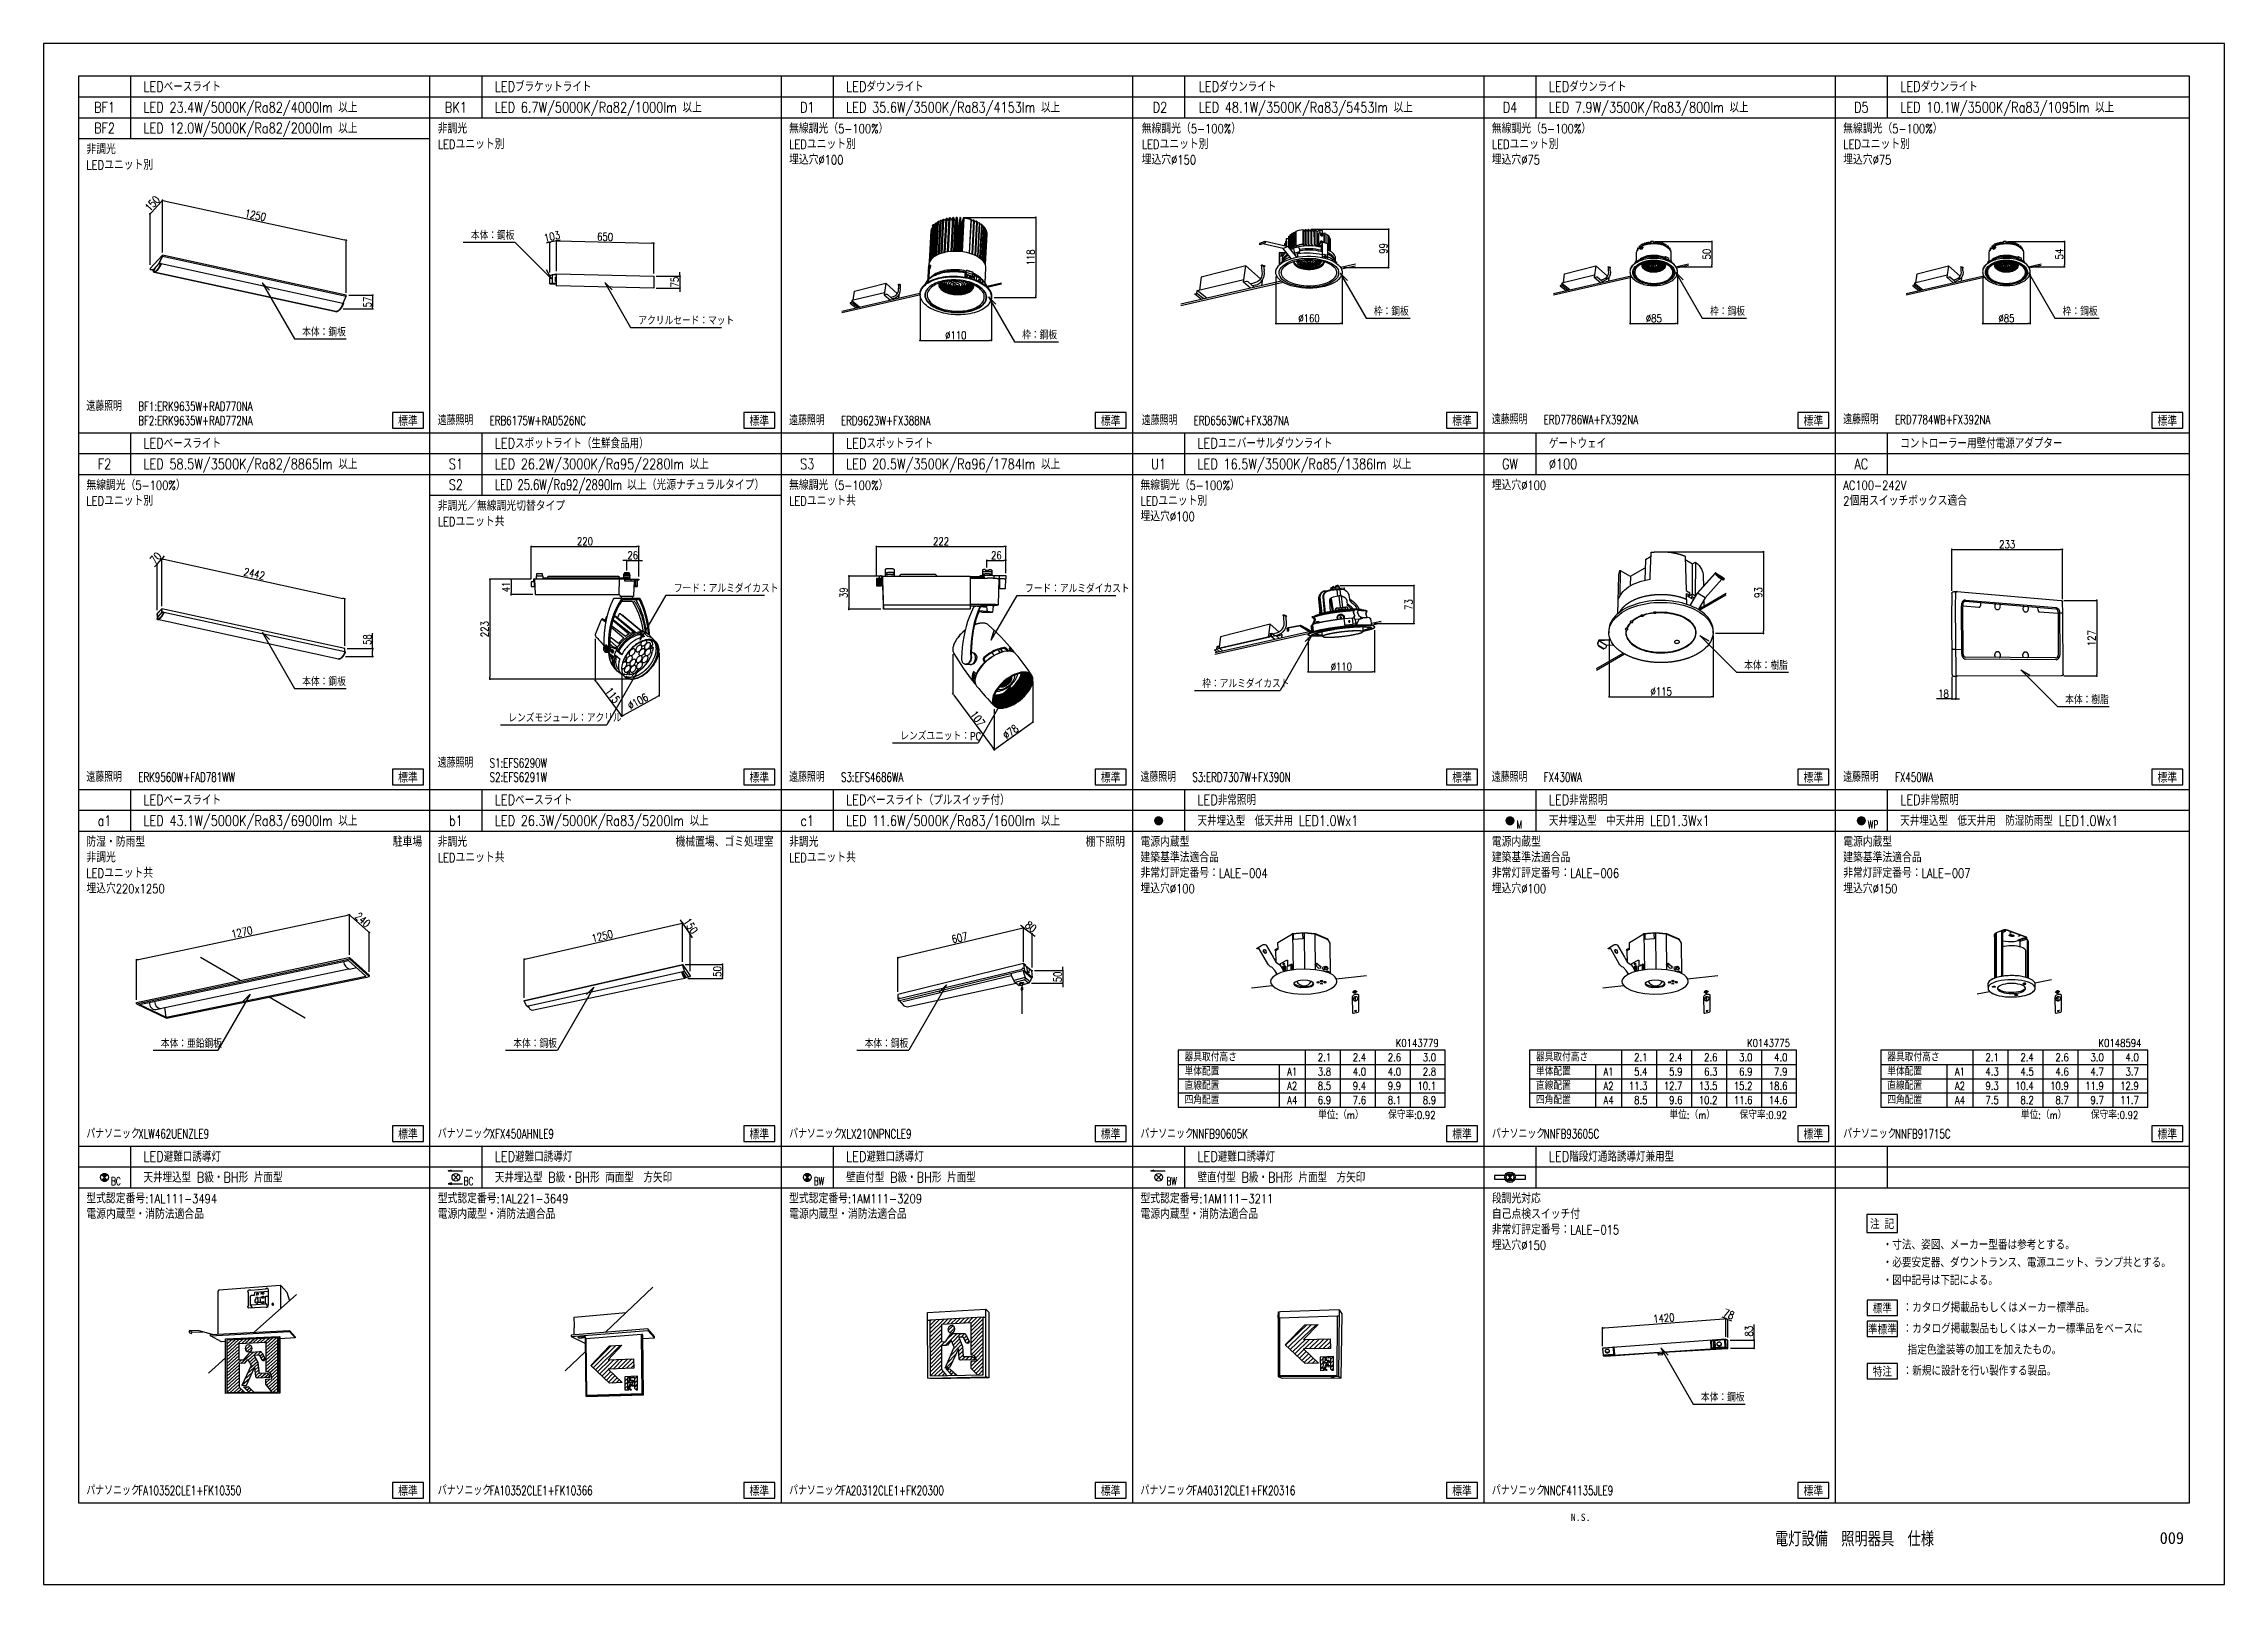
# Paper-space layout 'A1' of a CAD drawing. Header units: millimetres. Extents: x 0 to 841, y 0 to 594.
# The model-space entities are those that its viewports show. They can reach past a viewport. Long polylines and large blocks are cut down to what shows.
import ezdxf
from ezdxf.enums import TextEntityAlignment as Align

# ---------------------------------------------------------------- set-up
doc = ezdxf.new("R2010")
doc.units = ezdxf.units.MM
doc.header["$LTSCALE"] = 0.2
doc.layers.get('Defpoints').update_dxf_attribs({"color": 5})
for name, color, linetype in [('1_シンボル', 2, 'Continuous'), ('1_寸法', 7, 'Continuous'), ('1_文字', 3, 'Continuous'), ('1_表', 7, 'Continuous'), ('枠内記述', 3, 'Continuous')]:
    doc.layers.add(name, color=color, linetype=linetype)
doc.styles.add('Dim', font='simplex.shx', dxfattribs={"width": 0.8, "bigfont": 'extfont2.shx'})
doc.styles.get("Standard").update_dxf_attribs({"font": 'simplex.shx', "width": 0.8, "bigfont": 'extfont2.shx'})
doc.styles.add('ゴシック', font='MS Gothic.ttf', dxfattribs={"height": 4})
doc.dimstyles.new('1-1', dxfattribs={"dimtxt": 3, "dimasz": 0.75, "dimexe": 0, "dimexo": 1, "dimgap": 0.5, "dimtad": 1, "dimdec": 0, "dimtxsty": 'Dim', "dimblk": 'DOT', "dimcen": 2.5, "dimadec": 0, "dimazin": 0, "dimtfac": 1, "dimtdec": 0, "dimtix": 1, "dimtmove": 2, "dimatfit": 3, "dimldrblk": '引出', "dimfxl": 1, "dimlwd": -1, "dimlwe": -1, "dimarcsym": 0})
pattern_1 = [(0, (-51500, -19500), (0, 3.175), [])]

psp = doc.layouts.new('A1')

msp = doc.modelspace()

# ---------------------------------------------------------------- texts
at = {"layer": '1_文字', "linetype": 'Continuous'}
for s, height, width, p in [('LEDベースライト', 4, 0.8, (38.5, 575.44)), ('LED 23.4W/5000K/Ra82/4000lm 以上 ', 4, 0.8, (38.5, 567.44)), ('LEDブラケットライト', 4, 0.8, (174, 575.44)), ('LED 6.7W/5000K/Ra82/1000lm 以上 ', 4, 0.8, (174, 567.44)), ('LEDダウンライト', 4, 0.8, (309.5, 575.44)), ('LED 35.6W/3500K/Ra83/4153lm 以上 ', 4, 0.8, (309.5, 567.44)), ('LEDダウンライト', 4, 0.8, (445.5, 575.44)), ('LED 48.1W/3500K/Ra83/5453lm 以上 ', 4, 0.8, (445.5, 567.44)), ('LEDダウンライト', 4, 0.8, (580.5, 575.44)), ('LED 7.9W/3500K/Ra83/800lm 以上 ', 4, 0.8, (580.5, 567.44)), ('LEDダウンライト', 4, 0.8, (716, 575.44)), ('LED 10.1W/3500K/Ra83/1095lm 以上 ', 4, 0.8, (716, 567.44)), ('LED 12.0W/5000K/Ra82/2000lm 以上 ', 4, 0.8, (38.5, 559.44)), ('本体：鋼板', 3, 0.8, (164.76, 518.45)), ('アクリルセード：マット', 3, 0.8, (229.38, 485.61)), ('枠：鋼板', 3, 0.8, (513.01, 489.14)), ('枠：鋼板', 3, 0.8, (642.65, 489.14)), ('枠：鋼板', 3, 0.8, (778.65, 489.14)), ('本体：鋼板', 3, 0.8, (99.74, 481.16)), ('枠：鋼板', 3, 0.8, (377.38, 480.06)), ('LEDベースライト', 4, 0.8, (38.5, 437.94)), ('LEDスポットライト（生鮮食品用）', 4, 0.8, (174, 437.94)), ('LEDスポットライト', 4, 0.8, (309.5, 437.94)), ('LEDユニバーサルダウンライト', 4, 0.8, (445, 437.94)), ('ゲートウェイ', 4, 0.8, (580.5, 437.94)), ('コントローラー用壁付電源アダプター', 4, 0.8, (716, 437.94)), ('LED 58.5W/3500K/Ra82/8865lm 以上 ', 4, 0.8, (38.5, 429.94)), ('LED 26.2W/3000K/Ra95/2280lm 以上 ', 4, 0.8, (174, 429.94)), ('LED 20.5W/3500K/Ra96/1784lm 以上 ', 4, 0.8, (309.5, 429.94)), ('LED 16.5W/3500K/Ra85/1386lm 以上 ', 4, 0.8, (445, 429.94)), ('%%C100', 4, 0.8, (580.5, 429.94)), ('LED 25.6W/Ra92/2890lm 以上（光源ナチュラルタイプ）', 4, 0.7, (174, 421.94)), ('フード：アルミダイカスト', 3, 0.8, (243.06, 382.36)), ('フード：アルミダイカスト', 3, 0.8, (378.48, 382.29)), ('本体：樹脂', 3, 0.8, (655.84, 352.65)), ('本体：鋼板', 3, 0.8, (99.74, 346.41)), ('枠：アルミダイカスト', 3, 0.8, (446.83, 345.63)), ('本体：樹脂', 3, 0.8, (779.61, 339.41)), ('レンズモジュール：アクリル', 3, 0.8, (179.23, 332.44)), ('レンズユニット：PC', 3, 0.8, (330.38, 325.48)), ('LEDベースライト', 4, 0.8, (38.5, 300.44)), ('LEDベースライト', 4, 0.8, (174, 300.44)), ('LEDベースライト（プルスイッチ付）', 4, 0.8, (309.5, 300.44)), ('LED非常照明', 4, 0.8, (445, 300.44)), ('LED非常照明', 4, 0.8, (580.5, 300.44)), ('LED非常照明', 4, 0.8, (716, 300.44)), ('LED 43.1W/5000K/Ra83/6900lm 以上 ', 4, 0.8, (38.5, 292.44)), ('LED 26.3W/5000K/Ra83/5200lm 以上 ', 4, 0.8, (174, 292.44)), ('LED 11.6W/5000K/Ra83/1600lm 以上 ', 4, 0.8, (309.5, 292.44)), ('天井埋込型\u3000低天井用 LED1.0Wx1', 4, 0.8, (445, 292.44)), ('天井埋込型\u3000中天井用 LED1.3Wx1', 4, 0.8, (580.5, 292.44)), ('天井埋込型\u3000低天井用\u3000防湿防雨型 LED1.0Wx1', 4, 0.8, (716, 292.44)), ('本体：亜鉛鋼板', 3, 0.8, (45.21, 206.89)), ('本体：鋼板', 3, 0.8, (181.14, 206.89)), ('本体：鋼板', 3, 0.8, (316.64, 206.89)), ('LED避難口誘導灯', 4, 0.8, (38.5, 162.94)), ('LED避難口誘導灯', 4, 0.8, (174, 162.94)), ('LED避難口誘導灯', 4, 0.8, (309.5, 162.94)), ('LED避難口誘導灯', 4, 0.8, (445, 162.94)), ('LED階段灯通路誘導灯兼用型', 4, 0.8, (580.5, 162.94)), ('天井埋込型 B級・BH形 片面型', 4, 0.8, (38.5, 154.94)), ('天井埋込型 B級・BH形 両面型\u3000方矢印', 4, 0.8, (174, 154.94)), ('壁直付型 B級・BH形 片面型', 4, 0.8, (309.5, 154.94)), ('壁直付型 B級・BH形 片面型\u3000方矢印', 4, 0.8, (445, 154.94)), ('本体：鋼板', 3, 0.8, (639.13, 70.53))]:
    msp.add_text(s, height=height, dxfattribs=dict(at, width=width)).set_placement(p)
at = {"layer": '1_文字', "linetype": 'Continuous', "width": 0.8}
for s, p in [('BF1', (23.5, 569.44)), ('BK1', (159, 569.44)), ('D1', (294.5, 569.44)), ('D2', (430.5, 569.44)), ('D4', (565.5, 569.44)), ('D5', (701, 569.44)), ('BF2', (23.5, 561.44)), ('F2', (23.5, 431.94)), ('S1', (159, 431.94)), ('S3', (294.5, 431.94)), ('U1', (430, 431.94)), ('GW', (565.5, 431.94)), ('AC', (701, 431.94)), ('S2', (159, 423.94)), ('a1', (23.5, 294.44)), ('b1', (159, 294.44)), ('c1', (294.5, 294.44))]:
    msp.add_text(s, height=4, dxfattribs=at).set_placement(p, align=Align.MIDDLE_CENTER)
at = {"layer": '1_文字'}
for s, height, width, p in [('非調光', 3.5, 0.8, (16.5, 551.44)), ('非調光', 3.5, 0.8, (152, 559.44)), ('LEDユニット別', 3.5, 0.8, (152, 553.44)), ('無線調光（5-100%%%）', 3.5, 0.8, (287.5, 559.44)), ('LEDユニット別', 3.5, 0.8, (287.5, 553.44)), ('無線調光（5-100%%%）', 3.5, 0.8, (423.5, 559.44)), ('LEDユニット別', 3.5, 0.8, (423.5, 553.44)), ('無線調光（5-100%%%）', 3.5, 0.8, (558.5, 559.44)), ('LEDユニット別', 3.5, 0.8, (558.5, 553.44)), ('無線調光（5-100%%%）', 3.5, 0.8, (694, 559.44)), ('LEDユニット別', 3.5, 0.8, (694, 553.44)), ('LEDユニット別', 3.5, 0.8, (16.5, 545.44)), ('埋込穴%%C100', 3.5, 0.8, (287.5, 547.44)), ('埋込穴%%C150', 3.5, 0.8, (423.5, 547.44)), ('埋込穴%%C75', 3.5, 0.8, (558.5, 547.44)), ('埋込穴%%C75', 3.5, 0.8, (694, 547.44)), ('遠藤照明', 3.5, 0.7, (16.5, 452.44)), ('BF1:ERK9635W+RAD770NA', 3.5, 0.7, (36.5, 452.44)), ('BF2:ERK9635W+RAD772NA', 3.5, 0.7, (36.5, 446.94)), ('遠藤照明', 3.5, 0.7, (152, 446.94)), ('ERB6175W+RAD526NC', 3.5, 0.7, (172, 446.94)), ('遠藤照明', 3.5, 0.7, (287.5, 446.94)), ('ERD9623W+FX388NA', 3.5, 0.7, (307.5, 446.94)), ('遠藤照明', 3.5, 0.7, (423.5, 446.94)), ('ERD6563WC+FX387NA', 3.5, 0.7, (443.5, 446.94)), ('遠藤照明', 3.5, 0.7, (558.5, 447.3)), ('ERD7786WA+FX392NA', 3.5, 0.7, (578.5, 447.3)), ('遠藤照明', 3.5, 0.7, (694, 447.3)), ('ERD7784WB+FX392NA', 3.5, 0.7, (714, 447.3)), ('無線調光（5-100%%%）', 3.5, 0.8, (16.5, 421.94)), ('無線調光（5-100%%%）', 3.5, 0.8, (287.5, 421.94)), ('無線調光（5-100%%%）', 3.5, 0.8, (423, 421.94)), ('埋込穴%%C100', 3.5, 0.8, (558.5, 421.94)), ('AC100-242V', 3.5, 0.8, (694, 421.94)), ('LEDユニット別', 3.5, 0.8, (16.5, 415.94)), ('非調光／無線調光切替タイプ', 3.5, 0.8, (152, 413.94)), ('LEDユニット共', 3.5, 0.8, (287.5, 415.94)), ('埋込穴%%C100', 3.5, 0.8, (423, 409.94)), ('LEDユニット別', 3.5, 0.8, (423, 415.94)), ('2個用スイッチボックス適合', 3.5, 0.8, (694, 415.94)), ('LEDユニット共', 3.5, 0.8, (152, 407.94)), ('遠藤照明', 3.5, 0.7, (16.5, 309.44)), ('ERK9560W+FAD781WW', 3.5, 0.7, (36.5, 309.44)), ('遠藤照明', 3.5, 0.7, (152, 314.94)), ('S1:EFS6290W', 3.5, 0.7, (172, 314.94)), ('S2:EFS6291W', 3.5, 0.7, (172, 309.44)), ('遠藤照明', 3.5, 0.7, (287.5, 309.44)), ('S3:EFS4686WA', 3.5, 0.7, (307.5, 309.44)), ('遠藤照明', 3.5, 0.7, (423, 309.44)), ('S3:ERD7307W+FX390N', 3.5, 0.7, (443, 309.44)), ('遠藤照明', 3.5, 0.7, (558.5, 309.44)), ('FX430WA', 3.5, 0.7, (578.5, 309.44)), ('遠藤照明', 3.5, 0.7, (694, 309.44)), ('FX450WA', 3.5, 0.7, (714, 309.44)), ('M', 3, 0.7, (568, 291.44)), ('WP', 3, 0.7, (703.5, 291.44)), ('防湿・防雨型', 3.5, 0.8, (16.5, 284.44)), ('非調光', 3.5, 0.8, (152, 284.44)), ('非調光', 3.5, 0.8, (287.5, 284.44)), ('電源内蔵型', 3.5, 0.8, (423, 284.44)), ('電源内蔵型', 3.5, 0.8, (558.5, 284.44)), ('電源内蔵型', 3.5, 0.8, (694, 284.44)), ('非調光', 3.5, 0.8, (16.5, 278.44)), ('LEDユニット共', 3.5, 0.8, (152, 278.44)), ('LEDユニット共', 3.5, 0.8, (287.5, 278.44)), ('建築基準法適合品', 3.5, 0.8, (423, 278.44)), ('建築基準法適合品', 3.5, 0.8, (558.5, 278.44)), ('建築基準法適合品', 3.5, 0.8, (694, 278.44)), ('埋込穴220x1250', 3.5, 0.8, (16.5, 266.44)), ('LEDユニット共', 3.5, 0.8, (16.5, 272.44)), ('埋込穴%%C100', 3.5, 0.8, (423, 266.44)), ('非常灯評定番号：LALE-004', 3.5, 0.8, (423, 272.44)), ('埋込穴%%C100', 3.5, 0.8, (558.5, 266.44)), ('非常灯評定番号：LALE-006', 3.5, 0.8, (558.5, 272.44)), ('埋込穴%%C150', 3.5, 0.8, (694, 266.44)), ('非常灯評定番号：LALE-007', 3.5, 0.8, (694, 272.44)), ('パナソニック', 3.5, 0.7, (16.5, 171.94)), ('XLW462UENZLE9', 3.5, 0.7, (36.5, 171.94)), ('パナソニック', 3.5, 0.7, (152, 171.94)), ('XFX450AHNLE9', 3.5, 0.7, (172, 171.94)), ('パナソニック', 3.5, 0.7, (287.5, 171.94)), ('XLX210NPNCLE9', 3.5, 0.7, (307.5, 171.94)), ('パナソニック', 3.5, 0.7, (423, 171.94)), ('NNFB90605K', 3.5, 0.7, (443, 171.94)), ('パナソニック', 3.5, 0.7, (558.5, 171.94)), ('NNFB93605C', 3.5, 0.7, (578.5, 171.94)), ('パナソニック', 3.5, 0.7, (694, 171.94)), ('NNFB91715C', 3.5, 0.7, (714, 171.94)), ('BC', 3, 0.7, (26, 153.94)), ('BC', 3, 0.7, (162, 153.94)), ('BW', 3, 0.7, (297, 153.94)), ('BW', 3, 0.7, (433, 153.94)), ('段調光対応', 3.5, 0.8, (558.5, 146.94)), ('自己点検スイッチ付', 3.5, 0.8, (558.5, 140.94)), ('非常灯評定番号：LALE-015', 3.5, 0.8, (558.5, 134.94)), ('埋込穴%%C150', 3.5, 0.8, (558.5, 128.94)), ('パナソニック', 3.5, 0.7, (16.5, 34.44)), ('FA10352CLE1+FK10350', 3.5, 0.7, (36.5, 34.44)), ('パナソニック', 3.5, 0.7, (152, 34.44)), ('FA10352CLE1+FK10366', 3.5, 0.7, (172, 34.44)), ('パナソニック', 3.5, 0.7, (287.5, 34.44)), ('FA20312CLE1+FK20300', 3.5, 0.7, (307.5, 34.44)), ('パナソニック', 3.5, 0.7, (423, 34.44)), ('FA40312CLE1+FK20316', 3.5, 0.7, (443, 34.44)), ('パナソニック', 3.5, 0.7, (558.5, 34.44)), ('NNCF41135JLE9', 3.5, 0.7, (578.5, 34.44))]:
    msp.add_text(s, height=height, dxfattribs=dict(at, width=width)).set_placement(p)
at = {"layer": '1_文字', "width": 0.8}
for s, height, p in [('標準', 3.5, (140.49, 448.75)), ('標準', 3.5, (275.99, 448.75)), ('標準', 3.5, (411.49, 448.75)), ('標準', 3.5, (546.99, 448.75)), ('標準', 3.5, (682.49, 448.75)), ('標準', 3.5, (818.99, 448.75)), ('標準', 3.5, (140.49, 311.25)), ('標準', 3.5, (275.99, 311.25)), ('標準', 3.5, (411.49, 311.25)), ('標準', 3.5, (546.99, 311.25)), ('標準', 3.5, (682.49, 311.25)), ('標準', 3.5, (818.99, 311.25)), ('標準', 3.5, (140.49, 173.75)), ('標準', 3.5, (275.99, 173.75)), ('標準', 3.5, (411.49, 173.75)), ('標準', 3.5, (546.99, 173.75)), ('標準', 3.5, (682.49, 173.75)), ('標準', 3.5, (818.99, 173.75)), ('注 記', 3.43, (709.03, 139.15)), ('標準', 3.43, (709.09, 106.62)), ('準標準', 3.43, (709.09, 98.49)), ('特注', 3.43, (709.09, 82.22)), ('標準', 3.5, (140.49, 36.25)), ('標準', 3.5, (275.99, 36.25)), ('標準', 3.5, (411.49, 36.25)), ('標準', 3.5, (546.99, 36.25)), ('標準', 3.5, (682.49, 36.25))]:
    msp.add_text(s, height=height, dxfattribs=at).set_placement(p, align=Align.MIDDLE)
at = {"layer": '1_文字', "ltscale": 0.5, "width": 0.8}
for s, height, p in [('器具取付高さ', 3, (440, 201.69)), ('器具取付高さ', 3, (575.5, 201.69)), ('器具取付高さ', 3, (711, 201.69)), ('単体配置', 3, (440, 196.19)), ('直線配置', 3, (440, 190.69)), ('単体配置', 3, (575.5, 196.19)), ('直線配置', 3, (575.5, 190.69)), ('単体配置', 3, (711, 196.19)), ('直線配置', 3, (711, 190.69)), ('四角配置', 3, (440, 185.19)), ('四角配置', 3, (575.5, 185.19)), ('四角配置', 3, (711, 185.19)), ('単位:（m）', 3, (491.5, 179.44)), ('保守率:0.92', 3, (518.5, 179.44)), ('単位:（m）', 3, (627, 179.44)), ('保守率:0.92', 3, (654, 179.44)), ('単位:（m）', 3, (762.5, 179.44)), ('保守率:0.92', 3, (789.5, 179.44)), ('型式認定番号:1AL111-3494', 3.5, (16.5, 146.94)), ('電源内蔵型・消防法適合品', 3.5, (16.5, 140.94)), ('型式認定番号:1AL221-3649', 3.5, (152, 146.94)), ('電源内蔵型・消防法適合品', 3.5, (152, 140.94)), ('型式認定番号:1AM111-3209', 3.5, (287.5, 146.94)), ('電源内蔵型・消防法適合品', 3.5, (287.5, 140.94)), ('型式認定番号:1AM111-3211', 3.5, (423, 146.94)), ('電源内蔵型・消防法適合品', 3.5, (423, 140.94))]:
    msp.add_text(s, height=height, dxfattribs=at).set_placement(p)
for s, p in [('2.1', (496.5, 201.69)), ('2.4', (510, 201.69)), ('2.6', (523.5, 201.69)), ('K0143779', (538, 207.19)), ('3.0', (537, 201.69)), ('2.1', (618.5, 201.69)), ('2.4', (632, 201.69)), ('2.6', (645.5, 201.69)), ('3.0', (659, 201.69)), ('K0143775', (673.5, 207.19)), ('4.0', (672.5, 201.69)), ('2.1', (754, 201.69)), ('2.4', (767.5, 201.69)), ('2.6', (781, 201.69)), ('3.0', (794.5, 201.69)), ('K0148594', (809, 207.19)), ('4.0', (808, 201.69)), ('3.8', (496.5, 196.19)), ('8.5', (496.5, 190.69)), ('4.0', (510, 196.19)), ('9.4', (510, 190.69)), ('4.0', (523.5, 196.19)), ('9.9', (523.5, 190.69)), ('10.1', (537, 190.69)), ('2.8', (537, 196.19)), ('11.3', (618.5, 190.69)), ('5.4', (618.5, 196.19)), ('12.7', (632, 190.69)), ('5.9', (632, 196.19)), ('13.5', (645.5, 190.69)), ('6.3', (645.5, 196.19)), ('15.2', (659, 190.69)), ('6.9', (659, 196.19)), ('18.6', (672.5, 190.69)), ('7.9', (672.5, 196.19)), ('4.3', (754, 196.19)), ('9.3', (754, 190.69)), ('10.4', (767.5, 190.69)), ('4.5', (767.5, 196.19)), ('10.9', (781, 190.69)), ('4.6', (781, 196.19)), ('11.9', (794.5, 190.69)), ('4.7', (794.5, 196.19)), ('12.9', (808, 190.69)), ('3.7', (808, 196.19)), ('6.9', (496.5, 185.19)), ('7.6', (510, 185.19)), ('8.1', (523.5, 185.19)), ('8.9', (537, 185.19)), ('8.5', (618.5, 185.19)), ('9.6', (632, 185.19)), ('10.2', (645.5, 185.19)), ('11.6', (659, 185.19)), ('14.6', (672.5, 185.19)), ('7.5', (754, 185.19)), ('8.2', (767.5, 185.19)), ('8.7', (781, 185.19)), ('9.7', (794.5, 185.19)), ('11.7', (808, 185.19))]:
    msp.add_text(s, height=3, dxfattribs=at).set_placement(p, align=Align.RIGHT)
for s, p in [('A1', (481.5, 197.69)), ('A2', (481.5, 192.19)), ('A1', (603.5, 197.69)), ('A2', (603.5, 192.19)), ('A1', (739, 197.69)), ('A2', (739, 192.19)), ('A4', (481.5, 186.69)), ('A4', (603.5, 186.69)), ('A4', (739, 186.69))]:
    msp.add_text(s, height=3, dxfattribs=at).set_placement(p, align=Align.MIDDLE)
at = {"layer": '1_文字', "width": 0.8}
for s, p in [('・寸法、姿図、メーカー型番は参考とする。', (709.23, 130.82)), ('・必要安定器、ダウントランス、電源ユニット、ランプ共とする。', (709.23, 123.96)), ('・図中記号は下記による。', (709.23, 117.1)), ('：カタログ掲載品もしくはメーカー標準品。', (716.93, 106.62)), ('：カタログ掲載製品もしくはメーカー標準品をベースに', (716.93, 98.49)), ('：新規に設計を行い製作する製品。', (716.93, 82.22)), (' 指定色塗装等の加工を加えたもの。', (716.93, 90.35))]:
    msp.add_text(s, height=3.43, dxfattribs=at).set_placement(p, align=Align.MIDDLE_LEFT)
at = {"layer": 'Defpoints', "width": 0.8}
for s, p in [('駐車場', (146, 284.44)), ('機械置場、ゴミ処理室', (281.5, 284.44)), ('棚下照明', (417, 284.44))]:
    msp.add_text(s, height=3.5, dxfattribs=at).set_placement(p, align=Align.RIGHT)
at = {"layer": '枠内記述', "linetype": 'ByBlock', "lineweight": -2, "style": 'ゴシック'}
msp.add_text('N.S.', height=2.8, dxfattribs=at).set_placement((588.95, 24.47))
at = {"layer": '枠内記述', "linetype": 'ByBlock', "lineweight": -2, "style": 'ゴシック', "width": 0.75}
msp.add_text('電灯設備\u3000照明器具\u3000仕様', height=5, dxfattribs=at).set_placement((698.35, 17.69), align=Align.MIDDLE_CENTER)
at = {"layer": '枠内記述', "style": 'ゴシック'}
msp.add_text('009', height=4.6, dxfattribs=at).set_placement((816.05, 15.58))

# ---------------------------------------------------------------- blocks, each defined once
blk = doc.blocks.new('_Dot')
at = {"color": 0, "linetype": 'ByBlock', "lineweight": -2}
blk.add_line((-0.5, 0), (-1, 0), dxfattribs=at)
at = {"color": 0, "linetype": 'ByBlock', "const_width": 0.5}
blk.add_lwpolyline([(-0.25, 0, 1), (0.25, 0, 1)], format="xyb", close=True, dxfattribs=at)
blk = doc.blocks.new('*D3')
at = {"layer": '1_寸法', "color": 0, "transparency": 16777216}
for p, q in [((45.81, 513.43), (45.81, 533.6)), ((46.55, 533.44), (115.98, 518.31)), ((116.71, 497.98), (116.71, 518.15))]:
    blk.add_line(p, q, dxfattribs=at)
at = {"layer": 'Defpoints', "color": 0, "transparency": 16777216}
for p in [(116.71, 518.15), (45.81, 512.4), (116.71, 496.95)]:
    blk.add_point(p, dxfattribs=at)
at = {"layer": '1_寸法', "color": 0, "transparency": 16777216, "xscale": 0.75, "yscale": 0.75, "zscale": 0.75}
for p, rotation in [((45.81, 533.6), 167.7036180101992), ((116.71, 518.15), 347.7036180101992)]:
    blk.add_blockref('_Dot', p, dxfattribs=dict(at, rotation=rotation))
at = {"layer": '1_寸法', "color": 0, "transparency": 16777216, "insert": (81.69, 527.83), "char_height": 3, "attachment_point": 5, "rotation": 347.70362, "style": 'Dim'}
blk.add_mtext('1250', dxfattribs=at)
blk = doc.blocks.new('引出')
at = {"color": 0, "linetype": 'ByBlock', "lineweight": -2}
for p, q in [((-3.9, 1), (0, 0)), ((0, 0), (-1, 0))]:
    blk.add_line(p, q, dxfattribs=at)
blk = doc.blocks.new('*D4')
at = {"layer": '1_寸法', "color": 0, "transparency": 16777216}
for p, q in [((45.3, 533.04), (41.55, 528.95)), ((45.81, 513.89), (45.81, 533.6)), ((41.04, 508.69), (41.04, 528.4))]:
    blk.add_line(p, q, dxfattribs=at)
at = {"layer": 'Defpoints', "color": 0, "transparency": 16777216}
for p in [(41.04, 528.4), (41.04, 507.21), (45.81, 512.41)]:
    blk.add_point(p, dxfattribs=at)
at = {"layer": '1_寸法', "color": 0, "transparency": 16777216, "xscale": 0.75, "yscale": 0.75, "zscale": 0.75}
for p, rotation in [((45.81, 533.6), 47.50398316153963), ((41.04, 528.4), 227.5039831615396)]:
    blk.add_blockref('_Dot', p, dxfattribs=dict(at, rotation=rotation))
at = {"layer": '1_寸法', "color": 0, "transparency": 16777216, "insert": (41.95, 532.35), "char_height": 3, "attachment_point": 5, "rotation": 47.50398, "style": 'Dim'}
blk.add_mtext('150', dxfattribs=at)
blk = doc.blocks.new('*D5')
at = {"layer": '1_寸法', "color": 0, "transparency": 16777216}
for p, q in [((117.69, 496.98), (126.89, 496.98)), ((126.89, 496.23), (126.89, 492.51)), ((115.52, 491.76), (126.89, 491.76))]:
    blk.add_line(p, q, dxfattribs=at)
at = {"layer": 'Defpoints', "color": 0, "transparency": 16777216}
for p in [(116.69, 496.98), (114.52, 491.76), (126.89, 491.76)]:
    blk.add_point(p, dxfattribs=at)
at = {"layer": '1_寸法', "color": 0, "transparency": 16777216, "xscale": 0.75, "yscale": 0.75, "zscale": 0.75}
for p, rotation in [((126.89, 496.98), 90), ((126.89, 491.76), 270)]:
    blk.add_blockref('_Dot', p, dxfattribs=dict(at, rotation=rotation))
at = {"layer": '1_寸法', "color": 0, "transparency": 16777216, "insert": (124.89, 494.37), "char_height": 3, "attachment_point": 5, "rotation": 90, "style": 'Dim'}
blk.add_mtext('57', dxfattribs=at)
blk = doc.blocks.new('*D6')
at = {"layer": '1_寸法', "color": 0, "transparency": 16777216}
for p, q in [((197.73, 506.3), (197.73, 518.01)), ((198.48, 517.99), (234.52, 517.07)), ((235.27, 505.34), (235.27, 517.05))]:
    blk.add_line(p, q, dxfattribs=at)
at = {"layer": 'Defpoints', "color": 0, "transparency": 16777216}
for p in [(235.27, 517.05), (197.73, 505.29), (235.27, 504.34)]:
    blk.add_point(p, dxfattribs=at)
at = {"layer": '1_寸法', "color": 0, "transparency": 16777216, "xscale": 0.75, "yscale": 0.75, "zscale": 0.75}
for p, rotation in [((197.73, 518.01), 178.5442496262403), ((235.27, 517.05), 358.5442496262404)]:
    blk.add_blockref('_Dot', p, dxfattribs=dict(at, rotation=rotation))
at = {"layer": '1_寸法', "color": 0, "transparency": 16777216, "insert": (216.55, 519.53), "char_height": 3, "attachment_point": 5, "rotation": 358.54425, "style": 'Dim'}
blk.add_mtext('650', dxfattribs=at)
blk = doc.blocks.new('*D7')
at = {"layer": '1_寸法', "color": 0, "transparency": 16777216}
for p, q in [((194.54, 517.27), (193.81, 517.1)), ((197.73, 518.01), (195.27, 517.44)), ((195.27, 505.75), (195.27, 517.44)), ((197.73, 506.32), (197.73, 518.01)), ((198.46, 518.18), (199.19, 518.35))]:
    blk.add_line(p, q, dxfattribs=at)
at = {"layer": 'Defpoints', "color": 0, "transparency": 16777216}
for p in [(195.27, 517.44), (195.27, 504.72), (197.73, 505.29)]:
    blk.add_point(p, dxfattribs=at)
at = {"layer": '1_寸法', "color": 0, "transparency": 16777216, "xscale": 0.75, "yscale": 0.75, "zscale": 0.75}
for p, rotation in [((195.27, 517.44), 13.06926692049359), ((197.73, 518.01), 193.0692669204936)]:
    blk.add_blockref('_Dot', p, dxfattribs=dict(at, rotation=rotation))
at = {"layer": '1_寸法', "color": 0, "transparency": 16777216, "insert": (196.05, 519.67), "char_height": 3, "attachment_point": 5, "rotation": 13.06927, "style": 'Dim'}
blk.add_mtext('103', dxfattribs=at)
blk = doc.blocks.new('*D8')
at = {"layer": '1_寸法', "color": 0, "transparency": 16777216}
for p, q in [((245.4, 505.09), (245.4, 505.84)), ((236.27, 504.34), (245.4, 504.34)), ((236.27, 499.76), (245.4, 499.76)), ((245.4, 504.34), (245.4, 499.76)), ((245.4, 499.01), (245.4, 498.26))]:
    blk.add_line(p, q, dxfattribs=at)
at = {"layer": 'Defpoints', "color": 0, "transparency": 16777216}
for p in [(235.27, 504.34), (235.27, 499.76), (245.4, 499.76)]:
    blk.add_point(p, dxfattribs=at)
at = {"layer": '1_寸法', "color": 0, "transparency": 16777216, "xscale": 0.75, "yscale": 0.75, "zscale": 0.75}
for p, rotation in [((245.4, 504.34), 270), ((245.4, 499.76), 90)]:
    blk.add_blockref('_Dot', p, dxfattribs=dict(at, rotation=rotation))
at = {"layer": '1_寸法', "color": 0, "transparency": 16777216, "insert": (243.4, 502.05), "char_height": 3, "attachment_point": 5, "rotation": 90, "style": 'Dim'}
blk.add_mtext('75', dxfattribs=at)
blk = doc.blocks.new('*D9')
at = {"layer": '1_寸法', "color": 0, "transparency": 16777216}
for p, q in [((338, 496.1), (338, 479.56)), ((365.52, 495.02), (365.52, 479.56)), ((338.75, 479.56), (364.77, 479.56))]:
    blk.add_line(p, q, dxfattribs=at)
at = {"layer": 'Defpoints', "color": 0, "transparency": 16777216}
for p in [(338, 497.1), (365.52, 496.02), (365.52, 479.56)]:
    blk.add_point(p, dxfattribs=at)
at = {"layer": '1_寸法', "color": 0, "transparency": 16777216, "xscale": 0.75, "yscale": 0.75, "zscale": 0.75, "rotation": 180}
blk.add_blockref('_Dot', (338, 479.56), dxfattribs=at)
at = {"layer": '1_寸法', "color": 0, "transparency": 16777216, "xscale": 0.75, "yscale": 0.75, "zscale": 0.75}
blk.add_blockref('_Dot', (365.52, 479.56), dxfattribs=at)
at = {"layer": '1_寸法', "color": 0, "transparency": 16777216, "insert": (351.76, 481.56), "char_height": 3, "attachment_point": 5, "style": 'Dim'}
blk.add_mtext('%%C110', dxfattribs=at)
blk = doc.blocks.new('*D10')
at = {"layer": '1_寸法', "color": 0, "transparency": 16777216}
for p, q in [((354.64, 526.99), (382.63, 526.99)), ((382.63, 526.24), (382.63, 496.9)), ((366.58, 496.15), (382.63, 496.15))]:
    blk.add_line(p, q, dxfattribs=at)
at = {"layer": 'Defpoints', "color": 0, "transparency": 16777216}
for p in [(353.64, 526.99), (365.58, 496.15), (382.63, 496.15)]:
    blk.add_point(p, dxfattribs=at)
at = {"layer": '1_寸法', "color": 0, "transparency": 16777216, "xscale": 0.75, "yscale": 0.75, "zscale": 0.75}
for p, rotation in [((382.63, 526.99), 90), ((382.63, 496.15), 270)]:
    blk.add_blockref('_Dot', p, dxfattribs=dict(at, rotation=rotation))
at = {"layer": '1_寸法', "color": 0, "transparency": 16777216, "insert": (380.63, 511.57), "char_height": 3, "attachment_point": 5, "rotation": 90, "style": 'Dim'}
blk.add_mtext('118', dxfattribs=at)
blk = doc.blocks.new('*D11')
at = {"layer": '1_寸法', "color": 0, "transparency": 16777216}
for p, q in [((475.25, 504.26), (475.25, 486.08)), ((500.75, 504.54), (500.75, 486.08)), ((476, 486.08), (500, 486.08))]:
    blk.add_line(p, q, dxfattribs=at)
at = {"layer": 'Defpoints', "color": 0, "transparency": 16777216}
for p in [(475.25, 505.26), (500.75, 505.54), (500.75, 486.08)]:
    blk.add_point(p, dxfattribs=at)
at = {"layer": '1_寸法', "color": 0, "transparency": 16777216, "xscale": 0.75, "yscale": 0.75, "zscale": 0.75, "rotation": 180}
blk.add_blockref('_Dot', (475.25, 486.08), dxfattribs=at)
at = {"layer": '1_寸法', "color": 0, "transparency": 16777216, "xscale": 0.75, "yscale": 0.75, "zscale": 0.75}
blk.add_blockref('_Dot', (500.75, 486.08), dxfattribs=at)
at = {"layer": '1_寸法', "color": 0, "transparency": 16777216, "insert": (488, 488.08), "char_height": 3, "attachment_point": 5, "style": 'Dim'}
blk.add_mtext('%%C160', dxfattribs=at)
blk = doc.blocks.new('*D12')
at = {"layer": '1_寸法', "color": 0, "transparency": 16777216}
for p, q in [((488.66, 522.42), (518.7, 522.42)), ((518.7, 521.67), (518.7, 508.39)), ((501.23, 507.64), (518.7, 507.64))]:
    blk.add_line(p, q, dxfattribs=at)
at = {"layer": 'Defpoints', "color": 0, "transparency": 16777216}
for p in [(487.66, 522.42), (500.23, 507.64), (518.7, 507.64)]:
    blk.add_point(p, dxfattribs=at)
at = {"layer": '1_寸法', "color": 0, "transparency": 16777216, "xscale": 0.75, "yscale": 0.75, "zscale": 0.75}
for p, rotation in [((518.7, 522.42), 90), ((518.7, 507.64), 270)]:
    blk.add_blockref('_Dot', p, dxfattribs=dict(at, rotation=rotation))
at = {"layer": '1_寸法', "color": 0, "transparency": 16777216, "insert": (516.7, 515.03), "char_height": 3, "attachment_point": 5, "rotation": 90, "style": 'Dim'}
blk.add_mtext('99', dxfattribs=at)
blk = doc.blocks.new('*D13')
at = {"layer": '1_寸法', "color": 0, "transparency": 16777216}
for p, q in [((630.1, 505.18), (630.1, 486.08)), ((611.83, 504.43), (611.83, 486.08)), ((612.58, 486.08), (629.35, 486.08))]:
    blk.add_line(p, q, dxfattribs=at)
at = {"layer": 'Defpoints', "color": 0, "transparency": 16777216}
for p in [(611.83, 505.43), (630.1, 506.18), (630.1, 486.08)]:
    blk.add_point(p, dxfattribs=at)
at = {"layer": '1_寸法', "color": 0, "transparency": 16777216, "xscale": 0.75, "yscale": 0.75, "zscale": 0.75, "rotation": 180}
blk.add_blockref('_Dot', (611.83, 486.08), dxfattribs=at)
at = {"layer": '1_寸法', "color": 0, "transparency": 16777216, "xscale": 0.75, "yscale": 0.75, "zscale": 0.75}
blk.add_blockref('_Dot', (630.1, 486.08), dxfattribs=at)
at = {"layer": '1_寸法', "color": 0, "transparency": 16777216, "insert": (620.96, 488.08), "char_height": 3, "attachment_point": 5, "style": 'Dim'}
blk.add_mtext('%%C85', dxfattribs=at)
blk = doc.blocks.new('*D14')
at = {"layer": '1_寸法', "color": 0, "transparency": 16777216}
for p, q in [((621.8, 517.71), (643.34, 517.71)), ((643.34, 516.96), (643.34, 508.73)), ((630.46, 507.98), (643.34, 507.98))]:
    blk.add_line(p, q, dxfattribs=at)
at = {"layer": 'Defpoints', "color": 0, "transparency": 16777216}
for p in [(620.8, 517.71), (629.46, 507.98), (643.34, 507.98)]:
    blk.add_point(p, dxfattribs=at)
at = {"layer": '1_寸法', "color": 0, "transparency": 16777216, "xscale": 0.75, "yscale": 0.75, "zscale": 0.75}
for p, rotation in [((643.34, 517.71), 90), ((643.34, 507.98), 270)]:
    blk.add_blockref('_Dot', p, dxfattribs=dict(at, rotation=rotation))
at = {"layer": '1_寸法', "color": 0, "transparency": 16777216, "insert": (641.34, 512.85), "char_height": 3, "attachment_point": 5, "rotation": 90, "style": 'Dim'}
blk.add_mtext('50', dxfattribs=at)
blk = doc.blocks.new('*D16')
at = {"layer": '1_寸法', "color": 0, "transparency": 16777216}
for p, q in [((766.1, 505.18), (766.1, 486.08)), ((747.83, 504.43), (747.83, 486.08)), ((748.58, 486.08), (765.35, 486.08))]:
    blk.add_line(p, q, dxfattribs=at)
at = {"layer": 'Defpoints', "color": 0, "transparency": 16777216}
for p in [(747.83, 505.43), (766.1, 506.18), (766.1, 486.08)]:
    blk.add_point(p, dxfattribs=at)
at = {"layer": '1_寸法', "color": 0, "transparency": 16777216, "xscale": 0.75, "yscale": 0.75, "zscale": 0.75, "rotation": 180}
blk.add_blockref('_Dot', (747.83, 486.08), dxfattribs=at)
at = {"layer": '1_寸法', "color": 0, "transparency": 16777216, "xscale": 0.75, "yscale": 0.75, "zscale": 0.75}
blk.add_blockref('_Dot', (766.1, 486.08), dxfattribs=at)
at = {"layer": '1_寸法', "color": 0, "transparency": 16777216, "insert": (756.96, 488.08), "char_height": 3, "attachment_point": 5, "style": 'Dim'}
blk.add_mtext('%%C85', dxfattribs=at)
blk = doc.blocks.new('*D15')
at = {"layer": '1_寸法', "color": 0, "transparency": 16777216}
for p, q in [((757.8, 517.71), (779.34, 517.71)), ((779.34, 516.96), (779.34, 508.73)), ((766.46, 507.98), (779.34, 507.98))]:
    blk.add_line(p, q, dxfattribs=at)
at = {"layer": 'Defpoints', "color": 0, "transparency": 16777216}
for p in [(756.8, 517.71), (765.46, 507.98), (779.34, 507.98)]:
    blk.add_point(p, dxfattribs=at)
at = {"layer": '1_寸法', "color": 0, "transparency": 16777216, "xscale": 0.75, "yscale": 0.75, "zscale": 0.75}
for p, rotation in [((779.34, 517.71), 90), ((779.34, 507.98), 270)]:
    blk.add_blockref('_Dot', p, dxfattribs=dict(at, rotation=rotation))
at = {"layer": '1_寸法', "color": 0, "transparency": 16777216, "insert": (777.34, 512.85), "char_height": 3, "attachment_point": 5, "rotation": 90, "style": 'Dim'}
blk.add_mtext('54', dxfattribs=at)
blk = doc.blocks.new('*D17')
at = {"layer": '1_寸法', "color": 0, "transparency": 16777216}
for p, q in [((237.34, 359.17), (237.34, 342.6)), ((222.93, 351.29), (222.93, 334.72)), ((223.59, 335.08), (236.68, 342.24))]:
    blk.add_line(p, q, dxfattribs=at)
at = {"layer": 'Defpoints', "color": 0, "transparency": 16777216}
for p in [(237.34, 360.31), (222.93, 352.43), (237.34, 342.6)]:
    blk.add_point(p, dxfattribs=at)
at = {"layer": '1_寸法', "color": 0, "transparency": 16777216, "xscale": 0.75, "yscale": 0.75, "zscale": 0.75}
for p, rotation in [((237.34, 342.6), 28.67606357484534), ((222.93, 334.72), 208.6760635748453)]:
    blk.add_blockref('_Dot', p, dxfattribs=dict(at, rotation=rotation))
at = {"layer": '1_寸法', "color": 0, "transparency": 16777216, "insert": (229.17, 340.41), "char_height": 3, "attachment_point": 5, "rotation": 28.67606, "style": 'Dim'}
blk.add_mtext('%%C106', dxfattribs=at)
blk = doc.blocks.new('*D18')
at = {"layer": '1_寸法', "color": 0, "transparency": 16777216}
for p, q in [((188.06, 387.55), (188.06, 400.14)), ((188.81, 400.14), (228.76, 400.14)), ((229.51, 388.52), (229.51, 400.14))]:
    blk.add_line(p, q, dxfattribs=at)
at = {"layer": 'Defpoints', "color": 0, "transparency": 16777216}
for p in [(229.51, 400.14), (229.51, 387.52), (188.06, 386.55)]:
    blk.add_point(p, dxfattribs=at)
at = {"layer": '1_寸法', "color": 0, "transparency": 16777216, "xscale": 0.75, "yscale": 0.75, "zscale": 0.75, "rotation": 180}
blk.add_blockref('_Dot', (188.06, 400.14), dxfattribs=at)
at = {"layer": '1_寸法', "color": 0, "transparency": 16777216, "xscale": 0.75, "yscale": 0.75, "zscale": 0.75}
blk.add_blockref('_Dot', (229.51, 400.14), dxfattribs=at)
at = {"layer": '1_寸法', "color": 0, "transparency": 16777216, "insert": (208.78, 402.14), "char_height": 3, "attachment_point": 5, "style": 'Dim'}
blk.add_mtext('220', dxfattribs=at)
blk = doc.blocks.new('*D19')
at = {"layer": '1_寸法', "color": 0, "transparency": 16777216}
for p, q in [((187.86, 387.5), (180.29, 387.5)), ((180.29, 386.75), (180.29, 382.34)), ((188.72, 381.59), (180.29, 381.59))]:
    blk.add_line(p, q, dxfattribs=at)
at = {"layer": 'Defpoints', "color": 0, "transparency": 16777216}
for p in [(188.86, 387.5), (180.29, 381.59), (189.72, 381.59)]:
    blk.add_point(p, dxfattribs=at)
at = {"layer": '1_寸法', "color": 0, "transparency": 16777216, "xscale": 0.75, "yscale": 0.75, "zscale": 0.75}
for p, rotation in [((180.29, 387.5), 90), ((180.29, 381.59), 270)]:
    blk.add_blockref('_Dot', p, dxfattribs=dict(at, rotation=rotation))
at = {"layer": '1_寸法', "color": 0, "transparency": 16777216, "insert": (178.29, 384.54), "char_height": 3, "attachment_point": 5, "rotation": 90, "style": 'Dim'}
blk.add_mtext('41', dxfattribs=at)
blk = doc.blocks.new('*D20')
at = {"layer": '1_寸法', "color": 0, "transparency": 16777216}
for p, q in [((224.16, 394.75), (223.41, 394.75)), ((224.91, 390.94), (224.91, 394.75)), ((224.91, 394.75), (229.51, 394.75)), ((229.51, 388.52), (229.51, 394.75)), ((230.26, 394.75), (231.01, 394.75))]:
    blk.add_line(p, q, dxfattribs=at)
at = {"layer": 'Defpoints', "color": 0, "transparency": 16777216}
for p in [(224.91, 389.94), (229.51, 394.75), (229.51, 387.52)]:
    blk.add_point(p, dxfattribs=at)
at = {"layer": '1_寸法', "color": 0, "transparency": 16777216, "xscale": 0.75, "yscale": 0.75, "zscale": 0.75}
blk.add_blockref('_Dot', (224.91, 394.75), dxfattribs=at)
at = {"layer": '1_寸法', "color": 0, "transparency": 16777216, "xscale": 0.75, "yscale": 0.75, "zscale": 0.75, "rotation": 180}
blk.add_blockref('_Dot', (229.51, 394.75), dxfattribs=at)
at = {"layer": '1_寸法', "color": 0, "transparency": 16777216, "insert": (227.21, 396.75), "char_height": 3, "attachment_point": 5, "style": 'Dim'}
blk.add_mtext('26', dxfattribs=at)
blk = doc.blocks.new('*D21')
at = {"layer": '1_寸法', "color": 0, "transparency": 16777216}
for p, q in [((212.76, 364.47), (212.76, 348.44)), ((213.21, 347.83), (222.48, 335.32)), ((222.93, 350.75), (222.93, 334.72))]:
    blk.add_line(p, q, dxfattribs=at)
at = {"layer": 'Defpoints', "color": 0, "transparency": 16777216}
for p in [(212.76, 366.15), (222.93, 352.43), (222.93, 334.72)]:
    blk.add_point(p, dxfattribs=at)
at = {"layer": '1_寸法', "color": 0, "transparency": 16777216, "xscale": 0.75, "yscale": 0.75, "zscale": 0.75}
for p, rotation in [((212.76, 348.44), 126.5486283156237), ((222.93, 334.72), 306.5486283156237)]:
    blk.add_blockref('_Dot', p, dxfattribs=dict(at, rotation=rotation))
at = {"layer": '1_寸法', "color": 0, "transparency": 16777216, "insert": (219.45, 342.77), "char_height": 3, "attachment_point": 5, "rotation": 306.54863, "style": 'Dim'}
blk.add_mtext('115', dxfattribs=at)
blk = doc.blocks.new('*D22')
at = {"layer": '1_寸法', "color": 0, "transparency": 16777216}
for p, q in [((187.86, 387.5), (172.13, 387.5)), ((172.13, 386.75), (172.13, 349.78)), ((226.36, 349.03), (172.13, 349.03))]:
    blk.add_line(p, q, dxfattribs=at)
at = {"layer": 'Defpoints', "color": 0, "transparency": 16777216}
for p in [(188.86, 387.5), (172.13, 349.03), (227.36, 349.03)]:
    blk.add_point(p, dxfattribs=at)
at = {"layer": '1_寸法', "color": 0, "transparency": 16777216, "xscale": 0.75, "yscale": 0.75, "zscale": 0.75}
for p, rotation in [((172.13, 387.5), 90), ((172.13, 349.03), 270)]:
    blk.add_blockref('_Dot', p, dxfattribs=dict(at, rotation=rotation))
at = {"layer": '1_寸法', "color": 0, "transparency": 16777216, "insert": (170.13, 368.26), "char_height": 3, "attachment_point": 5, "rotation": 90, "style": 'Dim'}
blk.add_mtext('223', dxfattribs=at)
blk = doc.blocks.new('*D23')
at = {"layer": '1_寸法', "color": 0, "transparency": 16777216}
for p, q in [((45.59, 377.17), (45.59, 395.35)), ((46.32, 395.19), (115.39, 380.13)), ((116.13, 361.79), (116.13, 379.97))]:
    blk.add_line(p, q, dxfattribs=at)
at = {"layer": 'Defpoints', "color": 0, "transparency": 16777216}
for p in [(116.13, 379.97), (45.59, 376.14), (116.13, 360.76)]:
    blk.add_point(p, dxfattribs=at)
at = {"layer": '1_寸法', "color": 0, "transparency": 16777216, "xscale": 0.75, "yscale": 0.75, "zscale": 0.75}
for p, rotation in [((45.59, 395.35), 167.7001385511988), ((116.13, 379.97), 347.7001385511989)]:
    blk.add_blockref('_Dot', p, dxfattribs=dict(at, rotation=rotation))
at = {"layer": '1_寸法', "color": 0, "transparency": 16777216, "insert": (81.28, 389.61), "char_height": 3, "attachment_point": 5, "rotation": 347.70014, "style": 'Dim'}
blk.add_mtext('2442', dxfattribs=at)
blk = doc.blocks.new('*D24')
at = {"layer": '1_寸法', "color": 0, "transparency": 16777216}
for p, q in [((43.79, 393.38), (45.6, 395.36)), ((45.6, 377.62), (45.6, 395.36)), ((46.1, 395.91), (46.61, 396.47)), ((43.28, 392.83), (42.78, 392.27)), ((43.79, 375.64), (43.79, 393.38))]:
    blk.add_line(p, q, dxfattribs=at)
at = {"layer": 'Defpoints', "color": 0, "transparency": 16777216}
for p in [(45.6, 395.36), (43.79, 374.16), (45.6, 376.14)]:
    blk.add_point(p, dxfattribs=at)
at = {"layer": '1_寸法', "color": 0, "transparency": 16777216, "xscale": 0.75, "yscale": 0.75, "zscale": 0.75}
for p, rotation in [((45.6, 395.36), 227.6140189963774), ((43.79, 393.38), 47.61401899637738)]:
    blk.add_blockref('_Dot', p, dxfattribs=dict(at, rotation=rotation))
at = {"layer": '1_寸法', "color": 0, "transparency": 16777216, "insert": (43.22, 395.72), "char_height": 3, "attachment_point": 5, "rotation": 47.61402, "style": 'Dim'}
blk.add_mtext('70', dxfattribs=at)
blk = doc.blocks.new('*D25')
at = {"layer": '1_寸法', "color": 0, "transparency": 16777216}
for p, q in [((116.37, 357.67), (126.89, 357.67)), ((117.09, 360.76), (126.89, 360.76)), ((126.89, 358.42), (126.89, 360.01))]:
    blk.add_line(p, q, dxfattribs=at)
at = {"layer": 'Defpoints', "color": 0, "transparency": 16777216}
for p in [(115.37, 357.67), (116.09, 360.76), (126.89, 360.76)]:
    blk.add_point(p, dxfattribs=at)
at = {"layer": '1_寸法', "color": 0, "transparency": 16777216, "xscale": 0.75, "yscale": 0.75, "zscale": 0.75}
for p, rotation in [((126.89, 360.76), 90), ((126.89, 357.67), 270)]:
    blk.add_blockref('_Dot', p, dxfattribs=dict(at, rotation=rotation))
at = {"layer": '1_寸法', "color": 0, "transparency": 16777216, "insert": (124.89, 364.22), "char_height": 3, "attachment_point": 5, "rotation": 90, "style": 'Dim'}
blk.add_mtext('58', dxfattribs=at)
blk = doc.blocks.new('*D26')
at = {"layer": '1_寸法', "color": 0, "transparency": 16777216}
for p, q in [((321.17, 388.84), (321.17, 400.14)), ((321.92, 400.14), (370.27, 400.14)), ((371.02, 389.96), (371.02, 400.14))]:
    blk.add_line(p, q, dxfattribs=at)
at = {"layer": 'Defpoints', "color": 0, "transparency": 16777216}
for p in [(371.02, 400.14), (321.17, 387.84), (371.02, 388.96)]:
    blk.add_point(p, dxfattribs=at)
at = {"layer": '1_寸法', "color": 0, "transparency": 16777216, "xscale": 0.75, "yscale": 0.75, "zscale": 0.75, "rotation": 180}
blk.add_blockref('_Dot', (321.17, 400.14), dxfattribs=at)
at = {"layer": '1_寸法', "color": 0, "transparency": 16777216, "xscale": 0.75, "yscale": 0.75, "zscale": 0.75}
blk.add_blockref('_Dot', (371.02, 400.14), dxfattribs=at)
at = {"layer": '1_寸法', "color": 0, "transparency": 16777216, "insert": (346.09, 402.14), "char_height": 3, "attachment_point": 5, "style": 'Dim'}
blk.add_mtext('222', dxfattribs=at)
blk = doc.blocks.new('*D27')
at = {"layer": '1_寸法', "color": 0, "transparency": 16777216}
for p, q in [((322.52, 388.72), (310.55, 388.72)), ((310.55, 387.97), (310.55, 376.67)), ((322.91, 375.92), (310.55, 375.92))]:
    blk.add_line(p, q, dxfattribs=at)
at = {"layer": 'Defpoints', "color": 0, "transparency": 16777216}
for p in [(323.52, 388.72), (310.55, 375.92), (323.91, 375.92)]:
    blk.add_point(p, dxfattribs=at)
at = {"layer": '1_寸法', "color": 0, "transparency": 16777216, "xscale": 0.75, "yscale": 0.75, "zscale": 0.75}
for p, rotation in [((310.55, 388.72), 90), ((310.55, 375.92), 270)]:
    blk.add_blockref('_Dot', p, dxfattribs=dict(at, rotation=rotation))
at = {"layer": '1_寸法', "color": 0, "transparency": 16777216, "insert": (308.55, 382.32), "char_height": 3, "attachment_point": 5, "rotation": 90, "style": 'Dim'}
blk.add_mtext('39', dxfattribs=at)
blk = doc.blocks.new('*D28')
at = {"layer": '1_寸法', "color": 0, "transparency": 16777216}
for p, q in [((363.75, 392), (363.75, 394.75)), ((364.5, 394.75), (370.31, 394.75)), ((371.06, 389.9), (371.06, 394.75))]:
    blk.add_line(p, q, dxfattribs=at)
at = {"layer": 'Defpoints', "color": 0, "transparency": 16777216}
for p in [(363.75, 391), (371.06, 394.75), (371.06, 388.9)]:
    blk.add_point(p, dxfattribs=at)
at = {"layer": '1_寸法', "color": 0, "transparency": 16777216, "xscale": 0.75, "yscale": 0.75, "zscale": 0.75, "rotation": 180}
blk.add_blockref('_Dot', (363.75, 394.75), dxfattribs=at)
at = {"layer": '1_寸法', "color": 0, "transparency": 16777216, "xscale": 0.75, "yscale": 0.75, "zscale": 0.75}
blk.add_blockref('_Dot', (371.06, 394.75), dxfattribs=at)
at = {"layer": '1_寸法', "color": 0, "transparency": 16777216, "insert": (367.41, 396.75), "char_height": 3, "attachment_point": 5, "style": 'Dim'}
blk.add_mtext('26', dxfattribs=at)
blk = doc.blocks.new('*D29')
at = {"layer": '1_寸法', "color": 0, "transparency": 16777216}
for p, q in [((381.49, 348.1), (381.49, 332.4)), ((366.63, 337.46), (366.63, 321.75)), ((367.24, 322.19), (380.88, 331.96))]:
    blk.add_line(p, q, dxfattribs=at)
at = {"layer": 'Defpoints', "color": 0, "transparency": 16777216}
for p in [(381.49, 349.34), (366.63, 338.69), (381.49, 332.4)]:
    blk.add_point(p, dxfattribs=at)
at = {"layer": '1_寸法', "color": 0, "transparency": 16777216, "xscale": 0.75, "yscale": 0.75, "zscale": 0.75}
for p, rotation in [((381.49, 332.4), 35.62185174141415), ((366.63, 321.75), 215.6218517414142)]:
    blk.add_blockref('_Dot', p, dxfattribs=dict(at, rotation=rotation))
at = {"layer": '1_寸法', "color": 0, "transparency": 16777216, "insert": (372.89, 328.7), "char_height": 3, "attachment_point": 5, "rotation": 35.62185, "style": 'Dim'}
blk.add_mtext('%%C78', dxfattribs=at)
blk = doc.blocks.new('*D30')
at = {"layer": '1_寸法', "color": 0, "transparency": 16777216}
for p, q in [((350.62, 358.67), (350.62, 343.41)), ((351.07, 342.81), (366.18, 322.36)), ((366.63, 337.01), (366.63, 321.75))]:
    blk.add_line(p, q, dxfattribs=at)
at = {"layer": 'Defpoints', "color": 0, "transparency": 16777216}
for p in [(350.62, 360.35), (366.63, 338.69), (366.63, 321.75)]:
    blk.add_point(p, dxfattribs=at)
at = {"layer": '1_寸法', "color": 0, "transparency": 16777216, "xscale": 0.75, "yscale": 0.75, "zscale": 0.75}
for p, rotation in [((350.62, 343.41), 126.4594893769124), ((366.63, 321.75), 306.4594893769124)]:
    blk.add_blockref('_Dot', p, dxfattribs=dict(at, rotation=rotation))
at = {"layer": '1_寸法', "color": 0, "transparency": 16777216, "insert": (360.23, 333.77), "char_height": 3, "attachment_point": 5, "rotation": 306.45949, "style": 'Dim'}
blk.add_mtext('107', dxfattribs=at)
blk = doc.blocks.new('*D31')
at = {"layer": '1_寸法', "color": 0, "transparency": 16777216}
for p, q in [((499.84, 385.04), (528.46, 385.04)), ((528.46, 384.29), (528.46, 371.19)), ((513.18, 370.44), (528.46, 370.44))]:
    blk.add_line(p, q, dxfattribs=at)
at = {"layer": 'Defpoints', "color": 0, "transparency": 16777216}
for p in [(498.84, 385.04), (512.18, 370.44), (528.46, 370.44)]:
    blk.add_point(p, dxfattribs=at)
at = {"layer": '1_寸法', "color": 0, "transparency": 16777216, "xscale": 0.75, "yscale": 0.75, "zscale": 0.75}
for p, rotation in [((528.46, 385.04), 90), ((528.46, 370.44), 270)]:
    blk.add_blockref('_Dot', p, dxfattribs=dict(at, rotation=rotation))
at = {"layer": '1_寸法', "color": 0, "transparency": 16777216, "insert": (526.46, 377.74), "char_height": 3, "attachment_point": 5, "rotation": 90, "style": 'Dim'}
blk.add_mtext('73', dxfattribs=at)
blk = doc.blocks.new('*D32')
at = {"layer": '1_寸法', "color": 0, "transparency": 16777216}
for p, q in [((487.68, 365.02), (487.68, 351.81)), ((513.28, 367.84), (513.28, 351.81)), ((488.43, 351.81), (512.53, 351.81))]:
    blk.add_line(p, q, dxfattribs=at)
at = {"layer": 'Defpoints', "color": 0, "transparency": 16777216}
for p in [(487.68, 366.02), (513.28, 368.84), (513.28, 351.81)]:
    blk.add_point(p, dxfattribs=at)
at = {"layer": '1_寸法', "color": 0, "transparency": 16777216, "xscale": 0.75, "yscale": 0.75, "zscale": 0.75, "rotation": 180}
blk.add_blockref('_Dot', (487.68, 351.81), dxfattribs=at)
at = {"layer": '1_寸法', "color": 0, "transparency": 16777216, "xscale": 0.75, "yscale": 0.75, "zscale": 0.75}
blk.add_blockref('_Dot', (513.28, 351.81), dxfattribs=at)
at = {"layer": '1_寸法', "color": 0, "transparency": 16777216, "insert": (500.48, 353.81), "char_height": 3, "attachment_point": 5, "style": 'Dim'}
blk.add_mtext('%%C110', dxfattribs=at)
blk = doc.blocks.new('*D33')
at = {"layer": '1_寸法', "color": 0, "transparency": 16777216}
for p, q in [((603.79, 364.59), (603.79, 342.23)), ((643.8, 365.68), (643.8, 342.23)), ((604.54, 342.23), (643.05, 342.23))]:
    blk.add_line(p, q, dxfattribs=at)
at = {"layer": 'Defpoints', "color": 0, "transparency": 16777216}
for p in [(603.79, 365.59), (643.8, 366.68), (643.8, 342.23)]:
    blk.add_point(p, dxfattribs=at)
at = {"layer": '1_寸法', "color": 0, "transparency": 16777216, "xscale": 0.75, "yscale": 0.75, "zscale": 0.75, "rotation": 180}
blk.add_blockref('_Dot', (603.79, 342.23), dxfattribs=at)
at = {"layer": '1_寸法', "color": 0, "transparency": 16777216, "xscale": 0.75, "yscale": 0.75, "zscale": 0.75}
blk.add_blockref('_Dot', (643.8, 342.23), dxfattribs=at)
at = {"layer": '1_寸法', "color": 0, "transparency": 16777216, "insert": (623.8, 344.23), "char_height": 3, "attachment_point": 5, "style": 'Dim'}
blk.add_mtext('%%C115', dxfattribs=at)
blk = doc.blocks.new('*D34')
at = {"layer": '1_寸法', "color": 0, "transparency": 16777216}
for p, q in [((626.47, 398.08), (663.26, 398.08)), ((663.26, 397.33), (663.26, 367.43)), ((644.8, 366.68), (663.26, 366.68))]:
    blk.add_line(p, q, dxfattribs=at)
at = {"layer": 'Defpoints', "color": 0, "transparency": 16777216}
for p in [(625.47, 398.08), (643.8, 366.68), (663.26, 366.68)]:
    blk.add_point(p, dxfattribs=at)
at = {"layer": '1_寸法', "color": 0, "transparency": 16777216, "xscale": 0.75, "yscale": 0.75, "zscale": 0.75}
for p, rotation in [((663.26, 398.08), 90), ((663.26, 366.68), 270)]:
    blk.add_blockref('_Dot', p, dxfattribs=dict(at, rotation=rotation))
at = {"layer": '1_寸法', "color": 0, "transparency": 16777216, "insert": (661.26, 382.38), "char_height": 3, "attachment_point": 5, "rotation": 90, "style": 'Dim'}
blk.add_mtext('93', dxfattribs=at)
blk = doc.blocks.new('*D35')
at = {"layer": '1_寸法', "color": 0, "transparency": 16777216}
for p, q in [((330.21, 241.78), (377.19, 252.96)), ((377.92, 240.04), (377.92, 253.14)), ((329.48, 228.5), (329.48, 241.6))]:
    blk.add_line(p, q, dxfattribs=at)
at = {"layer": 'Defpoints', "color": 0, "transparency": 16777216}
for p in [(377.92, 253.14), (377.92, 239.01), (329.48, 227.47)]:
    blk.add_point(p, dxfattribs=at)
at = {"layer": '1_寸法', "color": 0, "transparency": 16777216, "xscale": 0.75, "yscale": 0.75, "zscale": 0.75}
for p, rotation in [((377.92, 253.14), 13.39295024489836), ((329.48, 241.6), 193.3929502448984)]:
    blk.add_blockref('_Dot', p, dxfattribs=dict(at, rotation=rotation))
at = {"layer": '1_寸法', "color": 0, "transparency": 16777216, "insert": (353.24, 249.31), "char_height": 3, "attachment_point": 5, "rotation": 13.39295, "style": 'Dim'}
blk.add_mtext('607', dxfattribs=at)
blk = doc.blocks.new('*D36')
at = {"layer": '1_寸法', "color": 0, "transparency": 16777216}
for p, q in [((377.32, 253.58), (376.72, 254.03)), ((377.92, 240.25), (377.92, 253.14)), ((377.92, 253.14), (381.17, 250.74)), ((381.17, 237.86), (381.17, 250.74)), ((381.77, 250.29), (382.37, 249.85))]:
    blk.add_line(p, q, dxfattribs=at)
at = {"layer": 'Defpoints', "color": 0, "transparency": 16777216}
for p in [(381.17, 250.74), (377.92, 239.01), (381.17, 236.61)]:
    blk.add_point(p, dxfattribs=at)
at = {"layer": '1_寸法', "color": 0, "transparency": 16777216, "xscale": 0.75, "yscale": 0.75, "zscale": 0.75}
for p, rotation in [((377.92, 253.14), 323.5207956156625), ((381.17, 250.74), 143.5207956156625)]:
    blk.add_blockref('_Dot', p, dxfattribs=dict(at, rotation=rotation))
at = {"layer": '1_寸法', "color": 0, "transparency": 16777216, "insert": (380.73, 253.55), "char_height": 3, "attachment_point": 5, "rotation": 323.5208, "style": 'Dim'}
blk.add_mtext('80', dxfattribs=at)
blk = doc.blocks.new('*D37')
at = {"layer": '1_寸法', "color": 0, "transparency": 16777216}
for p, q in [((382.17, 236.61), (393.01, 236.61)), ((393.01, 237.36), (393.01, 238.11)), ((393.01, 236.61), (393.01, 231.78)), ((380.96, 231.78), (393.01, 231.78)), ((393.01, 231.03), (393.01, 230.28))]:
    blk.add_line(p, q, dxfattribs=at)
at = {"layer": 'Defpoints', "color": 0, "transparency": 16777216}
for p in [(381.17, 236.61), (379.96, 231.78), (393.01, 231.78)]:
    blk.add_point(p, dxfattribs=at)
at = {"layer": '1_寸法', "color": 0, "transparency": 16777216, "xscale": 0.75, "yscale": 0.75, "zscale": 0.75}
for p, rotation in [((393.01, 236.61), 270), ((393.01, 231.78), 90)]:
    blk.add_blockref('_Dot', p, dxfattribs=dict(at, rotation=rotation))
at = {"layer": '1_寸法', "color": 0, "transparency": 16777216, "insert": (391.01, 234.2), "char_height": 3, "attachment_point": 5, "rotation": 90, "style": 'Dim'}
blk.add_mtext('50', dxfattribs=at)
blk = doc.blocks.new('*D38')
at = {"layer": '1_寸法', "color": 0, "transparency": 16777216}
for p, q in [((186.11, 241.18), (245.68, 254.78)), ((246.41, 240.04), (246.41, 254.95)), ((185.38, 226.1), (185.38, 241.01))]:
    blk.add_line(p, q, dxfattribs=at)
at = {"layer": 'Defpoints', "color": 0, "transparency": 16777216}
for p in [(246.41, 254.95), (246.41, 239.02), (185.38, 225.08)]:
    blk.add_point(p, dxfattribs=at)
at = {"layer": '1_寸法', "color": 0, "transparency": 16777216, "xscale": 0.75, "yscale": 0.75, "zscale": 0.75}
for p, rotation in [((246.41, 254.95), 12.86380756232285), ((185.38, 241.01), 192.8638075623228)]:
    blk.add_blockref('_Dot', p, dxfattribs=dict(at, rotation=rotation))
at = {"layer": '1_寸法', "color": 0, "transparency": 16777216, "insert": (215.45, 249.93), "char_height": 3, "attachment_point": 5, "rotation": 12.86381, "style": 'Dim'}
blk.add_mtext('1250', dxfattribs=at)
blk = doc.blocks.new('*D39')
at = {"layer": '1_寸法', "color": 0, "transparency": 16777216}
for p, q in [((246, 255.58), (245.59, 256.2)), ((246.41, 240.84), (246.41, 254.95)), ((246.41, 254.95), (249.3, 250.56)), ((249.3, 236.44), (249.3, 250.56)), ((249.72, 249.93), (250.13, 249.31))]:
    blk.add_line(p, q, dxfattribs=at)
at = {"layer": 'Defpoints', "color": 0, "transparency": 16777216}
for p in [(249.3, 250.56), (246.41, 239.02), (249.3, 234.63)]:
    blk.add_point(p, dxfattribs=at)
at = {"layer": '1_寸法', "color": 0, "transparency": 16777216, "xscale": 0.75, "yscale": 0.75, "zscale": 0.75}
for p, rotation in [((246.41, 254.95), 303.3601622350255), ((249.3, 250.56), 123.3601622350255)]:
    blk.add_blockref('_Dot', p, dxfattribs=dict(at, rotation=rotation))
at = {"layer": '1_寸法', "color": 0, "transparency": 16777216, "insert": (249.53, 253.85), "char_height": 3, "attachment_point": 5, "rotation": 303.36016, "style": 'Dim'}
blk.add_mtext('150', dxfattribs=at)
blk = doc.blocks.new('*D40')
at = {"layer": '1_寸法', "color": 0, "transparency": 16777216}
for p, q in [((247.41, 239.02), (261.8, 239.02)), ((261.8, 238.27), (261.8, 234.36)), ((248.4, 233.61), (261.8, 233.61))]:
    blk.add_line(p, q, dxfattribs=at)
at = {"layer": 'Defpoints', "color": 0, "transparency": 16777216}
for p in [(246.41, 239.02), (247.4, 233.61), (261.8, 233.61)]:
    blk.add_point(p, dxfattribs=at)
at = {"layer": '1_寸法', "color": 0, "transparency": 16777216, "xscale": 0.75, "yscale": 0.75, "zscale": 0.75}
for p, rotation in [((261.8, 239.02), 90), ((261.8, 233.61), 270)]:
    blk.add_blockref('_Dot', p, dxfattribs=dict(at, rotation=rotation))
at = {"layer": '1_寸法', "color": 0, "transparency": 16777216, "insert": (259.8, 236.31), "char_height": 3, "attachment_point": 5, "rotation": 90, "style": 'Dim'}
blk.add_mtext('50', dxfattribs=at)
blk = doc.blocks.new('*D41')
at = {"layer": '1_寸法', "color": 0, "transparency": 16777216}
for p, q in [((36.57, 240.96), (117.18, 257.99)), ((117.92, 242.73), (117.92, 258.14)), ((35.83, 225.39), (35.83, 240.8))]:
    blk.add_line(p, q, dxfattribs=at)
at = {"layer": 'Defpoints', "color": 0, "transparency": 16777216}
for p in [(117.92, 258.14), (117.92, 241.71), (35.83, 224.37)]:
    blk.add_point(p, dxfattribs=at)
at = {"layer": '1_寸法', "color": 0, "transparency": 16777216, "xscale": 0.75, "yscale": 0.75, "zscale": 0.75}
for p, rotation in [((117.92, 258.14), 11.92852435230932), ((35.83, 240.8), 191.9285243523093)]:
    blk.add_blockref('_Dot', p, dxfattribs=dict(at, rotation=rotation))
at = {"layer": '1_寸法', "color": 0, "transparency": 16777216, "insert": (76.46, 251.43), "char_height": 3, "attachment_point": 5, "rotation": 11.92852, "style": 'Dim'}
blk.add_mtext('1270', dxfattribs=at)
blk = doc.blocks.new('*D42')
at = {"layer": '1_寸法', "color": 0, "transparency": 16777216}
for p, q in [((117.92, 243.05), (117.92, 258.14)), ((118.48, 257.64), (125.03, 251.77)), ((125.59, 236.18), (125.59, 251.27))]:
    blk.add_line(p, q, dxfattribs=at)
at = {"layer": 'Defpoints', "color": 0, "transparency": 16777216}
for p in [(125.59, 251.27), (117.92, 241.71), (125.59, 234.84)]:
    blk.add_point(p, dxfattribs=at)
at = {"layer": '1_寸法', "color": 0, "transparency": 16777216, "xscale": 0.75, "yscale": 0.75, "zscale": 0.75}
for p, rotation in [((117.92, 258.14), 138.1541945353842), ((125.59, 251.27), 318.1541945353842)]:
    blk.add_blockref('_Dot', p, dxfattribs=dict(at, rotation=rotation))
at = {"layer": '1_寸法', "color": 0, "transparency": 16777216, "insert": (123.09, 256.2), "char_height": 3, "attachment_point": 5, "rotation": 318.15419, "style": 'Dim'}
blk.add_mtext('240', dxfattribs=at)
blk = doc.blocks.new('*D43')
at = {"layer": '1_寸法', "color": 0, "transparency": 16777216}
for p, q in [((735.91, 382.99), (735.91, 398.99)), ((736.66, 398.99), (777.78, 398.99)), ((778.53, 379.81), (778.53, 398.99))]:
    blk.add_line(p, q, dxfattribs=at)
at = {"layer": 'Defpoints', "color": 0, "transparency": 16777216}
for p in [(778.53, 398.99), (735.91, 381.99), (778.53, 378.81)]:
    blk.add_point(p, dxfattribs=at)
at = {"layer": '1_寸法', "color": 0, "transparency": 16777216, "xscale": 0.75, "yscale": 0.75, "zscale": 0.75, "rotation": 180}
blk.add_blockref('_Dot', (735.91, 398.99), dxfattribs=at)
at = {"layer": '1_寸法', "color": 0, "transparency": 16777216, "xscale": 0.75, "yscale": 0.75, "zscale": 0.75}
blk.add_blockref('_Dot', (778.53, 398.99), dxfattribs=at)
at = {"layer": '1_寸法', "color": 0, "transparency": 16777216, "insert": (757.22, 400.99), "char_height": 3, "attachment_point": 5, "style": 'Dim'}
blk.add_mtext('233', dxfattribs=at)
blk = doc.blocks.new('*D44')
at = {"layer": '1_寸法', "color": 0, "transparency": 16777216}
for p, q in [((779.03, 379.36), (791.79, 379.36)), ((791.79, 378.61), (791.79, 350.97)), ((779.08, 350.22), (791.79, 350.22))]:
    blk.add_line(p, q, dxfattribs=at)
at = {"layer": 'Defpoints', "color": 0, "transparency": 16777216}
for p in [(778.03, 379.36), (778.08, 350.22), (791.79, 350.22)]:
    blk.add_point(p, dxfattribs=at)
at = {"layer": '1_寸法', "color": 0, "transparency": 16777216, "xscale": 0.75, "yscale": 0.75, "zscale": 0.75}
for p, rotation in [((791.79, 379.36), 90), ((791.79, 350.22), 270)]:
    blk.add_blockref('_Dot', p, dxfattribs=dict(at, rotation=rotation))
at = {"layer": '1_寸法', "color": 0, "transparency": 16777216, "insert": (789.79, 364.79), "char_height": 3, "attachment_point": 5, "rotation": 90, "style": 'Dim'}
blk.add_mtext('127', dxfattribs=at)
blk = doc.blocks.new('*D45')
at = {"layer": '1_寸法', "color": 0, "transparency": 16777216}
for p, q in [((735.95, 349.85), (735.95, 341.37)), ((737.4, 349.85), (737.4, 341.37)), ((735.2, 341.37), (734.45, 341.37)), ((735.95, 341.37), (737.4, 341.37)), ((738.15, 341.37), (738.9, 341.37))]:
    blk.add_line(p, q, dxfattribs=at)
at = {"layer": 'Defpoints', "color": 0, "transparency": 16777216}
for p in [(735.95, 350.85), (737.4, 350.85), (737.4, 341.37)]:
    blk.add_point(p, dxfattribs=at)
at = {"layer": '1_寸法', "color": 0, "transparency": 16777216, "xscale": 0.75, "yscale": 0.75, "zscale": 0.75}
blk.add_blockref('_Dot', (735.95, 341.37), dxfattribs=at)
at = {"layer": '1_寸法', "color": 0, "transparency": 16777216, "xscale": 0.75, "yscale": 0.75, "zscale": 0.75, "rotation": 180}
blk.add_blockref('_Dot', (737.4, 341.37), dxfattribs=at)
at = {"layer": '1_寸法', "color": 0, "transparency": 16777216, "insert": (732.68, 343.37), "char_height": 3, "attachment_point": 5, "style": 'Dim'}
blk.add_mtext('18', dxfattribs=at)
blk = doc.blocks.new('L-DLC')
at = {"linetype": 'ByBlock'}
h = blk.add_hatch(dxfattribs=at)
h.set_pattern_fill('LINE', color=0, style=0)
h.set_pattern_definition([(0, (-30500, -18700), (0, 3.175), [])])
edge = h.paths.add_edge_path()
edge.add_arc((0, 0), 150, 0, 360)
at = {"color": 0, "linetype": 'ByBlock'}
blk.add_circle((0, 0), 150, dxfattribs=at)
blk = doc.blocks.new('誘導灯-B')
at = {"color": 0, "linetype": 'ByBlock'}
for p, q in [((-106, 106), (106, -106)), ((-106, -106), (106, 106))]:
    blk.add_line(p, q, dxfattribs=at)
blk.add_circle((0, 0), 150, dxfattribs=at)
blk = doc.blocks.new('EL-階段通路誘導灯A')
at = {"linetype": 'ByBlock'}
for points in [[(-106, 106), (0, 0), (106, 106, 0.414214)], [(-106, -106, 0.414214), (106, -106), (0, 0)]]:
    blk.add_hatch(color=0, dxfattribs=at).paths.add_polyline_path(points)
at = {"color": 0, "linetype": 'ByBlock'}
for p, q in [((-106, 106), (106, -106)), ((-106, -106), (106, 106))]:
    blk.add_line(p, q, dxfattribs=at)
for points in [[(-185, 75), (-600, 75), (-600, -75), (-185, -75)], [(185, -75), (600, -75), (600, 75), (185, 75)]]:
    blk.add_lwpolyline(points, dxfattribs=at)
for radius in [200, 150]:
    blk.add_circle((0, 0), radius, dxfattribs=at)
blk = doc.blocks.new('*D50')
at = {"layer": '1_寸法', "color": 0, "transparency": 16777216}
for p, q in [((601.95, 98.92), (648.02, 102.38)), ((648.77, 95.42), (648.77, 102.44)), ((601.2, 91.85), (601.2, 98.86))]:
    blk.add_line(p, q, dxfattribs=at)
at = {"layer": 'Defpoints', "color": 0, "transparency": 16777216}
for p in [(648.77, 102.44), (648.77, 94.42), (601.2, 90.84)]:
    blk.add_point(p, dxfattribs=at)
at = {"layer": '1_寸法', "color": 0, "transparency": 16777216, "xscale": 0.75, "yscale": 0.75, "zscale": 0.75}
for p, rotation in [((648.77, 102.44), 4.301424589647403), ((601.2, 98.86), 184.3014245896474)]:
    blk.add_blockref('_Dot', p, dxfattribs=dict(at, rotation=rotation))
at = {"layer": '1_寸法', "color": 0, "transparency": 16777216, "insert": (624.83, 102.65), "char_height": 3, "attachment_point": 5, "rotation": 4.30142, "style": 'Dim'}
blk.add_mtext('1420', dxfattribs=at)
blk = doc.blocks.new('*D51')
at = {"layer": '1_寸法', "color": 0, "transparency": 16777216}
for p, q in [((648.07, 102.71), (647.37, 102.98)), ((648.77, 95.49), (648.77, 102.44)), ((648.77, 102.44), (649.52, 102.15)), ((649.52, 95.2), (649.52, 102.15)), ((650.22, 101.89), (650.92, 101.62))]:
    blk.add_line(p, q, dxfattribs=at)
at = {"layer": 'Defpoints', "color": 0, "transparency": 16777216}
for p in [(649.52, 102.15), (648.77, 94.42), (649.52, 94.13)]:
    blk.add_point(p, dxfattribs=at)
at = {"layer": '1_寸法', "color": 0, "transparency": 16777216, "xscale": 0.75, "yscale": 0.75, "zscale": 0.75}
for p, rotation in [((648.77, 102.44), 339.0707204805021), ((649.52, 102.15), 159.0707204805022)]:
    blk.add_blockref('_Dot', p, dxfattribs=dict(at, rotation=rotation))
at = {"layer": '1_寸法', "color": 0, "transparency": 16777216, "insert": (649.86, 104.17), "char_height": 3, "attachment_point": 5, "rotation": 339.07072, "style": 'Dim'}
blk.add_mtext('78', dxfattribs=at)
blk = doc.blocks.new('*D52')
at = {"layer": '1_寸法', "color": 0, "transparency": 16777216}
for p, q in [((650.45, 94.2), (659.63, 94.2)), ((659.63, 93.45), (659.63, 91.77)), ((650.52, 91.02), (659.63, 91.02))]:
    blk.add_line(p, q, dxfattribs=at)
at = {"layer": 'Defpoints', "color": 0, "transparency": 16777216}
for p in [(649.45, 94.2), (649.52, 91.02), (659.63, 91.02)]:
    blk.add_point(p, dxfattribs=at)
at = {"layer": '1_寸法', "color": 0, "transparency": 16777216, "xscale": 0.75, "yscale": 0.75, "zscale": 0.75}
for p, rotation in [((659.63, 94.2), 90), ((659.63, 91.02), 270)]:
    blk.add_blockref('_Dot', p, dxfattribs=dict(at, rotation=rotation))
at = {"layer": '1_寸法', "color": 0, "transparency": 16777216, "insert": (657.63, 97.61), "char_height": 3, "attachment_point": 5, "rotation": 90, "style": 'Dim'}
blk.add_mtext('83', dxfattribs=at)
blk = doc.blocks.new('EL-避難口誘導灯')
at = {"linetype": 'ByBlock'}
h = blk.add_hatch(dxfattribs=at)
h.set_pattern_fill('LINE', color=0, style=0)
h.set_pattern_definition(pattern_1)
h.paths.add_polyline_path([(-106, 106), (0, 0), (106, 106, 0.414214)])
h = blk.add_hatch(dxfattribs=at)
h.set_pattern_fill('LINE', color=0, style=0)
h.set_pattern_definition(pattern_1)
h.paths.add_polyline_path([(-106, -106, 0.414214), (106, -106), (0, 0)])
at = {"color": 0, "linetype": 'ByBlock'}
for p, q in [((-106, 106), (106, -106)), ((-106, -106), (106, 106))]:
    blk.add_line(p, q, dxfattribs=at)
blk.add_circle((0, 0), 150, dxfattribs=at)

# ---------------------------------------------------------------- dimensions: what is measured, and where the dimension line sits
at = {"layer": '1_寸法'}
for p1, p2, distance, text, picture, middle in [((45.81, 512.41), (41.04, 507.21), -14.31, '150', '*D4', (41.95, 532.35)), ((45.81, 512.4), (116.71, 496.95), 20.71, '1250', '*D3', (81.69, 527.83)), ((197.73, 505.29), (195.27, 504.72), -12.38, '10<>', '*D7', (196.05, 519.67)), ((197.73, 505.29), (235.27, 504.34), 12.71, '650', '*D6', (216.55, 519.53)), ((43.79, 374.16), (45.6, 376.14), 12.96, '70', '*D24', (43.22, 395.72)), ((45.59, 376.14), (116.13, 360.76), 18.76, '2442', '*D23', (81.28, 389.61)), ((212.76, 366.15), (222.93, 352.43), -10.55, '115', '*D21', (219.45, 342.77)), ((222.93, 352.43), (237.34, 360.31), -15.54, '%%C106', '*D17', (229.17, 340.41)), ((350.62, 360.35), (366.63, 338.69), -10.07, '107', '*D30', (360.23, 333.77)), ((366.63, 338.69), (381.49, 349.34), -13.77, '%%C78', '*D29', (372.89, 328.7)), ((35.83, 224.37), (117.92, 241.71), 16.08, '1270', '*D41', (76.46, 251.43)), ((117.92, 241.71), (125.59, 234.84), 12.24, '240', '*D42', (123.09, 256.2)), ((185.38, 225.08), (246.41, 239.02), 15.53, '1250', '*D38', (215.45, 249.93)), ((246.41, 239.02), (249.3, 234.63), 8.76, '150', '*D39', (249.53, 253.85)), ((329.48, 227.47), (377.92, 239.01), 13.74, '607', '*D35', (353.24, 249.31)), ((377.92, 239.01), (381.17, 236.61), 11.36, '80', '*D36', (380.73, 253.55)), ((601.2, 90.84), (648.77, 94.42), 8, '1420', '*D50', (624.83, 102.65)), ((648.77, 94.42), (649.52, 94.13), 7.49, '78', '*D51', (649.86, 104.17))]:
    dim = msp.add_aligned_dim(p1=p1, p2=p2, distance=distance, text=text, dimstyle='1-1', dxfattribs=at)
    dim.commit()
    dim.dimension.update_dxf_attribs({"geometry": picture, "text_midpoint": middle})
for base, p1, p2, text, picture, middle in [((382.63, 496.15), (353.64, 526.99), (365.58, 496.15), '118', '*D10', (380.63, 511.57)), ((518.7, 507.64), (487.66, 522.42), (500.23, 507.64), '99', '*D12', (516.7, 515.03)), ((643.34, 507.98), (620.8, 517.71), (629.46, 507.98), '50', '*D14', (641.34, 512.85)), ((779.34, 507.98), (756.8, 517.71), (765.46, 507.98), '54', '*D15', (777.34, 512.85)), ((245.4, 499.76), (235.27, 504.34), (235.27, 499.76), '7<>', '*D8', (243.4, 502.05)), ((126.89, 491.76), (116.69, 496.98), (114.52, 491.76), '57', '*D5', (124.89, 494.37)), ((663.26, 366.68), (625.47, 398.08), (643.8, 366.68), '93', '*D34', (661.26, 382.38)), ((172.13, 349.03), (188.86, 387.5), (227.36, 349.03), '223', '*D22', (170.13, 368.26)), ((180.29, 381.59), (188.86, 387.5), (189.72, 381.59), '41', '*D19', (178.29, 384.54)), ((310.55, 375.92), (323.52, 388.72), (323.91, 375.92), '39', '*D27', (308.55, 382.32)), ((528.46, 370.44), (498.84, 385.04), (512.18, 370.44), '73', '*D31', (526.46, 377.74)), ((791.79, 350.22), (778.03, 379.36), (778.08, 350.22), '127', '*D44', (789.79, 364.79)), ((261.8, 233.61), (246.41, 239.02), (247.4, 233.61), '50', '*D40', (259.8, 236.31)), ((393.01, 231.78), (381.17, 236.61), (379.96, 231.78), '50', '*D37', (391.01, 234.2))]:
    dim = msp.add_linear_dim(base=base, p1=p1, p2=p2, angle=90, text=text, dimstyle='1-1', dxfattribs=at)
    dim.commit()
    dim.dimension.update_dxf_attribs({"geometry": picture, "text_midpoint": middle})
for base, p1, p2, text, picture, middle in [((500.75, 486.08), (475.25, 505.26), (500.75, 505.54), '%%C160', '*D11', (488, 488.08)), ((630.1, 486.08), (611.83, 505.43), (630.1, 506.18), '%%C85', '*D13', (620.96, 488.08)), ((766.1, 486.08), (747.83, 505.43), (766.1, 506.18), '%%C85', '*D16', (756.96, 488.08)), ((365.52, 479.56), (338, 497.1), (365.52, 496.02), '%%C110', '*D9', (351.76, 481.56)), ((229.51, 400.14), (188.06, 386.55), (229.51, 387.52), '220', '*D18', (208.78, 402.14)), ((371.02, 400.14), (321.17, 387.84), (371.02, 388.96), '222', '*D26', (346.09, 402.14)), ((229.51, 394.75), (224.91, 389.94), (229.51, 387.52), '26', '*D20', (227.21, 396.75)), ((371.06, 394.75), (363.75, 391), (371.06, 388.9), '26', '*D28', (367.41, 396.75)), ((778.53, 398.99), (735.91, 381.99), (778.53, 378.81), '233', '*D43', (757.22, 400.99)), ((513.28, 351.81), (487.68, 366.02), (513.28, 368.84), '%%C110', '*D32', (500.48, 353.81)), ((643.8, 342.23), (603.79, 365.59), (643.8, 366.68), '%%C115', '*D33', (623.8, 344.23))]:
    dim = msp.add_linear_dim(base=base, p1=p1, p2=p2, text=text, dimstyle='1-1', dxfattribs=at)
    dim.commit()
    dim.dimension.update_dxf_attribs({"geometry": picture, "text_midpoint": middle})
for base, p1, p2, text, picture, middle in [((126.89, 360.76), (115.37, 357.67), (116.09, 360.76), '58', '*D25', (124.89, 364.22)), ((659.63, 91.02), (649.45, 94.2), (649.52, 91.02), '83', '*D52', (657.63, 97.61))]:
    dim = msp.add_linear_dim(base=base, p1=p1, p2=p2, angle=90, text=text, dimstyle='1-1', dxfattribs=at)
    dim.commit()
    dim.dimension.update_dxf_attribs({"geometry": picture, "text_midpoint": middle, "dimtype": 160})
dim = msp.add_linear_dim(base=(737.4, 341.37), p1=(735.95, 350.85), p2=(737.4, 350.85), text='18', dimstyle='1-1', dxfattribs=at)
dim.commit()
dim.dimension.update_dxf_attribs({"geometry": '*D45', "text_midpoint": (732.68, 343.37), "dimtype": 160})

# ---------------------------------------------------------------- linework, layer by layer
at = {"linetype": 'Continuous'}
for p, q in [((329.47, 225.69), (377.32, 237.17)), ((377.91, 239.39), (329.48, 227.47)), ((378.18, 236.69), (330.09, 225.02)), ((377.41, 237.4), (377.73, 237.63)), ((377.67, 237.35), (377.41, 237.4)), ((377.43, 237.56), (377.45, 237.16)), ((377.45, 237.16), (377.47, 237.28)), ((377.73, 237.63), (377.67, 237.35)), ((377.85, 236.51), (377.92, 235.9)), ((377.85, 236.51), (380.96, 233.88)), ((378.85, 238.59), (377.91, 239.39)), ((381.04, 236.56), (377.92, 239.01)), ((377.92, 239.01), (378.21, 236.66)), ((377.92, 235.9), (378.59, 233.91)), ((378.21, 236.66), (381.3, 233.95)), ((378.8, 238.42), (378.85, 238.59)), ((379.57, 235.96), (379.2, 237.98)), ((379.98, 235.72), (379.57, 235.96)), ((380.11, 237.26), (379.98, 235.72)), ((380.13, 237.31), (381.17, 236.61)), ((381.3, 233.95), (381.04, 236.56)), ((381.17, 236.61), (381.18, 236.41)), ((329.48, 227.47), (329.47, 225.69)), ((331.31, 224.69), (373.19, 234.69)), ((333.04, 222.64), (375.09, 231.75)), ((373.11, 235.42), (373.11, 234.86)), ((373.11, 234.86), (374.26, 232.42)), ((378.59, 233.91), (374.1, 232.76)), ((374.26, 232.42), (376.22, 230.83)), ((378.42, 233.04), (374.68, 232.08)), ((376.71, 230.95), (376.22, 230.83)), ((376.26, 231.79), (376.26, 231.48)), ((376.41, 231.86), (377.92, 232)), ((377.92, 231.99), (376.41, 231.86)), ((377.77, 231.74), (376.41, 231.42)), ((376.41, 231.42), (376.51, 231.41)), ((377.67, 231.64), (376.51, 231.49)), ((376.51, 230.93), (376.51, 231.5)), ((376.51, 230.93), (377.67, 231.07)), ((377.67, 231.07), (376.51, 230.93)), ((377.47, 230.1), (376.97, 230.04)), ((376.97, 230.04), (376.97, 229.12)), ((376.97, 229.12), (377.47, 229.18)), ((377.47, 229.18), (377.13, 229.06)), ((377.22, 231.11), (377.22, 230.16)), ((377.22, 229.24), (377.22, 219.97)), ((377.47, 230.1), (377.47, 229.18)), ((379.96, 231.78), (377.67, 231.2)), ((377.67, 231.55), (377.77, 231.74)), ((377.67, 231.07), (377.67, 231.64)), ((377.92, 232), (377.92, 231.68)), ((378.59, 233.91), (378.42, 233.04)), ((378.42, 233.04), (379.96, 231.78)), ((378.59, 233.91), (380.44, 232.4)), ((379.96, 231.78), (380.44, 232.4)), ((380.96, 233.88), (380.44, 232.4)), ((380.96, 233.88), (381.3, 233.95)), ((329.47, 225.69), (330.03, 225.14)), ((329.57, 225.51), (329.57, 225.12)), ((329.57, 225.12), (330.13, 224.96)), ((329.93, 225.8), (329.8, 226.22)), ((329.8, 226.22), (329.8, 225.77)), ((330.09, 225.02), (331.8, 222.99)), ((331.8, 222.99), (333.04, 222.64))]:
    msp.add_line(p, q, dxfattribs=at)
at = {"color": 7}
for points in [[(624.77, 89.51), (649.34, 90.93), (649.39, 90.94), (649.44, 90.96), (649.48, 90.98), (649.51, 91.01), (649.53, 91.03), (649.54, 91.05), (649.55, 91.08), (649.52, 94.13), (649.51, 94.15), (649.5, 94.17), (649.47, 94.19), (649.45, 94.2), (648.8, 94.46), (648.74, 94.48), (648.7, 94.48), (601.41, 91.11), (601.38, 91.1), (601.36, 91.09), (601.34, 91.07), (601.34, 91.05), (601.33, 91)], [(601.45, 88.17), (648.68, 91.22), (648.71, 91.24), (648.75, 91.27), (648.77, 91.31), (648.79, 91.34), (648.8, 91.37), (648.81, 91.41), (648.77, 94.42)], [(643.07, 94.02), (643.02, 94.01), (642.97, 93.99), (642.93, 93.98), (642.91, 93.96), (642.89, 93.93), (642.88, 93.91), (642.87, 93.89), (642.97, 91.03), (642.98, 90.99), (643.01, 90.96), (643.03, 90.92), (643.07, 90.89), (643.08, 90.89), (643.35, 90.83)], [(648.23, 94.32), (648.41, 91.55), (648.38, 91.52), (648.35, 91.5), (648.32, 91.49), (648.29, 91.49), (643.4, 91.11)], [(644.1, 93.45), (644.12, 93.47), (644.15, 93.49), (644.18, 93.5), (644.21, 93.5), (644.23, 93.5), (644.26, 93.48), (644.28, 93.46), (644.31, 93.43), (644.33, 93.4), (644.34, 93.37), (644.34, 93.34), (644.34, 93.3), (644.33, 93.25)], [(644.14, 92.62), (644.16, 92.64), (644.19, 92.66), (644.22, 92.67), (644.25, 92.67), (644.27, 92.67), (644.3, 92.65), (644.32, 92.63), (644.36, 92.6), (644.37, 92.57), (644.38, 92.54), (644.39, 92.51), (644.38, 92.47), (644.37, 92.42)], [(646.99, 92.7), (646.98, 92.63), (646.96, 92.55), (646.93, 92.48), (646.9, 92.4), (646.87, 92.34), (646.83, 92.27), (646.78, 92.21), (646.73, 92.16), (646.67, 92.11), (646.61, 92.06), (646.55, 92.03), (646.48, 91.99), (646.41, 91.97), (646.34, 91.95), (646.27, 91.94), (646.19, 91.93), (646.12, 91.93), (646.05, 91.94), (645.98, 91.96), (645.92, 91.98), (645.85, 92.01), (645.78, 92.05), (645.73, 92.09), (645.67, 92.13), (645.62, 92.18), (645.58, 92.23), (645.53, 92.28), (645.5, 92.34), (645.46, 92.42), (645.43, 92.48), (645.41, 92.55), (645.39, 92.63), (645.38, 92.7), (645.38, 92.78), (645.38, 92.8)], [(601.45, 88.48), (605.59, 88.76), (605.41, 91.23), (605.4, 91.25), (605.37, 91.27), (605.34, 91.29), (605.3, 91.31), (605.24, 91.32), (605.18, 91.33), (601.28, 90.99), (601.25, 90.97), (601.23, 90.94), (601.21, 90.91), (601.2, 90.88), (601.2, 90.84), (601.2, 90.78), (601.2, 90.81), (601.4, 88.47), (601.45, 88.42), (601.49, 88.39), (601.52, 88.36), (601.6, 88.32), (605.81, 88.58)], [(601.37, 88.69), (601.37, 88.2), (601.38, 88.17), (601.4, 88.14), (601.42, 88.12), (601.43, 88.12), (602.41, 87.92), (622.62, 89.35)], [(603.78, 90.03), (603.77, 89.96), (603.75, 89.89), (603.73, 89.82), (603.7, 89.75), (603.66, 89.68), (603.61, 89.62), (603.56, 89.56), (603.51, 89.51), (603.45, 89.46), (603.38, 89.42), (603.32, 89.4), (603.26, 89.37), (603.19, 89.36), (603.13, 89.35), (603.06, 89.34), (602.99, 89.35), (602.92, 89.36), (602.85, 89.38), (602.78, 89.4), (602.72, 89.44), (602.66, 89.48), (602.6, 89.52), (602.55, 89.57), (602.5, 89.63), (602.46, 89.69), (602.42, 89.75), (602.39, 89.82), (602.37, 89.89), (602.35, 89.97), (602.34, 90.05), (602.33, 90.13)], [(605.28, 91.32), (605.59, 91.26)], [(605.69, 91.47), (605.65, 91.45), (605.62, 91.43), (605.6, 91.41), (605.6, 91.38), (605.59, 91.36), (605.6, 91.24), (605.76, 88.69), (605.79, 88.62), (605.82, 88.56), (605.84, 88.53), (605.86, 88.51), (605.88, 88.5), (605.9, 88.5)], [(605.63, 88.74), (605.76, 88.64)], [(622.59, 89.54), (622.6, 89.44), (622.62, 89.4), (622.62, 89.35), (622.62, 89.31), (622.61, 89.27), (622.6, 89.25), (622.5, 89.1), (622.48, 89.03), (622.48, 88.97), (622.48, 88.92), (622.49, 88.89), (622.63, 88.58), (622.66, 88.54), (622.69, 88.5), (622.71, 88.48), (622.74, 88.46), (622.77, 88.45), (622.79, 88.45), (624.25, 88.56), (624.32, 88.61), (624.38, 88.66), (624.42, 88.7), (624.44, 88.73), (624.47, 88.77), (624.73, 89.28), (624.75, 89.35), (624.77, 89.4), (624.77, 89.46), (624.77, 89.64), (624.7, 89.67)], [(622.53, 88.98), (624.14, 89.1)], [(624.28, 89.65), (624.28, 89.53), (624.29, 89.49), (624.29, 89.44), (624.28, 89.41), (624.27, 89.38), (624.15, 89.19), (624.15, 89.12), (624.15, 89.07), (624.16, 89.02), (624.17, 88.99), (624.34, 88.68)], [(643.4, 91.03), (643.4, 90.84)], [(648.41, 91.52), (648.55, 91.46)], [(649.45, 91.01), (648.8, 91.27)]]:
    msp.add_lwpolyline(points, dxfattribs=at)
for points in [[(648.55, 94.16), (648.59, 91.49), (648.58, 91.46), (648.56, 91.44), (648.53, 91.42), (648.51, 91.41), (643.44, 91.04), (643.42, 91.05), (643.4, 91.07), (643.38, 91.1), (643.37, 91.14), (643.37, 91.2), (643.17, 93.88), (643.18, 93.9), (643.19, 93.92), (643.21, 93.94), (643.23, 93.95), (643.26, 93.95), (648.14, 94.36), (648.22, 94.34), (648.28, 94.33), (648.31, 94.31)], [(643.98, 93.62), (644.44, 93.67), (644.58, 91.46), (644.12, 91.41)], [(644.08, 93.43), (644.13, 93.44), (644.17, 93.45), (644.21, 93.45), (644.24, 93.44), (644.26, 93.43), (644.29, 93.41), (644.31, 93.38), (644.32, 93.36), (644.33, 93.31), (644.33, 93.27), (644.33, 93.24), (644.32, 93.22), (644.31, 93.21), (644.27, 93.19), (644.23, 93.18), (644.2, 93.18), (644.17, 93.18), (644.15, 93.19), (644.13, 93.21), (644.12, 93.22), (644.1, 93.23), (644.08, 93.24), (644.07, 93.26), (644.07, 93.3), (644.07, 93.34), (644.07, 93.4)], [(644.13, 92.6), (644.17, 92.62), (644.21, 92.62), (644.25, 92.62), (644.28, 92.61), (644.31, 92.6), (644.33, 92.58), (644.35, 92.56), (644.36, 92.54), (644.37, 92.49), (644.37, 92.45), (644.37, 92.42), (644.36, 92.4), (644.35, 92.39), (644.32, 92.37), (644.28, 92.35), (644.25, 92.35), (644.22, 92.35), (644.19, 92.36), (644.17, 92.38), (644.16, 92.39), (644.14, 92.4), (644.13, 92.42), (644.11, 92.44), (644.11, 92.47), (644.11, 92.51), (644.12, 92.56)], [(646.62, 91.89), (646.56, 91.85), (646.5, 91.81), (646.43, 91.78), (646.36, 91.76), (646.29, 91.74), (646.21, 91.74), (646.13, 91.73), (646.06, 91.74), (645.98, 91.76), (645.91, 91.78), (645.84, 91.8), (645.78, 91.84), (645.72, 91.88), (645.66, 91.92), (645.6, 91.97), (645.55, 92.03), (645.51, 92.09), (645.48, 92.14), (645.44, 92.21), (645.41, 92.28), (645.39, 92.36), (645.37, 92.43), (645.36, 92.5), (645.35, 92.58), (645.36, 92.67), (645.36, 92.75), (645.38, 92.82), (645.4, 92.9), (645.43, 92.97), (645.46, 93.04), (645.5, 93.11), (645.55, 93.17), (645.6, 93.22), (645.65, 93.28), (645.71, 93.32), (645.77, 93.36), (645.83, 93.4), (645.9, 93.43), (645.97, 93.45), (646.04, 93.46), (646.12, 93.47), (646.2, 93.47), (646.27, 93.47), (646.35, 93.45), (646.42, 93.43), (646.48, 93.4), (646.55, 93.37), (646.6, 93.33), (646.66, 93.29), (646.71, 93.24), (646.77, 93.17), (646.82, 93.11), (646.86, 93.05), (646.89, 92.98), (646.91, 92.92), (646.93, 92.86), (646.95, 92.78), (646.96, 92.7), (646.97, 92.6), (646.97, 92.52), (646.96, 92.44), (646.94, 92.36), (646.92, 92.3), (646.9, 92.24), (646.86, 92.17), (646.82, 92.11), (646.78, 92.04), (646.73, 91.99), (646.68, 91.94)], [(602.47, 89.47), (602.42, 89.53), (602.39, 89.6), (602.36, 89.66), (602.34, 89.73), (602.33, 89.8), (602.32, 89.87), (602.31, 89.94), (602.32, 90.02), (602.33, 90.09), (602.34, 90.16), (602.36, 90.23), (602.39, 90.29), (602.42, 90.35), (602.46, 90.42), (602.51, 90.48), (602.56, 90.54), (602.61, 90.58), (602.67, 90.62), (602.72, 90.65), (602.79, 90.68), (602.85, 90.7), (602.91, 90.72), (602.98, 90.73), (603.05, 90.73), (603.12, 90.73), (603.18, 90.72), (603.25, 90.7), (603.31, 90.68), (603.37, 90.65), (603.43, 90.61), (603.48, 90.57), (603.54, 90.52), (603.59, 90.46), (603.64, 90.4), (603.68, 90.33), (603.71, 90.27), (603.73, 90.2), (603.75, 90.13), (603.76, 90.06), (603.77, 89.99), (603.77, 89.95), (603.76, 89.87), (603.75, 89.8), (603.74, 89.73), (603.72, 89.67), (603.69, 89.6), (603.65, 89.53), (603.61, 89.46), (603.56, 89.4), (603.51, 89.35), (603.45, 89.3), (603.39, 89.26), (603.33, 89.23), (603.27, 89.21), (603.21, 89.19), (603.14, 89.17), (603.07, 89.17), (603, 89.17), (602.94, 89.17), (602.87, 89.19), (602.81, 89.21), (602.74, 89.23), (602.69, 89.27), (602.63, 89.3), (602.57, 89.35), (602.52, 89.41)], [(644.4, 92.12), (644.4, 92.1), (644.39, 92.08), (644.37, 92.06), (644.35, 92.04), (644.32, 92.03), (644.29, 92.03), (644.26, 92.03), (644.23, 92.04), (644.21, 92.06), (644.19, 92.08), (644.18, 92.1), (644.18, 92.12), (644.19, 92.15), (644.2, 92.17), (644.23, 92.19), (644.25, 92.2), (644.28, 92.21), (644.32, 92.21), (644.35, 92.2), (644.37, 92.18), (644.39, 92.16), (644.4, 92.14)], [(644.42, 91.73), (644.42, 91.71), (644.41, 91.69), (644.4, 91.67), (644.37, 91.66), (644.34, 91.65), (644.31, 91.64), (644.28, 91.65), (644.25, 91.66), (644.23, 91.68), (644.21, 91.7), (644.21, 91.72), (644.2, 91.74), (644.21, 91.76), (644.22, 91.78), (644.24, 91.8), (644.27, 91.82), (644.3, 91.82), (644.33, 91.82), (644.36, 91.82), (644.39, 91.8), (644.41, 91.79), (644.42, 91.76), (644.42, 91.74)]]:
    msp.add_lwpolyline(points, close=True, dxfattribs=at)
at = {"layer": '1_シンボル', "color": 7}
for p, q in [((35.83, 224.37), (117.05, 241.52)), ((35.83, 223.78), (117.05, 240.94)), ((36.99, 223.5), (117.52, 240.52)), ((44.91, 222.05), (117.59, 237.34)), ((75.84, 232.82), (60.44, 241.71)), ((117.05, 241.52), (117.92, 241.71)), ((117.05, 240.94), (117.92, 241.12)), ((117.34, 240.48), (117.52, 240.52)), ((117.52, 240.52), (124.31, 234.44)), ((117.92, 241.71), (117.92, 241.12)), ((117.92, 241.71), (125.59, 234.84)), ((117.92, 241.12), (125.55, 234.29)), ((117.92, 237.2), (120.6, 237.76)), ((246.44, 238.77), (185.3, 224.84)), ((185.38, 225.08), (246.41, 239.02)), ((186.29, 222.97), (247.21, 236.42)), ((246.16, 236.18), (247.62, 233.81)), ((246.54, 234.81), (246.16, 236.18)), ((246.51, 236.11), (246.25, 236.05)), ((246.25, 236.05), (246.51, 236.11)), ((246.27, 236.03), (246.53, 236.08)), ((246.41, 239.02), (249.3, 234.63)), ((247.2, 236.44), (246.41, 239.02)), ((246.47, 235.72), (246.73, 235.77)), ((247.85, 234.06), (246.51, 236.11)), ((248.77, 234.08), (247.2, 236.44)), ((47.21, 218.71), (124.31, 234.44)), ((47.43, 218.34), (124.68, 234.11)), ((124.68, 234.11), (125.59, 234.3)), ((125.59, 234.84), (125.59, 234.3)), ((243.2, 232.81), (188.44, 221.19)), ((247.4, 233.61), (243.2, 232.81)), ((247.32, 233.67), (246.54, 234.81)), ((247.62, 233.81), (247.32, 233.67)), ((247.59, 234), (247.85, 234.06)), ((248.77, 234.08), (247.66, 233.84)), ((249.27, 234.25), (248.77, 234.08)), ((249.3, 234.63), (249.27, 234.25)), ((35.83, 223.78), (35.83, 224.37)), ((35.83, 223.78), (47.43, 218.34)), ((36.99, 223.5), (47.21, 218.71)), ((43.31, 221.57), (45.18, 222.01)), ((47.21, 218.71), (46.71, 222.43)), ((100.91, 218.34), (86.94, 226.4)), ((185.3, 224.84), (185.38, 225.08)), ((186.29, 222.97), (185.3, 224.84)), ((187.23, 222.3), (186.29, 222.97)), ((187, 222.94), (186.95, 223.12)), ((187.63, 221.66), (187, 222.94)), ((188.44, 221.19), (187.63, 221.66))]:
    msp.add_line(p, q, dxfattribs=at)
at = {"layer": '1_シンボル'}
for p, q in [((156.05, 159.44), (161.55, 159.44)), ((156.05, 154.44), (161.55, 154.44)), ((427.05, 159.44), (432.55, 159.44))]:
    msp.add_line(p, q, dxfattribs=at)
at = {"layer": '1_シンボル', "color": 7}
for points in [[(341.66, 509.87), (342.26, 521.78)], [(341.8, 510.12), (342.42, 522.52)], [(342.59, 522.82), (341.97, 510.4)], [(342.4, 522.07), (342.38, 522.05), (342.37, 522.04), (342.36, 522.03), (342.35, 522.02), (342.34, 522), (342.33, 521.99), (342.32, 521.98), (342.31, 521.96), (342.31, 521.94), (342.3, 521.93), (342.29, 521.91), (342.29, 521.89), (342.28, 521.88), (342.28, 521.86), (342.27, 521.84), (342.27, 521.83), (342.27, 521.81), (342.26, 521.79), (342.26, 521.78)], [(342.37, 510.9), (342.99, 523.36)], [(342.97, 522.88), (342.86, 522.89), (342.83, 522.89), (342.8, 522.89), (342.76, 522.88), (342.73, 522.88), (342.7, 522.87), (342.67, 522.86), (342.65, 522.84), (342.62, 522.83), (342.59, 522.82), (342.58, 522.81), (342.57, 522.8), (342.56, 522.79), (342.55, 522.78), (342.54, 522.77), (342.53, 522.76), (342.52, 522.75), (342.51, 522.73), (342.5, 522.72), (342.49, 522.71), (342.49, 522.7), (342.48, 522.68), (342.47, 522.67), (342.47, 522.66), (342.46, 522.64), (342.45, 522.63), (342.45, 522.61), (342.44, 522.6), (342.44, 522.58), (342.43, 522.57), (342.43, 522.55), (342.43, 522.54), (342.42, 522.52), (342.42, 522.52), (342.42, 522.52), (342.42, 522.52), (342.42, 522.53), (342.42, 522.54), (342.42, 522.54)], [(342.43, 522.54), (342.44, 522.59)], [(342.52, 511.06), (343.15, 523.62)], [(342.57, 511.11), (343.2, 523.67)], [(342.62, 511.16), (343.26, 523.94)], [(342.81, 523.83), (342.83, 523.97), (342.83, 523.98), (342.9, 524.1), (343.03, 524.2), (343.22, 524.27), (343.44, 524.31)], [(343.47, 524.18), (342.82, 511.35)], [(343.25, 523.69), (343.2, 523.67), (343.19, 523.67), (343.19, 523.66), (343.18, 523.66), (343.18, 523.65), (343.17, 523.65), (343.17, 523.65), (343.16, 523.64), (343.16, 523.64), (343.16, 523.63), (343.16, 523.63), (343.15, 523.63), (343.15, 523.62), (343.15, 523.62)], [(343.91, 524.16), (343.71, 524.22), (343.68, 524.22), (343.65, 524.22), (343.62, 524.22), (343.6, 524.22), (343.57, 524.22), (343.54, 524.21), (343.52, 524.2), (343.49, 524.19), (343.47, 524.18), (343.45, 524.17), (343.44, 524.16), (343.43, 524.15), (343.41, 524.14), (343.4, 524.13), (343.39, 524.11), (343.38, 524.1), (343.37, 524.08), (343.35, 524.07), (343.34, 524.05), (343.33, 524.04), (343.32, 524.02), (343.32, 524), (343.31, 523.98), (343.3, 523.97), (343.29, 523.95), (343.28, 523.93), (343.28, 523.91), (343.27, 523.91), (343.26, 523.91), (343.26, 523.92), (343.26, 523.93), (343.26, 523.94), (343.26, 523.95), (343.26, 523.95), (343.27, 523.96), (343.27, 523.97), (343.28, 523.98), (343.28, 523.99), (343.29, 524), (343.29, 524.01)], [(343.28, 523.99), (343.39, 524.12)], [(343.29, 511.72), (343.93, 524.58)], [(343.4, 524.12), (343.41, 524.13)], [(344.15, 524.8), (343.5, 511.87)], [(344.73, 524.69), (344.38, 524.82), (344.36, 524.82), (344.33, 524.83), (344.3, 524.83), (344.27, 524.83), (344.25, 524.83), (344.22, 524.82), (344.2, 524.81), (344.18, 524.81), (344.15, 524.8), (344.08, 524.74), (344, 524.62), (343.96, 524.56), (343.96, 524.54), (343.95, 524.54), (343.95, 524.54), (343.95, 524.54), (343.95, 524.54), (343.94, 524.54), (343.94, 524.55), (343.94, 524.56), (343.93, 524.59), (343.96, 524.64), (343.98, 524.66)], [(343.97, 524.65), (344.13, 524.78)], [(344.11, 512.24), (344.76, 525.17)], [(344.99, 525.35), (344.34, 512.37)], [(345.69, 525.12), (345.2, 525.36), (345.18, 525.37), (345.15, 525.37), (345.13, 525.38), (345.1, 525.38), (345.08, 525.38), (345.06, 525.38), (345.03, 525.37), (345.01, 525.36), (344.99, 525.35), (344.98, 525.35), (344.97, 525.34), (344.96, 525.33), (344.95, 525.32), (344.94, 525.32), (344.93, 525.31), (344.92, 525.3), (344.91, 525.29), (344.9, 525.28), (344.89, 525.26), (344.88, 525.25), (344.87, 525.24), (344.86, 525.23), (344.85, 525.21), (344.84, 525.2), (344.83, 525.19), (344.83, 525.17), (344.82, 525.16), (344.81, 525.14), (344.8, 525.13), (344.79, 525.11), (344.78, 525.11), (344.78, 525.11), (344.77, 525.12), (344.77, 525.12), (344.76, 525.13), (344.76, 525.14), (344.76, 525.15), (344.76, 525.16), (344.76, 525.16), (344.76, 525.17)], [(344.78, 525.22), (344.82, 525.25)], [(344.81, 525.24), (344.99, 525.35)], [(345.07, 512.72), (345.72, 525.69)], [(345.97, 525.84), (345.31, 512.82)], [(346.77, 525.45), (346.15, 525.84), (346.13, 525.85), (346.11, 525.85), (346.09, 525.86), (346.06, 525.86), (346.04, 525.86), (346.02, 525.86), (346, 525.86), (345.99, 525.85), (345.97, 525.84), (345.95, 525.83), (345.94, 525.83), (345.93, 525.82), (345.92, 525.81), (345.9, 525.79), (345.89, 525.78), (345.88, 525.77), (345.87, 525.75), (345.85, 525.74), (345.84, 525.72), (345.83, 525.71), (345.82, 525.69), (345.8, 525.67), (345.79, 525.65), (345.78, 525.63), (345.77, 525.62), (345.75, 525.61), (345.74, 525.62), (345.74, 525.63), (345.73, 525.64), (345.73, 525.65), (345.73, 525.66), (345.72, 525.67), (345.72, 525.68), (345.72, 525.69), (345.72, 525.7), (345.72, 525.71), (345.73, 525.72), (345.73, 525.72), (345.74, 525.73), (345.75, 525.74), (345.76, 525.74), (345.76, 525.75)], [(345.77, 525.76), (345.99, 525.85)], [(346.15, 513.13), (346.81, 526.13)], [(347.06, 526.26), (346.41, 513.2)], [(347.09, 526.26), (347.06, 526.26), (347.05, 526.25), (347.04, 526.24), (347.03, 526.23), (347.02, 526.22), (347.01, 526.21), (346.99, 526.2), (346.98, 526.19), (346.97, 526.17), (346.96, 526.16), (346.94, 526.14), (346.93, 526.13), (346.92, 526.11), (346.91, 526.09), (346.89, 526.08), (346.88, 526.06), (346.87, 526.04), (346.85, 526.04), (346.84, 526.05), (346.83, 526.06), (346.83, 526.07), (346.82, 526.08), (346.82, 526.09), (346.81, 526.1), (346.81, 526.11), (346.81, 526.12), (346.81, 526.13), (346.81, 526.14), (346.81, 526.15), (346.81, 526.15), (346.82, 526.16), (346.82, 526.17), (346.83, 526.17), (346.84, 526.18), (346.86, 526.19)], [(346.86, 526.19), (347.09, 526.27)], [(347.95, 525.65), (347.22, 526.24), (347.14, 526.27)], [(347.34, 513.46), (348, 526.49)], [(348.26, 526.58), (347.6, 513.51)], [(348.29, 526.59), (348.26, 526.58), (348.25, 526.58), (348.24, 526.57), (348.23, 526.56), (348.22, 526.55), (348.21, 526.54), (348.2, 526.53), (348.19, 526.52), (348.17, 526.51), (348.16, 526.49), (348.15, 526.48), (348.14, 526.46), (348.12, 526.45), (348.11, 526.43), (348.1, 526.42), (348.09, 526.4), (348.07, 526.38), (348.05, 526.38), (348.04, 526.39), (348.03, 526.4), (348.03, 526.41), (348.02, 526.42), (348.01, 526.43), (348.01, 526.45), (348, 526.46), (348, 526.47), (348, 526.48), (348, 526.48), (348, 526.49), (348, 526.5), (348, 526.51), (348, 526.51), (348.01, 526.52), (348.02, 526.53), (348.04, 526.53)], [(348.04, 526.54), (348.29, 526.6)], [(349.21, 525.68), (348.39, 526.56), (348.32, 526.6)], [(348.61, 513.7), (349.27, 526.76)], [(349.54, 526.82), (348.88, 513.74)], [(349.56, 526.83), (349.54, 526.82), (349.53, 526.82), (349.52, 526.81), (349.51, 526.8), (349.5, 526.79), (349.49, 526.79), (349.48, 526.78), (349.47, 526.76), (349.46, 526.75), (349.45, 526.74), (349.44, 526.73), (349.43, 526.71), (349.41, 526.7), (349.4, 526.68), (349.39, 526.67), (349.37, 526.65), (349.36, 526.64), (349.34, 526.63), (349.33, 526.64), (349.32, 526.66), (349.31, 526.67), (349.3, 526.68), (349.29, 526.69), (349.29, 526.7), (349.28, 526.71), (349.28, 526.72), (349.27, 526.73), (349.27, 526.74), (349.27, 526.75), (349.27, 526.76), (349.27, 526.77), (349.27, 526.77), (349.28, 526.78), (349.28, 526.78), (349.3, 526.79)], [(349.3, 526.79), (349.57, 526.84)], [(349.58, 526.83), (349.63, 526.8), (350.47, 525.54), (350.47, 525.51), (349.89, 513.85)], [(350.47, 525.54), (349.88, 513.85)], [(349.94, 513.86), (350.6, 526.93)], [(350.88, 526.97), (350.22, 513.88)], [(350.47, 524.34), (350.42, 524.4)], [(350.89, 526.98), (350.88, 526.97), (350.87, 526.96), (350.86, 526.96), (350.86, 526.95), (350.85, 526.94), (350.84, 526.93), (350.83, 526.92), (350.82, 526.91), (350.81, 526.9), (350.8, 526.89), (350.79, 526.88), (350.78, 526.86), (350.76, 526.85), (350.75, 526.84), (350.74, 526.82), (350.73, 526.81), (350.71, 526.79), (350.69, 526.79), (350.68, 526.8), (350.67, 526.82), (350.66, 526.83), (350.65, 526.84), (350.64, 526.85), (350.63, 526.87), (350.63, 526.88), (350.62, 526.89), (350.61, 526.9), (350.61, 526.91), (350.61, 526.92), (350.6, 526.92), (350.6, 526.93), (350.6, 526.94), (350.61, 526.94), (350.61, 526.95), (350.63, 526.95)], [(350.62, 526.96), (350.9, 526.98)], [(351.46, 525.64), (350.87, 513.91)], [(350.91, 526.98), (350.94, 526.94), (351.46, 525.64), (351.47, 525.63), (350.88, 513.91)], [(351.32, 513.92), (351.97, 527.01)], [(351.82, 523.98), (351.42, 524.73)], [(351.59, 513.93), (352.25, 527.02), (352.25, 527.02), (352.24, 527.01), (352.24, 527), (352.23, 527), (352.22, 526.99), (352.21, 526.98), (352.21, 526.97), (352.2, 526.96), (352.19, 526.95), (352.17, 526.93), (352.16, 526.92), (352.15, 526.91), (352.14, 526.89), (352.13, 526.88), (352.11, 526.87), (352.1, 526.85), (352.08, 526.85), (352.06, 526.87), (352.05, 526.88), (352.04, 526.89), (352.03, 526.91), (352.03, 526.92), (352.02, 526.93), (352.01, 526.94), (352, 526.96), (351.99, 526.97), (351.99, 526.98), (351.98, 526.99), (351.98, 526.99), (351.98, 527), (351.98, 527.01), (351.98, 527.01), (351.98, 527.02), (351.98, 527.02)], [(352.26, 527.03), (352.28, 526.99), (352.48, 525.68), (352.48, 525.67), (351.89, 513.92)], [(352.48, 525.68), (351.89, 513.92)], [(351.98, 527.03), (352.26, 527.03)], [(352.56, 525.22), (351.99, 513.92)], [(352.26, 527.03), (352.25, 527.02)], [(352.78, 523.79), (352.29, 513.91)], [(353.64, 526.98), (353.64, 526.98), (353.63, 526.97), (353.63, 526.96), (353.63, 526.96), (353.62, 526.95), (353.62, 526.94), (353.61, 526.93), (353.6, 526.92), (353.6, 526.91), (353.59, 526.9), (353.58, 526.89), (353.57, 526.88), (353.55, 526.87), (353.54, 526.85), (353.53, 526.84), (353.52, 526.83), (353.5, 526.82), (353.48, 526.82), (353.47, 526.83), (353.46, 526.85), (353.45, 526.86), (353.44, 526.87), (353.43, 526.89), (353.42, 526.9), (353.41, 526.91), (353.4, 526.93), (353.39, 526.94), (353.39, 526.95), (353.38, 526.96), (353.37, 526.97), (353.37, 526.97), (353.37, 526.98), (353.36, 526.99), (353.36, 526.99), (353.36, 527), (353.36, 527), (353.36, 527), (353.36, 527), (353.36, 526.99), (353.36, 526.98), (353.36, 526.97), (353.36, 526.96), (353.24, 525.66), (352.65, 513.9)], [(353.36, 526.99), (352.7, 513.9)], [(353.64, 526.97), (352.98, 513.88)], [(353.36, 513.85), (353.93, 525.15), (353.93, 525.18), (353.9, 525.2), (353.86, 525.22), (353.81, 525.23), (353.76, 525.23), (353.71, 525.22), (353.68, 525.2), (353.66, 525.17), (353.09, 513.87)], [(353.36, 527), (353.64, 526.99)], [(353.66, 525.17), (353.51, 524.48)], [(354.27, 525.57), (353.68, 513.82)], [(353.88, 523.17), (353.83, 523.08)], [(354.74, 526.87), (354.08, 513.77)], [(354.89, 526.68), (354.24, 513.76)], [(354.71, 526.88), (354.91, 526.86), (355.11, 526.83), (355.31, 526.8), (355.51, 526.77), (355.71, 526.73), (355.91, 526.7), (356.11, 526.66), (356.3, 526.62), (356.5, 526.58), (356.69, 526.53), (356.88, 526.49), (357.07, 526.44), (357.26, 526.39), (357.45, 526.34), (357.63, 526.28)], [(357.56, 526.13), (356.91, 513.22)], [(357.65, 526.25), (356.99, 513.19)], [(358.55, 525.97), (358.47, 525.95), (357.6, 525.25)], [(358.61, 525.95), (357.96, 512.89)], [(358.86, 525.83), (358.21, 512.8)], [(358.58, 525.97), (358.82, 525.88)], [(358.82, 525.87), (358.84, 525.87), (358.85, 525.86), (358.85, 525.85), (358.86, 525.84), (358.86, 525.84), (358.86, 525.83), (358.86, 525.82), (358.86, 525.81), (358.86, 525.8), (358.85, 525.79), (358.85, 525.78), (358.84, 525.77), (358.84, 525.76), (358.83, 525.75), (358.82, 525.74), (358.81, 525.73), (358.8, 525.72), (358.78, 525.73), (358.77, 525.75), (358.76, 525.77), (358.75, 525.78), (358.74, 525.8), (358.73, 525.82), (358.72, 525.83), (358.7, 525.85), (358.69, 525.87), (358.68, 525.88), (358.67, 525.89), (358.66, 525.91), (358.65, 525.92), (358.64, 525.93), (358.63, 525.94), (358.62, 525.95), (358.61, 525.95), (358.58, 525.96)], [(359.93, 525.39), (359.95, 525.38), (359.96, 525.37), (359.96, 525.37), (359.97, 525.36), (359.97, 525.35), (359.98, 525.34), (359.98, 525.33), (359.98, 525.33), (359.98, 525.32), (359.97, 525.31), (359.97, 525.3), (359.97, 525.29), (359.96, 525.28), (359.95, 525.27), (359.95, 525.26), (359.94, 525.25), (359.93, 525.24), (359.91, 525.25), (359.9, 525.27), (359.89, 525.28), (359.88, 525.3), (359.87, 525.32), (359.86, 525.34), (359.85, 525.36), (359.84, 525.37), (359.83, 525.39), (359.82, 525.4), (359.8, 525.42), (359.79, 525.43), (359.78, 525.44), (359.77, 525.45), (359.76, 525.46), (359.75, 525.47), (359.74, 525.48), (359.72, 525.49), (359.71, 525.5), (359.69, 525.5), (359.67, 525.51), (359.65, 525.51), (359.63, 525.51), (359.61, 525.5), (359.59, 525.5), (359.57, 525.49), (358.82, 525.04)], [(359.74, 525.48), (359.08, 512.44)], [(359.98, 525.33), (359.32, 512.33)], [(359.71, 525.5), (359.93, 525.39)], [(360.94, 524.83), (360.94, 524.82), (360.95, 524.81), (360.96, 524.8), (360.97, 524.79), (360.97, 524.79), (360.97, 524.78), (360.98, 524.77), (360.98, 524.76), (360.97, 524.75), (360.97, 524.74), (360.97, 524.73), (360.97, 524.72), (360.96, 524.71), (360.96, 524.7), (360.95, 524.69), (360.94, 524.68), (360.93, 524.69), (360.92, 524.71), (360.91, 524.73), (360.9, 524.75), (360.89, 524.77), (360.88, 524.79), (360.87, 524.81), (360.85, 524.82), (360.84, 524.84), (360.83, 524.86), (360.82, 524.87), (360.81, 524.89), (360.8, 524.9), (360.79, 524.91), (360.77, 524.92), (360.76, 524.93), (360.75, 524.94), (360.73, 524.95), (360.71, 524.96), (360.69, 524.97), (360.67, 524.97), (360.65, 524.97), (360.63, 524.97), (360.61, 524.97), (360.58, 524.97), (360.56, 524.96), (359.94, 524.69)], [(360.75, 524.94), (360.1, 511.93)], [(360.97, 524.75), (360.32, 511.8)], [(360.74, 524.95), (360.93, 524.83)], [(361.83, 524.12), (361.83, 524.12), (361.84, 524.11), (361.83, 524.1), (361.83, 524.09), (361.83, 524.09), (361.83, 524.08), (361.82, 524.07), (361.82, 524.07), (361.81, 524.07), (361.8, 524.08), (361.79, 524.1), (361.79, 524.11), (361.78, 524.13), (361.77, 524.14), (361.77, 524.16), (361.76, 524.17), (361.75, 524.19), (361.74, 524.2), (361.74, 524.21), (361.73, 524.23), (361.72, 524.24), (361.71, 524.25), (361.7, 524.26), (361.69, 524.28), (361.69, 524.29), (361.68, 524.3), (361.67, 524.31), (361.66, 524.31), (361.65, 524.32), (361.64, 524.33), (361.63, 524.34), (361.61, 524.35), (361.59, 524.36), (361.57, 524.37), (361.54, 524.38), (361.52, 524.38), (361.5, 524.38), (361.47, 524.38), (361.44, 524.38), (361.42, 524.37), (360.95, 524.22)], [(361.63, 524.34), (360.98, 511.37)], [(361.84, 524.12), (361.19, 511.22)], [(361.63, 524.34), (361.8, 524.2)], [(362.36, 523.69), (361.71, 510.78)], [(361.79, 524.21), (361.83, 524.17)], [(362.55, 523.44), (362.55, 523.44), (362.55, 523.43), (362.55, 523.42), (362.55, 523.42), (362.55, 523.41), (362.54, 523.4), (362.54, 523.4), (362.53, 523.41), (362.52, 523.43), (362.52, 523.44), (362.51, 523.45), (362.51, 523.47), (362.5, 523.48), (362.5, 523.5), (362.49, 523.51), (362.48, 523.52), (362.48, 523.54), (362.47, 523.55), (362.46, 523.56), (362.46, 523.58), (362.45, 523.59), (362.44, 523.6), (362.43, 523.61), (362.42, 523.62), (362.42, 523.63), (362.41, 523.64), (362.4, 523.65), (362.39, 523.66), (362.38, 523.67), (362.37, 523.68), (362.36, 523.69), (362.34, 523.7), (362.32, 523.71), (362.29, 523.72), (362.27, 523.73), (362.24, 523.74), (362.21, 523.74), (362.19, 523.74), (362.16, 523.74), (362.13, 523.74), (361.82, 523.66)], [(362.55, 523.44), (361.91, 510.6)], [(362.93, 522.99), (362.29, 510.2)], [(362.39, 523.66), (362.53, 523.51)], [(363.11, 522.72), (362.47, 509.98)], [(362.52, 523.52), (362.52, 523.52), (362.53, 523.51), (362.53, 523.51), (362.53, 523.51), (362.53, 523.51), (362.54, 523.5), (362.54, 523.5), (362.54, 523.5), (362.54, 523.49)], [(363.08, 522.79), (363.09, 522.78), (363.09, 522.77), (363.1, 522.76), (363.1, 522.76), (363.1, 522.75), (363.11, 522.74), (363.11, 522.73), (363.11, 522.72), (363.11, 522.71), (363.1, 522.7), (363.1, 522.7), (363.1, 522.7), (363.09, 522.72), (363.08, 522.73), (363.08, 522.75), (363.07, 522.77), (363.07, 522.79), (363.06, 522.81), (363.05, 522.82), (363.05, 522.84), (363.04, 522.86), (363.03, 522.87), (363.02, 522.89), (363.01, 522.91), (363, 522.92), (362.99, 522.93), (362.98, 522.95), (362.97, 522.96), (362.96, 522.97), (362.94, 522.98), (362.93, 522.99), (362.91, 523.01), (362.88, 523.02), (362.86, 523.03), (362.83, 523.04), (362.81, 523.05), (362.78, 523.06), (362.75, 523.06), (362.72, 523.06), (362.69, 523.06), (362.53, 523.04)], [(363.33, 522.27), (362.7, 509.65)], [(363.49, 521.98), (362.86, 509.39)], [(363.56, 521.54), (362.94, 509.24)], [(362.99, 522.93), (363.09, 522.79)], [(363.48, 522.02), (363.48, 522.01), (363.48, 522.01), (363.49, 522), (363.49, 521.99), (363.49, 521.98), (363.49, 521.98), (363.49, 521.97), (363.49, 521.97), (363.48, 521.97), (363.48, 521.98), (363.48, 522), (363.47, 522.01), (363.47, 522.03), (363.47, 522.05), (363.46, 522.06), (363.46, 522.08), (363.45, 522.09), (363.45, 522.11), (363.44, 522.12), (363.43, 522.14), (363.43, 522.15), (363.42, 522.17), (363.41, 522.18), (363.4, 522.19), (363.39, 522.21), (363.38, 522.22), (363.37, 522.23), (363.36, 522.24), (363.35, 522.25), (363.34, 522.26), (363.33, 522.27), (363.31, 522.29), (363.28, 522.3), (363.26, 522.32), (363.23, 522.33), (363.2, 522.34), (363.17, 522.35), (363.14, 522.35), (363.11, 522.36), (363.08, 522.36)], [(363.44, 522.12), (363.45, 522.1)], [(363.45, 522.09), (363.48, 522.02)], [(363.69, 521.23), (363.69, 521.23), (363.69, 521.22), (363.69, 521.22), (363.69, 521.23), (363.69, 521.24), (363.69, 521.25), (363.69, 521.27), (363.69, 521.28), (363.68, 521.29), (363.68, 521.31), (363.68, 521.32), (363.67, 521.34), (363.67, 521.35), (363.67, 521.36), (363.66, 521.38), (363.66, 521.39), (363.65, 521.4), (363.65, 521.42), (363.64, 521.43), (363.63, 521.44), (363.63, 521.45), (363.62, 521.47), (363.61, 521.48), (363.6, 521.49), (363.59, 521.5), (363.58, 521.51), (363.58, 521.52), (363.57, 521.53), (363.56, 521.54), (363.47, 521.59)], [(486.72, 522.35), (487.61, 521.53)], [(488.97, 522.38), (490.04, 521.39)], [(492.08, 522.15), (492.11, 521.06)], [(363.69, 521.22), (363.08, 508.94)], [(363.72, 520.48), (363.13, 508.79)], [(363.72, 520.48), (363.72, 520.49), (363.72, 520.5), (363.72, 520.51), (363.72, 520.52), (363.72, 520.54), (363.72, 520.55), (363.71, 520.56), (363.71, 520.57), (363.71, 520.58), (363.71, 520.6), (363.71, 520.61), (363.7, 520.62), (363.7, 520.63), (363.69, 520.64), (363.69, 520.65), (363.68, 520.66), (363.68, 520.68), (363.67, 520.69), (363.67, 520.7)], [(481.13, 511.17), (477.98, 515.08), (470.16, 516.86)], [(471.03, 517.84), (479.95, 515.81), (477.98, 515.08)], [(479.76, 512.87), (479.56, 512.74), (479.17, 512.44), (478.82, 512.12), (478.52, 511.79), (478.28, 511.45), (478.08, 511.11), (477.94, 510.75), (477.85, 510.4), (477.81, 510.05), (477.81, 511.13), (477.81, 511.18), (477.85, 511.54), (477.94, 511.9), (478.08, 512.25), (478.28, 512.6), (478.52, 512.94), (478.82, 513.27), (479.17, 513.59), (479.18, 513.59)], [(478.69, 516.78), (478.69, 516.79), (478.7, 516.86), (478.7, 516.89), (478.7, 516.9), (478.71, 516.92), (478.71, 516.94), (478.73, 516.96), (478.73, 516.97), (478.73, 516.97), (478.74, 516.97), (478.74, 516.98), (478.74, 516.98), (478.74, 516.98), (478.74, 516.98), (478.75, 516.99), (478.75, 516.99), (478.75, 516.99), (478.76, 516.99), (478.76, 517), (478.76, 517), (478.77, 517), (478.77, 517.01), (478.77, 517.01), (478.78, 517.01), (478.78, 517.01), (478.78, 517.01), (478.79, 517.02), (478.79, 517.02), (478.8, 517.02), (478.8, 517.02), (478.81, 517.03), (478.81, 517.03), (478.82, 517.03), (478.82, 517.03), (478.83, 517.03), (478.83, 517.03), (478.84, 517.03), (478.84, 517.03), (478.84, 517.03), (478.85, 517.03), (478.85, 517.03), (478.85, 517.03), (478.86, 517.03), (478.86, 517.03), (478.86, 517.03), (478.86, 517.03), (478.87, 517.04)], [(478.69, 516.4), (478.69, 516.57), (478.69, 516.66), (478.7, 516.69), (478.7, 516.71), (478.7, 516.71), (478.7, 516.8)], [(478.85, 516.16), (478.85, 516.16), (478.84, 516.16), (478.84, 516.16), (478.84, 516.16), (478.83, 516.16), (478.83, 516.16), (478.83, 516.16), (478.82, 516.16), (478.82, 516.16), (478.82, 516.16), (478.81, 516.16), (478.81, 516.16), (478.8, 516.16), (478.8, 516.16), (478.79, 516.17), (478.79, 516.17), (478.78, 516.17), (478.78, 516.17), (478.77, 516.18), (478.77, 516.18), (478.76, 516.18), (478.76, 516.19), (478.75, 516.19), (478.75, 516.19), (478.75, 516.2), (478.74, 516.2), (478.74, 516.2), (478.74, 516.21), (478.73, 516.21), (478.73, 516.21), (478.73, 516.22), (478.72, 516.22), (478.72, 516.22), (478.72, 516.23), (478.72, 516.23), (478.71, 516.23), (478.71, 516.24), (478.71, 516.24), (478.71, 516.25), (478.71, 516.25), (478.7, 516.28), (478.69, 516.3), (478.69, 516.33), (478.69, 516.32), (478.69, 516.32), (478.69, 516.32), (478.7, 516.33), (478.7, 516.34), (478.7, 516.36), (478.7, 516.37), (478.7, 516.4), (478.7, 516.49)], [(478.87, 517.04), (478.95, 517.03), (479.07, 517.07), (479.09, 517.73), (479.1, 517.77), (479.1, 517.78), (479.1, 517.79), (479.11, 517.77), (479.11, 517.73), (479.11, 517.68), (479.11, 517.62), (479.11, 517.54), (479.11, 516)], [(483.29, 511.65), (479.95, 515.81)], [(480.94, 514.73), (480.94, 520.33)], [(481.56, 520.8), (482.07, 520.34)], [(487.62, 516.76), (488.39, 516.05), (487.8, 516.8)], [(492.82, 516.1), (491.85, 515.68), (491.87, 515.7), (491.88, 515.74), (491.86, 515.78), (491.81, 515.81), (491.74, 515.82), (491.66, 515.83), (491.58, 515.82), (491.52, 515.79), (491.49, 515.76), (491.48, 515.75), (491.5, 515.78)], [(492.51, 520.49), (492.55, 520.52)], [(492.96, 516.51), (493, 516.5)], [(493.06, 517.59), (495.09, 516.97), (495.09, 516.97), (495.12, 516.95), (495.14, 516.93), (495.15, 516.89), (495.16, 516.85), (495.17, 516.79), (495.17, 511.2), (495.16, 511.12)], [(493.18, 517.59), (493.14, 517.57)], [(495.17, 514.61), (495.61, 514.38), (496.08, 514.1), (496.51, 513.8), (496.89, 513.49), (497.22, 513.17), (497.5, 512.84), (497.73, 512.5), (497.91, 512.15), (498.04, 511.79), (498.11, 511.43), (498.13, 511.13), (498.13, 510.26), (498.11, 510.29), (498.04, 510.65), (497.91, 511), (497.73, 511.35), (497.5, 511.69), (497.22, 512.02), (496.89, 512.34), (496.51, 512.65), (496.08, 512.95), (495.61, 513.23), (495.17, 513.46)], [(614.3, 509.9), (614.3, 513.11), (614.3, 513.23), (614.34, 513.55), (614.43, 513.87), (614.56, 514.18), (614.74, 514.48), (614.96, 514.78), (615.22, 515.06), (615.53, 515.33), (615.87, 515.58), (616.25, 515.82), (616.65, 516.04), (617.09, 516.24), (617.56, 516.41), (618.05, 516.56), (618.56, 516.69), (619.09, 516.79), (619.63, 516.87), (620.18, 516.92), (620.73, 516.94), (621.29, 516.94), (621.84, 516.91), (622.39, 516.85), (622.93, 516.77), (623.45, 516.66), (623.96, 516.53), (624.44, 516.37), (624.9, 516.19), (625.33, 515.99), (625.74, 515.76), (626.1, 515.52), (626.43, 515.26), (626.73, 514.99), (626.98, 514.71), (627.19, 514.41), (627.36, 514.1), (627.48, 513.79), (627.55, 513.47), (627.58, 513.15), (627.58, 513.11), (627.58, 510.52), (628.03, 509.42), (628.06, 509.38)], [(614.48, 514), (614.48, 514.39), (614.48, 514.39), (614.5, 514.42), (614.53, 514.44), (614.57, 514.46), (614.62, 514.46), (614.8, 514.45)], [(614.62, 514.46), (614.62, 514.29)], [(614.8, 514.57), (614.8, 515.19), (614.81, 515.21), (614.83, 515.24), (614.87, 515.26), (614.92, 515.26), (614.97, 515.26), (614.97, 514.78)], [(614.97, 515.26), (615.42, 515.17)], [(615.42, 515.24), (615.42, 515.93), (615.42, 515.94), (615.44, 515.97), (615.47, 515.99), (615.52, 516), (615.56, 516), (615.61, 515.99), (615.61, 515.4)], [(615.61, 515.99), (616, 515.85)], [(615.79, 514.89), (615.79, 514.86), (615.79, 514.85), (615.79, 514.84), (615.8, 514.84), (615.8, 514.83), (615.8, 514.83), (615.8, 514.82), (615.8, 514.82), (615.81, 514.81), (615.81, 514.81), (615.81, 514.8), (615.82, 514.8), (615.82, 514.8), (615.82, 514.79), (615.83, 514.79), (615.83, 514.79), (615.83, 514.79), (615.84, 514.78), (615.84, 514.78), (615.85, 514.78), (615.85, 514.78), (615.86, 514.77), (615.86, 514.77), (615.86, 514.77), (615.87, 514.77), (615.87, 514.77), (615.88, 514.77), (615.88, 514.77), (615.89, 514.77), (615.9, 514.77), (615.9, 514.78), (615.91, 514.78)], [(616.33, 515.72), (616.49, 515.65), (616.49, 515.65), (616.56, 515.59), (616.6, 515.5), (616.61, 515.38), (616.59, 515.24), (616.54, 515.1), (616.46, 514.96), (616.36, 514.85), (616.25, 514.76), (616.14, 514.72), (616.04, 514.71), (615.97, 514.74), (615.82, 514.85)], [(615.98, 515.06), (615.87, 515.06)], [(615.89, 514.8), (615.9, 514.78)], [(616.04, 515.19), (615.92, 515.26)], [(616.51, 515.64), (616.51, 515.64), (616.53, 515.63), (616.59, 515.55), (616.61, 515.44), (616.61, 515.31), (616.57, 515.17), (616.5, 515.03), (616.41, 514.9), (616.31, 514.8), (616.2, 514.73), (616.09, 514.71), (616, 514.73), (615.98, 514.73), (615.98, 514.73)], [(616.08, 515.21), (616.14, 515.32)], [(616.12, 515.58), (616.18, 515.48)], [(616.55, 515.14), (616.57, 515.15), (616.58, 515.16), (616.58, 515.16), (616.59, 515.17), (616.6, 515.17), (616.6, 515.18), (616.61, 515.18), (616.62, 515.19), (616.62, 515.19), (616.63, 515.2), (616.64, 515.21), (616.64, 515.21), (616.65, 515.22), (616.65, 515.23), (616.66, 515.23), (616.67, 515.24), (616.67, 515.25), (616.68, 515.25), (616.68, 515.26), (616.69, 515.27), (616.69, 515.28), (616.7, 515.28), (616.7, 515.29), (616.71, 515.3), (616.71, 515.31), (616.71, 515.31), (616.72, 515.32), (616.72, 515.33), (616.73, 515.34), (616.73, 515.35), (616.73, 515.35), (616.73, 515.36), (616.74, 515.37), (616.74, 515.38), (616.74, 515.39), (616.74, 515.39), (616.75, 515.4), (616.75, 515.41), (616.75, 515.42), (616.75, 515.43), (616.75, 515.43), (616.75, 515.44), (616.75, 515.45), (616.75, 515.46), (616.75, 515.46), (616.75, 515.47), (616.75, 515.48), (616.75, 515.48), (616.75, 515.49), (616.75, 515.5), (616.75, 515.5), (616.75, 515.51), (616.74, 515.52), (616.74, 515.52), (616.74, 515.53), (616.74, 515.53), (616.73, 515.54), (616.73, 515.55), (616.73, 515.55), (616.73, 515.56), (616.72, 515.56), (616.72, 515.56), (616.71, 515.57), (616.71, 515.57), (616.71, 515.58), (616.7, 515.58), (616.7, 515.58), (616.69, 515.59), (616.69, 515.59), (616.68, 515.59), (616.68, 515.59), (616.67, 515.59), (616.66, 515.6), (616.66, 515.6), (616.65, 515.6), (616.65, 515.6), (616.64, 515.6), (616.63, 515.6), (616.63, 515.6), (616.62, 515.6), (616.62, 515.6), (616.55, 515.58)], [(616.61, 515.5), (616.64, 515.52), (616.58, 515.56)], [(616.64, 515.52), (616.66, 515.53), (616.73, 515.54)], [(616.69, 515.54), (616.69, 515.27)], [(616.86, 516.81), (616.86, 516.13)], [(617.42, 516.36), (617.42, 517.09), (617.43, 517.11), (617.45, 517.13), (617.48, 517.15), (617.53, 517.16), (617.58, 517.16), (617.62, 517.15), (617.66, 517.13), (617.92, 516.88), (617.94, 516.83), (618.01, 516.8), (618.03, 516.75), (618.1, 516.72), (618.1, 516.57)], [(617.66, 517.13), (617.66, 516.44)], [(617.92, 516.52), (617.92, 516.88)], [(617.94, 516.83), (617.94, 516.53)], [(618.01, 516.8), (618.01, 516.55)], [(618.03, 516.75), (618.03, 516.55)], [(618.1, 516.72), (618.11, 516.67), (618.19, 516.64), (618.19, 516.6)], [(618.11, 516.67), (618.11, 516.58)], [(618.19, 516.64), (618.2, 516.59)], [(618.2, 517.44), (618.2, 516.6)], [(618.28, 517.45), (618.28, 516.62)], [(618.29, 517.46), (618.29, 516.63)], [(618.36, 517.47), (618.36, 516.64)], [(618.38, 517.47), (618.38, 516.65)], [(618.45, 517.48), (618.45, 516.66)], [(618.47, 517.48), (618.47, 516.67)], [(618.54, 517.49), (618.54, 516.68)], [(618.56, 517.49), (618.56, 516.69)], [(618.63, 516.7), (618.63, 517.5)], [(618.65, 516.71), (618.65, 517.5)], [(618.71, 516.72), (618.71, 517.45), (618.71, 517.45), (618.72, 517.48), (618.75, 517.5), (618.79, 517.52), (618.84, 517.52), (618.89, 517.51), (618.93, 517.5), (618.95, 517.47), (619.12, 517.2), (619.12, 516.8)], [(618.95, 517.47), (618.95, 516.77)], [(619.12, 517.15), (619.17, 517.11), (619.17, 516.81)], [(619.17, 517.05), (619.23, 517.02), (619.23, 516.81)], [(619.23, 516.96), (619.28, 516.93), (619.28, 516.82)], [(619.28, 516.87), (619.34, 516.84), (619.34, 516.83)], [(619.39, 517.59), (619.39, 516.84)], [(619.45, 517.6), (619.45, 516.85)], [(619.5, 517.61), (619.5, 516.85)], [(619.56, 516.86), (619.56, 517.62)], [(619.61, 516.87), (619.61, 517.63)], [(619.67, 516.87), (619.67, 517.63)], [(619.7, 516.88), (619.7, 517.6), (619.7, 517.6), (619.7, 517.62), (619.71, 517.63), (619.72, 517.64), (619.74, 517.65), (619.76, 517.66), (619.78, 517.67), (619.8, 517.67), (619.8, 516.89)], [(620.86, 517.66), (620.86, 516.94)], [(621.17, 516.94), (621.17, 517.73)], [(621.19, 516.94), (621.19, 517.73)], [(621.21, 517.73), (621.21, 516.94)], [(621.23, 517.73), (621.23, 516.94)], [(621.25, 517.73), (621.25, 516.94)], [(621.26, 517.73), (621.26, 516.94)], [(621.28, 517.73), (621.28, 516.94)], [(621.3, 517.73), (621.3, 516.94)], [(621.32, 517.73), (621.32, 516.94)], [(621.34, 517.73), (621.34, 516.94)], [(621.36, 517.73), (621.36, 516.94)], [(621.38, 516.95), (621.36, 516.93)], [(621.4, 517.04), (621.38, 517.02), (621.38, 516.94)], [(621.41, 517.14), (621.4, 517.12), (621.4, 516.93)], [(621.43, 517.23), (621.41, 517.21), (621.41, 516.93)], [(621.43, 516.93), (621.43, 517.31), (621.47, 517.35), (621.53, 517.64), (621.55, 517.67), (621.58, 517.69), (621.62, 517.7), (621.67, 517.7), (621.72, 517.7), (621.75, 517.68), (621.78, 517.65), (621.78, 517.63), (621.78, 516.91)], [(621.47, 516.93), (621.47, 517.35)], [(621.53, 517.64), (621.53, 516.93)], [(621.91, 517.68), (621.91, 516.9)], [(621.93, 516.9), (621.93, 517.67)], [(621.99, 516.9), (621.99, 517.67)], [(622.04, 516.89), (622.04, 517.66)], [(622.1, 516.89), (622.1, 517.65)], [(622.15, 516.88), (622.15, 517.65)], [(622.21, 516.87), (622.21, 517.64)], [(622.26, 517.63), (622.26, 516.87)], [(622.32, 517.62), (622.32, 516.86)], [(622.37, 517.61), (622.37, 516.85)], [(622.38, 516.85), (622.38, 517.25), (622.38, 517.27), (622.41, 517.35), (622.47, 517.43), (622.56, 517.49), (622.67, 517.53), (622.72, 517.54), (622.77, 517.54), (622.81, 517.53), (622.84, 517.5), (622.86, 517.48), (622.86, 517.47), (622.86, 516.78)], [(622.67, 517.53), (622.67, 516.81)], [(623.19, 516.72), (623.19, 517.35), (623.2, 517.38), (623.23, 517.4), (623.27, 517.42), (623.32, 517.42), (623.36, 517.42), (623.41, 517.4), (623.43, 517.38), (623.47, 517.3), (623.48, 517.25), (623.48, 516.65)], [(623.43, 517.38), (623.43, 516.66)], [(623.52, 517.38), (623.52, 516.64)], [(623.53, 517.37), (623.53, 516.64)], [(623.61, 517.36), (623.61, 516.62)], [(623.62, 517.35), (623.62, 516.62)], [(623.7, 516.64), (623.62, 516.61)], [(623.71, 516.69), (623.7, 516.64), (623.7, 516.6)], [(623.71, 516.59), (623.71, 516.69), (623.78, 516.72), (623.8, 516.77), (623.87, 516.8), (623.89, 516.85), (623.96, 516.88), (624.23, 517.13), (624.26, 517.15), (624.31, 517.16)], [(623.78, 516.72), (623.78, 516.57)], [(623.8, 516.77), (623.8, 516.57)], [(623.87, 516.8), (623.87, 516.55)], [(623.89, 516.85), (623.89, 516.55)], [(623.96, 516.52), (623.96, 516.88)], [(624.23, 517.13), (624.23, 516.44)], [(624.35, 517.16), (624.4, 517.15), (624.44, 517.13), (624.45, 517.11), (624.46, 517.09), (624.46, 516.36)], [(624.49, 516.35), (624.49, 517.11)], [(624.58, 516.32), (624.58, 517.07)], [(624.63, 516.3), (624.63, 517.05)], [(624.72, 516.26), (624.72, 517.01)], [(624.77, 516.24), (624.77, 516.98)], [(624.86, 516.2), (624.86, 516.94)], [(624.91, 516.92), (624.91, 516.18)], [(625, 516.88), (625, 516.14)], [(625.06, 516.85), (625.06, 516.12)], [(625.14, 516.81), (625.14, 516.08)], [(625.2, 516.78), (625.2, 516.05)], [(625.28, 516.74), (625.28, 516.01)], [(625.34, 516.71), (625.34, 515.98)], [(625.43, 516.67), (625.43, 515.94)], [(625.48, 516.64), (625.48, 515.91)], [(625.57, 516.59), (625.57, 515.86)], [(625.62, 516.56), (625.62, 515.83)], [(625.76, 515.83), (625.71, 515.79), (625.71, 515.78)], [(625.76, 515.75), (625.76, 515.83), (625.85, 515.84), (626.27, 515.99), (626.32, 516), (626.37, 516), (626.41, 515.99), (626.45, 515.97), (626.46, 515.94), (626.46, 515.93), (626.46, 515.24)], [(625.85, 515.69), (625.85, 515.84)], [(626.27, 515.99), (626.27, 515.4)], [(626.46, 515.17), (626.92, 515.26), (626.97, 515.26), (627.01, 515.26), (627.05, 515.24), (627.08, 515.21), (627.08, 515.19), (627.08, 514.57)], [(626.92, 515.26), (626.92, 514.78)], [(627.08, 514.45), (627.26, 514.46), (627.31, 514.46), (627.35, 514.44), (627.39, 514.42), (627.4, 514.39), (627.4, 514.39), (627.4, 514)], [(627.26, 514.46), (627.26, 514.29)], [(750.3, 509.9), (750.3, 513.11), (750.3, 513.23), (750.34, 513.55), (750.43, 513.87), (750.56, 514.18), (750.74, 514.48), (750.96, 514.78), (751.22, 515.06), (751.53, 515.33), (751.87, 515.58), (752.25, 515.82), (752.65, 516.04), (753.09, 516.24), (753.56, 516.41), (754.05, 516.56), (754.56, 516.69), (755.09, 516.79), (755.63, 516.87), (756.18, 516.92), (756.73, 516.94), (757.29, 516.94), (757.84, 516.91), (758.39, 516.85), (758.93, 516.77), (759.45, 516.66), (759.96, 516.53), (760.44, 516.37), (760.9, 516.19), (761.33, 515.99), (761.74, 515.76), (762.1, 515.52), (762.43, 515.26), (762.73, 514.99), (762.98, 514.71), (763.19, 514.41), (763.36, 514.1), (763.48, 513.79), (763.55, 513.47), (763.58, 513.15), (763.58, 513.11), (763.58, 510.52), (764.03, 509.42), (764.06, 509.38)], [(750.48, 514), (750.48, 514.39), (750.48, 514.39), (750.5, 514.42), (750.53, 514.44), (750.57, 514.46), (750.62, 514.46), (750.62, 514.29)], [(750.62, 514.46), (750.8, 514.45)], [(750.8, 514.57), (750.8, 515.19), (750.81, 515.21), (750.83, 515.24), (750.87, 515.26), (750.92, 515.26), (750.97, 515.26), (750.97, 514.78)], [(750.97, 515.26), (751.42, 515.17)], [(751.42, 515.24), (751.42, 515.93), (751.42, 515.94), (751.44, 515.97), (751.47, 515.99), (751.52, 516), (751.56, 516), (751.61, 515.99), (751.61, 515.4)], [(751.61, 515.99), (752, 515.85)], [(751.79, 514.89), (751.79, 514.86), (751.79, 514.85), (751.79, 514.84), (751.8, 514.84), (751.8, 514.83), (751.8, 514.83), (751.8, 514.82), (751.8, 514.82), (751.81, 514.81), (751.81, 514.81), (751.81, 514.8), (751.82, 514.8), (751.82, 514.8), (751.82, 514.79), (751.83, 514.79), (751.83, 514.79), (751.83, 514.79), (751.84, 514.78), (751.84, 514.78), (751.85, 514.78), (751.85, 514.78), (751.86, 514.77), (751.86, 514.77), (751.86, 514.77), (751.87, 514.77), (751.87, 514.77), (751.88, 514.77), (751.88, 514.77), (751.89, 514.77), (751.9, 514.77), (751.9, 514.78), (751.91, 514.78)], [(752.33, 515.72), (752.49, 515.65), (752.49, 515.65), (752.56, 515.59), (752.6, 515.5), (752.61, 515.38), (752.59, 515.24), (752.54, 515.1), (752.46, 514.96), (752.36, 514.85), (752.25, 514.76), (752.14, 514.72), (752.04, 514.71), (751.97, 514.74), (751.82, 514.85)], [(751.92, 515.43), (752.14, 515.32), (752.18, 515.31), (751.99, 515.41), (751.92, 515.43), (751.85, 515.28), (751.92, 515.26), (752.04, 515.19)], [(751.98, 515.06), (751.87, 515.06)], [(751.89, 514.8), (751.9, 514.78)], [(752.51, 515.64), (752.51, 515.64), (752.53, 515.63), (752.59, 515.55), (752.61, 515.44), (752.61, 515.31), (752.57, 515.17), (752.5, 515.03), (752.41, 514.9), (752.31, 514.8), (752.2, 514.73), (752.09, 514.71), (752, 514.73), (751.98, 514.73), (751.98, 514.73)], [(752.08, 515.21), (752.14, 515.32)], [(752.12, 515.58), (752.18, 515.48)], [(752.55, 515.14), (752.57, 515.15), (752.58, 515.16), (752.58, 515.16), (752.59, 515.17), (752.6, 515.17), (752.6, 515.18), (752.61, 515.18), (752.62, 515.19), (752.62, 515.19), (752.63, 515.2), (752.64, 515.21), (752.64, 515.21), (752.65, 515.22), (752.65, 515.23), (752.66, 515.23), (752.67, 515.24), (752.67, 515.25), (752.68, 515.25), (752.68, 515.26), (752.69, 515.27), (752.69, 515.28), (752.7, 515.28), (752.7, 515.29), (752.71, 515.3), (752.71, 515.31), (752.71, 515.31), (752.72, 515.32), (752.72, 515.33), (752.73, 515.34), (752.73, 515.35), (752.73, 515.35), (752.73, 515.36), (752.74, 515.37), (752.74, 515.38), (752.74, 515.39), (752.74, 515.39), (752.75, 515.4), (752.75, 515.41), (752.75, 515.42), (752.75, 515.43), (752.75, 515.43), (752.75, 515.44), (752.75, 515.45), (752.75, 515.46), (752.75, 515.46), (752.75, 515.47), (752.75, 515.48), (752.75, 515.48), (752.75, 515.49), (752.75, 515.5), (752.75, 515.5), (752.75, 515.51), (752.74, 515.52), (752.74, 515.52), (752.74, 515.53), (752.74, 515.53), (752.73, 515.54), (752.73, 515.55), (752.73, 515.55), (752.73, 515.56), (752.72, 515.56), (752.72, 515.56), (752.71, 515.57), (752.71, 515.57), (752.71, 515.58), (752.7, 515.58), (752.7, 515.58), (752.69, 515.59), (752.69, 515.59), (752.68, 515.59), (752.68, 515.59), (752.67, 515.59), (752.66, 515.6), (752.66, 515.6), (752.65, 515.6), (752.65, 515.6), (752.64, 515.6), (752.63, 515.6), (752.63, 515.6), (752.62, 515.6), (752.62, 515.6), (752.55, 515.58)], [(752.61, 515.5), (752.64, 515.52), (752.58, 515.56)], [(752.64, 515.52), (752.66, 515.53), (752.73, 515.54)], [(752.69, 515.54), (752.69, 515.27)], [(752.86, 516.81), (752.86, 516.13)], [(753.42, 516.36), (753.42, 517.09), (753.43, 517.11), (753.45, 517.13), (753.48, 517.15), (753.53, 517.16), (753.58, 517.16), (753.62, 517.15), (753.66, 517.13), (753.66, 516.44)], [(753.92, 516.52), (753.92, 516.88), (753.66, 517.13)], [(753.92, 516.88), (753.94, 516.83), (754.01, 516.8), (754.03, 516.75), (754.1, 516.72), (754.1, 516.57)], [(753.94, 516.83), (753.94, 516.53)], [(754.01, 516.8), (754.01, 516.55)], [(754.03, 516.75), (754.03, 516.55)], [(754.1, 516.72), (754.11, 516.67), (754.19, 516.64), (754.19, 516.6)], [(754.11, 516.67), (754.11, 516.58)], [(754.19, 516.64), (754.2, 516.59)], [(754.2, 517.44), (754.2, 516.6)], [(754.28, 517.45), (754.28, 516.62)], [(754.29, 517.46), (754.29, 516.63)], [(754.36, 517.47), (754.36, 516.64)], [(754.38, 517.47), (754.38, 516.65)], [(754.45, 517.48), (754.45, 516.66)], [(754.47, 517.48), (754.47, 516.67)], [(754.54, 517.49), (754.54, 516.68)], [(754.56, 517.49), (754.56, 516.69)], [(754.63, 516.7), (754.63, 517.5)], [(754.65, 516.71), (754.65, 517.5)], [(754.71, 516.72), (754.71, 517.45), (754.71, 517.45), (754.72, 517.48), (754.75, 517.5), (754.79, 517.52), (754.84, 517.52), (754.89, 517.51), (754.93, 517.5), (754.95, 517.47), (755.12, 517.2), (755.12, 516.8)], [(754.95, 517.47), (754.95, 516.77)], [(755.12, 517.15), (755.17, 517.11), (755.17, 516.81)], [(755.17, 517.05), (755.23, 517.02), (755.23, 516.81)], [(755.23, 516.96), (755.28, 516.93), (755.28, 516.82)], [(755.28, 516.87), (755.34, 516.84), (755.34, 516.83)], [(755.39, 517.59), (755.39, 516.84)], [(755.45, 517.6), (755.45, 516.85)], [(755.5, 517.61), (755.5, 516.85)], [(755.56, 516.86), (755.56, 517.62)], [(755.61, 516.87), (755.61, 517.63)], [(755.67, 516.87), (755.67, 517.63)], [(755.7, 516.88), (755.7, 517.6), (755.7, 517.6), (755.7, 517.62), (755.71, 517.63), (755.72, 517.64), (755.74, 517.65), (755.76, 517.66), (755.78, 517.67), (755.8, 517.67), (755.8, 516.89)], [(756.86, 517.66), (756.86, 516.94)], [(757.17, 516.94), (757.17, 517.73)], [(757.19, 516.94), (757.19, 517.73)], [(757.21, 517.73), (757.21, 516.94)], [(757.23, 517.73), (757.23, 516.94)], [(757.25, 517.73), (757.25, 516.94)], [(757.26, 517.73), (757.26, 516.94)], [(757.28, 517.73), (757.28, 516.94)], [(757.3, 517.73), (757.3, 516.94)], [(757.32, 517.73), (757.32, 516.94)], [(757.34, 517.73), (757.34, 516.94)], [(757.36, 517.73), (757.36, 516.94)], [(757.38, 516.95), (757.36, 516.93)], [(757.4, 517.04), (757.38, 517.02), (757.38, 516.94)], [(757.41, 517.14), (757.4, 517.12), (757.4, 516.93)], [(757.43, 517.23), (757.41, 517.21), (757.41, 516.93)], [(757.43, 516.93), (757.43, 517.31), (757.47, 517.35), (757.53, 517.64), (757.55, 517.67), (757.58, 517.69), (757.62, 517.7), (757.67, 517.7), (757.72, 517.7), (757.75, 517.68), (757.78, 517.65), (757.78, 517.63), (757.78, 516.91)], [(757.47, 516.93), (757.47, 517.35)], [(757.53, 517.64), (757.53, 516.93)], [(757.91, 517.68), (757.91, 516.9)], [(757.93, 516.9), (757.93, 517.67)], [(757.99, 516.9), (757.99, 517.67)], [(758.04, 516.89), (758.04, 517.66)], [(758.1, 516.89), (758.1, 517.65)], [(758.15, 516.88), (758.15, 517.65)], [(758.21, 516.87), (758.21, 517.64)], [(758.26, 517.63), (758.26, 516.87)], [(758.32, 517.62), (758.32, 516.86)], [(758.37, 517.61), (758.37, 516.85)], [(758.38, 516.85), (758.38, 517.25), (758.38, 517.27), (758.41, 517.35), (758.47, 517.43), (758.56, 517.49), (758.67, 517.53)], [(758.67, 516.81), (758.67, 517.53), (758.72, 517.54), (758.77, 517.54), (758.81, 517.53), (758.84, 517.5), (758.86, 517.48), (758.86, 517.47), (758.86, 516.78)], [(759.19, 516.72), (759.19, 517.35), (759.2, 517.38), (759.23, 517.4), (759.27, 517.42), (759.32, 517.42), (759.36, 517.42), (759.41, 517.4), (759.43, 517.38), (759.43, 516.66)], [(759.43, 517.38), (759.47, 517.3), (759.48, 517.25), (759.48, 516.65)], [(759.52, 517.38), (759.52, 516.64)], [(759.53, 517.37), (759.53, 516.64)], [(759.61, 517.36), (759.61, 516.62)], [(759.62, 517.35), (759.62, 516.62)], [(759.7, 516.64), (759.62, 516.61)], [(759.71, 516.69), (759.7, 516.64), (759.7, 516.6)], [(759.71, 516.59), (759.71, 516.69), (759.78, 516.72), (759.8, 516.77), (759.87, 516.8), (759.89, 516.85), (759.96, 516.88), (760.23, 517.13), (760.23, 516.44)], [(759.78, 516.72), (759.78, 516.57)], [(759.8, 516.77), (759.8, 516.57)], [(759.87, 516.8), (759.87, 516.55)], [(759.89, 516.85), (759.89, 516.55)], [(759.96, 516.52), (759.96, 516.88)], [(760.23, 517.13), (760.26, 517.15), (760.31, 517.16)], [(760.35, 517.16), (760.4, 517.15), (760.44, 517.13), (760.45, 517.11), (760.46, 517.09), (760.46, 516.36)], [(760.49, 516.35), (760.49, 517.11)], [(760.58, 516.32), (760.58, 517.07)], [(760.63, 516.3), (760.63, 517.05)], [(760.72, 516.26), (760.72, 517.01)], [(760.77, 516.24), (760.77, 516.98)], [(760.86, 516.2), (760.86, 516.94)], [(760.91, 516.92), (760.91, 516.18)], [(761, 516.88), (761, 516.14)], [(761.06, 516.85), (761.06, 516.12)], [(761.14, 516.81), (761.14, 516.08)], [(761.2, 516.78), (761.2, 516.05)], [(761.28, 516.74), (761.28, 516.01)], [(761.34, 516.71), (761.34, 515.98)], [(761.43, 516.67), (761.43, 515.94)], [(761.48, 516.64), (761.48, 515.91)], [(761.57, 516.59), (761.57, 515.86)], [(761.62, 516.56), (761.62, 515.83)], [(761.76, 515.83), (761.71, 515.79), (761.71, 515.78)], [(761.85, 515.84), (761.76, 515.83), (761.76, 515.75)], [(761.85, 515.69), (761.85, 515.84), (762.27, 515.99)], [(762.27, 515.4), (762.27, 515.99), (762.32, 516), (762.37, 516), (762.41, 515.99), (762.45, 515.97), (762.46, 515.94), (762.46, 515.93), (762.46, 515.24)], [(762.46, 515.17), (762.92, 515.26), (762.97, 515.26), (763.01, 515.26), (763.05, 515.24), (763.08, 515.21), (763.08, 515.19), (763.08, 514.57)], [(762.92, 515.26), (762.92, 514.78)], [(763.08, 514.45), (763.26, 514.46)], [(763.26, 514.29), (763.26, 514.46), (763.31, 514.46), (763.35, 514.44), (763.39, 514.42), (763.4, 514.39), (763.4, 514.39), (763.4, 514)], [(42.54, 506.58), (41.08, 506.9)], [(41.09, 507.28), (45.77, 512.34)], [(42.45, 505.96), (42.45, 505.96), (42.44, 505.96), (42.43, 505.96), (42.42, 505.96), (42.42, 505.97), (42.41, 505.97), (42.41, 505.97), (42.4, 505.98), (42.39, 505.99), (42.39, 505.99), (42.39, 506), (42.38, 506), (42.38, 506.01), (42.37, 506.02), (42.37, 506.02), (42.37, 506.03), (42.37, 506.04), (42.36, 506.04), (42.36, 506.05), (42.36, 506.06), (42.36, 506.07), (42.36, 506.08), (42.36, 506.09), (42.36, 506.09), (42.36, 506.1), (42.36, 506.11), (42.36, 506.12), (42.36, 506.13), (42.36, 506.14), (42.37, 506.15), (42.37, 506.16), (42.37, 506.18), (42.38, 506.21)], [(42.38, 506.21), (42.4, 506.25), (42.41, 506.29), (42.43, 506.33), (42.44, 506.37), (42.46, 506.4), (42.48, 506.44), (42.49, 506.48), (42.51, 506.52), (42.53, 506.56), (42.54, 506.59), (42.58, 506.67), (42.59, 506.71), (42.61, 506.75), (42.63, 506.78), (42.65, 506.82), (42.66, 506.86), (42.68, 506.89)], [(45.2, 509.21), (45.23, 509.2), (45.24, 509.19), (45.26, 509.17), (45.27, 509.14), (45.27, 509.11), (45.27, 509.07), (45.26, 509.02), (45.25, 508.98), (45.24, 508.93), (45.09, 508.6), (44.93, 508.28), (44.77, 507.97), (44.6, 507.68), (44.43, 507.42), (44.25, 507.17), (44.07, 506.94), (43.89, 506.73), (43.71, 506.55), (43.53, 506.39), (43.35, 506.25), (43.17, 506.14), (42.99, 506.06), (42.82, 506), (42.65, 505.96), (42.48, 505.95), (42.45, 505.96), (42.44, 505.96), (42.47, 505.95), (42.48, 505.95)], [(44.59, 509.32), (42.45, 507)], [(42.7, 506.92), (42.45, 506.97)], [(42.53, 507.09), (42.53, 507.05)], [(42.55, 505.95), (42.56, 505.94), (42.58, 505.93), (42.74, 505.94), (42.92, 505.97), (43.09, 506.04), (43.27, 506.12), (43.45, 506.23), (43.63, 506.37), (43.81, 506.53), (43.99, 506.71), (44.17, 506.92), (44.35, 507.15), (44.52, 507.39), (44.7, 507.66), (44.86, 507.95), (45.03, 508.26), (45.18, 508.58), (45.33, 508.91), (45.35, 508.95), (45.36, 509), (45.37, 509.04), (45.37, 509.09), (45.36, 509.12), (45.35, 509.15), (45.34, 509.17), (45.32, 509.18), (45.28, 509.19), (45.25, 509.19)], [(42.58, 505.93), (112.65, 490.68), (112.65, 490.68), (42.57, 505.93)], [(42.83, 507.1), (42.62, 507.14)], [(42.69, 506.9), (42.69, 506.9), (42.69, 506.91), (42.69, 506.92), (42.7, 506.92), (42.7, 506.93), (42.71, 506.93)], [(42.71, 506.93), (42.8, 507.04)], [(42.8, 507.04), (42.81, 507.04), (42.81, 507.05), (42.81, 507.05), (42.82, 507.06), (42.82, 507.06), (42.82, 507.07), (42.82, 507.07), (42.82, 507.08), (42.82, 507.08), (42.83, 507.09), (42.83, 507.09), (42.83, 507.1), (42.83, 507.1), (42.83, 507.11), (42.83, 507.11), (42.83, 507.12), (42.83, 507.12), (42.83, 507.13)], [(42.83, 507.13), (42.82, 507.35)], [(45.27, 509.09), (45.28, 509.09), (45.29, 509.07), (45.3, 509.05), (45.3, 509.02), (45.3, 508.98), (45.3, 508.95), (45.29, 508.91), (45.27, 508.88), (45.12, 508.54), (44.96, 508.22), (44.79, 507.91), (44.62, 507.63), (44.44, 507.36), (44.26, 507.12), (44.08, 506.89), (43.9, 506.7), (43.71, 506.52), (43.53, 506.37), (43.37, 506.26)], [(44.55, 509.19), (44.54, 509.18), (44.54, 509.18), (44.53, 509.18), (44.52, 509.18), (44.52, 509.19), (44.52, 509.19)], [(44.74, 509.13), (44.53, 509.18)], [(44.89, 509.21), (44.59, 509.28)], [(44.72, 509.14), (44.72, 509.1)], [(44.79, 509.18), (44.79, 509.18), (44.8, 509.19), (44.8, 509.19), (44.81, 509.19), (44.81, 509.2), (44.82, 509.2), (44.82, 509.2)], [(44.84, 509.2), (44.85, 509.21), (44.86, 509.21), (44.87, 509.21), (44.88, 509.22), (44.9, 509.22), (44.91, 509.22), (44.92, 509.22), (44.93, 509.22), (44.95, 509.22), (44.96, 509.22), (44.99, 509.22), (45, 509.22), (45.01, 509.22), (45.02, 509.22), (45.04, 509.23), (45.05, 509.23), (45.06, 509.23), (45.08, 509.23), (45.09, 509.23), (45.1, 509.22), (45.12, 509.22), (45.13, 509.22), (45.14, 509.22), (45.17, 509.21), (45.18, 509.21), (45.19, 509.21)], [(45.27, 509.07), (45.29, 509.07)], [(45.33, 509.18), (115.4, 493.93)], [(195.27, 501.43), (195.27, 504.72), (197.73, 505.29)], [(195.27, 504.65), (197.68, 505.21), (197.68, 500.67)], [(197.68, 504.81), (196.11, 504.85), (196.11, 501.68), (197.68, 501.64)], [(197.73, 500.63), (197.73, 505.29), (235.27, 504.34)], [(341.05, 502.02), (341.11, 503.03), (341.12, 503.03), (341.13, 503.03), (341.15, 503.03), (341.16, 503.03), (341.17, 503.03), (341.18, 503.04), (341.19, 503.04), (341.2, 503.04), (341.2, 503.04), (341.21, 503.05), (341.22, 503.05), (341.23, 503.06), (341.23, 503.06), (341.67, 503.45), (342.16, 503.82), (342.7, 504.17), (343.28, 504.49), (343.92, 504.79), (344.59, 505.06), (345.31, 505.3), (346.06, 505.51), (346.84, 505.7), (347.65, 505.85), (348.48, 505.97), (349.32, 506.05), (350.19, 506.11), (351.06, 506.12), (351.93, 506.11), (352.81, 506.06), (353.68, 505.98), (354.54, 505.86), (354.98, 505.79), (355.38, 505.71), (355.32, 504.73), (355.28, 503.97)], [(341.06, 503.06), (341.26, 507.08)], [(341.36, 507.89), (341.25, 507.92)], [(341.28, 508.09), (341.44, 508)], [(341.33, 508.09), (341.34, 508.08)], [(341.46, 508.05), (341.35, 508.08)], [(341.5, 503.31), (341.69, 507.1)], [(341.57, 508.57), (341.88, 508.54), (341.9, 508.53), (341.94, 508.46), (341.96, 508.34), (341.97, 508.17), (341.95, 507.96), (341.91, 507.75), (341.86, 507.53), (341.8, 507.33), (341.73, 507.17), (341.73, 507.17), (341.67, 507.05), (341.6, 507), (341.57, 506.99), (341.57, 506.99)], [(341.88, 508.53), (341.89, 508.53), (341.91, 508.52), (341.95, 508.46), (341.97, 508.33), (341.97, 508.17), (341.95, 507.96), (341.91, 507.75), (341.86, 507.53), (341.8, 507.33), (341.73, 507.17)], [(341.77, 508.55), (341.79, 508.91)], [(355.75, 506.33), (355.72, 506.34), (354.91, 506.5), (354.09, 506.64), (353.26, 506.74), (352.42, 506.8), (351.58, 506.83), (350.74, 506.83), (349.9, 506.79), (349.08, 506.72), (348.28, 506.62), (347.5, 506.48), (346.74, 506.31), (346.02, 506.1), (345.33, 505.87), (344.67, 505.61), (344.07, 505.32), (343.5, 505.01), (342.99, 504.67), (342.53, 504.31), (342.13, 503.94), (341.79, 503.55)], [(341.82, 509.58), (341.85, 510.22)], [(341.92, 507.73), (341.93, 507.75), (341.95, 507.78), (341.96, 507.81), (341.98, 507.84), (341.99, 507.87), (342.01, 507.91), (342.02, 507.95), (342.03, 507.98), (342.04, 508.03), (342.06, 508.07), (342.06, 508.11), (342.07, 508.15), (342.08, 508.19), (342.08, 508.22), (342.08, 508.26), (342.08, 508.29), (342.08, 508.33), (342.08, 508.36), (342.08, 508.38), (342.07, 508.4), (342.06, 508.42), (342.06, 508.44), (342.05, 508.45), (342.03, 508.46), (342.02, 508.46), (342.01, 508.46), (342, 508.45), (341.98, 508.44), (341.97, 508.42), (341.95, 508.41)], [(341.96, 508.41), (342.08, 508.38)], [(341.96, 508.1), (342.06, 508.08)], [(342.1, 508.12), (342.09, 508.13), (342.08, 508.14), (342.08, 508.15), (342.07, 508.15), (342.06, 508.15), (342.05, 508.14), (342.04, 508.13), (342.03, 508.12), (342.02, 508.11), (342.01, 508.1), (342, 508.09)], [(343.56, 504.63), (343.69, 504.71), (344.23, 505.01), (344.83, 505.3), (345.47, 505.55), (346.14, 505.78), (346.85, 505.97), (347.59, 506.14), (348.35, 506.28), (349.14, 506.38), (349.94, 506.45), (350.76, 506.49), (351.58, 506.49), (352.4, 506.46), (353.22, 506.39), (354.04, 506.3), (354.84, 506.17), (355.61, 506.01)], [(355.38, 505.75), (355.39, 505.75), (355.4, 505.74), (355.42, 505.74), (355.43, 505.74), (355.45, 505.74), (355.46, 505.74), (355.47, 505.74), (355.49, 505.75), (355.5, 505.75), (355.51, 505.75), (355.52, 505.76), (355.53, 505.76), (355.54, 505.76)], [(355.4, 503.95), (355.41, 504.14), (355.42, 504.34), (355.44, 504.54), (355.45, 504.74), (355.46, 504.94), (355.48, 505.14), (355.49, 505.33), (355.5, 505.53), (355.52, 505.73), (355.53, 505.73), (355.54, 505.74), (355.55, 505.74), (355.56, 505.75), (355.57, 505.75), (355.58, 505.75), (355.6, 505.75), (355.61, 505.75), (355.62, 505.75), (355.63, 505.75), (355.65, 505.75), (355.66, 505.74), (355.67, 505.74), (355.66, 505.6), (355.65, 505.46), (355.64, 505.32), (355.63, 505.18), (355.62, 505.04), (355.61, 504.9), (355.6, 504.76), (355.59, 504.62), (355.58, 504.48), (355.57, 504.34), (355.56, 504.2), (355.55, 504.06), (355.54, 503.92)], [(355.54, 505.76), (355.54, 505.77), (355.55, 505.77), (355.56, 505.77), (355.56, 505.78), (355.57, 505.78), (355.58, 505.78), (355.59, 505.78), (355.6, 505.78), (355.61, 505.78), (355.62, 505.78), (355.63, 505.78), (355.63, 505.78), (355.64, 505.78), (355.65, 505.78), (355.66, 505.78)], [(355.6, 505.93), (355.6, 505.78)], [(355.66, 505.78), (355.81, 505.73)], [(355.81, 505.18), (355.82, 505.17), (355.83, 505.17), (355.84, 505.16), (355.85, 505.15), (355.85, 505.15), (355.85, 505.14)], [(358.26, 505.09), (358.22, 504.33)], [(469.23, 503.29), (463.59, 508.37)], [(470.93, 508.4), (470.8, 508.33), (470.65, 508.29), (470.55, 508.29), (470.45, 508.33), (470.36, 508.39), (470.17, 508.52), (470.06, 508.56), (469.95, 508.57), (469.72, 508.53), (469.57, 508.48), (469.39, 508.38)], [(471.05, 508.22), (470.84, 508.12), (470.62, 508.07), (470.48, 508.09), (470.1, 508.32), (469.99, 508.35), (469.87, 508.34), (469.64, 508.27), (469.5, 508.2)], [(477.99, 512.06), (476.65, 512.08), (476.63, 512.08)], [(477.18, 509.3), (477.24, 509.39), (477.52, 509.74), (477.85, 510.08), (478.22, 510.41), (478.64, 510.73), (479.11, 511.03), (479.61, 511.32), (480.16, 511.58), (480.63, 511.79)], [(478.19, 510.39), (478.22, 510.48), (478.36, 510.82), (478.55, 511.16), (478.79, 511.49), (479.08, 511.81), (479.42, 512.12), (479.8, 512.41), (480.01, 512.56)], [(483.73, 511.73), (483.7, 512.98), (482.47, 512.66)], [(492.71, 510.31), (492.72, 510.23), (492.71, 509.98), (492.65, 509.74), (492.52, 509.49), (492.35, 509.26), (492.13, 509.04), (491.85, 508.82), (491.53, 508.63), (491.17, 508.45), (490.77, 508.29), (490.34, 508.16), (489.88, 508.04), (489.4, 507.96), (488.9, 507.9), (488.39, 507.86), (487.88, 507.85), (487.36, 507.87), (486.86, 507.92), (486.36, 507.99), (485.89, 508.08), (485.44, 508.2), (485.02, 508.35), (484.63, 508.51), (484.29, 508.7), (483.99, 508.9), (483.73, 509.12), (483.52, 509.35), (483.37, 509.58), (483.27, 509.83), (483.22, 510.08), (483.23, 510.31)], [(492.2, 510.43), (492.22, 510.35), (492.24, 510.12), (492.22, 509.89), (492.14, 509.66), (492, 509.44), (491.82, 509.22), (491.59, 509.02), (491.31, 508.83), (490.99, 508.66), (490.63, 508.5), (490.24, 508.37), (489.82, 508.26), (489.38, 508.17), (488.92, 508.1), (488.45, 508.06), (487.97, 508.05), (487.49, 508.06), (487.02, 508.1), (486.56, 508.17), (486.12, 508.26), (485.7, 508.37), (485.31, 508.5), (484.95, 508.66), (484.63, 508.83), (484.35, 509.02), (484.12, 509.23), (483.94, 509.44), (483.81, 509.66), (483.73, 509.89), (483.7, 510.12), (483.73, 510.36), (483.74, 510.42)], [(491.7, 510.52), (491.75, 510.39), (491.8, 510.17), (491.79, 509.95), (491.72, 509.72), (491.61, 509.51), (491.43, 509.3), (491.21, 509.1), (490.94, 508.92), (490.63, 508.75), (490.28, 508.61), (489.89, 508.48), (489.48, 508.38), (489.04, 508.31), (488.59, 508.26), (488.13, 508.24), (487.67, 508.24), (487.21, 508.27), (486.77, 508.33), (486.34, 508.41), (485.93, 508.52), (485.56, 508.65), (485.22, 508.8), (484.92, 508.97), (484.66, 509.16), (484.45, 509.36), (484.3, 509.57), (484.19, 509.79), (484.15, 510.01), (484.15, 510.24), (484.22, 510.46), (484.25, 510.52)], [(491.1, 510.62), (491.2, 510.45), (491.27, 510.24), (491.28, 510.03), (491.24, 509.82), (491.14, 509.62), (490.98, 509.42), (490.77, 509.24), (490.52, 509.07), (490.22, 508.91), (489.89, 508.78), (489.52, 508.67), (489.12, 508.58), (488.71, 508.52), (488.28, 508.49), (487.85, 508.49), (487.41, 508.51), (486.99, 508.56), (486.59, 508.63), (486.21, 508.73), (485.86, 508.85), (485.54, 509), (485.27, 509.16), (485.04, 509.34), (484.87, 509.53), (484.74, 509.73), (484.67, 509.94), (484.66, 510.15), (484.71, 510.36), (484.81, 510.56), (484.85, 510.62)], [(490.42, 510.71), (490.51, 510.64), (490.65, 510.47), (490.75, 510.28), (490.8, 510.1), (490.79, 509.91), (490.73, 509.73), (490.62, 509.55), (490.47, 509.38), (490.26, 509.22), (490.01, 509.07), (489.72, 508.95), (489.41, 508.84), (489.06, 508.76), (488.69, 508.7), (488.31, 508.66), (487.93, 508.65), (487.54, 508.67), (487.17, 508.71), (486.8, 508.78), (486.46, 508.86), (486.15, 508.97), (485.87, 509.1), (485.63, 509.25), (485.44, 509.41), (485.29, 509.59), (485.19, 509.77), (485.14, 509.95), (485.15, 510.14), (485.21, 510.33), (485.32, 510.51), (485.48, 510.68), (485.51, 510.71)], [(489.54, 510.79), (489.72, 510.7), (489.93, 510.56), (490.09, 510.4), (490.19, 510.24), (490.24, 510.07), (490.24, 509.89), (490.18, 509.72), (490.06, 509.56), (489.9, 509.41), (489.69, 509.27), (489.43, 509.15), (489.14, 509.05), (488.82, 508.97), (488.48, 508.92), (488.12, 508.89), (487.77, 508.89), (487.41, 508.92), (487.08, 508.98), (486.76, 509.06), (486.47, 509.16), (486.22, 509.29), (486.02, 509.43), (485.86, 509.58), (485.75, 509.75), (485.7, 509.92), (485.7, 510.09), (485.76, 510.26), (485.88, 510.43), (486.04, 510.58), (486.26, 510.72), (486.41, 510.8)], [(487.72, 508.24), (487.69, 508.24)], [(492.3, 508.51), (492.3, 508.51), (492.32, 508.52), (492.33, 508.52), (492.34, 508.51), (492.39, 508.5), (493.44, 509.31), (493.39, 509.33)], [(493.13, 511.82), (493.03, 511.74)], [(495.17, 513.01), (495.4, 512.88), (495.85, 512.61), (496.26, 512.33), (496.63, 512.03), (496.96, 511.71), (497.23, 511.39), (497.46, 511.06), (497.63, 510.72), (498.04, 510.14)], [(495.17, 511.85), (495.66, 511.64), (496.22, 511.38), (496.73, 511.09), (497.2, 510.8), (497.63, 510.48), (498.02, 510.16), (498.36, 509.82), (498.65, 509.47), (498.77, 509.3)], [(505.89, 508.93), (500.23, 507.64)], [(505.89, 508.26), (500.54, 507.04)], [(598.11, 504.7), (585.52, 501.68), (588.63, 499.15)], [(586.07, 501.81), (586.53, 505.25), (598.59, 508.37), (603.12, 504.29)], [(598.59, 508.37), (598.01, 503.94), (598.76, 504.12), (598.89, 504.14), (599.02, 504.12), (599.15, 504.07), (599.26, 504), (601.52, 502.02)], [(600.49, 502.92), (601.56, 503.2), (602.03, 503.39), (602.36, 503.58), (602.81, 503.93), (603.16, 504.36), (603.38, 504.8), (603.49, 505.17), (603.56, 505.74), (603.55, 506.3)], [(604.18, 506.42), (604.2, 505.72), (604.11, 505.01), (603.98, 504.56), (603.71, 504.01), (603.27, 503.48), (602.71, 503.04), (602.3, 502.81), (601.72, 502.57)], [(603.24, 507.86), (603.37, 507.93), (603.58, 507.99), (603.69, 507.99), (603.78, 507.96), (603.92, 507.87), (604.05, 507.8), (604.19, 507.81), (604.32, 507.88)], [(603.31, 507.73), (603.52, 507.82), (603.63, 507.84), (603.73, 507.82), (604, 507.66), (604.1, 507.64), (604.26, 507.68), (604.4, 507.75)], [(603.55, 506.3), (603.49, 506.67), (603.46, 507.05), (603.45, 507.43), (603.47, 507.81)], [(604.18, 506.42), (604.11, 507.03), (604.11, 507.64)], [(611.94, 507), (611.97, 507.07)], [(611.97, 507.08), (612.01, 507.2), (612.17, 507.56), (612.38, 507.92), (612.63, 508.27), (612.92, 508.6), (613.25, 508.93), (613.62, 509.24), (614.03, 509.53), (614.48, 509.81), (614.96, 510.06), (615.46, 510.3), (616, 510.51), (616.56, 510.71), (617.14, 510.87), (617.75, 511.02), (618.37, 511.14), (619, 511.23), (619.64, 511.3), (620.29, 511.34), (620.94, 511.35), (621.59, 511.34), (622.24, 511.3), (622.88, 511.23), (623.52, 511.14), (624.14, 511.02), (624.74, 510.87), (625.32, 510.71), (625.88, 510.51), (626.42, 510.3), (626.72, 510.16)], [(613.11, 506.33), (613.11, 506.52)], [(613.17, 506.73), (613.17, 506.61)], [(628.71, 506.74), (628.7, 506.77), (628.69, 506.8), (628.67, 506.83), (628.66, 506.86), (628.65, 506.89), (628.64, 506.92), (628.63, 506.95), (628.62, 506.98), (628.6, 507.01), (628.59, 507.05), (628.57, 507.08), (628.55, 507.12), (628.53, 507.15), (628.51, 507.19), (628.49, 507.22), (628.48, 507.26), (628.46, 507.29), (628.44, 507.33), (628.41, 507.36), (628.39, 507.4), (628.37, 507.43), (628.35, 507.46), (628.33, 507.5), (628.3, 507.53), (628.28, 507.57), (628.26, 507.6), (628.23, 507.63), (628.21, 507.67), (628.18, 507.7), (628.15, 507.73), (628.13, 507.76), (628.1, 507.8), (628.07, 507.83), (628.05, 507.86), (628.02, 507.89), (627.99, 507.93), (627.96, 507.96), (627.93, 507.99), (627.9, 508.02), (627.87, 508.05), (627.84, 508.09), (627.81, 508.12), (627.78, 508.15), (627.75, 508.18), (627.71, 508.21), (627.68, 508.24), (627.65, 508.27), (627.61, 508.3), (627.58, 508.33), (627.55, 508.36), (627.51, 508.39), (627.48, 508.42), (627.44, 508.45), (627.4, 508.48), (627.37, 508.51), (627.33, 508.54), (627.29, 508.57), (627.25, 508.6), (627.22, 508.62), (627.18, 508.65), (627.14, 508.68), (627.1, 508.71), (627.06, 508.74), (627.02, 508.76), (626.98, 508.79), (626.94, 508.82), (626.9, 508.85), (626.86, 508.87), (626.81, 508.9), (626.77, 508.93), (626.73, 508.95), (626.69, 508.98), (626.64, 509), (626.6, 509.03), (626.56, 509.06), (626.51, 509.08), (626.47, 509.11), (626.42, 509.13), (626.38, 509.15), (626.33, 509.18), (626.29, 509.2), (626.24, 509.23), (626.19, 509.25), (626.15, 509.27), (626.1, 509.3), (626.05, 509.32), (626, 509.34), (625.96, 509.37), (625.91, 509.39), (625.86, 509.41), (625.81, 509.43), (625.76, 509.45), (625.71, 509.48), (625.66, 509.5), (625.61, 509.52), (625.56, 509.54), (625.51, 509.56), (625.46, 509.58), (625.41, 509.6), (625.36, 509.62), (625.31, 509.64), (625.26, 509.66), (625.21, 509.68), (625.15, 509.7), (625.1, 509.72), (625.05, 509.73), (625, 509.75), (624.94, 509.77), (624.89, 509.79), (624.84, 509.8), (624.78, 509.82), (624.73, 509.84), (624.68, 509.86), (624.62, 509.87), (624.57, 509.89), (624.52, 509.9), (624.46, 509.92), (624.41, 509.93), (624.35, 509.95), (624.3, 509.96), (624.24, 509.98), (624.19, 509.99), (624.14, 510.01), (624.08, 510.02), (624.03, 510.03), (623.97, 510.05), (623.92, 510.06), (623.86, 510.07), (623.81, 510.08), (623.75, 510.1), (623.7, 510.11), (623.64, 510.12), (623.59, 510.13), (623.53, 510.14), (623.48, 510.15), (623.42, 510.16), (623.37, 510.17), (623.31, 510.18), (623.26, 510.19), (623.21, 510.2), (623.15, 510.21), (623.1, 510.22), (623.04, 510.23), (622.99, 510.24), (622.93, 510.25), (622.88, 510.25), (622.83, 510.26), (622.78, 510.27), (622.72, 510.28), (622.67, 510.28), (622.62, 510.29), (622.56, 510.3), (622.51, 510.3), (622.46, 510.31), (622.41, 510.31), (622.36, 510.32), (622.31, 510.32), (622.26, 510.33), (622.21, 510.33), (622.16, 510.34), (622.11, 510.34), (622.06, 510.35), (622.02, 510.35), (621.97, 510.35), (621.92, 510.36), (621.87, 510.36), (621.82, 510.36), (621.77, 510.37), (621.53, 510.38), (620.94, 510.39), (620.9, 510.39), (620.85, 510.39), (620.8, 510.39), (620.76, 510.39), (620.71, 510.39), (620.66, 510.39), (620.62, 510.39), (620.57, 510.39), (620.53, 510.39), (620.18, 510.37), (619.86, 510.35), (619.81, 510.35), (619.76, 510.34), (619.71, 510.34), (619.67, 510.33), (619.62, 510.33), (619.57, 510.32), (619.52, 510.32), (619.47, 510.31), (619.42, 510.31), (619.37, 510.3), (619.32, 510.29), (619.26, 510.29), (619.21, 510.28), (619.16, 510.27), (619.1, 510.27), (619.05, 510.26), (619, 510.25), (618.95, 510.25), (618.89, 510.24), (618.84, 510.23), (618.78, 510.22), (618.73, 510.21), (618.67, 510.2), (618.62, 510.19), (618.57, 510.18), (618.51, 510.17), (618.46, 510.16), (618.4, 510.15), (618.35, 510.14), (618.29, 510.13), (618.24, 510.12), (618.19, 510.11), (618.13, 510.1), (618.08, 510.08), (618.02, 510.07), (617.97, 510.06), (617.92, 510.05), (617.86, 510.03), (617.81, 510.02), (617.76, 510.01), (617.7, 509.99), (617.65, 509.98), (617.6, 509.97), (617.54, 509.95), (617.49, 509.94), (617.44, 509.92), (617.39, 509.91), (617.33, 509.89), (617.28, 509.88), (617.23, 509.86), (617.18, 509.85), (617.13, 509.83), (617.08, 509.81), (617.02, 509.8), (616.97, 509.78), (616.92, 509.76), (616.87, 509.75), (616.82, 509.73), (616.77, 509.71), (616.72, 509.69), (616.67, 509.68), (616.62, 509.66), (616.57, 509.64), (616.53, 509.62), (616.48, 509.6), (616.43, 509.58), (616.38, 509.56), (616.33, 509.54), (616.28, 509.52), (616.24, 509.5), (616.19, 509.48), (616.14, 509.46), (616.1, 509.44), (616.05, 509.42), (616, 509.4), (615.96, 509.38), (615.91, 509.36), (615.87, 509.34), (615.82, 509.32), (615.78, 509.29), (615.73, 509.27), (615.69, 509.25), (615.64, 509.23), (615.6, 509.21), (615.56, 509.18), (615.51, 509.16), (615.47, 509.14), (615.43, 509.11), (615.39, 509.09), (615.34, 509.07), (615.3, 509.04), (615.26, 509.02), (615.22, 508.99), (615.18, 508.97), (615.14, 508.94), (615.1, 508.92), (615.06, 508.9), (615.02, 508.87), (614.98, 508.84), (614.94, 508.82), (614.91, 508.79), (614.87, 508.77), (614.83, 508.74), (614.79, 508.72), (614.76, 508.69), (614.72, 508.66), (614.68, 508.64), (614.65, 508.61), (614.61, 508.58), (614.58, 508.56), (614.54, 508.53), (614.51, 508.5), (614.47, 508.47), (614.44, 508.45), (614.41, 508.42), (614.37, 508.39), (614.34, 508.36), (614.31, 508.34), (614.28, 508.31), (614.24, 508.28), (614.21, 508.25), (614.18, 508.22), (614.15, 508.19), (614.12, 508.16), (614.09, 508.14), (614.06, 508.11), (614.03, 508.08), (614.01, 508.05), (613.98, 508.02), (613.95, 507.99), (613.92, 507.96), (613.89, 507.93), (613.87, 507.9), (613.84, 507.87), (613.82, 507.84), (613.79, 507.81), (613.77, 507.78), (613.74, 507.75), (613.72, 507.72), (613.69, 507.69), (613.67, 507.66), (613.65, 507.63), (613.62, 507.59), (613.6, 507.56), (613.58, 507.53), (613.56, 507.5), (613.54, 507.47), (613.52, 507.44), (613.5, 507.41), (613.48, 507.37), (613.46, 507.34), (613.44, 507.31), (613.42, 507.28), (613.4, 507.25), (613.38, 507.22), (613.37, 507.18), (613.35, 507.15), (613.33, 507.12), (613.32, 507.09), (613.3, 507.05), (613.29, 507.02), (613.27, 506.99), (613.18, 506.74)], [(613.27, 506.91), (613.24, 506.91)], [(613.95, 510.06), (613.54, 509.17)], [(613.73, 507.72), (613.73, 507.73)], [(613.75, 509.33), (613.77, 509.35), (613.79, 509.38), (613.81, 509.4), (613.83, 509.43), (613.86, 509.46), (613.88, 509.48), (613.9, 509.51), (613.93, 509.53), (613.95, 509.56), (613.97, 509.59), (614, 509.61), (614.02, 509.64), (614.05, 509.67), (614.07, 509.69), (614.1, 509.72), (614.13, 509.74), (614.15, 509.77), (614.18, 509.79), (614.21, 509.82), (614.23, 509.85), (614.26, 509.87), (614.29, 509.9), (614.32, 509.92), (614.35, 509.95), (614.37, 509.97), (614.4, 510), (614.43, 510.02), (614.46, 510.04), (614.49, 510.07), (614.52, 510.09), (614.55, 510.12), (614.58, 510.14), (614.61, 510.17), (614.64, 510.19), (614.68, 510.21), (614.71, 510.24), (614.74, 510.26), (614.77, 510.28), (614.8, 510.31), (614.84, 510.33), (614.87, 510.35), (614.9, 510.37), (614.93, 510.4), (614.97, 510.42), (615, 510.44), (615.04, 510.46), (615.07, 510.49), (615.1, 510.51), (615.14, 510.53), (615.17, 510.55), (615.21, 510.57), (615.24, 510.59), (615.28, 510.61), (615.31, 510.64), (615.35, 510.66), (615.39, 510.68), (615.42, 510.7), (615.46, 510.72), (615.49, 510.74), (615.53, 510.76), (615.57, 510.78), (615.61, 510.8), (615.64, 510.82), (615.68, 510.84), (615.72, 510.86), (615.76, 510.88), (615.79, 510.89), (615.83, 510.91), (615.87, 510.93), (615.91, 510.95), (615.95, 510.97), (615.99, 510.99), (616.03, 511.01), (616.07, 511.02), (616.11, 511.04), (616.15, 511.06), (616.19, 511.08), (616.23, 511.09), (616.27, 511.11), (616.31, 511.13), (616.35, 511.15), (616.39, 511.16), (616.43, 511.18), (616.47, 511.19), (616.51, 511.21), (616.55, 511.23), (616.59, 511.24), (616.64, 511.26), (616.68, 511.27), (616.72, 511.29), (616.76, 511.31), (616.8, 511.32), (616.84, 511.33), (616.89, 511.35), (616.93, 511.36), (616.97, 511.38), (617.01, 511.39), (617.06, 511.41), (617.1, 511.42), (617.14, 511.43), (617.19, 511.45), (617.23, 511.46), (617.27, 511.47), (617.32, 511.49), (617.36, 511.5), (617.4, 511.51), (617.45, 511.53), (617.49, 511.54), (617.53, 511.55), (617.58, 511.56), (617.62, 511.57), (617.66, 511.59), (617.71, 511.6), (617.75, 511.61), (617.8, 511.62), (617.84, 511.63), (617.88, 511.64), (617.93, 511.65), (617.97, 511.66), (618.02, 511.67), (618.06, 511.68), (618.1, 511.69), (618.15, 511.7), (618.19, 511.71), (618.24, 511.72), (618.28, 511.73), (618.32, 511.74), (618.37, 511.75), (618.41, 511.76), (618.46, 511.77), (618.5, 511.77), (618.54, 511.78), (618.59, 511.79), (618.63, 511.8), (618.67, 511.81), (618.72, 511.81), (618.76, 511.82), (618.8, 511.83), (618.85, 511.83), (618.89, 511.84), (618.93, 511.85), (618.98, 511.85), (619.02, 511.86), (619.06, 511.87), (619.1, 511.87), (619.15, 511.88), (619.19, 511.88), (619.23, 511.89), (619.27, 511.89), (619.32, 511.9), (619.36, 511.91), (619.4, 511.91), (619.44, 511.91), (619.48, 511.92), (619.52, 511.92), (619.56, 511.93), (619.6, 511.93), (619.64, 511.94), (619.68, 511.94), (619.72, 511.94), (619.76, 511.95), (619.8, 511.95), (619.84, 511.95), (619.88, 511.96), (619.92, 511.96), (619.95, 511.96), (619.99, 511.96), (620.03, 511.97), (620.07, 511.97), (620.11, 511.97), (620.35, 511.98), (620.94, 512), (621.27, 511.99), (621.64, 511.98), (621.96, 511.96), (622, 511.96), (622.04, 511.95), (622.08, 511.95), (622.12, 511.95), (622.16, 511.94), (622.2, 511.94), (622.24, 511.94), (622.29, 511.93), (622.33, 511.93), (622.37, 511.92), (622.42, 511.92), (622.46, 511.91), (622.51, 511.91), (622.56, 511.9), (622.6, 511.9), (622.65, 511.89), (622.7, 511.88), (622.75, 511.88), (622.79, 511.87), (622.84, 511.86), (622.89, 511.86), (622.94, 511.85), (622.99, 511.84), (623.04, 511.83), (623.08, 511.83), (623.13, 511.82), (623.18, 511.81), (623.23, 511.8), (623.28, 511.79), (623.33, 511.78), (623.38, 511.77), (623.43, 511.77), (623.48, 511.76), (623.53, 511.75), (623.57, 511.74), (623.62, 511.73), (623.67, 511.72), (623.72, 511.71), (623.77, 511.69), (623.82, 511.68), (623.87, 511.67), (623.92, 511.66), (623.96, 511.65), (624.01, 511.64), (624.06, 511.63), (624.11, 511.61), (624.16, 511.6), (624.21, 511.59), (624.25, 511.58), (624.3, 511.56), (624.35, 511.55), (624.4, 511.54), (624.44, 511.52), (624.49, 511.51), (624.54, 511.5), (624.59, 511.48), (624.63, 511.47), (624.68, 511.45), (624.73, 511.44), (624.77, 511.42), (624.82, 511.41), (624.86, 511.39), (624.91, 511.38), (624.96, 511.36), (625, 511.35), (625.05, 511.33), (625.09, 511.32), (625.14, 511.3), (625.18, 511.28), (625.23, 511.27), (625.27, 511.25), (625.32, 511.23), (625.36, 511.21), (625.41, 511.2), (625.45, 511.18), (625.49, 511.16), (625.54, 511.14), (625.58, 511.13), (625.62, 511.11), (625.67, 511.09), (625.71, 511.07), (625.75, 511.05), (625.8, 511.03), (625.84, 511.01), (625.88, 510.99), (625.92, 510.98), (625.96, 510.96), (626, 510.94), (626.05, 510.92), (626.09, 510.9), (626.13, 510.88), (626.17, 510.85), (626.21, 510.83), (626.25, 510.81), (626.29, 510.79), (626.33, 510.77), (626.37, 510.75), (626.4, 510.73), (626.44, 510.71), (626.48, 510.69), (626.52, 510.66), (626.56, 510.64), (626.6, 510.62), (626.63, 510.6), (626.67, 510.57), (626.71, 510.55), (626.75, 510.53), (626.78, 510.51), (626.82, 510.48), (626.85, 510.46), (627.05, 510.32)], [(613.82, 509.38), (614.03, 509.61), (614.35, 509.91), (614.71, 510.19), (615.11, 510.46), (615.54, 510.71), (616, 510.94), (616.49, 511.15), (617.01, 511.33), (617.55, 511.49), (618.11, 511.63), (618.69, 511.74), (619.28, 511.83), (619.88, 511.89), (620.48, 511.92), (621.09, 511.93), (621.7, 511.91), (622.3, 511.86), (622.9, 511.79), (623.48, 511.69), (624.05, 511.57), (624.6, 511.42), (625.13, 511.24), (625.64, 511.05), (626.11, 510.83), (626.56, 510.59), (626.97, 510.33), (627.01, 510.31)], [(614.18, 509.79), (613.95, 510.06), (613.99, 510.08), (614.21, 509.82)], [(625.21, 509.26), (625.26, 509.16), (625.36, 508.9), (625.42, 508.64), (625.43, 508.38), (625.4, 508.12), (625.32, 507.86), (625.2, 507.61), (625.03, 507.36), (624.82, 507.13), (624.57, 506.91), (624.28, 506.71), (623.96, 506.52), (623.61, 506.35), (623.23, 506.21), (622.82, 506.09), (622.4, 505.99), (621.96, 505.92), (621.52, 505.87), (621.06, 505.85), (620.61, 505.85), (620.15, 505.89), (619.71, 505.95), (619.28, 506.03), (618.87, 506.14), (618.47, 506.27), (618.11, 506.43), (617.77, 506.61), (617.46, 506.8), (617.19, 507.01), (616.96, 507.24), (616.77, 507.48), (616.62, 507.73), (616.52, 507.98), (616.46, 508.24), (616.45, 508.5), (616.48, 508.77), (616.56, 509.03), (616.67, 509.26)], [(616.69, 509.26), (616.68, 509.24), (616.65, 509.18), (616.62, 509.13), (616.6, 509.07), (616.58, 509.02), (616.56, 508.96), (616.55, 508.91), (616.53, 508.85), (616.52, 508.8), (616.51, 508.74), (616.5, 508.68), (616.49, 508.62), (616.49, 508.56), (616.49, 508.5), (616.49, 508.44), (616.5, 508.38), (616.51, 508.33), (616.51, 508.27), (616.53, 508.22), (616.54, 508.16), (616.55, 508.11), (616.57, 508.05), (616.59, 508), (616.61, 507.95), (616.63, 507.9), (616.66, 507.85), (616.68, 507.8), (616.71, 507.75), (616.74, 507.7), (616.78, 507.65), (616.81, 507.6), (616.84, 507.55), (616.88, 507.5), (616.92, 507.46), (616.96, 507.41), (617, 507.36), (617.04, 507.32), (617.09, 507.27), (617.14, 507.23), (617.18, 507.18), (617.23, 507.14), (617.28, 507.1), (617.34, 507.06), (617.39, 507.01), (617.45, 506.97), (617.5, 506.93), (617.56, 506.89), (617.62, 506.86), (617.68, 506.82), (617.75, 506.78), (617.81, 506.74), (617.87, 506.71), (617.94, 506.67), (618.01, 506.64), (618.07, 506.61), (618.14, 506.57), (618.21, 506.54), (618.29, 506.51), (618.36, 506.48), (618.43, 506.45), (618.5, 506.42), (618.58, 506.4), (618.65, 506.37), (618.73, 506.35), (618.81, 506.32), (618.88, 506.3), (618.96, 506.28), (619.04, 506.25), (619.12, 506.23), (619.19, 506.21), (619.27, 506.2), (619.35, 506.18), (619.43, 506.16), (619.51, 506.15), (619.58, 506.13), (619.66, 506.12), (619.74, 506.11), (619.81, 506.09), (619.88, 506.08), (619.96, 506.07), (620.03, 506.06), (620.11, 506.06), (620.18, 506.05), (620.25, 506.04), (620.32, 506.04), (620.37, 506.03), (620.41, 506.03), (620.46, 506.03), (620.5, 506.02), (620.61, 506.02), (620.72, 506.01), (620.83, 506.01), (620.94, 506.01), (621, 506.01), (621.05, 506.01), (621.11, 506.01), (621.16, 506.01), (621.23, 506.02), (621.3, 506.02), (621.37, 506.02), (621.44, 506.03), (621.5, 506.03), (621.56, 506.04), (621.62, 506.04), (621.68, 506.05), (621.76, 506.05), (621.83, 506.06), (621.91, 506.07), (621.98, 506.08), (622.07, 506.09), (622.15, 506.11), (622.24, 506.12), (622.32, 506.14), (622.41, 506.15), (622.5, 506.17), (622.59, 506.19), (622.68, 506.21), (622.76, 506.23), (622.85, 506.26), (622.94, 506.28), (623.02, 506.31), (623.11, 506.33), (623.19, 506.36), (623.28, 506.39), (623.36, 506.42), (623.44, 506.45), (623.52, 506.48), (623.6, 506.51), (623.68, 506.55), (623.75, 506.58), (623.83, 506.62), (623.9, 506.65), (623.98, 506.69), (624.05, 506.73), (624.12, 506.77), (624.18, 506.81), (624.25, 506.85), (624.32, 506.89), (624.38, 506.93), (624.44, 506.98), (624.5, 507.02), (624.56, 507.07), (624.62, 507.11), (624.67, 507.16), (624.72, 507.21), (624.77, 507.25), (624.82, 507.3), (624.87, 507.35), (624.91, 507.4), (624.96, 507.45), (625, 507.5), (625.04, 507.55), (625.08, 507.6), (625.11, 507.65), (625.15, 507.71), (625.18, 507.76), (625.21, 507.81), (625.23, 507.87), (625.26, 507.92), (625.28, 507.97), (625.3, 508.03), (625.32, 508.08), (625.34, 508.14), (625.35, 508.2), (625.36, 508.25), (625.38, 508.31), (625.38, 508.37), (625.39, 508.43), (625.39, 508.49), (625.39, 508.55), (625.39, 508.61), (625.38, 508.66), (625.38, 508.72), (625.37, 508.78), (625.36, 508.83), (625.34, 508.89), (625.33, 508.94), (625.31, 508.99), (625.29, 509.05), (625.27, 509.1), (625.25, 509.15), (625.19, 509.26)], [(617.9, 507.09), (617.69, 507.23), (617.43, 507.43), (617.21, 507.65), (617.04, 507.88), (616.9, 508.12), (616.81, 508.37), (616.77, 508.62), (616.77, 508.87), (616.81, 509.12), (616.89, 509.34)], [(617.29, 509.48), (617.19, 509.34), (617.07, 509.1), (616.99, 508.86), (616.97, 508.61), (616.98, 508.36), (617.05, 508.11), (617.16, 507.87), (617.31, 507.64), (617.51, 507.42), (617.74, 507.21), (618.02, 507.02), (618.33, 506.85), (618.67, 506.69), (619.03, 506.56), (619.42, 506.46), (619.83, 506.37), (620.24, 506.32), (620.67, 506.29), (621.1, 506.28), (621.53, 506.31), (621.95, 506.36), (622.36, 506.43), (622.76, 506.53), (623.13, 506.66), (623.47, 506.81), (623.79, 506.98), (624.07, 507.16), (624.32, 507.37), (624.53, 507.58), (624.69, 507.81), (624.81, 508.05), (624.89, 508.3), (624.92, 508.55), (624.9, 508.79), (624.84, 509.04), (624.73, 509.28), (624.59, 509.48)], [(618.32, 507.12), (618.32, 507.12), (618.03, 507.3), (617.77, 507.5), (617.55, 507.71), (617.38, 507.94), (617.24, 508.17), (617.16, 508.41), (617.12, 508.66), (617.14, 508.91), (617.2, 509.15), (617.3, 509.39), (617.38, 509.51)], [(625.22, 511.21), (625.19, 511.23), (625.16, 511.24), (625.13, 511.26), (625.1, 511.27), (625.08, 511.29), (625.05, 511.3), (625.02, 511.32), (624.99, 511.33), (624.96, 511.35), (624.93, 511.36), (624.87, 511.39), (624.8, 511.42), (624.74, 511.45), (624.67, 511.47), (624.6, 511.5), (624.54, 511.53), (624.47, 511.55), (624.4, 511.58), (624.33, 511.6), (624.26, 511.63), (624.19, 511.65), (624.11, 511.67), (624.04, 511.7), (623.97, 511.72), (623.89, 511.74), (623.82, 511.76), (623.74, 511.78), (623.67, 511.81), (623.59, 511.83), (623.51, 511.85), (623.45, 511.86), (623.39, 511.87), (623.33, 511.89), (623.27, 511.9), (623.21, 511.92), (623.15, 511.93), (623.09, 511.94), (623.02, 511.95), (622.96, 511.97), (622.9, 511.98), (622.84, 511.99), (622.78, 512), (622.71, 512.01), (622.65, 512.02), (622.59, 512.03), (622.52, 512.04), (622.46, 512.05), (622.4, 512.06), (622.33, 512.07), (622.27, 512.07), (622.2, 512.08), (622.14, 512.09), (622.07, 512.1), (622.01, 512.1), (621.94, 512.11), (621.87, 512.11), (621.81, 512.12), (621.74, 512.12), (621.67, 512.13), (621.61, 512.13), (621.54, 512.14), (621.48, 512.14), (621.41, 512.14), (621.34, 512.15), (621.28, 512.15), (621.21, 512.15), (621.14, 512.15), (621.07, 512.15), (621.01, 512.15), (620.94, 512.15), (620.87, 512.15), (620.81, 512.15), (620.74, 512.15), (620.67, 512.15), (620.61, 512.15), (620.54, 512.15), (620.47, 512.14), (620.41, 512.14), (620.34, 512.14), (620.27, 512.13), (620.21, 512.13), (620.14, 512.12), (620.08, 512.12), (620.01, 512.11), (619.94, 512.11), (619.88, 512.1), (619.81, 512.1), (619.75, 512.09), (619.68, 512.08), (619.61, 512.07), (619.55, 512.07), (619.49, 512.06), (619.42, 512.05), (619.36, 512.04), (619.3, 512.03), (619.23, 512.02), (619.17, 512.01), (619.11, 512), (619.04, 511.99), (618.98, 511.98), (618.92, 511.97), (618.86, 511.95), (618.8, 511.94), (618.73, 511.93), (618.67, 511.92), (618.61, 511.9), (618.55, 511.89), (618.49, 511.87), (618.43, 511.86), (618.37, 511.85), (618.29, 511.83), (618.22, 511.81), (618.14, 511.79), (618.06, 511.76), (617.99, 511.74), (617.92, 511.72), (617.84, 511.7), (617.77, 511.67), (617.7, 511.65), (617.62, 511.63), (617.14, 511.44)], [(618.08, 509.71), (618.07, 509.7), (617.85, 509.5), (617.67, 509.29), (617.54, 509.06), (617.45, 508.83), (617.41, 508.6), (617.41, 508.36), (617.47, 508.12), (617.57, 507.89), (617.72, 507.67), (617.91, 507.46), (618.14, 507.26), (618.41, 507.08), (618.71, 506.92), (619.05, 506.79), (619.41, 506.67), (619.79, 506.58), (620.18, 506.52), (620.59, 506.48), (621, 506.47), (621.41, 506.49), (621.81, 506.53), (622.21, 506.6), (622.58, 506.7), (622.93, 506.82), (623.26, 506.97), (623.55, 507.13), (623.81, 507.32), (624.03, 507.52), (624.21, 507.73), (624.35, 507.96), (624.44, 508.19), (624.48, 508.42), (624.47, 508.66), (624.42, 508.9), (624.31, 509.13), (624.17, 509.35), (623.98, 509.56), (623.79, 509.72)], [(617.81, 506.89), (617.7, 506.95), (617.46, 507.11)], [(618.85, 507.12), (618.8, 507.14), (618.51, 507.29), (618.25, 507.46), (618.03, 507.65), (617.85, 507.85), (617.71, 508.07), (617.61, 508.29), (617.56, 508.51), (617.55, 508.74), (617.59, 508.97), (617.68, 509.19), (617.81, 509.4), (617.98, 509.61), (618.08, 509.71)], [(619.36, 509.95), (619.17, 509.87), (618.87, 509.73), (618.6, 509.57), (618.37, 509.4), (618.18, 509.2), (618.04, 509), (617.94, 508.78), (617.89, 508.56), (617.88, 508.34), (617.92, 508.12), (618.02, 507.9), (618.15, 507.7), (618.34, 507.5), (618.56, 507.32), (618.82, 507.16), (619.11, 507.01), (619.43, 506.89), (619.78, 506.79), (620.15, 506.72), (620.52, 506.68), (620.91, 506.66), (621.29, 506.67), (621.67, 506.71), (622.04, 506.78), (622.39, 506.87), (622.71, 506.99), (623.01, 507.13), (623.28, 507.29), (623.51, 507.47), (623.7, 507.66), (623.85, 507.87), (623.95, 508.08), (624, 508.3), (624, 508.52), (623.96, 508.74), (623.87, 508.96), (623.73, 509.17), (623.55, 509.36), (623.32, 509.54), (623.06, 509.71), (622.77, 509.85), (622.53, 509.95)], [(623.5, 509.41), (623.62, 509.27), (623.75, 509.07), (623.84, 508.86), (623.88, 508.65), (623.88, 508.44), (623.83, 508.23), (623.73, 508.02), (623.59, 507.82), (623.41, 507.64), (623.19, 507.47), (622.93, 507.31), (622.64, 507.18), (622.33, 507.07), (621.99, 506.98), (621.64, 506.92), (621.28, 506.88), (620.91, 506.87), (620.54, 506.88), (620.18, 506.92), (619.83, 506.99), (619.49, 507.09), (619.18, 507.2), (618.9, 507.34), (618.65, 507.5), (618.44, 507.67), (618.26, 507.86), (618.13, 508.06), (618.04, 508.27), (618, 508.48), (618.01, 508.69), (618.06, 508.9), (618.15, 509.11), (618.29, 509.31), (618.38, 509.41)], [(618.07, 506.99), (618.07, 506.99)], [(618.08, 506.98), (618.08, 506.98)], [(618.09, 506.97), (618.09, 506.98)], [(618.1, 506.97), (618.1, 506.97)], [(618.11, 506.96), (618.11, 506.97)], [(618.23, 506.9), (618.23, 506.9), (618.23, 506.9), (618.23, 506.9), (618.23, 506.9), (618.22, 506.9), (618.22, 506.91), (618.18, 506.92), (618.17, 506.93), (618.17, 506.93), (618.17, 506.93), (618.17, 506.93), (618.17, 506.93), (618.17, 506.93), (618.17, 506.93), (618.17, 506.93), (618.17, 506.93)], [(623.2, 509.12), (623.22, 509.11), (623.34, 508.92), (623.42, 508.73), (623.45, 508.53), (623.43, 508.34), (623.37, 508.14), (623.26, 507.95), (623.11, 507.78), (622.92, 507.61), (622.7, 507.46), (622.44, 507.34), (622.15, 507.23), (621.84, 507.15), (621.51, 507.09), (621.17, 507.06), (620.83, 507.05), (620.49, 507.07), (620.16, 507.12), (619.84, 507.2), (619.55, 507.3), (619.27, 507.42), (619.04, 507.56), (618.83, 507.72), (618.67, 507.89), (618.54, 508.07), (618.47, 508.27), (618.44, 508.46), (618.45, 508.66), (618.51, 508.86), (618.62, 509.04), (618.68, 509.12)], [(618.69, 506.46), (618.81, 506.42), (618.81, 506.41), (618.69, 506.44), (618.69, 506.46), (618.65, 506.46), (618.61, 506.46), (618.58, 506.44), (618.56, 506.43), (618.55, 506.41)], [(618.69, 506.44), (618.66, 506.45), (618.63, 506.45), (618.6, 506.44), (618.58, 506.43), (618.56, 506.42), (618.55, 506.4)], [(618.55, 506.39), (618.55, 506.4)], [(618.63, 506.96), (618.63, 506.96), (618.63, 506.96), (618.63, 506.96), (618.63, 506.96), (618.63, 506.96), (618.63, 506.96), (618.63, 506.96), (618.62, 506.97), (618.59, 506.98), (618.57, 506.99), (618.57, 506.99), (618.57, 506.99), (618.57, 506.99), (618.57, 506.99), (618.57, 506.99), (618.57, 506.99), (618.57, 506.99), (618.57, 506.99)], [(618.59, 506.39), (618.59, 506.38), (618.59, 506.38)], [(618.67, 506.42), (618.65, 506.42), (618.63, 506.42), (618.62, 506.42), (618.6, 506.41), (618.77, 506.37), (618.75, 506.35)], [(618.77, 506.37), (618.77, 506.38), (618.62, 506.42)], [(618.78, 506.32), (618.62, 506.36), (618.62, 506.37), (618.78, 506.33)], [(618.67, 506.42), (618.8, 506.39), (618.81, 506.41)], [(618.88, 506.4), (618.84, 506.42), (618.84, 506.4), (618.78, 506.32), (618.78, 506.33), (618.84, 506.42)], [(618.83, 506.32), (618.87, 506.37), (618.92, 506.29)], [(618.88, 506.39), (618.84, 506.4)], [(618.96, 506.29), (619.02, 506.37), (619.02, 506.35), (618.96, 506.27), (618.88, 506.39), (618.88, 506.4)], [(618.96, 506.29), (618.88, 506.4)], [(622.83, 508.83), (622.91, 508.66), (622.95, 508.48), (622.95, 508.3), (622.89, 508.12), (622.78, 507.95), (622.63, 507.79), (622.44, 507.64), (622.21, 507.52), (621.95, 507.41), (621.66, 507.34), (621.36, 507.28), (621.04, 507.26), (620.73, 507.27), (620.42, 507.3), (620.12, 507.36), (619.84, 507.45), (619.59, 507.56), (619.37, 507.69), (619.2, 507.84), (619.06, 508.01), (618.97, 508.18), (618.93, 508.36), (618.94, 508.54), (619, 508.72), (619.05, 508.83)], [(619, 506.27), (619.07, 506.34)], [(619.04, 507.04), (619.03, 507.04), (619.01, 507.05)], [(619.09, 506.35), (619.01, 506.25)], [(619.03, 506.37), (619.02, 506.37)], [(619.02, 506.35), (619.07, 506.34), (619.07, 506.36)], [(619.09, 506.35), (619.09, 506.34), (619.03, 506.26)], [(619.17, 506.22), (619.19, 506.21), (619.2, 506.21), (619.22, 506.22), (619.24, 506.22), (619.25, 506.23), (619.25, 506.24), (619.25, 506.25), (619.25, 506.26), (619.25, 506.27), (619.24, 506.27), (619.23, 506.28), (619.22, 506.28), (619.12, 506.31), (619.07, 506.24)], [(619.08, 506.25), (619.17, 506.23)], [(619.23, 506.31), (619.23, 506.3), (619.09, 506.34)], [(619.2, 506.97), (619.2, 506.97), (619.2, 506.97), (619.2, 506.97), (619.2, 506.97), (619.2, 506.97), (619.2, 506.97), (619.2, 506.97), (619.18, 506.98), (619.17, 506.98), (619.17, 506.98), (619.17, 506.99), (619.17, 506.99), (619.17, 506.99), (619.17, 506.99), (619.17, 506.99), (619.17, 506.99), (619.17, 506.99)], [(619.25, 506.27), (619.25, 506.26), (619.25, 506.25), (619.25, 506.24), (619.24, 506.24), (619.22, 506.23), (619.2, 506.23), (619.19, 506.23), (619.17, 506.23)], [(619.21, 506.97), (619.21, 506.97), (619.21, 506.97), (619.23, 506.96)], [(619.29, 506.24), (619.29, 506.25), (619.29, 506.27), (619.28, 506.28), (619.27, 506.29), (619.25, 506.3), (619.23, 506.3)], [(619.29, 506.26), (619.29, 506.25)], [(619.44, 506.26), (619.51, 506.24), (619.51, 506.23), (619.44, 506.25), (619.44, 506.26), (619.41, 506.27), (619.37, 506.26), (619.33, 506.25), (619.31, 506.23), (619.3, 506.21), (619.31, 506.19)], [(619.3, 506.19), (619.3, 506.21)], [(619.44, 506.25), (619.42, 506.25), (619.39, 506.25), (619.36, 506.25), (619.33, 506.24), (619.32, 506.22), (619.31, 506.21)], [(619.33, 506.93), (619.33, 506.93), (619.33, 506.93), (619.33, 506.93), (619.33, 506.93), (619.37, 506.91), (619.37, 506.91), (619.37, 506.91), (619.37, 506.91), (619.37, 506.91), (619.37, 506.91), (619.37, 506.91), (619.37, 506.91), (619.37, 506.91), (619.37, 506.91), (619.37, 506.91), (619.37, 506.91), (619.37, 506.91), (619.36, 506.91), (619.35, 506.92)], [(619.52, 506.19), (619.52, 506.19), (619.51, 506.2), (619.5, 506.2), (619.5, 506.2), (619.43, 506.22), (619.41, 506.22), (619.39, 506.22), (619.38, 506.22), (619.37, 506.22), (619.36, 506.21), (619.35, 506.2), (619.35, 506.19), (619.35, 506.18)], [(619.38, 506.18), (619.37, 506.18), (619.36, 506.19), (619.36, 506.19), (619.35, 506.2)], [(619.38, 506.18), (619.45, 506.16)], [(622.39, 508.57), (622.44, 508.43), (622.43, 508.27), (622.38, 508.11), (622.28, 507.96), (622.14, 507.83), (621.95, 507.71), (621.73, 507.61), (621.48, 507.54), (621.21, 507.5), (620.94, 507.49), (620.66, 507.5), (620.39, 507.55), (620.15, 507.62), (619.93, 507.71), (619.74, 507.83), (619.6, 507.97), (619.5, 508.12), (619.45, 508.28), (619.45, 508.44), (619.49, 508.57)], [(619.52, 506.2), (619.53, 506.19), (619.53, 506.18), (619.52, 506.17), (619.51, 506.17), (619.5, 506.16), (619.48, 506.16), (619.47, 506.16), (619.45, 506.16)], [(619.57, 506.16), (619.57, 506.18), (619.57, 506.2), (619.56, 506.21), (619.55, 506.22), (619.53, 506.22), (619.51, 506.23)], [(619.57, 506.19), (619.57, 506.18)], [(619.61, 506.24), (619.62, 506.19), (620.09, 506.12), (620.56, 506.09), (621.05, 506.08), (621.53, 506.1), (622, 506.15), (622.46, 506.23), (622.91, 506.33), (623.34, 506.46), (623.74, 506.62), (624.11, 506.79), (624.44, 506.99), (624.74, 507.21), (624.83, 507.29)], [(620.01, 509.77), (619.98, 509.86), (619.95, 509.94), (619.94, 510)], [(620.19, 509.42), (620.16, 509.52), (620.12, 509.61), (620.09, 509.7), (620.07, 509.78)], [(621.48, 507.54), (621.47, 507.55), (621.46, 507.55), (621.45, 507.56), (621.44, 507.56), (621.43, 507.57), (621.42, 507.57), (621.41, 507.58), (621.4, 507.59), (621.39, 507.59), (621.38, 507.6), (621.25, 507.7), (621.44, 507.76), (621.59, 507.84), (621.71, 507.94), (621.78, 508.05), (621.81, 508.17), (621.78, 508.29), (621.71, 508.4), (621.59, 508.5), (621.43, 508.58), (621.25, 508.64), (621.04, 508.67), (620.83, 508.66), (620.63, 508.64), (620.45, 508.58), (620.29, 508.5), (620.17, 508.4), (620.1, 508.29), (620.07, 508.17), (620.1, 508.05), (620.17, 507.93), (620.29, 507.83), (620.45, 507.75), (620.64, 507.7), (620.84, 507.67), (621.05, 507.67), (621.25, 507.7)], [(621.77, 508.32), (621.77, 508.26), (621.75, 508.15), (621.68, 508.04), (621.57, 507.94), (621.42, 507.87), (621.24, 507.81), (621.04, 507.78), (620.84, 507.78), (620.65, 507.81), (620.47, 507.86), (620.32, 507.94), (620.2, 508.04), (620.13, 508.15), (620.11, 508.26), (620.11, 508.32)], [(620.38, 509.08), (620.35, 509.17), (620.31, 509.26), (620.27, 509.36), (620.25, 509.43)], [(620.63, 508.64), (620.62, 508.66), (620.61, 508.68), (620.6, 508.7), (620.59, 508.72), (620.58, 508.75), (620.57, 508.77), (620.56, 508.79), (620.55, 508.81), (620.54, 508.84), (620.53, 508.86), (620.44, 509.08)], [(621.24, 507.81), (621.23, 507.82), (621.21, 507.84), (621.2, 507.85), (621.19, 507.86), (621.17, 507.88), (621.16, 507.89), (621.15, 507.9), (621.14, 507.92), (621.12, 507.93), (621.11, 507.95), (620.94, 508.17), (620.93, 508.19), (620.91, 508.21), (620.9, 508.23), (620.89, 508.25), (620.88, 508.28), (620.86, 508.3), (620.85, 508.32), (620.84, 508.34), (620.82, 508.37), (620.81, 508.39), (620.68, 508.64)], [(621.66, 507.34), (621.63, 507.34), (621.59, 507.35), (621.56, 507.36), (621.5, 507.39)], [(621.84, 507.15), (621.81, 507.14), (621.78, 507.14), (621.74, 507.15), (621.69, 507.15)], [(621.83, 506.07), (621.74, 506.05)], [(621.82, 506.06), (621.82, 506.07)], [(621.99, 506.98), (621.97, 506.97), (621.94, 506.96), (621.92, 506.96), (621.88, 506.95)], [(622.43, 506.88), (622.43, 506.88), (622.45, 506.89)], [(622.47, 506.9), (622.47, 506.9), (622.47, 506.9), (622.47, 506.9), (622.47, 506.9), (622.47, 506.9), (622.47, 506.9), (622.45, 506.89), (622.44, 506.89)], [(622.46, 506.9), (622.47, 506.9), (622.49, 506.91)], [(622.56, 506.93), (622.56, 506.93), (622.56, 506.93), (622.56, 506.93), (622.56, 506.93), (622.56, 506.93), (622.56, 506.93), (622.55, 506.93), (622.55, 506.92), (622.52, 506.91), (622.52, 506.91)], [(622.56, 506.93), (622.55, 506.92)], [(622.56, 506.93), (622.56, 506.93), (622.59, 506.94), (622.59, 506.94)], [(622.6, 506.94), (622.6, 506.94), (622.6, 506.94)], [(622.64, 506.96), (622.63, 506.95)], [(622.72, 506.99), (622.72, 506.98), (622.71, 506.98), (622.68, 506.97)], [(622.68, 506.97), (622.68, 506.97), (622.68, 506.97)], [(622.68, 506.97), (622.69, 506.97), (622.68, 506.97)], [(622.77, 507), (622.76, 507), (622.76, 507), (622.73, 506.99)], [(622.8, 507.02), (622.79, 507.02), (622.79, 507.01), (622.76, 507)], [(622.8, 507.02), (622.77, 507)], [(622.84, 507.03), (622.8, 507.02)], [(622.8, 507.02), (622.8, 507.02)], [(622.87, 507.05), (622.85, 507.04)], [(622.92, 507.07), (622.92, 507.07), (622.88, 507.05)], [(622.88, 507.05), (622.88, 507.05)], [(622.92, 507.07), (622.91, 507.06)], [(622.92, 507.06), (622.91, 507.06)], [(622.92, 507.07), (622.93, 507.07), (622.92, 507.07)], [(622.99, 507.1), (622.95, 507.08)], [(622.99, 507.1), (622.99, 507.1), (622.96, 507.08)], [(623, 507.1), (622.99, 507.1)], [(623.03, 507.11), (623.02, 507.11), (623.02, 507.11)], [(623.8, 509.71), (623.85, 509.66), (624.03, 509.46), (624.17, 509.25), (624.27, 509.03), (624.32, 508.8), (624.33, 508.58), (624.29, 508.35), (624.21, 508.13), (624.08, 507.91), (623.91, 507.71), (623.69, 507.51), (623.45, 507.34), (623.16, 507.18), (623.04, 507.12)], [(623.13, 506.91), (623.15, 506.91)], [(623.14, 506.91), (623.15, 506.92), (623.16, 506.92)], [(623.15, 506.91), (623.16, 506.92)], [(623.16, 506.92), (623.18, 506.93), (623.19, 506.93)], [(623.17, 506.92), (623.16, 506.92), (623.16, 506.92)], [(623.17, 506.93), (623.18, 506.93), (623.21, 506.94), (623.21, 506.94)], [(623.23, 506.95), (623.23, 506.95), (623.22, 506.95), (623.19, 506.93), (623.18, 506.93)], [(623.21, 506.94), (623.21, 506.94), (623.2, 506.94)], [(623.21, 506.94), (623.22, 506.95), (623.23, 506.95)], [(623.36, 507.01), (623.36, 507.01), (623.37, 507.02)], [(623.45, 507.06), (623.45, 507.06), (623.44, 507.06), (623.42, 507.05)], [(623.42, 507.05), (623.42, 507.05), (623.44, 507.05)], [(623.43, 507.05), (623.44, 507.06), (623.45, 507.06)], [(623.43, 507.05), (623.43, 507.05), (623.44, 507.05)], [(623.54, 507.11), (623.54, 507.11), (623.53, 507.11), (623.52, 507.1)], [(623.52, 507.1), (623.53, 507.1), (623.53, 507.1)], [(623.52, 507.1), (623.53, 507.1), (623.53, 507.1)], [(623.53, 507.1), (623.53, 507.1), (623.55, 507.11), (623.55, 507.11)], [(624.51, 509.51), (624.64, 509.28), (624.72, 509.03), (624.76, 508.79), (624.75, 508.54), (624.69, 508.3), (624.58, 508.06), (624.43, 507.83), (624.23, 507.61), (623.99, 507.4), (623.72, 507.21), (623.56, 507.12)], [(623.85, 507.01), (623.82, 506.99)], [(623.89, 507.03), (623.86, 507.01)], [(623.88, 507.03), (623.87, 507.02)], [(623.88, 507.03), (623.89, 507.03)], [(623.89, 507.03), (623.89, 507.03)], [(623.92, 507.05), (623.91, 507.05)], [(623.92, 507.05), (623.94, 507.06)], [(623.94, 507.06), (623.94, 507.06)], [(623.95, 507.07), (623.95, 507.07)], [(624.99, 509.34), (625.07, 509.12), (625.12, 508.87), (625.12, 508.62), (625.07, 508.36), (624.98, 508.12), (624.84, 507.88), (624.66, 507.65), (624.45, 507.43), (624.19, 507.22), (623.98, 507.09)], [(624.42, 507.11), (624.4, 507.1), (624.38, 507.08), (624.36, 507.07), (624.34, 507.05), (624.32, 507.04), (624.3, 507.02), (624.27, 507.01), (624.25, 507), (624.23, 506.98), (624.21, 506.97), (624.08, 506.89)], [(624.89, 507.49), (624.68, 507.3), (624.43, 507.11)], [(624.96, 507.46), (624.91, 507.47)], [(624.98, 507.51), (624.98, 507.49)], [(624.98, 507.49), (624.98, 507.5)], [(625, 507.5), (624.99, 507.5), (624.98, 507.5), (624.98, 507.49)], [(625.03, 507.57), (625.08, 507.64), (625.08, 507.65), (625.06, 507.66), (625, 507.58), (625, 507.56), (625.04, 507.55)], [(625.06, 507.66), (625.06, 507.64), (625, 507.56)], [(625, 507.49), (625, 507.5)], [(625.08, 507.57), (625.04, 507.58)], [(625.08, 507.64), (625.06, 507.64)], [(625.16, 507.74), (625.14, 507.74), (625.12, 507.73), (625.11, 507.72), (625.11, 507.71), (625.1, 507.7), (625.09, 507.68), (625.1, 507.67), (625.11, 507.66)], [(625.11, 507.72), (625.1, 507.71), (625.09, 507.7), (625.09, 507.68)], [(625.1, 507.7), (625.1, 507.71)], [(625.14, 507.74), (625.14, 507.72), (625.12, 507.72), (625.11, 507.71)], [(625.12, 507.72), (625.12, 507.73)], [(625.14, 507.71), (625.13, 507.7), (625.12, 507.69), (625.12, 507.68), (625.12, 507.67), (625.12, 507.69), (625.12, 507.69)], [(625.15, 507.71), (625.16, 507.71), (625.17, 507.73), (625.16, 507.73)], [(625.25, 507.93), (625.23, 507.92), (625.19, 507.89), (625.17, 507.86)], [(625.21, 507.83), (625.19, 507.82), (625.18, 507.81), (625.17, 507.8), (625.17, 507.78), (625.17, 507.77)], [(625.19, 507.82), (625.19, 507.81), (625.18, 507.8), (625.17, 507.78)], [(625.17, 507.73), (625.17, 507.74)], [(625.18, 507.8), (625.18, 507.81)], [(625.18, 507.76), (625.19, 507.75)], [(625.2, 507.79), (625.19, 507.78), (625.19, 507.77), (625.19, 507.79)], [(625.25, 507.84), (625.23, 507.84)], [(625.27, 511.25), (625.58, 511.86), (625.56, 511.87), (625.24, 511.26)], [(626.62, 510.6), (626.88, 511.11), (625.58, 511.86)], [(626.7, 510.19), (626.68, 510.22), (626.64, 510.27), (626.59, 510.3), (626.54, 510.3), (626.51, 510.28), (626.49, 510.27)], [(626.6, 510.42), (626.61, 510.42), (626.62, 510.41), (626.62, 510.4), (626.63, 510.4), (626.64, 510.39), (626.65, 510.38), (626.65, 510.38), (626.66, 510.37), (626.67, 510.36), (626.67, 510.36), (626.69, 510.35), (626.7, 510.33), (626.71, 510.32), (626.72, 510.31), (626.73, 510.3), (626.74, 510.28), (626.75, 510.27), (626.75, 510.26), (626.76, 510.24), (626.77, 510.23), (626.78, 510.21)], [(626.63, 510.22), (626.63, 510.22), (626.63, 510.22), (626.64, 510.22), (626.64, 510.21), (626.64, 510.21), (626.65, 510.21), (626.65, 510.2), (626.65, 510.2), (626.66, 510.2), (626.66, 510.19), (626.67, 510.18)], [(627.58, 510.52), (626.68, 510.18)], [(626.72, 510.16), (627.6, 510.49)], [(628.81, 505.8), (628.81, 505.91), (628.79, 506.22), (628.73, 506.56), (628.62, 506.9), (628.46, 507.24), (628.26, 507.57), (628.02, 507.89), (627.74, 508.2), (627.42, 508.49), (627.35, 508.55)], [(628.02, 509.41), (628.05, 509.42), (628.06, 509.42), (628.16, 509.29)], [(628.77, 506.52), (628.77, 506.33)], [(629.44, 507.98), (634.33, 509.09)], [(629.67, 507.56), (634.33, 508.62)], [(734.11, 504.7), (721.52, 501.68), (724.63, 499.15)], [(722.07, 501.81), (722.53, 505.25), (734.59, 508.37), (739.12, 504.29)], [(734.59, 508.37), (734.01, 503.94), (734.76, 504.12), (734.89, 504.14), (735.02, 504.12), (735.15, 504.07), (735.26, 504), (737.52, 502.02)], [(736.49, 502.92), (737.56, 503.2), (738.03, 503.39), (738.36, 503.58), (738.81, 503.93), (739.16, 504.36), (739.38, 504.8), (739.49, 505.17), (739.56, 505.74), (739.55, 506.3)], [(740.18, 506.42), (740.2, 505.72), (740.11, 505.01), (739.98, 504.56), (739.71, 504.01), (739.27, 503.48), (738.71, 503.04), (738.3, 502.81), (737.72, 502.57)], [(739.24, 507.86), (739.37, 507.93), (739.58, 507.99), (739.69, 507.99), (739.78, 507.96), (739.92, 507.87), (740.05, 507.8), (740.19, 507.81), (740.32, 507.88)], [(739.31, 507.73), (739.52, 507.82), (739.63, 507.84), (739.73, 507.82), (740, 507.66), (740.1, 507.64), (740.26, 507.68), (740.4, 507.75)], [(739.55, 506.3), (739.49, 506.67), (739.46, 507.05), (739.45, 507.43), (739.47, 507.81)], [(740.18, 506.42), (740.11, 507.03), (740.11, 507.64)], [(747.94, 507), (747.97, 507.07)], [(747.97, 507.08), (748.01, 507.2), (748.17, 507.56), (748.38, 507.92), (748.63, 508.27), (748.92, 508.6), (749.25, 508.93), (749.62, 509.24), (750.03, 509.53), (750.48, 509.81), (750.96, 510.06), (751.46, 510.3), (752, 510.51), (752.56, 510.71), (753.14, 510.87), (753.75, 511.02), (754.37, 511.14), (755, 511.23), (755.64, 511.3), (756.29, 511.34), (756.94, 511.35), (757.59, 511.34), (758.24, 511.3), (758.88, 511.23), (759.52, 511.14), (760.14, 511.02), (760.74, 510.87), (761.32, 510.71), (761.88, 510.51), (762.42, 510.3), (762.72, 510.16)], [(749.11, 506.33), (749.11, 506.52)], [(749.17, 506.73), (749.17, 506.61)], [(764.71, 506.74), (764.7, 506.77), (764.69, 506.8), (764.67, 506.83), (764.66, 506.86), (764.65, 506.89), (764.64, 506.92), (764.63, 506.95), (764.62, 506.98), (764.6, 507.01), (764.59, 507.05), (764.57, 507.08), (764.55, 507.12), (764.53, 507.15), (764.51, 507.19), (764.49, 507.22), (764.48, 507.26), (764.46, 507.29), (764.44, 507.33), (764.41, 507.36), (764.39, 507.4), (764.37, 507.43), (764.35, 507.46), (764.33, 507.5), (764.3, 507.53), (764.28, 507.57), (764.26, 507.6), (764.23, 507.63), (764.21, 507.67), (764.18, 507.7), (764.15, 507.73), (764.13, 507.76), (764.1, 507.8), (764.07, 507.83), (764.05, 507.86), (764.02, 507.89), (763.99, 507.93), (763.96, 507.96), (763.93, 507.99), (763.9, 508.02), (763.87, 508.05), (763.84, 508.09), (763.81, 508.12), (763.78, 508.15), (763.75, 508.18), (763.71, 508.21), (763.68, 508.24), (763.65, 508.27), (763.61, 508.3), (763.58, 508.33), (763.55, 508.36), (763.51, 508.39), (763.48, 508.42), (763.44, 508.45), (763.4, 508.48), (763.37, 508.51), (763.33, 508.54), (763.29, 508.57), (763.25, 508.6), (763.22, 508.62), (763.18, 508.65), (763.14, 508.68), (763.1, 508.71), (763.06, 508.74), (763.02, 508.76), (762.98, 508.79), (762.94, 508.82), (762.9, 508.85), (762.86, 508.87), (762.81, 508.9), (762.77, 508.93), (762.73, 508.95), (762.69, 508.98), (762.64, 509), (762.6, 509.03), (762.56, 509.06), (762.51, 509.08), (762.47, 509.11), (762.42, 509.13), (762.38, 509.15), (762.33, 509.18), (762.29, 509.2), (762.24, 509.23), (762.19, 509.25), (762.15, 509.27), (762.1, 509.3), (762.05, 509.32), (762, 509.34), (761.96, 509.37), (761.91, 509.39), (761.86, 509.41), (761.81, 509.43), (761.76, 509.45), (761.71, 509.48), (761.66, 509.5), (761.61, 509.52), (761.56, 509.54), (761.51, 509.56), (761.46, 509.58), (761.41, 509.6), (761.36, 509.62), (761.31, 509.64), (761.26, 509.66), (761.21, 509.68), (761.15, 509.7), (761.1, 509.72), (761.05, 509.73), (761, 509.75), (760.94, 509.77), (760.89, 509.79), (760.84, 509.8), (760.78, 509.82), (760.73, 509.84), (760.68, 509.86), (760.62, 509.87), (760.57, 509.89), (760.52, 509.9), (760.46, 509.92), (760.41, 509.93), (760.35, 509.95), (760.3, 509.96), (760.24, 509.98), (760.19, 509.99), (760.14, 510.01), (760.08, 510.02), (760.03, 510.03), (759.97, 510.05), (759.92, 510.06), (759.86, 510.07), (759.81, 510.08), (759.75, 510.1), (759.7, 510.11), (759.64, 510.12), (759.59, 510.13), (759.53, 510.14), (759.48, 510.15), (759.42, 510.16), (759.37, 510.17), (759.31, 510.18), (759.26, 510.19), (759.21, 510.2), (759.15, 510.21), (759.1, 510.22), (759.04, 510.23), (758.99, 510.24), (758.93, 510.25), (758.88, 510.25), (758.83, 510.26), (758.78, 510.27), (758.72, 510.28), (758.67, 510.28), (758.62, 510.29), (758.56, 510.3), (758.51, 510.3), (758.46, 510.31), (758.41, 510.31), (758.36, 510.32), (758.31, 510.32), (758.26, 510.33), (758.21, 510.33), (758.16, 510.34), (758.11, 510.34), (758.06, 510.35), (758.02, 510.35), (757.97, 510.35), (757.92, 510.36), (757.87, 510.36), (757.82, 510.36), (757.77, 510.37), (757.53, 510.38), (756.94, 510.39), (756.9, 510.39), (756.85, 510.39), (756.8, 510.39), (756.76, 510.39), (756.71, 510.39), (756.66, 510.39), (756.62, 510.39), (756.57, 510.39), (756.53, 510.39), (756.18, 510.37), (755.86, 510.35), (755.81, 510.35), (755.76, 510.34), (755.71, 510.34), (755.67, 510.33), (755.62, 510.33), (755.57, 510.32), (755.52, 510.32), (755.47, 510.31), (755.42, 510.31), (755.37, 510.3), (755.32, 510.29), (755.26, 510.29), (755.21, 510.28), (755.16, 510.27), (755.1, 510.27), (755.05, 510.26), (755, 510.25), (754.95, 510.25), (754.89, 510.24), (754.84, 510.23), (754.78, 510.22), (754.73, 510.21), (754.67, 510.2), (754.62, 510.19), (754.57, 510.18), (754.51, 510.17), (754.46, 510.16), (754.4, 510.15), (754.35, 510.14), (754.29, 510.13), (754.24, 510.12), (754.19, 510.11), (754.13, 510.1), (754.08, 510.08), (754.02, 510.07), (753.97, 510.06), (753.92, 510.05), (753.86, 510.03), (753.81, 510.02), (753.76, 510.01), (753.7, 509.99), (753.65, 509.98), (753.6, 509.97), (753.54, 509.95), (753.49, 509.94), (753.44, 509.92), (753.39, 509.91), (753.33, 509.89), (753.28, 509.88), (753.23, 509.86), (753.18, 509.85), (753.13, 509.83), (753.08, 509.81), (753.02, 509.8), (752.97, 509.78), (752.92, 509.76), (752.87, 509.75), (752.82, 509.73), (752.77, 509.71), (752.72, 509.69), (752.67, 509.68), (752.62, 509.66), (752.57, 509.64), (752.53, 509.62), (752.48, 509.6), (752.43, 509.58), (752.38, 509.56), (752.33, 509.54), (752.28, 509.52), (752.24, 509.5), (752.19, 509.48), (752.14, 509.46), (752.1, 509.44), (752.05, 509.42), (752, 509.4), (751.96, 509.38), (751.91, 509.36), (751.87, 509.34), (751.82, 509.32), (751.78, 509.29), (751.73, 509.27), (751.69, 509.25), (751.64, 509.23), (751.6, 509.21), (751.56, 509.18), (751.51, 509.16), (751.47, 509.14), (751.43, 509.11), (751.39, 509.09), (751.34, 509.07), (751.3, 509.04), (751.26, 509.02), (751.22, 508.99), (751.18, 508.97), (751.14, 508.94), (751.1, 508.92), (751.06, 508.9), (751.02, 508.87), (750.98, 508.84), (750.94, 508.82), (750.91, 508.79), (750.87, 508.77), (750.83, 508.74), (750.79, 508.72), (750.76, 508.69), (750.72, 508.66), (750.68, 508.64), (750.65, 508.61), (750.61, 508.58), (750.58, 508.56), (750.54, 508.53), (750.51, 508.5), (750.47, 508.47), (750.44, 508.45), (750.41, 508.42), (750.37, 508.39), (750.34, 508.36), (750.31, 508.34), (750.28, 508.31), (750.24, 508.28), (750.21, 508.25), (750.18, 508.22), (750.15, 508.19), (750.12, 508.16), (750.09, 508.14), (750.06, 508.11), (750.03, 508.08), (750.01, 508.05), (749.98, 508.02), (749.95, 507.99), (749.92, 507.96), (749.89, 507.93), (749.87, 507.9), (749.84, 507.87), (749.82, 507.84), (749.79, 507.81), (749.77, 507.78), (749.74, 507.75), (749.72, 507.72), (749.69, 507.69), (749.67, 507.66), (749.65, 507.63), (749.62, 507.59), (749.6, 507.56), (749.58, 507.53), (749.56, 507.5), (749.54, 507.47), (749.52, 507.44), (749.5, 507.41), (749.48, 507.37), (749.46, 507.34), (749.44, 507.31), (749.42, 507.28), (749.4, 507.25), (749.38, 507.22), (749.37, 507.18), (749.35, 507.15), (749.33, 507.12), (749.32, 507.09), (749.3, 507.05), (749.29, 507.02), (749.27, 506.99), (749.18, 506.74)], [(749.27, 506.91), (749.24, 506.91)], [(749.95, 510.06), (749.54, 509.17)], [(749.73, 507.72), (749.73, 507.73)], [(749.75, 509.33), (749.77, 509.35), (749.79, 509.38), (749.81, 509.4), (749.83, 509.43), (749.86, 509.46), (749.88, 509.48), (749.9, 509.51), (749.93, 509.53), (749.95, 509.56), (749.97, 509.59), (750, 509.61), (750.02, 509.64), (750.05, 509.67), (750.07, 509.69), (750.1, 509.72), (750.13, 509.74), (750.15, 509.77), (750.18, 509.79), (750.21, 509.82), (750.23, 509.85), (750.26, 509.87), (750.29, 509.9), (750.32, 509.92), (750.35, 509.95), (750.37, 509.97), (750.4, 510), (750.43, 510.02), (750.46, 510.04), (750.49, 510.07), (750.52, 510.09), (750.55, 510.12), (750.58, 510.14), (750.61, 510.17), (750.64, 510.19), (750.68, 510.21), (750.71, 510.24), (750.74, 510.26), (750.77, 510.28), (750.8, 510.31), (750.84, 510.33), (750.87, 510.35), (750.9, 510.37), (750.93, 510.4), (750.97, 510.42), (751, 510.44), (751.04, 510.46), (751.07, 510.49), (751.1, 510.51), (751.14, 510.53), (751.17, 510.55), (751.21, 510.57), (751.24, 510.59), (751.28, 510.61), (751.31, 510.64), (751.35, 510.66), (751.39, 510.68), (751.42, 510.7), (751.46, 510.72), (751.49, 510.74), (751.53, 510.76), (751.57, 510.78), (751.61, 510.8), (751.64, 510.82), (751.68, 510.84), (751.72, 510.86), (751.76, 510.88), (751.79, 510.89), (751.83, 510.91), (751.87, 510.93), (751.91, 510.95), (751.95, 510.97), (751.99, 510.99), (752.03, 511.01), (752.07, 511.02), (752.11, 511.04), (752.15, 511.06), (752.19, 511.08), (752.23, 511.09), (752.27, 511.11), (752.31, 511.13), (752.35, 511.15), (752.39, 511.16), (752.43, 511.18), (752.47, 511.19), (752.51, 511.21), (752.55, 511.23), (752.59, 511.24), (752.64, 511.26), (752.68, 511.27), (752.72, 511.29), (752.76, 511.31), (752.8, 511.32), (752.84, 511.33), (752.89, 511.35), (752.93, 511.36), (752.97, 511.38), (753.01, 511.39), (753.06, 511.41), (753.1, 511.42), (753.14, 511.43), (753.19, 511.45), (753.23, 511.46), (753.27, 511.47), (753.32, 511.49), (753.36, 511.5), (753.4, 511.51), (753.45, 511.53), (753.49, 511.54), (753.53, 511.55), (753.58, 511.56), (753.62, 511.57), (753.66, 511.59), (753.71, 511.6), (753.75, 511.61), (753.8, 511.62), (753.84, 511.63), (753.88, 511.64), (753.93, 511.65), (753.97, 511.66), (754.02, 511.67), (754.06, 511.68), (754.1, 511.69), (754.15, 511.7), (754.19, 511.71), (754.24, 511.72), (754.28, 511.73), (754.32, 511.74), (754.37, 511.75), (754.41, 511.76), (754.46, 511.77), (754.5, 511.77), (754.54, 511.78), (754.59, 511.79), (754.63, 511.8), (754.67, 511.81), (754.72, 511.81), (754.76, 511.82), (754.8, 511.83), (754.85, 511.83), (754.89, 511.84), (754.93, 511.85), (754.98, 511.85), (755.02, 511.86), (755.06, 511.87), (755.1, 511.87), (755.15, 511.88), (755.19, 511.88), (755.23, 511.89), (755.27, 511.89), (755.32, 511.9), (755.36, 511.91), (755.4, 511.91), (755.44, 511.91), (755.48, 511.92), (755.52, 511.92), (755.56, 511.93), (755.6, 511.93), (755.64, 511.94), (755.68, 511.94), (755.72, 511.94), (755.76, 511.95), (755.8, 511.95), (755.84, 511.95), (755.88, 511.96), (755.92, 511.96), (755.95, 511.96), (755.99, 511.96), (756.03, 511.97), (756.07, 511.97), (756.11, 511.97), (756.35, 511.98), (756.94, 512), (757.27, 511.99), (757.64, 511.98), (757.96, 511.96), (758, 511.96), (758.04, 511.95), (758.08, 511.95), (758.12, 511.95), (758.16, 511.94), (758.2, 511.94), (758.24, 511.94), (758.29, 511.93), (758.33, 511.93), (758.37, 511.92), (758.42, 511.92), (758.46, 511.91), (758.51, 511.91), (758.56, 511.9), (758.6, 511.9), (758.65, 511.89), (758.7, 511.88), (758.75, 511.88), (758.79, 511.87), (758.84, 511.86), (758.89, 511.86), (758.94, 511.85), (758.99, 511.84), (759.04, 511.83), (759.08, 511.83), (759.13, 511.82), (759.18, 511.81), (759.23, 511.8), (759.28, 511.79), (759.33, 511.78), (759.38, 511.77), (759.43, 511.77), (759.48, 511.76), (759.53, 511.75), (759.57, 511.74), (759.62, 511.73), (759.67, 511.72), (759.72, 511.71), (759.77, 511.69), (759.82, 511.68), (759.87, 511.67), (759.92, 511.66), (759.96, 511.65), (760.01, 511.64), (760.06, 511.63), (760.11, 511.61), (760.16, 511.6), (760.21, 511.59), (760.25, 511.58), (760.3, 511.56), (760.35, 511.55), (760.4, 511.54), (760.44, 511.52), (760.49, 511.51), (760.54, 511.5), (760.59, 511.48), (760.63, 511.47), (760.68, 511.45), (760.73, 511.44), (760.77, 511.42), (760.82, 511.41), (760.86, 511.39), (760.91, 511.38), (760.96, 511.36), (761, 511.35), (761.05, 511.33), (761.09, 511.32), (761.14, 511.3), (761.18, 511.28), (761.23, 511.27), (761.27, 511.25), (761.32, 511.23), (761.36, 511.21), (761.41, 511.2), (761.45, 511.18), (761.49, 511.16), (761.54, 511.14), (761.58, 511.13), (761.62, 511.11), (761.67, 511.09), (761.71, 511.07), (761.75, 511.05), (761.8, 511.03), (761.84, 511.01), (761.88, 510.99), (761.92, 510.98), (761.96, 510.96), (762, 510.94), (762.05, 510.92), (762.09, 510.9), (762.13, 510.88), (762.17, 510.85), (762.21, 510.83), (762.25, 510.81), (762.29, 510.79), (762.33, 510.77), (762.37, 510.75), (762.4, 510.73), (762.44, 510.71), (762.48, 510.69), (762.52, 510.66), (762.56, 510.64), (762.6, 510.62), (762.63, 510.6), (762.67, 510.57), (762.71, 510.55), (762.75, 510.53), (762.78, 510.51), (762.82, 510.48), (762.85, 510.46), (763.05, 510.32)], [(749.82, 509.38), (750.03, 509.61), (750.35, 509.91), (750.71, 510.19), (751.11, 510.46), (751.54, 510.71), (752, 510.94), (752.49, 511.15), (753.01, 511.33), (753.55, 511.49), (754.11, 511.63), (754.69, 511.74), (755.28, 511.83), (755.88, 511.89), (756.48, 511.92), (757.09, 511.93), (757.7, 511.91), (758.3, 511.86), (758.9, 511.79), (759.48, 511.69), (760.05, 511.57), (760.6, 511.42), (761.13, 511.24), (761.64, 511.05), (762.11, 510.83), (762.56, 510.59), (762.97, 510.33), (763.01, 510.31)], [(750.18, 509.79), (749.95, 510.06), (749.99, 510.08), (750.21, 509.82)], [(761.21, 509.26), (761.26, 509.16), (761.36, 508.9), (761.42, 508.64), (761.43, 508.38), (761.4, 508.12), (761.32, 507.86), (761.2, 507.61), (761.03, 507.36), (760.82, 507.13), (760.57, 506.91), (760.28, 506.71), (759.96, 506.52), (759.61, 506.35), (759.23, 506.21), (758.82, 506.09), (758.4, 505.99), (757.96, 505.92), (757.52, 505.87), (757.06, 505.85), (756.61, 505.85), (756.15, 505.89), (755.71, 505.95), (755.28, 506.03), (754.87, 506.14), (754.47, 506.27), (754.11, 506.43), (753.77, 506.61), (753.46, 506.8), (753.19, 507.01), (752.96, 507.24), (752.77, 507.48), (752.62, 507.73), (752.52, 507.98), (752.46, 508.24), (752.45, 508.5), (752.48, 508.77), (752.56, 509.03), (752.67, 509.26)], [(752.69, 509.26), (752.68, 509.24), (752.65, 509.18), (752.62, 509.13), (752.6, 509.07), (752.58, 509.02), (752.56, 508.96), (752.55, 508.91), (752.53, 508.85), (752.52, 508.8), (752.51, 508.74), (752.5, 508.68), (752.49, 508.62), (752.49, 508.56), (752.49, 508.5), (752.49, 508.44), (752.5, 508.38), (752.51, 508.33), (752.51, 508.27), (752.53, 508.22), (752.54, 508.16), (752.55, 508.11), (752.57, 508.05), (752.59, 508), (752.61, 507.95), (752.63, 507.9), (752.66, 507.85), (752.68, 507.8), (752.71, 507.75), (752.74, 507.7), (752.78, 507.65), (752.81, 507.6), (752.84, 507.55), (752.88, 507.5), (752.92, 507.46), (752.96, 507.41), (753, 507.36), (753.04, 507.32), (753.09, 507.27), (753.14, 507.23), (753.18, 507.18), (753.23, 507.14), (753.28, 507.1), (753.34, 507.06), (753.39, 507.01), (753.45, 506.97), (753.5, 506.93), (753.56, 506.89), (753.62, 506.86), (753.68, 506.82), (753.75, 506.78), (753.81, 506.74), (753.87, 506.71), (753.94, 506.67), (754.01, 506.64), (754.07, 506.61), (754.14, 506.57), (754.21, 506.54), (754.29, 506.51), (754.36, 506.48), (754.43, 506.45), (754.5, 506.42), (754.58, 506.4), (754.65, 506.37), (754.73, 506.35), (754.81, 506.32), (754.88, 506.3), (754.96, 506.28), (755.04, 506.25), (755.12, 506.23), (755.19, 506.21), (755.27, 506.2), (755.35, 506.18), (755.43, 506.16), (755.51, 506.15), (755.58, 506.13), (755.66, 506.12), (755.74, 506.11), (755.81, 506.09), (755.88, 506.08), (755.96, 506.07), (756.03, 506.06), (756.11, 506.06), (756.18, 506.05), (756.25, 506.04), (756.32, 506.04), (756.37, 506.03), (756.41, 506.03), (756.46, 506.03), (756.5, 506.02), (756.61, 506.02), (756.72, 506.01), (756.83, 506.01), (756.94, 506.01), (757, 506.01), (757.05, 506.01), (757.11, 506.01), (757.16, 506.01), (757.23, 506.02), (757.3, 506.02), (757.37, 506.02), (757.44, 506.03), (757.5, 506.03), (757.56, 506.04), (757.62, 506.04), (757.68, 506.05), (757.76, 506.05), (757.83, 506.06), (757.91, 506.07), (757.98, 506.08), (758.07, 506.09), (758.15, 506.11), (758.24, 506.12), (758.32, 506.14), (758.41, 506.15), (758.5, 506.17), (758.59, 506.19), (758.68, 506.21), (758.76, 506.23), (758.85, 506.26), (758.94, 506.28), (759.02, 506.31), (759.11, 506.33), (759.19, 506.36), (759.28, 506.39), (759.36, 506.42), (759.44, 506.45), (759.52, 506.48), (759.6, 506.51), (759.68, 506.55), (759.75, 506.58), (759.83, 506.62), (759.9, 506.65), (759.98, 506.69), (760.05, 506.73), (760.12, 506.77), (760.18, 506.81), (760.25, 506.85), (760.32, 506.89), (760.38, 506.93), (760.44, 506.98), (760.5, 507.02), (760.56, 507.07), (760.62, 507.11), (760.67, 507.16), (760.72, 507.21), (760.77, 507.25), (760.82, 507.3), (760.87, 507.35), (760.91, 507.4), (760.96, 507.45), (761, 507.5), (761.04, 507.55), (761.08, 507.6), (761.11, 507.65), (761.15, 507.71), (761.18, 507.76), (761.21, 507.81), (761.23, 507.87), (761.26, 507.92), (761.28, 507.97), (761.3, 508.03), (761.32, 508.08), (761.34, 508.14), (761.35, 508.2), (761.36, 508.25), (761.38, 508.31), (761.38, 508.37), (761.39, 508.43), (761.39, 508.49), (761.39, 508.55), (761.39, 508.61), (761.38, 508.66), (761.38, 508.72), (761.37, 508.78), (761.36, 508.83), (761.34, 508.89), (761.33, 508.94), (761.31, 508.99), (761.29, 509.05), (761.27, 509.1), (761.25, 509.15), (761.19, 509.26)], [(753.9, 507.09), (753.69, 507.23), (753.43, 507.43), (753.21, 507.65), (753.04, 507.88), (752.9, 508.12), (752.81, 508.37), (752.77, 508.62), (752.77, 508.87), (752.81, 509.12), (752.89, 509.34)], [(753.29, 509.48), (753.19, 509.34), (753.07, 509.1), (752.99, 508.86), (752.97, 508.61), (752.98, 508.36), (753.05, 508.11), (753.16, 507.87), (753.31, 507.64), (753.51, 507.42), (753.74, 507.21), (754.02, 507.02), (754.33, 506.85), (754.67, 506.69), (755.03, 506.56), (755.42, 506.46), (755.83, 506.37), (756.24, 506.32), (756.67, 506.29), (757.1, 506.28), (757.53, 506.31), (757.95, 506.36), (758.36, 506.43), (758.76, 506.53), (759.13, 506.66), (759.47, 506.81), (759.79, 506.98), (760.07, 507.16), (760.32, 507.37), (760.53, 507.58), (760.69, 507.81), (760.81, 508.05), (760.89, 508.3), (760.92, 508.55), (760.9, 508.79), (760.84, 509.04), (760.73, 509.28), (760.59, 509.48)], [(754.32, 507.12), (754.32, 507.12), (754.03, 507.3), (753.77, 507.5), (753.55, 507.71), (753.38, 507.94), (753.24, 508.17), (753.16, 508.41), (753.12, 508.66), (753.14, 508.91), (753.2, 509.15), (753.3, 509.39), (753.38, 509.51)], [(761.22, 511.21), (761.19, 511.23), (761.16, 511.24), (761.13, 511.26), (761.1, 511.27), (761.08, 511.29), (761.05, 511.3), (761.02, 511.32), (760.99, 511.33), (760.96, 511.35), (760.93, 511.36), (760.87, 511.39), (760.8, 511.42), (760.74, 511.45), (760.67, 511.47), (760.6, 511.5), (760.54, 511.53), (760.47, 511.55), (760.4, 511.58), (760.33, 511.6), (760.26, 511.63), (760.19, 511.65), (760.11, 511.67), (760.04, 511.7), (759.97, 511.72), (759.89, 511.74), (759.82, 511.76), (759.74, 511.78), (759.67, 511.81), (759.59, 511.83), (759.51, 511.85), (759.45, 511.86), (759.39, 511.87), (759.33, 511.89), (759.27, 511.9), (759.21, 511.92), (759.15, 511.93), (759.09, 511.94), (759.02, 511.95), (758.96, 511.97), (758.9, 511.98), (758.84, 511.99), (758.78, 512), (758.71, 512.01), (758.65, 512.02), (758.59, 512.03), (758.52, 512.04), (758.46, 512.05), (758.4, 512.06), (758.33, 512.07), (758.27, 512.07), (758.2, 512.08), (758.14, 512.09), (758.07, 512.1), (758.01, 512.1), (757.94, 512.11), (757.87, 512.11), (757.81, 512.12), (757.74, 512.12), (757.67, 512.13), (757.61, 512.13), (757.54, 512.14), (757.48, 512.14), (757.41, 512.14), (757.34, 512.15), (757.28, 512.15), (757.21, 512.15), (757.14, 512.15), (757.07, 512.15), (757.01, 512.15), (756.94, 512.15), (756.87, 512.15), (756.81, 512.15), (756.74, 512.15), (756.67, 512.15), (756.61, 512.15), (756.54, 512.15), (756.47, 512.14), (756.41, 512.14), (756.34, 512.14), (756.27, 512.13), (756.21, 512.13), (756.14, 512.12), (756.08, 512.12), (756.01, 512.11), (755.94, 512.11), (755.88, 512.1), (755.81, 512.1), (755.75, 512.09), (755.68, 512.08), (755.61, 512.07), (755.55, 512.07), (755.49, 512.06), (755.42, 512.05), (755.36, 512.04), (755.3, 512.03), (755.23, 512.02), (755.17, 512.01), (755.11, 512), (755.04, 511.99), (754.98, 511.98), (754.92, 511.97), (754.86, 511.95), (754.8, 511.94), (754.73, 511.93), (754.67, 511.92), (754.61, 511.9), (754.55, 511.89), (754.49, 511.87), (754.43, 511.86), (754.37, 511.85), (754.29, 511.83), (754.22, 511.81), (754.14, 511.79), (754.06, 511.76), (753.99, 511.74), (753.92, 511.72), (753.84, 511.7), (753.77, 511.67), (753.7, 511.65), (753.62, 511.63), (753.14, 511.44)], [(754.08, 509.71), (754.07, 509.7), (753.85, 509.5), (753.67, 509.29), (753.54, 509.06), (753.45, 508.83), (753.41, 508.6), (753.41, 508.36), (753.47, 508.12), (753.57, 507.89), (753.72, 507.67), (753.91, 507.46), (754.14, 507.26), (754.41, 507.08), (754.71, 506.92), (755.05, 506.79), (755.41, 506.67), (755.79, 506.58), (756.18, 506.52), (756.59, 506.48), (757, 506.47), (757.41, 506.49), (757.81, 506.53), (758.21, 506.6), (758.58, 506.7), (758.93, 506.82), (759.26, 506.97), (759.55, 507.13), (759.81, 507.32), (760.03, 507.52), (760.21, 507.73), (760.35, 507.96), (760.44, 508.19), (760.48, 508.42), (760.47, 508.66), (760.42, 508.9), (760.31, 509.13), (760.17, 509.35), (759.98, 509.56), (759.79, 509.72)], [(753.81, 506.89), (753.7, 506.95), (753.46, 507.11)], [(754.85, 507.12), (754.8, 507.14), (754.51, 507.29), (754.25, 507.46), (754.03, 507.65), (753.85, 507.85), (753.71, 508.07), (753.61, 508.29), (753.56, 508.51), (753.55, 508.74), (753.59, 508.97), (753.68, 509.19), (753.81, 509.4), (753.98, 509.61), (754.08, 509.71)], [(755.36, 509.95), (755.17, 509.87), (754.87, 509.73), (754.6, 509.57), (754.37, 509.4), (754.18, 509.2), (754.04, 509), (753.94, 508.78), (753.89, 508.56), (753.88, 508.34), (753.92, 508.12), (754.02, 507.9), (754.15, 507.7), (754.34, 507.5), (754.56, 507.32), (754.82, 507.16), (755.11, 507.01), (755.43, 506.89), (755.78, 506.79), (756.15, 506.72), (756.52, 506.68), (756.91, 506.66), (757.29, 506.67), (757.67, 506.71), (758.04, 506.78), (758.39, 506.87), (758.71, 506.99), (759.01, 507.13), (759.28, 507.29), (759.51, 507.47), (759.7, 507.66), (759.85, 507.87), (759.95, 508.08), (760, 508.3), (760, 508.52), (759.96, 508.74), (759.87, 508.96), (759.73, 509.17), (759.55, 509.36), (759.32, 509.54), (759.06, 509.71), (758.77, 509.85), (758.53, 509.95)], [(754.38, 509.41), (754.29, 509.31), (754.15, 509.11), (754.06, 508.9), (754.01, 508.69), (754, 508.48), (754.04, 508.27), (754.13, 508.06), (754.26, 507.86), (754.44, 507.67), (754.65, 507.5), (754.9, 507.34), (755.18, 507.2), (755.49, 507.09), (755.83, 506.99), (756.18, 506.92), (756.54, 506.88), (756.91, 506.87), (757.28, 506.88), (757.64, 506.92), (757.99, 506.98), (757.97, 506.97), (757.94, 506.96), (757.92, 506.96), (757.88, 506.95), (758.2, 507.04), (758.5, 507.15), (758.77, 507.29), (759.01, 507.44), (759.21, 507.61), (759.37, 507.8), (759.48, 507.99), (759.54, 508.19), (759.56, 508.4), (759.52, 508.61), (759.44, 508.81), (759.32, 509), (759.14, 509.18), (758.93, 509.34), (758.68, 509.49), (758.4, 509.62), (758.09, 509.72), (757.76, 509.8), (757.41, 509.85), (757.06, 509.87), (756.7, 509.87), (756.35, 509.83), (756.01, 509.77), (755.68, 509.69), (755.38, 509.58), (755.11, 509.44), (754.87, 509.29), (754.67, 509.12), (754.52, 508.93), (754.41, 508.74), (754.34, 508.53), (754.33, 508.33), (754.36, 508.12), (754.44, 507.92), (754.57, 507.73), (754.74, 507.55), (754.95, 507.38), (755.2, 507.24), (755.48, 507.11), (755.79, 507.01), (756.12, 506.93), (756.47, 506.88), (756.83, 506.86), (757.18, 506.86), (757.54, 506.89), (757.88, 506.95)], [(754.07, 506.99), (754.07, 506.99)], [(754.08, 506.98), (754.08, 506.98)], [(754.09, 506.97), (754.09, 506.98)], [(754.1, 506.97), (754.1, 506.97)], [(754.11, 506.96), (754.11, 506.97)], [(754.23, 506.9), (754.23, 506.9), (754.23, 506.9), (754.23, 506.9), (754.23, 506.9), (754.22, 506.9), (754.22, 506.91), (754.18, 506.92), (754.17, 506.93), (754.17, 506.93), (754.17, 506.93), (754.17, 506.93), (754.17, 506.93), (754.17, 506.93), (754.17, 506.93), (754.17, 506.93), (754.17, 506.93)], [(757.84, 507.15), (757.51, 507.09), (757.17, 507.06), (756.83, 507.05), (756.49, 507.07), (756.16, 507.12), (755.84, 507.2), (755.55, 507.3), (755.27, 507.42), (755.04, 507.56), (754.83, 507.72), (754.67, 507.89), (754.54, 508.07), (754.47, 508.27), (754.44, 508.46), (754.45, 508.66), (754.51, 508.86), (754.62, 509.04), (754.68, 509.12)], [(754.69, 506.46), (754.65, 506.46), (754.61, 506.46), (754.58, 506.44), (754.56, 506.43), (754.55, 506.41)], [(754.69, 506.44), (754.66, 506.45), (754.63, 506.45), (754.6, 506.44), (754.58, 506.43), (754.56, 506.42), (754.55, 506.4)], [(754.55, 506.39), (754.55, 506.4)], [(754.63, 506.96), (754.63, 506.96), (754.63, 506.96), (754.63, 506.96), (754.63, 506.96), (754.63, 506.96), (754.63, 506.96), (754.63, 506.96), (754.62, 506.97), (754.59, 506.98), (754.57, 506.99), (754.57, 506.99), (754.57, 506.99), (754.57, 506.99), (754.57, 506.99), (754.57, 506.99), (754.57, 506.99), (754.57, 506.99), (754.57, 506.99)], [(754.59, 506.39), (754.59, 506.38), (754.59, 506.38)], [(754.81, 506.41), (754.81, 506.42), (754.69, 506.46), (754.69, 506.44), (754.81, 506.41), (754.8, 506.39), (754.67, 506.42), (754.65, 506.42), (754.63, 506.42), (754.62, 506.42), (754.6, 506.41), (754.77, 506.37), (754.77, 506.38), (754.62, 506.42)], [(754.88, 506.4), (754.84, 506.42), (754.78, 506.33), (754.62, 506.37), (754.62, 506.36), (754.78, 506.32), (754.84, 506.4), (754.84, 506.42)], [(754.75, 506.35), (754.77, 506.37)], [(754.78, 506.32), (754.78, 506.33)], [(756.19, 509.42), (755.9, 509.35), (755.64, 509.25), (755.41, 509.12), (755.21, 508.98), (755.05, 508.82), (754.93, 508.66), (754.86, 508.48), (754.83, 508.3), (754.85, 508.12), (754.92, 507.94), (755.03, 507.77), (755.19, 507.61), (755.38, 507.47), (755.61, 507.34), (755.87, 507.24), (756.15, 507.16), (756.46, 507.1), (756.77, 507.07), (757.08, 507.07), (757.39, 507.1), (757.69, 507.15)], [(754.83, 506.32), (754.87, 506.37), (754.92, 506.29)], [(755, 506.27), (755.07, 506.34), (755.02, 506.35), (754.96, 506.27), (754.88, 506.39), (754.84, 506.4)], [(754.96, 506.29), (754.88, 506.4)], [(754.88, 506.39), (754.88, 506.4)], [(757.66, 507.34), (757.36, 507.28), (757.04, 507.26), (756.73, 507.27), (756.42, 507.3), (756.12, 507.36), (755.84, 507.45), (755.59, 507.56), (755.37, 507.69), (755.2, 507.84), (755.06, 508.01), (754.97, 508.18), (754.93, 508.36), (754.94, 508.54), (755, 508.72), (755.05, 508.83)], [(755.03, 506.37), (755.02, 506.37), (754.96, 506.29)], [(755.04, 507.04), (755.03, 507.04), (755.01, 507.05)], [(755.09, 506.35), (755.01, 506.25)], [(755.02, 506.35), (755.02, 506.37)], [(755.09, 506.35), (755.09, 506.34), (755.03, 506.26)], [(755.07, 506.34), (755.07, 506.36)], [(755.17, 506.22), (755.19, 506.21), (755.2, 506.21), (755.22, 506.22), (755.24, 506.22), (755.25, 506.23), (755.25, 506.24), (755.25, 506.25), (755.25, 506.26), (755.25, 506.27), (755.24, 506.27), (755.23, 506.28), (755.22, 506.28), (755.12, 506.31), (755.07, 506.24)], [(755.08, 506.25), (755.17, 506.23)], [(755.23, 506.31), (755.23, 506.3), (755.09, 506.34)], [(755.2, 506.97), (755.2, 506.97), (755.2, 506.97), (755.2, 506.97), (755.2, 506.97), (755.2, 506.97), (755.2, 506.97), (755.2, 506.97), (755.18, 506.98), (755.17, 506.98), (755.17, 506.98), (755.17, 506.99), (755.17, 506.99), (755.17, 506.99), (755.17, 506.99), (755.17, 506.99), (755.17, 506.99), (755.17, 506.99)], [(755.25, 506.27), (755.25, 506.26), (755.25, 506.25), (755.25, 506.24), (755.24, 506.24), (755.22, 506.23), (755.2, 506.23), (755.19, 506.23), (755.17, 506.23)], [(755.21, 506.97), (755.21, 506.97), (755.21, 506.97), (755.23, 506.96)], [(755.29, 506.24), (755.29, 506.25), (755.29, 506.27), (755.28, 506.28), (755.27, 506.29), (755.25, 506.3), (755.23, 506.3)], [(755.29, 506.26), (755.29, 506.25)], [(755.44, 506.26), (755.41, 506.27), (755.37, 506.26), (755.33, 506.25), (755.31, 506.23), (755.3, 506.21), (755.31, 506.19)], [(755.3, 506.19), (755.3, 506.21)], [(755.44, 506.25), (755.42, 506.25), (755.39, 506.25), (755.36, 506.25), (755.33, 506.24), (755.32, 506.22), (755.31, 506.21)], [(755.33, 506.93), (755.33, 506.93), (755.33, 506.93), (755.33, 506.93), (755.33, 506.93), (755.37, 506.91), (755.37, 506.91), (755.37, 506.91), (755.37, 506.91), (755.37, 506.91), (755.37, 506.91), (755.37, 506.91), (755.37, 506.91), (755.37, 506.91), (755.37, 506.91), (755.37, 506.91), (755.37, 506.91), (755.37, 506.91), (755.36, 506.91), (755.35, 506.92)], [(755.52, 506.19), (755.52, 506.19), (755.51, 506.2), (755.5, 506.2), (755.5, 506.2), (755.43, 506.22), (755.41, 506.22), (755.39, 506.22), (755.38, 506.22), (755.37, 506.22), (755.36, 506.21), (755.35, 506.2), (755.35, 506.19), (755.35, 506.18)], [(755.38, 506.18), (755.37, 506.18), (755.36, 506.19), (755.36, 506.19), (755.35, 506.2)], [(758.83, 508.83), (758.91, 508.66), (758.95, 508.48), (758.95, 508.3), (758.89, 508.12), (758.78, 507.95), (758.63, 507.79), (758.44, 507.64), (758.21, 507.52), (757.95, 507.41), (757.66, 507.34), (757.63, 507.34), (757.59, 507.35), (757.56, 507.36), (757.5, 507.39), (757.75, 507.46), (757.97, 507.55), (758.16, 507.66), (758.31, 507.79), (758.42, 507.94), (758.49, 508.09), (758.51, 508.25), (758.48, 508.4), (758.41, 508.55), (758.29, 508.7), (758.13, 508.82), (757.93, 508.93), (757.7, 509.02), (757.45, 509.09), (757.19, 509.12), (756.92, 509.14), (756.64, 509.12), (756.38, 509.08), (756.14, 509.01), (755.91, 508.91), (755.72, 508.8), (755.57, 508.67), (755.46, 508.53), (755.39, 508.37), (755.37, 508.22), (755.4, 508.06), (755.48, 507.91), (755.6, 507.77), (755.76, 507.64), (755.95, 507.53), (756.18, 507.44), (756.43, 507.38), (756.69, 507.34), (756.97, 507.33), (757.24, 507.34), (757.5, 507.39)], [(755.38, 506.18), (755.45, 506.16)], [(757.48, 507.54), (757.21, 507.5), (756.94, 507.49), (756.66, 507.5), (756.39, 507.55), (756.15, 507.62), (755.93, 507.71), (755.74, 507.83), (755.6, 507.97), (755.5, 508.12), (755.45, 508.28), (755.45, 508.44), (755.49, 508.57)], [(755.52, 506.2), (755.53, 506.19), (755.53, 506.18), (755.52, 506.17), (755.51, 506.17), (755.5, 506.16), (755.48, 506.16), (755.47, 506.16), (755.45, 506.16)], [(755.57, 506.16), (755.57, 506.18), (755.57, 506.2), (755.56, 506.21), (755.55, 506.22), (755.53, 506.22), (755.51, 506.23)], [(755.57, 506.19), (755.57, 506.18)], [(755.61, 506.24), (755.62, 506.19), (756.09, 506.12), (756.56, 506.09), (757.05, 506.08), (757.53, 506.1), (758, 506.15), (758.46, 506.23), (758.91, 506.33), (759.34, 506.46), (759.74, 506.62), (760.11, 506.79), (760.44, 506.99), (760.74, 507.21), (760.83, 507.29)], [(756.01, 509.77), (755.98, 509.86), (755.95, 509.94), (755.94, 510)], [(759.2, 509.12), (759.22, 509.11), (759.34, 508.92), (759.42, 508.73), (759.45, 508.53), (759.43, 508.34), (759.37, 508.14), (759.26, 507.95), (759.11, 507.78), (758.92, 507.61), (758.7, 507.46), (758.44, 507.34), (758.15, 507.23), (757.84, 507.15), (757.81, 507.14), (757.78, 507.14), (757.74, 507.15), (757.69, 507.15), (757.98, 507.23), (758.24, 507.33), (758.47, 507.45), (758.67, 507.59), (758.83, 507.75), (758.95, 507.92), (759.02, 508.1), (759.05, 508.28), (759.03, 508.46), (758.96, 508.64), (758.85, 508.81), (758.69, 508.96), (758.5, 509.11), (758.27, 509.23), (758.01, 509.34), (757.73, 509.42), (757.43, 509.47), (757.12, 509.5), (756.8, 509.5), (756.49, 509.48), (756.19, 509.42), (756.16, 509.52), (756.12, 509.61), (756.09, 509.7), (756.07, 509.78)], [(758.39, 508.57), (758.44, 508.43), (758.43, 508.27), (758.38, 508.11), (758.28, 507.96), (758.14, 507.83), (757.95, 507.71), (757.73, 507.61), (757.48, 507.54), (757.47, 507.55), (757.46, 507.55), (757.45, 507.56), (757.44, 507.56), (757.43, 507.57), (757.42, 507.57), (757.41, 507.58), (757.4, 507.59), (757.39, 507.59), (757.38, 507.6), (757.25, 507.7), (757.44, 507.76), (757.59, 507.84), (757.71, 507.94), (757.78, 508.05), (757.81, 508.17), (757.78, 508.29), (757.71, 508.4), (757.59, 508.5), (757.43, 508.58), (757.25, 508.64), (757.04, 508.67), (756.83, 508.66), (756.63, 508.64), (756.45, 508.58), (756.29, 508.5), (756.17, 508.4), (756.1, 508.29), (756.07, 508.17), (756.1, 508.05), (756.17, 507.93), (756.29, 507.83), (756.45, 507.75), (756.64, 507.7), (756.84, 507.67), (757.05, 507.67), (757.25, 507.7)], [(757.24, 507.81), (757.04, 507.78), (756.84, 507.78), (756.65, 507.81), (756.47, 507.86), (756.32, 507.94), (756.2, 508.04), (756.13, 508.15), (756.11, 508.26), (756.11, 508.32)], [(756.38, 509.08), (756.35, 509.17), (756.31, 509.26), (756.27, 509.36), (756.25, 509.43)], [(756.63, 508.64), (756.62, 508.66), (756.61, 508.68), (756.6, 508.7), (756.59, 508.72), (756.58, 508.75), (756.57, 508.77), (756.56, 508.79), (756.55, 508.81), (756.54, 508.84), (756.53, 508.86), (756.44, 509.08)], [(757.77, 508.32), (757.77, 508.26), (757.75, 508.15), (757.68, 508.04), (757.57, 507.94), (757.42, 507.87), (757.24, 507.81), (757.23, 507.82), (757.21, 507.84), (757.2, 507.85), (757.19, 507.86), (757.17, 507.88), (757.16, 507.89), (757.15, 507.9), (757.14, 507.92), (757.12, 507.93), (757.11, 507.95), (756.94, 508.17), (756.93, 508.19), (756.91, 508.21), (756.9, 508.23), (756.89, 508.25), (756.88, 508.28), (756.86, 508.3), (756.85, 508.32), (756.84, 508.34), (756.82, 508.37), (756.81, 508.39), (756.68, 508.64)], [(757.83, 506.07), (757.74, 506.05)], [(757.82, 506.06), (757.82, 506.07)], [(759.5, 509.41), (759.62, 509.27), (759.75, 509.07), (759.84, 508.86), (759.88, 508.65), (759.88, 508.44), (759.83, 508.23), (759.73, 508.02), (759.59, 507.82), (759.41, 507.64), (759.19, 507.47), (758.93, 507.31), (758.64, 507.18), (758.33, 507.07), (757.99, 506.98)], [(758.43, 506.88), (758.43, 506.88), (758.45, 506.89)], [(758.47, 506.9), (758.47, 506.9), (758.47, 506.9), (758.47, 506.9), (758.47, 506.9), (758.47, 506.9), (758.47, 506.9), (758.45, 506.89), (758.44, 506.89)], [(758.46, 506.9), (758.47, 506.9), (758.49, 506.91)], [(758.56, 506.93), (758.56, 506.93), (758.56, 506.93), (758.56, 506.93), (758.56, 506.93), (758.56, 506.93), (758.56, 506.93), (758.55, 506.93), (758.55, 506.92), (758.52, 506.91), (758.52, 506.91)], [(758.56, 506.93), (758.55, 506.92)], [(758.56, 506.93), (758.56, 506.93), (758.59, 506.94), (758.59, 506.94)], [(758.6, 506.94), (758.6, 506.94), (758.6, 506.94)], [(758.64, 506.96), (758.63, 506.95)], [(758.72, 506.99), (758.72, 506.98), (758.71, 506.98), (758.68, 506.97)], [(758.68, 506.97), (758.68, 506.97), (758.68, 506.97)], [(758.68, 506.97), (758.69, 506.97), (758.68, 506.97)], [(758.77, 507), (758.76, 507), (758.76, 507), (758.73, 506.99)], [(758.8, 507.02), (758.79, 507.02), (758.79, 507.01), (758.76, 507)], [(758.8, 507.02), (758.77, 507)], [(758.84, 507.03), (758.8, 507.02)], [(758.8, 507.02), (758.8, 507.02)], [(758.87, 507.05), (758.85, 507.04)], [(758.92, 507.07), (758.92, 507.07), (758.88, 507.05)], [(758.88, 507.05), (758.88, 507.05)], [(758.92, 507.07), (758.91, 507.06)], [(758.92, 507.06), (758.91, 507.06)], [(758.92, 507.07), (758.93, 507.07), (758.92, 507.07)], [(758.99, 507.1), (758.95, 507.08)], [(758.99, 507.1), (758.99, 507.1), (758.96, 507.08)], [(759, 507.1), (758.99, 507.1)], [(759.03, 507.11), (759.02, 507.11), (759.02, 507.11)], [(759.8, 509.71), (759.85, 509.66), (760.03, 509.46), (760.17, 509.25), (760.27, 509.03), (760.32, 508.8), (760.33, 508.58), (760.29, 508.35), (760.21, 508.13), (760.08, 507.91), (759.91, 507.71), (759.69, 507.51), (759.45, 507.34), (759.16, 507.18), (759.04, 507.12)], [(759.13, 506.91), (759.15, 506.91)], [(759.14, 506.91), (759.15, 506.92), (759.16, 506.92)], [(759.15, 506.91), (759.16, 506.92)], [(759.16, 506.92), (759.18, 506.93), (759.19, 506.93)], [(759.17, 506.92), (759.16, 506.92), (759.16, 506.92)], [(759.17, 506.93), (759.18, 506.93), (759.21, 506.94), (759.21, 506.94)], [(759.23, 506.95), (759.23, 506.95), (759.22, 506.95), (759.19, 506.93), (759.18, 506.93)], [(759.21, 506.94), (759.21, 506.94), (759.2, 506.94)], [(759.21, 506.94), (759.22, 506.95), (759.23, 506.95)], [(759.36, 507.01), (759.36, 507.01), (759.37, 507.02)], [(759.45, 507.06), (759.45, 507.06), (759.44, 507.06), (759.42, 507.05)], [(759.42, 507.05), (759.42, 507.05), (759.44, 507.05)], [(759.43, 507.05), (759.44, 507.06), (759.45, 507.06)], [(759.43, 507.05), (759.43, 507.05), (759.44, 507.05)], [(759.54, 507.11), (759.54, 507.11), (759.53, 507.11), (759.52, 507.1)], [(759.52, 507.1), (759.53, 507.1), (759.53, 507.1)], [(759.52, 507.1), (759.53, 507.1), (759.53, 507.1)], [(759.53, 507.1), (759.53, 507.1), (759.55, 507.11), (759.55, 507.11)], [(760.51, 509.51), (760.64, 509.28), (760.72, 509.03), (760.76, 508.79), (760.75, 508.54), (760.69, 508.3), (760.58, 508.06), (760.43, 507.83), (760.23, 507.61), (759.99, 507.4), (759.72, 507.21), (759.56, 507.12)], [(759.85, 507.01), (759.82, 506.99)], [(759.89, 507.03), (759.86, 507.01)], [(759.88, 507.03), (759.87, 507.02)], [(759.88, 507.03), (759.89, 507.03)], [(759.89, 507.03), (759.89, 507.03)], [(759.92, 507.05), (759.91, 507.05)], [(759.92, 507.05), (759.94, 507.06)], [(759.94, 507.06), (759.94, 507.06)], [(759.95, 507.07), (759.95, 507.07)], [(760.99, 509.34), (761.07, 509.12), (761.12, 508.87), (761.12, 508.62), (761.07, 508.36), (760.98, 508.12), (760.84, 507.88), (760.66, 507.65), (760.45, 507.43), (760.19, 507.22), (759.98, 507.09)], [(760.42, 507.11), (760.4, 507.1), (760.38, 507.08), (760.36, 507.07), (760.34, 507.05), (760.32, 507.04), (760.3, 507.02), (760.27, 507.01), (760.25, 507), (760.23, 506.98), (760.21, 506.97), (760.08, 506.89)], [(760.89, 507.49), (760.68, 507.3), (760.43, 507.11)], [(760.96, 507.46), (760.91, 507.47)], [(760.98, 507.51), (760.98, 507.49)], [(760.98, 507.49), (760.98, 507.5)], [(761, 507.5), (760.99, 507.5), (760.98, 507.5), (760.98, 507.49)], [(761.03, 507.57), (761.08, 507.64), (761.08, 507.65), (761.06, 507.66), (761, 507.58), (761, 507.56), (761.04, 507.55)], [(761.06, 507.66), (761.06, 507.64), (761, 507.56)], [(761, 507.49), (761, 507.5)], [(761.08, 507.57), (761.04, 507.58)], [(761.08, 507.64), (761.06, 507.64)], [(761.16, 507.74), (761.14, 507.74), (761.12, 507.73), (761.11, 507.72), (761.1, 507.71), (761.09, 507.7), (761.09, 507.68), (761.1, 507.67), (761.11, 507.66)], [(761.12, 507.73), (761.12, 507.72), (761.11, 507.71), (761.1, 507.7), (761.09, 507.68)], [(761.1, 507.7), (761.1, 507.71)], [(761.11, 507.71), (761.11, 507.72)], [(761.14, 507.74), (761.14, 507.72), (761.12, 507.72)], [(761.14, 507.71), (761.13, 507.7), (761.12, 507.69), (761.12, 507.68), (761.12, 507.67), (761.12, 507.69), (761.12, 507.69)], [(761.15, 507.71), (761.16, 507.71), (761.17, 507.73), (761.16, 507.73)], [(761.21, 507.83), (761.19, 507.82), (761.18, 507.81), (761.17, 507.8), (761.17, 507.78), (761.17, 507.77)], [(761.19, 507.82), (761.19, 507.81), (761.18, 507.8), (761.17, 507.78)], [(761.17, 507.73), (761.17, 507.74)], [(761.18, 507.8), (761.18, 507.81)], [(761.18, 507.76), (761.19, 507.75)], [(761.2, 507.79), (761.19, 507.78), (761.19, 507.77), (761.19, 507.79)], [(761.25, 507.84), (761.23, 507.84)], [(761.27, 511.25), (761.58, 511.86), (761.56, 511.87), (761.24, 511.26)], [(762.62, 510.6), (762.88, 511.11), (761.58, 511.86)], [(762.7, 510.19), (762.68, 510.22), (762.64, 510.27), (762.59, 510.3), (762.54, 510.3), (762.51, 510.28), (762.49, 510.27)], [(762.6, 510.42), (762.61, 510.42), (762.62, 510.41), (762.62, 510.4), (762.63, 510.4), (762.64, 510.39), (762.65, 510.38), (762.65, 510.38), (762.66, 510.37), (762.67, 510.36), (762.67, 510.36), (762.69, 510.35), (762.7, 510.33), (762.71, 510.32), (762.72, 510.31), (762.73, 510.3), (762.74, 510.28), (762.75, 510.27), (762.75, 510.26), (762.76, 510.24), (762.77, 510.23), (762.78, 510.21)], [(762.63, 510.22), (762.63, 510.22), (762.63, 510.22), (762.64, 510.22), (762.64, 510.21), (762.64, 510.21), (762.65, 510.21), (762.65, 510.2), (762.65, 510.2), (762.66, 510.2), (762.66, 510.19), (762.67, 510.18)], [(763.58, 510.52), (762.68, 510.18)], [(762.72, 510.16), (763.6, 510.49)], [(763.35, 508.55), (763.42, 508.49), (763.74, 508.2), (764.02, 507.89), (764.26, 507.57), (764.46, 507.24), (764.62, 506.9), (764.73, 506.56), (764.79, 506.22), (764.81, 505.91), (764.81, 505.8)], [(764.02, 509.41), (764.05, 509.42), (764.06, 509.42), (764.16, 509.29)], [(764.77, 506.52), (764.77, 506.33)], [(765.44, 507.98), (770.33, 509.09)], [(765.67, 507.56), (770.33, 508.62)], [(196.11, 501.68), (195.27, 501.43)], [(195.27, 501.43), (197.68, 501.37)], [(197.27, 503.96), (197.68, 503.95)], [(197.27, 503.96), (197.27, 502.29)], [(197.68, 502.27), (197.27, 502.28)], [(197.73, 500.63), (197.68, 500.67)], [(235.27, 499.76), (197.73, 500.63)], [(235.27, 504.34), (235.27, 499.76)], [(363.18, 500.75), (363.69, 500.3), (364.14, 499.84), (364.54, 499.36), (364.88, 498.87), (365.15, 498.38), (365.36, 497.87), (365.5, 497.37), (365.58, 496.86), (365.59, 496.35), (365.59, 496.23), (365.57, 496.07), (365.58, 496.27), (365.56, 496.76), (365.48, 497.26), (365.33, 497.76), (365.12, 498.25), (364.85, 498.73), (364.52, 499.21), (364.13, 499.67), (363.69, 500.12), (363.19, 500.56), (362.64, 500.98), (362.03, 501.38), (361.39, 501.76), (360.7, 502.12), (359.96, 502.46), (359.19, 502.76), (359.14, 502.78), (358.39, 503.05), (357.56, 503.3), (356.7, 503.52), (355.82, 503.72), (354.91, 503.88), (354, 504.01), (353.07, 504.1), (352.14, 504.17), (351.21, 504.2), (350.28, 504.19), (349.36, 504.16), (348.44, 504.09), (347.55, 503.98), (346.67, 503.85), (345.81, 503.68), (344.98, 503.48), (344.19, 503.25), (343.43, 502.99), (342.7, 502.71), (342.02, 502.39), (341.38, 502.06), (340.79, 501.69), (340.25, 501.31), (339.76, 500.9), (339.33, 500.48), (338.95, 500.04), (338.63, 499.58), (338.37, 499.12), (338.18, 498.64), (338.04, 498.15), (337.97, 497.66), (337.96, 497.45), (337.96, 497.63), (307.87, 490.76)], [(307.87, 490.3), (338.26, 497.23)], [(324.29, 497.97), (311.7, 494.94), (314.82, 492.42)], [(312.26, 495.08), (312.71, 498.52), (324.78, 501.64), (329.31, 497.56)], [(324.2, 497.21), (326.66, 495.05)], [(329.42, 501.13), (329.55, 501.2), (329.77, 501.26), (329.87, 501.26), (329.97, 501.23), (330.1, 501.14), (330.24, 501.07), (330.37, 501.08), (330.5, 501.14)], [(329.5, 501), (329.71, 501.09), (329.81, 501.11), (329.92, 501.09), (330.19, 500.93), (330.29, 500.91), (330.44, 500.95), (330.58, 501.02)], [(329.79, 497.13), (329.84, 497.08), (329.67, 495.74)], [(337.97, 497.62), (337.96, 497.83), (337.99, 498.04), (338.03, 498.25), (338.08, 498.46), (338.14, 498.66), (338.21, 498.87), (338.29, 499.07), (338.38, 499.28), (338.48, 499.48), (338.59, 499.67), (338.71, 499.87), (338.85, 500.06), (339, 500.25), (339.16, 500.44), (339.32, 500.63)], [(339.32, 500.63), (339.76, 501.06), (340.26, 501.48), (340.81, 501.87), (341.42, 502.24), (342.08, 502.59), (342.78, 502.9), (343.52, 503.19), (344.31, 503.45), (345.13, 503.68), (345.98, 503.88), (346.86, 504.05), (347.76, 504.18), (348.69, 504.28), (349.63, 504.34), (350.57, 504.37), (351.53, 504.36), (352.48, 504.32), (353.43, 504.24), (354.38, 504.13), (355.31, 503.98), (356.22, 503.8)], [(360.51, 500.55), (360.9, 500.29), (361.42, 499.91), (361.89, 499.51), (362.31, 499.09), (362.67, 498.66), (362.97, 498.22), (363.21, 497.77), (363.39, 497.31), (363.51, 496.86), (363.57, 496.4), (363.56, 495.94), (363.49, 495.48), (363.36, 495.03), (363.16, 494.59), (362.91, 494.17), (362.59, 493.75), (362.22, 493.35), (361.79, 492.97), (361.31, 492.6), (360.78, 492.26), (360.2, 491.94), (359.57, 491.65), (358.9, 491.38), (358.2, 491.15), (357.46, 490.94), (356.69, 490.76), (355.89, 490.61), (355.07, 490.5), (354.23, 490.41), (353.38, 490.37), (352.53, 490.35), (351.66, 490.37), (350.8, 490.42), (349.94, 490.5), (349.1, 490.62), (348.26, 490.77), (347.45, 490.95), (346.66, 491.16), (345.89, 491.4), (345.16, 491.67), (344.46, 491.97), (343.8, 492.29), (343.19, 492.63), (342.62, 493), (342.1, 493.38), (341.63, 493.78), (341.21, 494.2), (340.85, 494.63), (340.55, 495.07), (340.31, 495.52), (340.13, 495.97), (340.01, 496.43), (339.95, 496.89), (339.95, 497.27)], [(340.4, 498.77), (340.26, 498.48), (340.1, 498.03), (340.01, 497.58), (339.97, 497.13), (340, 496.67), (340.1, 496.21), (340.25, 495.75), (340.47, 495.3), (340.75, 494.86), (341.09, 494.43), (341.48, 494), (341.93, 493.6), (342.43, 493.21), (342.98, 492.83), (343.58, 492.48), (344.22, 492.15), (344.9, 491.85), (345.62, 491.57), (346.37, 491.32), (347.15, 491.1), (347.95, 490.9), (348.78, 490.74), (349.62, 490.61), (350.47, 490.52), (351.33, 490.45), (352.19, 490.42), (353.05, 490.42), (353.9, 490.46), (354.74, 490.53), (355.57, 490.63), (356.37, 490.76), (357.15, 490.93), (357.9, 491.13), (358.62, 491.35), (359.3, 491.61), (359.94, 491.89), (360.54, 492.2), (361.09, 492.53), (361.59, 492.88), (362.04, 493.26), (362.44, 493.65), (362.77, 494.06), (363.05, 494.48), (363.27, 494.92), (363.43, 495.36), (363.52, 495.81), (363.55, 496.27), (363.52, 496.73), (363.43, 497.19), (363.27, 497.64), (363.26, 497.67)], [(339.98, 497.29), (339.99, 497.46), (340.01, 497.71)], [(339.99, 497.32), (339.99, 497.25)], [(340.93, 501.94), (340.94, 502.05), (340.95, 502.17), (340.95, 502.29), (340.96, 502.4), (340.96, 502.52), (340.97, 502.64), (340.97, 502.76), (340.98, 502.87), (340.99, 502.99), (340.99, 502.99), (340.99, 502.99), (340.99, 503), (341, 503), (341, 503), (341, 503.01), (341, 503.01), (341.01, 503.01), (341.01, 503.01), (341.02, 503.02), (341.02, 503.02), (341.03, 503.02), (341.03, 503.02), (341.04, 503.02), (341.04, 503.02), (341.05, 503.03), (341.05, 503.03), (341.06, 503.03), (341.06, 503.03), (341.07, 503.03), (341.08, 503.03), (341.08, 503.03), (341.09, 503.03), (341.09, 503.03), (341.1, 503.03), (341.11, 503.03), (341.11, 503.03), (341.11, 503.04), (341.11, 503.05), (341.11, 503.06), (341.11, 503.06), (341.11, 503.07)], [(340.99, 503.01), (341, 503.02), (341, 503.03), (341.01, 503.03), (341.01, 503.04), (341.02, 503.04), (341.03, 503.05), (341.04, 503.05), (341.05, 503.06), (341.06, 503.06), (341.07, 503.06), (341.07, 503.06), (341.08, 503.07), (341.09, 503.07), (341.1, 503.07), (341.11, 503.07), (341.13, 503.07), (341.14, 503.07), (341.15, 503.07), (341.17, 503.07), (341.18, 503.07), (341.19, 503.07), (341.2, 503.07), (341.21, 503.08), (341.22, 503.08), (341.23, 503.08), (341.23, 503.09), (341.24, 503.09), (341.25, 503.09)], [(345.34, 501.69), (345.32, 501.62), (345.25, 501.28), (345.24, 500.93), (345.29, 500.57), (345.41, 500.22), (345.59, 499.88), (345.84, 499.54), (346.14, 499.22), (346.5, 498.91), (346.91, 498.62), (347.37, 498.35), (347.88, 498.11), (348.42, 497.89), (349, 497.7), (349.6, 497.54), (350.23, 497.41), (350.88, 497.31), (351.54, 497.25), (352.2, 497.22), (352.86, 497.22), (353.51, 497.26), (354.14, 497.34)], [(345.31, 501.09), (345.44, 500.86), (345.71, 500.5), (346.04, 500.16), (346.43, 499.83), (346.88, 499.53), (347.38, 499.25), (347.93, 498.99), (348.52, 498.77), (349.14, 498.57), (349.8, 498.41), (350.48, 498.28), (351.17, 498.19), (351.88, 498.14), (351.88, 498.16)], [(345.39, 500.57), (345.55, 500.38), (345.88, 500.04), (346.28, 499.72), (346.72, 499.43), (347.22, 499.15), (347.76, 498.9), (348.33, 498.68), (348.95, 498.48), (349.59, 498.32), (350.25, 498.18), (350.93, 498.09), (351.62, 498.02), (352.31, 498), (353, 498), (353.68, 498.05), (353.75, 498.05)], [(345.41, 500.6), (345.45, 500.47), (345.5, 500.34), (345.57, 500.22), (345.65, 500.09), (345.73, 499.96), (345.82, 499.84), (345.93, 499.71), (346.04, 499.59), (346.16, 499.47), (346.29, 499.35), (346.43, 499.23), (346.58, 499.12), (346.73, 499), (346.89, 498.89), (347.07, 498.79), (347.24, 498.68), (347.43, 498.58), (347.62, 498.49), (347.82, 498.39), (348.03, 498.3), (348.24, 498.22), (348.45, 498.14), (348.67, 498.06), (348.9, 497.99), (349.13, 497.92), (349.37, 497.85), (349.61, 497.79), (349.85, 497.74), (350.1, 497.69), (350.35, 497.65), (350.6, 497.61), (350.85, 497.57), (351.11, 497.54), (351.36, 497.52), (351.62, 497.5), (351.88, 497.48), (352.14, 497.47), (352.4, 497.47), (352.65, 497.47), (352.91, 497.48), (353.16, 497.49), (353.42, 497.51), (353.67, 497.53), (353.92, 497.56), (354.16, 497.59), (354.38, 497.63), (354.6, 497.66), (354.81, 497.71), (355.02, 497.75), (355.23, 497.8), (355.43, 497.86), (355.63, 497.91), (355.82, 497.98), (356.01, 498.04), (356.19, 498.11), (356.37, 498.18), (356.54, 498.26), (356.71, 498.34), (356.87, 498.42), (357.03, 498.5), (357.17, 498.59), (357.32, 498.68), (357.45, 498.77), (357.58, 498.87), (357.7, 498.96), (357.82, 499.06), (357.93, 499.17), (358.03, 499.27), (358.12, 499.37), (358.2, 499.48), (358.28, 499.59), (358.36, 499.7), (358.42, 499.81), (358.47, 499.92)], [(345.52, 501.75), (345.52, 501.73), (345.58, 501.38), (345.7, 501.03), (345.88, 500.69), (346.13, 500.36), (346.44, 500.04), (346.8, 499.73), (347.22, 499.45), (347.69, 499.19)], [(346.05, 501.91), (346.05, 501.75), (346.08, 501.42), (346.18, 501.09), (346.35, 500.76), (346.58, 500.45), (346.86, 500.14), (347.2, 499.85), (347.6, 499.58), (348.04, 499.33)], [(346.24, 499.43), (346.18, 499.47)], [(347.55, 500.05), (347.35, 500.19), (347.01, 500.49), (346.73, 500.81), (346.52, 501.14), (346.38, 501.47), (346.31, 501.82), (346.3, 501.98)], [(346.76, 499.77), (346.71, 499.81), (346.66, 499.85), (346.61, 499.88), (346.56, 499.92), (346.51, 499.96), (346.46, 500), (346.42, 500.04), (346.37, 500.08), (346.32, 500.12)], [(346.77, 502.1), (346.71, 501.8), (346.71, 501.48), (346.78, 501.16), (346.91, 500.85), (347.1, 500.55), (347.36, 500.25), (347.68, 499.97), (348.05, 499.71), (348.47, 499.47)], [(348.3, 499.97), (348.23, 500.01), (347.87, 500.26), (347.57, 500.53), (347.32, 500.81), (347.13, 501.11), (347, 501.41), (346.94, 501.71), (346.94, 502.01), (346.96, 502.14)], [(346.96, 500.03), (346.96, 500.03), (346.96, 500.03), (346.96, 500.03), (346.96, 500.03), (346.96, 500.03), (346.96, 500.03), (346.96, 500.03), (346.96, 500.03), (346.96, 500.04), (346.95, 500.04), (346.95, 500.04), (346.95, 500.04), (346.95, 500.04), (346.95, 500.04), (346.95, 500.04), (346.95, 500.04), (346.95, 500.04), (346.95, 500.04), (346.95, 500.04)], [(346.99, 500.01), (346.98, 500.01), (346.98, 500.01), (346.98, 500.01), (346.98, 500.02), (346.98, 500.02), (346.98, 500.02), (346.98, 500.02), (346.98, 500.02), (346.98, 500.02), (346.98, 500.02), (346.98, 500.02), (346.97, 500.02), (346.97, 500.02), (346.97, 500.02), (346.97, 500.03), (346.97, 500.03), (346.97, 500.03), (346.97, 500.03), (346.96, 500.03), (346.96, 500.03), (346.96, 500.03), (346.96, 500.03), (346.96, 500.03), (346.96, 500.03), (346.96, 500.03), (346.96, 500.03), (346.96, 500.03)], [(347, 500), (347, 500.01), (346.99, 500.01), (346.99, 500.01), (346.99, 500.01), (346.99, 500.01), (346.99, 500.01), (346.99, 500.01), (346.99, 500.01), (346.99, 500.01), (346.99, 500.01)], [(347.02, 499.98), (347.02, 499.99), (347.02, 499.99), (347.02, 499.99), (347.02, 499.99), (347.02, 499.99), (347.01, 499.99), (347.01, 499.99), (347.01, 499.99), (347.01, 499.99), (347.01, 499.99), (347.01, 500), (347.01, 500), (347, 500), (347, 500), (347, 500), (347, 500), (347, 500), (347, 500), (347, 500), (347, 500.01)], [(347.03, 499.98), (347.03, 499.98), (347.03, 499.98), (347.03, 499.98), (347.03, 499.98), (347.03, 499.98), (347.03, 499.98), (347.02, 499.98), (347.02, 499.98), (347.02, 499.98), (347.02, 499.98), (347.02, 499.99), (347.02, 499.99), (347.02, 499.99), (347.02, 499.99), (347.02, 499.99), (347.02, 499.99), (347.02, 499.99), (347.02, 499.99), (347.01, 499.99), (347.01, 499.99), (347.01, 499.99), (347.01, 499.99), (347.01, 499.99), (347.01, 499.99), (347.01, 500), (347.01, 500), (347.01, 500)], [(347.03, 499.98), (347.03, 499.98), (347.03, 499.98), (347.03, 499.98), (347.02, 499.98), (347.02, 499.98), (347.02, 499.98), (347.02, 499.98), (347.02, 499.99), (347.02, 499.99)], [(347.04, 499.97), (347.04, 499.97), (347.04, 499.97), (347.04, 499.97), (347.04, 499.97), (347.04, 499.97), (347.04, 499.97), (347.04, 499.97), (347.04, 499.98), (347.03, 499.98), (347.03, 499.98), (347.03, 499.98), (347.03, 499.98)], [(347.07, 499.95), (347.07, 499.95), (347.07, 499.95), (347.07, 499.95), (347.06, 499.95), (347.06, 499.95), (347.06, 499.95), (347.06, 499.96), (347.06, 499.96), (347.06, 499.96), (347.06, 499.96), (347.05, 499.96), (347.05, 499.96), (347.05, 499.96), (347.05, 499.96), (347.05, 499.96), (347.05, 499.97), (347.05, 499.97), (347.04, 499.97), (347.04, 499.97), (347.04, 499.97), (347.04, 499.97), (347.04, 499.97), (347.04, 499.97), (347.04, 499.97), (347.04, 499.97)], [(347.07, 499.95), (347.07, 499.95), (347.07, 499.95), (347.07, 499.95), (347.07, 499.95), (347.07, 499.95)], [(347.09, 499.93), (347.09, 499.93), (347.09, 499.93), (347.09, 499.93), (347.09, 499.94), (347.09, 499.94), (347.08, 499.94), (347.08, 499.94), (347.08, 499.94), (347.08, 499.94), (347.08, 499.94), (347.08, 499.94), (347.08, 499.94), (347.08, 499.94), (347.07, 499.95), (347.07, 499.95), (347.07, 499.95), (347.07, 499.95)], [(347.1, 499.93), (347.1, 499.93), (347.1, 499.93), (347.09, 499.93), (347.09, 499.93), (347.09, 499.93), (347.09, 499.93), (347.09, 499.93), (347.09, 499.94), (347.09, 499.94), (347.08, 499.94), (347.08, 499.94), (347.08, 499.94)], [(347.11, 499.92), (347.11, 499.92), (347.11, 499.92), (347.11, 499.92), (347.11, 499.92), (347.11, 499.92), (347.11, 499.92), (347.11, 499.92), (347.1, 499.92), (347.1, 499.92), (347.1, 499.92), (347.1, 499.93), (347.1, 499.93), (347.1, 499.93), (347.1, 499.93), (347.1, 499.93), (347.1, 499.93), (347.1, 499.93), (347.09, 499.93), (347.09, 499.93), (347.09, 499.93), (347.09, 499.93), (347.09, 499.93), (347.09, 499.94), (347.09, 499.94), (347.09, 499.94)], [(347.12, 499.91), (347.12, 499.91), (347.12, 499.91), (347.12, 499.91), (347.12, 499.91), (347.12, 499.91), (347.12, 499.91), (347.12, 499.92), (347.11, 499.92), (347.11, 499.92), (347.11, 499.92), (347.11, 499.92)], [(347.15, 499.89), (347.15, 499.89), (347.15, 499.89), (347.15, 499.89), (347.14, 499.89), (347.14, 499.89), (347.14, 499.9), (347.14, 499.9), (347.14, 499.9), (347.14, 499.9), (347.14, 499.9), (347.13, 499.9), (347.13, 499.9), (347.13, 499.9), (347.13, 499.9), (347.13, 499.91), (347.13, 499.91), (347.13, 499.91), (347.12, 499.91), (347.12, 499.91), (347.12, 499.91)], [(347.16, 499.89), (347.15, 499.89), (347.15, 499.89), (347.15, 499.89), (347.15, 499.89), (347.15, 499.89), (347.15, 499.89), (347.15, 499.89)], [(347.17, 499.88), (347.17, 499.88), (347.17, 499.88), (347.16, 499.88), (347.16, 499.88), (347.16, 499.88), (347.16, 499.88), (347.16, 499.88), (347.16, 499.88), (347.16, 499.88), (347.16, 499.89), (347.15, 499.89), (347.15, 499.89)], [(347.19, 499.86), (347.19, 499.86), (347.19, 499.86), (347.19, 499.86), (347.18, 499.86), (347.18, 499.87), (347.18, 499.87), (347.18, 499.87), (347.18, 499.87), (347.18, 499.87), (347.18, 499.87), (347.17, 499.87), (347.17, 499.87), (347.17, 499.87), (347.17, 499.87), (347.17, 499.88), (347.17, 499.88), (347.17, 499.88), (347.16, 499.88), (347.16, 499.88), (347.16, 499.88)], [(347.2, 499.86), (347.19, 499.86), (347.19, 499.86), (347.19, 499.86), (347.19, 499.86), (347.19, 499.86), (347.19, 499.86)], [(347.21, 499.85), (347.2, 499.85), (347.2, 499.85), (347.2, 499.85), (347.2, 499.85), (347.2, 499.85), (347.2, 499.85), (347.2, 499.85), (347.2, 499.86), (347.2, 499.86), (347.19, 499.86), (347.19, 499.86)], [(347.23, 499.83), (347.23, 499.83), (347.23, 499.83), (347.23, 499.83), (347.23, 499.83), (347.22, 499.84), (347.22, 499.84), (347.22, 499.84), (347.22, 499.84), (347.22, 499.84), (347.22, 499.84), (347.21, 499.84), (347.21, 499.84), (347.21, 499.84), (347.21, 499.85), (347.21, 499.85), (347.21, 499.85), (347.21, 499.85), (347.2, 499.85), (347.2, 499.85), (347.2, 499.85)], [(347.24, 499.82), (347.24, 499.82), (347.24, 499.82), (347.24, 499.82), (347.24, 499.83), (347.24, 499.83), (347.24, 499.83), (347.23, 499.83), (347.23, 499.83), (347.23, 499.83), (347.23, 499.83), (347.23, 499.83), (347.23, 499.83), (347.23, 499.83)], [(347.27, 499.8), (347.27, 499.8), (347.27, 499.8), (347.27, 499.8), (347.27, 499.8), (347.27, 499.81), (347.26, 499.81), (347.26, 499.81), (347.26, 499.81), (347.26, 499.81), (347.26, 499.81), (347.26, 499.81), (347.26, 499.81), (347.25, 499.81), (347.25, 499.81), (347.25, 499.82), (347.25, 499.82), (347.25, 499.82), (347.25, 499.82), (347.25, 499.82), (347.25, 499.82), (347.24, 499.82), (347.24, 499.82), (347.24, 499.82), (347.24, 499.82)], [(347.28, 499.79), (347.28, 499.79), (347.28, 499.8), (347.28, 499.8), (347.28, 499.8), (347.28, 499.8), (347.28, 499.8), (347.27, 499.8), (347.27, 499.8), (347.27, 499.8), (347.27, 499.8), (347.27, 499.8), (347.27, 499.8)], [(347.31, 499.77), (347.31, 499.77), (347.31, 499.77), (347.31, 499.77), (347.31, 499.78), (347.31, 499.78), (347.31, 499.78), (347.3, 499.78), (347.3, 499.78), (347.3, 499.78), (347.3, 499.78), (347.3, 499.78), (347.3, 499.78), (347.3, 499.78), (347.3, 499.78), (347.3, 499.78), (347.3, 499.78), (347.3, 499.78), (347.3, 499.78), (347.29, 499.78), (347.29, 499.79), (347.29, 499.79), (347.29, 499.79), (347.29, 499.79), (347.29, 499.79), (347.29, 499.79), (347.29, 499.79), (347.29, 499.79), (347.29, 499.79), (347.29, 499.79), (347.29, 499.79), (347.28, 499.79), (347.28, 499.79), (347.28, 499.79)], [(347.35, 499.75), (347.35, 499.75), (347.34, 499.75), (347.34, 499.75), (347.34, 499.75), (347.34, 499.75), (347.34, 499.75), (347.34, 499.76), (347.33, 499.76), (347.33, 499.76), (347.33, 499.76), (347.33, 499.76), (347.33, 499.76), (347.33, 499.76), (347.32, 499.76), (347.32, 499.76), (347.32, 499.77), (347.32, 499.77), (347.32, 499.77), (347.32, 499.77), (347.31, 499.77), (347.31, 499.77), (347.31, 499.77), (347.31, 499.77), (347.31, 499.77), (347.31, 499.78), (347.3, 499.78), (347.3, 499.78)], [(347.32, 499.77), (347.32, 499.77), (347.32, 499.77), (347.31, 499.77), (347.31, 499.77), (347.31, 499.77), (347.31, 499.77), (347.31, 499.77)], [(347.34, 499.75), (347.34, 499.75), (347.34, 499.76), (347.34, 499.76), (347.33, 499.76), (347.33, 499.76), (347.33, 499.76), (347.33, 499.76), (347.33, 499.76), (347.33, 499.76), (347.33, 499.76), (347.33, 499.76), (347.33, 499.76), (347.33, 499.76), (347.32, 499.76), (347.32, 499.76), (347.32, 499.76), (347.32, 499.77), (347.32, 499.77), (347.32, 499.77), (347.32, 499.77), (347.32, 499.77), (347.32, 499.77), (347.32, 499.77), (347.31, 499.77), (347.31, 499.77)], [(347.65, 502.28), (347.54, 502.08), (347.44, 501.79), (347.4, 501.5), (347.43, 501.21), (347.53, 500.91), (347.7, 500.62), (347.92, 500.35), (348.21, 500.08), (348.55, 499.84), (348.94, 499.62), (349.37, 499.42), (349.85, 499.25), (350.35, 499.11), (350.88, 499), (351.43, 498.92), (351.98, 498.89), (352.53, 498.88), (353.08, 498.92), (353.61, 498.98), (354.12, 499.08), (354.59, 499.22), (355.03, 499.38), (355.42, 499.58), (355.3, 499.86), (355.63, 500.07), (355.9, 500.3), (356.12, 500.55), (356.28, 500.81), (356.38, 501.09), (356.42, 501.37), (356.39, 501.65), (356.32, 501.87)], [(347.57, 500.03), (347.56, 500.03), (347.56, 500.03), (347.56, 500.04), (347.56, 500.04), (347.56, 500.04), (347.56, 500.04), (347.56, 500.04), (347.56, 500.04), (347.55, 500.04), (347.55, 500.04), (347.55, 500.04), (347.55, 500.04), (347.55, 500.04), (347.55, 500.05), (347.55, 500.05), (347.54, 500.05), (347.54, 500.05), (347.54, 500.05), (347.54, 500.05), (347.54, 500.05), (347.54, 500.05), (347.54, 500.05), (347.54, 500.05), (347.53, 500.05), (347.53, 500.06), (347.53, 500.06), (347.53, 500.06)], [(347.59, 500.01), (347.59, 500.01), (347.59, 500.02), (347.59, 500.02), (347.59, 500.02), (347.59, 500.02), (347.58, 500.02), (347.58, 500.02), (347.58, 500.02), (347.58, 500.02), (347.58, 500.02), (347.58, 500.02), (347.58, 500.03), (347.57, 500.03), (347.57, 500.03), (347.57, 500.03), (347.57, 500.03), (347.57, 500.03), (347.57, 500.03), (347.57, 500.03), (347.56, 500.03), (347.56, 500.03), (347.56, 500.04), (347.56, 500.04), (347.56, 500.04), (347.56, 500.04), (347.56, 500.04), (347.56, 500.04), (347.55, 500.04), (347.55, 500.04), (347.55, 500.04), (347.55, 500.04), (347.55, 500.04), (347.55, 500.05), (347.55, 500.05), (347.54, 500.05), (347.54, 500.05), (347.54, 500.05), (347.54, 500.05), (347.54, 500.05)], [(347.61, 500), (347.61, 500), (347.61, 500), (347.6, 500.01), (347.6, 500.01), (347.6, 500.01), (347.6, 500.01), (347.6, 500.01), (347.6, 500.01), (347.6, 500.01), (347.59, 500.01), (347.59, 500.01), (347.59, 500.01), (347.59, 500.02), (347.59, 500.02), (347.59, 500.02), (347.59, 500.02), (347.58, 500.02), (347.58, 500.02), (347.58, 500.02), (347.58, 500.02), (347.58, 500.02), (347.58, 500.02), (347.58, 500.03), (347.57, 500.03), (347.57, 500.03)], [(347.63, 499.99), (347.63, 499.99), (347.63, 499.99), (347.63, 499.99), (347.63, 499.99), (347.62, 499.99), (347.62, 499.99), (347.62, 499.99), (347.62, 499.99), (347.62, 500), (347.62, 500), (347.62, 500), (347.62, 500), (347.61, 500), (347.61, 500), (347.61, 500), (347.61, 500), (347.61, 500), (347.61, 500), (347.61, 500), (347.61, 500), (347.6, 500.01), (347.6, 500.01), (347.6, 500.01), (347.6, 500.01), (347.6, 500.01), (347.6, 500.01), (347.6, 500.01), (347.6, 500.01), (347.59, 500.01), (347.59, 500.01), (347.59, 500.01), (347.59, 500.02), (347.59, 500.02), (347.59, 500.02), (347.59, 500.02), (347.59, 500.02), (347.58, 500.02), (347.58, 500.02), (347.58, 500.02), (347.58, 500.02), (347.58, 500.02)], [(349.17, 499.84), (349.07, 499.89), (348.7, 500.11), (348.37, 500.34), (348.09, 500.59), (347.88, 500.86), (347.72, 501.14), (347.63, 501.42), (347.6, 501.7), (347.63, 501.98), (347.73, 502.26), (347.75, 502.3)], [(347.64, 499.98), (347.64, 499.98), (347.64, 499.98), (347.64, 499.98), (347.63, 499.98), (347.63, 499.98), (347.63, 499.99), (347.63, 499.99), (347.63, 499.99), (347.63, 499.99), (347.63, 499.99), (347.63, 499.99), (347.62, 499.99), (347.62, 499.99), (347.62, 499.99), (347.62, 499.99), (347.62, 500), (347.62, 500), (347.61, 500), (347.61, 500), (347.61, 500), (347.61, 500), (347.61, 500), (347.61, 500), (347.61, 500)], [(347.65, 499.98), (347.65, 499.98), (347.64, 499.98), (347.64, 499.98), (347.64, 499.98), (347.64, 499.98), (347.64, 499.98), (347.64, 499.98), (347.64, 499.98), (347.64, 499.98), (347.64, 499.98), (347.64, 499.98)], [(347.68, 499.95), (347.68, 499.96), (347.68, 499.96), (347.67, 499.96), (347.67, 499.96), (347.67, 499.96), (347.67, 499.96), (347.67, 499.96), (347.67, 499.96), (347.67, 499.96), (347.67, 499.96), (347.67, 499.96), (347.67, 499.96), (347.67, 499.96), (347.66, 499.96), (347.66, 499.96), (347.66, 499.96), (347.66, 499.97), (347.66, 499.97), (347.66, 499.97), (347.66, 499.97), (347.66, 499.97), (347.66, 499.97), (347.66, 499.97), (347.66, 499.97), (347.66, 499.97), (347.65, 499.97), (347.65, 499.97), (347.65, 499.97), (347.65, 499.97), (347.65, 499.97), (347.65, 499.97), (347.65, 499.97), (347.65, 499.98), (347.65, 499.98), (347.65, 499.98)], [(347.71, 499.93), (347.71, 499.93), (347.71, 499.94), (347.71, 499.94), (347.7, 499.94), (347.7, 499.94), (347.7, 499.94), (347.7, 499.94), (347.7, 499.94), (347.7, 499.94), (347.7, 499.94), (347.69, 499.94), (347.69, 499.94), (347.69, 499.95), (347.69, 499.95), (347.69, 499.95), (347.69, 499.95), (347.69, 499.95), (347.68, 499.95), (347.68, 499.95), (347.68, 499.95), (347.68, 499.95), (347.68, 499.95), (347.68, 499.95), (347.68, 499.96), (347.68, 499.96), (347.67, 499.96), (347.67, 499.96), (347.67, 499.96), (347.67, 499.96), (347.67, 499.96), (347.67, 499.96), (347.67, 499.96), (347.66, 499.96), (347.66, 499.97), (347.66, 499.97), (347.66, 499.97), (347.66, 499.97), (347.66, 499.97), (347.66, 499.97), (347.65, 499.97), (347.65, 499.97)], [(347.71, 499.93), (347.71, 499.93), (347.71, 499.94), (347.7, 499.94), (347.7, 499.94), (347.7, 499.94), (347.7, 499.94), (347.7, 499.94), (347.7, 499.94), (347.7, 499.94), (347.69, 499.94), (347.69, 499.95), (347.69, 499.95), (347.69, 499.95), (347.69, 499.95), (347.69, 499.95), (347.68, 499.95), (347.68, 499.95), (347.68, 499.95), (347.68, 499.95), (347.68, 499.95), (347.68, 499.96), (347.68, 499.96), (347.67, 499.96), (347.67, 499.96), (347.67, 499.96), (347.67, 499.96), (347.67, 499.96)], [(347.69, 499.94), (347.69, 499.95), (347.69, 499.95), (347.69, 499.95), (347.69, 499.95), (347.69, 499.95), (347.69, 499.95), (347.69, 499.95), (347.69, 499.95), (347.68, 499.95), (347.68, 499.95), (347.68, 499.95), (347.68, 499.95)], [(358.48, 501.1), (358.41, 500.79), (358.26, 500.45), (358.05, 500.13), (357.78, 499.82), (357.45, 499.53), (357.07, 499.26), (356.63, 499.02), (356.14, 498.8), (355.62, 498.61), (355.05, 498.45), (354.46, 498.32), (353.84, 498.23), (353.2, 498.17), (352.54, 498.15), (351.89, 498.16), (351.23, 498.21), (350.58, 498.29), (349.95, 498.41), (349.34, 498.56), (348.75, 498.74), (348.2, 498.95), (347.69, 499.19), (347.83, 499.44)], [(347.73, 499.92), (347.73, 499.92), (347.73, 499.92), (347.73, 499.92), (347.72, 499.92), (347.72, 499.92), (347.72, 499.92), (347.72, 499.93), (347.72, 499.93), (347.72, 499.93), (347.72, 499.93), (347.72, 499.93), (347.71, 499.93), (347.71, 499.93), (347.71, 499.93), (347.71, 499.93), (347.71, 499.93), (347.71, 499.93), (347.71, 499.94), (347.7, 499.94), (347.7, 499.94), (347.7, 499.94), (347.7, 499.94), (347.7, 499.94), (347.7, 499.94), (347.7, 499.94), (347.69, 499.94), (347.69, 499.94)], [(347.72, 499.92), (347.72, 499.92), (347.72, 499.92), (347.72, 499.93), (347.72, 499.93), (347.72, 499.93), (347.72, 499.93), (347.72, 499.93), (347.72, 499.93), (347.72, 499.93), (347.72, 499.93), (347.71, 499.93), (347.71, 499.93), (347.71, 499.93), (347.71, 499.93), (347.71, 499.93), (347.71, 499.93), (347.71, 499.93), (347.71, 499.93), (347.71, 499.93), (347.71, 499.94), (347.71, 499.94), (347.7, 499.94), (347.7, 499.94), (347.7, 499.94), (347.7, 499.94), (347.7, 499.94), (347.7, 499.94)], [(347.74, 499.92), (347.74, 499.92), (347.73, 499.92), (347.73, 499.92), (347.73, 499.92), (347.73, 499.92), (347.73, 499.92)], [(347.77, 499.9), (347.76, 499.9), (347.76, 499.9), (347.76, 499.9), (347.76, 499.9), (347.76, 499.9), (347.76, 499.9), (347.76, 499.9), (347.76, 499.9), (347.76, 499.9), (347.76, 499.9), (347.76, 499.9), (347.75, 499.9), (347.75, 499.9), (347.75, 499.91), (347.75, 499.91), (347.75, 499.91), (347.75, 499.91), (347.74, 499.91), (347.74, 499.91), (347.74, 499.91), (347.74, 499.91), (347.74, 499.91), (347.74, 499.91), (347.74, 499.91), (347.74, 499.91), (347.74, 499.91), (347.74, 499.91), (347.74, 499.92), (347.73, 499.92)], [(347.78, 499.89), (347.78, 499.89), (347.77, 499.89), (347.77, 499.89), (347.77, 499.89), (347.77, 499.89), (347.77, 499.89), (347.77, 499.89), (347.77, 499.89), (347.77, 499.89), (347.77, 499.89), (347.77, 499.9), (347.77, 499.9), (347.76, 499.9), (347.76, 499.9)], [(347.79, 499.88), (347.79, 499.88), (347.78, 499.88), (347.78, 499.88), (347.78, 499.88), (347.78, 499.89), (347.78, 499.89), (347.78, 499.89), (347.78, 499.89), (347.78, 499.89), (347.78, 499.89), (347.77, 499.89)], [(347.82, 499.86), (347.81, 499.86), (347.81, 499.86), (347.81, 499.87), (347.81, 499.87), (347.81, 499.87), (347.81, 499.87), (347.81, 499.87), (347.81, 499.87), (347.81, 499.87), (347.81, 499.87), (347.8, 499.87), (347.8, 499.87), (347.8, 499.87), (347.8, 499.87), (347.8, 499.87), (347.8, 499.87), (347.8, 499.87), (347.8, 499.87), (347.8, 499.87), (347.8, 499.88), (347.8, 499.88), (347.79, 499.88), (347.79, 499.88), (347.79, 499.88), (347.79, 499.88), (347.79, 499.88), (347.79, 499.88), (347.79, 499.88), (347.79, 499.88), (347.79, 499.88), (347.79, 499.88), (347.79, 499.88), (347.78, 499.88), (347.78, 499.88), (347.78, 499.89)], [(347.84, 499.84), (347.84, 499.85), (347.84, 499.85), (347.84, 499.85), (347.84, 499.85), (347.83, 499.85), (347.83, 499.85), (347.83, 499.85), (347.83, 499.85), (347.83, 499.86), (347.82, 499.86), (347.82, 499.86), (347.82, 499.86), (347.82, 499.86), (347.82, 499.86), (347.81, 499.86), (347.81, 499.86), (347.81, 499.87), (347.81, 499.87), (347.81, 499.87), (347.81, 499.87), (347.8, 499.87), (347.8, 499.87), (347.8, 499.87), (347.8, 499.87), (347.8, 499.88)], [(347.85, 499.84), (347.85, 499.84), (347.84, 499.84), (347.84, 499.84), (347.84, 499.84), (347.84, 499.85), (347.84, 499.85), (347.84, 499.85), (347.84, 499.85), (347.84, 499.85), (347.84, 499.85), (347.84, 499.85), (347.84, 499.85), (347.83, 499.85), (347.83, 499.85), (347.83, 499.85), (347.83, 499.85), (347.83, 499.85), (347.83, 499.85), (347.83, 499.85), (347.83, 499.85), (347.83, 499.85), (347.83, 499.86), (347.83, 499.86), (347.82, 499.86), (347.82, 499.86), (347.82, 499.86), (347.82, 499.86), (347.82, 499.86), (347.82, 499.86), (347.82, 499.86), (347.82, 499.86), (347.82, 499.86), (347.82, 499.86), (347.82, 499.86), (347.81, 499.86), (347.81, 499.86), (347.81, 499.86), (347.81, 499.86), (347.81, 499.87), (347.81, 499.87), (347.81, 499.87)], [(347.86, 499.83), (347.86, 499.84), (347.86, 499.84), (347.86, 499.84), (347.85, 499.84), (347.85, 499.84), (347.85, 499.84), (347.85, 499.84), (347.85, 499.84), (347.85, 499.84), (347.85, 499.84), (347.84, 499.84), (347.84, 499.84), (347.84, 499.85), (347.84, 499.85), (347.84, 499.85), (347.84, 499.85), (347.83, 499.85), (347.83, 499.85), (347.83, 499.85), (347.83, 499.85), (347.83, 499.85), (347.83, 499.85), (347.83, 499.85), (347.83, 499.85)], [(347.87, 499.83), (347.87, 499.83), (347.86, 499.83), (347.86, 499.83), (347.86, 499.83), (347.86, 499.83), (347.86, 499.83), (347.86, 499.83), (347.86, 499.83), (347.86, 499.83), (347.86, 499.84), (347.86, 499.84), (347.86, 499.84), (347.85, 499.84), (347.85, 499.84), (347.85, 499.84), (347.85, 499.84), (347.85, 499.84), (347.85, 499.84), (347.84, 499.84), (347.84, 499.84), (347.84, 499.85), (347.84, 499.85), (347.84, 499.85), (347.84, 499.85), (347.84, 499.85), (347.84, 499.85), (347.83, 499.85)], [(347.89, 499.81), (347.89, 499.81), (347.89, 499.81), (347.89, 499.81), (347.89, 499.81), (347.89, 499.82), (347.89, 499.82), (347.88, 499.82), (347.88, 499.82), (347.88, 499.82), (347.88, 499.82), (347.88, 499.82), (347.88, 499.82), (347.87, 499.82), (347.87, 499.83), (347.87, 499.83), (347.87, 499.83), (347.87, 499.83), (347.87, 499.83), (347.87, 499.83), (347.86, 499.83), (347.86, 499.83), (347.86, 499.83)], [(347.88, 499.82), (347.88, 499.82), (347.88, 499.82), (347.88, 499.82), (347.88, 499.82), (347.87, 499.82), (347.87, 499.83), (347.87, 499.83), (347.87, 499.83), (347.87, 499.83), (347.87, 499.83), (347.87, 499.83), (347.86, 499.83)], [(347.91, 499.8), (347.91, 499.8), (347.91, 499.8), (347.91, 499.8), (347.91, 499.8), (347.91, 499.8), (347.91, 499.8), (347.91, 499.8), (347.91, 499.8), (347.91, 499.8), (347.9, 499.8), (347.9, 499.81), (347.9, 499.81), (347.9, 499.81), (347.9, 499.81), (347.9, 499.81), (347.9, 499.81), (347.9, 499.81), (347.9, 499.81), (347.9, 499.81), (347.89, 499.81), (347.89, 499.81), (347.89, 499.81), (347.89, 499.81), (347.89, 499.81), (347.89, 499.81), (347.89, 499.81), (347.89, 499.82), (347.89, 499.82), (347.89, 499.82), (347.88, 499.82), (347.88, 499.82), (347.88, 499.82), (347.88, 499.82), (347.88, 499.82), (347.88, 499.82), (347.88, 499.82), (347.88, 499.82), (347.88, 499.82), (347.88, 499.82)], [(347.93, 499.79), (347.93, 499.79), (347.93, 499.79), (347.93, 499.79), (347.93, 499.79), (347.92, 499.79), (347.92, 499.79), (347.92, 499.79), (347.92, 499.79), (347.92, 499.79), (347.92, 499.79), (347.92, 499.8), (347.92, 499.8), (347.92, 499.8), (347.92, 499.8), (347.92, 499.8), (347.91, 499.8), (347.91, 499.8), (347.91, 499.8), (347.91, 499.8), (347.91, 499.8), (347.91, 499.8), (347.91, 499.8)], [(347.95, 499.77), (347.95, 499.77), (347.95, 499.78), (347.95, 499.78), (347.95, 499.78), (347.95, 499.78), (347.95, 499.78), (347.95, 499.78), (347.94, 499.78), (347.94, 499.78), (347.94, 499.78), (347.94, 499.78), (347.94, 499.78), (347.94, 499.78), (347.94, 499.78), (347.94, 499.78), (347.94, 499.78), (347.94, 499.78), (347.94, 499.78), (347.93, 499.79), (347.93, 499.79), (347.93, 499.79), (347.93, 499.79), (347.93, 499.79), (347.93, 499.79), (347.93, 499.79), (347.93, 499.79), (347.93, 499.79), (347.93, 499.79), (347.93, 499.79), (347.93, 499.79), (347.92, 499.79), (347.92, 499.79), (347.92, 499.79), (347.92, 499.79), (347.92, 499.79), (347.92, 499.79), (347.92, 499.8), (347.92, 499.8)], [(347.96, 499.77), (347.95, 499.77), (347.95, 499.77), (347.95, 499.77), (347.95, 499.77), (347.95, 499.77), (347.95, 499.78), (347.95, 499.78)], [(347.97, 499.76), (347.97, 499.76), (347.97, 499.76), (347.97, 499.76), (347.97, 499.76), (347.97, 499.76), (347.97, 499.76), (347.97, 499.76), (347.97, 499.76), (347.97, 499.76), (347.97, 499.77), (347.96, 499.77), (347.96, 499.77), (347.96, 499.77), (347.96, 499.77), (347.96, 499.77), (347.96, 499.77), (347.96, 499.77), (347.96, 499.77), (347.96, 499.77), (347.96, 499.77), (347.96, 499.77), (347.96, 499.77), (347.95, 499.77), (347.95, 499.77)], [(348, 499.75), (348, 499.75), (347.99, 499.75), (347.99, 499.75), (347.99, 499.75), (347.99, 499.75), (347.99, 499.75), (347.99, 499.75), (347.99, 499.75), (347.99, 499.75), (347.99, 499.75), (347.98, 499.75), (347.98, 499.75), (347.98, 499.75), (347.98, 499.76), (347.98, 499.76), (347.98, 499.76), (347.98, 499.76), (347.98, 499.76), (347.98, 499.76), (347.97, 499.76), (347.97, 499.76), (347.97, 499.76), (347.97, 499.76), (347.97, 499.76), (347.97, 499.76), (347.97, 499.76), (347.97, 499.76), (347.97, 499.76), (347.97, 499.77), (347.96, 499.77), (347.96, 499.77), (347.96, 499.77), (347.96, 499.77), (347.96, 499.77)], [(348.04, 499.72), (348.04, 499.72), (348.04, 499.72), (348.04, 499.72), (348.04, 499.72), (348.03, 499.72), (348.03, 499.72), (348.03, 499.73), (348.03, 499.73), (348.03, 499.73), (348.03, 499.73), (348.02, 499.73), (348.02, 499.73), (348.02, 499.73), (348.02, 499.73), (348.02, 499.73), (348.01, 499.73), (348.01, 499.74), (348.01, 499.74), (348.01, 499.74), (348.01, 499.74), (348.01, 499.74), (348, 499.74), (348, 499.74), (348, 499.74), (348, 499.74), (348, 499.74), (348, 499.75), (347.99, 499.75), (347.99, 499.75), (347.99, 499.75), (347.99, 499.75), (347.99, 499.75), (347.99, 499.75), (347.98, 499.75), (347.98, 499.75), (347.98, 499.76), (347.98, 499.76), (347.98, 499.76), (347.98, 499.76)], [(348.05, 499.71), (348.05, 499.72), (348.04, 499.72), (348.04, 499.72), (348.04, 499.72), (348.04, 499.72), (348.04, 499.72), (348.04, 499.72), (348.04, 499.72), (348.04, 499.72), (348.04, 499.72), (348.04, 499.72), (348.04, 499.72), (348.03, 499.72), (348.03, 499.72), (348.03, 499.72), (348.03, 499.72), (348.03, 499.72), (348.03, 499.73), (348.03, 499.73), (348.03, 499.73), (348.03, 499.73), (348.03, 499.73), (348.03, 499.73), (348.02, 499.73), (348.02, 499.73), (348.02, 499.73), (348.02, 499.73), (348.02, 499.73), (348.02, 499.73), (348.02, 499.73), (348.02, 499.73), (348.02, 499.73), (348.02, 499.73), (348.02, 499.73), (348.01, 499.73), (348.01, 499.74), (348.01, 499.74), (348.01, 499.74)], [(348.07, 499.7), (348.07, 499.7), (348.06, 499.7), (348.06, 499.71), (348.06, 499.71), (348.06, 499.71), (348.06, 499.71), (348.05, 499.71), (348.05, 499.71), (348.05, 499.71), (348.05, 499.71), (348.05, 499.72), (348.04, 499.72), (348.04, 499.72), (348.04, 499.72), (348.04, 499.72), (348.04, 499.72), (348.03, 499.72), (348.03, 499.72), (348.03, 499.73), (348.03, 499.73), (348.03, 499.73), (348.02, 499.73), (348.02, 499.73), (348.02, 499.73), (348.02, 499.73)], [(357.97, 501.31), (357.94, 501.02), (357.84, 500.7), (357.68, 500.38), (357.46, 500.08), (357.18, 499.8), (356.84, 499.53), (356.45, 499.28), (356.02, 499.06), (355.53, 498.87), (355.01, 498.71), (354.46, 498.58), (353.88, 498.48), (353.27, 498.41), (352.66, 498.38), (352.04, 498.38), (351.41, 498.42), (350.8, 498.5), (350.19, 498.6), (349.61, 498.74), (349.05, 498.91), (348.53, 499.11), (348.04, 499.33), (348.2, 499.62)], [(348.08, 499.69), (348.08, 499.69), (348.08, 499.69), (348.08, 499.69), (348.08, 499.69), (348.08, 499.7), (348.08, 499.7), (348.07, 499.7), (348.07, 499.7), (348.07, 499.7), (348.07, 499.7), (348.07, 499.7), (348.07, 499.7), (348.06, 499.7), (348.06, 499.7), (348.06, 499.71), (348.06, 499.71), (348.06, 499.71), (348.06, 499.71), (348.06, 499.71), (348.05, 499.71), (348.05, 499.71), (348.05, 499.71), (348.05, 499.71)], [(348.09, 499.69), (348.09, 499.69), (348.09, 499.69), (348.09, 499.69), (348.09, 499.69), (348.09, 499.69), (348.09, 499.69), (348.08, 499.69), (348.08, 499.69), (348.08, 499.69), (348.08, 499.69), (348.08, 499.69), (348.08, 499.69), (348.08, 499.69), (348.08, 499.7), (348.08, 499.7), (348.08, 499.7), (348.08, 499.7), (348.07, 499.7), (348.07, 499.7), (348.07, 499.7), (348.07, 499.7), (348.07, 499.7), (348.07, 499.7), (348.07, 499.7), (348.07, 499.7), (348.07, 499.7), (348.07, 499.7), (348.07, 499.7), (348.06, 499.7), (348.06, 499.7), (348.06, 499.7), (348.06, 499.71), (348.06, 499.71), (348.06, 499.71), (348.06, 499.71), (348.06, 499.71), (348.06, 499.71), (348.06, 499.71)], [(348.09, 499.69), (348.09, 499.69)], [(348.13, 499.67), (348.12, 499.67), (348.12, 499.67), (348.11, 499.68), (348.1, 499.68), (348.09, 499.69), (348.09, 499.69)], [(349.5, 500.03), (349.16, 500.23), (348.86, 500.45), (348.62, 500.69), (348.43, 500.93), (348.31, 501.19), (348.25, 501.45), (348.25, 501.71), (348.32, 501.97), (348.45, 502.22), (348.55, 502.35)], [(348.36, 499.93), (348.36, 499.93), (348.36, 499.93), (348.36, 499.93), (348.36, 499.94), (348.35, 499.94), (348.35, 499.94), (348.35, 499.94), (348.35, 499.94), (348.35, 499.94), (348.35, 499.94), (348.35, 499.94), (348.35, 499.94), (348.35, 499.94), (348.35, 499.94), (348.34, 499.94), (348.34, 499.94), (348.34, 499.94), (348.34, 499.94), (348.34, 499.94), (348.34, 499.94), (348.34, 499.95), (348.34, 499.95), (348.34, 499.95), (348.34, 499.95), (348.34, 499.95), (348.33, 499.95), (348.33, 499.95), (348.33, 499.95), (348.33, 499.95), (348.33, 499.95), (348.33, 499.95), (348.33, 499.95), (348.33, 499.95), (348.33, 499.95), (348.33, 499.95), (348.32, 499.95), (348.32, 499.95), (348.32, 499.96), (348.32, 499.96)], [(348.37, 499.93), (348.36, 499.93), (348.36, 499.93), (348.36, 499.93), (348.36, 499.93), (348.36, 499.93), (348.36, 499.93), (348.36, 499.93), (348.36, 499.93), (348.36, 499.93), (348.36, 499.93), (348.36, 499.93), (348.35, 499.94), (348.35, 499.94), (348.35, 499.94), (348.35, 499.94), (348.35, 499.94), (348.35, 499.94), (348.35, 499.94), (348.35, 499.94), (348.35, 499.94), (348.35, 499.94), (348.35, 499.94), (348.35, 499.94), (348.34, 499.94), (348.34, 499.94), (348.34, 499.94), (348.34, 499.94), (348.34, 499.94), (348.34, 499.94), (348.34, 499.95), (348.34, 499.95), (348.34, 499.95), (348.34, 499.95), (348.34, 499.95), (348.33, 499.95), (348.33, 499.95), (348.33, 499.95), (348.33, 499.95), (348.33, 499.95)], [(348.4, 499.91), (348.4, 499.91), (348.4, 499.91), (348.39, 499.91), (348.39, 499.91), (348.39, 499.91), (348.39, 499.91), (348.39, 499.92), (348.39, 499.92), (348.38, 499.92), (348.38, 499.92), (348.38, 499.92), (348.38, 499.92), (348.38, 499.92), (348.38, 499.92), (348.37, 499.92), (348.37, 499.92), (348.37, 499.93), (348.37, 499.93), (348.37, 499.93), (348.37, 499.93), (348.37, 499.93), (348.36, 499.93), (348.36, 499.93), (348.36, 499.93), (348.36, 499.93), (348.36, 499.93), (348.36, 499.94), (348.35, 499.94), (348.35, 499.94), (348.35, 499.94), (348.35, 499.94), (348.35, 499.94), (348.35, 499.94), (348.34, 499.94), (348.34, 499.94), (348.34, 499.94), (348.34, 499.94), (348.34, 499.95), (348.34, 499.95), (348.33, 499.95), (348.33, 499.95)], [(348.39, 499.91), (348.39, 499.91), (348.39, 499.91), (348.39, 499.92), (348.39, 499.92), (348.38, 499.92), (348.38, 499.92), (348.38, 499.92), (348.38, 499.92), (348.38, 499.92), (348.37, 499.92), (348.37, 499.93), (348.37, 499.93), (348.37, 499.93), (348.36, 499.93), (348.36, 499.93), (348.36, 499.93), (348.36, 499.93), (348.36, 499.93), (348.35, 499.94), (348.35, 499.94), (348.35, 499.94), (348.35, 499.94), (348.35, 499.94), (348.34, 499.94), (348.34, 499.94), (348.34, 499.94), (348.34, 499.95)], [(348.41, 499.9), (348.41, 499.9), (348.41, 499.91), (348.4, 499.91), (348.4, 499.91), (348.4, 499.91), (348.4, 499.91), (348.4, 499.91), (348.4, 499.91), (348.4, 499.91), (348.4, 499.91), (348.4, 499.91), (348.4, 499.91), (348.4, 499.91), (348.39, 499.91), (348.39, 499.91), (348.39, 499.91), (348.39, 499.91), (348.39, 499.91), (348.39, 499.92), (348.39, 499.92), (348.39, 499.92), (348.39, 499.92), (348.39, 499.92), (348.38, 499.92), (348.38, 499.92), (348.38, 499.92), (348.38, 499.92), (348.38, 499.92), (348.38, 499.92), (348.38, 499.92), (348.38, 499.92), (348.38, 499.92), (348.38, 499.92), (348.37, 499.92), (348.37, 499.92), (348.37, 499.93), (348.37, 499.93), (348.37, 499.93), (348.37, 499.93)], [(348.41, 499.9), (348.41, 499.9), (348.41, 499.9), (348.41, 499.9), (348.41, 499.9), (348.41, 499.9), (348.41, 499.9), (348.41, 499.9), (348.41, 499.91), (348.4, 499.91), (348.4, 499.91), (348.4, 499.91), (348.4, 499.91), (348.4, 499.91), (348.4, 499.91), (348.39, 499.91), (348.39, 499.91), (348.39, 499.91), (348.39, 499.91), (348.39, 499.92), (348.39, 499.92), (348.39, 499.92), (348.38, 499.92), (348.38, 499.92), (348.38, 499.92), (348.38, 499.92), (348.38, 499.92), (348.38, 499.92)], [(348.45, 499.88), (348.45, 499.88), (348.44, 499.88), (348.44, 499.88), (348.44, 499.88), (348.44, 499.89), (348.44, 499.89), (348.44, 499.89), (348.43, 499.89), (348.43, 499.89), (348.43, 499.89), (348.43, 499.89), (348.43, 499.89), (348.43, 499.89), (348.42, 499.89), (348.42, 499.9), (348.42, 499.9), (348.42, 499.9), (348.42, 499.9), (348.42, 499.9), (348.41, 499.9), (348.41, 499.9), (348.41, 499.9), (348.41, 499.9), (348.41, 499.9), (348.41, 499.91), (348.4, 499.91), (348.4, 499.91), (348.4, 499.91), (348.4, 499.91), (348.4, 499.91), (348.4, 499.91), (348.39, 499.91), (348.39, 499.91), (348.39, 499.91), (348.39, 499.91), (348.39, 499.92), (348.39, 499.92), (348.38, 499.92), (348.38, 499.92)], [(348.43, 499.89), (348.43, 499.89), (348.43, 499.89), (348.43, 499.89), (348.43, 499.89), (348.42, 499.89), (348.42, 499.9), (348.42, 499.9), (348.42, 499.9), (348.42, 499.9), (348.42, 499.9), (348.41, 499.9), (348.41, 499.9)], [(348.45, 499.88), (348.45, 499.88), (348.44, 499.88), (348.44, 499.88), (348.44, 499.88), (348.44, 499.88), (348.44, 499.88), (348.44, 499.89), (348.44, 499.89), (348.44, 499.89), (348.44, 499.89), (348.44, 499.89), (348.44, 499.89), (348.43, 499.89), (348.43, 499.89), (348.43, 499.89), (348.43, 499.89), (348.43, 499.89), (348.43, 499.89), (348.43, 499.89), (348.43, 499.89), (348.43, 499.89), (348.43, 499.89), (348.43, 499.89), (348.42, 499.89)], [(348.5, 499.85), (348.5, 499.85), (348.49, 499.85), (348.49, 499.85), (348.49, 499.86), (348.49, 499.86), (348.49, 499.86), (348.49, 499.86), (348.48, 499.86), (348.48, 499.86), (348.48, 499.86), (348.48, 499.86), (348.48, 499.86), (348.48, 499.86), (348.47, 499.87), (348.47, 499.87), (348.47, 499.87), (348.47, 499.87), (348.47, 499.87), (348.47, 499.87), (348.46, 499.87), (348.46, 499.87), (348.46, 499.87), (348.46, 499.87), (348.46, 499.88), (348.46, 499.88), (348.45, 499.88), (348.45, 499.88), (348.45, 499.88), (348.45, 499.88), (348.45, 499.88), (348.45, 499.88), (348.44, 499.88), (348.44, 499.88), (348.44, 499.88), (348.44, 499.89), (348.44, 499.89), (348.44, 499.89), (348.43, 499.89), (348.43, 499.89)], [(348.51, 499.84), (348.51, 499.84), (348.51, 499.85), (348.51, 499.85), (348.51, 499.85), (348.51, 499.85), (348.5, 499.85), (348.5, 499.85), (348.5, 499.85), (348.5, 499.85), (348.5, 499.85), (348.5, 499.85), (348.5, 499.85), (348.5, 499.85), (348.49, 499.85), (348.49, 499.85), (348.49, 499.86), (348.49, 499.86), (348.49, 499.86), (348.49, 499.86), (348.49, 499.86), (348.49, 499.86), (348.48, 499.86), (348.48, 499.86), (348.48, 499.86), (348.48, 499.86), (348.48, 499.86), (348.48, 499.86), (348.48, 499.86), (348.48, 499.86), (348.47, 499.87), (348.47, 499.87), (348.47, 499.87), (348.47, 499.87), (348.47, 499.87), (348.47, 499.87), (348.47, 499.87), (348.47, 499.87), (348.46, 499.87), (348.46, 499.87)], [(348.51, 499.85), (348.51, 499.85), (348.51, 499.85), (348.51, 499.85), (348.5, 499.85), (348.5, 499.85), (348.5, 499.85), (348.5, 499.85), (348.5, 499.85), (348.5, 499.85), (348.5, 499.85), (348.49, 499.85), (348.49, 499.85), (348.49, 499.86), (348.49, 499.86), (348.49, 499.86), (348.49, 499.86), (348.49, 499.86), (348.48, 499.86), (348.48, 499.86), (348.48, 499.86), (348.48, 499.86), (348.48, 499.86), (348.48, 499.86), (348.48, 499.86), (348.47, 499.87), (348.47, 499.87), (348.47, 499.87)], [(355.96, 499.43), (355.54, 499.22), (355.07, 499.04), (354.57, 498.89), (354.04, 498.77), (353.48, 498.69), (352.9, 498.64), (352.3, 498.62), (351.71, 498.65), (351.12, 498.7), (350.54, 498.79), (349.98, 498.92), (349.44, 499.07), (348.94, 499.26), (348.47, 499.47), (348.63, 499.79)], [(348.54, 499.83), (348.54, 499.83), (348.54, 499.83), (348.54, 499.83), (348.54, 499.83), (348.53, 499.83), (348.53, 499.83), (348.53, 499.83), (348.53, 499.83), (348.53, 499.84), (348.53, 499.84), (348.52, 499.84), (348.52, 499.84), (348.52, 499.84), (348.52, 499.84), (348.52, 499.84), (348.52, 499.84), (348.51, 499.84), (348.51, 499.84), (348.51, 499.84), (348.51, 499.85), (348.51, 499.85), (348.51, 499.85), (348.5, 499.85), (348.5, 499.85), (348.5, 499.85), (348.5, 499.85), (348.5, 499.85), (348.5, 499.85), (348.49, 499.85), (348.49, 499.85), (348.49, 499.86), (348.49, 499.86), (348.49, 499.86), (348.49, 499.86), (348.48, 499.86), (348.48, 499.86), (348.48, 499.86), (348.48, 499.86), (348.48, 499.86)], [(348.56, 499.81), (348.56, 499.82), (348.56, 499.82), (348.56, 499.82), (348.56, 499.82), (348.55, 499.82), (348.55, 499.82), (348.55, 499.82), (348.55, 499.82), (348.54, 499.83), (348.54, 499.83), (348.54, 499.83), (348.54, 499.83), (348.54, 499.83), (348.53, 499.83), (348.53, 499.83), (348.53, 499.83), (348.53, 499.83), (348.53, 499.84), (348.52, 499.84), (348.52, 499.84), (348.52, 499.84), (348.52, 499.84), (348.51, 499.84), (348.51, 499.84), (348.51, 499.85)], [(348.55, 499.82), (348.55, 499.82), (348.55, 499.82), (348.55, 499.82), (348.54, 499.83), (348.54, 499.83), (348.54, 499.83), (348.54, 499.83), (348.54, 499.83), (348.54, 499.83), (348.54, 499.83), (348.54, 499.83), (348.54, 499.83), (348.53, 499.83), (348.53, 499.83), (348.53, 499.83), (348.53, 499.83), (348.53, 499.83), (348.53, 499.83), (348.53, 499.83), (348.53, 499.83), (348.53, 499.84), (348.53, 499.84), (348.52, 499.84), (348.52, 499.84), (348.52, 499.84), (348.52, 499.84), (348.52, 499.84)], [(348.6, 499.8), (348.6, 499.8), (348.59, 499.8), (348.59, 499.8), (348.59, 499.8), (348.59, 499.8), (348.59, 499.8), (348.59, 499.8), (348.59, 499.8), (348.59, 499.8), (348.59, 499.8), (348.59, 499.8), (348.58, 499.8), (348.58, 499.8), (348.58, 499.81), (348.58, 499.81), (348.58, 499.81), (348.57, 499.81), (348.57, 499.81), (348.57, 499.81), (348.57, 499.81), (348.57, 499.81), (348.57, 499.81), (348.57, 499.81), (348.57, 499.81), (348.57, 499.81), (348.57, 499.81), (348.57, 499.81), (348.56, 499.81), (348.56, 499.81), (348.56, 499.82), (348.56, 499.82), (348.56, 499.82)], [(348.58, 499.81), (348.58, 499.81), (348.58, 499.81), (348.57, 499.81), (348.57, 499.81), (348.57, 499.81), (348.57, 499.81), (348.57, 499.81), (348.57, 499.81), (348.57, 499.81), (348.57, 499.81), (348.57, 499.81), (348.57, 499.81)], [(348.64, 499.77), (348.64, 499.77), (348.64, 499.77), (348.64, 499.77), (348.64, 499.77), (348.63, 499.77), (348.63, 499.78), (348.63, 499.78), (348.63, 499.78), (348.63, 499.78), (348.63, 499.78), (348.63, 499.78), (348.62, 499.78), (348.62, 499.78), (348.62, 499.78), (348.62, 499.78), (348.62, 499.78), (348.62, 499.79), (348.61, 499.79), (348.61, 499.79), (348.61, 499.79), (348.61, 499.79), (348.61, 499.79), (348.61, 499.79), (348.6, 499.79), (348.6, 499.79), (348.6, 499.79), (348.6, 499.79), (348.6, 499.8), (348.6, 499.8), (348.59, 499.8), (348.59, 499.8), (348.59, 499.8), (348.59, 499.8), (348.59, 499.8), (348.59, 499.8), (348.58, 499.8), (348.58, 499.8), (348.58, 499.8), (348.58, 499.81), (348.58, 499.81), (348.58, 499.81), (348.57, 499.81), (348.57, 499.81)], [(348.61, 499.79), (348.61, 499.79), (348.61, 499.79), (348.61, 499.79), (348.61, 499.79), (348.61, 499.79), (348.6, 499.79), (348.6, 499.79), (348.6, 499.79), (348.6, 499.79), (348.6, 499.79), (348.6, 499.79), (348.6, 499.8), (348.6, 499.8)], [(348.64, 499.77), (348.64, 499.77), (348.64, 499.77), (348.64, 499.77), (348.64, 499.77), (348.64, 499.77), (348.64, 499.77), (348.64, 499.77), (348.64, 499.77), (348.64, 499.77), (348.64, 499.77), (348.63, 499.77), (348.63, 499.78), (348.63, 499.78), (348.63, 499.78), (348.63, 499.78), (348.63, 499.78), (348.63, 499.78), (348.63, 499.78), (348.63, 499.78), (348.63, 499.78), (348.62, 499.78), (348.62, 499.78), (348.62, 499.78), (348.62, 499.78), (348.62, 499.78), (348.62, 499.78), (348.62, 499.78), (348.62, 499.78), (348.62, 499.78), (348.62, 499.78), (348.62, 499.79), (348.61, 499.79), (348.61, 499.79), (348.61, 499.79), (348.61, 499.79), (348.61, 499.79), (348.61, 499.79), (348.61, 499.79), (348.61, 499.79)], [(348.67, 499.76), (348.66, 499.76), (348.66, 499.76), (348.66, 499.76), (348.66, 499.76), (348.65, 499.76), (348.65, 499.76), (348.65, 499.77), (348.65, 499.77), (348.65, 499.77), (348.64, 499.77), (348.64, 499.77), (348.64, 499.77), (348.64, 499.77), (348.64, 499.77), (348.63, 499.78), (348.63, 499.78), (348.63, 499.78), (348.63, 499.78), (348.62, 499.78), (348.62, 499.78), (348.62, 499.78), (348.62, 499.78), (348.62, 499.79), (348.61, 499.79), (348.61, 499.79), (348.61, 499.79), (348.61, 499.79)], [(348.69, 499.74), (348.69, 499.74), (348.69, 499.75), (348.69, 499.75), (348.68, 499.75), (348.68, 499.75), (348.68, 499.75), (348.68, 499.75), (348.68, 499.75), (348.68, 499.75), (348.67, 499.75), (348.67, 499.75), (348.67, 499.76), (348.67, 499.76), (348.67, 499.76), (348.67, 499.76), (348.66, 499.76), (348.66, 499.76), (348.66, 499.76), (348.66, 499.76), (348.66, 499.76), (348.65, 499.76), (348.65, 499.76), (348.65, 499.77), (348.65, 499.77), (348.65, 499.77), (348.65, 499.77), (348.64, 499.77), (348.64, 499.77), (348.64, 499.77), (348.64, 499.77), (348.64, 499.77), (348.64, 499.77), (348.63, 499.77), (348.63, 499.78), (348.63, 499.78), (348.63, 499.78), (348.63, 499.78), (348.63, 499.78), (348.62, 499.78), (348.62, 499.78), (348.62, 499.78), (348.62, 499.78), (348.62, 499.78)], [(348.67, 499.75), (348.67, 499.76), (348.67, 499.76), (348.67, 499.76), (348.66, 499.76), (348.66, 499.76), (348.66, 499.76), (348.66, 499.76), (348.66, 499.76), (348.66, 499.76), (348.65, 499.76), (348.65, 499.76), (348.65, 499.77)], [(348.74, 499.72), (348.74, 499.72), (348.73, 499.72), (348.73, 499.72), (348.73, 499.72), (348.73, 499.72), (348.73, 499.73), (348.72, 499.73), (348.72, 499.73), (348.72, 499.73), (348.72, 499.73), (348.72, 499.73), (348.71, 499.73), (348.71, 499.73), (348.71, 499.73), (348.71, 499.73), (348.71, 499.74), (348.71, 499.74), (348.7, 499.74), (348.7, 499.74), (348.7, 499.74), (348.7, 499.74), (348.7, 499.74), (348.69, 499.74), (348.69, 499.74), (348.69, 499.74), (348.69, 499.74), (348.69, 499.75), (348.69, 499.75), (348.68, 499.75), (348.68, 499.75), (348.68, 499.75), (348.68, 499.75), (348.68, 499.75), (348.67, 499.75), (348.67, 499.75), (348.67, 499.76), (348.67, 499.76), (348.67, 499.76), (348.66, 499.76)], [(348.7, 499.74), (348.7, 499.74), (348.7, 499.74), (348.7, 499.74), (348.7, 499.74), (348.7, 499.74), (348.69, 499.74), (348.69, 499.74), (348.69, 499.74), (348.69, 499.74), (348.69, 499.74), (348.69, 499.74), (348.69, 499.74), (348.69, 499.75), (348.69, 499.75), (348.69, 499.75), (348.69, 499.75), (348.68, 499.75), (348.68, 499.75), (348.68, 499.75), (348.68, 499.75), (348.68, 499.75), (348.68, 499.75), (348.68, 499.75), (348.68, 499.75), (348.68, 499.75), (348.68, 499.75), (348.68, 499.75), (348.67, 499.75), (348.67, 499.75), (348.67, 499.75), (348.67, 499.75), (348.67, 499.75), (348.67, 499.76), (348.67, 499.76), (348.67, 499.76), (348.67, 499.76), (348.67, 499.76), (348.67, 499.76), (348.66, 499.76), (348.66, 499.76), (348.66, 499.76)], [(348.71, 499.74), (348.71, 499.74), (348.7, 499.74), (348.7, 499.74), (348.7, 499.74), (348.7, 499.74), (348.7, 499.74), (348.7, 499.74)], [(348.74, 499.72), (348.74, 499.72), (348.73, 499.72), (348.73, 499.72), (348.73, 499.72), (348.73, 499.72), (348.73, 499.72), (348.73, 499.72), (348.73, 499.73), (348.72, 499.73), (348.72, 499.73), (348.72, 499.73), (348.72, 499.73), (348.72, 499.73), (348.72, 499.73), (348.72, 499.73), (348.72, 499.73), (348.71, 499.73), (348.71, 499.73), (348.71, 499.73), (348.71, 499.73), (348.71, 499.73), (348.71, 499.74), (348.71, 499.74)], [(348.75, 499.71), (348.75, 499.71), (348.75, 499.71), (348.75, 499.71), (348.75, 499.71), (348.74, 499.72), (348.74, 499.72), (348.74, 499.72), (348.74, 499.72), (348.74, 499.72), (348.74, 499.72), (348.73, 499.72), (348.73, 499.72), (348.73, 499.72), (348.73, 499.72), (348.73, 499.72), (348.73, 499.72), (348.73, 499.73), (348.72, 499.73), (348.72, 499.73), (348.72, 499.73), (348.72, 499.73), (348.72, 499.73), (348.72, 499.73), (348.71, 499.73), (348.71, 499.73), (348.71, 499.73), (348.71, 499.73)], [(348.78, 499.7), (348.78, 499.7), (348.78, 499.7), (348.77, 499.7), (348.77, 499.7), (348.77, 499.7), (348.77, 499.7), (348.76, 499.71), (348.76, 499.71), (348.76, 499.71), (348.76, 499.71), (348.75, 499.71), (348.75, 499.71), (348.75, 499.71), (348.75, 499.71), (348.74, 499.72), (348.74, 499.72), (348.74, 499.72), (348.74, 499.72), (348.73, 499.72), (348.73, 499.72), (348.73, 499.72), (348.73, 499.72), (348.72, 499.73), (348.72, 499.73), (348.72, 499.73), (348.72, 499.73), (348.71, 499.73)], [(348.79, 499.69), (348.79, 499.69), (348.79, 499.69), (348.79, 499.69), (348.79, 499.69), (348.79, 499.69), (348.79, 499.69), (348.78, 499.69), (348.78, 499.69), (348.78, 499.7), (348.78, 499.7), (348.78, 499.7), (348.78, 499.7), (348.78, 499.7), (348.78, 499.7), (348.77, 499.7), (348.77, 499.7), (348.77, 499.7), (348.77, 499.7), (348.77, 499.7), (348.77, 499.7), (348.77, 499.7), (348.77, 499.7), (348.77, 499.7), (348.76, 499.7), (348.76, 499.71), (348.76, 499.71), (348.76, 499.71), (348.76, 499.71), (348.76, 499.71), (348.76, 499.71), (348.76, 499.71), (348.75, 499.71), (348.75, 499.71), (348.75, 499.71), (348.75, 499.71), (348.75, 499.71), (348.75, 499.71), (348.75, 499.71), (348.75, 499.71)], [(348.81, 499.68), (348.81, 499.68), (348.8, 499.68), (348.8, 499.68), (348.8, 499.69), (348.8, 499.69), (348.8, 499.69), (348.8, 499.69), (348.79, 499.69), (348.79, 499.69), (348.79, 499.69), (348.79, 499.69), (348.79, 499.69), (348.79, 499.69), (348.79, 499.69), (348.78, 499.69), (348.78, 499.7), (348.78, 499.7), (348.78, 499.7), (348.78, 499.7), (348.78, 499.7), (348.77, 499.7), (348.77, 499.7), (348.77, 499.7), (348.77, 499.7), (348.77, 499.7)], [(348.84, 499.66), (348.84, 499.66), (348.84, 499.66), (348.84, 499.66), (348.84, 499.67), (348.84, 499.67), (348.84, 499.67), (348.84, 499.67), (348.83, 499.67), (348.83, 499.67), (348.83, 499.67), (348.83, 499.67), (348.83, 499.67), (348.83, 499.67), (348.83, 499.67), (348.83, 499.67), (348.82, 499.67), (348.82, 499.67), (348.82, 499.67), (348.82, 499.67), (348.82, 499.68), (348.82, 499.68), (348.82, 499.68), (348.82, 499.68), (348.82, 499.68), (348.81, 499.68), (348.81, 499.68), (348.81, 499.68), (348.81, 499.68), (348.81, 499.68), (348.81, 499.68), (348.81, 499.68), (348.81, 499.68), (348.81, 499.68), (348.8, 499.68), (348.8, 499.68), (348.8, 499.68), (348.8, 499.69), (348.8, 499.69), (348.8, 499.69)], [(349.47, 502.5), (349.49, 502.48), (349.51, 502.46), (349.52, 502.43), (349.54, 502.41), (349.56, 502.39), (349.58, 502.37), (349.59, 502.35), (349.61, 502.33), (349.63, 502.31), (349.35, 502.13), (349.13, 501.93), (348.97, 501.71), (348.86, 501.48), (348.83, 501.24), (348.85, 501), (348.94, 500.76), (349.09, 500.53), (349.3, 500.31), (349.57, 500.11), (349.88, 499.93)], [(348.85, 499.66), (348.85, 499.66), (348.85, 499.66), (348.85, 499.66), (348.85, 499.66), (348.85, 499.66), (348.84, 499.66), (348.84, 499.66), (348.84, 499.66), (348.84, 499.66)], [(348.86, 499.65), (348.86, 499.65), (348.86, 499.66), (348.86, 499.66), (348.86, 499.66), (348.85, 499.66), (348.85, 499.66), (348.85, 499.66), (348.85, 499.66), (348.85, 499.66), (348.85, 499.66), (348.85, 499.66), (348.84, 499.66)], [(348.9, 499.64), (348.9, 499.64), (348.9, 499.64), (348.89, 499.64), (348.89, 499.64), (348.89, 499.64), (348.89, 499.64), (348.89, 499.64), (348.89, 499.64), (348.89, 499.64), (348.89, 499.64), (348.88, 499.64), (348.88, 499.64), (348.88, 499.64), (348.88, 499.64), (348.88, 499.64), (348.88, 499.65), (348.88, 499.65), (348.88, 499.65), (348.87, 499.65), (348.87, 499.65), (348.87, 499.65), (348.87, 499.65), (348.87, 499.65), (348.87, 499.65), (348.87, 499.65), (348.87, 499.65), (348.86, 499.65), (348.86, 499.65), (348.86, 499.65), (348.86, 499.65), (348.86, 499.65), (348.86, 499.66), (348.86, 499.66), (348.86, 499.66), (348.86, 499.66), (348.85, 499.66), (348.85, 499.66), (348.85, 499.66), (348.85, 499.66)], [(348.89, 499.64), (348.89, 499.64), (348.89, 499.64), (348.88, 499.64), (348.88, 499.64), (348.88, 499.64), (348.88, 499.64), (348.88, 499.64), (348.88, 499.65), (348.88, 499.65), (348.88, 499.65), (348.87, 499.65), (348.87, 499.65), (348.87, 499.65), (348.87, 499.65), (348.87, 499.65), (348.87, 499.65), (348.87, 499.65), (348.87, 499.65), (348.86, 499.65), (348.86, 499.65), (348.86, 499.65), (348.86, 499.65), (348.86, 499.66), (348.86, 499.66), (348.86, 499.66)], [(348.94, 499.61), (348.94, 499.61), (348.94, 499.61), (348.94, 499.61), (348.94, 499.61), (348.94, 499.62), (348.94, 499.62), (348.93, 499.62), (348.93, 499.62), (348.93, 499.62), (348.93, 499.62), (348.93, 499.62), (348.93, 499.62), (348.93, 499.62), (348.93, 499.62), (348.92, 499.62), (348.92, 499.62), (348.92, 499.62), (348.92, 499.62), (348.92, 499.62), (348.92, 499.62), (348.92, 499.63), (348.92, 499.63), (348.92, 499.63), (348.91, 499.63), (348.91, 499.63), (348.91, 499.63), (348.91, 499.63), (348.91, 499.63), (348.91, 499.63), (348.91, 499.63), (348.91, 499.63), (348.9, 499.63), (348.9, 499.63), (348.9, 499.63), (348.9, 499.63), (348.9, 499.63), (348.9, 499.64), (348.9, 499.64), (348.9, 499.64)], [(348.94, 499.62), (348.94, 499.62), (348.93, 499.62), (348.93, 499.62), (348.93, 499.62), (348.93, 499.62), (348.93, 499.62), (348.93, 499.62), (348.93, 499.62), (348.92, 499.62), (348.92, 499.62), (348.92, 499.62), (348.92, 499.62), (348.92, 499.62), (348.92, 499.63), (348.92, 499.63), (348.92, 499.63), (348.91, 499.63), (348.91, 499.63), (348.91, 499.63), (348.91, 499.63), (348.91, 499.63), (348.91, 499.63), (348.91, 499.63), (348.9, 499.63), (348.9, 499.63)], [(348.95, 499.61), (348.95, 499.61), (348.95, 499.61), (348.95, 499.61), (348.94, 499.61), (348.94, 499.61), (348.94, 499.61), (348.94, 499.61), (348.94, 499.61), (348.94, 499.61), (348.94, 499.62), (348.94, 499.62)], [(348.97, 499.6), (348.97, 499.6), (348.97, 499.6), (348.97, 499.6), (348.97, 499.6), (348.97, 499.6), (348.96, 499.6), (348.96, 499.6), (348.96, 499.6), (348.96, 499.6), (348.96, 499.6), (348.96, 499.6), (348.96, 499.61), (348.96, 499.61), (348.96, 499.61), (348.95, 499.61), (348.95, 499.61), (348.95, 499.61), (348.95, 499.61), (348.95, 499.61), (348.95, 499.61), (348.95, 499.61), (348.95, 499.61), (348.95, 499.61), (348.94, 499.61), (348.94, 499.61)], [(348.97, 499.6), (348.97, 499.6), (348.97, 499.6), (348.96, 499.6), (348.96, 499.6), (348.96, 499.6), (348.96, 499.6), (348.96, 499.61), (348.96, 499.61), (348.95, 499.61), (348.95, 499.61), (348.95, 499.61), (348.95, 499.61)], [(349, 499.59), (349, 499.59), (348.98, 499.59), (348.96, 499.6), (348.96, 499.61)], [(349.04, 499.57), (349.04, 499.57), (349.03, 499.57), (349.03, 499.57), (349.03, 499.57), (349.03, 499.57), (349.03, 499.57), (349.03, 499.57), (349.03, 499.57), (349.03, 499.57), (349.02, 499.57), (349.02, 499.57), (349.02, 499.57), (349.02, 499.57), (349.02, 499.57), (349.02, 499.58), (349.02, 499.58), (349.02, 499.58), (349.02, 499.58), (349.01, 499.58), (349.01, 499.58), (349.01, 499.58), (349.01, 499.58), (349.01, 499.58), (349.01, 499.58), (349.01, 499.58), (349.01, 499.58), (349, 499.58), (349, 499.58), (349, 499.58), (349, 499.58), (349, 499.58), (349, 499.58), (349, 499.59), (349, 499.59), (348.99, 499.59), (348.99, 499.59), (348.99, 499.59)], [(349.26, 499.8), (349.26, 499.8), (349.26, 499.8), (349.26, 499.8), (349.26, 499.8), (349.25, 499.8), (349.25, 499.8), (349.25, 499.8), (349.25, 499.8), (349.25, 499.8), (349.25, 499.8), (349.25, 499.8), (349.25, 499.8), (349.26, 499.8), (349.26, 499.8), (349.26, 499.8), (349.26, 499.8), (349.26, 499.8), (349.26, 499.8), (349.26, 499.8), (349.25, 499.8), (349.25, 499.8), (349.25, 499.8), (349.25, 499.81), (349.25, 499.81), (349.24, 499.81), (349.24, 499.81), (349.24, 499.81), (349.24, 499.81), (349.24, 499.81), (349.24, 499.81), (349.24, 499.81), (349.23, 499.81), (349.23, 499.81), (349.23, 499.81), (349.23, 499.81), (349.23, 499.82), (349.22, 499.82), (349.22, 499.82), (349.22, 499.82), (349.22, 499.82), (349.22, 499.82), (349.22, 499.82), (349.21, 499.82), (349.21, 499.82), (349.21, 499.82), (349.21, 499.82), (349.21, 499.82), (349.21, 499.82), (349.22, 499.82), (349.22, 499.82), (349.22, 499.82), (349.22, 499.82), (349.22, 499.82), (349.22, 499.82), (349.22, 499.82), (349.23, 499.82), (349.23, 499.82), (349.23, 499.81), (349.23, 499.81), (349.23, 499.81), (349.23, 499.81), (349.23, 499.81), (349.24, 499.81), (349.24, 499.81), (349.24, 499.81), (349.24, 499.81), (349.24, 499.81), (349.24, 499.81), (349.24, 499.81), (349.25, 499.81), (349.25, 499.81), (349.25, 499.8), (349.25, 499.8), (349.25, 499.8), (349.25, 499.8), (349.26, 499.8), (349.26, 499.8), (349.26, 499.8), (349.26, 499.8), (349.26, 499.8), (349.26, 499.8), (349.26, 499.8), (349.26, 499.8), (349.25, 499.8), (349.25, 499.8), (349.25, 499.8), (349.25, 499.8), (349.25, 499.81), (349.25, 499.81), (349.24, 499.81), (349.24, 499.81), (349.24, 499.81), (349.24, 499.81), (349.24, 499.81), (349.24, 499.81), (349.23, 499.81), (349.23, 499.81), (349.23, 499.81), (349.23, 499.81), (349.23, 499.81), (349.23, 499.82), (349.22, 499.82), (349.22, 499.82), (349.22, 499.82), (349.22, 499.82), (349.22, 499.82), (349.22, 499.82), (349.22, 499.82), (349.21, 499.82), (349.21, 499.82), (349.21, 499.82), (349.21, 499.82), (349.21, 499.82), (349.21, 499.83), (349.2, 499.83), (349.2, 499.83), (349.2, 499.83), (349.2, 499.83), (349.2, 499.83), (349.2, 499.83), (349.19, 499.83), (349.19, 499.83), (349.19, 499.83), (349.19, 499.83), (349.19, 499.83), (349.19, 499.84), (349.18, 499.84), (349.18, 499.84), (349.18, 499.84), (349.18, 499.84), (349.18, 499.84), (349.18, 499.84), (349.17, 499.84), (349.17, 499.84), (349.17, 499.84), (349.17, 499.84), (349.17, 499.84), (349.17, 499.84), (349.17, 499.84), (349.17, 499.84), (349.17, 499.84), (349.17, 499.84), (349.18, 499.84), (349.18, 499.84), (349.18, 499.84), (349.18, 499.84), (349.18, 499.84), (349.18, 499.84), (349.19, 499.84), (349.19, 499.83), (349.19, 499.83), (349.19, 499.83), (349.19, 499.83), (349.19, 499.83), (349.19, 499.83), (349.2, 499.83), (349.2, 499.83), (349.2, 499.83), (349.2, 499.83), (349.2, 499.83), (349.2, 499.83), (349.21, 499.83), (349.21, 499.82), (349.21, 499.82), (349.21, 499.82), (349.21, 499.82), (349.21, 499.82), (349.22, 499.82), (349.21, 499.82), (349.21, 499.82), (349.21, 499.82), (349.21, 499.82), (349.21, 499.83), (349.2, 499.83), (349.2, 499.83)], [(349.21, 499.82), (349.21, 499.82), (349.21, 499.82), (349.21, 499.83), (349.2, 499.83), (349.2, 499.83), (349.2, 499.83), (349.2, 499.83), (349.2, 499.83), (349.2, 499.83), (349.2, 499.83), (349.19, 499.83), (349.19, 499.83), (349.19, 499.83), (349.19, 499.83), (349.19, 499.83), (349.19, 499.83), (349.19, 499.84), (349.18, 499.84), (349.18, 499.84), (349.18, 499.84), (349.18, 499.84)], [(349.3, 499.78), (349.3, 499.78), (349.3, 499.78), (349.3, 499.78), (349.3, 499.78), (349.3, 499.78), (349.29, 499.78), (349.29, 499.78), (349.29, 499.79), (349.29, 499.79), (349.29, 499.79), (349.29, 499.79), (349.28, 499.79), (349.28, 499.79), (349.28, 499.79), (349.28, 499.79), (349.28, 499.79), (349.28, 499.79), (349.27, 499.79), (349.27, 499.79), (349.27, 499.79), (349.27, 499.8), (349.27, 499.8), (349.27, 499.79), (349.27, 499.79), (349.27, 499.79), (349.28, 499.79), (349.28, 499.79), (349.28, 499.79), (349.28, 499.79), (349.28, 499.79), (349.28, 499.79), (349.29, 499.79), (349.29, 499.79), (349.29, 499.79), (349.29, 499.79), (349.29, 499.79), (349.29, 499.78), (349.29, 499.78), (349.3, 499.78), (349.3, 499.78), (349.3, 499.78), (349.3, 499.78), (349.3, 499.78), (349.3, 499.78), (349.3, 499.78), (349.3, 499.78), (349.3, 499.78), (349.3, 499.78), (349.29, 499.78), (349.29, 499.78), (349.29, 499.79), (349.29, 499.79), (349.29, 499.79), (349.29, 499.79), (349.28, 499.79), (349.28, 499.79), (349.28, 499.79), (349.28, 499.79), (349.28, 499.79), (349.28, 499.79), (349.27, 499.79), (349.27, 499.79), (349.27, 499.79), (349.27, 499.8), (349.27, 499.8), (349.27, 499.8), (349.26, 499.8), (349.26, 499.8), (349.26, 499.8), (349.27, 499.8), (349.27, 499.8), (349.27, 499.8), (349.27, 499.8), (349.27, 499.79), (349.27, 499.79), (349.27, 499.79), (349.28, 499.79), (349.28, 499.79), (349.28, 499.79), (349.28, 499.79), (349.28, 499.79), (349.28, 499.79), (349.29, 499.79), (349.29, 499.79), (349.29, 499.79), (349.29, 499.79), (349.29, 499.78), (349.29, 499.78), (349.29, 499.78), (349.3, 499.78), (349.3, 499.78), (349.3, 499.78)], [(349.36, 499.75), (349.36, 499.76), (349.35, 499.76), (349.35, 499.76), (349.35, 499.76), (349.35, 499.76), (349.34, 499.76), (349.34, 499.76), (349.34, 499.76), (349.34, 499.76), (349.33, 499.76), (349.33, 499.77), (349.33, 499.77), (349.33, 499.77), (349.33, 499.77), (349.32, 499.77), (349.32, 499.77), (349.32, 499.77), (349.32, 499.77), (349.31, 499.77), (349.31, 499.78), (349.31, 499.78), (349.31, 499.78), (349.3, 499.78), (349.3, 499.78), (349.3, 499.78), (349.3, 499.78), (349.3, 499.78), (349.29, 499.78), (349.29, 499.79), (349.29, 499.79), (349.29, 499.79), (349.28, 499.79), (349.28, 499.79), (349.28, 499.79), (349.28, 499.79), (349.27, 499.79), (349.27, 499.79), (349.27, 499.8), (349.27, 499.8)], [(349.3, 499.78), (349.31, 499.78), (349.31, 499.78), (349.31, 499.78), (349.31, 499.77), (349.32, 499.77), (349.32, 499.77), (349.32, 499.77), (349.33, 499.77), (349.33, 499.77), (349.33, 499.77), (349.33, 499.77), (349.34, 499.76), (349.34, 499.76), (349.34, 499.76), (349.34, 499.76), (349.35, 499.76), (349.35, 499.76), (349.35, 499.76), (349.35, 499.76)], [(349.36, 499.75), (349.36, 499.75), (349.36, 499.75), (349.36, 499.75), (349.36, 499.76), (349.35, 499.76), (349.35, 499.76), (349.35, 499.76), (349.35, 499.76), (349.35, 499.76), (349.34, 499.76), (349.34, 499.76), (349.34, 499.76), (349.34, 499.76), (349.34, 499.76), (349.34, 499.76), (349.33, 499.77), (349.33, 499.77), (349.33, 499.77), (349.33, 499.77), (349.33, 499.77), (349.32, 499.77), (349.32, 499.77), (349.32, 499.77), (349.32, 499.77), (349.32, 499.77), (349.32, 499.77), (349.32, 499.77), (349.32, 499.77), (349.33, 499.77), (349.33, 499.77), (349.33, 499.77), (349.33, 499.77), (349.33, 499.77), (349.33, 499.76), (349.34, 499.76), (349.34, 499.76), (349.34, 499.76), (349.34, 499.76), (349.34, 499.76), (349.34, 499.76), (349.35, 499.76), (349.35, 499.76), (349.35, 499.76), (349.35, 499.76), (349.35, 499.76), (349.35, 499.76), (349.36, 499.76), (349.36, 499.75), (349.36, 499.76), (349.35, 499.76), (349.35, 499.76), (349.35, 499.76), (349.35, 499.76), (349.35, 499.76), (349.34, 499.76), (349.34, 499.76), (349.34, 499.76), (349.34, 499.76), (349.34, 499.76), (349.34, 499.76), (349.33, 499.76), (349.33, 499.77), (349.33, 499.77), (349.33, 499.77), (349.33, 499.77), (349.33, 499.77), (349.32, 499.77), (349.32, 499.77), (349.32, 499.77), (349.32, 499.77), (349.32, 499.77), (349.32, 499.77), (349.31, 499.77), (349.31, 499.78), (349.31, 499.78), (349.31, 499.78), (349.31, 499.78), (349.3, 499.78), (349.3, 499.78), (349.3, 499.78), (349.31, 499.78), (349.31, 499.78), (349.31, 499.78), (349.31, 499.78), (349.31, 499.77), (349.31, 499.77), (349.32, 499.77), (349.32, 499.77), (349.32, 499.77), (349.32, 499.77), (349.32, 499.77), (349.32, 499.77), (349.33, 499.77), (349.33, 499.77), (349.33, 499.77), (349.33, 499.77), (349.33, 499.77)], [(349.36, 499.75), (349.36, 499.75), (349.36, 499.75), (349.36, 499.75), (349.36, 499.75), (349.36, 499.75), (349.36, 499.76), (349.36, 499.76)], [(349.41, 499.73), (349.41, 499.73), (349.41, 499.73), (349.41, 499.73), (349.4, 499.73), (349.4, 499.73), (349.4, 499.74), (349.4, 499.74), (349.4, 499.74), (349.4, 499.74), (349.4, 499.74), (349.39, 499.74), (349.39, 499.74), (349.39, 499.74), (349.39, 499.74), (349.39, 499.74), (349.39, 499.74), (349.39, 499.74), (349.38, 499.74), (349.38, 499.74), (349.38, 499.74), (349.38, 499.74), (349.38, 499.74), (349.38, 499.75), (349.38, 499.75), (349.38, 499.75), (349.37, 499.75), (349.37, 499.75), (349.37, 499.75), (349.37, 499.75), (349.37, 499.75), (349.37, 499.75), (349.37, 499.75), (349.36, 499.75), (349.36, 499.75), (349.36, 499.75), (349.36, 499.75), (349.36, 499.75), (349.36, 499.75), (349.36, 499.76)], [(349.51, 499.69), (349.51, 499.69), (349.51, 499.69), (349.5, 499.69), (349.5, 499.69), (349.49, 499.69), (349.49, 499.7), (349.49, 499.7), (349.48, 499.7), (349.48, 499.7), (349.48, 499.7), (349.47, 499.7), (349.47, 499.71), (349.47, 499.71), (349.46, 499.71), (349.46, 499.71), (349.46, 499.71), (349.46, 499.71), (349.47, 499.71), (349.47, 499.71), (349.47, 499.7), (349.47, 499.7), (349.48, 499.7), (349.48, 499.7), (349.49, 499.7), (349.49, 499.7), (349.49, 499.7), (349.5, 499.69), (349.5, 499.69), (349.5, 499.69), (349.5, 499.69), (349.49, 499.69), (349.49, 499.7), (349.49, 499.7), (349.48, 499.7), (349.48, 499.7), (349.48, 499.7), (349.47, 499.7), (349.47, 499.71), (349.46, 499.71), (349.46, 499.71), (349.46, 499.71), (349.45, 499.71), (349.45, 499.71), (349.45, 499.72), (349.44, 499.72), (349.44, 499.72), (349.44, 499.72), (349.43, 499.72), (349.43, 499.72), (349.42, 499.73), (349.42, 499.73), (349.42, 499.73), (349.41, 499.73), (349.42, 499.73), (349.42, 499.73), (349.42, 499.73), (349.43, 499.72), (349.43, 499.72), (349.43, 499.72), (349.44, 499.72), (349.44, 499.72), (349.44, 499.72), (349.45, 499.71), (349.45, 499.71), (349.45, 499.71), (349.46, 499.71), (349.46, 499.71), (349.46, 499.71), (349.47, 499.71), (349.47, 499.7), (349.47, 499.7), (349.48, 499.7), (349.48, 499.7), (349.49, 499.7), (349.49, 499.7), (349.49, 499.7), (349.5, 499.69), (349.5, 499.69), (349.5, 499.69), (349.51, 499.69), (349.5, 499.69), (349.5, 499.69), (349.49, 499.69), (349.49, 499.7), (349.49, 499.7), (349.48, 499.7), (349.48, 499.7), (349.48, 499.7), (349.47, 499.7), (349.47, 499.71), (349.47, 499.71), (349.46, 499.71), (349.46, 499.71), (349.46, 499.71), (349.45, 499.71), (349.45, 499.71), (349.44, 499.72), (349.44, 499.72), (349.44, 499.72), (349.43, 499.72), (349.43, 499.72), (349.43, 499.72), (349.42, 499.73), (349.42, 499.73), (349.42, 499.73), (349.41, 499.73), (349.41, 499.73), (349.41, 499.73), (349.42, 499.73), (349.42, 499.73), (349.42, 499.73), (349.43, 499.72), (349.43, 499.72), (349.43, 499.72), (349.44, 499.72), (349.44, 499.72), (349.44, 499.72), (349.45, 499.72), (349.45, 499.71), (349.45, 499.71), (349.46, 499.71), (349.46, 499.71), (349.45, 499.71), (349.45, 499.71), (349.44, 499.72), (349.44, 499.72), (349.44, 499.72), (349.43, 499.72), (349.43, 499.72), (349.43, 499.72), (349.42, 499.73), (349.42, 499.73), (349.42, 499.73), (349.41, 499.73), (349.41, 499.73), (349.41, 499.73), (349.42, 499.73), (349.42, 499.73), (349.42, 499.73), (349.43, 499.72), (349.43, 499.72), (349.43, 499.72), (349.44, 499.72), (349.44, 499.72), (349.44, 499.72), (349.45, 499.72), (349.45, 499.71), (349.45, 499.71), (349.45, 499.71), (349.45, 499.71), (349.45, 499.71), (349.44, 499.72), (349.44, 499.72), (349.44, 499.72), (349.43, 499.72), (349.43, 499.72), (349.43, 499.72), (349.42, 499.73), (349.42, 499.73), (349.41, 499.73), (349.41, 499.73), (349.41, 499.73), (349.4, 499.73), (349.4, 499.74), (349.4, 499.74), (349.39, 499.74), (349.39, 499.74), (349.39, 499.74), (349.38, 499.74), (349.38, 499.74), (349.38, 499.75), (349.37, 499.75), (349.37, 499.75), (349.37, 499.75), (349.37, 499.75), (349.37, 499.75), (349.37, 499.75), (349.38, 499.75), (349.38, 499.74), (349.38, 499.74), (349.39, 499.74), (349.39, 499.74), (349.39, 499.74), (349.4, 499.74), (349.4, 499.74), (349.4, 499.73), (349.41, 499.73), (349.41, 499.73), (349.41, 499.73), (349.42, 499.73), (349.42, 499.73), (349.42, 499.73), (349.41, 499.73), (349.41, 499.73), (349.41, 499.73), (349.4, 499.73), (349.4, 499.74), (349.39, 499.74)], [(349.56, 499.67), (349.56, 499.67), (349.56, 499.67), (349.56, 499.67), (349.55, 499.67), (349.55, 499.67), (349.55, 499.67), (349.55, 499.67), (349.54, 499.67), (349.54, 499.67), (349.54, 499.68), (349.54, 499.68), (349.53, 499.68), (349.53, 499.68), (349.53, 499.68), (349.53, 499.68), (349.52, 499.68), (349.52, 499.68), (349.52, 499.68), (349.52, 499.68), (349.51, 499.69), (349.51, 499.69), (349.51, 499.69), (349.51, 499.69), (349.5, 499.69), (349.5, 499.69)], [(349.52, 499.68), (349.52, 499.68), (349.52, 499.68), (349.52, 499.68), (349.52, 499.69), (349.51, 499.69), (349.51, 499.69), (349.51, 499.69), (349.51, 499.69), (349.51, 499.69), (349.51, 499.69), (349.51, 499.69), (349.51, 499.69)], [(349.61, 499.64), (349.61, 499.65), (349.61, 499.65), (349.6, 499.65), (349.6, 499.65), (349.6, 499.65), (349.59, 499.65), (349.59, 499.65), (349.59, 499.66), (349.58, 499.66), (349.58, 499.66), (349.58, 499.66), (349.57, 499.66), (349.57, 499.66), (349.57, 499.66), (349.56, 499.67), (349.56, 499.67), (349.56, 499.67), (349.55, 499.67), (349.55, 499.67), (349.55, 499.67), (349.54, 499.67), (349.54, 499.68), (349.54, 499.68), (349.53, 499.68), (349.53, 499.68), (349.53, 499.68), (349.52, 499.68), (349.52, 499.68), (349.52, 499.68), (349.51, 499.69), (349.51, 499.69), (349.51, 499.69), (349.52, 499.68), (349.52, 499.68), (349.52, 499.68), (349.53, 499.68), (349.53, 499.68), (349.53, 499.68), (349.54, 499.68), (349.54, 499.68), (349.54, 499.67), (349.55, 499.67), (349.55, 499.67), (349.55, 499.67), (349.56, 499.67), (349.56, 499.67), (349.56, 499.67), (349.56, 499.66), (349.57, 499.66), (349.57, 499.66), (349.57, 499.66), (349.58, 499.66), (349.58, 499.66), (349.58, 499.66), (349.59, 499.66), (349.59, 499.65), (349.59, 499.65), (349.6, 499.65), (349.6, 499.65), (349.6, 499.65), (349.61, 499.65)], [(349.57, 499.66), (349.57, 499.66), (349.57, 499.66), (349.57, 499.66), (349.56, 499.66), (349.56, 499.67), (349.56, 499.67), (349.56, 499.67), (349.56, 499.67), (349.55, 499.67), (349.55, 499.67), (349.55, 499.67), (349.55, 499.67), (349.54, 499.67), (349.54, 499.67), (349.54, 499.68), (349.54, 499.68), (349.54, 499.68), (349.53, 499.68), (349.53, 499.68), (349.53, 499.68), (349.53, 499.68), (349.52, 499.68), (349.52, 499.68), (349.52, 499.68), (349.52, 499.68)], [(349.62, 499.64), (349.62, 499.64), (349.62, 499.64), (349.62, 499.64), (349.61, 499.64), (349.61, 499.64), (349.61, 499.65), (349.61, 499.65), (349.61, 499.65), (349.6, 499.65), (349.6, 499.65), (349.6, 499.65), (349.6, 499.65), (349.6, 499.65), (349.6, 499.65), (349.59, 499.65), (349.59, 499.65), (349.59, 499.65), (349.59, 499.66), (349.59, 499.66), (349.58, 499.66), (349.58, 499.66), (349.58, 499.66), (349.58, 499.66), (349.58, 499.66), (349.58, 499.66), (349.57, 499.66), (349.57, 499.66), (349.57, 499.66), (349.57, 499.66), (349.57, 499.66), (349.57, 499.66), (349.57, 499.66), (349.57, 499.66), (349.58, 499.66), (349.58, 499.66), (349.58, 499.66), (349.58, 499.66), (349.58, 499.66), (349.58, 499.66), (349.59, 499.66), (349.59, 499.66), (349.59, 499.65), (349.59, 499.65), (349.59, 499.65), (349.59, 499.65), (349.6, 499.65), (349.6, 499.65), (349.6, 499.65), (349.6, 499.65), (349.6, 499.65), (349.61, 499.65), (349.61, 499.65), (349.61, 499.65), (349.61, 499.65), (349.61, 499.64), (349.61, 499.64), (349.62, 499.64), (349.62, 499.64)], [(349.64, 499.63), (349.65, 499.63), (349.65, 499.63), (349.65, 499.63), (349.65, 499.63), (349.66, 499.63), (349.66, 499.63), (349.66, 499.63), (349.66, 499.62), (349.67, 499.62), (349.67, 499.62), (349.67, 499.62), (349.67, 499.62), (349.66, 499.62), (349.66, 499.63), (349.66, 499.63), (349.66, 499.63), (349.65, 499.63), (349.65, 499.63), (349.65, 499.63), (349.65, 499.63), (349.64, 499.63), (349.64, 499.63), (349.64, 499.63), (349.64, 499.64), (349.63, 499.64), (349.63, 499.64), (349.63, 499.64), (349.63, 499.64), (349.62, 499.64), (349.62, 499.64), (349.62, 499.64), (349.62, 499.64), (349.61, 499.64), (349.61, 499.65), (349.61, 499.65), (349.61, 499.65), (349.6, 499.65), (349.6, 499.65), (349.6, 499.65), (349.6, 499.65), (349.59, 499.65), (349.59, 499.65), (349.59, 499.65), (349.59, 499.66), (349.58, 499.66), (349.58, 499.66), (349.58, 499.66), (349.58, 499.66), (349.57, 499.66), (349.57, 499.66), (349.57, 499.66)], [(349.64, 499.63), (349.65, 499.63), (349.65, 499.63), (349.65, 499.63), (349.65, 499.63), (349.65, 499.63), (349.66, 499.63), (349.66, 499.63), (349.66, 499.63), (349.66, 499.63), (349.66, 499.62), (349.66, 499.62), (349.67, 499.62), (349.67, 499.62), (349.67, 499.62), (349.67, 499.62), (349.67, 499.62), (349.67, 499.62), (349.67, 499.62), (349.66, 499.62), (349.66, 499.63), (349.66, 499.63), (349.66, 499.63), (349.66, 499.63), (349.65, 499.63), (349.65, 499.63), (349.65, 499.63), (349.65, 499.63), (349.65, 499.63), (349.64, 499.63), (349.64, 499.63), (349.64, 499.63), (349.64, 499.63), (349.64, 499.64), (349.63, 499.64), (349.63, 499.64), (349.63, 499.64), (349.63, 499.64), (349.63, 499.64), (349.63, 499.64), (349.62, 499.64), (349.62, 499.64), (349.62, 499.64), (349.62, 499.64), (349.62, 499.64), (349.61, 499.64), (349.61, 499.65), (349.61, 499.65), (349.61, 499.65), (349.61, 499.65), (349.6, 499.65), (349.6, 499.65)], [(349.72, 499.6), (349.71, 499.6), (349.71, 499.61), (349.71, 499.61), (349.71, 499.61), (349.7, 499.61), (349.7, 499.61), (349.7, 499.61), (349.7, 499.61), (349.7, 499.61), (349.69, 499.61), (349.69, 499.61), (349.69, 499.61), (349.69, 499.62), (349.68, 499.62), (349.68, 499.62), (349.68, 499.62), (349.68, 499.62), (349.68, 499.62), (349.67, 499.62), (349.67, 499.62), (349.67, 499.62), (349.67, 499.62), (349.66, 499.62), (349.66, 499.62), (349.66, 499.62), (349.67, 499.62), (349.67, 499.62), (349.67, 499.62), (349.67, 499.62), (349.67, 499.62), (349.68, 499.62), (349.68, 499.62), (349.68, 499.62), (349.68, 499.62), (349.68, 499.62), (349.69, 499.62), (349.69, 499.61), (349.69, 499.61), (349.69, 499.61), (349.69, 499.61), (349.7, 499.61), (349.7, 499.61), (349.7, 499.61), (349.7, 499.61), (349.7, 499.61), (349.71, 499.61), (349.7, 499.61), (349.7, 499.61), (349.7, 499.61), (349.7, 499.61), (349.69, 499.61), (349.69, 499.61), (349.69, 499.61), (349.69, 499.61), (349.69, 499.62), (349.68, 499.62), (349.68, 499.62), (349.68, 499.62), (349.68, 499.62), (349.67, 499.62), (349.67, 499.62), (349.67, 499.62), (349.67, 499.62), (349.67, 499.62), (349.66, 499.62), (349.66, 499.62), (349.66, 499.63), (349.66, 499.63), (349.66, 499.63), (349.65, 499.63), (349.65, 499.63), (349.65, 499.63), (349.65, 499.63), (349.64, 499.63), (349.64, 499.63), (349.64, 499.63), (349.64, 499.63), (349.64, 499.64), (349.63, 499.64), (349.63, 499.64), (349.63, 499.64), (349.63, 499.64), (349.62, 499.64), (349.62, 499.64), (349.62, 499.64), (349.62, 499.64), (349.62, 499.64)], [(350.2, 502.55), (349.95, 502.46), (349.63, 502.31)], [(350.23, 501.91), (349.98, 501.75), (349.8, 501.56), (349.68, 501.35), (349.63, 501.14), (349.66, 500.92), (349.75, 500.71), (349.91, 500.5), (350.14, 500.31), (350.42, 500.14)], [(349.74, 499.6), (349.73, 499.6), (349.73, 499.6), (349.73, 499.6), (349.73, 499.6), (349.72, 499.6), (349.72, 499.6), (349.72, 499.6), (349.72, 499.6), (349.72, 499.6), (349.72, 499.6), (349.71, 499.6), (349.71, 499.6), (349.71, 499.61), (349.71, 499.61), (349.71, 499.61), (349.71, 499.61), (349.71, 499.61), (349.7, 499.61), (349.7, 499.61), (349.7, 499.61), (349.7, 499.61), (349.7, 499.61), (349.7, 499.61), (349.69, 499.61), (349.69, 499.61), (349.69, 499.61), (349.69, 499.61), (349.69, 499.61), (349.69, 499.62), (349.68, 499.62), (349.68, 499.62), (349.68, 499.62), (349.68, 499.62), (349.68, 499.62), (349.68, 499.62), (349.68, 499.62), (349.67, 499.62), (349.67, 499.62), (349.67, 499.62)], [(349.84, 499.56), (349.84, 499.56), (349.83, 499.56), (349.83, 499.56), (349.83, 499.56), (349.83, 499.56), (349.83, 499.56), (349.82, 499.56), (349.82, 499.56), (349.82, 499.56), (349.82, 499.56), (349.82, 499.56), (349.81, 499.57), (349.81, 499.57), (349.81, 499.57), (349.81, 499.57), (349.81, 499.57), (349.8, 499.57), (349.8, 499.57), (349.8, 499.57), (349.8, 499.57), (349.8, 499.57), (349.79, 499.57), (349.79, 499.57), (349.79, 499.58), (349.79, 499.58), (349.78, 499.58), (349.78, 499.58), (349.78, 499.58), (349.78, 499.58), (349.78, 499.58), (349.77, 499.58), (349.78, 499.58), (349.78, 499.58), (349.78, 499.58), (349.78, 499.58), (349.78, 499.58), (349.78, 499.58), (349.79, 499.58), (349.78, 499.58), (349.78, 499.58), (349.78, 499.58), (349.78, 499.58), (349.78, 499.58), (349.77, 499.58), (349.77, 499.58), (349.77, 499.58), (349.77, 499.58), (349.77, 499.58), (349.76, 499.58), (349.76, 499.59), (349.76, 499.59), (349.76, 499.59), (349.76, 499.59), (349.75, 499.59), (349.75, 499.59), (349.75, 499.59), (349.75, 499.59), (349.75, 499.59), (349.74, 499.59), (349.74, 499.59), (349.74, 499.59), (349.74, 499.59), (349.74, 499.6), (349.73, 499.6), (349.73, 499.6), (349.73, 499.6), (349.73, 499.6), (349.73, 499.6), (349.72, 499.6), (349.72, 499.6), (349.72, 499.6), (349.73, 499.6), (349.73, 499.6), (349.73, 499.6), (349.73, 499.6), (349.73, 499.6), (349.74, 499.6), (349.74, 499.6), (349.74, 499.59), (349.74, 499.59), (349.74, 499.59), (349.74, 499.59), (349.75, 499.59), (349.75, 499.59), (349.75, 499.59), (349.75, 499.59), (349.75, 499.59), (349.76, 499.59), (349.76, 499.59), (349.76, 499.59), (349.76, 499.59), (349.76, 499.58), (349.77, 499.58), (349.77, 499.58), (349.77, 499.58), (349.77, 499.58), (349.77, 499.58), (349.78, 499.58), (349.78, 499.58), (349.78, 499.58), (349.78, 499.58), (349.78, 499.58), (349.78, 499.58), (349.79, 499.58), (349.78, 499.58), (349.78, 499.58), (349.78, 499.58), (349.78, 499.58), (349.78, 499.58), (349.77, 499.58), (349.77, 499.58), (349.77, 499.58), (349.77, 499.58), (349.77, 499.58), (349.76, 499.58), (349.76, 499.59), (349.76, 499.59), (349.76, 499.59), (349.76, 499.59), (349.75, 499.59), (349.75, 499.59), (349.75, 499.59), (349.75, 499.59), (349.75, 499.59), (349.74, 499.59), (349.74, 499.59), (349.74, 499.59), (349.74, 499.59), (349.74, 499.6), (349.73, 499.6), (349.73, 499.6), (349.73, 499.6), (349.73, 499.6), (349.73, 499.6), (349.72, 499.6), (349.72, 499.6), (349.72, 499.6), (349.72, 499.6), (349.72, 499.6), (349.71, 499.6)], [(349.83, 499.56), (349.83, 499.56), (349.83, 499.56), (349.83, 499.56), (349.82, 499.56), (349.82, 499.56), (349.82, 499.56), (349.82, 499.56), (349.82, 499.56), (349.82, 499.56), (349.82, 499.56), (349.81, 499.57), (349.81, 499.57), (349.81, 499.57), (349.81, 499.57), (349.81, 499.57), (349.81, 499.57), (349.81, 499.57), (349.8, 499.57), (349.8, 499.57), (349.8, 499.57), (349.8, 499.57), (349.8, 499.57), (349.8, 499.57), (349.8, 499.57), (349.79, 499.57), (349.79, 499.57), (349.79, 499.57), (349.79, 499.57), (349.79, 499.58), (349.79, 499.58), (349.79, 499.58), (349.78, 499.58), (349.78, 499.58), (349.78, 499.58), (349.78, 499.58), (349.78, 499.58), (349.78, 499.58)], [(349.95, 499.52), (349.95, 499.52), (349.94, 499.52), (349.94, 499.52), (349.94, 499.52), (349.93, 499.52), (349.93, 499.52), (349.93, 499.52), (349.93, 499.52), (349.92, 499.53), (349.92, 499.53), (349.92, 499.53), (349.91, 499.53), (349.91, 499.53), (349.91, 499.53), (349.91, 499.53), (349.9, 499.53), (349.9, 499.53), (349.9, 499.53), (349.9, 499.54), (349.89, 499.54), (349.89, 499.54), (349.89, 499.54), (349.88, 499.54), (349.88, 499.54), (349.88, 499.54), (349.88, 499.54), (349.87, 499.54), (349.87, 499.54), (349.87, 499.55), (349.86, 499.55), (349.86, 499.55), (349.86, 499.55), (349.86, 499.55), (349.85, 499.55), (349.85, 499.55), (349.85, 499.55), (349.85, 499.55), (349.84, 499.56), (349.84, 499.56), (349.84, 499.56), (349.83, 499.56), (349.83, 499.56), (349.83, 499.56), (349.83, 499.56), (349.83, 499.56), (349.83, 499.56), (349.84, 499.56), (349.84, 499.56), (349.84, 499.56), (349.85, 499.55), (349.85, 499.55), (349.85, 499.55), (349.85, 499.55), (349.86, 499.55), (349.86, 499.55), (349.86, 499.55), (349.86, 499.55), (349.87, 499.55), (349.87, 499.55), (349.87, 499.54), (349.87, 499.54), (349.88, 499.54), (349.88, 499.54), (349.88, 499.54), (349.88, 499.54), (349.89, 499.54), (349.89, 499.54), (349.89, 499.54), (349.89, 499.54), (349.9, 499.54), (349.89, 499.54), (349.89, 499.54), (349.89, 499.54), (349.89, 499.54), (349.88, 499.54), (349.88, 499.54), (349.88, 499.54), (349.87, 499.54), (349.87, 499.54), (349.87, 499.55), (349.87, 499.55), (349.86, 499.55), (349.86, 499.55), (349.86, 499.55), (349.85, 499.55), (349.85, 499.55), (349.85, 499.55), (349.85, 499.55), (349.84, 499.55), (349.84, 499.56), (349.84, 499.56), (349.84, 499.56), (349.83, 499.56), (349.83, 499.56), (349.83, 499.56), (349.82, 499.56), (349.82, 499.56), (349.82, 499.56), (349.82, 499.56), (349.83, 499.56), (349.83, 499.56), (349.83, 499.56), (349.83, 499.56), (349.84, 499.56), (349.84, 499.56), (349.84, 499.56), (349.84, 499.55), (349.85, 499.55), (349.85, 499.55), (349.85, 499.55), (349.85, 499.55), (349.86, 499.55), (349.86, 499.55), (349.86, 499.55), (349.87, 499.55), (349.87, 499.55), (349.87, 499.54), (349.87, 499.54), (349.88, 499.54), (349.88, 499.54), (349.88, 499.54), (349.88, 499.54), (349.88, 499.54), (349.88, 499.54), (349.88, 499.54), (349.87, 499.54), (349.87, 499.54), (349.87, 499.55), (349.87, 499.55), (349.86, 499.55), (349.86, 499.55), (349.86, 499.55), (349.85, 499.55), (349.85, 499.55), (349.85, 499.55), (349.85, 499.55), (349.84, 499.55), (349.84, 499.56), (349.84, 499.56), (349.83, 499.56), (349.83, 499.56), (349.83, 499.56), (349.83, 499.56), (349.82, 499.56), (349.82, 499.56)], [(349.92, 499.53), (349.92, 499.53), (349.92, 499.53), (349.92, 499.53), (349.91, 499.53), (349.91, 499.53), (349.91, 499.53), (349.91, 499.53), (349.9, 499.53), (349.9, 499.53), (349.9, 499.53), (349.9, 499.53), (349.9, 499.54), (349.89, 499.54), (349.89, 499.54), (349.89, 499.54), (349.89, 499.54), (349.89, 499.54), (349.88, 499.54), (349.88, 499.54), (349.88, 499.54), (349.88, 499.54), (349.89, 499.54), (349.89, 499.54), (349.89, 499.54), (349.89, 499.54), (349.9, 499.54), (349.9, 499.53), (349.9, 499.53), (349.9, 499.53), (349.9, 499.53), (349.91, 499.53), (349.91, 499.53), (349.91, 499.53), (349.91, 499.53), (349.91, 499.53), (349.92, 499.53), (349.92, 499.53), (349.92, 499.53), (349.92, 499.53), (349.92, 499.53), (349.93, 499.52), (349.93, 499.52), (349.93, 499.52), (349.93, 499.52), (349.93, 499.52), (349.94, 499.52), (349.94, 499.52), (349.94, 499.52), (349.93, 499.52), (349.93, 499.52), (349.93, 499.52), (349.93, 499.52), (349.92, 499.52), (349.92, 499.53), (349.92, 499.53), (349.92, 499.53), (349.92, 499.53), (349.91, 499.53), (349.91, 499.53), (349.91, 499.53), (349.91, 499.53), (349.91, 499.53), (349.9, 499.53), (349.9, 499.53), (349.9, 499.53), (349.9, 499.53), (349.89, 499.54), (349.89, 499.54), (349.89, 499.54), (349.89, 499.54), (349.89, 499.54), (349.88, 499.54), (349.88, 499.54)], [(350.01, 499.5), (350, 499.5), (350, 499.5), (350, 499.5), (349.99, 499.5), (349.99, 499.5), (349.99, 499.5), (349.99, 499.5), (349.99, 499.5), (349.98, 499.5), (349.98, 499.51), (349.98, 499.51), (349.98, 499.51), (349.97, 499.51), (349.97, 499.51), (349.97, 499.51), (349.97, 499.51), (349.96, 499.51), (349.96, 499.51), (349.96, 499.51), (349.96, 499.51), (349.95, 499.51), (349.95, 499.52), (349.95, 499.52), (349.95, 499.52), (349.94, 499.52), (349.94, 499.52), (349.94, 499.52), (349.94, 499.52), (349.93, 499.52), (349.93, 499.52), (349.93, 499.52), (349.93, 499.52), (349.93, 499.52), (349.94, 499.52), (349.94, 499.52), (349.94, 499.52), (349.94, 499.52), (349.94, 499.52), (349.95, 499.52), (349.95, 499.52), (349.95, 499.52), (349.95, 499.51), (349.96, 499.51), (349.96, 499.51), (349.96, 499.51), (349.96, 499.51), (349.97, 499.51), (349.97, 499.51), (349.97, 499.51), (349.97, 499.51), (349.98, 499.51), (349.98, 499.51), (349.98, 499.51), (349.98, 499.5), (349.98, 499.5), (349.99, 499.5), (349.99, 499.5), (349.99, 499.5), (349.99, 499.5), (350, 499.5), (350, 499.5), (350, 499.5), (350, 499.5), (349.99, 499.5), (349.99, 499.5), (349.99, 499.5), (349.99, 499.5), (349.98, 499.5), (349.98, 499.5), (349.98, 499.51), (349.98, 499.51), (349.98, 499.51), (349.97, 499.51), (349.97, 499.51), (349.97, 499.51), (349.97, 499.51), (349.96, 499.51), (349.96, 499.51), (349.96, 499.51), (349.96, 499.51), (349.95, 499.51), (349.95, 499.52), (349.95, 499.52), (349.95, 499.52), (349.94, 499.52), (349.94, 499.52), (349.94, 499.52), (349.94, 499.52), (349.93, 499.52), (349.93, 499.52), (349.93, 499.52), (349.93, 499.52), (349.92, 499.53), (349.92, 499.53)], [(349.96, 499.51), (349.96, 499.51), (349.96, 499.51), (349.96, 499.51), (349.96, 499.51), (349.97, 499.51), (349.97, 499.51), (349.97, 499.51), (349.97, 499.51), (349.97, 499.51), (349.98, 499.51), (349.98, 499.51), (349.98, 499.51), (349.98, 499.5), (349.99, 499.5), (349.99, 499.5), (349.99, 499.5), (349.99, 499.5), (349.99, 499.5), (350, 499.5), (350, 499.5), (350, 499.5)], [(350, 499.5), (350, 499.5), (350, 499.5), (350, 499.5), (349.99, 499.5), (349.99, 499.5), (349.99, 499.5), (349.99, 499.5), (349.99, 499.5)], [(350.05, 499.48), (350.05, 499.48), (350.05, 499.48), (350.05, 499.48), (350.04, 499.48), (350.04, 499.48), (350.04, 499.48), (350.04, 499.49), (350.04, 499.49), (350.03, 499.49), (350.03, 499.49), (350.03, 499.49), (350.03, 499.49), (350.03, 499.49), (350.03, 499.49), (350.02, 499.49), (350.02, 499.49), (350.02, 499.49), (350.02, 499.49), (350.02, 499.49), (350.01, 499.49), (350.01, 499.49), (350.01, 499.49), (350.01, 499.5), (350.01, 499.5), (350.01, 499.5), (350, 499.5), (350, 499.5), (350, 499.5), (350, 499.5), (350, 499.5), (350, 499.5), (350, 499.5), (350, 499.5), (350, 499.5), (350, 499.5), (350.01, 499.5), (350.01, 499.5), (350.01, 499.5), (350.01, 499.49), (350.01, 499.49), (350.01, 499.49), (350.02, 499.49), (350.02, 499.49), (350.02, 499.49), (350.02, 499.49), (350.02, 499.49), (350.02, 499.49), (350.03, 499.49), (350.03, 499.49), (350.03, 499.49), (350.03, 499.49), (350.03, 499.49), (350.03, 499.49), (350.04, 499.49), (350.04, 499.49), (350.04, 499.48), (350.04, 499.48), (350.04, 499.48), (350.04, 499.48), (350.05, 499.48), (350.04, 499.48), (350.04, 499.48), (350.04, 499.48), (350.04, 499.49), (350.04, 499.49), (350.03, 499.49), (350.03, 499.49), (350.03, 499.49), (350.03, 499.49), (350.03, 499.49), (350.03, 499.49), (350.02, 499.49), (350.02, 499.49), (350.02, 499.49), (350.02, 499.49), (350.02, 499.49), (350.01, 499.49), (350.01, 499.49), (350.01, 499.49), (350.01, 499.49), (350.01, 499.5), (350.01, 499.5), (350, 499.5), (350, 499.5), (350, 499.5), (350, 499.5), (350, 499.5), (349.99, 499.5), (349.99, 499.5), (349.99, 499.5), (349.99, 499.5)], [(349.99, 499.5), (349.99, 499.5), (349.99, 499.5), (350, 499.5), (350, 499.5), (350, 499.5), (350.01, 499.5), (350.01, 499.49), (350.02, 499.49), (350.02, 499.49), (350.02, 499.49), (350.03, 499.49), (350.03, 499.49), (350.04, 499.49), (350.04, 499.48), (350.04, 499.48), (350.05, 499.48), (350.05, 499.48), (350.06, 499.48), (350.06, 499.48), (350.06, 499.48), (350.07, 499.48), (350.07, 499.47), (350.08, 499.47), (350.08, 499.47), (350.08, 499.47), (350.09, 499.47), (350.09, 499.47), (350.1, 499.47), (350.1, 499.46), (350.1, 499.46), (350.11, 499.46), (350.11, 499.46), (350.12, 499.46)], [(350.08, 499.47), (350.08, 499.47), (350.08, 499.47), (350.07, 499.47), (350.07, 499.47), (350.07, 499.47), (350.07, 499.48), (350.07, 499.48), (350.06, 499.48), (350.06, 499.48), (350.06, 499.48), (350.06, 499.48), (350.06, 499.48), (350.05, 499.48), (350.05, 499.48), (350.05, 499.48), (350.05, 499.48), (350.04, 499.48), (350.04, 499.48), (350.04, 499.48), (350.04, 499.49), (350.04, 499.49), (350.03, 499.49), (350.03, 499.49)], [(350.4, 501.98), (350.46, 501.91), (350.53, 501.84), (350.59, 501.78), (350.66, 501.71), (350.73, 501.65), (350.8, 501.59), (350.87, 501.53), (350.94, 501.47), (351, 501.41), (350.85, 501.31), (350.75, 501.19), (350.69, 501.06), (350.68, 500.92), (350.72, 500.79), (350.8, 500.66), (350.94, 500.54), (351.11, 500.43)], [(352.11, 498.15), (352.11, 498.09), (352.11, 498.07), (352.11, 498.06), (352.11, 498.06), (352.11, 498.05), (352.11, 498.05), (352.11, 498.04), (352.11, 498.04), (352.1, 498.03), (352.1, 498.03), (352.09, 498.03), (352.09, 498.02), (352.08, 498.02), (352.07, 498.02), (352.06, 498.02), (352.05, 498.02), (352.04, 498.02), (352.04, 498.02), (352.03, 498.02), (352.02, 498.02), (352.01, 498.02), (352, 498.02), (351.99, 498.02), (351.99, 498.03), (351.98, 498.03), (351.97, 498.04), (351.97, 498.04), (351.97, 498.04), (351.96, 498.05), (351.96, 498.05), (351.96, 498.06), (351.96, 498.06), (351.96, 498.07), (351.96, 498.08)], [(352.07, 498.07), (352.07, 498.07), (352.07, 498.07), (352.07, 498.07), (352.07, 498.06), (352.07, 498.06), (352.06, 498.06), (352.06, 498.06), (352.06, 498.06), (352.05, 498.05), (352.05, 498.05), (352.04, 498.05), (352.04, 498.05), (352.03, 498.05), (352.02, 498.06), (352.02, 498.06), (352.02, 498.06), (352.01, 498.06), (352.01, 498.06), (352, 498.06), (352, 498.07), (352, 498.07), (352, 498.07), (352, 498.07), (352, 498.08), (352, 498.08), (352, 498.08), (352, 498.09), (351.99, 498.1), (351.96, 498.1), (351.96, 498.08), (351.99, 498.08), (351.99, 498.06), (352, 498.09)], [(351.99, 498.06), (351.99, 498.06), (352, 498.06), (352, 498.05), (352, 498.05), (352, 498.05), (352, 498.04), (352.01, 498.04), (352.01, 498.04), (352.01, 498.04), (352.02, 498.03), (352.03, 498.03), (352.03, 498.03), (352.04, 498.03), (352.04, 498.03), (352.05, 498.03), (352.06, 498.03), (352.06, 498.04), (352.07, 498.04), (352.07, 498.04), (352.07, 498.04), (352.07, 498.05), (352.07, 498.05), (352.07, 498.05), (352.07, 498.06), (352.07, 498.06), (352.07, 498.06), (352.07, 498.07), (352.07, 498.15)], [(351.99, 498.1), (351.99, 498.08)], [(352.11, 498.07), (352.1, 498.15)], [(352.11, 498.05), (352.11, 498.05)], [(352.2, 498.15), (352.15, 498.01), (352.18, 498.01), (352.2, 498.06), (352.27, 498.06), (352.29, 498.01), (352.33, 498.01), (352.33, 498.04), (352.27, 498.15)], [(352.19, 498.15), (352.15, 498.04), (352.15, 498.01)], [(352.21, 498.1), (352.25, 498.1)], [(352.33, 498.01), (352.25, 498.15)], [(352.34, 498.15), (352.36, 498.01), (352.39, 498.01), (352.39, 498.08), (352.43, 498.08), (352.44, 498.08), (352.45, 498.08), (352.46, 498.08), (352.47, 498.09), (352.48, 498.09), (352.48, 498.09), (352.49, 498.09), (352.5, 498.1), (352.5, 498.1), (352.5, 498.11), (352.51, 498.11), (352.51, 498.12), (352.51, 498.12)], [(352.38, 498.15), (352.38, 498.1), (352.42, 498.1), (352.43, 498.1), (352.43, 498.1), (352.44, 498.1), (352.44, 498.1), (352.45, 498.1), (352.45, 498.1), (352.46, 498.1), (352.46, 498.1), (352.47, 498.11), (352.47, 498.11), (352.47, 498.11), (352.47, 498.11), (352.47, 498.12), (352.47, 498.12), (352.47, 498.12), (352.47, 498.13), (352.47, 498.13), (352.47, 498.13), (352.47, 498.14), (352.47, 498.14), (352.47, 498.14)], [(352.47, 498.13), (352.46, 498.13), (352.46, 498.13), (352.46, 498.12), (352.46, 498.12), (352.45, 498.12), (352.45, 498.12), (352.45, 498.12), (352.44, 498.12), (352.44, 498.12), (352.43, 498.12), (352.43, 498.12), (352.43, 498.12), (352.42, 498.12), (352.39, 498.12), (352.38, 498.15)], [(352.39, 498.12), (352.38, 498.1)], [(352.39, 498.01), (352.4, 498.03), (352.39, 498.08)], [(352.42, 498.12), (352.42, 498.1)], [(352.51, 498.14), (352.51, 498.12)], [(352.58, 498.15), (352.54, 498.03), (352.54, 498.01), (352.59, 498.15)], [(352.54, 498.01), (352.58, 498.01), (352.59, 498.06), (352.66, 498.06), (352.69, 498.01), (352.73, 498.01)], [(352.61, 498.1), (352.64, 498.1)], [(352.64, 498.15), (352.73, 498.01), (352.73, 498.03), (352.66, 498.15)], [(352.73, 498.15), (352.75, 498.01), (352.78, 498.01), (352.78, 498.03), (352.77, 498.13)], [(352.87, 498.05), (352.77, 498.17)], [(352.77, 498.13), (352.87, 498.01), (352.91, 498.01)], [(352.78, 498.01), (352.77, 498.13)], [(352.87, 498.07), (352.81, 498.15)], [(352.85, 498.17), (352.87, 498.05)], [(352.89, 498.16), (352.91, 498.01), (352.91, 498.03), (352.9, 498.16)], [(352.97, 498.14), (352.97, 498.18)], [(353.3, 497.97), (353.3, 498.02)], [(353.8, 499.31), (353.8, 499.31), (353.8, 499.31), (353.79, 499.31), (353.79, 499.31), (353.79, 499.31), (353.79, 499.3), (353.78, 499.3), (353.78, 499.3), (353.78, 499.3), (353.78, 499.3), (353.77, 499.3), (353.77, 499.3), (353.77, 499.3), (353.76, 499.3), (353.76, 499.3), (353.76, 499.3), (353.76, 499.3), (353.75, 499.3), (353.75, 499.3), (353.75, 499.3), (353.75, 499.3), (353.75, 499.3), (353.75, 499.3), (353.75, 499.3), (353.76, 499.3), (353.76, 499.3), (353.76, 499.3), (353.76, 499.3), (353.76, 499.3), (353.76, 499.3), (353.75, 499.3), (353.75, 499.3), (353.75, 499.3), (353.75, 499.3), (353.74, 499.29), (353.74, 499.29), (353.74, 499.29), (353.74, 499.29), (353.73, 499.29), (353.73, 499.29), (353.73, 499.29), (353.72, 499.29), (353.72, 499.29), (353.72, 499.29), (353.72, 499.29), (353.71, 499.29), (353.71, 499.29), (353.71, 499.29), (353.71, 499.29), (353.7, 499.29), (353.7, 499.29), (353.7, 499.28), (353.69, 499.28), (353.69, 499.28), (353.69, 499.28), (353.69, 499.28), (353.68, 499.28), (353.68, 499.28), (353.68, 499.28), (353.68, 499.28), (353.69, 499.28), (353.69, 499.28), (353.69, 499.28), (353.69, 499.28), (353.7, 499.28), (353.7, 499.28), (353.7, 499.29), (353.7, 499.29), (353.71, 499.29), (353.71, 499.29), (353.71, 499.29), (353.71, 499.29), (353.72, 499.29), (353.72, 499.29), (353.72, 499.29), (353.72, 499.29), (353.73, 499.29), (353.73, 499.29), (353.73, 499.29), (353.74, 499.29), (353.74, 499.29), (353.74, 499.29), (353.74, 499.29), (353.75, 499.3), (353.75, 499.3), (353.75, 499.3), (353.75, 499.3), (353.76, 499.3), (353.76, 499.3), (353.76, 499.3), (353.76, 499.3), (353.77, 499.3), (353.77, 499.3), (353.77, 499.3), (353.77, 499.3), (353.78, 499.3), (353.78, 499.3), (353.78, 499.3), (353.79, 499.3), (353.79, 499.31), (353.79, 499.31), (353.79, 499.31), (353.8, 499.31), (353.8, 499.31), (353.8, 499.31), (353.8, 499.31), (353.81, 499.31), (353.81, 499.31), (353.81, 499.31), (353.81, 499.31)], [(353.81, 499.31), (353.81, 499.31), (353.81, 499.31), (353.8, 499.31), (353.8, 499.31), (353.8, 499.31), (353.8, 499.31), (353.8, 499.31), (353.8, 499.31), (353.79, 499.31), (353.79, 499.31), (353.79, 499.31), (353.79, 499.31), (353.79, 499.31), (353.79, 499.3), (353.78, 499.3), (353.78, 499.3), (353.78, 499.3), (353.78, 499.3), (353.78, 499.3), (353.78, 499.3), (353.77, 499.3), (353.77, 499.3), (353.77, 499.3), (353.77, 499.3), (353.77, 499.3), (353.77, 499.3), (353.77, 499.3), (353.76, 499.3), (353.76, 499.3), (353.76, 499.3), (353.76, 499.3), (353.76, 499.3), (353.76, 499.3), (353.75, 499.3), (353.75, 499.3), (353.75, 499.3), (353.75, 499.3)], [(353.8, 499.31), (353.8, 499.31), (353.8, 499.31), (353.8, 499.31), (353.81, 499.31), (353.81, 499.31), (353.81, 499.31), (353.82, 499.31), (353.82, 499.31), (353.82, 499.31), (353.82, 499.31), (353.83, 499.31), (353.83, 499.31), (353.83, 499.32), (353.83, 499.32), (353.84, 499.32), (353.84, 499.32), (353.84, 499.32), (353.84, 499.32), (353.85, 499.32), (353.85, 499.32), (353.85, 499.32), (353.85, 499.32), (353.86, 499.32), (353.86, 499.32), (353.86, 499.32), (353.86, 499.32), (353.87, 499.32), (353.87, 499.32), (353.87, 499.33), (353.87, 499.33), (353.88, 499.33), (353.87, 499.33), (353.87, 499.33), (353.87, 499.32), (353.87, 499.32), (353.86, 499.32), (353.86, 499.32), (353.86, 499.32), (353.86, 499.32), (353.85, 499.32), (353.85, 499.32), (353.85, 499.32), (353.85, 499.32), (353.84, 499.32), (353.84, 499.32), (353.84, 499.32), (353.83, 499.32), (353.83, 499.32), (353.83, 499.31), (353.83, 499.31), (353.82, 499.31), (353.82, 499.31), (353.82, 499.31), (353.82, 499.31), (353.81, 499.31), (353.81, 499.31), (353.81, 499.31), (353.81, 499.31), (353.8, 499.31), (353.8, 499.31), (353.8, 499.31), (353.8, 499.31), (353.8, 499.31), (353.8, 499.31), (353.81, 499.31), (353.81, 499.31), (353.81, 499.31), (353.82, 499.31), (353.82, 499.31), (353.82, 499.31), (353.82, 499.31), (353.83, 499.31), (353.83, 499.31), (353.83, 499.32), (353.83, 499.32), (353.84, 499.32), (353.84, 499.32), (353.84, 499.32), (353.84, 499.32), (353.85, 499.32), (353.85, 499.32), (353.85, 499.32), (353.85, 499.32), (353.86, 499.32), (353.86, 499.32), (353.86, 499.32), (353.86, 499.32), (353.87, 499.32), (353.87, 499.32), (353.87, 499.33), (353.87, 499.32), (353.87, 499.32), (353.86, 499.32), (353.86, 499.32), (353.86, 499.32), (353.85, 499.32), (353.85, 499.32), (353.85, 499.32), (353.85, 499.32), (353.84, 499.32), (353.84, 499.32), (353.84, 499.32), (353.84, 499.32), (353.83, 499.32), (353.83, 499.32), (353.83, 499.31), (353.82, 499.31), (353.82, 499.31), (353.82, 499.31), (353.82, 499.31), (353.81, 499.31), (353.81, 499.31), (353.81, 499.31), (353.81, 499.31), (353.8, 499.31), (353.8, 499.31), (353.8, 499.31), (353.8, 499.31), (353.79, 499.31)], [(353.97, 499.35), (353.97, 499.35), (353.95, 499.34), (353.91, 499.33), (353.86, 499.32), (353.85, 499.32), (353.85, 499.32)], [(353.89, 499.33), (353.89, 499.33), (353.89, 499.33), (353.89, 499.33), (353.9, 499.33), (353.9, 499.33), (353.9, 499.33), (353.9, 499.33), (353.91, 499.33), (353.91, 499.33), (353.91, 499.34), (353.91, 499.34), (353.92, 499.34), (353.92, 499.34), (353.92, 499.34), (353.92, 499.34), (353.91, 499.34), (353.91, 499.34), (353.91, 499.33), (353.91, 499.33), (353.9, 499.33), (353.9, 499.33), (353.9, 499.33), (353.9, 499.33), (353.89, 499.33), (353.89, 499.33), (353.89, 499.33), (353.89, 499.33), (353.88, 499.33), (353.88, 499.33), (353.88, 499.33), (353.88, 499.33), (353.87, 499.33), (353.87, 499.32), (353.87, 499.32), (353.86, 499.32), (353.86, 499.32), (353.86, 499.32), (353.87, 499.32), (353.87, 499.32), (353.87, 499.33), (353.87, 499.33), (353.88, 499.33), (353.88, 499.33), (353.88, 499.33), (353.88, 499.33), (353.89, 499.33), (353.89, 499.33), (353.89, 499.33), (353.89, 499.33), (353.9, 499.33), (353.9, 499.33), (353.9, 499.33), (353.9, 499.33), (353.91, 499.33), (353.91, 499.33), (353.91, 499.34), (353.91, 499.34), (353.92, 499.34), (353.92, 499.34), (353.92, 499.34), (353.92, 499.34), (353.91, 499.34), (353.91, 499.34), (353.91, 499.33), (353.91, 499.33), (353.9, 499.33), (353.9, 499.33), (353.9, 499.33), (353.9, 499.33), (353.89, 499.33), (353.89, 499.33), (353.89, 499.33), (353.89, 499.33), (353.88, 499.33), (353.88, 499.33), (353.88, 499.33), (353.88, 499.33), (353.87, 499.33), (353.87, 499.33), (353.87, 499.32), (353.87, 499.32), (353.86, 499.32), (353.86, 499.32), (353.86, 499.32), (353.86, 499.32), (353.85, 499.32), (353.85, 499.32)], [(353.85, 499.32), (353.88, 499.33)], [(354.34, 499.9), (354.62, 500.08), (354.84, 500.28), (355, 500.5), (355.1, 500.73), (355.14, 500.97), (355.12, 501.21), (355.03, 501.44), (354.88, 501.67), (354.67, 501.89), (354.4, 502.1), (354.09, 502.28), (353.91, 502.37)], [(353.98, 499.35), (353.98, 499.35), (353.98, 499.35), (353.98, 499.35), (353.98, 499.35), (353.97, 499.35), (353.97, 499.35), (353.97, 499.35), (353.97, 499.35), (353.97, 499.35), (353.96, 499.35), (353.96, 499.35), (353.96, 499.35), (353.96, 499.35), (353.96, 499.35), (353.96, 499.35), (353.95, 499.35), (353.95, 499.35), (353.95, 499.35), (353.95, 499.35), (353.95, 499.34), (353.95, 499.34), (353.94, 499.34), (353.94, 499.34), (353.94, 499.34), (353.94, 499.34), (353.94, 499.34), (353.94, 499.34), (353.93, 499.34), (353.93, 499.34), (353.93, 499.34), (353.93, 499.34), (353.93, 499.34), (353.92, 499.34), (353.92, 499.34), (353.92, 499.34), (353.92, 499.34), (353.92, 499.34)], [(354.09, 499.38), (354.09, 499.38), (354.09, 499.38), (354.09, 499.38), (354.08, 499.38), (354.08, 499.38), (354.08, 499.38), (354.08, 499.38), (354.08, 499.38), (354.07, 499.38), (354.07, 499.38), (354.07, 499.38), (354.07, 499.38), (354.07, 499.38), (354.06, 499.38), (354.06, 499.37), (354.06, 499.37), (354.06, 499.37), (354.05, 499.37), (354.05, 499.37), (354.05, 499.37), (354.05, 499.37), (354.05, 499.37), (354.04, 499.37), (354.04, 499.37), (354.04, 499.37), (354.04, 499.37), (354.04, 499.37), (354.03, 499.37), (354.03, 499.37), (354.03, 499.37), (354.03, 499.37), (354.02, 499.36), (354.02, 499.36), (354.02, 499.36), (354.02, 499.36), (354.02, 499.36), (354.02, 499.36), (354.02, 499.36), (354.03, 499.37), (354.03, 499.37), (354.03, 499.37), (354.03, 499.37), (354.03, 499.37), (354.04, 499.37), (354.04, 499.37), (354.04, 499.37), (354.04, 499.37), (354.04, 499.37), (354.05, 499.37), (354.05, 499.37), (354.05, 499.37), (354.05, 499.37), (354.05, 499.37), (354.06, 499.37), (354.06, 499.37), (354.06, 499.37), (354.06, 499.37), (354.06, 499.38), (354.07, 499.38), (354.07, 499.38), (354.07, 499.38), (354.07, 499.38), (354.07, 499.38), (354.08, 499.38), (354.08, 499.38), (354.08, 499.38), (354.08, 499.38), (354.08, 499.38), (354.08, 499.38), (354.08, 499.38), (354.08, 499.38), (354.08, 499.38), (354.08, 499.38), (354.07, 499.38), (354.07, 499.38), (354.07, 499.38), (354.07, 499.38), (354.06, 499.38), (354.06, 499.38), (354.06, 499.37), (354.06, 499.37), (354.06, 499.37), (354.05, 499.37), (354.05, 499.37), (354.05, 499.37), (354.05, 499.37), (354.05, 499.37), (354.04, 499.37), (354.04, 499.37), (354.04, 499.37), (354.04, 499.37), (354.04, 499.37), (354.03, 499.37), (354.03, 499.37), (354.03, 499.37), (354.03, 499.37), (354.02, 499.36), (354.02, 499.36), (354.02, 499.36), (354.02, 499.36), (354.02, 499.36), (354.02, 499.36), (354.02, 499.36), (354.03, 499.37), (354.03, 499.37), (354.03, 499.37), (354.03, 499.37), (354.03, 499.37), (354.02, 499.36), (354.02, 499.36), (354.02, 499.36), (354.02, 499.36), (354.01, 499.36), (354.01, 499.36), (354.01, 499.36), (354.01, 499.36), (354.01, 499.36), (354, 499.36), (354, 499.36), (354, 499.36), (354, 499.36), (353.99, 499.36), (353.99, 499.36), (353.99, 499.36), (353.99, 499.36), (353.99, 499.35), (353.98, 499.35), (353.98, 499.35), (353.98, 499.35), (353.98, 499.35), (353.98, 499.35), (353.97, 499.35), (353.97, 499.35), (353.97, 499.35), (353.97, 499.35), (353.97, 499.35), (353.97, 499.35), (353.97, 499.35), (353.97, 499.35), (353.97, 499.35), (353.97, 499.35), (353.98, 499.35), (353.98, 499.35), (353.98, 499.35), (353.98, 499.35), (353.98, 499.35), (353.99, 499.35), (353.99, 499.36), (353.99, 499.36), (353.99, 499.36), (354, 499.36), (354, 499.36), (354, 499.36), (354, 499.36), (354, 499.36), (354.01, 499.36), (354.01, 499.36), (354.01, 499.36), (354.01, 499.36), (354.01, 499.36), (354.02, 499.36), (354.02, 499.36), (354.02, 499.36), (354.02, 499.36), (354.02, 499.36), (354.03, 499.37), (354.03, 499.37), (354.02, 499.36), (354.02, 499.36), (354.02, 499.36), (354.02, 499.36), (354.02, 499.36), (354.01, 499.36), (354.01, 499.36), (354.01, 499.36), (354.01, 499.36), (354.01, 499.36), (354, 499.36), (354, 499.36), (354, 499.36), (354, 499.36), (353.99, 499.36), (353.99, 499.36), (353.99, 499.36), (353.99, 499.36), (353.99, 499.35), (353.98, 499.35), (353.98, 499.35), (353.98, 499.35), (353.98, 499.35), (353.97, 499.35), (353.97, 499.35)], [(354.1, 499.39), (354.09, 499.38), (354.04, 499.37), (354.03, 499.37), (354.03, 499.37)], [(354.03, 499.37), (354.03, 499.37), (354.05, 499.37), (354.07, 499.38)], [(354.1, 499.39), (354.1, 499.39), (354.1, 499.39), (354.11, 499.39), (354.11, 499.39), (354.11, 499.39), (354.11, 499.39), (354.11, 499.39), (354.12, 499.39), (354.12, 499.39), (354.12, 499.39), (354.12, 499.39), (354.12, 499.39), (354.12, 499.39), (354.13, 499.39), (354.13, 499.39), (354.13, 499.39), (354.13, 499.39), (354.13, 499.4), (354.14, 499.4), (354.14, 499.4), (354.14, 499.4), (354.14, 499.4), (354.14, 499.4), (354.14, 499.4), (354.15, 499.4), (354.14, 499.4), (354.14, 499.4), (354.14, 499.4), (354.14, 499.4), (354.14, 499.4), (354.13, 499.4), (354.13, 499.39), (354.13, 499.39), (354.13, 499.39), (354.13, 499.39), (354.12, 499.39), (354.12, 499.39), (354.12, 499.39), (354.12, 499.39), (354.12, 499.39), (354.11, 499.39), (354.11, 499.39), (354.11, 499.39), (354.11, 499.39), (354.11, 499.39), (354.1, 499.39), (354.1, 499.39), (354.1, 499.39), (354.1, 499.38), (354.1, 499.38), (354.09, 499.38), (354.09, 499.38), (354.09, 499.38), (354.09, 499.38), (354.1, 499.38), (354.1, 499.39), (354.1, 499.39), (354.1, 499.39), (354.1, 499.39), (354.11, 499.39), (354.11, 499.39), (354.11, 499.39), (354.11, 499.39), (354.11, 499.39), (354.12, 499.39), (354.12, 499.39), (354.12, 499.39), (354.12, 499.39), (354.12, 499.39), (354.12, 499.39), (354.13, 499.39), (354.13, 499.39), (354.13, 499.39), (354.13, 499.4), (354.13, 499.4), (354.14, 499.4), (354.13, 499.4), (354.13, 499.4), (354.13, 499.39), (354.13, 499.39), (354.13, 499.39), (354.12, 499.39), (354.12, 499.39), (354.12, 499.39), (354.12, 499.39), (354.12, 499.39), (354.11, 499.39), (354.11, 499.39), (354.11, 499.39), (354.11, 499.39), (354.11, 499.39), (354.1, 499.39), (354.1, 499.39), (354.1, 499.39), (354.1, 499.39), (354.1, 499.38), (354.09, 499.38), (354.09, 499.38), (354.09, 499.38), (354.09, 499.38), (354.09, 499.38), (354.08, 499.38)], [(354.21, 499.42), (354.21, 499.42), (354.2, 499.42), (354.2, 499.41), (354.19, 499.41), (354.19, 499.41), (354.19, 499.41), (354.18, 499.41), (354.18, 499.41), (354.18, 499.41), (354.17, 499.41), (354.17, 499.41), (354.16, 499.4), (354.16, 499.4), (354.16, 499.4), (354.15, 499.4), (354.15, 499.4), (354.15, 499.4), (354.14, 499.4), (354.14, 499.4), (354.14, 499.4), (354.13, 499.4)], [(354.23, 499.42), (354.23, 499.42), (354.22, 499.42), (354.22, 499.42), (354.22, 499.42), (354.21, 499.42), (354.21, 499.42), (354.21, 499.42), (354.21, 499.42), (354.2, 499.42), (354.2, 499.41), (354.2, 499.41), (354.2, 499.41), (354.2, 499.42), (354.21, 499.42), (354.21, 499.42), (354.21, 499.42), (354.22, 499.42), (354.22, 499.42), (354.22, 499.42), (354.22, 499.42), (354.23, 499.42), (354.23, 499.42), (354.23, 499.42), (354.24, 499.43), (354.24, 499.43), (354.24, 499.43), (354.25, 499.43), (354.25, 499.43), (354.25, 499.43), (354.26, 499.43), (354.26, 499.43), (354.26, 499.43), (354.26, 499.43), (354.27, 499.43), (354.27, 499.44), (354.27, 499.44), (354.28, 499.44), (354.28, 499.44), (354.28, 499.44), (354.29, 499.44), (354.29, 499.44), (354.29, 499.44), (354.29, 499.44), (354.3, 499.44), (354.29, 499.44), (354.29, 499.44), (354.29, 499.44), (354.28, 499.44), (354.28, 499.44), (354.28, 499.44), (354.27, 499.44), (354.27, 499.44), (354.27, 499.43), (354.26, 499.43), (354.26, 499.43), (354.26, 499.43), (354.25, 499.43), (354.25, 499.43), (354.25, 499.43), (354.24, 499.43), (354.24, 499.43), (354.24, 499.43), (354.23, 499.42), (354.23, 499.42), (354.23, 499.42), (354.22, 499.42), (354.22, 499.42), (354.22, 499.42), (354.21, 499.42), (354.21, 499.42), (354.21, 499.42), (354.2, 499.42), (354.2, 499.41), (354.2, 499.41), (354.19, 499.41), (354.19, 499.41), (354.19, 499.41), (354.19, 499.41), (354.19, 499.41), (354.2, 499.41), (354.2, 499.41), (354.2, 499.42), (354.21, 499.42), (354.21, 499.42), (354.21, 499.42), (354.21, 499.42), (354.22, 499.42), (354.22, 499.42), (354.22, 499.42), (354.23, 499.42), (354.23, 499.42), (354.23, 499.42), (354.24, 499.43), (354.24, 499.43), (354.24, 499.43), (354.24, 499.43), (354.24, 499.43), (354.23, 499.42), (354.23, 499.42), (354.23, 499.42), (354.22, 499.42), (354.22, 499.42), (354.22, 499.42), (354.21, 499.42), (354.21, 499.42), (354.21, 499.42), (354.2, 499.42), (354.2, 499.41), (354.2, 499.41), (354.19, 499.41), (354.19, 499.41), (354.19, 499.41), (354.18, 499.41), (354.18, 499.41), (354.18, 499.41), (354.17, 499.41), (354.17, 499.41), (354.17, 499.41), (354.16, 499.4), (354.16, 499.4), (354.16, 499.4), (354.16, 499.4), (354.15, 499.4), (354.15, 499.4), (354.15, 499.4), (354.14, 499.4), (354.14, 499.4), (354.14, 499.4), (354.15, 499.4), (354.15, 499.4), (354.15, 499.4), (354.15, 499.4), (354.16, 499.4), (354.16, 499.4), (354.16, 499.4), (354.17, 499.41), (354.17, 499.41), (354.17, 499.41), (354.18, 499.41), (354.18, 499.41), (354.18, 499.41), (354.19, 499.41)], [(354.24, 499.43), (354.25, 499.43), (354.25, 499.43), (354.25, 499.43), (354.26, 499.43), (354.26, 499.43), (354.27, 499.43), (354.27, 499.44), (354.27, 499.44), (354.28, 499.44), (354.28, 499.44), (354.29, 499.44), (354.29, 499.44), (354.29, 499.44), (354.3, 499.44), (354.3, 499.45), (354.3, 499.45), (354.3, 499.45), (354.29, 499.44), (354.29, 499.44), (354.29, 499.44), (354.28, 499.44), (354.28, 499.44), (354.27, 499.44), (354.27, 499.44), (354.27, 499.43), (354.26, 499.43), (354.26, 499.43), (354.25, 499.43), (354.25, 499.43), (354.25, 499.43), (354.24, 499.43)], [(354.31, 499.45), (354.31, 499.45), (354.3, 499.45), (354.3, 499.45), (354.3, 499.44), (354.29, 499.44), (354.29, 499.44), (354.29, 499.44), (354.28, 499.44), (354.28, 499.44), (354.28, 499.44), (354.27, 499.44), (354.27, 499.44), (354.26, 499.43), (354.26, 499.43), (354.26, 499.43), (354.25, 499.43), (354.25, 499.43), (354.25, 499.43), (354.24, 499.43), (354.24, 499.43), (354.24, 499.43)], [(354.9, 501.64), (354.95, 501.55), (355.01, 501.3), (355, 501.04), (354.92, 500.8), (354.76, 500.57), (354.54, 500.35), (354.25, 500.16)], [(354.4, 499.48), (354.4, 499.48), (354.4, 499.48), (354.4, 499.48), (354.4, 499.48), (354.39, 499.47), (354.39, 499.47), (354.39, 499.47), (354.39, 499.47), (354.38, 499.47), (354.38, 499.47), (354.38, 499.47), (354.38, 499.47), (354.38, 499.47), (354.37, 499.47), (354.37, 499.47), (354.37, 499.47), (354.37, 499.47), (354.36, 499.47), (354.36, 499.46), (354.36, 499.46), (354.36, 499.46), (354.36, 499.46), (354.35, 499.46), (354.35, 499.46), (354.35, 499.46), (354.35, 499.46), (354.34, 499.46), (354.34, 499.46), (354.34, 499.46), (354.34, 499.46), (354.33, 499.46), (354.33, 499.46), (354.33, 499.45), (354.33, 499.45), (354.33, 499.45), (354.32, 499.45), (354.32, 499.45), (354.32, 499.45), (354.32, 499.45), (354.31, 499.45), (354.31, 499.45), (354.31, 499.45), (354.32, 499.45), (354.32, 499.45), (354.32, 499.45), (354.32, 499.45), (354.32, 499.45), (354.33, 499.45), (354.33, 499.45), (354.33, 499.45), (354.33, 499.46), (354.34, 499.46), (354.34, 499.46), (354.34, 499.46), (354.34, 499.46), (354.34, 499.46), (354.35, 499.46), (354.35, 499.46), (354.35, 499.46), (354.35, 499.46), (354.35, 499.46), (354.36, 499.46), (354.36, 499.46), (354.36, 499.46), (354.36, 499.46), (354.35, 499.46), (354.35, 499.46), (354.35, 499.46), (354.35, 499.46), (354.34, 499.46), (354.34, 499.46), (354.34, 499.46), (354.34, 499.46), (354.34, 499.46), (354.33, 499.46), (354.33, 499.45), (354.33, 499.45), (354.33, 499.45), (354.32, 499.45), (354.32, 499.45), (354.32, 499.45), (354.32, 499.45), (354.31, 499.45), (354.31, 499.45), (354.31, 499.45), (354.31, 499.45), (354.31, 499.45), (354.3, 499.45), (354.3, 499.45)], [(354.46, 499.5), (354.46, 499.5), (354.46, 499.5), (354.46, 499.5), (354.46, 499.5), (354.45, 499.49), (354.45, 499.49), (354.45, 499.49), (354.45, 499.49), (354.45, 499.49), (354.44, 499.49), (354.44, 499.49), (354.44, 499.49), (354.44, 499.49), (354.44, 499.49), (354.43, 499.49), (354.43, 499.49), (354.43, 499.49), (354.43, 499.49), (354.43, 499.49), (354.42, 499.49), (354.42, 499.48), (354.42, 499.48), (354.42, 499.48), (354.42, 499.48), (354.41, 499.48), (354.41, 499.48), (354.41, 499.48), (354.41, 499.48), (354.41, 499.48), (354.41, 499.48), (354.41, 499.48), (354.42, 499.48), (354.42, 499.48), (354.42, 499.48), (354.42, 499.48), (354.42, 499.48), (354.42, 499.48), (354.42, 499.48), (354.42, 499.48), (354.42, 499.48), (354.41, 499.48), (354.41, 499.48), (354.41, 499.48), (354.41, 499.48), (354.41, 499.48), (354.4, 499.48), (354.4, 499.48), (354.4, 499.48), (354.4, 499.48), (354.4, 499.48), (354.4, 499.48), (354.4, 499.48), (354.4, 499.48), (354.41, 499.48), (354.41, 499.48), (354.41, 499.48), (354.41, 499.48), (354.41, 499.48), (354.41, 499.48), (354.42, 499.48), (354.42, 499.48), (354.42, 499.48), (354.42, 499.48), (354.42, 499.48), (354.43, 499.49), (354.43, 499.49), (354.43, 499.49), (354.43, 499.49), (354.43, 499.49), (354.43, 499.49), (354.44, 499.49), (354.44, 499.49), (354.44, 499.49), (354.44, 499.49), (354.44, 499.49), (354.45, 499.49), (354.45, 499.49), (354.45, 499.49), (354.45, 499.49), (354.45, 499.49), (354.45, 499.49), (354.45, 499.49), (354.45, 499.49), (354.45, 499.49), (354.45, 499.49), (354.44, 499.49), (354.44, 499.49), (354.44, 499.49), (354.44, 499.49), (354.44, 499.49), (354.43, 499.49), (354.43, 499.49), (354.43, 499.49), (354.43, 499.49), (354.43, 499.49), (354.42, 499.48), (354.42, 499.48), (354.42, 499.48), (354.42, 499.48), (354.41, 499.48), (354.41, 499.48), (354.41, 499.48), (354.41, 499.48), (354.41, 499.48), (354.4, 499.48), (354.4, 499.48), (354.4, 499.48), (354.4, 499.48), (354.4, 499.48), (354.39, 499.48), (354.39, 499.47), (354.39, 499.47), (354.39, 499.47), (354.39, 499.47), (354.38, 499.47), (354.38, 499.47), (354.38, 499.47), (354.38, 499.47), (354.38, 499.47), (354.38, 499.47), (354.37, 499.47), (354.37, 499.47), (354.37, 499.47), (354.37, 499.47), (354.37, 499.47), (354.36, 499.47), (354.36, 499.46), (354.36, 499.46), (354.36, 499.46), (354.36, 499.47), (354.37, 499.47), (354.37, 499.47), (354.37, 499.47), (354.37, 499.47), (354.37, 499.47), (354.37, 499.47), (354.38, 499.47), (354.38, 499.47), (354.38, 499.47), (354.38, 499.47), (354.38, 499.47), (354.39, 499.47), (354.39, 499.47), (354.39, 499.47), (354.39, 499.47), (354.39, 499.47), (354.4, 499.48), (354.4, 499.48), (354.4, 499.48), (354.4, 499.48), (354.4, 499.48), (354.4, 499.48), (354.41, 499.48), (354.41, 499.48), (354.41, 499.48)], [(354.47, 499.5), (354.47, 499.5), (354.47, 499.5), (354.47, 499.5), (354.48, 499.5), (354.48, 499.5), (354.48, 499.5), (354.49, 499.51), (354.49, 499.51), (354.49, 499.51), (354.49, 499.51), (354.5, 499.51), (354.5, 499.51), (354.5, 499.51), (354.51, 499.51), (354.51, 499.51), (354.51, 499.51), (354.51, 499.52), (354.52, 499.52), (354.52, 499.52), (354.52, 499.52), (354.52, 499.52), (354.53, 499.52), (354.53, 499.52), (354.53, 499.52), (354.54, 499.52), (354.54, 499.52), (354.54, 499.52), (354.54, 499.53), (354.55, 499.53), (354.55, 499.53), (354.55, 499.53), (354.55, 499.53), (354.55, 499.53), (354.55, 499.53), (354.55, 499.53), (354.54, 499.53), (354.54, 499.52), (354.54, 499.52), (354.53, 499.52), (354.53, 499.52), (354.53, 499.52), (354.53, 499.52), (354.52, 499.52), (354.52, 499.52), (354.52, 499.52), (354.51, 499.52), (354.51, 499.51), (354.51, 499.51), (354.51, 499.51), (354.5, 499.51), (354.5, 499.51), (354.5, 499.51), (354.49, 499.51), (354.49, 499.51), (354.49, 499.51), (354.49, 499.51), (354.48, 499.5), (354.48, 499.5), (354.48, 499.5), (354.47, 499.5), (354.47, 499.5), (354.47, 499.5), (354.46, 499.5), (354.46, 499.5)], [(354.52, 499.52), (354.52, 499.52), (354.52, 499.52), (354.51, 499.52), (354.51, 499.51), (354.51, 499.51), (354.51, 499.51), (354.51, 499.51), (354.51, 499.51), (354.5, 499.51), (354.5, 499.51), (354.5, 499.51), (354.5, 499.51), (354.5, 499.51), (354.5, 499.51), (354.49, 499.51), (354.49, 499.51), (354.49, 499.51), (354.49, 499.51), (354.49, 499.51), (354.49, 499.51), (354.48, 499.5), (354.48, 499.5), (354.48, 499.5), (354.48, 499.5), (354.48, 499.5), (354.47, 499.5), (354.47, 499.5), (354.47, 499.5), (354.47, 499.5), (354.47, 499.5), (354.47, 499.5), (354.46, 499.5), (354.46, 499.5), (354.46, 499.5), (354.47, 499.5), (354.47, 499.5), (354.47, 499.5), (354.47, 499.5), (354.47, 499.5), (354.47, 499.5), (354.47, 499.5), (354.48, 499.5), (354.48, 499.5), (354.48, 499.5), (354.48, 499.5), (354.48, 499.5), (354.48, 499.51), (354.49, 499.51), (354.49, 499.51), (354.49, 499.51), (354.49, 499.51), (354.49, 499.51), (354.49, 499.51), (354.5, 499.51), (354.5, 499.51), (354.5, 499.51), (354.5, 499.51), (354.5, 499.51), (354.5, 499.51), (354.5, 499.51), (354.5, 499.51), (354.5, 499.51), (354.5, 499.51), (354.49, 499.51), (354.49, 499.51), (354.49, 499.51), (354.49, 499.51), (354.49, 499.51), (354.48, 499.51), (354.48, 499.5), (354.48, 499.5), (354.48, 499.5), (354.48, 499.5), (354.48, 499.5), (354.47, 499.5), (354.47, 499.5), (354.47, 499.5), (354.47, 499.5), (354.47, 499.5), (354.47, 499.5), (354.46, 499.5), (354.46, 499.5), (354.46, 499.5), (354.46, 499.5), (354.46, 499.5)], [(354.46, 499.5), (354.46, 499.5), (354.46, 499.5), (354.46, 499.5), (354.46, 499.5), (354.46, 499.5), (354.46, 499.5), (354.46, 499.5)], [(354.57, 499.53), (354.57, 499.53), (354.56, 499.53), (354.56, 499.53), (354.56, 499.53), (354.56, 499.53), (354.56, 499.53), (354.55, 499.53), (354.55, 499.53), (354.55, 499.53), (354.55, 499.53), (354.55, 499.53), (354.55, 499.53), (354.54, 499.53), (354.54, 499.52), (354.54, 499.52), (354.54, 499.52), (354.54, 499.52), (354.53, 499.52), (354.53, 499.52), (354.53, 499.52), (354.53, 499.52), (354.53, 499.52), (354.52, 499.52), (354.52, 499.52), (354.53, 499.52), (354.53, 499.52), (354.53, 499.52), (354.53, 499.52), (354.53, 499.52), (354.53, 499.52), (354.54, 499.52), (354.54, 499.52), (354.54, 499.52), (354.54, 499.52), (354.54, 499.53), (354.54, 499.53), (354.55, 499.53), (354.55, 499.53), (354.55, 499.53), (354.55, 499.53), (354.55, 499.53), (354.55, 499.53), (354.56, 499.53), (354.56, 499.53), (354.56, 499.53), (354.56, 499.53), (354.56, 499.53), (354.56, 499.53), (354.56, 499.53), (354.56, 499.53), (354.55, 499.53), (354.55, 499.53), (354.55, 499.53), (354.55, 499.53), (354.55, 499.53), (354.55, 499.53), (354.54, 499.53), (354.54, 499.52), (354.54, 499.52), (354.54, 499.52), (354.54, 499.52), (354.53, 499.52), (354.53, 499.52), (354.53, 499.52), (354.53, 499.52), (354.53, 499.52), (354.53, 499.52), (354.52, 499.52), (354.52, 499.52), (354.52, 499.52), (354.52, 499.52), (354.52, 499.52), (354.52, 499.52), (354.52, 499.52), (354.52, 499.52), (354.53, 499.52), (354.53, 499.52), (354.53, 499.52), (354.53, 499.52), (354.53, 499.52), (354.53, 499.52), (354.54, 499.52), (354.54, 499.52), (354.54, 499.52), (354.54, 499.52), (354.54, 499.53), (354.55, 499.53), (354.55, 499.53), (354.55, 499.53), (354.55, 499.53), (354.55, 499.53), (354.55, 499.53), (354.56, 499.53), (354.55, 499.53), (354.55, 499.53), (354.55, 499.53), (354.55, 499.53), (354.55, 499.53), (354.54, 499.53), (354.54, 499.53), (354.54, 499.52), (354.54, 499.52), (354.54, 499.52), (354.53, 499.52), (354.53, 499.52), (354.53, 499.52), (354.53, 499.52), (354.53, 499.52), (354.53, 499.52), (354.52, 499.52), (354.52, 499.52), (354.52, 499.52), (354.52, 499.52), (354.52, 499.52), (354.51, 499.52), (354.51, 499.51), (354.51, 499.51), (354.51, 499.51), (354.51, 499.51), (354.51, 499.51), (354.5, 499.51), (354.5, 499.51), (354.5, 499.51), (354.5, 499.51)], [(354.61, 499.55), (354.61, 499.55), (354.61, 499.55), (354.61, 499.55), (354.61, 499.55), (354.61, 499.55), (354.61, 499.55), (354.61, 499.55), (354.6, 499.55), (354.6, 499.55), (354.6, 499.55), (354.6, 499.55), (354.6, 499.55), (354.6, 499.54), (354.6, 499.54), (354.59, 499.54), (354.59, 499.54), (354.59, 499.54), (354.59, 499.54), (354.59, 499.54), (354.59, 499.54), (354.59, 499.54), (354.59, 499.54), (354.58, 499.54), (354.58, 499.54), (354.58, 499.54), (354.58, 499.54), (354.58, 499.54), (354.58, 499.54), (354.58, 499.54), (354.57, 499.54), (354.57, 499.54), (354.57, 499.54), (354.57, 499.53), (354.57, 499.53), (354.57, 499.53), (354.57, 499.53), (354.57, 499.53), (354.56, 499.53), (354.56, 499.53)], [(354.58, 499.54), (354.57, 499.54), (354.57, 499.54), (354.57, 499.54), (354.57, 499.53), (354.57, 499.53), (354.57, 499.53), (354.57, 499.53), (354.56, 499.53), (354.56, 499.53), (354.56, 499.53), (354.56, 499.53)], [(354.62, 499.55), (354.62, 499.55), (354.62, 499.55), (354.62, 499.55), (354.62, 499.55), (354.62, 499.55), (354.62, 499.55), (354.61, 499.55)], [(354.62, 499.55), (354.63, 499.55), (354.63, 499.56), (354.63, 499.56), (354.63, 499.56), (354.63, 499.56), (354.63, 499.56), (354.64, 499.56), (354.64, 499.56), (354.64, 499.56), (354.64, 499.56), (354.64, 499.56), (354.65, 499.56), (354.65, 499.56), (354.65, 499.56), (354.65, 499.56), (354.65, 499.56), (354.66, 499.57), (354.66, 499.57), (354.66, 499.57), (354.66, 499.57), (354.66, 499.57), (354.66, 499.57), (354.67, 499.57), (354.67, 499.57), (354.67, 499.57), (354.67, 499.57), (354.67, 499.57), (354.67, 499.57), (354.67, 499.57), (354.67, 499.57), (354.67, 499.57), (354.66, 499.57), (354.66, 499.57), (354.66, 499.57), (354.66, 499.57), (354.66, 499.57), (354.65, 499.57), (354.65, 499.56), (354.65, 499.56), (354.65, 499.56), (354.65, 499.56), (354.64, 499.56), (354.64, 499.56), (354.64, 499.56), (354.64, 499.56), (354.64, 499.56), (354.63, 499.56), (354.63, 499.56), (354.63, 499.56), (354.63, 499.56), (354.63, 499.56), (354.62, 499.55), (354.62, 499.55), (354.62, 499.55), (354.62, 499.55), (354.62, 499.55), (354.63, 499.55), (354.63, 499.56), (354.63, 499.56), (354.63, 499.56), (354.63, 499.56), (354.63, 499.56), (354.64, 499.56), (354.64, 499.56), (354.64, 499.56), (354.64, 499.56), (354.64, 499.56), (354.65, 499.56), (354.65, 499.56), (354.65, 499.56), (354.65, 499.56), (354.65, 499.56), (354.66, 499.57), (354.66, 499.57), (354.66, 499.57), (354.66, 499.57), (354.66, 499.57), (354.66, 499.57), (354.67, 499.57), (354.67, 499.57), (354.67, 499.57), (354.66, 499.57), (354.66, 499.57), (354.66, 499.57), (354.66, 499.57), (354.66, 499.57), (354.65, 499.56), (354.65, 499.56), (354.65, 499.56), (354.65, 499.56), (354.65, 499.56)], [(354.72, 499.59), (354.72, 499.59), (354.71, 499.59), (354.69, 499.58), (354.66, 499.57)], [(354.81, 499.3), (354.81, 499.29), (354.81, 499.29), (354.8, 499.29), (354.8, 499.29), (354.8, 499.29), (354.8, 499.29), (354.8, 499.29), (354.8, 499.29), (354.8, 499.29), (354.8, 499.29), (354.79, 499.29), (354.79, 499.29), (354.79, 499.29), (354.79, 499.29), (354.79, 499.29), (354.79, 499.29), (354.79, 499.29), (354.79, 499.29), (354.79, 499.29), (354.78, 499.29), (354.78, 499.29), (354.78, 499.29), (354.78, 499.28), (354.78, 499.28), (354.78, 499.28), (354.78, 499.28), (354.78, 499.28), (354.78, 499.28), (354.77, 499.28), (354.77, 499.28), (354.77, 499.28), (354.77, 499.28), (354.77, 499.28), (354.77, 499.28), (354.77, 499.28), (354.77, 499.28), (354.76, 499.28), (354.76, 499.28)], [(354.85, 499.31), (354.85, 499.31), (354.85, 499.31), (354.84, 499.31), (354.84, 499.31), (354.84, 499.31), (354.84, 499.31), (354.84, 499.31), (354.84, 499.31), (354.84, 499.31), (354.84, 499.31), (354.83, 499.31), (354.83, 499.3), (354.83, 499.3), (354.83, 499.3), (354.83, 499.3), (354.83, 499.3), (354.83, 499.3), (354.83, 499.3), (354.83, 499.3), (354.82, 499.3), (354.82, 499.3), (354.82, 499.3), (354.82, 499.3), (354.82, 499.3), (354.82, 499.3), (354.82, 499.3), (354.82, 499.3), (354.81, 499.3), (354.81, 499.3), (354.81, 499.3), (354.81, 499.3), (354.81, 499.3), (354.81, 499.29), (354.81, 499.29), (354.81, 499.29), (354.8, 499.29), (354.8, 499.29)], [(355.53, 502), (355.57, 501.93), (355.69, 501.67), (355.75, 501.41), (355.75, 501.15), (355.68, 500.89), (355.55, 500.65), (355.36, 500.41), (355.11, 500.2), (354.81, 500)], [(354.85, 499.31), (354.85, 499.31), (354.85, 499.31), (354.85, 499.31), (354.85, 499.31), (354.85, 499.31), (354.85, 499.31), (354.85, 499.31), (354.85, 499.31), (354.84, 499.31), (354.84, 499.31), (354.84, 499.31), (354.84, 499.31), (354.84, 499.31), (354.84, 499.31), (354.84, 499.31), (354.84, 499.31), (354.84, 499.31), (354.84, 499.31), (354.83, 499.3), (354.83, 499.3), (354.83, 499.3), (354.83, 499.3), (354.83, 499.3), (354.83, 499.3), (354.83, 499.3), (354.83, 499.3), (354.83, 499.3), (354.82, 499.3), (354.82, 499.3), (354.82, 499.3), (354.82, 499.3), (354.82, 499.3), (354.82, 499.3), (354.82, 499.3), (354.82, 499.3), (354.82, 499.3), (354.81, 499.3), (354.81, 499.3), (354.81, 499.3)], [(354.9, 499.33), (354.9, 499.33), (354.9, 499.33), (354.9, 499.33), (354.9, 499.33), (354.9, 499.33), (354.89, 499.33), (354.89, 499.33), (354.89, 499.33), (354.89, 499.33), (354.89, 499.33), (354.89, 499.33), (354.89, 499.32), (354.89, 499.32), (354.88, 499.32), (354.88, 499.32), (354.88, 499.32), (354.88, 499.32), (354.88, 499.32), (354.88, 499.32), (354.88, 499.32), (354.88, 499.32), (354.87, 499.32), (354.87, 499.32), (354.87, 499.32), (354.87, 499.32), (354.87, 499.32), (354.87, 499.32), (354.87, 499.32), (354.87, 499.32), (354.86, 499.32), (354.86, 499.32), (354.86, 499.31), (354.86, 499.31), (354.86, 499.31), (354.86, 499.31), (354.86, 499.31), (354.85, 499.31)], [(354.87, 499.32), (354.87, 499.32), (354.86, 499.32), (354.86, 499.32), (354.86, 499.32), (354.86, 499.31), (354.86, 499.31), (354.86, 499.31), (354.86, 499.31), (354.86, 499.31), (354.86, 499.31), (354.85, 499.31)], [(354.91, 499.33), (354.91, 499.33), (354.91, 499.33), (354.91, 499.33), (354.91, 499.33), (354.9, 499.33), (354.9, 499.33), (354.9, 499.33), (354.9, 499.33), (354.9, 499.33), (354.9, 499.33), (354.9, 499.33), (354.9, 499.33), (354.89, 499.33), (354.89, 499.33), (354.89, 499.33), (354.89, 499.33), (354.89, 499.33), (354.89, 499.32), (354.89, 499.32), (354.88, 499.32), (354.88, 499.32), (354.88, 499.32), (354.88, 499.32), (354.88, 499.32), (354.88, 499.32), (354.88, 499.32), (354.88, 499.32), (354.87, 499.32), (354.87, 499.32), (354.87, 499.32), (354.87, 499.32), (354.87, 499.32), (354.87, 499.32), (354.87, 499.32), (354.87, 499.32), (354.86, 499.32), (354.86, 499.32), (354.86, 499.31), (354.86, 499.31)], [(354.95, 499.35), (354.95, 499.35), (354.95, 499.35), (354.95, 499.35), (354.95, 499.35), (354.95, 499.35), (354.94, 499.35), (354.94, 499.35), (354.94, 499.35), (354.94, 499.35), (354.94, 499.35), (354.94, 499.34), (354.94, 499.34), (354.94, 499.34), (354.93, 499.34), (354.93, 499.34), (354.93, 499.34), (354.93, 499.34), (354.93, 499.34), (354.93, 499.34), (354.93, 499.34), (354.93, 499.34), (354.92, 499.34), (354.92, 499.34), (354.92, 499.34), (354.92, 499.34), (354.92, 499.34), (354.92, 499.34), (354.92, 499.34), (354.92, 499.34), (354.92, 499.34), (354.91, 499.34), (354.91, 499.33), (354.91, 499.33), (354.91, 499.33), (354.91, 499.33), (354.91, 499.33), (354.91, 499.33), (354.91, 499.33), (354.9, 499.33), (354.9, 499.33), (354.9, 499.33)], [(354.96, 499.35), (354.96, 499.35), (354.96, 499.35), (354.96, 499.35), (354.96, 499.35), (354.96, 499.35), (354.96, 499.35), (354.96, 499.35), (354.95, 499.35), (354.95, 499.35), (354.95, 499.35), (354.95, 499.35), (354.95, 499.35), (354.95, 499.35), (354.95, 499.35), (354.94, 499.35), (354.94, 499.35), (354.94, 499.35), (354.94, 499.35), (354.94, 499.35), (354.94, 499.34), (354.94, 499.34), (354.94, 499.34), (354.93, 499.34), (354.93, 499.34), (354.93, 499.34), (354.93, 499.34), (354.93, 499.34), (354.93, 499.34), (354.93, 499.34), (354.93, 499.34), (354.92, 499.34), (354.92, 499.34), (354.92, 499.34), (354.92, 499.34), (354.92, 499.34), (354.92, 499.34), (354.92, 499.34), (354.92, 499.34), (354.91, 499.34)], [(354.96, 499.35), (354.96, 499.35), (354.96, 499.35), (354.95, 499.35), (354.95, 499.35), (354.95, 499.35), (354.95, 499.35), (354.95, 499.35), (354.95, 499.35), (354.95, 499.35), (354.95, 499.35), (354.94, 499.35), (354.94, 499.35), (354.94, 499.35), (354.94, 499.35), (354.94, 499.35), (354.94, 499.34), (354.94, 499.34), (354.94, 499.34), (354.93, 499.34), (354.93, 499.34), (354.93, 499.34), (354.93, 499.34), (354.93, 499.34), (354.93, 499.34), (354.93, 499.34), (354.93, 499.34), (354.93, 499.34), (354.92, 499.34), (354.92, 499.34), (354.92, 499.34), (354.92, 499.34), (354.92, 499.34), (354.92, 499.34), (354.92, 499.34), (354.92, 499.34), (354.91, 499.34), (354.91, 499.33), (354.91, 499.33), (354.91, 499.33), (354.91, 499.33), (354.91, 499.33)], [(354.92, 499.73), (355.23, 499.93), (355.49, 500.16), (355.69, 500.4), (355.83, 500.66), (355.9, 500.93), (355.9, 501.2), (355.84, 501.47), (355.71, 501.74), (355.52, 502), (355.44, 502.09)], [(355.01, 499.37), (355.01, 499.37), (355.01, 499.37), (355.01, 499.37), (355.01, 499.37), (355.01, 499.37), (355, 499.37), (355, 499.37), (355, 499.37), (355, 499.37), (355, 499.37), (355, 499.37), (355, 499.37), (355, 499.37), (354.99, 499.37), (354.99, 499.37), (354.99, 499.37), (354.99, 499.37), (354.99, 499.36), (354.99, 499.36), (354.99, 499.36), (354.99, 499.36), (354.98, 499.36), (354.98, 499.36), (354.98, 499.36), (354.98, 499.36), (354.98, 499.36), (354.98, 499.36), (354.98, 499.36), (354.98, 499.36), (354.97, 499.36), (354.97, 499.36), (354.97, 499.36), (354.97, 499.36), (354.97, 499.36), (354.97, 499.36), (354.97, 499.36), (354.96, 499.35)], [(354.97, 499.36), (354.97, 499.36), (354.96, 499.35), (354.96, 499.35), (354.96, 499.35), (354.96, 499.35), (354.96, 499.35), (354.96, 499.35), (354.96, 499.35), (354.96, 499.35)], [(355.04, 499.39), (355.04, 499.39), (355.04, 499.38), (355.04, 499.38), (355.04, 499.38), (355.03, 499.38), (355.03, 499.38), (355.03, 499.38), (355.03, 499.38), (355.03, 499.38), (355.02, 499.38), (355.02, 499.38), (355.02, 499.38), (355.02, 499.38), (355.02, 499.38), (355.02, 499.38), (355.01, 499.37), (355.01, 499.37), (355.01, 499.37), (355.01, 499.37), (355.01, 499.37), (355.01, 499.37), (355, 499.37), (355, 499.37), (355, 499.37), (355, 499.37), (355, 499.37), (354.99, 499.37), (354.99, 499.37), (354.99, 499.37), (354.99, 499.36), (354.99, 499.36), (354.99, 499.36), (354.98, 499.36), (354.98, 499.36), (354.98, 499.36), (354.98, 499.36), (354.98, 499.36), (354.97, 499.36), (354.97, 499.36)], [(355.02, 499.38), (355.02, 499.38), (355.02, 499.38), (355.02, 499.38), (355.02, 499.38), (355.02, 499.38), (355.01, 499.37), (355.01, 499.37), (355.01, 499.37)], [(355.1, 499.41), (355.1, 499.41), (355.1, 499.41), (355.09, 499.41), (355.09, 499.41), (355.09, 499.41), (355.09, 499.41), (355.09, 499.4), (355.08, 499.4), (355.08, 499.4), (355.08, 499.4), (355.08, 499.4), (355.08, 499.4), (355.07, 499.4), (355.07, 499.4), (355.07, 499.4), (355.07, 499.4), (355.07, 499.4), (355.06, 499.4), (355.06, 499.39), (355.06, 499.39), (355.06, 499.39), (355.06, 499.39), (355.06, 499.39), (355.05, 499.39), (355.05, 499.39), (355.05, 499.39), (355.05, 499.39), (355.05, 499.39), (355.04, 499.39), (355.04, 499.39), (355.04, 499.38), (355.04, 499.38), (355.04, 499.38), (355.03, 499.38), (355.03, 499.38), (355.03, 499.38), (355.03, 499.38), (355.03, 499.38), (355.02, 499.38), (355.02, 499.38), (355.02, 499.38)], [(355.07, 499.4), (355.07, 499.4), (355.06, 499.4), (355.06, 499.39), (355.06, 499.39), (355.06, 499.39), (355.06, 499.39), (355.06, 499.39), (355.06, 499.39), (355.05, 499.39), (355.05, 499.39), (355.05, 499.39), (355.05, 499.39), (355.05, 499.39), (355.05, 499.39), (355.05, 499.39), (355.05, 499.39), (355.04, 499.39), (355.04, 499.39), (355.04, 499.39), (355.04, 499.39), (355.04, 499.38), (355.04, 499.38), (355.04, 499.38), (355.04, 499.38), (355.03, 499.38), (355.03, 499.38), (355.03, 499.38), (355.03, 499.38), (355.03, 499.38), (355.03, 499.38), (355.03, 499.38), (355.03, 499.38), (355.02, 499.38), (355.02, 499.38), (355.02, 499.38), (355.02, 499.38), (355.02, 499.38)], [(355.11, 499.41), (355.1, 499.41), (355.1, 499.41), (355.1, 499.41), (355.1, 499.41), (355.09, 499.41), (355.09, 499.41), (355.09, 499.41), (355.09, 499.4), (355.09, 499.4), (355.08, 499.4), (355.08, 499.4), (355.08, 499.4), (355.08, 499.4), (355.07, 499.4), (355.07, 499.4), (355.07, 499.4), (355.07, 499.4), (355.07, 499.4), (355.06, 499.39), (355.06, 499.39), (355.06, 499.39), (355.06, 499.39), (355.05, 499.39), (355.05, 499.39), (355.05, 499.39)], [(355.11, 499.41), (355.11, 499.41), (355.11, 499.41), (355.1, 499.41), (355.1, 499.41), (355.1, 499.41), (355.1, 499.41), (355.1, 499.41), (355.1, 499.41), (355.1, 499.41), (355.1, 499.41), (355.1, 499.41), (355.09, 499.41), (355.09, 499.41), (355.09, 499.41), (355.09, 499.41), (355.09, 499.41), (355.09, 499.4), (355.09, 499.4), (355.09, 499.4), (355.08, 499.4), (355.08, 499.4), (355.08, 499.4), (355.08, 499.4), (355.08, 499.4), (355.08, 499.4), (355.08, 499.4), (355.08, 499.4), (355.07, 499.4), (355.07, 499.4), (355.07, 499.4), (355.07, 499.4), (355.07, 499.4), (355.07, 499.4), (355.07, 499.4), (355.07, 499.4), (355.06, 499.4), (355.06, 499.39)], [(355.15, 499.43), (355.15, 499.43), (355.15, 499.43), (355.15, 499.43), (355.14, 499.43), (355.14, 499.43), (355.14, 499.43), (355.14, 499.43), (355.13, 499.42), (355.13, 499.42), (355.13, 499.42), (355.13, 499.42), (355.13, 499.42), (355.12, 499.42), (355.12, 499.42), (355.12, 499.42), (355.12, 499.42), (355.11, 499.42), (355.11, 499.41), (355.11, 499.41), (355.11, 499.41), (355.11, 499.41), (355.1, 499.41), (355.1, 499.41), (355.1, 499.41), (355.1, 499.41), (355.09, 499.41), (355.09, 499.41), (355.09, 499.41), (355.09, 499.4), (355.09, 499.4), (355.08, 499.4), (355.08, 499.4), (355.08, 499.4), (355.08, 499.4), (355.08, 499.4), (355.08, 499.4), (355.08, 499.4), (355.08, 499.4), (355.09, 499.4), (355.09, 499.41), (355.09, 499.41), (355.09, 499.41), (355.1, 499.41), (355.1, 499.41), (355.1, 499.41), (355.1, 499.41), (355.11, 499.41), (355.11, 499.41)], [(355.15, 499.43), (355.15, 499.43), (355.15, 499.43), (355.15, 499.43), (355.15, 499.43), (355.15, 499.43), (355.15, 499.43), (355.15, 499.43), (355.15, 499.43), (355.15, 499.43), (355.14, 499.43), (355.14, 499.43), (355.14, 499.43), (355.14, 499.43), (355.14, 499.43), (355.14, 499.43), (355.14, 499.43), (355.14, 499.43), (355.14, 499.42), (355.14, 499.42), (355.13, 499.42), (355.13, 499.42), (355.13, 499.42), (355.13, 499.42), (355.13, 499.42), (355.13, 499.42), (355.13, 499.42), (355.13, 499.42), (355.13, 499.42), (355.13, 499.42), (355.12, 499.42), (355.12, 499.42), (355.12, 499.42), (355.12, 499.42), (355.12, 499.42), (355.12, 499.42), (355.12, 499.42), (355.12, 499.42), (355.12, 499.42), (355.11, 499.42)], [(355.12, 499.42), (355.12, 499.42), (355.11, 499.42), (355.11, 499.42), (355.11, 499.41), (355.11, 499.41), (355.11, 499.41), (355.11, 499.41)], [(355.2, 499.45), (355.2, 499.45), (355.2, 499.45), (355.2, 499.45), (355.2, 499.45), (355.19, 499.45), (355.19, 499.45), (355.19, 499.45), (355.19, 499.45), (355.19, 499.45), (355.18, 499.45), (355.18, 499.44), (355.18, 499.44), (355.18, 499.44), (355.18, 499.44), (355.18, 499.44), (355.17, 499.44), (355.17, 499.44), (355.17, 499.44), (355.17, 499.44), (355.17, 499.44), (355.16, 499.44), (355.16, 499.44), (355.16, 499.44), (355.16, 499.43), (355.16, 499.43), (355.16, 499.43), (355.15, 499.43), (355.15, 499.43), (355.15, 499.43), (355.15, 499.43), (355.15, 499.43), (355.14, 499.43), (355.14, 499.43), (355.14, 499.43), (355.14, 499.43), (355.14, 499.43), (355.14, 499.42), (355.13, 499.42), (355.13, 499.42), (355.13, 499.42), (355.13, 499.42), (355.13, 499.42), (355.12, 499.42)], [(355.17, 499.44), (355.17, 499.44), (355.16, 499.44), (355.16, 499.44), (355.16, 499.44), (355.16, 499.43), (355.16, 499.43), (355.16, 499.43), (355.16, 499.43), (355.16, 499.43), (355.15, 499.43), (355.15, 499.43), (355.15, 499.43), (355.15, 499.43), (355.15, 499.43), (355.15, 499.43), (355.15, 499.43), (355.15, 499.43), (355.15, 499.43), (355.14, 499.43), (355.14, 499.43), (355.14, 499.43), (355.14, 499.43), (355.14, 499.43), (355.14, 499.43), (355.14, 499.43), (355.14, 499.43), (355.14, 499.42), (355.13, 499.42), (355.13, 499.42), (355.13, 499.42), (355.13, 499.42), (355.13, 499.42), (355.13, 499.42), (355.13, 499.42), (355.13, 499.42), (355.13, 499.42), (355.12, 499.42), (355.12, 499.42), (355.12, 499.42)], [(355.21, 499.46), (355.21, 499.46), (355.21, 499.46), (355.21, 499.45), (355.2, 499.45), (355.2, 499.45), (355.2, 499.45), (355.2, 499.45), (355.2, 499.45), (355.19, 499.45), (355.19, 499.45), (355.19, 499.45), (355.19, 499.45), (355.19, 499.45), (355.18, 499.44), (355.18, 499.44), (355.18, 499.44), (355.18, 499.44), (355.17, 499.44), (355.17, 499.44), (355.17, 499.44), (355.17, 499.44), (355.17, 499.44), (355.16, 499.44), (355.16, 499.44), (355.16, 499.43), (355.16, 499.43), (355.16, 499.43), (355.15, 499.43), (355.15, 499.43), (355.15, 499.43), (355.15, 499.43), (355.15, 499.43), (355.14, 499.43), (355.14, 499.43), (355.14, 499.43), (355.14, 499.43), (355.13, 499.42), (355.13, 499.42), (355.13, 499.42)], [(355.21, 499.46), (355.21, 499.46), (355.21, 499.46), (355.21, 499.46), (355.21, 499.46), (355.21, 499.45), (355.21, 499.45), (355.2, 499.45), (355.2, 499.45), (355.2, 499.45), (355.2, 499.45), (355.2, 499.45), (355.2, 499.45), (355.2, 499.45), (355.2, 499.45), (355.2, 499.45), (355.2, 499.45), (355.19, 499.45), (355.19, 499.45), (355.19, 499.45), (355.19, 499.45), (355.19, 499.45), (355.19, 499.45), (355.19, 499.45), (355.19, 499.45), (355.19, 499.45), (355.18, 499.45), (355.18, 499.45), (355.18, 499.44), (355.18, 499.44), (355.18, 499.44), (355.18, 499.44), (355.18, 499.44), (355.18, 499.44), (355.18, 499.44), (355.18, 499.44), (355.17, 499.44), (355.17, 499.44)], [(355.25, 499.47), (355.25, 499.47), (355.24, 499.47), (355.24, 499.47), (355.24, 499.47), (355.24, 499.47), (355.23, 499.47), (355.23, 499.47), (355.23, 499.47), (355.23, 499.46), (355.23, 499.46), (355.22, 499.46), (355.22, 499.46), (355.22, 499.46), (355.22, 499.46), (355.22, 499.46), (355.21, 499.46), (355.21, 499.46), (355.21, 499.46), (355.21, 499.45), (355.2, 499.45), (355.2, 499.45), (355.2, 499.45), (355.2, 499.45), (355.2, 499.45), (355.19, 499.45), (355.19, 499.45), (355.19, 499.45), (355.19, 499.45), (355.18, 499.45), (355.18, 499.44), (355.18, 499.44), (355.18, 499.44), (355.18, 499.44), (355.18, 499.44), (355.18, 499.44), (355.18, 499.44), (355.18, 499.44), (355.18, 499.45), (355.19, 499.45), (355.19, 499.45), (355.19, 499.45), (355.19, 499.45), (355.2, 499.45), (355.2, 499.45), (355.2, 499.45), (355.2, 499.45), (355.21, 499.45), (355.21, 499.46)], [(355.26, 499.48), (355.26, 499.48), (355.25, 499.48), (355.25, 499.47), (355.25, 499.47), (355.25, 499.47), (355.25, 499.47), (355.25, 499.47), (355.25, 499.47), (355.25, 499.47), (355.25, 499.47), (355.24, 499.47), (355.24, 499.47), (355.24, 499.47), (355.24, 499.47), (355.24, 499.47), (355.24, 499.47), (355.24, 499.47), (355.24, 499.47), (355.24, 499.47), (355.23, 499.47), (355.23, 499.47), (355.23, 499.47), (355.23, 499.47), (355.23, 499.47), (355.23, 499.46), (355.23, 499.46), (355.23, 499.46), (355.23, 499.46), (355.22, 499.46), (355.22, 499.46), (355.22, 499.46), (355.22, 499.46), (355.22, 499.46), (355.22, 499.46), (355.22, 499.46), (355.22, 499.46), (355.22, 499.46), (355.21, 499.46), (355.21, 499.46)], [(355.22, 499.46), (355.22, 499.46), (355.22, 499.46), (355.22, 499.46), (355.22, 499.46), (355.22, 499.46), (355.22, 499.46), (355.22, 499.46), (355.21, 499.46), (355.21, 499.46), (355.21, 499.46), (355.21, 499.46), (355.21, 499.46), (355.21, 499.46)], [(355.26, 499.48), (355.26, 499.48), (355.26, 499.48), (355.26, 499.48), (355.26, 499.48), (355.26, 499.48), (355.26, 499.48), (355.26, 499.48), (355.25, 499.48), (355.25, 499.48), (355.25, 499.47), (355.25, 499.47), (355.25, 499.47), (355.25, 499.47), (355.25, 499.47), (355.25, 499.47), (355.25, 499.47), (355.25, 499.47), (355.24, 499.47), (355.24, 499.47), (355.24, 499.47), (355.24, 499.47), (355.24, 499.47), (355.24, 499.47), (355.24, 499.47), (355.24, 499.47), (355.24, 499.47), (355.24, 499.47), (355.24, 499.47), (355.23, 499.47), (355.23, 499.47), (355.23, 499.47), (355.23, 499.47), (355.23, 499.47), (355.23, 499.46), (355.23, 499.46), (355.23, 499.46), (355.23, 499.46), (355.23, 499.46), (355.22, 499.46)], [(355.32, 499.5), (355.31, 499.5), (355.31, 499.5), (355.31, 499.5), (355.31, 499.5), (355.31, 499.5), (355.3, 499.5), (355.3, 499.5), (355.3, 499.5), (355.3, 499.49), (355.3, 499.49), (355.29, 499.49), (355.29, 499.49), (355.29, 499.49), (355.29, 499.49), (355.29, 499.49), (355.28, 499.49), (355.28, 499.49), (355.28, 499.49), (355.28, 499.49), (355.28, 499.48), (355.27, 499.48), (355.27, 499.48), (355.27, 499.48), (355.27, 499.48), (355.27, 499.48), (355.26, 499.48), (355.26, 499.48), (355.26, 499.48), (355.26, 499.48), (355.26, 499.48), (355.25, 499.48), (355.25, 499.47), (355.25, 499.47), (355.25, 499.47), (355.25, 499.47), (355.24, 499.47), (355.24, 499.47), (355.24, 499.47), (355.24, 499.47)], [(355.3, 499.5), (355.3, 499.5), (355.3, 499.5), (355.3, 499.5), (355.3, 499.5), (355.3, 499.49), (355.3, 499.49), (355.3, 499.49), (355.29, 499.49), (355.29, 499.49), (355.29, 499.49), (355.29, 499.49), (355.29, 499.49), (355.29, 499.49), (355.29, 499.49), (355.29, 499.49), (355.29, 499.49), (355.28, 499.49), (355.28, 499.49), (355.28, 499.49), (355.28, 499.49), (355.28, 499.49), (355.28, 499.49), (355.28, 499.49), (355.28, 499.48), (355.27, 499.48), (355.27, 499.48), (355.27, 499.48), (355.27, 499.48), (355.27, 499.48), (355.27, 499.48), (355.27, 499.48), (355.27, 499.48), (355.26, 499.48), (355.26, 499.48), (355.26, 499.48), (355.26, 499.48), (355.26, 499.48), (355.26, 499.48), (355.26, 499.48)], [(355.27, 499.48), (355.27, 499.48), (355.27, 499.48), (355.26, 499.48), (355.26, 499.48), (355.26, 499.48), (355.26, 499.48), (355.26, 499.48), (355.26, 499.48), (355.26, 499.48), (355.26, 499.48)], [(355.35, 499.52), (355.35, 499.52), (355.34, 499.52), (355.34, 499.51), (355.34, 499.51), (355.34, 499.51), (355.34, 499.51), (355.34, 499.51), (355.33, 499.51), (355.33, 499.51), (355.33, 499.51), (355.33, 499.51), (355.33, 499.51), (355.33, 499.51), (355.32, 499.51), (355.32, 499.51), (355.32, 499.51), (355.32, 499.5), (355.32, 499.5), (355.32, 499.5), (355.31, 499.5), (355.31, 499.5), (355.31, 499.5), (355.31, 499.5), (355.31, 499.5), (355.31, 499.5), (355.3, 499.5), (355.3, 499.5), (355.3, 499.5), (355.3, 499.49), (355.3, 499.49), (355.29, 499.49), (355.29, 499.49), (355.29, 499.49), (355.29, 499.49), (355.29, 499.49), (355.29, 499.49), (355.28, 499.49), (355.28, 499.49), (355.28, 499.49)], [(355.35, 499.52), (355.35, 499.52), (355.35, 499.52), (355.35, 499.52), (355.35, 499.52), (355.34, 499.52), (355.34, 499.51), (355.34, 499.51), (355.34, 499.51), (355.34, 499.51), (355.34, 499.51), (355.33, 499.51), (355.33, 499.51), (355.33, 499.51), (355.33, 499.51), (355.33, 499.51), (355.32, 499.51), (355.32, 499.51), (355.32, 499.5), (355.32, 499.5), (355.32, 499.5), (355.32, 499.5), (355.31, 499.5), (355.31, 499.5), (355.31, 499.5), (355.31, 499.5), (355.31, 499.5), (355.3, 499.5), (355.3, 499.5), (355.3, 499.5), (355.3, 499.49), (355.3, 499.49), (355.29, 499.49), (355.29, 499.49), (355.29, 499.49), (355.29, 499.49), (355.29, 499.49), (355.29, 499.49), (355.28, 499.49), (355.28, 499.49)], [(355.36, 499.52), (355.36, 499.52), (355.36, 499.52), (355.36, 499.52), (355.36, 499.52), (355.36, 499.52), (355.36, 499.52), (355.35, 499.52), (355.35, 499.52), (355.35, 499.52), (355.35, 499.52), (355.35, 499.52), (355.35, 499.52), (355.35, 499.52), (355.34, 499.52), (355.34, 499.51), (355.34, 499.51), (355.34, 499.51), (355.34, 499.51), (355.34, 499.51), (355.34, 499.51), (355.34, 499.51), (355.33, 499.51), (355.33, 499.51), (355.33, 499.51), (355.33, 499.51), (355.33, 499.51), (355.33, 499.51), (355.33, 499.51), (355.32, 499.51), (355.32, 499.51), (355.32, 499.51), (355.32, 499.5), (355.32, 499.5), (355.32, 499.5), (355.32, 499.5), (355.31, 499.5), (355.31, 499.5)], [(355.4, 499.54), (355.4, 499.54), (355.39, 499.54), (355.39, 499.54), (355.39, 499.54), (355.39, 499.54), (355.39, 499.53), (355.38, 499.53), (355.38, 499.53), (355.38, 499.53), (355.38, 499.53), (355.38, 499.53), (355.38, 499.53), (355.37, 499.53), (355.37, 499.53), (355.37, 499.53), (355.37, 499.53), (355.37, 499.53), (355.37, 499.53), (355.36, 499.52), (355.36, 499.52), (355.36, 499.52), (355.36, 499.52), (355.36, 499.52), (355.36, 499.52), (355.35, 499.52), (355.35, 499.52), (355.35, 499.52), (355.35, 499.52), (355.35, 499.52), (355.35, 499.52), (355.34, 499.52), (355.34, 499.51), (355.34, 499.51), (355.34, 499.51), (355.34, 499.51), (355.34, 499.51), (355.33, 499.51), (355.33, 499.51), (355.33, 499.51), (355.33, 499.51), (355.33, 499.51)], [(355.41, 499.54), (355.4, 499.54), (355.4, 499.54), (355.4, 499.54), (355.4, 499.54), (355.4, 499.54), (355.4, 499.54), (355.4, 499.54), (355.4, 499.54), (355.39, 499.54), (355.39, 499.54), (355.39, 499.54), (355.39, 499.54), (355.39, 499.54), (355.39, 499.54), (355.39, 499.53), (355.39, 499.53), (355.38, 499.53), (355.38, 499.53), (355.38, 499.53), (355.38, 499.53), (355.38, 499.53), (355.38, 499.53), (355.38, 499.53), (355.38, 499.53), (355.38, 499.53), (355.37, 499.53), (355.37, 499.53), (355.37, 499.53), (355.37, 499.53), (355.37, 499.53), (355.37, 499.53), (355.37, 499.53), (355.37, 499.53), (355.36, 499.52), (355.36, 499.52), (355.36, 499.52), (355.36, 499.52), (355.36, 499.52), (355.36, 499.52)], [(355.45, 499.56), (355.4, 499.54), (355.38, 499.53), (355.38, 499.53)], [(355.42, 499.55), (355.42, 499.55), (355.41, 499.55), (355.41, 499.55), (355.41, 499.55), (355.41, 499.55), (355.41, 499.55), (355.41, 499.54), (355.41, 499.54), (355.41, 499.54), (355.41, 499.54), (355.4, 499.54), (355.4, 499.54), (355.4, 499.54), (355.4, 499.54), (355.4, 499.54), (355.4, 499.54), (355.4, 499.54), (355.4, 499.54), (355.4, 499.54), (355.39, 499.54), (355.39, 499.54), (355.39, 499.54), (355.39, 499.54), (355.39, 499.54), (355.39, 499.54), (355.39, 499.54), (355.39, 499.53), (355.39, 499.53), (355.39, 499.53), (355.38, 499.53), (355.38, 499.53), (355.38, 499.53), (355.38, 499.53), (355.38, 499.53), (355.38, 499.53), (355.38, 499.53), (355.38, 499.53)], [(355.45, 499.56), (355.45, 499.56), (355.45, 499.56), (355.45, 499.56), (355.45, 499.56), (355.45, 499.56), (355.45, 499.56), (355.45, 499.56), (355.44, 499.56), (355.44, 499.56), (355.44, 499.56), (355.44, 499.56), (355.44, 499.56), (355.44, 499.56), (355.44, 499.56), (355.44, 499.56), (355.44, 499.56), (355.44, 499.56), (355.43, 499.56), (355.43, 499.56), (355.43, 499.56), (355.43, 499.56), (355.43, 499.56), (355.43, 499.55), (355.43, 499.55), (355.43, 499.55), (355.43, 499.55), (355.43, 499.55), (355.43, 499.55), (355.42, 499.55), (355.42, 499.55), (355.42, 499.55), (355.42, 499.55), (355.42, 499.55), (355.42, 499.55), (355.42, 499.55), (355.42, 499.55), (355.42, 499.55), (355.42, 499.55), (355.41, 499.55)], [(356.41, 501.84), (356.46, 501.74), (356.56, 501.45), (356.59, 501.15), (356.55, 500.86), (356.45, 500.57), (356.28, 500.3), (356.06, 500.04), (355.77, 499.8), (355.42, 499.58), (355.45, 499.59), (355.48, 499.6), (355.51, 499.61), (355.54, 499.63), (355.57, 499.64), (355.6, 499.65), (355.63, 499.66), (355.66, 499.68), (355.69, 499.69), (355.72, 499.7), (355.75, 499.72), (355.78, 499.73), (355.81, 499.74), (356.16, 499.97), (356.46, 500.21), (356.71, 500.48), (356.9, 500.76), (357.02, 501.05), (357.09, 501.35), (357.09, 501.63)], [(355.46, 499.57), (355.46, 499.57), (355.46, 499.57), (355.46, 499.57), (355.46, 499.57), (355.46, 499.57), (355.46, 499.57), (355.46, 499.57), (355.46, 499.57), (355.45, 499.57), (355.45, 499.57), (355.45, 499.56), (355.45, 499.56), (355.45, 499.56), (355.45, 499.56), (355.45, 499.56), (355.45, 499.56), (355.45, 499.56), (355.45, 499.56), (355.44, 499.56), (355.44, 499.56), (355.44, 499.56), (355.44, 499.56), (355.44, 499.56), (355.44, 499.56), (355.44, 499.56), (355.44, 499.56), (355.44, 499.56), (355.44, 499.56), (355.43, 499.56), (355.43, 499.56), (355.43, 499.56), (355.43, 499.56), (355.43, 499.55), (355.43, 499.55), (355.43, 499.55), (355.43, 499.55), (355.43, 499.55), (355.43, 499.55), (355.42, 499.55), (355.42, 499.55), (355.42, 499.55)], [(355.5, 499.59), (355.49, 499.58), (355.49, 499.58), (355.49, 499.58), (355.49, 499.58), (355.48, 499.58), (355.48, 499.58), (355.48, 499.58), (355.48, 499.58), (355.47, 499.58), (355.47, 499.57), (355.47, 499.57), (355.47, 499.57), (355.47, 499.57), (355.46, 499.57), (355.46, 499.57), (355.46, 499.57), (355.46, 499.57), (355.46, 499.57), (355.45, 499.57), (355.45, 499.56), (355.45, 499.56), (355.45, 499.56), (355.44, 499.56), (355.44, 499.56), (355.44, 499.56), (355.44, 499.56), (355.44, 499.56), (355.43, 499.56), (355.43, 499.56), (355.43, 499.55), (355.43, 499.55), (355.43, 499.55), (355.43, 499.55), (355.43, 499.56), (355.44, 499.56), (355.44, 499.56), (355.44, 499.56), (355.44, 499.56), (355.44, 499.56), (355.45, 499.56), (355.45, 499.56), (355.45, 499.56)], [(355.5, 499.59), (355.5, 499.59), (355.5, 499.59), (355.5, 499.59), (355.5, 499.59), (355.5, 499.59), (355.5, 499.59), (355.5, 499.59), (355.5, 499.59), (355.49, 499.58), (355.49, 499.58), (355.49, 499.58), (355.49, 499.58), (355.49, 499.58), (355.49, 499.58), (355.48, 499.58), (355.48, 499.58), (355.48, 499.58), (355.48, 499.58), (355.48, 499.58), (355.48, 499.58), (355.47, 499.57), (355.47, 499.57), (355.47, 499.57), (355.47, 499.57), (355.47, 499.57), (355.47, 499.57), (355.47, 499.57), (355.47, 499.57)], [(355.51, 499.59), (355.51, 499.59), (355.51, 499.59), (355.51, 499.59), (355.51, 499.59), (355.51, 499.59), (355.51, 499.59), (355.51, 499.59), (355.51, 499.59), (355.5, 499.59), (355.5, 499.59), (355.5, 499.59), (355.5, 499.59), (355.5, 499.59), (355.5, 499.59), (355.5, 499.59), (355.5, 499.59), (355.5, 499.59), (355.5, 499.58), (355.49, 499.58), (355.49, 499.58), (355.49, 499.58), (355.49, 499.58), (355.49, 499.58), (355.49, 499.58), (355.49, 499.58), (355.49, 499.58), (355.49, 499.58), (355.49, 499.58), (355.48, 499.58), (355.48, 499.58), (355.48, 499.58), (355.48, 499.58), (355.48, 499.58), (355.48, 499.58), (355.48, 499.58), (355.48, 499.58), (355.48, 499.58), (355.47, 499.58), (355.47, 499.58)], [(355.54, 499.61), (355.54, 499.61), (355.54, 499.61), (355.54, 499.61), (355.54, 499.6), (355.54, 499.6), (355.53, 499.6), (355.53, 499.6), (355.53, 499.6), (355.53, 499.6), (355.53, 499.6), (355.53, 499.6), (355.53, 499.6), (355.53, 499.6), (355.53, 499.6), (355.53, 499.6), (355.53, 499.6), (355.52, 499.6), (355.52, 499.6), (355.52, 499.6), (355.52, 499.6), (355.52, 499.6), (355.52, 499.6), (355.52, 499.6), (355.52, 499.6), (355.52, 499.6), (355.52, 499.6), (355.52, 499.59), (355.51, 499.59), (355.51, 499.59), (355.51, 499.59), (355.51, 499.59), (355.51, 499.59), (355.51, 499.59), (355.51, 499.59), (355.51, 499.59), (355.51, 499.59), (355.5, 499.59)], [(355.55, 499.61), (355.55, 499.61), (355.53, 499.6), (355.52, 499.6), (355.51, 499.59), (355.51, 499.59)], [(355.81, 499.74), (355.57, 499.62)], [(355.72, 499.3), (355.72, 499.3), (355.71, 499.3), (355.71, 499.3), (355.71, 499.3), (355.71, 499.3), (355.71, 499.3), (355.71, 499.3), (355.71, 499.3), (355.71, 499.3), (355.7, 499.3), (355.7, 499.3), (355.7, 499.3), (355.7, 499.3), (355.7, 499.3), (355.7, 499.3), (355.7, 499.29), (355.7, 499.29), (355.69, 499.29), (355.69, 499.29), (355.69, 499.29), (355.69, 499.29), (355.69, 499.29), (355.69, 499.29), (355.69, 499.29), (355.69, 499.29), (355.68, 499.29), (355.68, 499.29), (355.68, 499.29), (355.68, 499.29), (355.68, 499.29), (355.68, 499.29)], [(355.75, 499.32), (355.75, 499.32), (355.75, 499.32), (355.75, 499.32), (355.75, 499.32), (355.75, 499.32), (355.75, 499.32), (355.74, 499.32), (355.74, 499.32), (355.74, 499.32), (355.74, 499.32), (355.74, 499.32), (355.74, 499.32), (355.74, 499.31), (355.74, 499.31), (355.74, 499.31), (355.74, 499.31), (355.74, 499.31), (355.73, 499.31), (355.73, 499.31), (355.73, 499.31), (355.73, 499.31), (355.73, 499.31), (355.73, 499.31), (355.73, 499.31), (355.73, 499.31), (355.73, 499.31), (355.73, 499.31), (355.72, 499.31), (355.72, 499.31), (355.72, 499.31), (355.72, 499.31), (355.72, 499.31), (355.72, 499.31), (355.72, 499.3), (355.72, 499.3), (355.72, 499.3)], [(355.76, 499.32), (355.76, 499.32), (355.76, 499.32), (355.75, 499.32), (355.75, 499.32), (355.75, 499.32), (355.75, 499.32), (355.75, 499.32), (355.75, 499.32), (355.74, 499.32), (355.74, 499.32), (355.74, 499.32), (355.74, 499.31), (355.74, 499.31), (355.74, 499.31), (355.73, 499.31), (355.73, 499.31), (355.73, 499.31), (355.73, 499.31), (355.73, 499.31), (355.73, 499.31), (355.72, 499.31)], [(355.72, 499.3), (355.72, 499.3)], [(355.8, 499.34), (355.8, 499.35), (355.8, 499.34), (355.8, 499.34), (355.8, 499.34), (355.8, 499.34), (355.79, 499.34), (355.79, 499.34), (355.79, 499.34), (355.79, 499.34), (355.79, 499.34), (355.78, 499.34), (355.78, 499.34), (355.78, 499.33), (355.78, 499.34), (355.78, 499.33), (355.78, 499.33), (355.78, 499.33), (355.77, 499.33), (355.77, 499.33), (355.77, 499.33), (355.76, 499.33), (355.76, 499.33)], [(355.79, 499.34), (355.79, 499.34), (355.79, 499.34), (355.79, 499.34), (355.79, 499.34), (355.79, 499.34), (355.79, 499.34), (355.79, 499.34), (355.79, 499.34), (355.78, 499.34), (355.78, 499.34), (355.78, 499.34), (355.78, 499.33), (355.78, 499.33), (355.78, 499.33), (355.77, 499.33), (355.77, 499.33), (355.77, 499.33), (355.77, 499.33), (355.77, 499.33), (355.77, 499.33), (355.77, 499.33), (355.77, 499.33), (355.77, 499.33), (355.78, 499.33), (355.78, 499.33), (355.78, 499.33), (355.78, 499.34), (355.78, 499.34), (355.78, 499.34), (355.78, 499.34), (355.79, 499.34), (355.79, 499.34), (355.79, 499.34), (355.79, 499.34), (355.79, 499.34), (355.79, 499.34), (355.8, 499.34), (355.8, 499.34), (355.8, 499.34), (355.8, 499.34), (355.8, 499.34), (355.79, 499.34), (355.79, 499.34), (355.79, 499.34), (355.79, 499.34), (355.79, 499.34), (355.78, 499.34), (355.78, 499.34), (355.78, 499.34), (355.78, 499.33), (355.78, 499.33), (355.78, 499.33), (355.77, 499.33), (355.77, 499.33), (355.77, 499.33), (355.77, 499.33), (355.77, 499.33), (355.76, 499.33), (355.76, 499.33), (355.76, 499.33), (355.76, 499.33), (355.76, 499.33)], [(355.84, 499.36), (355.84, 499.36), (355.84, 499.36), (355.84, 499.37), (355.84, 499.37), (355.84, 499.37), (355.85, 499.37), (355.85, 499.37), (355.85, 499.37), (355.85, 499.37), (355.84, 499.37), (355.84, 499.37), (355.84, 499.36), (355.84, 499.36), (355.84, 499.36), (355.83, 499.36), (355.83, 499.36), (355.83, 499.36), (355.83, 499.36), (355.82, 499.36), (355.82, 499.36), (355.82, 499.36), (355.82, 499.35), (355.82, 499.35), (355.81, 499.35), (355.82, 499.35), (355.82, 499.35), (355.82, 499.35), (355.82, 499.35), (355.82, 499.35), (355.82, 499.36), (355.82, 499.36), (355.82, 499.35), (355.82, 499.35), (355.82, 499.35), (355.81, 499.35), (355.81, 499.35), (355.81, 499.35), (355.81, 499.35), (355.81, 499.35), (355.8, 499.35), (355.8, 499.35), (355.8, 499.34), (355.8, 499.34), (355.79, 499.34), (355.79, 499.34), (355.79, 499.34), (355.79, 499.34), (355.79, 499.34), (355.78, 499.34)], [(355.82, 499.36), (355.8, 499.34)], [(355.85, 499.37), (355.81, 499.35)], [(355.86, 499.38), (355.84, 499.36)], [(355.9, 499.39), (355.9, 499.39), (355.9, 499.39), (355.9, 499.39), (355.89, 499.39), (355.89, 499.39), (355.89, 499.39), (355.89, 499.39), (355.89, 499.39), (355.89, 499.39), (355.88, 499.39), (355.88, 499.39), (355.88, 499.38), (355.88, 499.38), (355.88, 499.38), (355.88, 499.38), (355.87, 499.38), (355.87, 499.38), (355.87, 499.38), (355.87, 499.38), (355.87, 499.38), (355.87, 499.38), (355.87, 499.38), (355.87, 499.38), (355.86, 499.38), (355.86, 499.38)], [(355.91, 499.4), (355.91, 499.4), (355.91, 499.4), (355.91, 499.4), (355.9, 499.4), (355.9, 499.4), (355.9, 499.4), (355.9, 499.4), (355.9, 499.39), (355.9, 499.39), (355.9, 499.39), (355.9, 499.39), (355.89, 499.39), (355.89, 499.39), (355.89, 499.39), (355.89, 499.39), (355.89, 499.39), (355.89, 499.39), (355.89, 499.39), (355.89, 499.39), (355.88, 499.39), (355.88, 499.39), (355.88, 499.39), (355.88, 499.38)], [(355.94, 499.42), (355.94, 499.42), (355.94, 499.42), (355.94, 499.42), (355.94, 499.41), (355.94, 499.41), (355.94, 499.41), (355.94, 499.41), (355.93, 499.41), (355.93, 499.41), (355.93, 499.41), (355.93, 499.41), (355.93, 499.41), (355.93, 499.41), (355.93, 499.41), (355.93, 499.41), (355.93, 499.41), (355.92, 499.41), (355.92, 499.41), (355.92, 499.41), (355.92, 499.41), (355.92, 499.41), (355.92, 499.4), (355.92, 499.4), (355.92, 499.4), (355.92, 499.4), (355.92, 499.4), (355.91, 499.4), (355.91, 499.4), (355.91, 499.4), (355.91, 499.4), (355.91, 499.4), (355.91, 499.4), (355.91, 499.4), (355.91, 499.4), (355.9, 499.4), (355.9, 499.4), (355.9, 499.4)], [(355.96, 499.42), (355.95, 499.42), (355.95, 499.42), (355.95, 499.42), (355.95, 499.42), (355.95, 499.42), (355.94, 499.42), (355.94, 499.42), (355.94, 499.41), (355.94, 499.41), (355.94, 499.41), (355.93, 499.41), (355.93, 499.41), (355.93, 499.41), (355.93, 499.41), (355.93, 499.41), (355.92, 499.41), (355.92, 499.41), (355.92, 499.4), (355.92, 499.4), (355.92, 499.4), (355.91, 499.4), (355.91, 499.4), (355.91, 499.4)], [(355.96, 499.42), (355.96, 499.42), (355.96, 499.42), (355.95, 499.42), (355.95, 499.42), (355.95, 499.42), (355.95, 499.42), (355.95, 499.42), (355.95, 499.42), (355.94, 499.42), (355.94, 499.42), (355.94, 499.42), (355.94, 499.41), (355.94, 499.41), (355.94, 499.41), (355.93, 499.41), (355.93, 499.41), (355.93, 499.41), (355.93, 499.41), (355.93, 499.41), (355.93, 499.41), (355.92, 499.41)], [(355.99, 499.44), (355.99, 499.44), (355.99, 499.44), (355.98, 499.44), (355.98, 499.44), (355.98, 499.44), (355.98, 499.44), (355.98, 499.44), (355.98, 499.44), (355.98, 499.44), (355.98, 499.43), (355.98, 499.43), (355.98, 499.43), (355.98, 499.43), (355.97, 499.43), (355.97, 499.43), (355.97, 499.43), (355.97, 499.43), (355.97, 499.43), (355.97, 499.43), (355.97, 499.43), (355.97, 499.43), (355.97, 499.43), (355.97, 499.43), (355.97, 499.43), (355.96, 499.43), (355.96, 499.43), (355.96, 499.43), (355.96, 499.43), (355.96, 499.43), (355.96, 499.43), (355.96, 499.42), (355.96, 499.42), (355.96, 499.42), (355.96, 499.42), (355.95, 499.42), (355.95, 499.42)], [(355.99, 499.44), (355.99, 499.44), (355.99, 499.44), (355.99, 499.44), (355.99, 499.44), (355.99, 499.44), (355.99, 499.44), (355.98, 499.44), (355.98, 499.44), (355.98, 499.44), (355.98, 499.43), (355.98, 499.43), (355.98, 499.43), (355.97, 499.43), (355.97, 499.43), (355.97, 499.43), (355.97, 499.43), (355.97, 499.43), (355.97, 499.43), (355.96, 499.43), (355.96, 499.43)], [(356.03, 499.46), (356.03, 499.46), (356.02, 499.46), (356.02, 499.46), (356.02, 499.46), (356.02, 499.46), (356.02, 499.45), (356.01, 499.45), (356.01, 499.45), (356.01, 499.45), (356.01, 499.45), (356.01, 499.45), (356, 499.45), (356, 499.45), (356, 499.45), (356, 499.44), (355.99, 499.44), (355.99, 499.44), (355.99, 499.44), (355.99, 499.44), (355.99, 499.44), (355.98, 499.44), (355.98, 499.44), (355.98, 499.44), (355.98, 499.43), (355.97, 499.43)], [(356.01, 499.45), (356.01, 499.45), (356, 499.44), (355.99, 499.44)], [(356.04, 499.47), (356.04, 499.47), (356.04, 499.47), (356.04, 499.47), (356.04, 499.47), (356.04, 499.47), (356.04, 499.47), (356.04, 499.47), (356.04, 499.46), (356.03, 499.46), (356.03, 499.46), (356.03, 499.46), (356.03, 499.46), (356.03, 499.46), (356.03, 499.46), (356.03, 499.46), (356.03, 499.46), (356.03, 499.46), (356.03, 499.46), (356.03, 499.46), (356.02, 499.46), (356.02, 499.46), (356.02, 499.46), (356.02, 499.46), (356.02, 499.46), (356.02, 499.46), (356.02, 499.46), (356.02, 499.46), (356.02, 499.46), (356.02, 499.45), (356.02, 499.45), (356.01, 499.45), (356.01, 499.45), (356.01, 499.45), (356.01, 499.45), (356.01, 499.45), (356.01, 499.45), (356.01, 499.45)], [(356.05, 499.47), (356.05, 499.47), (356.05, 499.47), (356.05, 499.47), (356.05, 499.47), (356.04, 499.47), (356.04, 499.47), (356.04, 499.47), (356.04, 499.47), (356.04, 499.47), (356.04, 499.47), (356.04, 499.47), (356.04, 499.47), (356.03, 499.46), (356.03, 499.46), (356.03, 499.46), (356.03, 499.46), (356.03, 499.46), (356.03, 499.46), (356.03, 499.46), (356.03, 499.46), (356.02, 499.46), (356.02, 499.46), (356.02, 499.46), (356.02, 499.46), (356.02, 499.46), (356.02, 499.46), (356.02, 499.46), (356.02, 499.46), (356.02, 499.46), (356.02, 499.46), (356.02, 499.46), (356.02, 499.46), (356.02, 499.46), (356.03, 499.46), (356.03, 499.46), (356.03, 499.46), (356.03, 499.46), (356.03, 499.46), (356.03, 499.46), (356.03, 499.46), (356.04, 499.47), (356.04, 499.47)], [(356.09, 499.5), (356.09, 499.5), (356.09, 499.49), (356.09, 499.49), (356.09, 499.49), (356.09, 499.49), (356.08, 499.49), (356.08, 499.49), (356.08, 499.49), (356.08, 499.49), (356.08, 499.49), (356.08, 499.49), (356.08, 499.49), (356.07, 499.49), (356.07, 499.48), (356.07, 499.48), (356.07, 499.48), (356.07, 499.48), (356.07, 499.48), (356.07, 499.48), (356.06, 499.48), (356.06, 499.48), (356.06, 499.48), (356.06, 499.48), (356.06, 499.48), (356.06, 499.48), (356.06, 499.48), (356.06, 499.48), (356.06, 499.48), (356.06, 499.48), (356.05, 499.48), (356.05, 499.47), (356.05, 499.47), (356.05, 499.47), (356.05, 499.47), (356.05, 499.47)], [(356.13, 499.52), (356.13, 499.51), (356.13, 499.51), (356.13, 499.51), (356.13, 499.51), (356.13, 499.51), (356.12, 499.51), (356.12, 499.51), (356.12, 499.51), (356.12, 499.51), (356.12, 499.51), (356.12, 499.51), (356.12, 499.51), (356.12, 499.51), (356.12, 499.51), (356.12, 499.51), (356.11, 499.51), (356.11, 499.51), (356.11, 499.51), (356.11, 499.51), (356.11, 499.51), (356.11, 499.5), (356.11, 499.5), (356.11, 499.5), (356.11, 499.5), (356.11, 499.5), (356.11, 499.5), (356.1, 499.5), (356.1, 499.5), (356.1, 499.5), (356.1, 499.5), (356.1, 499.5), (356.1, 499.5), (356.1, 499.5), (356.1, 499.5), (356.1, 499.5), (356.1, 499.5), (356.09, 499.5), (356.09, 499.5), (356.09, 499.49)], [(356.1, 499.5), (356.1, 499.5), (356.1, 499.5), (356.09, 499.5), (356.09, 499.5), (356.09, 499.5), (356.09, 499.49)], [(356.16, 499.53), (356.16, 499.53), (356.16, 499.53), (356.16, 499.53), (356.16, 499.53), (356.16, 499.53), (356.16, 499.53), (356.15, 499.53), (356.15, 499.53), (356.15, 499.53), (356.15, 499.53), (356.15, 499.52), (356.15, 499.52), (356.14, 499.52), (356.14, 499.52), (356.14, 499.52), (356.14, 499.52), (356.14, 499.52), (356.14, 499.52), (356.14, 499.52), (356.13, 499.52), (356.13, 499.52), (356.13, 499.52), (356.13, 499.51), (356.13, 499.51), (356.13, 499.51), (356.12, 499.51), (356.12, 499.51), (356.12, 499.51), (356.12, 499.51), (356.12, 499.51), (356.12, 499.51), (356.12, 499.51), (356.11, 499.51), (356.11, 499.51), (356.11, 499.51), (356.11, 499.5), (356.11, 499.5), (356.11, 499.5), (356.1, 499.5)], [(356.14, 499.52), (356.14, 499.52), (356.13, 499.52), (356.13, 499.52), (356.13, 499.52), (356.13, 499.52), (356.13, 499.51), (356.13, 499.51), (356.13, 499.51), (356.13, 499.51), (356.12, 499.51), (356.12, 499.51), (356.12, 499.51), (356.12, 499.51), (356.12, 499.51), (356.12, 499.51), (356.12, 499.51), (356.11, 499.51), (356.11, 499.51), (356.11, 499.51), (356.11, 499.51), (356.11, 499.5), (356.11, 499.5), (356.11, 499.5)], [(356.12, 503.82), (356.15, 504.35)], [(356.18, 499.54), (356.18, 499.54), (356.18, 499.54), (356.18, 499.54), (356.17, 499.54), (356.17, 499.54), (356.17, 499.54), (356.17, 499.54), (356.17, 499.54), (356.17, 499.53), (356.16, 499.53), (356.16, 499.53), (356.16, 499.53), (356.16, 499.53), (356.16, 499.53), (356.16, 499.53), (356.16, 499.53), (356.15, 499.53), (356.15, 499.53), (356.15, 499.53), (356.15, 499.53), (356.15, 499.52), (356.15, 499.52), (356.14, 499.52), (356.14, 499.52), (356.14, 499.52), (356.14, 499.52), (356.14, 499.52), (356.14, 499.52), (356.14, 499.52), (356.13, 499.52), (356.13, 499.52), (356.13, 499.52), (356.13, 499.51), (356.13, 499.51), (356.13, 499.51), (356.12, 499.51), (356.12, 499.51), (356.12, 499.51), (356.12, 499.51)], [(356.15, 499.53), (356.15, 499.53), (356.15, 499.52), (356.15, 499.52), (356.14, 499.52), (356.14, 499.52), (356.14, 499.52), (356.14, 499.52), (356.14, 499.52), (356.14, 499.52), (356.14, 499.52), (356.14, 499.52), (356.13, 499.52), (356.13, 499.52), (356.13, 499.52), (356.13, 499.52), (356.13, 499.52), (356.13, 499.51), (356.13, 499.51), (356.13, 499.51), (356.13, 499.51), (356.12, 499.51), (356.12, 499.51), (356.12, 499.51)], [(356.19, 499.55), (356.19, 499.55), (356.19, 499.55), (356.18, 499.55), (356.18, 499.54), (356.18, 499.54), (356.18, 499.54), (356.18, 499.54), (356.18, 499.54), (356.18, 499.54), (356.18, 499.54), (356.18, 499.54), (356.18, 499.54), (356.17, 499.54), (356.17, 499.54), (356.17, 499.54), (356.17, 499.54), (356.17, 499.54), (356.17, 499.54), (356.17, 499.54), (356.17, 499.54), (356.17, 499.54), (356.17, 499.54), (356.17, 499.53), (356.16, 499.53), (356.16, 499.53), (356.16, 499.53), (356.16, 499.53), (356.16, 499.53), (356.16, 499.53), (356.16, 499.53), (356.16, 499.53), (356.16, 499.53), (356.16, 499.53), (356.16, 499.53), (356.15, 499.53)], [(356.23, 499.57), (356.23, 499.57), (356.22, 499.57), (356.22, 499.57), (356.22, 499.57), (356.22, 499.56), (356.22, 499.56), (356.22, 499.56), (356.21, 499.56), (356.21, 499.56), (356.21, 499.56), (356.21, 499.56), (356.21, 499.56), (356.21, 499.56), (356.21, 499.56), (356.2, 499.56), (356.2, 499.55), (356.2, 499.55), (356.2, 499.55), (356.2, 499.55), (356.2, 499.55), (356.19, 499.55)], [(356.2, 499.55), (356.2, 499.55), (356.2, 499.55), (356.2, 499.55), (356.19, 499.55), (356.19, 499.55), (356.19, 499.55), (356.19, 499.55), (356.19, 499.55), (356.19, 499.55), (356.19, 499.55), (356.19, 499.55)], [(356.26, 499.59), (356.26, 499.58), (356.26, 499.58), (356.25, 499.58), (356.25, 499.58), (356.25, 499.58), (356.25, 499.58), (356.25, 499.58), (356.25, 499.58), (356.25, 499.58), (356.24, 499.58), (356.24, 499.58), (356.24, 499.58), (356.24, 499.58), (356.24, 499.57), (356.24, 499.57), (356.23, 499.57), (356.23, 499.57), (356.23, 499.57), (356.23, 499.57), (356.23, 499.57), (356.23, 499.57), (356.22, 499.57), (356.22, 499.57), (356.22, 499.57), (356.22, 499.56), (356.22, 499.56), (356.22, 499.56), (356.21, 499.56), (356.21, 499.56), (356.21, 499.56), (356.21, 499.56), (356.21, 499.56), (356.21, 499.56), (356.2, 499.56)], [(356.22, 503.8), (356.71, 503.68), (357.2, 503.56), (357.67, 503.44), (358.14, 503.3), (358.6, 503.15), (359.05, 502.99), (359.49, 502.82), (359.92, 502.65), (360.33, 502.46), (360.74, 502.27), (361.13, 502.08), (361.51, 501.87), (361.87, 501.66), (362.22, 501.44), (362.55, 501.21), (362.87, 500.98), (363.18, 500.75)], [(356.3, 499.61), (356.24, 499.58)], [(356.27, 499.59), (356.27, 499.59), (356.27, 499.59), (356.27, 499.59), (356.26, 499.59), (356.26, 499.59), (356.26, 499.59), (356.26, 499.59), (356.26, 499.58), (356.25, 499.58), (356.25, 499.58), (356.25, 499.58), (356.25, 499.58), (356.25, 499.58), (356.24, 499.58), (356.25, 499.58), (356.25, 499.58), (356.25, 499.58), (356.25, 499.58), (356.25, 499.58)], [(356.3, 499.61), (356.3, 499.61), (356.3, 499.61), (356.3, 499.61), (356.3, 499.61), (356.3, 499.61), (356.29, 499.61), (356.29, 499.6), (356.29, 499.6), (356.29, 499.6), (356.29, 499.6), (356.28, 499.6), (356.28, 499.6), (356.28, 499.6), (356.28, 499.6), (356.28, 499.6), (356.28, 499.6), (356.27, 499.59), (356.27, 499.59), (356.27, 499.59), (356.27, 499.59), (356.27, 499.59), (356.26, 499.59), (356.26, 499.59), (356.26, 499.59), (356.26, 499.59), (356.26, 499.59), (356.26, 499.58)], [(356.5, 499.31), (356.5, 499.31), (356.49, 499.31), (356.49, 499.31), (356.49, 499.31), (356.49, 499.31), (356.49, 499.3), (356.49, 499.3), (356.49, 499.3), (356.49, 499.3), (356.48, 499.3), (356.48, 499.3), (356.48, 499.3), (356.48, 499.3), (356.48, 499.3), (356.48, 499.3), (356.48, 499.3), (356.47, 499.3), (356.47, 499.3), (356.47, 499.29), (356.47, 499.29), (356.47, 499.29), (356.47, 499.29), (356.47, 499.29), (356.47, 499.29), (356.46, 499.29)], [(356.5, 499.31), (356.5, 499.31), (356.5, 499.31), (356.5, 499.31), (356.5, 499.31), (356.5, 499.31), (356.49, 499.31), (356.49, 499.31)], [(356.53, 499.33), (356.53, 499.33), (356.53, 499.33), (356.53, 499.33), (356.53, 499.33), (356.53, 499.33), (356.53, 499.32), (356.52, 499.32), (356.52, 499.32), (356.52, 499.32), (356.52, 499.32), (356.52, 499.32), (356.52, 499.32), (356.52, 499.32), (356.51, 499.32), (356.51, 499.32), (356.51, 499.32), (356.51, 499.32), (356.51, 499.31), (356.51, 499.31), (356.51, 499.31), (356.5, 499.31), (356.5, 499.31), (356.5, 499.31), (356.5, 499.31), (356.5, 499.31)], [(356.55, 499.34), (356.54, 499.34), (356.54, 499.33), (356.54, 499.33), (356.54, 499.33), (356.54, 499.33), (356.54, 499.33), (356.54, 499.33), (356.54, 499.33), (356.54, 499.33), (356.53, 499.33), (356.53, 499.33), (356.53, 499.33), (356.53, 499.33)], [(356.58, 499.35), (356.57, 499.35), (356.57, 499.35), (356.57, 499.35), (356.57, 499.35), (356.57, 499.35), (356.57, 499.35), (356.57, 499.35), (356.57, 499.35), (356.57, 499.35), (356.57, 499.35), (356.56, 499.35), (356.56, 499.35), (356.56, 499.35), (356.56, 499.35), (356.56, 499.35), (356.56, 499.34), (356.56, 499.34), (356.56, 499.34), (356.56, 499.34), (356.55, 499.34), (356.55, 499.34), (356.55, 499.34), (356.55, 499.34), (356.55, 499.34), (356.55, 499.34), (356.55, 499.34), (356.55, 499.34), (356.55, 499.34), (356.55, 499.34), (356.55, 499.34), (356.54, 499.34)], [(356.59, 499.36), (356.59, 499.36), (356.59, 499.36), (356.58, 499.36), (356.58, 499.36), (356.58, 499.36), (356.58, 499.36), (356.58, 499.36), (356.58, 499.36), (356.58, 499.35), (356.58, 499.35), (356.58, 499.35), (356.57, 499.35)], [(356.62, 499.38), (356.62, 499.38), (356.61, 499.38), (356.61, 499.37), (356.61, 499.37), (356.61, 499.37), (356.61, 499.37), (356.61, 499.37), (356.6, 499.37), (356.6, 499.37), (356.6, 499.37), (356.6, 499.37), (356.6, 499.37), (356.6, 499.37), (356.6, 499.36), (356.59, 499.36), (356.59, 499.36), (356.59, 499.36), (356.59, 499.36), (356.59, 499.36), (356.59, 499.36)], [(356.63, 499.39), (356.63, 499.39), (356.63, 499.38), (356.63, 499.38), (356.63, 499.38), (356.63, 499.38), (356.63, 499.38), (356.62, 499.38)], [(356.66, 499.4), (356.66, 499.4), (356.66, 499.4), (356.65, 499.4), (356.65, 499.4), (356.65, 499.4), (356.65, 499.4), (356.65, 499.4), (356.65, 499.4), (356.65, 499.39), (356.64, 499.39), (356.64, 499.39), (356.64, 499.39), (356.64, 499.39), (356.64, 499.39), (356.64, 499.39), (356.64, 499.39), (356.63, 499.39), (356.63, 499.39), (356.63, 499.39), (356.63, 499.38)], [(356.67, 499.41), (356.67, 499.41), (356.67, 499.41), (356.67, 499.41), (356.66, 499.4), (356.66, 499.4), (356.66, 499.4), (356.66, 499.4), (356.66, 499.4), (356.66, 499.4), (356.65, 499.4), (356.65, 499.4), (356.65, 499.4), (356.65, 499.4), (356.65, 499.4), (356.65, 499.4), (356.64, 499.39), (356.64, 499.39), (356.64, 499.39), (356.64, 499.39), (356.64, 499.39)], [(356.69, 499.42), (356.68, 499.41)], [(356.7, 499.43), (356.69, 499.42)], [(356.73, 499.44), (356.7, 499.43)], [(356.75, 499.45), (356.73, 499.45)], [(356.76, 499.46), (356.75, 499.46)], [(356.79, 499.48), (356.76, 499.46)], [(356.8, 499.49), (356.77, 499.47)], [(356.8, 499.49), (356.83, 499.5)], [(356.81, 499.49), (356.81, 499.49)], [(356.84, 499.51), (356.84, 499.51)], [(356.89, 499.54), (356.89, 499.54), (356.89, 499.54), (356.88, 499.54), (356.88, 499.54), (356.88, 499.54), (356.88, 499.54), (356.88, 499.53), (356.88, 499.53), (356.87, 499.53), (356.87, 499.53), (356.87, 499.53), (356.87, 499.53), (356.87, 499.53), (356.87, 499.53), (356.86, 499.53), (356.86, 499.53), (356.86, 499.52), (356.86, 499.52), (356.86, 499.52), (356.86, 499.52), (356.86, 499.53), (356.86, 499.53), (356.87, 499.53), (356.87, 499.53), (356.87, 499.53), (356.87, 499.53), (356.87, 499.53), (356.87, 499.53), (356.87, 499.53), (356.87, 499.53), (356.88, 499.53), (356.88, 499.53), (356.88, 499.53)], [(358.04, 503.77), (357.95, 503.95), (357.82, 504.11), (357.65, 504.24), (357.46, 504.31), (357.28, 504.33), (357.11, 504.28), (356.98, 504.18), (356.9, 504.04), (356.88, 503.87), (356.92, 503.68), (356.94, 503.62)], [(357.52, 499.56), (357.47, 499.52), (357.41, 499.49), (357.36, 499.45), (357.31, 499.41), (357.25, 499.38), (357.2, 499.34), (357.15, 499.31), (357.09, 499.28), (357.04, 499.24)], [(357.22, 499.19), (357.15, 499.33)], [(357.22, 498.86), (357.22, 498.83), (357.22, 498.83), (357.22, 498.83), (357.23, 498.83), (357.23, 498.84), (357.23, 498.84), (357.23, 498.84), (357.23, 498.84), (357.23, 498.85), (357.23, 498.85), (357.23, 498.85), (357.23, 498.86), (357.23, 498.86), (357.22, 498.86), (357.19, 498.9), (357.18, 498.94), (357.2, 498.98), (357.24, 499.01), (357.3, 499.03), (357.37, 499.04), (357.45, 499.04), (357.52, 499.02), (357.52, 499.18)], [(357.18, 498.94), (357.18, 499.08)], [(357.47, 503.91), (357.47, 503.91), (357.46, 503.91), (357.45, 503.9), (357.45, 503.9), (357.44, 503.9), (357.44, 503.9), (357.44, 503.89), (357.43, 503.89), (357.43, 503.88), (357.42, 503.88), (357.42, 503.87), (357.41, 503.86), (357.41, 503.85), (357.41, 503.84), (357.41, 503.83), (357.41, 503.82), (357.41, 503.81), (357.41, 503.8), (357.41, 503.79), (357.41, 503.78), (357.42, 503.76), (357.43, 503.75), (357.43, 503.74), (357.44, 503.72), (357.45, 503.71), (357.46, 503.7), (357.48, 503.69), (357.49, 503.68), (357.5, 503.67), (357.52, 503.67), (357.53, 503.66), (357.54, 503.66), (357.56, 503.65), (357.57, 503.65), (357.58, 503.65)], [(357.52, 499.02), (357.52, 499.02), (357.53, 499.02), (357.53, 499.02), (357.54, 499.02), (357.54, 499.02), (357.55, 499.02), (357.55, 499.02), (357.56, 499.02), (357.56, 499.02), (357.57, 499.02), (357.57, 499.02), (357.58, 499.03), (357.58, 499.03), (357.59, 499.2)], [(357.59, 498.89), (357.53, 498.86)], [(357.58, 499.03), (358, 499.31), (358.21, 499.48)], [(357.72, 498.97), (357.59, 498.89)], [(358.74, 504.36), (358.73, 504.17)], [(359.03, 504.07), (359.04, 504.07), (359.04, 504.07), (359.04, 504.06), (359.05, 504.06), (359.05, 504.06), (359.05, 504.06), (359.06, 504.06), (359.06, 504.07), (359.06, 504.07)], [(359.77, 502.7), (359.85, 504.3), (362.1, 502.91), (362.11, 502.9), (362.11, 502.9), (362.11, 502.9), (362.11, 502.9), (362.11, 502.9), (362.12, 502.9), (362.12, 502.89), (362.12, 502.89), (362.12, 502.89), (362.12, 502.89), (362.13, 502.89), (362.13, 502.88), (362.13, 502.88), (362.13, 502.88), (362.13, 502.88), (362.13, 502.88), (362.13, 502.87), (362.13, 502.87), (362.13, 502.87), (362.13, 502.87), (362.14, 502.87), (362.14, 502.86), (362.14, 502.86)], [(360.58, 502.86), (360.61, 503), (360.69, 503.09), (360.8, 503.12), (360.93, 503.07), (361.06, 502.96), (361.17, 502.8), (361.23, 502.62), (361.25, 502.44), (361.21, 502.29), (361.14, 502.2), (361.02, 502.18), (360.89, 502.22), (360.76, 502.34), (360.66, 502.5), (360.59, 502.68), (360.58, 502.86), (360.45, 502.8)], [(361.12, 502.19), (360.99, 502.13)], [(362.14, 502.88), (362.07, 501.52)], [(362.09, 502.94), (362.1, 502.94), (362.1, 502.93), (362.11, 502.93), (362.11, 502.92), (362.12, 502.92), (362.12, 502.91), (362.12, 502.91), (362.13, 502.9), (362.13, 502.89), (362.13, 502.89), (362.13, 502.88), (362.13, 502.87), (362.13, 502.87)], [(362.37, 502.51), (362.19, 502.78), (362.13, 502.87)], [(363.16, 504.13), (363.17, 504.13), (363.21, 504.06), (363.23, 503.93)], [(363.56, 496.27), (363.55, 496.11)], [(363.56, 496.27), (363.56, 496.44), (363.56, 496.53)], [(363.7, 500.53), (369.39, 501.82)], [(363.84, 500.08), (369.39, 501.36)], [(477.29, 502.4), (438.6, 493.57)], [(478.04, 501.91), (438.6, 492.92)], [(446.49, 495.37), (443.92, 497.38), (443.96, 497.54), (444.77, 497.73), (444.91, 498.81), (462.9, 503.12)], [(447.42, 495.59), (444.77, 497.73)], [(448.57, 495.85), (444.91, 498.81)], [(465.44, 499.7), (462.77, 502.04)], [(467.23, 500.82), (466.31, 500.58)], [(469.75, 500.69), (470, 502.6), (469.92, 502.67)], [(582.27, 497.63), (612.2, 504.46)], [(582.27, 497.17), (612.33, 504.01)], [(587.83, 498.97), (585.42, 500.92), (584.85, 500.79), (584.82, 500.68), (587.19, 498.83)], [(585.52, 501.68), (585.42, 500.92)], [(598.01, 503.94), (600.47, 501.78)], [(601.08, 502.4), (601.72, 502.57)], [(603.61, 503.86), (603.66, 503.81), (603.48, 502.47)], [(718.27, 497.63), (748.2, 504.46)], [(718.27, 497.17), (748.33, 504.01)], [(723.83, 498.97), (721.42, 500.92), (720.85, 500.79), (720.82, 500.68), (723.19, 498.83)], [(721.52, 501.68), (721.42, 500.92)], [(734.01, 503.94), (736.47, 501.78)], [(737.08, 502.4), (737.72, 502.57)], [(739.61, 503.86), (739.66, 503.81), (739.48, 502.47)], [(115.4, 493.93), (115.42, 493.92), (115.43, 493.9), (115.44, 493.87), (115.44, 493.83), (115.44, 493.79), (115.44, 493.75), (115.42, 493.7), (115.41, 493.66), (115.26, 493.32), (115.1, 493), (114.94, 492.7), (114.77, 492.41), (114.6, 492.14), (114.42, 491.89), (114.25, 491.66), (114.07, 491.46), (113.89, 491.27), (113.71, 491.11), (113.52, 490.98), (113.34, 490.87), (113.17, 490.78), (112.99, 490.72), (112.82, 490.69), (112.65, 490.68)], [(112.72, 490.68), (112.73, 490.66), (112.75, 490.66)], [(112.78, 490.65), (112.75, 490.66), (112.92, 490.67), (113.09, 490.7), (113.26, 490.76), (113.44, 490.85), (113.62, 490.96), (113.8, 491.09), (113.98, 491.25), (114.16, 491.44), (114.34, 491.64), (114.52, 491.87), (114.7, 492.12), (114.87, 492.39), (115.04, 492.68), (115.2, 492.98), (115.36, 493.3), (115.51, 493.64), (115.52, 493.68), (115.53, 493.73), (115.54, 493.77), (115.54, 493.81), (115.54, 493.85), (115.53, 493.88), (115.51, 493.9), (115.5, 493.91), (115.46, 493.91), (115.42, 493.92)], [(115.58, 493.64), (115.56, 493.57), (115.53, 493.51), (115.5, 493.45), (115.47, 493.38), (115.44, 493.32), (115.41, 493.25), (115.39, 493.19), (115.36, 493.13), (115.32, 493.06), (115.29, 493), (115.26, 492.94), (115.23, 492.88), (115.2, 492.82), (115.16, 492.76), (115.13, 492.69), (115.09, 492.63), (115.06, 492.57), (115.02, 492.51), (114.99, 492.45), (114.95, 492.39), (114.92, 492.33), (114.88, 492.27), (114.84, 492.22), (114.8, 492.16), (114.76, 492.1), (114.72, 492.04), (114.68, 491.98), (114.64, 491.93), (114.6, 491.87), (114.56, 491.82), (114.52, 491.76), (114.47, 491.71), (114.43, 491.65), (114.38, 491.6), (114.34, 491.54), (114.29, 491.49), (114.25, 491.44), (114.2, 491.39), (114.15, 491.34), (114.1, 491.29), (114.05, 491.24), (114, 491.2), (113.94, 491.15), (113.89, 491.1), (113.84, 491.06), (113.78, 491.02), (113.73, 490.98), (113.67, 490.94), (113.61, 490.9), (113.55, 490.86), (113.49, 490.83), (113.43, 490.8), (113.36, 490.77), (113.3, 490.74), (113.23, 490.72), (113.17, 490.69), (113.1, 490.67), (113.03, 490.66), (112.96, 490.66), (112.89, 490.66)], [(115.5, 493.91), (115.53, 493.9)], [(115.53, 493.9), (115.54, 493.9), (115.55, 493.9), (115.56, 493.89), (115.57, 493.89), (115.57, 493.88), (115.58, 493.87), (115.59, 493.87), (115.59, 493.86), (115.59, 493.85), (115.6, 493.84), (115.6, 493.84), (115.6, 493.83), (115.61, 493.82), (115.61, 493.81), (115.61, 493.8), (115.61, 493.79), (115.61, 493.79), (115.61, 493.78), (115.61, 493.77), (115.61, 493.76), (115.61, 493.75), (115.61, 493.74), (115.61, 493.73), (115.61, 493.72), (115.6, 493.7), (115.6, 493.69), (115.6, 493.67), (115.6, 493.66), (115.59, 493.66), (115.59, 493.65), (115.59, 493.65), (115.59, 493.64), (115.58, 493.63)], [(314.01, 492.24), (311.6, 494.19), (311.03, 494.06), (311.01, 493.95), (313.38, 492.09)], [(311.7, 494.94), (311.6, 494.19)], [(327.26, 495.67), (327.91, 495.84)], [(363.48, 495.58), (363.55, 495.95), (363.57, 496.18)], [(617.72, 395.08), (617.72, 395.09), (617.73, 395.09), (619.89, 396.34)], [(189.31, 386.55), (188.06, 386.55), (188.06, 384.76), (189.31, 384.76), (189.31, 387.14), (189.35, 387.14)], [(189.34, 387.5), (188.86, 387.5), (188.86, 386.55)], [(190.07, 387.55), (190.07, 388.86), (192.5, 388.86), (192.5, 387.55)], [(192.45, 388.86), (192.45, 389.6), (190.12, 389.6), (190.12, 388.86)], [(192.42, 388.31), (192.5, 388.31)], [(226.13, 387.91), (192.95, 387.91), (192.94, 387.55)], [(194.48, 387.94), (194.48, 387.93)], [(194.54, 388), (194.52, 388), (194.51, 388), (194.51, 388), (194.52, 388.72), (221.84, 388.72), (221.86, 387.55)], [(194.51, 388), (194.51, 387.97), (194.51, 387.97)], [(221.52, 388.63), (221.51, 388.63)], [(221.54, 387.97), (221.53, 387.98), (221.53, 387.98), (221.53, 387.98), (221.53, 387.98), (221.53, 387.98), (221.53, 387.98), (221.53, 387.98), (221.53, 387.99), (221.53, 387.99), (221.53, 387.99), (221.53, 387.99), (221.53, 387.99), (221.53, 387.99), (221.53, 388), (221.53, 388), (221.53, 388)], [(221.56, 387.93), (221.56, 387.94)], [(221.77, 387.91), (221.8, 387.9)], [(221.86, 387.82), (221.85, 387.82)], [(223.25, 387.91), (223.25, 387.9)], [(224.42, 389.34), (224.34, 389.34), (224.34, 389.4), (223.69, 389.4), (223.69, 389.13), (223.69, 389.04)], [(223.69, 389.13), (226.1, 389.13), (226.13, 389.13), (226.13, 389.4), (225.48, 389.4), (225.48, 389.34), (225.41, 389.34)], [(223.75, 388.86), (223.73, 388.88), (223.71, 388.97), (223.7, 389.02), (223.7, 389.07), (223.69, 389.13)], [(223.69, 388.93), (223.69, 388.94)], [(223.87, 388.32), (223.87, 388.31), (225.45, 388.31), (225.95, 388.31), (225.99, 388.32), (225.99, 388.32), (225.99, 388.33), (226, 388.33), (226, 388.33), (226, 388.34), (226.01, 388.34), (226.01, 388.35), (226.01, 388.35), (226.01, 388.35), (226.02, 388.36), (226.02, 388.36), (226.02, 388.37), (226.02, 388.37), (226.02, 388.38), (226.03, 388.38), (226.03, 388.39), (226.03, 388.39), (226.03, 388.4), (226.03, 388.4), (226.03, 388.41), (226.03, 388.41), (226.04, 388.41), (226.04, 388.42), (226.04, 388.42), (226.04, 388.43), (226.04, 388.43), (226.04, 388.44), (226.04, 388.44), (226.04, 388.45), (226.04, 388.45), (226.04, 388.46), (226.04, 388.46), (226.04, 388.47), (226.04, 388.47), (226.04, 388.48), (226.04, 388.48), (226.04, 388.81), (226.04, 388.82), (226.04, 388.83), (226.04, 388.84), (226.03, 388.84), (226.03, 388.85), (226.03, 388.86), (226.02, 388.86), (226.02, 388.86), (223.87, 388.86), (223.83, 388.86), (223.75, 388.86), (223.73, 388.86), (223.71, 388.84), (223.7, 388.83), (223.69, 388.81), (223.69, 388.48), (223.7, 388.48), (223.7, 388.47), (223.7, 388.47), (223.7, 388.46), (223.7, 388.46), (223.7, 388.45), (223.7, 388.44), (223.7, 388.44), (223.7, 388.43), (223.7, 388.43), (223.71, 388.42), (223.71, 388.42), (223.71, 388.41), (223.71, 388.4), (223.72, 388.4), (223.72, 388.39), (223.72, 388.39), (223.72, 388.38), (223.73, 388.38), (223.73, 388.37), (223.74, 388.37), (223.74, 388.37), (223.74, 388.36), (223.75, 388.36), (223.75, 388.35), (223.76, 388.35), (223.76, 388.35), (223.76, 388.34), (223.77, 388.34), (223.77, 388.33), (223.78, 388.33), (223.78, 388.33), (223.79, 388.33), (223.79, 388.32), (223.8, 388.32), (223.81, 388.32), (223.87, 388.31)], [(223.69, 388.48), (223.69, 388.31)], [(223.69, 388.31), (223.69, 387.91)], [(226.12, 388.42), (226.13, 388.48), (226.12, 388.37), (226.11, 388.37), (226.11, 388.36), (226.11, 388.36), (226.11, 388.35), (226.11, 388.34), (226.1, 388.34), (226.1, 388.33), (226.1, 388.33), (226.1, 388.32), (226.09, 388.32), (226.09, 388.31), (226.09, 388.3), (226.09, 388.3), (226.08, 388.29), (226.08, 388.29), (226.08, 388.28), (226.07, 388.28), (226.07, 388.27), (226.07, 388.27), (226.06, 388.26), (226.06, 388.26), (226.06, 388.25), (226.05, 388.25), (226.05, 388.24), (226.04, 388.24), (226.04, 388.23), (226, 388.19), (225.95, 388.16), (225.94, 388.15), (225.93, 388.15), (225.93, 388.15), (225.92, 388.15), (225.91, 388.14), (225.9, 388.14), (225.89, 388.14), (225.89, 388.14), (225.88, 388.14), (225.87, 388.13), (225.86, 388.13), (225.85, 388.13), (225.84, 388.13), (225.84, 388.13), (225.83, 388.13), (225.82, 388.13), (223.87, 388.13), (223.85, 388.13), (223.83, 388.14), (223.82, 388.14), (223.81, 388.15), (223.8, 388.15), (223.8, 388.16), (223.79, 388.17), (223.78, 388.18), (223.77, 388.19), (223.77, 388.19), (223.76, 388.2), (223.76, 388.21), (223.75, 388.22), (223.75, 388.23), (223.74, 388.24), (223.74, 388.25), (223.73, 388.26), (223.73, 388.27), (223.73, 388.28), (223.72, 388.29), (223.72, 388.3), (223.72, 388.31), (223.71, 388.32), (223.71, 388.33), (223.71, 388.34), (223.71, 388.36), (223.71, 388.37), (223.71, 388.38), (223.7, 388.39), (223.7, 388.4), (223.7, 388.41), (223.7, 388.42), (223.7, 388.43), (223.7, 388.44), (223.7, 388.45), (223.7, 388.46), (223.7, 388.47)], [(223.71, 388.85), (223.72, 388.86), (223.73, 388.86), (223.74, 388.87)], [(225.99, 389.76), (225.81, 389.94), (224.02, 389.94), (223.84, 389.76), (225.99, 389.76), (225.99, 389.49)], [(223.84, 389.76), (223.84, 389.49)], [(224, 387.55), (224.02, 387.57)], [(224.19, 386.87), (227.94, 386.87), (227.98, 384.81), (227.98, 384.72), (228.74, 384.72), (228.8, 384.72), (228.84, 384.72)], [(224.34, 389.4), (224.34, 389.41), (224.34, 389.43), (224.34, 389.45), (224.34, 389.46), (224.34, 389.48), (224.34, 389.49)], [(224.51, 389.34), (224.49, 389.34), (224.48, 389.34), (224.46, 389.34), (224.45, 389.34), (224.44, 389.34), (224.43, 389.34), (224.42, 389.34), (224.42, 389.34), (224.42, 389.49)], [(224.51, 389.45), (224.49, 389.45), (224.48, 389.45), (224.46, 389.45), (224.45, 389.45), (224.44, 389.45), (224.43, 389.45), (224.42, 389.45), (224.42, 389.45)], [(225.05, 389.34), (224.51, 389.34), (224.51, 389.45), (225.05, 389.45), (225.05, 389.34), (225.12, 389.34), (225.18, 389.34), (225.25, 389.34), (225.3, 389.34), (225.35, 389.34), (225.38, 389.34), (225.4, 389.34), (225.41, 389.34), (225.41, 389.45), (225.4, 389.45), (225.38, 389.45), (225.35, 389.45), (225.3, 389.45), (225.25, 389.45), (225.18, 389.45), (225.12, 389.45), (225.05, 389.45)], [(224.91, 387.53), (224.91, 387.52)], [(225.41, 389.49), (225.41, 389.45)], [(225.49, 389.49), (225.49, 389.48), (225.48, 389.46), (225.48, 389.45), (225.48, 389.43), (225.48, 389.41), (225.48, 389.4)], [(225.95, 388.31), (225.9, 388.29)], [(226.13, 388.81), (226.13, 388.83), (226.12, 388.84), (226.1, 388.86), (226.08, 388.86), (226.07, 388.86), (226.06, 388.86)], [(226.13, 389.13), (226.13, 389.08), (226.13, 389.03), (226.12, 388.97), (226.11, 388.91), (226.09, 388.88), (226.09, 388.87), (226.09, 388.87), (226.09, 388.87), (226.09, 388.87), (226.09, 388.87), (226.09, 388.87), (226.09, 388.87), (226.09, 388.87), (226.09, 388.87), (226.09, 388.86), (226.08, 388.86), (226.08, 388.86), (226.08, 388.86), (226.08, 388.86), (226.08, 388.86), (226.08, 388.86), (226.08, 388.86)], [(226.09, 388.87), (226.09, 388.87), (226.1, 388.86), (226.11, 388.86), (226.12, 388.85)], [(226.13, 388.94), (226.13, 388.93)], [(226.13, 387.84), (226.13, 388.81)], [(226.13, 387.63), (226.14, 387.63), (226.13, 387.82), (226.13, 387.82)], [(226.2, 387.55), (227.78, 387.55)], [(228.42, 384.72), (228.42, 387.16)], [(228.97, 384.81), (229.05, 387.16)], [(321.3, 387.84), (321.44, 387.83)], [(321.58, 387.83), (321.72, 387.84)], [(321.86, 385.07), (321.72, 385.08), (321.72, 387.84), (321.86, 387.83)], [(322, 387.83), (322.14, 387.84)], [(322.27, 385.07), (322.14, 385.08), (322.14, 387.84), (322.27, 387.83)], [(322.41, 385.07), (322.41, 387.83), (322.27, 387.83), (322.27, 385.07), (322.41, 385.07), (322.55, 385.08), (322.55, 387.84), (322.69, 387.83)], [(322.41, 387.83), (322.55, 387.84)], [(322.83, 385.07), (322.69, 385.07), (322.69, 387.83), (322.83, 387.83), (322.83, 385.07), (322.97, 385.08), (322.97, 387.84), (322.83, 387.83)], [(322.97, 387.84), (323.11, 387.83)], [(323.44, 388.65), (323.1, 388.68)], [(323.19, 388.12), (323.52, 388.09)], [(323.52, 388.65), (323.44, 388.65)], [(323.52, 388.22), (323.49, 388.22)], [(323.91, 377.61), (323.52, 388.72), (357.34, 388.72), (357.34, 375.92), (323.91, 375.92), (323.91, 377.61), (357.34, 377.61)], [(323.52, 388.72), (323.52, 386.96), (323.91, 375.92)], [(324.63, 388.72), (324.63, 391.23), (324.66, 391.35), (324.73, 391.45), (324.83, 391.52), (324.95, 391.55), (325.07, 391.57), (325.19, 391.59), (325.31, 391.6), (325.44, 391.61), (325.56, 391.61), (325.68, 391.62), (325.8, 391.62), (325.93, 391.63), (326.05, 391.63), (326.17, 391.63), (326.29, 391.63), (326.42, 391.63), (326.54, 391.63), (326.66, 391.63), (326.78, 391.62), (326.91, 391.62), (327.03, 391.61), (327.15, 391.61), (327.27, 391.6), (327.39, 391.59), (327.52, 391.57), (327.64, 391.55), (327.75, 391.52), (327.86, 391.45), (327.93, 391.35), (327.96, 391.23), (327.96, 388.72)], [(327.96, 389.37), (327.94, 389.37), (327.92, 389.38), (327.9, 389.38), (327.87, 389.38), (327.85, 389.38), (327.83, 389.39), (327.81, 389.39), (327.79, 389.39), (327.77, 389.39), (327.74, 389.39), (327.72, 389.39), (327.7, 389.39), (327.68, 389.39), (326.29, 389.39), (326.1, 389.39), (325.91, 389.39), (325.72, 389.38), (325.53, 389.38), (325.34, 389.38), (325.14, 389.37), (324.95, 389.36), (324.76, 389.35), (324.75, 389.35), (324.74, 389.35), (324.73, 389.35), (324.71, 389.35), (324.7, 389.35), (324.69, 389.35), (324.68, 389.34), (324.66, 389.34), (324.65, 389.34), (324.64, 389.34), (324.63, 389.33)], [(327.96, 389.14), (327.86, 389.18), (327.75, 389.21), (327.64, 389.22), (327.53, 389.23), (327.42, 389.24), (327.3, 389.25), (327.19, 389.26), (327.08, 389.26), (326.97, 389.27), (326.85, 389.27), (326.74, 389.28), (326.63, 389.28), (326.52, 389.28), (326.41, 389.28), (326.29, 389.28), (326.18, 389.28), (326.07, 389.28), (325.96, 389.28), (325.84, 389.28), (325.73, 389.27), (325.62, 389.27), (325.51, 389.26), (325.4, 389.26), (325.28, 389.25), (325.17, 389.24), (325.06, 389.23), (324.95, 389.22), (324.84, 389.21), (324.73, 389.18), (324.63, 389.14)], [(327.68, 390.06), (326.29, 390.06), (326.12, 390.06), (325.94, 390.05), (325.77, 390.05), (325.59, 390.05), (325.42, 390.04), (325.24, 390.04), (325.07, 390.03), (324.89, 390.02)], [(329.98, 388.72), (330.7, 389.44), (343.81, 389.44), (344.53, 388.72)], [(357.34, 388.54), (362.75, 388.54), (362.75, 387.91)], [(362.75, 387.99), (357.34, 387.99)], [(362.75, 387.98), (357.34, 387.98)], [(357.34, 387.91), (363.85, 387.91)], [(366.42, 388.83), (366.42, 388.83), (366.23, 388.86), (366.05, 388.89), (365.86, 388.91), (365.68, 388.92), (365.49, 388.94), (365.3, 388.95), (365.12, 388.96), (364.93, 388.97), (364.75, 388.97), (364.56, 388.98), (364.37, 388.98), (364.19, 388.98), (364, 388.99), (363.81, 388.99), (363.63, 388.99), (363.44, 388.98), (363.25, 388.98), (363.07, 388.98), (362.88, 388.97), (362.7, 388.96), (362.51, 388.95), (362.32, 388.94), (362.14, 388.93), (361.95, 388.92), (361.77, 388.9), (361.58, 388.88), (361.4, 388.85), (361.21, 388.81), (361.08, 388.69), (361.08, 388.54)], [(363.05, 391.25), (362.98, 391.25), (362.91, 391.24), (362.85, 391.24), (362.78, 391.24), (362.71, 391.23), (362.64, 391.22), (362.57, 391.22), (362.5, 391.21), (362.44, 391.2), (362.37, 391.19), (362.3, 391.18), (362.23, 391.16), (362.17, 391.14), (362.11, 391.11), (362.07, 391.05), (362.05, 390.99), (362.05, 388.93)], [(362.14, 389.43), (362.13, 389.43), (362.12, 389.43), (362.11, 389.43), (362.09, 389.43), (362.08, 389.43), (362.08, 389.43), (362.07, 389.44), (362.06, 389.45), (362.05, 389.46), (362.05, 389.47)], [(365.57, 389.43), (365.38, 389.47), (365.19, 389.49), (365, 389.51), (364.81, 389.52), (364.62, 389.53), (364.43, 389.53), (364.24, 389.54), (364.05, 389.54), (363.85, 389.54), (363.66, 389.54), (363.47, 389.54), (363.28, 389.53), (363.09, 389.53), (362.9, 389.52), (362.71, 389.51), (362.51, 389.49), (362.32, 389.47), (362.14, 389.43)], [(362.33, 390.46), (363.85, 390.46), (364.05, 390.46), (364.24, 390.46), (364.43, 390.46), (364.62, 390.46), (364.82, 390.45), (365.01, 390.45), (365.2, 390.44), (365.39, 390.43)], [(363.05, 391.25), (363.05, 390.99), (363.25, 391), (363.45, 391), (363.65, 391), (363.85, 391), (364.06, 391), (364.26, 391), (364.46, 391), (364.66, 390.99), (364.66, 391.25)], [(368.43, 387.51), (368.25, 387.62), (368.04, 387.67), (367.82, 387.71), (367.6, 387.74), (367.38, 387.76), (367.16, 387.78), (366.94, 387.8), (366.72, 387.82), (366.5, 387.83), (366.28, 387.84), (366.06, 387.86), (365.84, 387.87), (365.62, 387.87), (365.4, 387.88), (365.18, 387.89), (364.96, 387.89), (364.74, 387.9), (364.52, 387.9), (364.3, 387.9), (364.07, 387.9), (363.85, 387.91)], [(364.66, 391.25), (364.73, 391.25), (364.8, 391.24), (364.86, 391.24), (364.93, 391.24), (365, 391.23), (365.07, 391.22), (365.14, 391.22), (365.2, 391.21), (365.27, 391.2), (365.34, 391.19), (365.41, 391.18), (365.47, 391.16), (365.54, 391.14), (365.6, 391.11), (365.64, 391.05), (365.66, 390.99), (365.66, 388.93)], [(365.66, 389.47), (365.65, 389.46), (365.65, 389.45), (365.64, 389.44), (365.63, 389.43), (365.62, 389.43), (365.61, 389.43), (365.6, 389.43), (365.59, 389.43), (365.58, 389.43), (365.57, 389.43)], [(366.42, 388.83), (366.43, 388.83), (366.43, 388.82), (366.44, 388.82), (366.44, 388.81), (366.45, 388.8), (366.45, 388.8), (366.45, 388.79), (366.45, 388.79), (366.45, 388.78), (366.45, 387.87), (366.45, 387.86), (366.45, 387.86), (366.45, 387.85), (366.45, 387.85), (366.45, 387.84), (366.45, 387.84), (366.45, 387.83)], [(368.57, 388.83), (366.42, 388.83)], [(368.43, 387.51), (368.08, 377.59)], [(368.57, 387.57), (368.37, 387.57)], [(368.71, 387.73), (368.69, 387.73), (368.68, 387.73), (368.66, 387.73), (368.65, 387.74), (368.64, 387.74), (368.63, 387.75), (368.62, 387.76), (368.61, 387.77), (368.6, 387.78), (368.59, 387.79), (368.58, 387.8), (368.58, 387.81), (368.57, 387.83), (368.57, 387.84), (368.57, 387.85), (368.57, 387.87), (368.57, 388.9), (368.58, 388.93), (368.61, 388.96), (368.64, 388.97), (368.68, 388.98), (368.72, 388.98), (368.75, 388.98), (368.79, 388.99), (368.83, 388.99), (368.86, 388.99), (368.9, 388.99), (368.94, 389), (368.97, 389), (369.01, 389), (369.05, 389), (369.08, 389), (369.12, 389), (370.51, 389), (370.54, 389), (370.58, 389), (370.62, 389), (370.65, 389), (370.69, 389), (370.73, 388.99), (370.77, 388.99), (370.8, 388.99), (370.84, 388.99), (370.88, 388.98), (370.91, 388.98), (370.95, 388.98), (370.99, 388.97), (371.02, 388.96), (371.05, 388.93), (371.06, 388.9), (371.06, 387.64)], [(368.57, 387.57), (368.57, 387.72), (368.57, 387.72), (368.57, 387.73), (368.58, 387.73), (368.58, 387.73), (368.58, 387.74), (368.59, 387.74), (368.59, 387.75), (368.59, 387.75), (368.6, 387.76), (368.6, 387.76), (368.6, 387.76), (368.61, 387.77)], [(368.57, 387.72), (368.69, 384.17)], [(368.57, 387.57), (368.69, 384.04), (368.69, 384.02), (368.7, 384), (368.71, 383.98), (368.72, 383.96), (368.73, 383.95), (368.75, 383.93), (368.77, 383.92), (368.79, 383.92), (368.81, 383.91), (368.83, 383.91)], [(368.71, 387.73), (370.09, 387.73), (370.18, 387.73), (370.28, 387.73), (370.37, 387.73), (370.46, 387.72), (370.55, 387.72), (370.65, 387.71), (370.74, 387.71), (370.83, 387.7), (370.92, 387.69), (370.94, 387.69), (370.96, 387.69), (370.98, 387.69), (370.99, 387.7), (371.01, 387.7), (371.02, 387.71), (371.04, 387.72), (371.05, 387.74), (371.06, 387.76), (371.06, 387.77), (371.06, 387.79)], [(368.83, 383.91), (370.09, 383.91), (370.15, 383.91), (370.22, 383.91), (370.28, 383.91), (370.34, 383.91), (370.4, 383.92), (370.46, 383.92), (370.52, 383.92), (370.59, 383.93), (370.65, 383.93), (370.71, 383.94), (370.77, 383.95), (370.83, 383.97), (370.88, 384), (370.92, 384.04), (370.94, 384.1), (371.06, 387.64)], [(607.94, 390.94), (607.92, 381)], [(608, 390.94), (611.87, 388.71)], [(611.87, 388.71), (611.87, 388.71), (611.87, 388.71), (611.88, 388.71), (611.88, 388.7), (611.88, 388.7), (611.89, 388.7), (611.89, 388.7), (611.89, 388.7), (611.9, 388.7), (611.9, 388.7), (611.9, 388.7), (611.9, 388.7), (611.91, 388.7), (611.91, 388.7), (611.92, 388.69), (611.92, 388.69), (611.92, 388.69), (611.93, 388.69), (611.93, 388.69), (611.93, 388.69), (611.95, 388.69), (611.97, 388.7), (612, 388.71), (617.6, 391.94)], [(611.93, 388.69), (611.87, 384.93)], [(633.05, 395.15), (635.93, 393.49)], [(233.69, 365.8), (233.68, 365.96), (233.67, 366.12), (233.66, 366.27), (233.65, 366.43), (233.64, 366.59), (233.62, 366.74), (233.61, 366.9), (233.6, 367.06), (233.58, 367.21), (233.57, 367.37), (233.55, 367.53), (233.53, 367.68), (233.52, 367.84), (233.5, 368), (233.48, 368.15), (233.46, 368.31), (233.44, 368.47), (233.42, 368.62), (233.4, 368.78), (233.38, 368.93), (233.36, 369.09), (233.34, 369.25), (233.31, 369.4), (233.29, 369.56), (233.27, 369.71), (233.24, 369.87), (233.22, 370.02), (233.19, 370.18), (233.16, 370.33), (233.14, 370.49), (233.11, 370.64), (233.08, 370.8), (233.05, 370.95), (233.02, 371.11), (232.99, 371.26), (232.96, 371.42), (232.93, 371.57), (232.9, 371.73), (232.87, 371.88), (232.83, 372.03), (232.8, 372.19), (232.76, 372.34), (232.73, 372.5), (232.69, 372.65), (232.66, 372.8), (232.62, 372.95), (232.58, 373.11), (232.54, 373.26), (232.5, 373.41), (232.47, 373.57), (232.42, 373.72), (232.38, 373.87), (232.34, 374.02), (232.3, 374.17), (232.26, 374.32), (232.21, 374.48), (232.17, 374.63), (232.12, 374.78), (232.08, 374.93), (232.03, 375.08), (231.99, 375.23), (231.94, 375.38), (231.89, 375.53), (231.84, 375.68), (231.79, 375.83), (231.74, 375.98), (231.69, 376.13), (231.64, 376.27), (231.58, 376.42), (231.53, 376.57), (231.48, 376.72), (231.42, 376.87), (231.36, 377.01), (231.31, 377.16), (231.25, 377.31), (231.19, 377.45), (231.14, 377.6), (231.08, 377.75), (231.02, 377.89), (230.96, 378.04), (230.89, 378.18), (230.83, 378.32), (230.77, 378.47), (230.15, 379.77), (230.14, 379.78), (230.14, 379.8), (230.13, 379.81), (230.12, 379.82), (230.11, 379.83), (230.1, 379.85), (230.1, 379.86), (230.09, 379.87), (230.08, 379.88), (230.07, 379.9), (230.06, 379.91), (230.05, 379.92), (230.04, 379.93), (230.03, 379.94), (230.02, 379.95), (230.01, 379.96), (230, 379.97), (229.99, 379.98), (229.98, 379.99), (229.97, 380), (229.95, 380.01), (229.94, 380.02), (229.93, 380.03), (229.92, 380.03), (229.9, 380.04), (229.89, 380.05), (229.68, 380.1), (220.14, 380.1), (219.94, 380.05), (219.92, 380.04), (219.91, 380.03), (219.9, 380.03), (219.88, 380.02), (219.87, 380.01), (219.86, 380), (219.85, 379.99), (219.84, 379.98), (219.83, 379.97), (219.81, 379.96), (219.8, 379.95), (219.79, 379.94), (219.78, 379.93), (219.77, 379.92), (219.76, 379.91), (219.76, 379.9), (219.75, 379.88), (219.74, 379.87), (219.73, 379.86), (219.72, 379.85), (219.71, 379.83), (219.71, 379.82), (219.7, 379.81), (219.69, 379.8), (219.68, 379.78), (219.68, 379.77), (218.86, 378.02), (218.79, 377.85), (218.73, 377.69), (218.66, 377.52), (218.59, 377.36), (218.53, 377.19), (218.46, 377.02), (218.4, 376.86), (218.34, 376.69), (218.28, 376.52), (218.22, 376.35), (218.16, 376.18), (218.1, 376.01), (218.04, 375.84), (217.99, 375.67), (217.93, 375.5), (217.87, 375.33), (217.82, 375.16), (217.77, 374.99), (217.71, 374.82), (217.66, 374.65), (217.61, 374.48), (217.56, 374.3), (217.51, 374.13), (217.47, 373.96), (217.42, 373.79), (217.37, 373.61), (217.33, 373.44), (217.28, 373.27), (217.24, 373.09), (217.2, 372.92), (217.16, 372.75), (217.11, 372.57), (217.07, 372.4), (217.04, 372.22), (217, 372.05), (216.96, 371.87), (216.92, 371.7), (216.89, 371.52), (216.85, 371.35), (216.82, 371.17), (216.78, 370.99), (216.75, 370.82), (216.72, 370.64), (216.69, 370.47), (216.65, 370.29), (216.62, 370.11), (216.6, 369.94), (216.57, 369.76), (216.54, 369.58), (216.51, 369.41), (216.49, 369.23), (216.46, 369.05), (216.44, 368.87), (216.41, 368.7), (216.39, 368.52), (216.37, 368.34), (216.35, 368.16), (216.33, 367.99), (216.31, 367.81), (216.29, 367.63), (216.27, 367.45), (216.25, 367.27), (216.23, 367.1), (216.22, 366.92), (216.2, 366.74), (216.19, 366.56), (216.17, 366.38), (216.16, 366.2), (216.15, 366.03), (216.13, 365.85), (216.12, 365.67), (216.11, 365.49), (216.1, 365.31), (216.09, 365.13), (216.09, 364.95), (216.08, 364.77), (216.07, 364.6), (216.07, 364.42), (216.06, 364.24), (216.06, 364.06), (216.05, 363.88), (216.05, 363.7), (216.05, 363.52), (216.05, 363.34), (216.04, 363.16), (216.04, 362.98), (216.04, 361.41)], [(233.28, 366.18), (233.27, 366.34), (233.26, 366.51), (233.25, 366.67), (233.24, 366.83), (233.22, 366.99), (233.21, 367.15), (233.19, 367.31), (233.17, 367.47), (233.16, 367.63), (233.14, 367.79), (233.12, 367.95), (233.1, 368.11), (233.08, 368.27), (233.06, 368.43), (233.04, 368.59), (233.02, 368.75), (232.99, 368.91), (232.97, 369.06), (232.95, 369.22), (232.92, 369.38), (232.9, 369.54), (232.87, 369.7), (232.85, 369.86), (232.82, 370.02), (232.8, 370.18), (232.77, 370.34), (232.74, 370.5), (232.71, 370.65), (232.68, 370.81), (232.65, 370.97), (232.62, 371.13), (232.59, 371.29), (232.55, 371.44), (232.52, 371.6), (232.49, 371.76), (232.45, 371.92), (232.42, 372.07), (232.38, 372.23), (232.35, 372.39), (232.31, 372.54), (232.27, 372.7), (232.23, 372.86), (232.19, 373.01), (232.15, 373.17), (232.11, 373.33), (232.07, 373.48), (232.03, 373.64), (231.99, 373.79), (231.94, 373.95), (231.9, 374.1), (231.86, 374.26), (231.81, 374.41), (231.76, 374.56), (231.72, 374.72), (231.67, 374.87), (231.62, 375.03), (231.57, 375.18), (231.52, 375.33), (231.47, 375.49), (231.42, 375.64), (231.37, 375.79), (231.31, 375.94), (231.26, 376.09), (231.2, 376.25), (231.15, 376.4), (231.09, 376.55), (231.04, 376.7), (230.98, 376.85), (230.92, 377), (230.86, 377.15), (230.8, 377.3), (230.74, 377.45), (230.68, 377.6), (230.62, 377.74), (230.55, 377.89), (230.49, 378.04), (230.42, 378.19), (230.36, 378.33), (230.29, 378.48), (230.22, 378.63), (230.15, 378.77), (230.08, 378.92), (230.01, 379.06), (229.94, 379.21), (229.87, 379.35), (229.8, 379.49), (229.78, 379.52), (229.78, 379.52), (229.78, 379.53), (229.78, 379.53), (229.77, 379.53), (229.77, 379.53), (229.77, 379.53), (229.77, 379.54), (229.77, 379.54), (229.76, 379.54), (229.76, 379.54), (229.76, 379.54), (229.76, 379.54), (229.75, 379.55), (229.75, 379.55), (229.75, 379.55), (229.75, 379.55), (229.71, 379.56), (223.21, 379.56), (223.18, 379.56), (223.18, 379.56), (223.18, 379.55), (223.18, 379.55), (223.17, 379.55), (223.17, 379.55), (223.17, 379.55), (223.16, 379.55), (223.16, 379.55), (223.16, 379.55), (223.16, 379.54), (223.15, 379.54), (223.15, 379.54), (223.15, 379.54), (223.15, 379.54), (223.14, 379.54), (223.14, 379.53), (223.11, 379.49), (222.07, 377.78), (221.99, 377.63), (221.9, 377.47), (221.82, 377.31), (221.73, 377.15), (221.65, 376.99), (221.57, 376.83), (221.49, 376.67), (221.41, 376.51), (221.33, 376.35), (221.25, 376.19), (221.18, 376.03), (221.1, 375.86), (221.03, 375.7), (220.95, 375.54), (220.88, 375.37), (220.81, 375.21), (220.74, 375.04), (220.67, 374.88), (220.6, 374.71), (220.53, 374.55), (220.47, 374.38), (220.4, 374.21), (220.34, 374.04), (220.28, 373.88), (220.21, 373.71), (220.15, 373.54), (220.09, 373.37), (220.03, 373.2), (219.97, 373.03), (219.92, 372.86), (219.86, 372.69), (219.8, 372.52), (219.75, 372.35), (219.7, 372.18), (219.64, 372.01), (219.59, 371.83), (219.54, 371.66), (219.49, 371.49), (219.45, 371.32), (219.4, 371.14), (219.35, 370.97), (219.31, 370.8), (219.26, 370.62), (219.22, 370.45), (219.18, 370.27), (219.14, 370.1), (219.1, 369.92), (219.06, 369.75), (219.02, 369.57), (218.98, 369.4), (218.95, 369.22), (218.91, 369.05), (218.88, 368.87), (218.84, 368.69), (218.81, 368.52), (218.78, 368.34), (218.75, 368.16), (218.72, 367.99), (218.69, 367.81), (218.67, 367.63), (218.64, 367.45), (218.62, 367.28), (218.59, 367.1), (218.57, 366.92), (218.55, 366.74), (218.53, 366.56), (218.51, 366.39), (218.49, 366.21), (218.47, 366.03), (218.45, 365.85), (218.44, 365.67), (218.42, 365.49), (218.41, 365.31), (218.4, 365.14), (218.38, 364.96), (218.37, 364.78), (218.36, 364.6), (218.36, 364.42), (218.35, 364.24), (218.34, 364.06), (218.34, 363.88), (218.34, 363.7), (218.33, 363.52), (218.33, 363.34), (218.33, 363.16), (218.32, 362.98), (218.32, 360.74), (217.88, 360.74), (217.88, 360.75), (217.91, 360.9), (217.93, 361.06), (217.94, 361.15), (217.94, 361.24), (217.94, 362.98), (218.02, 365.17), (218.03, 365.35), (218.04, 365.53), (218.06, 365.71), (218.07, 365.89), (218.09, 366.07), (218.11, 366.25), (218.13, 366.43), (218.15, 366.61), (218.17, 366.79), (218.19, 366.96), (218.21, 367.14), (218.24, 367.32), (218.26, 367.5), (218.29, 367.68), (218.32, 367.86), (218.34, 368.04), (218.37, 368.22), (218.4, 368.39), (218.43, 368.57), (218.47, 368.75), (218.5, 368.93), (218.53, 369.1), (218.57, 369.28), (218.6, 369.46), (218.64, 369.63), (218.68, 369.81), (218.72, 369.99), (218.76, 370.16), (218.8, 370.34), (218.84, 370.52), (218.88, 370.69), (218.93, 370.87), (218.97, 371.04), (219.02, 371.22), (219.06, 371.39), (219.11, 371.56), (219.16, 371.74), (219.21, 371.91), (219.26, 372.08), (219.31, 372.26), (219.37, 372.43), (219.42, 372.6), (219.48, 372.77), (219.53, 372.95), (219.59, 373.12), (219.65, 373.29), (219.71, 373.46), (219.77, 373.63), (219.83, 373.8), (219.89, 373.97), (219.95, 374.14), (220.02, 374.31), (220.08, 374.47), (220.15, 374.64), (220.22, 374.81), (220.28, 374.98), (220.35, 375.14), (220.42, 375.31), (220.5, 375.48), (220.57, 375.64), (220.64, 375.81), (220.71, 375.97), (220.79, 376.14), (220.87, 376.3), (220.94, 376.46), (221.02, 376.63), (221.1, 376.79), (221.18, 376.95), (221.26, 377.11), (221.34, 377.27), (221.43, 377.43), (221.51, 377.59), (221.6, 377.75), (221.68, 377.91), (221.77, 378.07), (221.86, 378.23), (221.95, 378.38), (222.04, 378.54), (222.13, 378.69), (222.22, 378.85), (222.32, 379), (222.41, 379.16), (222.51, 379.31), (222.6, 379.46), (222.7, 379.62), (222.79, 379.77), (222.97, 379.97), (222.98, 379.98), (222.99, 379.98), (223, 379.99), (223.01, 380), (223.03, 380.01), (223.04, 380.02), (223.05, 380.03), (223.06, 380.03), (223.08, 380.04), (223.09, 380.05), (223.1, 380.05), (223.11, 380.06), (223.13, 380.06), (223.14, 380.07), (223.15, 380.07), (223.17, 380.08), (223.18, 380.08), (223.2, 380.08), (223.21, 380.09), (223.22, 380.09), (223.24, 380.09), (223.25, 380.09), (223.27, 380.09), (223.28, 380.09), (223.29, 380.1), (223.31, 380.1)], [(227.06, 380.19), (227.06, 380.81), (222.76, 380.81), (222.76, 380.19), (222.75, 380.15), (222.75, 380.15), (222.75, 380.15), (222.75, 380.14), (222.75, 380.14), (222.75, 380.14), (222.75, 380.14), (222.75, 380.13), (222.74, 380.13), (222.74, 380.13), (222.74, 380.13), (222.74, 380.13), (222.74, 380.12), (222.73, 380.12), (222.73, 380.12), (222.73, 380.12), (222.73, 380.12), (222.7, 380.1), (222.7, 380.1), (222.7, 380.1), (222.7, 380.1), (222.69, 380.1), (222.69, 380.1), (222.69, 380.1), (222.69, 380.1), (222.69, 380.1), (222.68, 380.1), (222.68, 380.1), (222.68, 380.1), (222.68, 380.1), (222.68, 380.1), (222.68, 380.1), (222.67, 380.1), (222.67, 380.1)], [(222.82, 379.02), (226.79, 379.02)], [(223.12, 381.01), (223.12, 380.81)], [(226.45, 380.1), (226.43, 380.1), (226.41, 380.12), (226.41, 380.12), (226.41, 380.12), (226.41, 380.12), (226.4, 380.13), (226.4, 380.13), (226.4, 380.13), (226.4, 380.13), (226.4, 380.13), (226.4, 380.14), (226.4, 380.14), (226.4, 380.14), (226.4, 380.14), (226.4, 380.14), (226.39, 380.15), (226.39, 380.15), (226.39, 380.15), (226.39, 380.19), (227.06, 380.19), (227.06, 380.19), (227.06, 380.18), (227.06, 380.18), (227.06, 380.18), (227.06, 380.18), (227.06, 380.18), (227.06, 380.17), (227.07, 380.17), (227.07, 380.17), (227.07, 380.17), (227.07, 380.17), (227.07, 380.17), (227.07, 380.16), (227.07, 380.16), (227.07, 380.16), (227.07, 380.16), (227.08, 380.13), (227.09, 380.13), (227.09, 380.13), (227.09, 380.12), (227.09, 380.12), (227.09, 380.12), (227.09, 380.12), (227.1, 380.12), (227.1, 380.12), (227.1, 380.11), (227.1, 380.11), (227.11, 380.11), (227.11, 380.11), (227.11, 380.11), (227.11, 380.11), (227.11, 380.11), (227.12, 380.11), (227.15, 380.1)], [(226.7, 380.81), (226.7, 381.01)], [(227.01, 379.02), (227.5, 378.22), (227.58, 378.09), (227.66, 377.96), (227.73, 377.82), (227.81, 377.69), (227.88, 377.55), (227.95, 377.42), (228.02, 377.28), (228.09, 377.15), (228.17, 377.01), (228.23, 376.87), (228.3, 376.74), (228.37, 376.6), (228.44, 376.46), (228.51, 376.32), (228.57, 376.18), (228.64, 376.05), (228.7, 375.91), (228.77, 375.77), (228.83, 375.63), (228.89, 375.49), (228.96, 375.35), (229.02, 375.21), (229.08, 375.06), (229.14, 374.92), (229.2, 374.78), (229.25, 374.64), (229.31, 374.5), (229.37, 374.35), (229.42, 374.21), (229.48, 374.07), (229.53, 373.92), (229.59, 373.78), (229.64, 373.64), (229.69, 373.49), (229.74, 373.35), (229.79, 373.2), (229.84, 373.06), (229.89, 372.91), (229.94, 372.76), (229.99, 372.62), (230.04, 372.47), (230.08, 372.33), (230.13, 372.18), (230.17, 372.03), (230.22, 371.89), (230.26, 371.74), (230.3, 371.59), (230.34, 371.44), (230.39, 371.29), (230.43, 371.15), (230.47, 371), (230.51, 370.85), (230.54, 370.7), (230.58, 370.55), (230.62, 370.4), (230.66, 370.25), (230.69, 370.1), (230.73, 369.95), (230.76, 369.81), (230.79, 369.66), (230.83, 369.51), (230.86, 369.35), (230.89, 369.2), (230.92, 369.05), (230.94, 368.9), (230.97, 368.75), (231, 368.6), (231.02, 368.45), (231.05, 368.3), (231.07, 368.14), (231.09, 367.99), (231.11, 367.84), (231.13, 367.69), (231.16, 367.54), (231.18, 367.38), (231.2, 367.23)], [(227.85, 386.75), (227.76, 386.84)], [(321.3, 385.08), (321.44, 385.07)], [(321.58, 385.07), (321.72, 385.08)], [(322, 385.07), (322.14, 385.08)], [(322.55, 385.08), (322.69, 385.07)], [(322.97, 385.08), (323.11, 385.07)], [(492.34, 381.79), (492.07, 381.47), (491.86, 381.1), (491.72, 380.71), (491.66, 380.31), (491.67, 379.94)], [(491.67, 379.94), (492.06, 375.87)], [(493.44, 382.8), (493.05, 382.58), (492.71, 382.3), (492.44, 381.97), (492.23, 381.61), (492.1, 381.21), (492.03, 380.81), (492.04, 380.44)], [(492.04, 380.44), (492.04, 380.44), (492.38, 376.73), (492.38, 376.73)], [(494.36, 382.95), (494.27, 382.94), (494.18, 382.92), (494.09, 382.91), (494, 382.89), (493.91, 382.86), (493.82, 382.84), (493.73, 382.81), (493.65, 382.78), (493.57, 382.74), (493.48, 382.7), (493.44, 382.68), (493.4, 382.66), (493.36, 382.64), (493.32, 382.62), (493.28, 382.59), (493.24, 382.57), (493.21, 382.54), (493.17, 382.52), (493.13, 382.49), (493.09, 382.47), (493.06, 382.44), (493.02, 382.41), (492.99, 382.38), (492.95, 382.35), (492.92, 382.32), (492.89, 382.29), (492.85, 382.26), (492.82, 382.23), (492.79, 382.19), (492.76, 382.16), (492.73, 382.13), (492.7, 382.09), (492.67, 382.06), (492.65, 382.02), (492.62, 381.98), (492.59, 381.95), (492.57, 381.91), (492.54, 381.87), (492.52, 381.83), (492.49, 381.79), (492.47, 381.75), (492.45, 381.72), (492.43, 381.67), (492.41, 381.63), (492.39, 381.59), (492.37, 381.55), (492.36, 381.51), (492.34, 381.47), (492.32, 381.42), (492.31, 381.38), (492.3, 381.34), (492.28, 381.3), (492.27, 381.25), (492.26, 381.21), (492.25, 381.16), (492.24, 381.12), (492.23, 381.07), (492.23, 381.03), (492.22, 380.98), (492.21, 380.94), (492.21, 380.89), (492.21, 380.85), (492.2, 380.8), (492.2, 380.76), (492.2, 380.71), (492.2, 380.67), (492.2, 380.62), (492.21, 380.58), (492.21, 380.53), (492.21, 380.49)], [(492.21, 380.49), (492.64, 376.5)], [(495.78, 383.17), (495.68, 383.15), (495.57, 383.12), (495.47, 383.09), (495.37, 383.07), (495.27, 383.03), (495.17, 383), (495.07, 382.96), (494.97, 382.93), (494.88, 382.88), (494.78, 382.84), (494.69, 382.8), (494.61, 382.75), (494.52, 382.7), (494.44, 382.65), (494.36, 382.6), (494.28, 382.54), (494.2, 382.48), (494.13, 382.42), (494.06, 382.36), (493.99, 382.29), (493.95, 382.26), (493.92, 382.23), (493.89, 382.19), (493.86, 382.16), (493.83, 382.12), (493.8, 382.09), (493.77, 382.05), (493.74, 382.02), (493.72, 381.98), (493.69, 381.94), (493.66, 381.9), (493.64, 381.87), (493.61, 381.83), (493.59, 381.79), (493.57, 381.75), (493.55, 381.71), (493.53, 381.67), (493.51, 381.63), (493.49, 381.58), (493.47, 381.54), (493.45, 381.5), (493.43, 381.45), (493.42, 381.41), (493.4, 381.36), (493.39, 381.32), (493.37, 381.27), (493.36, 381.23), (493.35, 381.18), (493.34, 381.14), (493.33, 381.09), (493.32, 381.04), (493.32, 380.99), (493.31, 380.94), (493.31, 380.89), (493.3, 380.83), (493.3, 380.78), (493.3, 380.73), (493.3, 380.68), (493.3, 380.63), (493.31, 380.58)], [(493.31, 380.58), (493.81, 374.49)], [(499.12, 380.95), (498.84, 383.43), (496.59, 383.19), (496.47, 383.17), (496.35, 383.16), (496.23, 383.14), (496.11, 383.12), (495.99, 383.1), (495.88, 383.08), (495.76, 383.05), (495.64, 383.02), (495.53, 382.99), (495.41, 382.96), (495.39, 382.95), (495.36, 382.94), (495.33, 382.93), (495.3, 382.92), (495.28, 382.91), (495.25, 382.9), (495.22, 382.89), (495.2, 382.88), (495.17, 382.87), (495.14, 382.86), (495.12, 382.85), (495.09, 382.84), (495.07, 382.83), (495.04, 382.82), (495.01, 382.81), (494.99, 382.79), (494.96, 382.78), (494.93, 382.77), (494.91, 382.76), (494.88, 382.75), (494.86, 382.73), (494.83, 382.72), (494.81, 382.71), (494.78, 382.69), (494.75, 382.68), (494.73, 382.66), (494.7, 382.65), (494.68, 382.64), (494.65, 382.62), (494.63, 382.61), (494.61, 382.59), (494.58, 382.58), (494.56, 382.56), (494.53, 382.54), (494.51, 382.53), (494.49, 382.51), (494.46, 382.5), (494.44, 382.48), (494.42, 382.46), (494.39, 382.44), (494.37, 382.43), (494.35, 382.41), (494.33, 382.4), (494.31, 382.38), (494.29, 382.36), (494.27, 382.35), (494.25, 382.33), (494.23, 382.31), (494.21, 382.29), (494.19, 382.27), (494.17, 382.26), (494.15, 382.24), (494.14, 382.22), (494.12, 382.21), (494.1, 382.19), (494.08, 382.17), (494.07, 382.15), (494.05, 382.13), (494.03, 382.11), (494.02, 382.09), (494, 382.08), (493.99, 382.06), (493.97, 382.04), (493.96, 382.02), (493.94, 382), (493.93, 381.98), (493.91, 381.96), (493.9, 381.94), (493.88, 381.92), (493.87, 381.9), (493.86, 381.88), (493.84, 381.86), (493.83, 381.84), (493.82, 381.82), (493.8, 381.8), (493.79, 381.78), (493.78, 381.76), (493.77, 381.74), (493.76, 381.72), (493.75, 381.7), (493.72, 381.65), (493.7, 381.61), (493.68, 381.56), (493.66, 381.51), (493.64, 381.46), (493.62, 381.41), (493.61, 381.36), (493.59, 381.32), (493.58, 381.27), (493.57, 381.22), (493.56, 381.19), (493.56, 381.16), (493.55, 381.13), (493.55, 381.1), (493.54, 381.08), (493.54, 381.05), (493.54, 381.02), (493.53, 380.99), (493.53, 380.96), (493.53, 380.94), (493.53, 380.9), (493.53, 380.87), (493.53, 380.84), (493.53, 380.81), (493.53, 380.78), (493.53, 380.75), (493.53, 380.72), (493.53, 380.69), (493.53, 380.66), (493.54, 380.63)], [(493.54, 380.63), (494.21, 374.58)], [(493.74, 382.92), (493.73, 382.92)], [(494.33, 383.05), (493.89, 382.97), (493.77, 382.93)], [(493.77, 382.93), (493.77, 382.93)], [(494.33, 383.05), (496.57, 383.29)], [(494.36, 382.95), (495.31, 383.05)], [(495.9, 383.19), (495.78, 383.17)], [(496.33, 380.12), (496.33, 380.12), (496.24, 380.07), (496.08, 379.93), (495.96, 379.78), (495.88, 379.61), (495.85, 379.45), (495.85, 379.33)], [(495.85, 379.33), (495.85, 379.33), (496.21, 374.97)], [(495.92, 383.2), (495.9, 383.19)], [(496.57, 383.29), (495.92, 383.19)], [(496.66, 383.7), (496.33, 383.6), (496.32, 383.59), (496.32, 383.59), (496.31, 383.59), (496.3, 383.59), (496.3, 383.58), (496.29, 383.58), (496.29, 383.58), (496.28, 383.57), (496.27, 383.57), (496.27, 383.57), (496.26, 383.56), (496.26, 383.56), (496.25, 383.56), (496.25, 383.55), (496.24, 383.55), (496.24, 383.54), (496.23, 383.54), (496.23, 383.53), (496.22, 383.53), (496.22, 383.53), (496.22, 383.52), (496.21, 383.52), (496.21, 383.51), (496.2, 383.51), (496.2, 383.5), (496.2, 383.5), (496.19, 383.49), (496.19, 383.49), (496.19, 383.48), (496.18, 383.48), (496.18, 383.47), (496.18, 383.47), (496.18, 383.46), (496.17, 383.46), (496.17, 383.45), (496.17, 383.45), (496.17, 383.44), (496.16, 383.44), (496.16, 383.43), (496.16, 383.43), (496.16, 383.42), (496.15, 383.41), (496.15, 383.4), (496.15, 383.39), (496.14, 383.38), (496.14, 383.37), (496.14, 383.36), (496.14, 383.35), (496.14, 383.34), (496.13, 383.33), (496.13, 383.32), (496.13, 383.31), (496.13, 383.3), (496.13, 383.3), (496.13, 383.29), (496.13, 383.28), (496.13, 383.27), (496.13, 383.26), (496.13, 383.25), (496.13, 383.24)], [(496.15, 379.87), (496.17, 379.85)], [(496.17, 379.85), (496.91, 375.09)], [(496.6, 380.27), (496.44, 380.18), (496.33, 380.12)], [(496.45, 380.18), (496.46, 380.18)], [(496.58, 383.67), (496.51, 384.3), (497.06, 384.47), (497.17, 383.52), (497.07, 383.49), (497.04, 383.73), (496.72, 383.71), (496.72, 383.71), (496.71, 383.71), (496.71, 383.71), (496.71, 383.71), (496.7, 383.71), (496.7, 383.71), (496.69, 383.71), (496.69, 383.71), (496.68, 383.7), (496.68, 383.7), (496.66, 383.7), (496.66, 383.7), (496.66, 383.7), (496.65, 383.7), (496.65, 383.69), (496.65, 383.69), (496.64, 383.69), (496.64, 383.69), (496.63, 383.69), (496.63, 383.69), (496.63, 383.68), (496.62, 383.68), (496.62, 383.68), (496.62, 383.68), (496.61, 383.68), (496.61, 383.67), (496.61, 383.67), (496.6, 383.67), (496.6, 383.67), (496.6, 383.67), (496.59, 383.66), (496.59, 383.66), (496.58, 383.65), (496.57, 383.65), (496.57, 383.64), (496.56, 383.64), (496.56, 383.63), (496.55, 383.63), (496.55, 383.62), (496.54, 383.62), (496.54, 383.61), (496.53, 383.6), (496.53, 383.6), (496.53, 383.59), (496.52, 383.59), (496.52, 383.58), (496.52, 383.57), (496.51, 383.57), (496.51, 383.56), (496.51, 383.55), (496.5, 383.55), (496.5, 383.54), (496.5, 383.54), (496.5, 383.53), (496.49, 383.53), (496.49, 383.52), (496.49, 383.51), (496.49, 383.51), (496.48, 383.5), (496.48, 383.49), (496.48, 383.49), (496.48, 383.48), (496.48, 383.47), (496.47, 383.46), (496.47, 383.45), (496.47, 383.43), (496.47, 383.42), (496.47, 383.41), (496.47, 383.4), (496.47, 383.39), (496.46, 383.38), (496.46, 383.37), (496.46, 383.36), (496.46, 383.35), (496.46, 383.34), (496.46, 383.33), (496.46, 383.32), (496.46, 383.31), (496.46, 383.3), (496.46, 383.29), (496.46, 383.28)], [(496.5, 380.13), (497.26, 375.14)], [(496.68, 380.31), (496.66, 380.3), (496.62, 380.28), (496.6, 380.27), (496.6, 380.27)], [(496.67, 383.3), (496.67, 383.31), (496.67, 383.31), (496.67, 383.32), (496.67, 383.33), (496.67, 383.33), (496.67, 383.34), (496.67, 383.34), (496.67, 383.35), (496.67, 383.35), (496.67, 383.36), (496.67, 383.37), (496.67, 383.37), (496.68, 383.38), (496.68, 383.38), (496.68, 383.39), (496.68, 383.39), (496.68, 383.4), (496.68, 383.4), (496.68, 383.41), (496.68, 383.41), (496.69, 383.43), (496.69, 383.43), (496.69, 383.44), (496.7, 383.44), (496.7, 383.44), (496.7, 383.44), (496.7, 383.44), (496.7, 383.44), (496.7, 383.45), (496.7, 383.45), (496.7, 383.45), (496.7, 383.45), (496.71, 383.45), (496.71, 383.45), (496.71, 383.45), (496.71, 383.46), (496.71, 383.46), (496.71, 383.46), (496.71, 383.46), (496.72, 383.46), (496.72, 383.46), (496.72, 383.46), (496.72, 383.46), (496.72, 383.46), (496.72, 383.47), (496.73, 383.47), (496.73, 383.47), (496.73, 383.47), (496.73, 383.47), (496.73, 383.47), (496.73, 383.47)], [(497.07, 383.49), (496.75, 383.47), (496.72, 383.46)], [(496.73, 383.47), (496.75, 383.47)], [(497.55, 384.5), (497.53, 384.65), (497.33, 384.64), (496.99, 384.54), (497, 384.45)], [(497.06, 384.47), (497.89, 384.51), (498, 383.57), (497.17, 383.52)], [(497.33, 384.64), (497.34, 384.48)], [(497.97, 383.8), (499.21, 383.89), (499.24, 383.66)], [(498.13, 384.41), (498.13, 384.42), (498.14, 384.42), (498.15, 384.43), (498.17, 384.44), (498.2, 384.45), (498.27, 384.47), (498.37, 384.5), (498.5, 384.52), (498.63, 384.54), (498.66, 384.55), (498.69, 384.55), (498.72, 384.56), (498.75, 384.56), (498.78, 384.56), (498.81, 384.57), (498.84, 384.57), (498.87, 384.57), (498.9, 384.58), (498.93, 384.58), (498.95, 384.58), (498.98, 384.59), (499.01, 384.59), (499.04, 384.59), (499.07, 384.59), (499.09, 384.6), (499.12, 384.6), (499.15, 384.6), (499.18, 384.6), (499.21, 384.6), (499.22, 384.6), (499.24, 384.6), (499.25, 384.61), (499.27, 384.61), (499.29, 384.61), (499.3, 384.61), (499.32, 384.61), (499.33, 384.61), (499.35, 384.61), (499.36, 384.61)], [(498.13, 384.41), (498.2, 383.82)], [(498.82, 383.53), (498.82, 383.53), (498.82, 383.52)], [(498.96, 383.45), (498.91, 383.44), (498.84, 383.43)], [(498.96, 383.45), (499.05, 383.47), (499.17, 383.49), (499.2, 383.5), (499.23, 383.5), (499.26, 383.51), (499.28, 383.51), (499.31, 383.52), (499.34, 383.52), (499.37, 383.52), (499.4, 383.53), (499.43, 383.53), (499.46, 383.53), (499.47, 383.54), (499.49, 383.54), (499.5, 383.54), (499.52, 383.54), (499.53, 383.54), (499.54, 383.54), (499.56, 383.54), (499.57, 383.55), (499.59, 383.55), (499.6, 383.55), (499.61, 383.55), (499.63, 383.55), (499.64, 383.55), (499.65, 383.55), (499.67, 383.55), (499.68, 383.55), (499.69, 383.55), (499.71, 383.55), (499.72, 383.55), (499.73, 383.55), (499.74, 383.56), (499.75, 383.56), (499.76, 383.56), (499.77, 383.56), (499.78, 383.56), (499.79, 383.56), (499.8, 383.56), (499.81, 383.56), (499.82, 383.56), (499.84, 383.56), (499.84, 383.55), (499.85, 383.55), (499.86, 383.55), (499.86, 383.55), (499.87, 383.55), (499.88, 383.55), (499.88, 383.55), (499.89, 383.55), (499.9, 383.55), (499.91, 383.55)], [(499.02, 383.57), (499.02, 383.57)], [(499.37, 380.99), (499.38, 380.99)], [(499.38, 380.99), (499.38, 380.99), (499.37, 380.99)], [(499.53, 381.01), (499.53, 381.01), (499.52, 381.01), (499.5, 381.01), (499.49, 381.01), (499.48, 381), (499.46, 381), (499.45, 381), (499.44, 381), (499.4, 380.99), (499.39, 380.99), (499.38, 380.99)], [(499.4, 380.99), (499.38, 380.99)], [(499.48, 384.61), (499.48, 384.61), (499.49, 384.6)], [(500.43, 381.1), (500.43, 381.1), (500.42, 381.1), (500.41, 381.11), (500.41, 381.11), (500.4, 381.11), (500.39, 381.11), (500.39, 381.11), (500.38, 381.11), (500.37, 381.11), (500.37, 381.11), (500.28, 381.11), (500.16, 381.11), (500.02, 381.1), (500, 381.09), (499.97, 381.09), (499.94, 381.09), (499.91, 381.08), (499.89, 381.08), (499.86, 381.08), (499.83, 381.07), (499.8, 381.07), (499.77, 381.07), (499.75, 381.06), (499.74, 381.06), (499.72, 381.06), (499.71, 381.05), (499.7, 381.05), (499.69, 381.05), (499.68, 381.05), (499.66, 381.05), (499.65, 381.04), (499.64, 381.04), (499.63, 381.04), (499.62, 381.04), (499.61, 381.03), (499.6, 381.03), (499.59, 381.03), (499.58, 381.03), (499.57, 381.02), (499.56, 381.02), (499.55, 381.02), (499.54, 381.02), (499.53, 381.01)], [(499.56, 384.58), (499.67, 383.67)], [(499.67, 383.67), (499.85, 383.68), (499.89, 383.69), (499.93, 383.69), (499.97, 383.69), (500.01, 383.69), (500.05, 383.7), (500.09, 383.7), (500.13, 383.7), (500.17, 383.71), (500.21, 383.71), (500.25, 383.72), (500.27, 383.72), (500.25, 383.88), (500.24, 383.93), (500.24, 383.96), (500.23, 383.98), (500.23, 383.99), (500.23, 384), (500.22, 384.01), (500.22, 384.01), (500.22, 384.01)], [(500.01, 383.55), (499.94, 383.55), (499.94, 383.55), (499.94, 383.55), (499.93, 383.55), (499.93, 383.55), (499.92, 383.55), (499.92, 383.55), (499.92, 383.55), (499.91, 383.55), (499.91, 383.55), (499.91, 383.55)], [(500.2, 383.71), (500.19, 383.81), (500.19, 383.87), (500.19, 383.89), (500.18, 383.91), (500.18, 383.94), (500.18, 383.95), (500.19, 383.96), (500.19, 383.97), (500.19, 383.97), (500.22, 384.01), (500.22, 384.01)], [(500.22, 384.01), (501.64, 384.16)], [(500.46, 381.09), (500.45, 381.1), (500.44, 381.1), (500.43, 381.1)], [(500.52, 380.94), (500.52, 380.94), (500.52, 380.95), (500.52, 380.95), (500.52, 380.95), (500.52, 380.95), (500.52, 380.96), (500.52, 380.96), (500.52, 380.96), (500.52, 380.96), (500.52, 380.97), (500.52, 380.98), (500.52, 380.98), (500.53, 380.99), (500.53, 380.99), (500.53, 380.99), (500.53, 381), (500.53, 381), (500.54, 381), (500.54, 381), (500.54, 381), (500.54, 381), (500.54, 381), (500.54, 381), (500.54, 381)], [(500.55, 381), (500.62, 380.99), (500.68, 380.98), (500.75, 380.96), (500.82, 380.95), (500.89, 380.93), (500.95, 380.91), (501.02, 380.89), (501.09, 380.87), (501.15, 380.84), (501.22, 380.82), (501.28, 380.79), (501.34, 380.76), (501.4, 380.73), (501.47, 380.69), (501.53, 380.66), (501.58, 380.62), (501.64, 380.58), (501.7, 380.54), (501.75, 380.5), (501.81, 380.46), (501.86, 380.41), (501.91, 380.37), (501.96, 380.32), (502.01, 380.27), (502.06, 380.22), (502.11, 380.17), (502.15, 380.11), (502.19, 380.06), (502.24, 380), (502.28, 379.95), (502.31, 379.89), (502.35, 379.83), (502.39, 379.77), (502.42, 379.71), (502.45, 379.65), (502.48, 379.58), (502.51, 379.52), (502.53, 379.46), (502.56, 379.39), (502.58, 379.32)], [(501.72, 383.63), (501.61, 383.62)], [(501.68, 383.58), (501.72, 383.63), (501.67, 384.04), (501.67, 384.09), (501.66, 384.11), (501.66, 384.13), (501.65, 384.14), (501.65, 384.15), (501.65, 384.16), (501.65, 384.16)], [(502.58, 379.32), (502.58, 379.32), (502.6, 379.24), (502.62, 379.16)], [(503.34, 381.81), (503.34, 381.81)], [(607.8, 374.78), (607.82, 374.82), (607.83, 374.85), (607.85, 374.89), (607.87, 374.92), (607.88, 374.95), (607.9, 374.99), (607.92, 375.02), (607.93, 375.06), (607.95, 375.09), (607.97, 375.13), (608.02, 375.23), (608.09, 375.34), (608.15, 375.44), (608.22, 375.54), (608.29, 375.65), (608.36, 375.75), (608.44, 375.85), (608.52, 375.95), (608.6, 376.05), (608.68, 376.15), (608.77, 376.25), (608.85, 376.35), (608.94, 376.45), (609.03, 376.55), (609.12, 376.64), (609.21, 376.74), (609.3, 376.84), (609.4, 376.93), (609.5, 377.03), (609.59, 377.12), (609.7, 377.21), (609.8, 377.31), (609.91, 377.4), (610.01, 377.49), (610.12, 377.58), (610.23, 377.67), (610.35, 377.76), (610.46, 377.85), (610.58, 377.94), (610.69, 378.02), (610.81, 378.11), (610.94, 378.2), (611.06, 378.28), (611.18, 378.36), (611.31, 378.45), (611.44, 378.53), (611.57, 378.61), (611.7, 378.69), (611.83, 378.77), (611.97, 378.85), (612.1, 378.93), (612.24, 379), (612.38, 379.08), (612.52, 379.15), (612.66, 379.23), (612.81, 379.3), (612.95, 379.37), (613.1, 379.44), (613.25, 379.51), (613.4, 379.58), (613.55, 379.65), (613.7, 379.72), (613.85, 379.78), (614.01, 379.85), (614.16, 379.91), (614.32, 379.98), (614.48, 380.04), (614.64, 380.1), (614.8, 380.16), (614.96, 380.22), (615.12, 380.28), (615.29, 380.33), (615.45, 380.39), (615.62, 380.44), (615.79, 380.5), (615.96, 380.55), (616.13, 380.6), (616.3, 380.65), (616.47, 380.7), (616.64, 380.75), (616.81, 380.79), (616.99, 380.84), (617.16, 380.88), (617.34, 380.92), (617.52, 380.97), (617.7, 381.01), (617.87, 381.05), (618.05, 381.08), (618.23, 381.12), (618.41, 381.16), (618.6, 381.19), (618.78, 381.23), (618.96, 381.26), (619.15, 381.29), (619.33, 381.32), (619.51, 381.35), (619.7, 381.38), (619.89, 381.4), (620.07, 381.43), (620.26, 381.45), (620.45, 381.47), (620.63, 381.49), (620.82, 381.51), (621.01, 381.53), (621.2, 381.55), (621.39, 381.57), (621.58, 381.58), (621.77, 381.59), (621.96, 381.61), (622.15, 381.62), (622.34, 381.63), (622.53, 381.64), (622.72, 381.64), (622.91, 381.65), (623.1, 381.65), (623.3, 381.66), (623.49, 381.66), (623.68, 381.66), (623.87, 381.66), (624.06, 381.66), (624.25, 381.66), (624.44, 381.65), (624.63, 381.65), (624.83, 381.64), (625.02, 381.63), (625.21, 381.62), (625.4, 381.61), (625.59, 381.6), (625.78, 381.59), (625.97, 381.57), (626.16, 381.56), (626.35, 381.54), (626.54, 381.52), (626.72, 381.5), (626.91, 381.48), (627.1, 381.46), (627.29, 381.44), (627.47, 381.41), (627.66, 381.39), (627.85, 381.36), (628.03, 381.33), (628.21, 381.3), (628.4, 381.27), (628.58, 381.24), (628.76, 381.21), (628.95, 381.18), (629.13, 381.14), (629.31, 381.1), (629.49, 381.07), (629.67, 381.03), (629.85, 380.99), (630.02, 380.95), (630.2, 380.9), (630.38, 380.86), (630.55, 380.82), (630.73, 380.77), (630.9, 380.72), (631.07, 380.68), (631.24, 380.63), (631.41, 380.57), (631.58, 380.52), (631.75, 380.47), (631.91, 380.41), (632.08, 380.36), (632.24, 380.3), (632.41, 380.24), (632.57, 380.19), (632.73, 380.13), (632.89, 380.07), (633.05, 380.01), (633.16, 379.96), (633.55, 379.73), (633.55, 381.98), (634.68, 381.33), (634.68, 381.33), (634.68, 381.32), (634.69, 381.32), (634.69, 381.32), (634.69, 381.32), (634.69, 381.32), (634.69, 381.32), (634.69, 381.32), (634.69, 381.32), (634.7, 381.32), (634.7, 381.32), (634.7, 381.32), (634.7, 381.31), (634.7, 381.31), (634.7, 381.31), (634.7, 381.31), (634.7, 381.31), (634.7, 381.31), (634.7, 381.31), (634.7, 381.31), (634.7, 381.31), (634.7, 381.31), (634.71, 381.3), (634.71, 381.3), (634.71, 381.3), (634.71, 381.3), (634.71, 381.3), (634.71, 381.3), (634.71, 381.3), (634.71, 381.3), (634.71, 381.3), (634.71, 381.3), (634.71, 381.3), (634.71, 381.29), (634.71, 381.29), (634.71, 381.29), (634.71, 381.29), (634.7, 381.29), (634.7, 381.29), (634.7, 381.29), (634.7, 381.28), (634.68, 381.27), (634.11, 380.94)], [(633.41, 383.15), (634.65, 382.44)], [(633.55, 381.26), (636.32, 379.66)], [(633.55, 379.73), (633.6, 377.84)], [(634.61, 380.65), (634.61, 381.11), (634.61, 381.12), (634.61, 381.12), (634.61, 381.12), (634.61, 381.13), (634.61, 381.13), (634.61, 381.13), (634.61, 381.13), (634.61, 381.13), (634.61, 381.14), (634.6, 381.13), (635.72, 381.78)], [(634.69, 382.38), (634.68, 381.33)], [(635.15, 380.34), (635.72, 380.67), (635.72, 380.67), (635.72, 380.67), (635.73, 380.67), (635.73, 380.67), (635.73, 380.67), (635.73, 380.67), (635.73, 380.68), (635.73, 380.68), (635.74, 380.68), (635.74, 380.68), (635.75, 380.68), (635.77, 380.68), (635.75, 381.79)], [(635.77, 380.68), (635.79, 380.68), (635.8, 380.68), (635.82, 380.67), (636.59, 380.23)], [(638.05, 375.87), (648.83, 382.13)], [(640.76, 380.4), (638.2, 375.96)], [(638.58, 375.53), (648.83, 381.48)], [(640.2, 379.42), (640.25, 377.15)], [(735.91, 381.99), (735.83, 377.32)], [(735.91, 381.99), (735.91, 382.02), (735.92, 382.06), (735.92, 382.09), (735.93, 382.12), (735.93, 382.15), (735.94, 382.19), (735.95, 382.22), (735.96, 382.25), (735.97, 382.28), (735.98, 382.31), (736, 382.34), (736.01, 382.37), (736.03, 382.4), (736.05, 382.43), (736.07, 382.45), (736.09, 382.48), (736.12, 382.5), (736.14, 382.53), (736.16, 382.55), (736.19, 382.57), (736.22, 382.59), (736.25, 382.6), (736.28, 382.62), (736.31, 382.63), (736.34, 382.64), (736.37, 382.65), (736.4, 382.66), (736.44, 382.67), (736.47, 382.67), (736.5, 382.68)], [(737.53, 382.71), (736.5, 382.68)], [(737.32, 382.03), (737.24, 377.36)], [(737.32, 382.03), (737.32, 382.06), (737.33, 382.09), (737.33, 382.12), (737.34, 382.16), (737.34, 382.19), (737.35, 382.22), (737.36, 382.25), (737.37, 382.28), (737.38, 382.32), (737.39, 382.35), (737.41, 382.38), (737.42, 382.4), (737.44, 382.43), (737.46, 382.46), (737.48, 382.49), (737.5, 382.51), (737.52, 382.54), (737.55, 382.56), (737.57, 382.58), (737.6, 382.6), (737.62, 382.62), (737.65, 382.64), (737.68, 382.65), (737.71, 382.67), (737.74, 382.68), (737.77, 382.69), (737.8, 382.69), (737.84, 382.7), (737.87, 382.71), (737.9, 382.72)], [(737.92, 382.72), (737.91, 382.72), (737.9, 382.72), (737.89, 382.72), (737.88, 382.72), (737.88, 382.72), (737.87, 382.72), (737.86, 382.72), (737.85, 382.72), (737.84, 382.72), (737.84, 382.72), (737.83, 382.72), (737.82, 382.72), (737.81, 382.72), (737.8, 382.71), (737.8, 382.71), (737.79, 382.71), (737.78, 382.71), (737.77, 382.71), (737.76, 382.71), (737.75, 382.71), (737.75, 382.71), (737.74, 382.71), (737.73, 382.71), (737.72, 382.71), (737.71, 382.71), (737.71, 382.71), (737.7, 382.71), (737.69, 382.71), (737.68, 382.71), (737.67, 382.71), (737.67, 382.71), (737.66, 382.71), (737.65, 382.71), (737.64, 382.71), (737.63, 382.71), (737.63, 382.71), (737.62, 382.71), (737.61, 382.71), (737.6, 382.71), (737.59, 382.71), (737.59, 382.71), (737.58, 382.71), (737.57, 382.71), (737.56, 382.71), (737.55, 382.71), (737.55, 382.71), (737.54, 382.71), (737.53, 382.71)], [(737.88, 382.72), (778.03, 379.36)], [(741.18, 379.49), (741.13, 379.49), (741.07, 379.48), (741.02, 379.47), (740.96, 379.47), (740.94, 379.46), (740.91, 379.46), (740.89, 379.46), (740.87, 379.45), (740.84, 379.45), (740.82, 379.44), (740.79, 379.43), (740.77, 379.43), (740.75, 379.42), (740.73, 379.41), (740.7, 379.4), (740.68, 379.4), (740.66, 379.39), (740.64, 379.38), (740.61, 379.37), (740.59, 379.36), (740.57, 379.35), (740.55, 379.33), (740.53, 379.32), (740.51, 379.31), (740.48, 379.3), (740.46, 379.29), (740.44, 379.27), (740.42, 379.26), (740.4, 379.25), (740.38, 379.23), (740.36, 379.22), (740.34, 379.21), (740.32, 379.19), (740.3, 379.18), (740.29, 379.16), (740.27, 379.15), (740.25, 379.13), (740.23, 379.11), (740.21, 379.1), (740.19, 379.08), (740.18, 379.06), (740.16, 379.05), (740.14, 379.03), (740.13, 379.01), (740.11, 378.99), (740.09, 378.97), (740.08, 378.96), (740.06, 378.94), (740.05, 378.92), (740.03, 378.9), (740, 378.85), (739.97, 378.81), (739.94, 378.76), (739.91, 378.71), (739.88, 378.66), (739.85, 378.62), (739.83, 378.57), (739.81, 378.53), (739.78, 378.48), (739.76, 378.44), (739.74, 378.39), (739.72, 378.35), (739.7, 378.3), (739.69, 378.25), (739.67, 378.21), (739.67, 378.2), (739.66, 378.19), (739.66, 378.18), (739.66, 378.17), (739.66, 378.16), (739.65, 378.15), (739.65, 378.14), (739.65, 378.13), (739.64, 378.12), (739.64, 378.11), (739.63, 378.06), (739.62, 378.01), (739.61, 377.96), (739.61, 377.91), (739.6, 377.87), (739.6, 377.82), (739.59, 377.77), (739.59, 377.72), (739.59, 377.67), (739.58, 377.62)], [(741.07, 379), (741.03, 379), (741, 379), (740.97, 378.99), (740.93, 378.99), (740.9, 378.98), (740.86, 378.98), (740.83, 378.97), (740.79, 378.96), (740.76, 378.95), (740.73, 378.93), (740.7, 378.92), (740.67, 378.9), (740.64, 378.88), (740.61, 378.87), (740.58, 378.85), (740.55, 378.83), (740.52, 378.81), (740.49, 378.78), (740.47, 378.76), (740.44, 378.74), (740.42, 378.71), (740.4, 378.69), (740.37, 378.66), (740.35, 378.63), (740.33, 378.6), (740.31, 378.57), (740.29, 378.54), (740.28, 378.51), (740.26, 378.49), (740.24, 378.46), (740.23, 378.43), (740.21, 378.4), (740.2, 378.37), (740.19, 378.34), (740.18, 378.31), (740.17, 378.28), (740.15, 378.26), (740.14, 378.23), (740.14, 378.2), (740.13, 378.17), (740.12, 378.14), (740.11, 378.11), (740.11, 378.08), (740.1, 378.04), (740.1, 378.01), (740.1, 377.98), (740.1, 377.95), (740.09, 377.92), (740.09, 377.89), (740.09, 377.86), (740.09, 377.83)], [(741.07, 379), (776.02, 376.08)], [(741.18, 379.49), (776.12, 376.57)], [(746.96, 378.51), (746.9, 377.21)], [(778.03, 379.36), (778.04, 379.36), (778.05, 379.36), (778.07, 379.35), (778.08, 379.35), (778.09, 379.34), (778.1, 379.34), (778.12, 379.34), (778.13, 379.33), (778.14, 379.33), (778.15, 379.32), (778.16, 379.32), (778.18, 379.31), (778.19, 379.31), (778.2, 379.3), (778.21, 379.29), (778.22, 379.29), (778.23, 379.28), (778.24, 379.27), (778.26, 379.27), (778.27, 379.26), (778.28, 379.25), (778.29, 379.24), (778.3, 379.24), (778.31, 379.23), (778.32, 379.22), (778.33, 379.21), (778.34, 379.2), (778.35, 379.19), (778.36, 379.19), (778.36, 379.18), (778.37, 379.17), (778.38, 379.16), (778.39, 379.15), (778.4, 379.14), (778.41, 379.13), (778.42, 379.12), (778.42, 379.11), (778.43, 379.1), (778.44, 379.08), (778.44, 379.07), (778.45, 379.06), (778.46, 379.05), (778.46, 379.04), (778.47, 379.03), (778.48, 379.02), (778.48, 379.01), (778.49, 378.99), (778.49, 378.98), (778.5, 378.97), (778.5, 378.96), (778.51, 378.95), (778.51, 378.93), (778.51, 378.92), (778.52, 378.91), (778.52, 378.9), (778.52, 378.88), (778.53, 378.87), (778.53, 378.86), (778.53, 378.84), (778.53, 378.83), (778.53, 378.82), (778.53, 378.81)], [(778.82, 350.9), (778.66, 374.56), (778.53, 378.81)], [(43.83, 371.97), (43.82, 371.97), (43.81, 371.97), (43.81, 371.97), (43.8, 371.98), (43.8, 371.98), (43.79, 371.98), (43.79, 371.99), (43.78, 371.99), (43.78, 372), (43.77, 372), (43.77, 372.01), (43.76, 372.01), (43.76, 372.02), (43.76, 372.02), (43.76, 372.03), (43.75, 372.03), (43.75, 372.04), (43.75, 372.05), (43.75, 372.05), (43.75, 372.06), (43.75, 372.07), (43.75, 372.08), (43.75, 372.09), (43.75, 372.09), (43.75, 372.1), (43.75, 372.1), (43.75, 372.11), (43.75, 372.12), (43.75, 372.13), (43.75, 372.14), (43.75, 372.15), (43.76, 372.17), (43.77, 372.19)], [(43.77, 372.19), (43.78, 372.23), (43.79, 372.26), (43.81, 372.3), (43.82, 372.33), (43.83, 372.36), (43.85, 372.4), (43.86, 372.43), (43.88, 372.46), (43.89, 372.49), (43.91, 372.53), (43.94, 372.59), (43.95, 372.63), (43.96, 372.66), (43.98, 372.69), (44, 372.73), (44.01, 372.76), (44.03, 372.79)], [(46.23, 374.82), (46.26, 374.81), (46.27, 374.8), (46.28, 374.78), (46.29, 374.76), (46.29, 374.73), (46.29, 374.69), (46.29, 374.65), (46.28, 374.61), (46.26, 374.58), (46.13, 374.28), (45.99, 374), (45.85, 373.73), (45.71, 373.48), (45.56, 373.25), (45.4, 373.03), (45.25, 372.83), (45.09, 372.65), (44.93, 372.49), (44.77, 372.35), (44.61, 372.23), (44.46, 372.13), (44.3, 372.06), (44.15, 372), (44, 371.97), (43.85, 371.97), (43.82, 371.97), (43.82, 371.97), (43.85, 371.97), (43.85, 371.97)], [(43.88, 373), (43.83, 374.15), (43.83, 374.16), (43.83, 374.17), (43.83, 374.17), (43.83, 374.18), (43.83, 374.18), (43.83, 374.18), (43.83, 374.19), (43.83, 374.19), (43.84, 374.19), (43.84, 374.2), (43.84, 374.21), (45.57, 376.07), (45.57, 376.07), (45.57, 376.07), (45.57, 376.08), (45.58, 376.08), (45.58, 376.08), (45.58, 376.08), (45.58, 376.08), (45.59, 376.08)], [(44.1, 372.87), (43.87, 372.92)], [(43.89, 372.93), (43.89, 372.96)], [(43.91, 371.97), (43.92, 371.95), (43.94, 371.95), (44.08, 371.96), (44.23, 371.99), (44.39, 372.04), (44.54, 372.11), (44.7, 372.21), (44.86, 372.33), (45.02, 372.47), (45.17, 372.63), (45.33, 372.81), (45.49, 373.01), (45.64, 373.23), (45.79, 373.46), (45.94, 373.72), (46.08, 373.98), (46.22, 374.26), (46.35, 374.56), (46.36, 374.59), (46.37, 374.63), (46.38, 374.67), (46.38, 374.71), (46.37, 374.74), (46.37, 374.77), (46.35, 374.78), (46.34, 374.79), (46.3, 374.8), (46.27, 374.8)], [(43.93, 372.92), (43.92, 372.92)], [(113.75, 356.75), (113.75, 356.75), (43.93, 371.95)], [(46.34, 374.79), (116.16, 359.59), (116.17, 359.59), (116.18, 359.57), (116.19, 359.54), (116.2, 359.51), (116.19, 359.48), (116.19, 359.44), (116.18, 359.4), (116.17, 359.36), (116.03, 359.07), (115.9, 358.79), (115.75, 358.52), (115.61, 358.27), (115.46, 358.03), (115.3, 357.81), (115.15, 357.61), (114.99, 357.43), (114.83, 357.27), (114.67, 357.13), (114.52, 357.01), (114.36, 356.92), (114.2, 356.84), (114.05, 356.79), (113.9, 356.76), (113.75, 356.75), (43.94, 371.95)], [(44.16, 372.99), (44.02, 373.02)], [(44.03, 372.79), (44.03, 372.8), (44.04, 372.8), (44.04, 372.81), (44.04, 372.81), (44.05, 372.82), (44.05, 372.82)], [(44.15, 373.02), (44.04, 373.04)], [(44.05, 372.82), (44.13, 372.91)], [(44.14, 372.91), (44.14, 372.92), (44.14, 372.92), (44.14, 372.93), (44.15, 372.93), (44.15, 372.94), (44.15, 372.94), (44.15, 372.95), (44.15, 372.95), (44.15, 372.96), (44.15, 372.96), (44.15, 372.97), (44.15, 372.97), (44.16, 372.97), (44.16, 372.98), (44.16, 372.98), (44.16, 372.99), (44.16, 372.99), (44.16, 372.99)], [(44.16, 372.99), (44.15, 373.16)], [(46.29, 374.72), (46.3, 374.71), (46.31, 374.7), (46.32, 374.68), (46.32, 374.65), (46.32, 374.62), (46.31, 374.59), (46.31, 374.56), (46.3, 374.53), (46.16, 374.23), (46.02, 373.95), (45.87, 373.68), (45.72, 373.43), (45.57, 373.2), (45.41, 372.98), (45.25, 372.79), (45.09, 372.62), (44.93, 372.46), (44.77, 372.33), (44.63, 372.24)], [(44.89, 373.96), (44.9, 373.96), (44.91, 373.96), (44.92, 373.96), (44.93, 373.97), (44.93, 373.97), (44.94, 373.98), (44.94, 373.99), (44.95, 373.99), (44.95, 374), (44.96, 374.01), (44.96, 374.01), (44.97, 374.02), (44.97, 374.03), (44.97, 374.04), (44.98, 374.05), (44.98, 374.05), (44.98, 374.06)], [(44.9, 373.97), (44.91, 373.97)], [(44.91, 373.97), (44.9, 373.97)], [(44.9, 373.97), (44.9, 373.97), (44.91, 373.97), (44.91, 373.97)], [(44.91, 373.98), (44.92, 373.99), (44.94, 373.99)], [(44.92, 373.98), (44.91, 373.98)], [(44.94, 373.99), (44.95, 374), (44.95, 374), (44.95, 374.01), (44.96, 374.01), (44.96, 374.01), (44.96, 374.02), (44.96, 374.03), (44.97, 374.03), (44.97, 374.04), (44.97, 374.04), (44.98, 374.05), (44.98, 374.06)], [(45.63, 374.89), (45.63, 374.81)], [(45.83, 374.74), (45.65, 374.78)], [(45.66, 374.8), (45.66, 374.8)], [(45.81, 374.75), (45.81, 374.72)], [(45.87, 374.79), (45.87, 374.79), (45.88, 374.8), (45.88, 374.8), (45.89, 374.8), (45.89, 374.81), (45.9, 374.81), (45.9, 374.81)], [(45.91, 374.81), (45.92, 374.81), (45.93, 374.82), (45.94, 374.82), (45.96, 374.82), (45.97, 374.82), (45.98, 374.82), (45.99, 374.82), (46, 374.82), (46.01, 374.82), (46.02, 374.83), (46.04, 374.83), (46.05, 374.83), (46.07, 374.83), (46.08, 374.83), (46.09, 374.83), (46.1, 374.83), (46.11, 374.83), (46.12, 374.83), (46.13, 374.83), (46.15, 374.83), (46.16, 374.83), (46.17, 374.83), (46.18, 374.82), (46.2, 374.82), (46.21, 374.82), (46.22, 374.81)], [(46.29, 374.7), (46.31, 374.69)], [(214.93, 371.6), (212.84, 366.49), (212.76, 366.15), (212.76, 366.13), (212.76, 366.1), (212.76, 366.08), (212.76, 366.05), (212.76, 366.03), (212.76, 366), (212.76, 365.98), (212.76, 365.96), (212.76, 365.93), (212.76, 365.91), (212.76, 365.88), (212.77, 365.86), (212.77, 365.83), (212.78, 365.81), (212.78, 365.79), (212.79, 365.76), (212.79, 365.74), (212.8, 365.71), (212.8, 365.69), (212.81, 365.67), (212.82, 365.64), (212.83, 365.62), (212.84, 365.6), (212.85, 365.58), (212.86, 365.55), (212.87, 365.53), (212.88, 365.51), (212.89, 365.49), (212.91, 365.47), (212.92, 365.45), (212.93, 365.43), (212.95, 365.41), (212.96, 365.39), (212.98, 365.37), (213, 365.35), (213.01, 365.33), (213.36, 365), (213.7, 364.65), (214.04, 364.29), (214.37, 363.92), (214.71, 363.53), (214.75, 363.48), (214.8, 363.43), (214.84, 363.38), (214.88, 363.33), (214.93, 363.28), (214.97, 363.23), (215.01, 363.18), (215.05, 363.13), (215.1, 363.08), (215.14, 363.03), (215.18, 362.98), (215.22, 362.93), (215.26, 362.87), (215.31, 362.82), (215.35, 362.77), (215.39, 362.72), (215.43, 362.67), (215.47, 362.62), (215.52, 362.56), (215.56, 362.51), (215.6, 362.46), (215.64, 362.41), (215.68, 362.36), (215.72, 362.3), (215.76, 362.25), (215.8, 362.2), (216.04, 361.87)], [(215.43, 372.05), (215.42, 372.05), (215.42, 372.06), (215.41, 372.06), (215.41, 372.06), (215.41, 372.06), (215.4, 372.06), (215.4, 372.06), (215.39, 372.06), (215.39, 372.06), (215.39, 372.06), (215.38, 372.06), (215.38, 372.06), (215.37, 372.06), (215.37, 372.06), (215.37, 372.06), (215.36, 372.06), (215.33, 372.06), (215.32, 372.06), (215.3, 372.06), (215.29, 372.06), (215.28, 372.05), (215.27, 372.05), (215.25, 372.04), (215.24, 372.04), (215.23, 372.03), (215.22, 372.02), (215.21, 372.02), (215.2, 372.01), (215.19, 372), (215.18, 371.99), (215.16, 371.98), (215.15, 371.98), (215.14, 371.97), (215.14, 371.96), (215.13, 371.95), (215.12, 371.94), (215.11, 371.93), (215.1, 371.92), (215.09, 371.91), (215.08, 371.9), (215.07, 371.89), (215.07, 371.88), (215.06, 371.87), (215.05, 371.85), (215.04, 371.84), (215.04, 371.83), (215.03, 371.82), (215.02, 371.81), (215.02, 371.8), (215.01, 371.79), (215, 371.77), (215, 371.76), (214.99, 371.75), (214.99, 371.74), (214.98, 371.73), (214.97, 371.71), (214.97, 371.7), (214.96, 371.69), (214.96, 371.68), (214.95, 371.66), (214.95, 371.65), (214.94, 371.64), (214.94, 371.63)], [(215.19, 372), (215.16, 371.98)], [(215.3, 372.09), (215.32, 372.11)], [(215.69, 372.14), (215.59, 372.18), (215.58, 372.19), (215.58, 372.19), (215.57, 372.19), (215.56, 372.19), (215.56, 372.19), (215.55, 372.19), (215.54, 372.19), (215.54, 372.19), (215.53, 372.19), (215.52, 372.19), (215.52, 372.19), (215.51, 372.19), (215.51, 372.19), (215.5, 372.19), (215.49, 372.19), (215.49, 372.19), (215.48, 372.19), (215.47, 372.19), (215.47, 372.18), (215.46, 372.18), (215.45, 372.18), (215.45, 372.18), (215.44, 372.18), (215.44, 372.18), (215.43, 372.17), (215.42, 372.17), (215.41, 372.16)], [(215.5, 372.01), (216.78, 370.91)], [(216.84, 371.24), (215.69, 372.14)], [(217.01, 373.12), (217.01, 373.12), (217.01, 373.12), (217.01, 373.11), (217.02, 373.11)], [(219.56, 371.68), (225.73, 366.46)], [(228.15, 367.26), (228.15, 367.26), (228.14, 367.27), (228.13, 367.27), (228.12, 367.27), (228.05, 367.25), (220.17, 373.54)], [(223.12, 373.82), (231.12, 367.29)], [(223.58, 373.45), (223.5, 373.5), (223.49, 373.5), (223.48, 373.5), (223.48, 373.5), (223.47, 373.5), (223.46, 373.51), (223.46, 373.51), (223.45, 373.51), (223.44, 373.51), (223.44, 373.51), (223.43, 373.51), (223.42, 373.51), (223.41, 373.51), (223.41, 373.51), (223.4, 373.51), (223.39, 373.51), (223.39, 373.51), (223.38, 373.51), (223.37, 373.51), (223.36, 373.51), (223.36, 373.51), (223.35, 373.51), (223.34, 373.51), (223.34, 373.5), (223.33, 373.5), (223.32, 373.5), (223.32, 373.5), (223.31, 373.5), (223.3, 373.49), (223.3, 373.49), (223.29, 373.49), (223.28, 373.48), (223.28, 373.48), (223.27, 373.47), (223.27, 373.47), (223.26, 373.47), (223.25, 373.46)], [(357.34, 377.96), (363.85, 377.96), (364.06, 377.96), (364.26, 377.96), (364.47, 377.96), (364.67, 377.95), (364.87, 377.95), (365.08, 377.95), (365.28, 377.94), (365.49, 377.93), (365.69, 377.92), (365.89, 377.92), (366.1, 377.91), (366.3, 377.89), (366.5, 377.88), (366.71, 377.86), (366.91, 377.85), (367.11, 377.83), (367.31, 377.8), (367.52, 377.78), (367.72, 377.74), (367.92, 377.69), (368.08, 377.59), (367.98, 377.51), (367.86, 377.48), (367.73, 377.45), (367.61, 377.42), (367.48, 377.4), (367.35, 377.39), (367.22, 377.37), (367.1, 377.36), (366.97, 377.34), (366.84, 377.33), (366.71, 377.32), (366.58, 377.31), (366.45, 377.3), (366.32, 377.29), (366.2, 377.29), (366.07, 377.28)], [(357.34, 377.22), (361.42, 377.22)], [(357.76, 358.17), (357.76, 358.28), (357.76, 359.18), (357.77, 360.07), (357.8, 360.96), (357.85, 361.85), (357.92, 362.74), (358, 363.62), (358.09, 364.49), (358.2, 365.36), (358.33, 366.22), (358.48, 367.08), (358.64, 367.93), (358.81, 368.76), (359, 369.59), (359.21, 370.41), (359.44, 371.22), (359.68, 372.01), (359.93, 372.79), (360.2, 373.56), (360.49, 374.32), (360.77, 375.02), (360.76, 375.04), (360.74, 375.05), (360.73, 375.06), (360.71, 375.07), (360.69, 375.07), (360.66, 375.08), (360.64, 375.08), (360.62, 375.09), (360.6, 375.09), (360.58, 375.09), (360.56, 375.1), (360.54, 375.1), (360.52, 375.1), (360.5, 375.11)], [(360.8, 370.47), (360.58, 370.43), (360.37, 370.38), (360.15, 370.33), (359.94, 370.27), (359.73, 370.21), (359.52, 370.14), (359.31, 370.07), (359.11, 369.99)], [(359.96, 377.16), (360.05, 377.17), (360.17, 377.17), (360.29, 377.17), (360.41, 377.17), (360.54, 377.17), (360.67, 377.16), (360.77, 377.15)], [(360.59, 375.37), (360.59, 375.37)], [(363.92, 375.02), (364.03, 375.02), (364.13, 375.02), (364.23, 375.02), (364.34, 375.02), (364.44, 375.02), (364.55, 375.01), (364.65, 375.01), (364.75, 375.01), (364.86, 375), (364.96, 375), (365.06, 374.99), (365.17, 374.99), (365.27, 374.98), (365.37, 374.97), (365.48, 374.96), (365.58, 374.95), (365.68, 374.94), (365.79, 374.93), (365.89, 374.91), (365.99, 374.88), (366.07, 374.83), (365.94, 374.77), (365.79, 374.74), (365.65, 374.72), (365.5, 374.7), (365.35, 374.69), (365.2, 374.68), (365.05, 374.67), (364.9, 374.66), (364.75, 374.65), (364.6, 374.65), (364.45, 374.65), (364.3, 374.64), (364.15, 374.64), (364, 374.64), (363.85, 374.64), (363.7, 374.64), (363.56, 374.64), (363.41, 374.64), (363.26, 374.65), (363.11, 374.65), (362.96, 374.65), (362.81, 374.66), (362.66, 374.67), (362.51, 374.68), (362.36, 374.69), (362.21, 374.7), (362.06, 374.72), (361.91, 374.74), (361.77, 374.77), (361.64, 374.83), (361.64, 374.83), (361.64, 374.84), (361.64, 374.84), (361.64, 374.85), (361.65, 374.85), (361.65, 374.85), (361.65, 374.85), (361.66, 374.86), (361.66, 374.86), (360.74, 374.95)], [(363.09, 376.9), (360.75, 377.15)], [(363.68, 376.7), (363.62, 377.39), (363.45, 377.39), (363.28, 377.39), (363.11, 377.39), (362.95, 377.38), (362.78, 377.37), (362.61, 377.37), (362.45, 377.36), (362.28, 377.35), (362.11, 377.33), (361.94, 377.32), (361.78, 377.3), (361.61, 377.27), (361.45, 377.24), (361.44, 377.23), (361.43, 377.23), (361.42, 377.23), (361.41, 377.22), (361.4, 377.22), (361.39, 377.21), (361.38, 377.2), (361.37, 377.2), (361.36, 377.19), (361.36, 377.18)], [(361.37, 377.08), (361.36, 377.18)], [(361.46, 377.07), (361.45, 377.24), (361.46, 377.15), (361.46, 377.12), (361.46, 377.07)], [(361.64, 374.83), (361.63, 374.86)], [(361.94, 377.32), (361.94, 377.62), (361.93, 377.62), (361.93, 377.61), (361.93, 377.61), (361.92, 377.61), (361.92, 377.61), (361.92, 377.6), (361.92, 377.6), (361.91, 377.6), (361.91, 377.59)], [(361.91, 377.32), (361.91, 377.59)], [(361.94, 377.62), (361.94, 377.62)], [(363.09, 376.91), (363.16, 376.9), (363.23, 376.89), (363.31, 376.88), (363.38, 376.87), (363.45, 376.86), (363.52, 376.85), (363.6, 376.84), (363.67, 376.82)], [(365.79, 377.59), (365.71, 377.64), (365.61, 377.66), (365.51, 377.68), (365.41, 377.69), (365.31, 377.7), (365.21, 377.71), (365.11, 377.72), (365.01, 377.73), (364.91, 377.73), (364.81, 377.74), (364.71, 377.74), (364.61, 377.75), (364.51, 377.75), (364.41, 377.75), (364.31, 377.76), (364.2, 377.76), (364.1, 377.76), (364, 377.76), (363.9, 377.76), (363.88, 377.76)], [(363.9, 377.4), (363.9, 377.76)], [(365.79, 377.32), (365.79, 377.59)], [(366.07, 374.83), (366.35, 377.18)], [(453.61, 361.06), (472.13, 365.33), (472.47, 365.71), (473.06, 370.21), (453.83, 365.24), (453.32, 361.32), (453.58, 361.08)], [(476.41, 367.2), (473.06, 370.21)], [(479.36, 373.52), (479.22, 373.45), (479.07, 373.41), (478.97, 373.41), (478.87, 373.45), (478.78, 373.51), (478.59, 373.65), (478.48, 373.68), (478.37, 373.69), (478.14, 373.65), (477.99, 373.6), (477.8, 373.5)], [(479.47, 373.34), (479.27, 373.24), (479.05, 373.19), (478.9, 373.21), (478.51, 373.44), (478.4, 373.47), (478.29, 373.46), (478.05, 373.39), (477.91, 373.32)], [(489.29, 373.06), (489.29, 373.06), (489.21, 372.96)], [(489.44, 370.02), (489.44, 370.03), (489.49, 370.17), (489.53, 370.28), (489.56, 370.36), (489.58, 370.38), (489.58, 370.4), (489.59, 370.41), (490.06, 371.92), (490.06, 371.92), (490.06, 371.93), (490.07, 371.94), (490.07, 371.95), (490.07, 371.95), (490.07, 371.96), (490.07, 371.97), (490.07, 371.98), (490.06, 371.99), (490.06, 371.99), (490.06, 372), (490.06, 372.01), (490.06, 372.02), (490.05, 372.02), (490.05, 372.03), (490.04, 372.04), (490.04, 372.04), (490.03, 372.05), (490.03, 372.05), (490.02, 372.06), (489.61, 372.47), (489.6, 372.48), (489.31, 372.79), (489.23, 372.91), (489.21, 372.96)], [(489.76, 370.64), (489.76, 370.63), (489.75, 370.62), (490.22, 372.13), (490.22, 372.14), (490.23, 372.15), (490.23, 372.16), (490.23, 372.16), (490.23, 372.17), (490.23, 372.18), (490.23, 372.19), (490.23, 372.2), (490.23, 372.2), (490.22, 372.21), (490.22, 372.22), (490.22, 372.23), (490.22, 372.23), (490.21, 372.24), (490.21, 372.25), (490.21, 372.25), (490.2, 372.26), (490.2, 372.27), (490.19, 372.27), (490.19, 372.28), (489.77, 372.69), (489.52, 372.91), (489.34, 373.05), (489.29, 373.06), (489.35, 373.13), (489.4, 373.12), (489.59, 372.98), (489.84, 372.75), (490.25, 372.35), (490.26, 372.34), (490.27, 372.33), (490.28, 372.32), (490.29, 372.31), (490.29, 372.29), (490.3, 372.28), (490.3, 372.27), (490.31, 372.26), (490.31, 372.25), (490.32, 372.23), (490.32, 372.22), (490.32, 372.21), (490.32, 372.19), (490.32, 372.18), (490.32, 372.17), (490.32, 372.15), (490.32, 372.14), (490.32, 372.13), (490.32, 372.12), (490.31, 372.1), (489.85, 370.61)], [(489.61, 370.09), (489.66, 370.24)], [(489.75, 370.21), (489.66, 370.24), (489.68, 370.32), (489.7, 370.39), (489.72, 370.46), (489.74, 370.52), (489.75, 370.57), (489.76, 370.6), (489.76, 370.63), (489.76, 370.63)], [(489.85, 370.61), (489.85, 370.6), (489.85, 370.6), (489.85, 370.57), (489.84, 370.54), (489.83, 370.49), (489.81, 370.43), (489.79, 370.36), (489.77, 370.29), (489.75, 370.21), (489.73, 370.15)], [(505.5, 375.72), (505.26, 375.71), (505.03, 375.7), (504.79, 375.69), (504.56, 375.67), (504.32, 375.66), (504.09, 375.64), (503.85, 375.62), (503.61, 375.61), (503.38, 375.59), (503.14, 375.57), (502.89, 375.55), (502.63, 375.53), (502.37, 375.51), (502.12, 375.48), (501.86, 375.46), (501.61, 375.43), (501.35, 375.41), (501.09, 375.38), (500.84, 375.35), (500.58, 375.33), (500.32, 375.3), (500.06, 375.27), (499.8, 375.24), (499.54, 375.2), (499.28, 375.17), (499.02, 375.14), (498.76, 375.11), (498.5, 375.07), (498.24, 375.04), (497.99, 375), (497.74, 374.97), (497.49, 374.93), (497.24, 374.89), (497, 374.86), (496.75, 374.82), (496.5, 374.78), (496.26, 374.74), (496.01, 374.7), (495.76, 374.66), (495.52, 374.62), (495.41, 374.6), (495.29, 374.58), (495.18, 374.56), (495.07, 374.54), (494.95, 374.52), (494.84, 374.5), (494.73, 374.48), (494.61, 374.46), (494.5, 374.44), (494.39, 374.41), (494.28, 374.39), (494.18, 374.37), (494.07, 374.35), (493.97, 374.33), (493.87, 374.31), (493.76, 374.29), (493.66, 374.27), (493.55, 374.25), (493.45, 374.23), (493.35, 374.2), (493.25, 374.18), (493.16, 374.16), (493.07, 374.14), (492.97, 374.12), (492.88, 374.1), (492.79, 374.08), (492.69, 374.06), (492.6, 374.04), (492.51, 374.02), (492.41, 373.99), (492.33, 373.97), (492.25, 373.95), (492.17, 373.93), (492.09, 373.91), (492.01, 373.89), (491.93, 373.87), (491.85, 373.85), (491.77, 373.83), (491.69, 373.81), (491.61, 373.78), (491.54, 373.76), (491.47, 373.75), (491.4, 373.73), (491.34, 373.71), (491.27, 373.69), (491.2, 373.67), (491.13, 373.64), (491.07, 373.62), (491, 373.6), (490.93, 373.58), (490.88, 373.56), (490.83, 373.54), (490.78, 373.53), (490.72, 373.51), (490.67, 373.49), (490.62, 373.47), (490.57, 373.45), (490.51, 373.43), (490.46, 373.41), (490.41, 373.38), (490.39, 373.37), (490.37, 373.37), (490.35, 373.36), (490.33, 373.35), (490.31, 373.34), (490.29, 373.33), (490.27, 373.32), (490.25, 373.31), (490.22, 373.3), (490.2, 373.29), (490.19, 373.28), (490.17, 373.27), (490.15, 373.26), (490.14, 373.25), (490.12, 373.24), (490.1, 373.24), (490.09, 373.23), (490.07, 373.22), (490.05, 373.21), (490.04, 373.2), (490.02, 373.19), (490.01, 373.18), (490, 373.17), (489.98, 373.16), (489.97, 373.15), (489.96, 373.14), (489.95, 373.13), (489.93, 373.12), (489.92, 373.11), (489.91, 373.1), (489.9, 373.1), (489.89, 373.09), (489.88, 373.08), (489.87, 373.07), (489.86, 373.06), (489.85, 373.05), (489.84, 373.04), (489.83, 373.03), (489.83, 373.02), (489.82, 373.01), (489.79, 372.97), (489.79, 372.96), (489.78, 372.95), (489.78, 372.94), (489.78, 372.93), (489.77, 372.92), (489.77, 372.91), (489.77, 372.9), (489.77, 372.89), (489.76, 372.88), (489.76, 372.87), (489.76, 372.87), (489.76, 372.87), (489.76, 372.86), (489.76, 372.86), (489.76, 372.85), (489.76, 372.85), (489.76, 372.85), (489.76, 372.84), (489.76, 372.84), (489.76, 372.84), (489.77, 372.82)], [(489.85, 370.61), (489.76, 370.64)], [(505.27, 375.34), (505.04, 375.33), (504.81, 375.32), (504.58, 375.3), (504.34, 375.29), (504.11, 375.27), (503.88, 375.26), (503.65, 375.24), (503.42, 375.22), (503.18, 375.2), (502.95, 375.18), (502.7, 375.16), (502.45, 375.14), (502.2, 375.12), (501.95, 375.09), (501.7, 375.07), (501.45, 375.04), (501.2, 375.02), (500.95, 374.99), (500.7, 374.97), (500.45, 374.94), (500.2, 374.91), (499.94, 374.88), (499.69, 374.85), (499.44, 374.82), (499.19, 374.79), (498.93, 374.75), (498.68, 374.72), (498.43, 374.69), (498.18, 374.65), (497.92, 374.62), (497.68, 374.58), (497.44, 374.55), (497.2, 374.51), (496.96, 374.48), (496.72, 374.44), (496.49, 374.4), (496.25, 374.37), (496.01, 374.33), (495.77, 374.29), (495.53, 374.25), (495.42, 374.23), (495.31, 374.21), (495.2, 374.19), (495.09, 374.17), (494.98, 374.15), (494.87, 374.13), (494.76, 374.11), (494.65, 374.09), (494.54, 374.07), (494.43, 374.05), (494.32, 374.03), (494.22, 374.01), (494.12, 373.99), (494.02, 373.97), (493.92, 373.95), (493.81, 373.93), (493.71, 373.91), (493.61, 373.88), (493.51, 373.86), (493.41, 373.84), (493.32, 373.82), (493.23, 373.8), (493.13, 373.78), (493.04, 373.76), (492.95, 373.74), (492.86, 373.72), (492.77, 373.7), (492.68, 373.68), (492.59, 373.66), (492.49, 373.64), (492.41, 373.62), (492.33, 373.6), (492.25, 373.58), (492.17, 373.56), (492.09, 373.54), (492.01, 373.52), (491.93, 373.5), (491.85, 373.48), (491.78, 373.46), (491.7, 373.43), (491.63, 373.41), (491.56, 373.4), (491.49, 373.38), (491.43, 373.36), (491.36, 373.34), (491.29, 373.32), (491.23, 373.3), (491.16, 373.28), (491.09, 373.26), (491.03, 373.23), (490.97, 373.22), (490.92, 373.2), (490.86, 373.18), (490.81, 373.16), (490.76, 373.14), (490.7, 373.12), (490.65, 373.1), (490.6, 373.08), (490.55, 373.06), (490.49, 373.04), (490.45, 373.03), (490.41, 373.01), (490.38, 372.99), (490.34, 372.98), (490.3, 372.96), (490.26, 372.94), (490.22, 372.92), (490.18, 372.9), (490.15, 372.88), (490.11, 372.86), (490.09, 372.86), (490.08, 372.85), (490.07, 372.84), (490.05, 372.83), (490.04, 372.82), (490.03, 372.81), (490.01, 372.81), (490, 372.8), (489.99, 372.79), (489.97, 372.78), (489.96, 372.77), (489.95, 372.76), (489.94, 372.76), (489.93, 372.75), (489.92, 372.74), (489.91, 372.73), (489.9, 372.72), (489.89, 372.71), (489.88, 372.71)], [(491.95, 370.82), (491.91, 371.14), (491.17, 371.11), (491.23, 370.64), (491.32, 370.66), (491.42, 370.68), (491.51, 370.71), (491.61, 370.73), (491.7, 370.76), (491.8, 370.78), (491.89, 370.8), (491.99, 370.83), (492.08, 370.85), (492.17, 370.87), (492.28, 370.9), (492.39, 370.92), (492.5, 370.94), (492.61, 370.97), (492.71, 370.99), (492.82, 371.02), (492.93, 371.04), (493.04, 371.06), (493.15, 371.08), (493.25, 371.11), (493.5, 371.16), (493.75, 371.21), (494, 371.26), (494.25, 371.3), (494.5, 371.35), (494.75, 371.4), (495, 371.44), (495.25, 371.48), (495.5, 371.53), (495.75, 371.57), (496.03, 371.62), (496.31, 371.66), (496.59, 371.7), (496.87, 371.75), (497.15, 371.79), (497.43, 371.83), (497.71, 371.87), (497.99, 371.91), (498.27, 371.95), (498.55, 371.99), (498.84, 372.03), (499.13, 372.07), (499.42, 372.1), (499.72, 372.14), (500.01, 372.18), (500.3, 372.21), (500.59, 372.25), (500.89, 372.28), (501.18, 372.31), (501.47, 372.34), (501.54, 372.38), (504.73, 372.65)], [(492.06, 375.87), (492.06, 375.84), (492.07, 375.76), (492.08, 375.71)], [(492.06, 374.71), (492.16, 374)], [(492.08, 375.71), (492.17, 374.9)], [(492.09, 374.79), (492.38, 375.19)], [(492.16, 374.45), (492.21, 374.02)], [(492.24, 374.03), (492.19, 374.49)], [(492.21, 374.55), (492.21, 374.55), (492.21, 374.55), (492.22, 374.56), (492.22, 374.56), (492.22, 374.56), (492.23, 374.56), (492.23, 374.57), (492.23, 374.57), (492.24, 374.57), (492.24, 374.57), (492.28, 374.58), (492.3, 374.58)], [(492.31, 374.58), (492.3, 374.58)], [(492.36, 375.11), (492.36, 375.11)], [(492.4, 376.5), (492.66, 374.18)], [(492.66, 376.31), (492.92, 374.25)], [(500.2, 372.66), (500.2, 372.65), (500.2, 372.65)], [(501.88, 369.46), (501.54, 372.38)], [(502.3, 369.5), (502.25, 369.93), (505.03, 370.17), (504.73, 372.65), (504.79, 372.66), (504.85, 372.66), (504.91, 372.67), (504.97, 372.67), (505.03, 372.68), (505.09, 372.68), (505.15, 372.69), (505.21, 372.69), (505.27, 372.7), (505.33, 372.7), (505.51, 372.71)], [(502.9, 376.52), (502.86, 376.57), (502.77, 376.65), (502.67, 376.7), (502.55, 376.73), (502.47, 376.73)], [(502.77, 377.69), (502.77, 377.69), (502.77, 377.7)], [(502.77, 377.69), (502.77, 377.69)], [(504.2, 375.88), (504.17, 376.21), (504.23, 376.21), (504.29, 376.2), (504.34, 376.19), (504.4, 376.18), (504.46, 376.17), (504.51, 376.16), (504.57, 376.15), (504.62, 376.14), (504.68, 376.13), (504.74, 376.12), (504.92, 376.09), (504.94, 375.91)], [(504.92, 376.09), (504.92, 376.09)], [(507.23, 372.06), (505.79, 372.01), (506, 370.23), (505.93, 370.23), (505.86, 370.22), (505.79, 370.22), (505.71, 370.22), (505.64, 370.21), (505.57, 370.21), (505.5, 370.2), (505.43, 370.2), (505.36, 370.19), (505.28, 370.19), (505.03, 370.17)], [(506.73, 375.82), (506.68, 375.87), (506.64, 375.9), (506.51, 375.93), (505.83, 375.91), (505.68, 375.87), (505.54, 375.77), (505.45, 375.68), (505.36, 375.55), (505.27, 375.36), (505.11, 374.85), (505.11, 374.84), (505.11, 374.83), (505.1, 374.81), (505.1, 374.8), (505.1, 374.79), (505.1, 374.78), (505.1, 374.76), (505.1, 374.75), (505.1, 374.74), (505.1, 374.73), (505.1, 374.71), (505.1, 374.7), (505.1, 374.69), (505.1, 374.67), (505.11, 374.66), (505.11, 374.65), (505.11, 374.64), (505.12, 374.62), (505.12, 374.61), (505.12, 374.6), (505.65, 373.31)], [(505.15, 374.56), (505.13, 374.56)], [(505.42, 373.17), (505.41, 373.17), (505.41, 373.16), (505.4, 373.16), (505.4, 373.15), (505.4, 373.14), (505.39, 373.14), (505.39, 373.13), (505.38, 373.12), (505.38, 373.12), (505.38, 373.11), (505.37, 373.1), (505.37, 373.09), (505.37, 373.08), (505.37, 373.08), (505.37, 373.07), (505.36, 373.06), (505.36, 373.05), (505.36, 373.04), (505.36, 373.04), (505.36, 373.03), (505.36, 373.01), (505.36, 372.99), (505.36, 372.97), (505.36, 372.95), (505.36, 372.93), (505.37, 372.92), (505.37, 372.9), (505.38, 372.88), (505.38, 372.86), (505.39, 372.84), (505.44, 372.9)], [(505.45, 372.71), (505.39, 372.84)], [(505.42, 373.17), (505.46, 373.23)], [(506, 370.23), (506.27, 370.24)], [(507.29, 372.16), (506.05, 369.83)], [(507.32, 372.07), (506.13, 369.83)], [(506.64, 374.84), (506.64, 374.84)], [(510.3, 374.96), (510.3, 374.97), (510.3, 374.97), (510.29, 374.98), (510.29, 374.98), (510.29, 374.99), (510.29, 374.99), (510.28, 375), (510.28, 375.01), (510.28, 375.01), (510.28, 375.02), (510.27, 375.02), (510.27, 375.03), (510.26, 375.03), (510.26, 375.04), (510.25, 375.05), (510.25, 375.05), (510.24, 375.06), (510.24, 375.06), (510.23, 375.07), (510.23, 375.07), (510.22, 375.08), (510.21, 375.08), (510.2, 375.09), (510.2, 375.09), (510.19, 375.1), (510.18, 375.1), (510.17, 375.11), (510.17, 375.11), (510.16, 375.12), (510.15, 375.12), (510.14, 375.13), (510.13, 375.13), (510.12, 375.14), (510.11, 375.14), (510.1, 375.15), (510.09, 375.15), (510.08, 375.16), (510.07, 375.16), (510.06, 375.16), (510.04, 375.17), (510.03, 375.17), (510.02, 375.18), (510.01, 375.18), (509.99, 375.19), (509.98, 375.19), (509.97, 375.19), (509.95, 375.2), (509.94, 375.2), (509.93, 375.21), (509.91, 375.21), (509.9, 375.21), (509.88, 375.22), (509.86, 375.22), (509.85, 375.23), (509.83, 375.23), (509.82, 375.23), (509.8, 375.24), (509.78, 375.24), (509.77, 375.25), (509.75, 375.25), (509.71, 375.26), (509.67, 375.26), (509.63, 375.27), (509.59, 375.28), (509.55, 375.29), (509.51, 375.29), (509.47, 375.3), (509.43, 375.3), (509.39, 375.31), (509.35, 375.31), (509.3, 375.32), (509.25, 375.33), (509.2, 375.33), (509.15, 375.34), (509.1, 375.34), (509.05, 375.35), (509, 375.35), (508.95, 375.35), (508.9, 375.36), (508.85, 375.36), (508.79, 375.37), (508.73, 375.37), (508.67, 375.37), (508.61, 375.38), (508.55, 375.38), (508.49, 375.38), (508.43, 375.38), (508.37, 375.39), (508.31, 375.39), (508.25, 375.39), (508.18, 375.39), (508.12, 375.4), (508.05, 375.4), (507.98, 375.4), (507.91, 375.4), (507.84, 375.4), (507.77, 375.4), (507.7, 375.4), (507.63, 375.4), (507.56, 375.4), (507.49, 375.4), (507.41, 375.4), (507.33, 375.4), (507.26, 375.4), (507.18, 375.4), (507.1, 375.4), (507.02, 375.4), (506.95, 375.4), (506.87, 375.4), (506.79, 375.4)], [(507.48, 375.88), (507.48, 375.9), (507.47, 375.91)], [(508.33, 372.53), (508.3, 372.82), (507.93, 372.71), (507.96, 372.4)], [(508.3, 372.82), (508.68, 372.83), (508.7, 372.66)], [(508.69, 372.79), (508.7, 372.79), (508.79, 372.79), (508.88, 372.79), (508.97, 372.79), (509.06, 372.79), (509.15, 372.78), (509.24, 372.78), (509.33, 372.78), (509.43, 372.78), (509.52, 372.77), (509.61, 372.77), (509.69, 372.77), (509.76, 372.76), (509.84, 372.76), (509.92, 372.76), (509.99, 372.75), (510.07, 372.75), (510.14, 372.74), (510.22, 372.74), (510.25, 372.73)], [(509.91, 374.25), (509.92, 374.23)], [(511.3, 372.58), (510.27, 372.74)], [(511.29, 372.58), (511.31, 372.58), (511.33, 372.57), (511.35, 372.56), (511.37, 372.56), (511.39, 372.55), (511.41, 372.55), (511.44, 372.54), (511.46, 372.53), (511.47, 372.53), (511.49, 372.52), (511.5, 372.51), (511.52, 372.51), (511.53, 372.5), (511.55, 372.49), (511.56, 372.48), (511.58, 372.48), (511.59, 372.47), (511.61, 372.46), (511.61, 372.46), (511.62, 372.45), (511.63, 372.45), (511.63, 372.45), (511.64, 372.44), (511.64, 372.44), (511.65, 372.43), (511.65, 372.43), (511.66, 372.43), (511.66, 372.42), (511.67, 372.42), (511.67, 372.42), (511.68, 372.41), (511.68, 372.41), (511.69, 372.4), (511.69, 372.4), (511.69, 372.4), (511.7, 372.39), (511.7, 372.39), (511.71, 372.38), (511.71, 372.38), (511.72, 372.37), (511.72, 372.36), (511.73, 372.35), (511.73, 372.34), (511.74, 372.33), (511.74, 372.33), (511.74, 372.32), (511.74, 372.31), (511.75, 372.3)], [(512.13, 369.93), (512.12, 370.68), (512, 371.41), (511.88, 371.82), (511.73, 372.22)], [(511.75, 372.3), (511.77, 372.14)], [(515.86, 371.25), (512.18, 370.44)], [(515.86, 370.62), (512.47, 369.86)], [(621.91, 374.56), (622.98, 374.62), (624.06, 374.63), (625.13, 374.59), (626.19, 374.5), (627.24, 374.36), (628.26, 374.18), (629.26, 373.94), (630.22, 373.66), (631.14, 373.34), (632.01, 372.98), (632.82, 372.57), (633.58, 372.13), (634.28, 371.66), (634.9, 371.15), (635.46, 370.62), (635.93, 370.07), (636.33, 369.49), (636.65, 368.9), (636.88, 368.29), (637.03, 367.68), (637.1, 367.06), (637.07, 366.44), (636.96, 365.82), (636.77, 365.21), (636.49, 364.61), (636.13, 364.03), (635.69, 363.46), (635.17, 362.92), (634.57, 362.4), (633.91, 361.91), (633.18, 361.46), (632.39, 361.04), (631.55, 360.65), (630.65, 360.31), (629.71, 360.01), (628.73, 359.76), (627.72, 359.55), (626.68, 359.39), (625.62, 359.27), (624.55, 359.21), (623.48, 359.2), (622.41, 359.23), (621.34, 359.32), (620.29, 359.46), (619.27, 359.64), (618.27, 359.87), (617.31, 360.15), (616.38, 360.46), (615.51, 360.83), (614.69, 361.23), (613.93, 361.66), (613.23, 362.14), (612.6, 362.64), (612.04, 363.17), (611.56, 363.72), (611.15, 364.3), (610.83, 364.89), (610.59, 365.49), (610.43, 366.11), (610.36, 366.73), (610.38, 367.35), (610.48, 367.96)], [(621.88, 374.68), (621.79, 374.77), (621.65, 374.84), (621.48, 374.87), (621.3, 374.87), (621.13, 374.84), (620.99, 374.77), (620.9, 374.68), (620.87, 374.58), (620.9, 374.46)], [(639.4, 376.66), (639.38, 376.67), (638.82, 377.04)], [(735.78, 377.27), (735.95, 350.86)], [(737.23, 377.31), (737.4, 350.86)], [(739.58, 377.62), (739.59, 377.29)], [(739.7, 358.56), (739.58, 377.25)], [(740.09, 377.49), (740.09, 377.48), (740.09, 377.48), (740.09, 377.47), (740.09, 377.47), (740.09, 377.46), (740.09, 377.46), (740.09, 377.45), (740.09, 377.44), (740.09, 377.44), (740.09, 377.43), (740.09, 377.43), (740.08, 377.42), (740.08, 377.42), (740.08, 377.41), (740.08, 377.41), (740.08, 377.4), (740.08, 377.4), (740.08, 377.39), (740.07, 377.39), (740.07, 377.38), (740.07, 377.37)], [(740.09, 377.49), (740.08, 377.83)], [(740.09, 377.19), (746.4, 376.71)], [(740.21, 358.56), (740.09, 377.02)], [(746.34, 376.7), (746.37, 376.7), (746.39, 376.71), (746.41, 376.71), (746.43, 376.71), (746.46, 376.72), (746.48, 376.72), (746.5, 376.73), (746.52, 376.74), (746.55, 376.75), (746.57, 376.76), (746.59, 376.77), (746.61, 376.78), (746.63, 376.79), (746.64, 376.81), (746.66, 376.82), (746.68, 376.84), (746.7, 376.85), (746.71, 376.87), (746.73, 376.89), (746.74, 376.9), (746.76, 376.92), (746.77, 376.94), (746.79, 376.96), (746.8, 376.98), (746.81, 377), (746.82, 377.02), (746.83, 377.04), (746.84, 377.06), (746.85, 377.08), (746.86, 377.1), (746.87, 377.12), (746.88, 377.14), (746.89, 377.16), (746.89, 377.19), (746.9, 377.21)], [(752.42, 377.1), (752.44, 376.85), (752.51, 376.6), (752.61, 376.38), (752.75, 376.18), (752.91, 376.02), (753.1, 375.9), (753.31, 375.83), (753.52, 375.8), (753.74, 375.83), (753.94, 375.9), (754.13, 376.02), (754.3, 376.18), (754.43, 376.38), (754.53, 376.6), (754.59, 376.84), (754.61, 377.09), (754.59, 377.35), (754.53, 377.59), (754.42, 377.81), (754.36, 377.9)], [(763.28, 376.2), (763.3, 375.95), (763.36, 375.71), (763.47, 375.48), (763.6, 375.29), (763.77, 375.12), (763.96, 375), (764.17, 374.93), (764.38, 374.91), (764.59, 374.93), (764.8, 375), (764.99, 375.12), (765.15, 375.28), (765.29, 375.48), (765.39, 375.7), (765.45, 375.94), (765.47, 376.2), (765.45, 376.45), (765.38, 376.69), (765.28, 376.92), (765.23, 376.99)], [(769.16, 375.59), (769.11, 376.6)], [(769.16, 375.59), (769.17, 375.57), (769.17, 375.55), (769.17, 375.53), (769.17, 375.51), (769.18, 375.48), (769.18, 375.46), (769.18, 375.44), (769.19, 375.42), (769.19, 375.4), (769.2, 375.38), (769.21, 375.36), (769.22, 375.34), (769.22, 375.32), (769.23, 375.3), (769.24, 375.28), (769.25, 375.26), (769.26, 375.24), (769.27, 375.22), (769.28, 375.2), (769.29, 375.19), (769.31, 375.17), (769.32, 375.15), (769.33, 375.13), (769.35, 375.12), (769.36, 375.1), (769.38, 375.09), (769.39, 375.07), (769.41, 375.06), (769.42, 375.04), (769.44, 375.03), (769.46, 375.02), (769.48, 375), (769.5, 374.99), (769.52, 374.98), (769.53, 374.97), (769.55, 374.97), (769.57, 374.96), (769.6, 374.95), (769.62, 374.94), (769.64, 374.94), (769.66, 374.94), (769.68, 374.93), (769.7, 374.93), (769.72, 374.93)], [(769.65, 374.94), (776.85, 374.39)], [(776.84, 375.03), (776.84, 375.07), (776.84, 375.11), (776.83, 375.15), (776.83, 375.19), (776.82, 375.23), (776.82, 375.27), (776.81, 375.3), (776.8, 375.34), (776.79, 375.38), (776.77, 375.42), (776.76, 375.45), (776.75, 375.49), (776.73, 375.53), (776.71, 375.56), (776.69, 375.6), (776.67, 375.63), (776.65, 375.66), (776.63, 375.7), (776.61, 375.73), (776.58, 375.76), (776.56, 375.79), (776.53, 375.82), (776.5, 375.85), (776.47, 375.87), (776.44, 375.9), (776.41, 375.92), (776.38, 375.95), (776.35, 375.97), (776.31, 375.99), (776.28, 376.01), (776.24, 376.02), (776.24, 376.03), (776.23, 376.03), (776.22, 376.03), (776.21, 376.03), (776.21, 376.04), (776.2, 376.04), (776.19, 376.04), (776.18, 376.04), (776.18, 376.05), (776.17, 376.05), (776.13, 376.06), (776.09, 376.07), (776.05, 376.07), (776.01, 376.08), (775.98, 376.08), (775.94, 376.09)], [(776.08, 376.57), (776.12, 376.56), (776.17, 376.55), (776.21, 376.54), (776.26, 376.53), (776.3, 376.52), (776.35, 376.51), (776.35, 376.51), (776.36, 376.5), (776.36, 376.5), (776.37, 376.5), (776.37, 376.5), (776.38, 376.5), (776.38, 376.49), (776.39, 376.49), (776.43, 376.47), (776.47, 376.46), (776.51, 376.43), (776.55, 376.41), (776.59, 376.39), (776.63, 376.36), (776.67, 376.34), (776.7, 376.31), (776.74, 376.28), (776.78, 376.25), (776.81, 376.22), (776.84, 376.19), (776.88, 376.16), (776.91, 376.13), (776.94, 376.09), (776.97, 376.06), (776.99, 376.02), (777.02, 375.98), (777.05, 375.95), (777.07, 375.91), (777.1, 375.87), (777.12, 375.83), (777.15, 375.79), (777.16, 375.76), (777.18, 375.73), (777.2, 375.7), (777.21, 375.67), (777.23, 375.64), (777.24, 375.61), (777.26, 375.58), (777.27, 375.54), (777.28, 375.51), (777.29, 375.48), (777.3, 375.45), (777.32, 375.41), (777.32, 375.38), (777.33, 375.35), (777.34, 375.31), (777.35, 375.28), (777.36, 375.24), (777.36, 375.21), (777.37, 375.18), (777.37, 375.14), (777.38, 375.11), (777.38, 375.07), (777.38, 375.04), (777.39, 375), (777.39, 374.97), (777.39, 374.93)], [(776.85, 374.75), (776.84, 375.03)], [(776.85, 374.75), (776.85, 374.74), (776.85, 374.74), (776.85, 374.73), (776.85, 374.72), (776.85, 374.71), (776.85, 374.71), (776.86, 374.7), (776.86, 374.69), (776.86, 374.69), (776.86, 374.68), (776.87, 374.67), (776.87, 374.67), (776.87, 374.66), (776.88, 374.66), (776.88, 374.65), (776.88, 374.64), (776.89, 374.64), (776.89, 374.63), (776.9, 374.63), (776.9, 374.62), (776.91, 374.62), (776.91, 374.61), (776.92, 374.61), (776.92, 374.6), (776.93, 374.6), (776.93, 374.59), (776.94, 374.59), (776.95, 374.59), (776.95, 374.58), (776.96, 374.58), (776.97, 374.58), (776.97, 374.57), (776.98, 374.57), (776.99, 374.57), (776.99, 374.57), (777, 374.57), (777.01, 374.57), (777.01, 374.57), (777.02, 374.57)], [(776.85, 374.35), (776.95, 358.22)], [(776.94, 374.59), (777.54, 374.59)], [(777.01, 374.57), (777.01, 374.57)], [(777.55, 374.57), (777.16, 374.57), (777.02, 374.57)], [(777.4, 374.57), (777.39, 374.93)], [(777.4, 374.57), (777.51, 358.36)], [(777.54, 374.59), (778.66, 374.56)], [(777.54, 374.57), (778.66, 374.54)], [(213.01, 365.3), (213.02, 365.3)], [(216.38, 361.87), (216.41, 361.92)], [(216.93, 362.09), (216.87, 362.09)], [(218.32, 361.65), (218.42, 361.49), (218.43, 361.47), (218.44, 361.44), (218.45, 361.42), (218.46, 361.39), (218.47, 361.37), (218.48, 361.34), (218.49, 361.32), (218.5, 361.29), (218.5, 361.26), (218.51, 361.24), (218.52, 361.21), (218.52, 361.19), (218.53, 361.16), (218.54, 361.13), (218.54, 361.11), (218.55, 361.08), (218.55, 361.06), (218.56, 361.03), (218.56, 361), (218.56, 360.98), (218.57, 360.95), (218.57, 360.92), (218.57, 360.9), (218.57, 360.87), (218.57, 360.84), (218.58, 360.81), (218.58, 360.79), (218.58, 360.76), (218.58, 360.73), (218.58, 360.71), (218.58, 360.68), (218.58, 360.65), (218.57, 360.63), (218.57, 360.6), (218.57, 360.57), (218.57, 360.55), (218.56, 360.52), (218.56, 360.49), (218.56, 360.47), (218.55, 360.44), (218.55, 360.41), (218.54, 360.39), (218.54, 360.36), (218.53, 360.33), (218.53, 360.31), (218.52, 360.28), (218.51, 360.26), (218.51, 360.23), (218.5, 360.2), (218.49, 360.18), (218.48, 360.15), (218.47, 360.13), (218.46, 360.1), (218.45, 360.08), (218.44, 360.05), (218.43, 360.03), (218.42, 360), (218.41, 359.98), (218.39, 359.96), (218.38, 359.93), (218.37, 359.91), (218.35, 359.89), (218.34, 359.86), (218.33, 359.84), (218.31, 359.82), (218.3, 359.79), (218.11, 359.79), (218.08, 359.84)], [(218.65, 362.09), (218.32, 362.09)], [(218.44, 365.3), (218.42, 365.3)], [(219.4, 361.55), (219.27, 361.76), (219.26, 361.77), (219.25, 361.78), (219.25, 361.79), (219.24, 361.8), (219.23, 361.81), (219.22, 361.82), (219.21, 361.83), (219.2, 361.83), (219.19, 361.84), (219.18, 361.85), (219.17, 361.86), (219.16, 361.87), (219.15, 361.88), (219.14, 361.89), (219.13, 361.9), (219.12, 361.91), (218.96, 362.01), (218.95, 362.02), (218.93, 362.02), (218.92, 362.03), (218.91, 362.03), (218.9, 362.04), (218.89, 362.04), (218.87, 362.05), (218.86, 362.05), (218.85, 362.06), (218.84, 362.06), (218.82, 362.06), (218.81, 362.07), (218.8, 362.07), (218.79, 362.07), (218.78, 362.07), (218.76, 362.08), (218.75, 362.08), (218.74, 362.08), (218.72, 362.08), (218.71, 362.08), (218.7, 362.09), (218.69, 362.09), (218.67, 362.09), (218.66, 362.09), (218.65, 362.09), (218.64, 362.09), (218.63, 362.09)], [(218.93, 369.02), (223.74, 364.89)], [(224.36, 365.38), (220.12, 368.68), (219.02, 369.54)], [(221.07, 360.84), (221.45, 361.44), (221.86, 362.02), (222.3, 362.59), (222.76, 363.14), (223.25, 363.67), (223.77, 364.18), (224.3, 364.65), (224.85, 365.1), (225.41, 365.51), (225.98, 365.88), (226.55, 366.22), (227.13, 366.51), (227.71, 366.76), (228.28, 366.97), (228.85, 367.14), (229.4, 367.25), (229.94, 367.32), (230.46, 367.35), (230.96, 367.32), (231.44, 367.25), (231.89, 367.14), (232.3, 366.97), (232.69, 366.76), (233.04, 366.51), (233.33, 366.25)], [(224.37, 349.96), (224.69, 349.7), (224.77, 349.64), (224.86, 349.59), (224.94, 349.55), (225.02, 349.51), (225.11, 349.47), (225.2, 349.43), (225.29, 349.39), (225.38, 349.36), (225.47, 349.33), (225.56, 349.3), (225.65, 349.27), (225.74, 349.25), (225.83, 349.23), (225.92, 349.21), (226.02, 349.19), (226.11, 349.17), (226.21, 349.16), (226.3, 349.15), (226.4, 349.14), (226.49, 349.13), (226.59, 349.12), (226.68, 349.12), (226.78, 349.12), (226.87, 349.12), (226.97, 349.12), (227.06, 349.12), (227.16, 349.13), (227.25, 349.14), (227.35, 349.14), (227.44, 349.15), (227.53, 349.16), (227.63, 349.18), (227.72, 349.19), (227.82, 349.21), (227.91, 349.23), (228, 349.24), (228.1, 349.26), (228.19, 349.28), (228.28, 349.31), (228.37, 349.33), (228.47, 349.36), (228.56, 349.38), (228.65, 349.41), (228.74, 349.44), (228.83, 349.47), (228.92, 349.5), (229.01, 349.53), (229.1, 349.56), (229.19, 349.6), (229.28, 349.63), (229.36, 349.67), (229.45, 349.7), (229.54, 349.74), (229.63, 349.78), (229.71, 349.82), (229.8, 349.86), (229.89, 349.9), (229.97, 349.94), (230.06, 349.98), (230.14, 350.03), (230.23, 350.07), (230.31, 350.12), (230.39, 350.16), (230.48, 350.21), (230.56, 350.26), (230.64, 350.3), (230.72, 350.35), (230.8, 350.4), (230.88, 350.45), (230.96, 350.5), (231.04, 350.56), (231.12, 350.61), (231.2, 350.66), (231.28, 350.71), (231.36, 350.77), (231.44, 350.82), (231.51, 350.88), (231.59, 350.93), (231.67, 350.99), (231.74, 351.05), (231.82, 351.11), (231.9, 351.16), (231.97, 351.22), (232.04, 351.28), (232.12, 351.34), (232.19, 351.4), (232.26, 351.46), (232.34, 351.53), (232.41, 351.59), (232.48, 351.65), (232.55, 351.71), (232.62, 351.78), (232.69, 351.84), (232.76, 351.91), (232.83, 351.97), (232.9, 352.04), (232.97, 352.1), (233.04, 352.17), (233.11, 352.24), (233.17, 352.3), (233.24, 352.37), (233.31, 352.44), (233.37, 352.51), (233.44, 352.58), (233.5, 352.65), (233.57, 352.72), (233.63, 352.79), (233.69, 352.86), (233.76, 352.93), (233.82, 353), (233.88, 353.07), (233.94, 353.15), (234, 353.22), (234.06, 353.29), (234.12, 353.37), (234.18, 353.44), (234.24, 353.51), (234.3, 353.59), (234.36, 353.66), (234.42, 353.74), (234.47, 353.82), (234.53, 353.89), (234.59, 353.97), (234.64, 354.05), (234.7, 354.13), (234.75, 354.2), (234.81, 354.28), (234.86, 354.36), (234.91, 354.44), (234.96, 354.52), (235.02, 354.6), (235.07, 354.68), (235.12, 354.76), (235.17, 354.84), (235.22, 354.92), (235.27, 355), (235.32, 355.08), (235.36, 355.17), (235.41, 355.25), (235.46, 355.33), (235.5, 355.42), (235.55, 355.5), (235.59, 355.58), (235.64, 355.67), (235.68, 355.75), (235.72, 355.84), (235.77, 355.92), (235.81, 356.01), (235.85, 356.1), (235.89, 356.18), (235.93, 356.27), (235.96, 356.35), (236, 356.44), (236.04, 356.53), (236.08, 356.62), (236.12, 356.7), (236.47, 357.69), (236.49, 357.76), (236.51, 357.83), (236.53, 357.9), (236.55, 357.97), (236.57, 358.04), (236.59, 358.11), (236.61, 358.18), (236.62, 358.26), (236.64, 358.33), (236.65, 358.4), (236.67, 358.47), (236.68, 358.54), (236.7, 358.61), (236.71, 358.68), (236.73, 358.75), (236.74, 358.83), (236.75, 358.9), (236.76, 358.97), (236.77, 359.04), (236.78, 359.11), (236.79, 359.19), (236.8, 359.26), (236.81, 359.33), (236.82, 359.4), (236.82, 359.48), (236.83, 359.55), (236.83, 359.62), (236.84, 359.69), (236.84, 359.77), (236.84, 359.84), (236.85, 359.91), (236.85, 359.99), (236.85, 360.06), (236.85, 360.13), (236.85, 360.2), (236.85, 360.28), (236.84, 360.35), (236.84, 360.42), (236.84, 360.5), (236.83, 360.57), (236.83, 360.64), (236.82, 360.71), (236.81, 360.79), (236.8, 360.86), (236.79, 360.93), (236.78, 361), (236.77, 361.07), (236.76, 361.15), (236.75, 361.22), (236.73, 361.29), (236.72, 361.36), (236.7, 361.43), (236.68, 361.5), (236.66, 361.57), (236.64, 361.64), (236.62, 361.71), (236.6, 361.78), (236.58, 361.85), (236.55, 361.92), (236.53, 361.99), (236.5, 362.06), (236.47, 362.12), (236.44, 362.19), (236.41, 362.26), (236.38, 362.32), (236.35, 362.39), (236.31, 362.45), (236.28, 362.51), (236.24, 362.58), (236.2, 362.64), (236.16, 362.7), (236.13, 362.76), (236.08, 362.82), (236.04, 362.88), (236, 362.94), (235.96, 363), (235.91, 363.06), (235.86, 363.11), (235.81, 363.16), (235.76, 363.22), (235.71, 363.27), (235.65, 363.32), (235.6, 363.36), (235.54, 363.41), (235.48, 363.45)], [(235.47, 363.32), (235.82, 362.66), (235.85, 362.58), (235.88, 362.5), (235.91, 362.43), (235.93, 362.35), (235.96, 362.27), (235.98, 362.18), (236, 362.1), (236.02, 362.02), (236.04, 361.94), (236.06, 361.86), (236.07, 361.78), (236.09, 361.69), (236.1, 361.61), (236.11, 361.53), (236.13, 361.45), (236.14, 361.36), (236.14, 361.28), (236.15, 361.2), (236.16, 361.11), (236.16, 361.03), (236.17, 360.95), (236.17, 360.86), (236.17, 360.78), (236.17, 360.69), (236.17, 360.61), (236.17, 360.53), (236.17, 360.44), (236.17, 360.36), (236.16, 360.28), (236.16, 360.19), (236.15, 360.11), (236.14, 360.03), (236.13, 359.94), (236.12, 359.86), (236.11, 359.78), (236.1, 359.69), (236.09, 359.61), (236.08, 359.53), (236.07, 359.44), (236.05, 359.36), (236.04, 359.28), (236.02, 359.2), (236.01, 359.11), (235.99, 359.03), (235.97, 358.95), (235.95, 358.87), (235.93, 358.79), (235.91, 358.71), (235.89, 358.63), (235.87, 358.54), (235.85, 358.46), (235.83, 358.38), (235.8, 358.3), (235.78, 358.22), (235.75, 358.14), (235.72, 358.06), (235.7, 357.98), (235.67, 357.91), (235.64, 357.83), (235.61, 357.75), (235.59, 357.67), (235.56, 357.59), (235.53, 357.51), (235.5, 357.43), (235.47, 357.35), (235.44, 357.28), (234.98, 356.28), (234.94, 356.2), (234.89, 356.11), (234.85, 356.03), (234.8, 355.94), (234.75, 355.86), (234.71, 355.78), (234.66, 355.69), (234.61, 355.61), (234.56, 355.53), (234.51, 355.44), (234.46, 355.36), (234.41, 355.28), (234.36, 355.2), (234.3, 355.12), (234.25, 355.04), (234.2, 354.96), (234.14, 354.88), (234.09, 354.8), (234.03, 354.72), (233.98, 354.64), (233.92, 354.56), (233.87, 354.49), (233.81, 354.41), (233.75, 354.33), (233.69, 354.25), (233.64, 354.18), (233.58, 354.1), (233.52, 354.03), (233.46, 353.95), (233.4, 353.88), (233.34, 353.8), (233.27, 353.73), (233.21, 353.65), (233.15, 353.58), (233.09, 353.51), (233.02, 353.44), (232.96, 353.36), (232.89, 353.29), (232.83, 353.22), (232.76, 353.15), (232.7, 353.08), (232.63, 353.01), (232.56, 352.94), (232.5, 352.87), (232.43, 352.81), (232.36, 352.74), (232.29, 352.67), (232.22, 352.6), (232.15, 352.54), (232.08, 352.47), (232.01, 352.41), (231.94, 352.34), (231.87, 352.28), (231.8, 352.21), (231.73, 352.15), (231.65, 352.09), (231.58, 352.02), (231.51, 351.96), (231.43, 351.9), (231.36, 351.84), (231.28, 351.78), (231.21, 351.72), (231.13, 351.66), (231.05, 351.6), (230.98, 351.55), (230.9, 351.49), (230.82, 351.43), (230.74, 351.38), (230.66, 351.32), (230.58, 351.27), (230.51, 351.21), (230.43, 351.16), (230.34, 351.11), (230.26, 351.05), (230.18, 351), (230.1, 350.95), (230.02, 350.9), (229.94, 350.85), (229.85, 350.8), (229.77, 350.76), (229.69, 350.71), (229.6, 350.66), (229.52, 350.62), (229.43, 350.57), (229.35, 350.53), (229.26, 350.49), (229.17, 350.44), (229.09, 350.4), (229, 350.36), (228.91, 350.32), (228.82, 350.28), (228.73, 350.24), (228.65, 350.21), (228.56, 350.17), (228.47, 350.14), (228.38, 350.1), (228.29, 350.07), (228.2, 350.04), (228.1, 350.01), (228.01, 349.98), (227.92, 349.95), (227.83, 349.92), (227.74, 349.9), (227.64, 349.87), (227.55, 349.85), (227.46, 349.83), (227.36, 349.8), (227.27, 349.78), (227.17, 349.77), (227.08, 349.75), (226.98, 349.73), (226.89, 349.72), (226.79, 349.71), (226.7, 349.7), (226.6, 349.69), (226.51, 349.68), (226.41, 349.67), (226.31, 349.67), (226.22, 349.66), (226.12, 349.66), (226.03, 349.66), (225.93, 349.67), (225.83, 349.67), (225.74, 349.68), (225.64, 349.68), (225.55, 349.7), (225.45, 349.71), (225.36, 349.72), (225.26, 349.74), (225.17, 349.76), (225.07, 349.79), (224.98, 349.81), (224.89, 349.84), (224.8, 349.87), (224.7, 349.89), (224.61, 349.92)], [(224.7, 358.02), (224.76, 358.12), (224.81, 358.22), (224.87, 358.32), (224.94, 358.42), (225, 358.51), (225.06, 358.61), (225.12, 358.7), (225.19, 358.8), (225.25, 358.9), (225.32, 358.99), (225.38, 359.08), (225.45, 359.18), (225.52, 359.27), (225.58, 359.36), (225.65, 359.45), (225.72, 359.55), (225.79, 359.64), (225.86, 359.73), (225.94, 359.82), (226.01, 359.9), (226.08, 359.99), (226.16, 360.08), (226.23, 360.17), (226.31, 360.25), (226.38, 360.34), (226.46, 360.43), (226.54, 360.51), (226.61, 360.6), (226.69, 360.68), (226.77, 360.76), (226.85, 360.84), (226.93, 360.93), (227.02, 361.01), (227.1, 361.09), (227.18, 361.17), (227.26, 361.25), (227.35, 361.32), (227.43, 361.4), (227.52, 361.48), (227.6, 361.55), (227.69, 361.63), (227.78, 361.7), (227.87, 361.78), (227.95, 361.85), (228.04, 361.92), (228.13, 361.99), (228.22, 362.06), (228.31, 362.13), (228.41, 362.2), (228.5, 362.27), (228.59, 362.34), (228.69, 362.41), (228.78, 362.47), (228.87, 362.54), (228.97, 362.6), (229.07, 362.66), (229.16, 362.72), (229.26, 362.79), (229.36, 362.85), (229.46, 362.9), (229.56, 362.96), (229.66, 363.02), (229.76, 363.07), (229.86, 363.13), (229.96, 363.18), (230.06, 363.24), (230.16, 363.29), (230.27, 363.34), (230.37, 363.39), (230.48, 363.43), (230.58, 363.48), (230.69, 363.52), (230.79, 363.57), (230.9, 363.61), (231.01, 363.65), (231.11, 363.69), (231.22, 363.73), (231.33, 363.76), (231.44, 363.8), (231.55, 363.83), (231.66, 363.86), (231.77, 363.89), (231.88, 363.92), (232, 363.95), (232.11, 363.97), (232.22, 363.99), (232.33, 364.01), (232.45, 364.03), (232.56, 364.05), (232.67, 364.06), (232.79, 364.08), (232.9, 364.09), (233.02, 364.09), (233.13, 364.1), (233.25, 364.1), (233.36, 364.1), (233.48, 364.1), (233.59, 364.09), (233.71, 364.08), (233.82, 364.07), (233.93, 364.06), (234.05, 364.04), (234.16, 364.02), (234.27, 364), (234.38, 363.97), (234.5, 363.94), (234.61, 363.91), (234.71, 363.88), (234.82, 363.84), (234.93, 363.79), (235.03, 363.75), (235.14, 363.7), (235.24, 363.65), (235.34, 363.59), (235.44, 363.53), (235.53, 363.47), (235.63, 363.4)], [(228.43, 367.03), (228.15, 367.26)], [(228.7, 366.81), (228.7, 366.81), (228.7, 366.81), (228.7, 366.81), (228.7, 366.81), (228.7, 366.81), (228.7, 366.81), (228.7, 366.81), (228.7, 366.81)], [(231.07, 365.29), (230.08, 366.15), (230.36, 366.76), (231.7, 365.4)], [(230.56, 363.37), (230.47, 363.18), (230.38, 362.93), (230.32, 362.69), (230.32, 362.47), (230.35, 362.27), (230.43, 362.09), (230.54, 361.96), (230.69, 361.87), (230.87, 361.82), (231.08, 361.82), (231.29, 361.87), (231.52, 361.96), (231.74, 362.09), (231.96, 362.27), (232.16, 362.47), (232.34, 362.69), (232.48, 362.93), (232.59, 363.18), (232.66, 363.43), (232.69, 363.66), (232.68, 363.88), (232.68, 363.89)], [(232.97, 365.4), (231.63, 366.76)], [(234.33, 361.81), (235.03, 361.21)], [(234.96, 362.11), (234.96, 362.11), (234.96, 362.1), (234.95, 362.1), (234.95, 362.1), (234.83, 362.03)], [(234.96, 362.1), (234.96, 362.11), (234.96, 362.12), (234.97, 362.18), (234.97, 362.18)], [(236.29, 363.2), (235.19, 364.33)], [(235.38, 363.53), (235.26, 363.63)], [(235.64, 363.46), (235.72, 363.4), (235.79, 363.34), (235.87, 363.27), (235.94, 363.2), (236.01, 363.13), (236.08, 363.06), (236.15, 362.99), (236.21, 362.91), (236.27, 362.83), (236.33, 362.75), (236.39, 362.67), (236.44, 362.59), (236.5, 362.5), (236.55, 362.42), (236.6, 362.33), (236.64, 362.24), (236.69, 362.15), (236.73, 362.06), (236.77, 361.97), (236.8, 361.88), (236.84, 361.78), (236.87, 361.69), (236.9, 361.59), (236.93, 361.5), (236.96, 361.4), (236.98, 361.3), (237, 361.21), (237.02, 361.11), (237.04, 361.01), (237.06, 360.91), (237.07, 360.82), (237.09, 360.72), (237.1, 360.62), (237.11, 360.52), (237.12, 360.42), (237.12, 360.32), (237.13, 360.22), (237.13, 360.12), (237.13, 360.02), (237.13, 359.92), (237.13, 359.82), (237.13, 359.72), (237.12, 359.62), (237.12, 359.52), (237.11, 359.42), (237.1, 359.32), (237.09, 359.22), (237.08, 359.13), (237.07, 359.03), (237.06, 358.93), (237.04, 358.83), (237.03, 358.73), (237.01, 358.63), (236.99, 358.53), (236.97, 358.44), (236.95, 358.34), (236.93, 358.24), (236.91, 358.14), (236.89, 358.05), (236.86, 357.95), (236.84, 357.85), (236.81, 357.76), (236.79, 357.66), (236.76, 357.57), (236.73, 357.47), (236.7, 357.38), (236.67, 357.28), (236.63, 357.19), (236.6, 357.09), (236.57, 357), (236.53, 356.91), (236.5, 356.81), (236.46, 356.72), (236.43, 356.63), (236.39, 356.53), (235.93, 355.53)], [(355.41, 367.88), (354.87, 367.45), (354.36, 366.99), (353.86, 366.52), (353.38, 366.02), (352.93, 365.5), (352.5, 364.96), (352.1, 364.4), (351.73, 363.82), (351.4, 363.21), (351.12, 362.59)], [(487.7, 366.49), (451.7, 358.51)], [(488, 367.19), (451.83, 359.17)], [(452.44, 360.53), (452.58, 361.62), (453.38, 361.81)], [(453.08, 360.81), (452.82, 361.05), (452.9, 361.7)], [(453.12, 360.78), (472.82, 365.33), (473.17, 365.71), (473.27, 366.53)], [(476.48, 364.64), (475.34, 365.63), (475.01, 365.71), (473.51, 365.36), (473.67, 366.62), (472.55, 366.35)], [(474.77, 364.26), (473.51, 365.36)], [(474.81, 365.66), (473.67, 366.62)], [(477.52, 364.87), (477.68, 366.06), (475.5, 365.49)], [(477.68, 366.06), (477.13, 366.55)], [(479.36, 369.23), (479.36, 369.23)], [(479.78, 367.48), (479.77, 367.48), (479.77, 367.48), (479.77, 367.48), (479.77, 367.48), (479.77, 367.48), (479.77, 367.48), (479.76, 367.49), (479.76, 367.49), (479.76, 367.49), (479.76, 367.49), (479.76, 367.5), (479.75, 367.5), (479.75, 367.51), (479.75, 367.51), (479.74, 367.52), (479.74, 367.53), (479.74, 367.53), (479.74, 367.54), (479.74, 367.54), (479.73, 367.55), (479.73, 367.56), (479.73, 367.57), (479.72, 367.58), (479.72, 367.59), (479.72, 367.6), (479.72, 367.61), (479.71, 367.62), (479.71, 367.63), (479.71, 367.64), (479.71, 367.65), (479.7, 367.66), (479.7, 367.68), (479.7, 367.69), (479.7, 367.7), (479.69, 367.71), (479.69, 367.73), (479.69, 367.74), (479.69, 367.75), (479.68, 367.77), (479.68, 367.78), (479.68, 367.79), (479.68, 367.81), (479.67, 367.82), (479.67, 367.84), (479.67, 367.85), (479.67, 367.87), (479.67, 367.88), (479.66, 367.89), (479.66, 367.91), (479.66, 367.92), (479.58, 368.57), (479.58, 368.58), (479.58, 368.59), (479.58, 368.59), (479.58, 368.6), (479.58, 368.61), (479.59, 368.61), (479.59, 368.62), (479.59, 368.62), (479.59, 368.63), (479.6, 368.63), (479.6, 368.64), (479.6, 368.64), (479.61, 368.65), (479.61, 368.65), (479.61, 368.66), (479.62, 368.66), (479.62, 368.66), (479.63, 368.67), (479.63, 368.67), (479.64, 368.67)], [(479.64, 368.67), (480.01, 368.84)], [(479.78, 367.48), (480.05, 367.59), (480.14, 367.6), (480.14, 367.6), (480.15, 367.6), (480.15, 367.61), (480.15, 367.61), (480.15, 367.61), (480.15, 367.61), (480.15, 367.61), (480.15, 367.61), (480.15, 367.62), (480.15, 367.62), (480.16, 367.62), (480.16, 367.62), (480.16, 367.63), (480.16, 367.63), (480.16, 367.63), (480.16, 367.64), (480.16, 367.64), (480.16, 367.64), (480.16, 367.65), (480.16, 367.65), (480.16, 367.65), (480.17, 367.66), (480.17, 367.66), (480.17, 367.67), (480.17, 367.67), (480.17, 367.68), (480.17, 367.68), (480.17, 367.69), (480.17, 367.69), (480.17, 367.7), (480.17, 367.71), (480.17, 367.71), (480.17, 367.72), (480.17, 367.72), (480.17, 367.73), (480.17, 367.74), (480.17, 367.74), (480.17, 367.75), (480.17, 367.76), (480.17, 367.76), (480.17, 367.78), (480.17, 367.79), (480.17, 367.81), (480.17, 367.83), (480.17, 367.84), (480.17, 367.86), (480.17, 367.87), (480.17, 367.89), (480.17, 367.91), (480.17, 367.92), (480.17, 367.94), (480.17, 367.96), (480.16, 367.98), (480.16, 368), (480.16, 368.02), (480.16, 368.03), (480.16, 368.05), (480.16, 368.07), (480.15, 368.09), (480.15, 368.11), (480.08, 368.76), (484.67, 369.69), (484.68, 369.79)], [(479.78, 367.48), (479.87, 367.49)], [(480.14, 367.6), (479.88, 367.49)], [(480.08, 367.69), (480.08, 367.75), (480.08, 367.77), (480.08, 367.78), (480.08, 367.8), (480.08, 367.82), (480.08, 367.83), (480.08, 367.85), (480.08, 367.86), (480.08, 367.88), (480.08, 367.9), (480.07, 367.91), (480.07, 367.93), (480.07, 367.95), (480.07, 367.97), (480.07, 367.99), (480.07, 368), (480.07, 368.02), (480.06, 368.04), (480.06, 368.06), (480.06, 368.08), (480.06, 368.1), (479.98, 368.75), (479.98, 368.75), (479.98, 368.76), (479.98, 368.77), (479.98, 368.77), (479.98, 368.78), (479.98, 368.78), (479.98, 368.79), (479.99, 368.8), (479.99, 368.8), (479.99, 368.81), (480, 368.81), (480, 368.82), (480, 368.82), (480.01, 368.83), (480.01, 368.83), (480.02, 368.83), (480.02, 368.84), (480.03, 368.84), (480.03, 368.84), (480.04, 368.85)], [(480, 368.84), (484.68, 369.79), (486.86, 368.7), (489.3, 367.24)], [(480.06, 367.61), (480.07, 367.64)], [(484.31, 369.62), (488.66, 367.02)], [(484.67, 369.69), (486.82, 368.62), (489.18, 367.21)], [(487.64, 366.32), (487.66, 366.08)], [(489.17, 369.99), (489.13, 369.93), (489.22, 369.22), (488.93, 368.84), (488.93, 368.83), (488.93, 368.83), (488.93, 368.83), (488.92, 368.83), (488.92, 368.83), (488.92, 368.82), (488.92, 368.82), (488.92, 368.82), (488.92, 368.82), (488.92, 368.81), (488.92, 368.81), (488.83, 369.52), (489.17, 369.56)], [(488.97, 368.33), (488.92, 368.81)], [(488.98, 368.42), (488.93, 368.84)], [(488.98, 368.42), (488.98, 368.43), (488.98, 368.45), (488.99, 368.46), (488.99, 368.46), (489, 368.47), (489.14, 368.48)], [(489, 368.47), (489, 368.47), (489, 368.47), (489, 368.46), (489.01, 368.46), (489.01, 368.45), (489.01, 368.45), (489.02, 368.43), (489.02, 368.42), (489.03, 368.39), (489.04, 368.37), (489.04, 368.34), (489.05, 368.31), (489.06, 368.27), (489.07, 368.19), (489.08, 368.11), (489.09, 368.02), (489.1, 367.93), (489.11, 367.84), (489.11, 367.76), (489.12, 367.75), (489.12, 367.74), (489.12, 367.73), (489.12, 367.72), (489.12, 367.71), (489.12, 367.7), (489.12, 367.69), (489.12, 367.68), (489.12, 367.67), (489.12, 367.66), (489.12, 367.65), (489.12, 367.64), (489.12, 367.63), (489.12, 367.62), (489.12, 367.59), (489.12, 367.57), (489.11, 367.55), (489.11, 367.54), (489.11, 367.52), (489.11, 367.52), (489.11, 367.52), (489.11, 367.52), (489.11, 367.52), (489.1, 367.52), (489.1, 367.52), (489.1, 367.52), (489.1, 367.51), (489.24, 367.53)], [(489.09, 367.37), (489.06, 367.6)], [(489.07, 367.56), (489.08, 367.54), (489.08, 367.53), (489.09, 367.52), (489.09, 367.52), (489.09, 367.51), (489.1, 367.51), (489.1, 367.51)], [(489.1, 367.36), (489.08, 367.53)], [(489.72, 367.37), (489.44, 370.02), (489.17, 369.99), (489.5, 367.3)], [(489.29, 367.25), (489.42, 367.44), (489.44, 367.28)], [(493.2, 365.6), (493.19, 365.6), (493.11, 365.6), (493.03, 365.59), (492.95, 365.59), (492.86, 365.59), (492.78, 365.59), (492.7, 365.59), (492.62, 365.59), (492.54, 365.59), (492.46, 365.59), (492.38, 365.59), (492.31, 365.59), (492.23, 365.6), (492.16, 365.6), (492.09, 365.6), (492.02, 365.6), (491.94, 365.6), (491.87, 365.6), (491.8, 365.6), (491.73, 365.61), (491.66, 365.61), (491.59, 365.61), (491.53, 365.61), (491.47, 365.62), (491.4, 365.62), (491.34, 365.62), (491.28, 365.63), (491.22, 365.63), (491.15, 365.64), (491.09, 365.64), (491.03, 365.64), (490.97, 365.65), (490.92, 365.65), (490.87, 365.66), (490.82, 365.66), (490.76, 365.67), (490.71, 365.67), (490.66, 365.68), (490.61, 365.68), (490.55, 365.69), (490.5, 365.7), (490.46, 365.7), (490.42, 365.71), (490.38, 365.72), (490.33, 365.72), (490.29, 365.73), (490.25, 365.74), (490.21, 365.74), (490.17, 365.75), (490.13, 365.76), (490.08, 365.77), (490.07, 365.77), (490.05, 365.78), (490.03, 365.78), (490.02, 365.78), (490, 365.79), (489.98, 365.79), (489.97, 365.8), (489.95, 365.8), (489.93, 365.81), (489.92, 365.81), (489.9, 365.82), (489.89, 365.82), (489.87, 365.82), (489.86, 365.83), (489.85, 365.83), (489.83, 365.84), (489.82, 365.84), (489.8, 365.85), (489.79, 365.85), (489.78, 365.86), (489.77, 365.86), (489.75, 365.87), (489.74, 365.87), (489.73, 365.88), (489.72, 365.88), (489.71, 365.89), (489.7, 365.89), (489.69, 365.9), (489.68, 365.9), (489.67, 365.91), (489.66, 365.91), (489.65, 365.92), (489.64, 365.92), (489.63, 365.93), (489.63, 365.93), (489.62, 365.94), (489.61, 365.94), (489.6, 365.95), (489.59, 365.96), (489.59, 365.96), (489.58, 365.97), (489.57, 365.97), (489.57, 365.98), (489.56, 365.98), (489.56, 365.99), (489.55, 365.99), (489.55, 366), (489.54, 366.01), (489.54, 366.01), (489.53, 366.02), (489.53, 366.03), (489.53, 366.03), (489.53, 366.04), (489.52, 366.04), (489.52, 366.05), (489.52, 366.06), (489.52, 366.06), (489.51, 366.07), (489.51, 366.08), (489.51, 366.08)], [(493.1, 365.95), (493.05, 365.95), (492.99, 365.95), (492.94, 365.95), (492.88, 365.95), (492.83, 365.95), (492.77, 365.95), (492.72, 365.96), (492.67, 365.96), (492.61, 365.96), (492.56, 365.96), (492.51, 365.96), (492.46, 365.96), (492.41, 365.97), (492.36, 365.97), (492.31, 365.97), (492.26, 365.97), (492.22, 365.98), (492.17, 365.98), (492.12, 365.98), (492.07, 365.99), (492.03, 365.99), (491.99, 365.99), (491.95, 366), (491.9, 366), (491.86, 366), (491.82, 366.01), (491.78, 366.01), (491.74, 366.02), (491.69, 366.02), (491.65, 366.03), (491.62, 366.03), (491.58, 366.03), (491.55, 366.04), (491.51, 366.04), (491.48, 366.05), (491.44, 366.05), (491.41, 366.06), (491.37, 366.06), (491.34, 366.07), (491.3, 366.08), (491.28, 366.08), (491.25, 366.09), (491.22, 366.09), (491.19, 366.1), (491.16, 366.1), (491.14, 366.11), (491.11, 366.12), (491.08, 366.12), (491.05, 366.13), (491.03, 366.14), (491.01, 366.14), (490.99, 366.15), (490.97, 366.16), (490.94, 366.16), (490.92, 366.17), (490.9, 366.18), (490.88, 366.18), (490.86, 366.19), (490.84, 366.2), (490.83, 366.21), (490.82, 366.21), (490.81, 366.22), (490.8, 366.22), (490.8, 366.22), (490.79, 366.23), (490.78, 366.23), (490.77, 366.24), (490.77, 366.24), (490.76, 366.24), (490.75, 366.25), (490.75, 366.25), (490.74, 366.26), (490.74, 366.26), (490.73, 366.27), (490.72, 366.27), (490.72, 366.27), (490.71, 366.28), (490.71, 366.28), (490.7, 366.29), (490.7, 366.29), (490.69, 366.3), (490.69, 366.3), (490.69, 366.3), (490.68, 366.31), (490.68, 366.31), (490.68, 366.32), (490.67, 366.32), (490.67, 366.33), (490.67, 366.33), (490.66, 366.34), (490.66, 366.34), (490.66, 366.35), (490.66, 366.35), (490.66, 366.36), (490.65, 366.36), (490.65, 366.37), (490.65, 366.37), (490.65, 366.38), (490.65, 366.38), (490.65, 366.39)], [(493.21, 365.54), (493.02, 365.54), (492.83, 365.53), (492.64, 365.53), (492.45, 365.52), (492.26, 365.52), (492.07, 365.52), (491.88, 365.51), (491.69, 365.51), (491.5, 365.51), (491.31, 365.51), (491.25, 365.51), (491.19, 365.51), (491.13, 365.51), (491.07, 365.51), (491.01, 365.52), (490.95, 365.52), (490.89, 365.52), (490.83, 365.52), (490.77, 365.52), (490.71, 365.52)], [(493.29, 365.45), (493.29, 365.46), (493.28, 365.46), (493.27, 365.47), (493.26, 365.47), (493.26, 365.48), (493.25, 365.49), (493.24, 365.49), (493.24, 365.5), (493.23, 365.51), (493.23, 365.52), (493.23, 365.52), (493.23, 365.52), (493.23, 365.52), (493.22, 365.53), (493.22, 365.53), (493.22, 365.53), (493.22, 365.53), (493.22, 365.54), (493.22, 365.54), (493.22, 365.54)], [(493.29, 365.45), (493.42, 365.37)], [(510.91, 368.78), (510.9, 368.79), (510.89, 368.81), (510.85, 368.84), (510.84, 368.84), (510.83, 368.85), (510.83, 368.85), (510.82, 368.85), (510.81, 368.86), (510.81, 368.86), (510.8, 368.86), (510.79, 368.87), (510.79, 368.87), (510.78, 368.87), (510.77, 368.88), (510.76, 368.88), (510.75, 368.88), (510.74, 368.89), (510.73, 368.89), (510.72, 368.89), (510.71, 368.9), (510.71, 368.9), (510.7, 368.91), (510.69, 368.91), (510.68, 368.91), (510.66, 368.92), (510.65, 368.92), (510.64, 368.92), (510.63, 368.93), (510.62, 368.93), (510.61, 368.93), (510.59, 368.94), (510.58, 368.94), (510.57, 368.94), (510.56, 368.95), (510.54, 368.95), (510.53, 368.95), (510.51, 368.96), (510.5, 368.96), (510.49, 368.96), (510.47, 368.97), (510.46, 368.97), (510.45, 368.97), (510.43, 368.97), (510.42, 368.98), (510.4, 368.98), (510.38, 368.98), (510.37, 368.99), (510.35, 368.99), (510.34, 368.99), (510.32, 369), (510.3, 369), (510.29, 369), (510.27, 369), (510.23, 369.01), (510.2, 369.02), (510.16, 369.02), (510.12, 369.03), (510.08, 369.03), (510.04, 369.04), (510, 369.04), (509.97, 369.04), (509.93, 369.05), (509.89, 369.05), (509.84, 369.06), (509.8, 369.06), (509.75, 369.07), (509.71, 369.07), (509.66, 369.07), (509.61, 369.08), (509.57, 369.08), (509.52, 369.08), (509.47, 369.09), (509.43, 369.09), (509.37, 369.09), (509.32, 369.09), (509.27, 369.1), (509.21, 369.1), (509.16, 369.1), (509.11, 369.1), (509.05, 369.11), (509, 369.11), (508.95, 369.11), (508.89, 369.11), (508.83, 369.11), (508.77, 369.11), (508.71, 369.12), (508.65, 369.12), (508.59, 369.12), (508.53, 369.12), (508.47, 369.12), (508.41, 369.12), (508.35, 369.12), (508.29, 369.12), (508.15, 369.12), (508.01, 369.12), (507.87, 369.12), (507.73, 369.12), (507.59, 369.12), (507.46, 369.11), (507.32, 369.11), (507.18, 369.11), (507.04, 369.1), (506.9, 369.1), (506.74, 369.09), (506.58, 369.09), (506.42, 369.08), (506.26, 369.07), (506.1, 369.06), (505.94, 369.06), (505.78, 369.05), (505.62, 369.04), (505.46, 369.03), (505.3, 369.02), (505.13, 369.01), (504.95, 369), (504.78, 368.99), (504.6, 368.97), (504.43, 368.96), (504.25, 368.95), (504.08, 368.93), (503.9, 368.92), (503.73, 368.9), (503.55, 368.89), (503.37, 368.87), (503.19, 368.86), (503, 368.84), (502.82, 368.82), (502.63, 368.81), (502.45, 368.79), (502.27, 368.77), (502.08, 368.75), (501.9, 368.73), (501.71, 368.71)], [(510.88, 368.81), (510.89, 368.8), (510.89, 368.8), (510.9, 368.8), (510.91, 368.79), (510.91, 368.79), (510.92, 368.78), (510.92, 368.77), (510.93, 368.77), (510.94, 368.76), (510.94, 368.76), (510.95, 368.75), (510.95, 368.75), (510.95, 368.74), (510.96, 368.74), (510.96, 368.73), (510.96, 368.73), (510.97, 368.72), (510.97, 368.71), (510.97, 368.71), (510.98, 368.7), (510.98, 368.7), (510.98, 368.69), (510.98, 368.69), (510.98, 368.68), (510.98, 368.67), (510.98, 368.67), (510.98, 368.66), (510.98, 368.66), (510.98, 368.65), (510.98, 368.64), (510.98, 368.64), (510.98, 368.63), (510.98, 368.63), (510.98, 368.62), (510.98, 368.61), (510.97, 368.61), (510.97, 368.6), (510.97, 368.59), (510.97, 368.59), (510.96, 368.58), (510.96, 368.58), (510.96, 368.57), (510.95, 368.56), (510.95, 368.56), (510.94, 368.55), (510.94, 368.54), (510.93, 368.54), (510.93, 368.53), (510.92, 368.52), (510.92, 368.52), (510.91, 368.51), (510.9, 368.5), (510.9, 368.5), (510.89, 368.49), (510.88, 368.48), (510.87, 368.48), (510.87, 368.47), (510.86, 368.46), (510.85, 368.46), (510.84, 368.45), (510.83, 368.44), (510.82, 368.44), (510.81, 368.43), (510.8, 368.42), (510.79, 368.42), (510.78, 368.41), (510.77, 368.4), (510.76, 368.4), (510.75, 368.39), (510.74, 368.38), (510.73, 368.37), (510.72, 368.37), (510.7, 368.36), (510.69, 368.35), (510.68, 368.34), (510.67, 368.34), (510.65, 368.33), (510.64, 368.32), (510.63, 368.32), (510.61, 368.31), (510.6, 368.3), (510.58, 368.29), (510.57, 368.29), (510.55, 368.28), (510.54, 368.27), (510.52, 368.26), (510.51, 368.26), (510.49, 368.25), (510.48, 368.24), (510.46, 368.24), (510.44, 368.23), (510.42, 368.22), (510.41, 368.21), (510.39, 368.2), (510.37, 368.2), (510.35, 368.19), (510.33, 368.18), (510.32, 368.17), (510.3, 368.17), (510.28, 368.16), (510.24, 368.14), (510.19, 368.13), (510.15, 368.11), (510.11, 368.09), (510.06, 368.08), (510.02, 368.06), (509.98, 368.05), (509.93, 368.03), (509.89, 368.02), (509.85, 368), (509.79, 367.98), (509.74, 367.97), (509.69, 367.95), (509.63, 367.93), (509.58, 367.92), (509.53, 367.9), (509.47, 367.88), (509.42, 367.87), (509.37, 367.85), (509.31, 367.84), (509.25, 367.82), (509.19, 367.8), (509.13, 367.78), (509.07, 367.77), (509, 367.75), (508.94, 367.73), (508.88, 367.72), (508.82, 367.7), (508.75, 367.68), (508.69, 367.67)], [(512.08, 368.75), (512.04, 368.62), (512.03, 368.61), (512.02, 368.6), (512.01, 368.59), (512, 368.58), (512, 368.57), (511.99, 368.56), (511.98, 368.55), (511.97, 368.54), (511.96, 368.53), (511.95, 368.53), (511.93, 368.51), (511.92, 368.5), (511.91, 368.49), (511.89, 368.48), (511.88, 368.47), (511.87, 368.46), (511.85, 368.46), (511.84, 368.45), (511.82, 368.44), (511.81, 368.43), (511.79, 368.42), (511.77, 368.41), (511.75, 368.4), (511.74, 368.39), (511.72, 368.38), (511.7, 368.37), (511.68, 368.36), (511.66, 368.35), (511.64, 368.34), (511.62, 368.33), (511.6, 368.32), (511.58, 368.3), (511.55, 368.29), (511.53, 368.28), (511.51, 368.27), (511.49, 368.26), (511.46, 368.25), (511.44, 368.24), (511.42, 368.23), (511.39, 368.22), (511.33, 368.2), (511.27, 368.17), (511.21, 368.15), (511.15, 368.13), (511.09, 368.1), (511.03, 368.08), (510.97, 368.06), (510.91, 368.04), (510.85, 368.02), (510.79, 368), (510.72, 367.98), (510.64, 367.95), (510.56, 367.93), (510.49, 367.9), (510.41, 367.88), (510.33, 367.86), (510.26, 367.83), (510.18, 367.81), (510.1, 367.79), (510.02, 367.77), (509.93, 367.74), (509.84, 367.72), (509.75, 367.7), (509.65, 367.67), (509.56, 367.65), (509.47, 367.62), (509.37, 367.6), (509.28, 367.58), (509.19, 367.55), (509.1, 367.53), (508.75, 367.45), (508.74, 367.45)], [(113.81, 356.75), (113.82, 356.74), (113.84, 356.73)], [(113.83, 356.73), (113.86, 356.73), (113.87, 356.73), (113.84, 356.73), (113.98, 356.74), (114.13, 356.77), (114.29, 356.82), (114.44, 356.9), (114.6, 357), (114.76, 357.12), (114.92, 357.26), (115.08, 357.42), (115.23, 357.6), (115.39, 357.8), (115.54, 358.01), (115.69, 358.25), (115.84, 358.5), (115.98, 358.77), (116.12, 359.05), (116.25, 359.34), (116.26, 359.38), (116.27, 359.42), (116.28, 359.46), (116.28, 359.49), (116.28, 359.53), (116.27, 359.55), (116.26, 359.57), (116.24, 359.58), (116.21, 359.58), (116.17, 359.58)], [(113.87, 356.73), (113.88, 356.73), (113.89, 356.73)], [(116.32, 359.34), (116.28, 359.24), (116.25, 359.19), (116.23, 359.14), (116.21, 359.08), (116.18, 359.03), (116.16, 358.98), (116.13, 358.93), (116.11, 358.88), (116.08, 358.83), (116.06, 358.78), (116.03, 358.73), (116.01, 358.68), (115.98, 358.63), (115.95, 358.58), (115.92, 358.53), (115.9, 358.48), (115.87, 358.43), (115.84, 358.38), (115.81, 358.33), (115.78, 358.28), (115.75, 358.23), (115.72, 358.18), (115.69, 358.14), (115.66, 358.09), (115.63, 358.04), (115.6, 357.99), (115.57, 357.95), (115.53, 357.9), (115.5, 357.85), (115.47, 357.81), (115.43, 357.76), (115.4, 357.72), (115.37, 357.67), (115.33, 357.63), (115.29, 357.59), (115.26, 357.54), (115.22, 357.5), (115.18, 357.46), (115.14, 357.41), (115.11, 357.37), (115.07, 357.33), (115.03, 357.29), (114.98, 357.25), (114.94, 357.21), (114.9, 357.18), (114.86, 357.14), (114.81, 357.1), (114.77, 357.07), (114.72, 357.03), (114.68, 357), (114.63, 356.97), (114.58, 356.94), (114.53, 356.91), (114.48, 356.88), (114.43, 356.86), (114.38, 356.83), (114.33, 356.81), (114.28, 356.79), (114.22, 356.77), (114.17, 356.76), (114.11, 356.75), (114.06, 356.74), (114, 356.73), (113.94, 356.72), (113.89, 356.73)], [(116.24, 359.58), (116.27, 359.57)], [(116.27, 359.57), (116.28, 359.57), (116.29, 359.57), (116.3, 359.56), (116.3, 359.56), (116.31, 359.55), (116.31, 359.55), (116.32, 359.54), (116.32, 359.54), (116.33, 359.53), (116.33, 359.52), (116.33, 359.51), (116.34, 359.51), (116.34, 359.5), (116.34, 359.49), (116.34, 359.49), (116.34, 359.48), (116.34, 359.47), (116.34, 359.46), (116.34, 359.45), (116.34, 359.45), (116.34, 359.44), (116.34, 359.43), (116.34, 359.42), (116.34, 359.41), (116.34, 359.39), (116.33, 359.38), (116.33, 359.37), (116.33, 359.36), (116.33, 359.35), (116.32, 359.35), (116.32, 359.34), (116.32, 359.33), (116.31, 359.33), (116.31, 359.32), (116.31, 359.32), (116.3, 359.31), (116.3, 359.3)], [(217.34, 360.09), (217.33, 360.09), (217.18, 359.98), (217.03, 359.94), (216.87, 359.96), (216.72, 360.04), (216.59, 360.17), (216.5, 360.35), (216.44, 360.56), (216.42, 360.79), (216.45, 361.01), (216.53, 361.21), (216.65, 361.21), (217.39, 360.17)], [(217.33, 360.09), (217.22, 360.15), (216.51, 361.15), (216.53, 361.21)], [(216.87, 359.4), (217.37, 359.4), (217.47, 359.41), (217.67, 359.47), (217.85, 359.58), (218.01, 359.75), (218.14, 359.95), (218.24, 360.2), (218.3, 360.46), (218.32, 360.74)], [(217.06, 359.84), (217.01, 359.86), (216.89, 359.95)], [(216.99, 359.94), (217.21, 359.94)], [(217.44, 359.4), (217.68, 359.4)], [(217.52, 359.41), (217.61, 359.35), (217.69, 359.29), (217.78, 359.22), (217.86, 359.16), (217.94, 359.1), (218.03, 359.04), (218.11, 358.98), (218.19, 358.91), (218.28, 358.85), (218.36, 358.79), (218.44, 358.72), (218.53, 358.66), (218.61, 358.6), (218.69, 358.53), (218.77, 358.47), (218.86, 358.4), (218.94, 358.34), (219.02, 358.27), (219.1, 358.2), (219.18, 358.14), (219.26, 358.07), (219.34, 358), (219.42, 357.94), (219.5, 357.87), (219.58, 357.8), (219.66, 357.73), (219.73, 357.66), (219.68, 357.46), (219.57, 356.87), (219.5, 356.3), (219.48, 355.75), (219.5, 355.22), (219.56, 354.72), (219.67, 354.25), (219.83, 353.8), (220.02, 353.39), (220.26, 353.02), (220.54, 352.68), (220.86, 352.39), (220.94, 352.32), (221.51, 351.88)], [(218.11, 359.79), (217.86, 359.54), (217.84, 359.53), (217.83, 359.52), (217.81, 359.5), (217.79, 359.49), (217.78, 359.48), (217.76, 359.47), (217.74, 359.47), (217.73, 359.46), (217.71, 359.45), (217.69, 359.44), (217.67, 359.43), (217.65, 359.43), (217.63, 359.42), (217.62, 359.42), (217.6, 359.42), (217.58, 359.41), (217.56, 359.41), (217.54, 359.41)], [(217.68, 359.41), (217.9, 359.42), (217.93, 359.43), (217.96, 359.43), (217.99, 359.44), (218.02, 359.45), (218.04, 359.46), (218.07, 359.47), (218.1, 359.48), (218.12, 359.49), (218.15, 359.5), (218.18, 359.51), (218.2, 359.53), (218.23, 359.54), (218.25, 359.56), (218.28, 359.58), (218.3, 359.59), (218.32, 359.61), (218.35, 359.63), (218.37, 359.65), (218.39, 359.67), (218.41, 359.69), (218.43, 359.71), (218.45, 359.73), (218.47, 359.75), (218.49, 359.77), (218.51, 359.79), (218.52, 359.82), (218.54, 359.84), (218.56, 359.87), (218.57, 359.89), (218.59, 359.92), (218.6, 359.94), (218.61, 359.97), (218.63, 359.99), (218.64, 360.02), (218.65, 360.05), (218.67, 360.07), (218.76, 360.44), (218.76, 360.48), (218.77, 360.51), (218.77, 360.54), (218.77, 360.58), (218.77, 360.61), (218.77, 360.64), (218.76, 360.68), (218.76, 360.71), (218.76, 360.74), (218.75, 360.78), (218.75, 360.81), (218.74, 360.84), (218.74, 360.87), (218.73, 360.91), (218.72, 360.94), (218.72, 360.97), (218.71, 361), (218.7, 361.04), (218.69, 361.07), (218.67, 361.1), (218.66, 361.13), (218.65, 361.16), (218.64, 361.19), (218.62, 361.22), (218.6, 361.25), (218.59, 361.28), (218.57, 361.31), (218.55, 361.34), (218.53, 361.36), (218.52, 361.39), (218.5, 361.42), (218.48, 361.45), (218.46, 361.47), (218.44, 361.5), (218.42, 361.53), (218.4, 361.55), (219.27, 361.25), (219.33, 361.23), (219.39, 361.21), (219.46, 361.18), (219.52, 361.16), (219.58, 361.14), (219.65, 361.11), (219.71, 361.09), (219.78, 361.07), (219.84, 361.04), (219.9, 361.02), (219.97, 361), (220.03, 360.97), (220.09, 360.95), (220.16, 360.92), (220.22, 360.9), (220.28, 360.87), (220.35, 360.85), (220.41, 360.83), (220.48, 360.8), (220.54, 360.78), (220.6, 360.75), (220.66, 360.73), (220.73, 360.7), (220.79, 360.68), (220.85, 360.65), (220.92, 360.63)], [(217.69, 359.29), (217.75, 359.15), (217.76, 359.14), (217.76, 359.12), (217.77, 359.1), (217.78, 359.09), (217.78, 359.07), (217.79, 359.05), (217.8, 359.04), (217.8, 359.02), (217.81, 359), (217.82, 358.99), (217.82, 358.97), (217.83, 358.95), (217.84, 358.94), (217.84, 358.92), (217.85, 358.9), (217.86, 358.89)], [(217.9, 358.78), (217.97, 358.59)], [(217.95, 359.09), (218.17, 358.76), (218.19, 358.72), (218.22, 358.69), (218.24, 358.65), (218.27, 358.61), (218.29, 358.57), (218.32, 358.53), (218.34, 358.49), (218.37, 358.45), (218.39, 358.41), (218.41, 358.37), (218.44, 358.33), (218.46, 358.3), (218.49, 358.26), (218.51, 358.22), (218.54, 358.18), (218.56, 358.14)], [(217.97, 358.59), (218, 358.16), (218, 358.1), (218.01, 358.05), (218.02, 358), (218.02, 357.94), (218.03, 357.89), (218.04, 357.83), (218.04, 357.78), (218.05, 357.73), (218.06, 357.67), (218.07, 357.62), (218.08, 357.56), (218.09, 357.51), (218.1, 357.46), (218.11, 357.4), (218.12, 357.35), (218.13, 357.3), (218.14, 357.24), (218.15, 357.19), (218.16, 357.14), (218.18, 357.08), (218.19, 357.03), (218.2, 356.98), (218.21, 356.92), (218.22, 356.87), (218.24, 356.82), (218.25, 356.77), (218.26, 356.71), (218.28, 356.66), (218.29, 356.61), (218.31, 356.55), (218.32, 356.5), (218.34, 356.45), (218.35, 356.4), (218.37, 356.35), (218.39, 356.29), (218.4, 356.24), (218.43, 356.16)], [(218.3, 359.79), (218.16, 359.99)], [(219.17, 357.7), (218.87, 358.07), (218.85, 358.1), (218.83, 358.12), (218.81, 358.15), (218.8, 358.17), (218.78, 358.19), (218.76, 358.22), (218.74, 358.24), (218.72, 358.26), (218.7, 358.29), (218.68, 358.31), (218.67, 358.34), (218.65, 358.36), (218.63, 358.38), (218.61, 358.41), (218.59, 358.43), (218.57, 358.46), (218.27, 358.85)], [(218.32, 361.55), (218.41, 361.34), (218.48, 361.09)], [(218.32, 361.03), (218.48, 361.09), (218.32, 361.09)], [(218.43, 356.16), (218.66, 355.54), (218.68, 355.5), (218.7, 355.45), (218.72, 355.41), (218.74, 355.36), (218.76, 355.31), (218.78, 355.27), (218.8, 355.22), (218.82, 355.18), (218.85, 355.13), (218.87, 355.09), (218.89, 355.04), (218.91, 355), (218.94, 354.95), (218.96, 354.91), (218.98, 354.86), (219.01, 354.82), (219.03, 354.77), (219.06, 354.73), (219.08, 354.69), (219.11, 354.64), (219.13, 354.6), (219.16, 354.56), (219.18, 354.51), (219.21, 354.47), (219.24, 354.43), (219.26, 354.38), (219.5, 354.11)], [(219.45, 359.12), (219.42, 359.13), (219.31, 359.2), (219.21, 359.31), (219.14, 359.45), (219.11, 359.63), (219.12, 359.8), (219.16, 359.97), (219.24, 360.1), (219.34, 360.2), (219.4, 360.23)], [(219.45, 357.91), (219.42, 357.8), (219.31, 357.22), (219.23, 356.64), (219.21, 356.09), (219.22, 355.56), (219.29, 355.05), (219.39, 354.57), (219.54, 354.12), (219.74, 353.71), (219.97, 353.33), (220.23, 353.02), (220.51, 352.72)], [(219.42, 359.64), (219.3, 359.66)], [(220.35, 361.07), (219.84, 361.33), (219.4, 361.55)], [(219.58, 359.61), (219.57, 359.61), (219.56, 359.61), (219.56, 359.61), (219.55, 359.6), (219.54, 359.59), (219.54, 359.59), (219.54, 359.58), (219.54, 359.57), (219.52, 359.39), (219.44, 359.41)], [(219.53, 359.47), (219.44, 359.41), (219.46, 359.58), (219.54, 359.58)], [(219.46, 359.65), (219.47, 359.76)], [(219.48, 359.8), (219.49, 359.98), (219.57, 359.91)], [(219.54, 354.04), (219.51, 354.11)], [(219.7, 359.61), (219.68, 359.61)], [(219.97, 361.28), (219.96, 361.27)], [(220.6, 361.07), (220.35, 361.07)], [(221.22, 360.66), (221.22, 360.66)], [(222.92, 358.4), (221.24, 359.79), (221.77, 359.79), (223.05, 358.64)], [(223.5, 355.45), (223.6, 355.5), (223.83, 355.63), (224.05, 355.8), (224.25, 356.01), (224.42, 356.23), (224.57, 356.47), (224.68, 356.72), (224.75, 356.96), (224.78, 357.2), (224.77, 357.41), (224.71, 357.6), (224.61, 357.75), (224.54, 357.82)], [(223.88, 356.53), (224.34, 357.53)], [(229.43, 359.56), (229.42, 359.56)], [(234.88, 359.83), (234.95, 360.18), (234.95, 360.21)], [(235.03, 361.21), (235.03, 361.21), (235.04, 361.2), (234.98, 360.41), (234.97, 360.36), (234.96, 360.34)], [(234.99, 361.16), (235, 361.16)], [(235, 361.14), (235, 361.15), (234.99, 361.16)], [(355.43, 354.81), (357.26, 354.62)], [(357.67, 358.61), (357.53, 358.45)], [(357.77, 357.31), (357.77, 357.31)], [(358.44, 359.18), (358.76, 359.11), (359.05, 358.97), (359.31, 358.77), (359.51, 358.52), (359.67, 358.24), (359.77, 357.93), (359.83, 357.61), (359.84, 357.29), (359.82, 356.96), (359.76, 356.64), (359.67, 356.33), (359.55, 356.03), (359.41, 355.74), (359.23, 355.47), (359.14, 355.35), (359.03, 355.23), (358.92, 355.12), (358.8, 355.02), (358.68, 354.93), (358.54, 354.85), (358.4, 354.78), (358.25, 354.74), (358.09, 354.71), (357.94, 354.71)], [(358.4, 359.18), (358.44, 359.18)], [(359.82, 351), (359.79, 351.02), (360.02, 351.52), (360.28, 352.01), (360.57, 352.48), (360.87, 352.94), (361.19, 353.39), (361.52, 353.82), (361.88, 354.24), (362.24, 354.66), (362.62, 355.06), (363.01, 355.44), (362.9, 355.45), (362.51, 355.07), (362.13, 354.67), (361.77, 354.25), (361.42, 353.83), (361.08, 353.39), (360.76, 352.95), (360.46, 352.49), (360.18, 352.02), (359.92, 351.53), (359.68, 351.03), (359.79, 351.02)], [(363.03, 355.4), (363.01, 355.44)], [(365.64, 359.17), (366.57, 358.07)], [(368, 360.26), (368.92, 359.18)], [(369.88, 359.49), (368.98, 360.55)], [(370.05, 359.53), (369.18, 360.59)], [(371.64, 359.79), (371.66, 359.82)], [(372.17, 359.93), (372.08, 359.81), (372.09, 359.81)], [(452.63, 359.35), (451.58, 360.18), (451.61, 360.34), (452.44, 360.53), (453.62, 359.57)], [(452.87, 361.39), (452.58, 361.62)], [(454.79, 359.83), (453.5, 360.87)], [(598.81, 353.1), (609.09, 359.07)], [(598.81, 352.45), (609.64, 358.74)], [(638.81, 359.34), (638.38, 359.07), (637.55, 358.59)], [(737.3, 360.51), (735.89, 360.47)], [(735.95, 360.52), (735.95, 360.52), (735.95, 360.52), (735.94, 360.52), (735.94, 360.52), (735.94, 360.52), (735.94, 360.52), (735.93, 360.52), (735.93, 360.52), (735.93, 360.52), (735.94, 360.52), (735.94, 360.52), (735.94, 360.52), (735.94, 360.52), (735.94, 360.52), (735.95, 360.52), (735.95, 360.52), (735.95, 360.52), (735.95, 360.52), (735.96, 360.52), (735.96, 360.52), (735.96, 360.52), (735.96, 360.52), (735.97, 360.52), (735.97, 360.52), (735.97, 360.52), (735.97, 360.52), (735.97, 360.52), (735.98, 360.52), (735.98, 360.52), (735.98, 360.52), (735.98, 360.52), (735.99, 360.52)], [(736.24, 360.5), (735.95, 360.52)], [(735.99, 360.52), (736.24, 360.52), (736.24, 360.48)], [(736.24, 360.52), (736.24, 360.52), (736.24, 360.52), (736.24, 360.52), (736.25, 360.52), (736.25, 360.52), (736.25, 360.52), (737.34, 360.55)], [(737.2, 360.55), (737.2, 360.51)], [(737.3, 360.51), (740.1, 360.43)], [(737.34, 360.56), (740.09, 360.48)], [(739.7, 358.56), (739.71, 358.52), (739.71, 358.48), (739.71, 358.45), (739.72, 358.41), (739.72, 358.37), (739.73, 358.33), (739.73, 358.29), (739.74, 358.25), (739.74, 358.21), (739.75, 358.17), (739.76, 358.13), (739.77, 358.09), (739.78, 358.06), (739.79, 358.02), (739.8, 357.98), (739.81, 357.94), (739.83, 357.91), (739.84, 357.87), (739.86, 357.83), (739.88, 357.8), (739.89, 357.76), (739.91, 357.73), (739.93, 357.69), (739.95, 357.66), (739.96, 357.62), (739.98, 357.59), (740, 357.56), (740.02, 357.53), (740.04, 357.49), (740.06, 357.46), (740.08, 357.43), (740.09, 357.4), (740.11, 357.37), (740.14, 357.34), (740.16, 357.31), (740.18, 357.28), (740.2, 357.26), (740.22, 357.23), (740.25, 357.2), (740.27, 357.17), (740.3, 357.15), (740.32, 357.12), (740.35, 357.1), (740.38, 357.07), (740.4, 357.05), (740.43, 357.02), (740.46, 357), (740.49, 356.98), (740.52, 356.96), (740.55, 356.94), (740.58, 356.92), (740.61, 356.9), (740.64, 356.88), (740.67, 356.86), (740.7, 356.84), (740.73, 356.83), (740.77, 356.81), (740.8, 356.8), (740.83, 356.78), (740.87, 356.77), (740.9, 356.76), (740.93, 356.74), (740.97, 356.73), (741, 356.72), (741.04, 356.72)], [(740.19, 360.22), (740.19, 360.23), (740.19, 360.23), (740.19, 360.24), (740.19, 360.25), (740.19, 360.25), (740.19, 360.26), (740.19, 360.26), (740.19, 360.27), (740.19, 360.28), (740.19, 360.28), (740.18, 360.29), (740.18, 360.3), (740.18, 360.3), (740.18, 360.31), (740.18, 360.31), (740.18, 360.32), (740.17, 360.33), (740.17, 360.33), (740.17, 360.34), (740.17, 360.34), (740.16, 360.35), (740.16, 360.36), (740.16, 360.36), (740.16, 360.37), (740.15, 360.37), (740.15, 360.38), (740.15, 360.38), (740.14, 360.39), (740.14, 360.39), (740.14, 360.4), (740.13, 360.4), (740.13, 360.41), (740.12, 360.41), (740.12, 360.42), (740.11, 360.42), (740.11, 360.43), (740.1, 360.43), (740.1, 360.43)], [(740.21, 358.56), (740.21, 358.53), (740.21, 358.51), (740.21, 358.49), (740.21, 358.46), (740.22, 358.44), (740.22, 358.41), (740.22, 358.39), (740.23, 358.36), (740.23, 358.34), (740.23, 358.32), (740.24, 358.29), (740.24, 358.27), (740.25, 358.24), (740.26, 358.22), (740.26, 358.2), (740.27, 358.17), (740.28, 358.15), (740.29, 358.13), (740.3, 358.11), (740.31, 358.08), (740.31, 358.06), (740.32, 358.04), (740.34, 358.02), (740.35, 357.99), (740.36, 357.97), (740.37, 357.95)], [(775.89, 357.17), (741.02, 357.41)], [(776.07, 356.47), (741.02, 356.72)], [(754.32, 357.36), (754.33, 357.36), (754.34, 357.36), (754.35, 357.36), (754.36, 357.36), (754.37, 357.36), (754.39, 357.36), (754.4, 357.37), (754.41, 357.37), (754.42, 357.37), (754.43, 357.38), (754.44, 357.38), (754.44, 357.39), (754.45, 357.4), (754.46, 357.41), (754.47, 357.41), (754.47, 357.42), (754.48, 357.43), (754.49, 357.44), (754.5, 357.47), (754.52, 357.5), (754.53, 357.53), (754.54, 357.56), (754.56, 357.59), (754.57, 357.62), (754.58, 357.65), (754.59, 357.68), (754.6, 357.71), (754.61, 357.74), (754.62, 357.77), (754.62, 357.8), (754.63, 357.84), (754.64, 357.87), (754.64, 357.9), (754.65, 357.93), (754.65, 357.97), (754.66, 358), (754.66, 358.03), (754.66, 358.06), (754.66, 358.1), (754.66, 358.13), (754.66, 358.16), (754.67, 358.19), (754.66, 358.24), (754.66, 358.29), (754.66, 358.33), (754.65, 358.38), (754.64, 358.42), (754.64, 358.47), (754.63, 358.52), (754.62, 358.56), (754.61, 358.61), (754.59, 358.65), (754.58, 358.69), (754.56, 358.74), (754.54, 358.78), (754.53, 358.82), (754.51, 358.86), (754.48, 358.91), (754.46, 358.95), (754.44, 358.99), (754.41, 359.02), (754.39, 359.06), (754.36, 359.1), (754.33, 359.14), (754.3, 359.17), (754.27, 359.2), (754.23, 359.24), (754.2, 359.27), (754.16, 359.3), (754.13, 359.33), (754.09, 359.35), (754.07, 359.37), (754.05, 359.38), (754.04, 359.39), (754.02, 359.4), (754, 359.41), (753.98, 359.42), (753.96, 359.43), (753.94, 359.44), (753.92, 359.45), (753.9, 359.46), (753.88, 359.46), (753.86, 359.47), (753.84, 359.48), (753.82, 359.49), (753.8, 359.49), (753.78, 359.5), (753.76, 359.5), (753.74, 359.51), (753.72, 359.51), (753.7, 359.52), (753.68, 359.52), (753.66, 359.52), (753.64, 359.53), (753.62, 359.53), (753.6, 359.53), (753.58, 359.53), (753.55, 359.53), (753.53, 359.53), (753.51, 359.53), (753.49, 359.53), (753.47, 359.53), (753.45, 359.53), (753.43, 359.53), (753.41, 359.53), (753.39, 359.52), (753.37, 359.52), (753.34, 359.52), (753.32, 359.51), (753.3, 359.51), (753.28, 359.5), (753.26, 359.5), (753.24, 359.49), (753.22, 359.49), (753.2, 359.48), (753.18, 359.47), (753.16, 359.47), (753.14, 359.46), (753.12, 359.45), (753.1, 359.44), (753.08, 359.43), (753.06, 359.42), (753.05, 359.41), (753.03, 359.4), (753.01, 359.39), (752.99, 359.38), (752.97, 359.37), (752.95, 359.36), (752.94, 359.35), (752.92, 359.34), (752.9, 359.32), (752.89, 359.31), (752.87, 359.3), (752.85, 359.28), (752.84, 359.27), (752.82, 359.26), (752.81, 359.24), (752.79, 359.23), (752.78, 359.21), (752.74, 359.18), (752.71, 359.14), (752.68, 359.11), (752.66, 359.07), (752.63, 359.03), (752.61, 358.99), (752.58, 358.95), (752.56, 358.91), (752.54, 358.87), (752.52, 358.83), (752.5, 358.79), (752.48, 358.74), (752.47, 358.7), (752.46, 358.66), (752.44, 358.61), (752.43, 358.57), (752.42, 358.52), (752.41, 358.47), (752.41, 358.43), (752.4, 358.38), (752.4, 358.34), (752.4, 358.29), (752.4, 358.24), (752.39, 358.2), (752.4, 358.16), (752.4, 358.13), (752.4, 358.09), (752.41, 358.06), (752.41, 358.02), (752.42, 357.99), (752.42, 357.95), (752.43, 357.92), (752.43, 357.88), (752.44, 357.85), (752.45, 357.82), (752.46, 357.78), (752.47, 357.75), (752.48, 357.71), (752.49, 357.68), (752.5, 357.65), (752.52, 357.62), (752.53, 357.58), (752.55, 357.55), (752.56, 357.52), (752.58, 357.49), (752.6, 357.46), (752.62, 357.43), (752.64, 357.41), (752.67, 357.38), (752.69, 357.36)], [(765.1, 357.27), (765.12, 357.28), (765.13, 357.29), (765.15, 357.3), (765.16, 357.31), (765.18, 357.32), (765.19, 357.33), (765.2, 357.35), (765.22, 357.36), (765.23, 357.37), (765.24, 357.38), (765.26, 357.4), (765.27, 357.41), (765.28, 357.42), (765.29, 357.44), (765.3, 357.45), (765.31, 357.47), (765.32, 357.48), (765.33, 357.5), (765.34, 357.51), (765.35, 357.53), (765.35, 357.55), (765.36, 357.56), (765.37, 357.58), (765.38, 357.6), (765.38, 357.61), (765.39, 357.63), (765.39, 357.65), (765.4, 357.67), (765.4, 357.68), (765.41, 357.7), (765.41, 357.75), (765.42, 357.79), (765.43, 357.83), (765.43, 357.88), (765.44, 357.92), (765.44, 357.97), (765.44, 358.01), (765.45, 358.06), (765.45, 358.1), (765.45, 358.15), (765.44, 358.2), (765.44, 358.24), (765.43, 358.29), (765.43, 358.34), (765.42, 358.38), (765.41, 358.43), (765.4, 358.47), (765.39, 358.52), (765.37, 358.56), (765.36, 358.6), (765.34, 358.65), (765.32, 358.69), (765.31, 358.73), (765.29, 358.78), (765.26, 358.82), (765.24, 358.86), (765.22, 358.9), (765.19, 358.94), (765.17, 358.97), (765.14, 359.01), (765.11, 359.05), (765.08, 359.08), (765.05, 359.12), (765.01, 359.15), (765, 359.16), (764.99, 359.17), (764.98, 359.18), (764.97, 359.19), (764.96, 359.2), (764.94, 359.21), (764.93, 359.22), (764.92, 359.23), (764.91, 359.24), (764.89, 359.25), (764.88, 359.25), (764.87, 359.26), (764.86, 359.27), (764.84, 359.28), (764.83, 359.29), (764.82, 359.3), (764.8, 359.3), (764.79, 359.31), (764.75, 359.33), (764.73, 359.34), (764.71, 359.35), (764.69, 359.36), (764.67, 359.37), (764.65, 359.37), (764.63, 359.38), (764.61, 359.39), (764.6, 359.4), (764.58, 359.4), (764.56, 359.41), (764.54, 359.41), (764.52, 359.42), (764.5, 359.42), (764.48, 359.43), (764.45, 359.43), (764.43, 359.43), (764.41, 359.44), (764.39, 359.44), (764.37, 359.44), (764.35, 359.44), (764.33, 359.44), (764.31, 359.45), (764.29, 359.45), (764.27, 359.45), (764.25, 359.45), (764.23, 359.44), (764.21, 359.44), (764.19, 359.44), (764.17, 359.44), (764.15, 359.44), (764.13, 359.43), (764.1, 359.43), (764.08, 359.42), (764.06, 359.42), (764.04, 359.41), (764.02, 359.41), (764, 359.4), (763.98, 359.4), (763.97, 359.39), (763.95, 359.38), (763.93, 359.38), (763.91, 359.37), (763.89, 359.36), (763.87, 359.35), (763.85, 359.34), (763.83, 359.33), (763.81, 359.32), (763.8, 359.31), (763.78, 359.3), (763.76, 359.29), (763.74, 359.28), (763.73, 359.27), (763.71, 359.26), (763.69, 359.24), (763.68, 359.23), (763.66, 359.22), (763.62, 359.19), (763.59, 359.16), (763.56, 359.12), (763.52, 359.09), (763.49, 359.06), (763.47, 359.02), (763.44, 358.98), (763.41, 358.94), (763.39, 358.91), (763.36, 358.87), (763.34, 358.82), (763.32, 358.78), (763.3, 358.74), (763.28, 358.7), (763.27, 358.66), (763.25, 358.61), (763.24, 358.57), (763.22, 358.52), (763.21, 358.48), (763.2, 358.43), (763.2, 358.39), (763.19, 358.34), (763.19, 358.29), (763.18, 358.25), (763.18, 358.2), (763.18, 358.16), (763.18, 358.11), (763.18, 358.08), (763.18, 358.05), (763.18, 358.02), (763.19, 357.99), (763.19, 357.96), (763.19, 357.93), (763.2, 357.9), (763.2, 357.87), (763.21, 357.84), (763.21, 357.81), (763.22, 357.78), (763.22, 357.75), (763.23, 357.73), (763.24, 357.7), (763.25, 357.67), (763.26, 357.64), (763.27, 357.61), (763.28, 357.58), (763.29, 357.56), (763.3, 357.53), (763.31, 357.5), (763.32, 357.47), (763.34, 357.45), (763.35, 357.42), (763.36, 357.39), (763.38, 357.37), (763.4, 357.34), (763.41, 357.32), (763.43, 357.29), (763.45, 357.27)], [(777.3, 357.31), (777.31, 357.34), (777.33, 357.37), (777.34, 357.4), (777.35, 357.44), (777.37, 357.47), (777.38, 357.5), (777.4, 357.53), (777.41, 357.57), (777.42, 357.6), (777.43, 357.63), (777.44, 357.66), (777.45, 357.7), (777.46, 357.73), (777.47, 357.77), (777.48, 357.8), (777.48, 357.84), (777.49, 357.87), (777.49, 357.9), (777.5, 357.94), (777.5, 357.97), (777.5, 358.01), (777.51, 358.04), (777.51, 358.08), (777.51, 358.11), (777.51, 358.15), (777.51, 358.18)], [(220.2, 353.1), (220.14, 353.17)], [(220.94, 352.44), (221.1, 352.28)], [(221.83, 352.65), (221.65, 352.76), (221.52, 352.84)], [(224.84, 350.68), (224.16, 350.8), (224.13, 350.81), (224.09, 350.82), (224.06, 350.83), (224.03, 350.85), (223.99, 350.86), (223.96, 350.87), (223.92, 350.88), (223.89, 350.9), (223.86, 350.91), (223.82, 350.92), (223.79, 350.94), (223.76, 350.95), (223.72, 350.96), (223.69, 350.98), (223.66, 350.99), (223.62, 351)], [(224.84, 350.68), (224.84, 350.68)], [(224.84, 350.68), (224.85, 350.68)], [(224.86, 350.68), (224.85, 350.68)], [(224.86, 350.68), (224.92, 350.7)], [(225.06, 351.19), (224.98, 351), (224.98, 350.99), (224.98, 350.98), (224.98, 350.97), (224.99, 350.88), (225, 350.87), (224.99, 350.86), (224.99, 350.86), (224.99, 350.85)], [(225.85, 350.99), (225.86, 351.01), (225.94, 351.21), (225.98, 351.38), (225.98, 351.53), (225.93, 351.64), (225.84, 351.72), (225.72, 351.75), (225.57, 351.72), (225.42, 351.64), (225.28, 351.53), (225.15, 351.38), (225.06, 351.21)], [(225.76, 350.68), (225.08, 351.22)], [(225.76, 350.68), (225.77, 350.68), (225.77, 350.68), (225.78, 350.68), (225.78, 350.68)], [(228.04, 351.31), (227.86, 351.22), (227.81, 351.2), (227.75, 351.18), (227.7, 351.15), (227.64, 351.13), (227.58, 351.11), (227.53, 351.09), (227.47, 351.07), (227.42, 351.05), (227.36, 351.03), (227.3, 351.01), (227.24, 350.99), (227.19, 350.97), (227.13, 350.95), (227.07, 350.94), (227.02, 350.92), (226.96, 350.9), (226.9, 350.89), (226.84, 350.87), (226.78, 350.86), (226.73, 350.84), (226.67, 350.83), (226.61, 350.81), (226.55, 350.8), (226.49, 350.79), (226.43, 350.77), (226.38, 350.76), (226.32, 350.75), (226.26, 350.74), (226.2, 350.73), (226.14, 350.72), (226.08, 350.71), (226.02, 350.71), (225.96, 350.7), (225.9, 350.69), (225.84, 350.68), (225.78, 350.68)], [(225.86, 350.72), (225.86, 350.72)], [(359.4, 349.86), (358.6, 350.88)], [(359.48, 350.13), (358.67, 351.17)], [(366.64, 342.82), (367.22, 342.76), (367.31, 342.88), (367.54, 342.86), (367.78, 342.89), (368.03, 342.94), (368.27, 342.99), (368.51, 343.05), (368.75, 343.11), (368.98, 343.18), (369.22, 343.26), (369.45, 343.35), (369.47, 343.35), (370.11, 343.62), (370.74, 343.93), (371.36, 344.27), (371.95, 344.65), (372.52, 345.05), (373.08, 345.48), (373.61, 345.94), (374.13, 346.42), (374.61, 346.92), (375.07, 347.45), (375.94, 348.64), (376.09, 348.89), (376.24, 349.14), (376.37, 349.39), (376.49, 349.65), (376.61, 349.91), (376.72, 350.17), (376.81, 350.44), (376.89, 350.72), (376.96, 351), (377.01, 351.28)], [(375.47, 350.88), (375.44, 350.59), (375.38, 350.29), (375.3, 350.01), (375.2, 349.73), (375.09, 349.45), (374.96, 349.18), (374.81, 348.92), (374.66, 348.66), (374.5, 348.41), (374.33, 348.17), (373.96, 347.7), (373.57, 347.25), (373.15, 346.83), (372.71, 346.43), (372.25, 346.06), (371.77, 345.71), (371.27, 345.38), (370.75, 345.09), (370.22, 344.82), (369.67, 344.6), (369.11, 344.42), (368.53, 344.29), (367.93, 344.23), (367.34, 344.26)], [(367.89, 345.11), (368.33, 344.99), (368.79, 344.97), (369.24, 345.01), (369.68, 345.11), (370.12, 345.25), (370.54, 345.43), (370.94, 345.63), (371.34, 345.85), (371.72, 346.1), (372.09, 346.37), (372.44, 346.65), (372.78, 346.96), (373.1, 347.28), (373.4, 347.62), (373.68, 347.98), (373.82, 348.19), (373.95, 348.39), (374.08, 348.61), (374.19, 348.83), (374.3, 349.06), (374.39, 349.29), (374.46, 349.53), (374.52, 349.77), (374.55, 350.02), (374.55, 350.27), (374.52, 350.51)], [(371.66, 348.86), (371.69, 348.85), (371.71, 348.85), (371.74, 348.84), (371.77, 348.83), (371.79, 348.82), (371.82, 348.81), (371.84, 348.79), (371.86, 348.78), (371.91, 348.73), (371.94, 348.68), (371.97, 348.62), (371.98, 348.56), (371.98, 348.5), (371.98, 348.43), (371.97, 348.37), (371.95, 348.31), (371.93, 348.25), (371.9, 348.19), (371.88, 348.13), (371.86, 348.11), (371.85, 348.09), (371.84, 348.06), (371.82, 348.04), (371.81, 348.02), (371.79, 347.99), (371.78, 347.97), (371.76, 347.95), (371.68, 347.85), (371.59, 347.75), (371.5, 347.66), (371.4, 347.57), (371.3, 347.49), (371.19, 347.42), (371.08, 347.36), (370.96, 347.3), (370.84, 347.25), (370.72, 347.21), (370.59, 347.19), (370.46, 347.18), (370.33, 347.21), (370.21, 347.27), (370.13, 347.36), (370.12, 347.39), (370.11, 347.42), (370.1, 347.44), (370.1, 347.47), (370.09, 347.5), (370.09, 347.53), (370.09, 347.56), (370.09, 347.58)], [(371.1, 348.44), (371.13, 348.45), (371.17, 348.46), (371.2, 348.47), (371.24, 348.47), (371.27, 348.48), (371.31, 348.48), (371.34, 348.47), (371.38, 348.46), (371.41, 348.45), (371.44, 348.43), (371.47, 348.39), (371.48, 348.36), (371.49, 348.32), (371.49, 348.28), (371.49, 348.23), (371.48, 348.19), (371.46, 348.16), (371.44, 348.12), (371.42, 348.08), (371.4, 348.05), (371.38, 348.01), (371.34, 347.96), (371.29, 347.91), (371.24, 347.86), (371.19, 347.81), (371.13, 347.77), (371.07, 347.73), (371.01, 347.7), (370.95, 347.67), (370.88, 347.65), (370.81, 347.63), (370.74, 347.63), (370.67, 347.63), (370.61, 347.66), (370.56, 347.71), (370.54, 347.74), (370.54, 347.78), (370.53, 347.81), (370.54, 347.85), (370.54, 347.88), (370.55, 347.92), (370.57, 347.95), (370.58, 347.98), (370.6, 348.01), (370.62, 348.05)], [(370.54, 347.79), (370.61, 347.76), (370.69, 347.76), (370.77, 347.77), (370.84, 347.8), (370.91, 347.83), (370.98, 347.87), (371.05, 347.91), (371.11, 347.96), (371.17, 348.01), (371.22, 348.07), (371.27, 348.13), (371.29, 348.16), (371.31, 348.2), (371.33, 348.23), (371.35, 348.27), (371.36, 348.31), (371.37, 348.35), (371.38, 348.39), (371.38, 348.43), (371.37, 348.47)], [(372.81, 344.74), (372.66, 344.92), (372.57, 345.08)], [(372.62, 345.12), (372.84, 344.74), (372.62, 344.76)], [(376.07, 340.77), (372.84, 344.74), (372.91, 344.98)], [(372.91, 344.98), (372.92, 344.99), (372.92, 344.99), (372.93, 345), (372.93, 345.01), (372.94, 345.01), (372.94, 345.02), (372.95, 345.02), (372.96, 345.02), (372.97, 345.03), (372.98, 345.03)], [(376.44, 341.06), (373.21, 345.02), (372.98, 345.03)], [(373.21, 345.02), (373.27, 345.26)], [(373.27, 345.26), (373.27, 345.26), (373.27, 345.27), (373.28, 345.28), (373.28, 345.28), (373.29, 345.29), (373.3, 345.3), (373.3, 345.3), (373.31, 345.3), (373.32, 345.31), (373.33, 345.31)], [(373.61, 345.54), (373.57, 345.32), (373.33, 345.31)], [(376.8, 341.35), (373.57, 345.32)], [(373.61, 345.54), (373.61, 345.55), (373.62, 345.56), (373.62, 345.57), (373.63, 345.57), (373.63, 345.58), (373.64, 345.58), (373.65, 345.59), (373.65, 345.59), (373.66, 345.6), (373.67, 345.6)], [(373.64, 345.96), (373.78, 345.83), (373.92, 345.65)], [(373.95, 345.84), (373.92, 345.62), (373.67, 345.6)], [(373.95, 345.84), (373.95, 345.85), (373.95, 345.86), (373.96, 345.86), (373.96, 345.87), (373.97, 345.88), (373.98, 345.88), (373.98, 345.89), (373.99, 345.89), (374, 345.89), (374.01, 345.9)], [(374.26, 345.93), (374.01, 345.9)], [(374.27, 346.15), (374.28, 346.15), (374.28, 346.16), (374.28, 346.17), (374.29, 346.18), (374.29, 346.18), (374.3, 346.19), (374.31, 346.19), (374.32, 346.2), (374.32, 346.2), (374.33, 346.2)], [(377.84, 342.3), (374.59, 346.25), (374.33, 346.2)], [(378.16, 342.63), (374.91, 346.58), (374.49, 346.78)], [(374.59, 346.46), (374.59, 346.47), (374.59, 346.47), (374.6, 346.48), (374.6, 346.49), (374.61, 346.49), (374.62, 346.5), (374.62, 346.5), (374.63, 346.51), (374.64, 346.51), (374.65, 346.51)], [(374.59, 346.25), (374.59, 346.46)], [(374.9, 346.78), (374.91, 346.58), (374.65, 346.51)], [(374.9, 346.78), (374.9, 346.78), (374.9, 346.79), (374.9, 346.8), (374.91, 346.81), (374.91, 346.81), (374.92, 346.82), (374.93, 346.82), (374.93, 346.83), (374.94, 346.83), (374.95, 346.83)], [(375.22, 346.91), (374.95, 346.83)], [(375.19, 347.1), (375.19, 347.11), (375.19, 347.11), (375.2, 347.12), (375.2, 347.13), (375.21, 347.13), (375.21, 347.14), (375.22, 347.15), (375.22, 347.15), (375.23, 347.15), (375.24, 347.16)], [(378.77, 343.3), (375.52, 347.24), (375.24, 347.16)], [(375.27, 347.72), (375.29, 347.69)], [(375.42, 347.93), (375.72, 347.87), (375.77, 347.81)], [(375.47, 347.43), (375.47, 347.43), (375.47, 347.44), (375.47, 347.45), (375.48, 347.46), (375.48, 347.46), (375.49, 347.47), (375.5, 347.47), (375.5, 347.48), (375.51, 347.48), (375.52, 347.48)], [(375.52, 347.24), (375.47, 347.43)], [(375.74, 347.76), (375.74, 347.76), (375.74, 347.77), (375.74, 347.78), (375.74, 347.79), (375.75, 347.79), (375.76, 347.8), (375.76, 347.8), (375.77, 347.81), (375.77, 347.81), (375.78, 347.82)], [(379.06, 343.65), (375.8, 347.58), (375.74, 347.76)], [(376.07, 347.93), (375.78, 347.82)], [(375.95, 348.66), (375.98, 348.63)], [(376.45, 348.76), (376.55, 348.62), (375.98, 348.63), (376.05, 348.74), (376.12, 348.86), (376.19, 348.97), (376.26, 349.09), (376.33, 349.21), (376.4, 349.33), (376.46, 349.45), (376.52, 349.57), (377.11, 349.65)], [(375.99, 348.09), (375.99, 348.1), (375.99, 348.11), (375.99, 348.11), (376, 348.12), (376, 348.13), (376.01, 348.13), (376.01, 348.14), (376.02, 348.14), (376.02, 348.15), (376.03, 348.15)], [(379.33, 344), (376.07, 347.93), (375.99, 348.09)], [(379.58, 344.35), (376.32, 348.27), (376.03, 348.15)], [(376.23, 348.43), (376.22, 348.43), (376.22, 348.44), (376.23, 348.45), (376.23, 348.46), (376.24, 348.47), (376.25, 348.47), (376.25, 348.48), (376.26, 348.48), (376.27, 348.49)], [(376.32, 348.27), (376.23, 348.43)], [(379.82, 344.7), (376.55, 348.62), (376.27, 348.49)], [(376.45, 348.76), (376.44, 348.77), (376.45, 348.78), (376.45, 348.79), (376.45, 348.79), (376.46, 348.8), (376.46, 348.81), (376.47, 348.81), (376.48, 348.82), (376.48, 348.82)], [(376.48, 349.62), (376.52, 349.57)], [(376.48, 348.82), (376.76, 348.96)], [(376.62, 349.94), (377.13, 350.01), (377.2, 349.92)], [(376.65, 349.1), (376.65, 349.1), (376.65, 349.11), (376.65, 349.12), (376.66, 349.13), (376.66, 349.14), (376.67, 349.14), (376.67, 349.15), (376.68, 349.15), (376.69, 349.16)], [(376.69, 349.16), (376.95, 349.3)], [(376.84, 349.43), (376.84, 349.44), (376.84, 349.45), (376.84, 349.46), (376.84, 349.46), (376.85, 349.47), (376.85, 349.48), (376.86, 349.48), (376.87, 349.49), (376.87, 349.49)], [(379.95, 345.72), (376.84, 349.43)], [(376.85, 350.57), (376.92, 350.48), (376.96, 350.58), (376.99, 350.69), (377.02, 350.79), (377.05, 350.89), (377.08, 350.99), (377.1, 351.09), (377.13, 351.2), (377.15, 351.3)], [(376.87, 349.49), (377.12, 349.64)], [(377.49, 350.64), (376.92, 350.48)], [(380.12, 346.06), (377.01, 349.77), (377.01, 349.77), (377.01, 349.78), (377.01, 349.79), (377.01, 349.8), (377.02, 349.8), (377.02, 349.81), (377.03, 349.81), (377.03, 349.82), (377.04, 349.82)], [(377.27, 349.97), (377.04, 349.82)], [(380.27, 346.39), (377.16, 350.1), (377.16, 350.1), (377.16, 350.11), (377.16, 350.12), (377.16, 350.13), (377.17, 350.13), (377.17, 350.14), (377.18, 350.14), (377.18, 350.15), (377.19, 350.15)], [(377.4, 350.29), (377.19, 350.15)], [(380.4, 346.72), (377.29, 350.42), (377.29, 350.43), (377.29, 350.44), (377.29, 350.45), (377.3, 350.45), (377.3, 350.46), (377.31, 350.47), (377.32, 350.47), (377.32, 350.48)], [(377.52, 350.62), (377.32, 350.48)], [(380.52, 347.05), (377.41, 350.74), (377.41, 350.75), (377.41, 350.76), (377.41, 350.77), (377.41, 350.77), (377.42, 350.78), (377.42, 350.79), (377.43, 350.79), (377.43, 350.8)], [(377.43, 350.8), (377.61, 350.93)], [(380.61, 347.37), (377.51, 351.06), (377.5, 351.07), (377.5, 351.07), (377.5, 351.08), (377.51, 351.09), (377.51, 351.1), (377.52, 351.1), (377.52, 351.11), (377.53, 351.11)], [(377.69, 351.24), (377.53, 351.11)], [(380.69, 347.68), (377.6, 351.35)], [(380.75, 347.99), (377.89, 351.37)], [(380.78, 348.29), (378.18, 351.37)], [(380.8, 348.58), (378.44, 351.36)], [(380.8, 348.86), (378.69, 351.34)], [(380.77, 349.12), (378.92, 351.31)], [(379.01, 351.26), (378.98, 351.3)], [(379.02, 351.27), (379.06, 351.28), (379.08, 351.28)], [(379.02, 351.26), (379.02, 351.26), (379.03, 351.26), (379.03, 351.26), (379.04, 351.26), (379.04, 351.25), (379.05, 351.25), (379.06, 351.25), (379.06, 351.25), (379.07, 351.25)], [(379.23, 351.25), (379.07, 351.25)], [(380.73, 349.38), (379.14, 351.25)], [(379.26, 351.17), (379.19, 351.25)], [(379.26, 351.17), (379.26, 351.17), (379.27, 351.17), (379.27, 351.16), (379.28, 351.16), (379.28, 351.16), (379.29, 351.16), (379.29, 351.16), (379.3, 351.16), (379.3, 351.16), (379.31, 351.16)], [(379.27, 351.18), (379.3, 351.19), (379.31, 351.19), (379.39, 351.2)], [(380.67, 349.62), (379.37, 351.16)], [(379.48, 351.06), (379.41, 351.15)], [(379.48, 351.06), (379.49, 351.06), (379.49, 351.06), (379.5, 351.06), (379.5, 351.05), (379.51, 351.05), (379.52, 351.05), (379.52, 351.05), (379.53, 351.05), (379.53, 351.05)], [(379.59, 345.1), (379.58, 345.1), (379.57, 345.1), (379.56, 345.1), (379.55, 345.09), (379.55, 345.09), (379.54, 345.08), (379.54, 345.07), (379.54, 345.06), (379.54, 345.05), (379.54, 345.05), (379.55, 345.04)], [(380.59, 349.85), (379.57, 351.05)], [(379.69, 350.94), (379.6, 351.04)], [(379.7, 350.94), (379.7, 350.93), (379.71, 350.93), (379.71, 350.93), (379.72, 350.93), (379.72, 350.93), (379.73, 350.93), (379.73, 350.92), (379.74, 350.92), (379.74, 350.92)], [(379.79, 345.44), (379.78, 345.44), (379.77, 345.44), (379.77, 345.43), (379.76, 345.43), (379.75, 345.42), (379.75, 345.42), (379.74, 345.41), (379.75, 345.4), (379.75, 345.39), (379.75, 345.38), (379.76, 345.38)], [(380.48, 350.07), (379.76, 350.92)], [(379.89, 350.8), (379.78, 350.92)], [(379.89, 350.8), (379.89, 350.8), (379.89, 350.79), (379.9, 350.79), (379.9, 350.79), (379.91, 350.79), (379.91, 350.78), (379.92, 350.78), (379.92, 350.78), (379.93, 350.78), (379.93, 350.78)], [(379.89, 350.8), (379.89, 350.8)], [(380.36, 350.28), (379.93, 350.78)], [(379.98, 345.77), (379.97, 345.77), (379.97, 345.77), (379.96, 345.77), (379.95, 345.77), (379.95, 345.77), (379.94, 345.77), (379.94, 345.76), (379.94, 345.76), (379.93, 345.75), (379.93, 345.74), (379.93, 345.74), (379.93, 345.74), (379.94, 345.73), (379.94, 345.73), (379.94, 345.73), (379.94, 345.72), (379.94, 345.72), (379.95, 345.72)], [(380.06, 350.64), (379.94, 350.78)], [(379.95, 345.72), (379.95, 345.72)], [(380.08, 350.65), (380.08, 350.65), (380.07, 350.65), (380.07, 350.65), (380.07, 350.65), (380.07, 350.65), (380.07, 350.65), (380.06, 350.64), (380.06, 350.64), (380.06, 350.64), (380.06, 350.64), (380.07, 350.63), (380.07, 350.63), (380.08, 350.63), (380.08, 350.63), (380.09, 350.63), (380.09, 350.62), (380.1, 350.62), (380.1, 350.62), (380.11, 350.62)], [(380.22, 350.46), (380.08, 350.63)], [(380.15, 346.11), (380.14, 346.11), (380.14, 346.11), (380.13, 346.11), (380.13, 346.11), (380.12, 346.1), (380.11, 346.1), (380.11, 346.1), (380.11, 346.09), (380.1, 346.09), (380.1, 346.08), (380.11, 346.08), (380.11, 346.07), (380.11, 346.07), (380.11, 346.07), (380.11, 346.06), (380.11, 346.06), (380.11, 346.06), (380.12, 346.06)], [(380.12, 346.06), (380.12, 346.05)], [(380.24, 350.48), (380.24, 350.48), (380.23, 350.48), (380.23, 350.48), (380.23, 350.48), (380.23, 350.47), (380.22, 350.47), (380.22, 350.47), (380.22, 350.47), (380.22, 350.47), (380.22, 350.46), (380.23, 350.46), (380.23, 350.46), (380.24, 350.45), (380.24, 350.45), (380.25, 350.45), (380.25, 350.45), (380.26, 350.45), (380.26, 350.45)], [(380.3, 346.44), (380.29, 346.44), (380.29, 346.44), (380.28, 346.44), (380.28, 346.44), (380.27, 346.44), (380.27, 346.43), (380.26, 346.43), (380.26, 346.42), (380.26, 346.42), (380.26, 346.41), (380.26, 346.41), (380.26, 346.41), (380.26, 346.4), (380.26, 346.4), (380.26, 346.4), (380.27, 346.4), (380.27, 346.39), (380.27, 346.39), (380.28, 346.39)], [(380.38, 350.29), (380.37, 350.29), (380.37, 350.29), (380.37, 350.29), (380.37, 350.29), (380.36, 350.29), (380.36, 350.29), (380.36, 350.28), (380.36, 350.28), (380.36, 350.28), (380.36, 350.28), (380.36, 350.28), (380.37, 350.27), (380.37, 350.27), (380.38, 350.27), (380.38, 350.26), (380.39, 350.26), (380.39, 350.26), (380.4, 350.26), (380.4, 350.26)], [(380.43, 346.77), (380.43, 346.77), (380.42, 346.77), (380.42, 346.77), (380.41, 346.77), (380.41, 346.77), (380.4, 346.76), (380.4, 346.76), (380.4, 346.76), (380.39, 346.75), (380.39, 346.75), (380.39, 346.74), (380.39, 346.74), (380.39, 346.74), (380.4, 346.73), (380.4, 346.73), (380.4, 346.73), (380.4, 346.73), (380.4, 346.72)], [(380.5, 350.09), (380.5, 350.09), (380.5, 350.09), (380.49, 350.09), (380.49, 350.09), (380.49, 350.09), (380.48, 350.08), (380.48, 350.08), (380.48, 350.08), (380.48, 350.07), (380.48, 350.07), (380.49, 350.07), (380.49, 350.07), (380.5, 350.06), (380.5, 350.06), (380.51, 350.06), (380.51, 350.06), (380.52, 350.06), (380.52, 350.05)], [(380.55, 347.1), (380.54, 347.1), (380.54, 347.09), (380.53, 347.09), (380.53, 347.09), (380.52, 347.09), (380.52, 347.09), (380.51, 347.08), (380.51, 347.08), (380.51, 347.07), (380.51, 347.07), (380.51, 347.07), (380.51, 347.06), (380.51, 347.06), (380.51, 347.06), (380.51, 347.06), (380.51, 347.05), (380.52, 347.05), (380.52, 347.05), (380.52, 347.05), (380.52, 347.05), (380.52, 347.05), (380.52, 347.04), (380.53, 347.04), (380.53, 347.04), (380.53, 347.04)], [(380.6, 349.88), (380.6, 349.87), (380.6, 349.87), (380.59, 349.87), (380.59, 349.87), (380.59, 349.87), (380.59, 349.87), (380.58, 349.86), (380.58, 349.86), (380.58, 349.86), (380.59, 349.85), (380.59, 349.85), (380.59, 349.85), (380.6, 349.85), (380.6, 349.84), (380.61, 349.84), (380.61, 349.84), (380.62, 349.84), (380.62, 349.84)], [(380.64, 347.41), (380.64, 347.41), (380.63, 347.41), (380.63, 347.41), (380.62, 347.41), (380.62, 347.41), (380.61, 347.4), (380.61, 347.4), (380.61, 347.4), (380.61, 347.39), (380.61, 347.39), (380.61, 347.38), (380.61, 347.38), (380.61, 347.38), (380.61, 347.38), (380.61, 347.38), (380.61, 347.37), (380.61, 347.37), (380.61, 347.37), (380.62, 347.37), (380.62, 347.37), (380.62, 347.36), (380.62, 347.36), (380.62, 347.36), (380.63, 347.36), (380.63, 347.36)], [(380.69, 349.65), (380.68, 349.65), (380.68, 349.64), (380.68, 349.64), (380.67, 349.64), (380.67, 349.64), (380.67, 349.64), (380.67, 349.63), (380.66, 349.63), (380.67, 349.63), (380.67, 349.62), (380.67, 349.62), (380.68, 349.62), (380.68, 349.61), (380.68, 349.61), (380.69, 349.61), (380.69, 349.61), (380.7, 349.61), (380.7, 349.6)], [(380.72, 347.72), (380.71, 347.72), (380.71, 347.72), (380.7, 347.72), (380.7, 347.72), (380.7, 347.72), (380.69, 347.72), (380.69, 347.71), (380.69, 347.71), (380.68, 347.71), (380.68, 347.7), (380.68, 347.7), (380.68, 347.7), (380.68, 347.7), (380.68, 347.69), (380.69, 347.69), (380.69, 347.69), (380.69, 347.69), (380.69, 347.68), (380.69, 347.68), (380.69, 347.68), (380.7, 347.68), (380.7, 347.68), (380.7, 347.67), (380.7, 347.67), (380.71, 347.67)], [(380.75, 349.4), (380.75, 349.4), (380.74, 349.4), (380.74, 349.4), (380.74, 349.4), (380.73, 349.4), (380.73, 349.39), (380.73, 349.39), (380.73, 349.39), (380.73, 349.38), (380.73, 349.38), (380.73, 349.38), (380.74, 349.37), (380.74, 349.37), (380.74, 349.37), (380.75, 349.37), (380.75, 349.36), (380.76, 349.36), (380.76, 349.36)], [(380.77, 348.03), (380.77, 348.03), (380.76, 348.03), (380.76, 348.03), (380.76, 348.02), (380.75, 348.02), (380.75, 348.02), (380.74, 348.02), (380.74, 348.01), (380.74, 348.01), (380.74, 348.01), (380.74, 348), (380.74, 348), (380.74, 348), (380.74, 348), (380.74, 348), (380.74, 347.99), (380.75, 347.99), (380.75, 347.99), (380.75, 347.99), (380.75, 347.99), (380.75, 347.98), (380.76, 347.98), (380.76, 347.98), (380.76, 347.98), (380.76, 347.98), (380.77, 347.98)], [(380.8, 349.15), (380.79, 349.15), (380.79, 349.15), (380.79, 349.15), (380.78, 349.15), (380.78, 349.15), (380.77, 349.14), (380.77, 349.14), (380.77, 349.14)], [(380.77, 349.12), (380.78, 349.12), (380.78, 349.12), (380.78, 349.11), (380.79, 349.11), (380.79, 349.11), (380.79, 349.11), (380.8, 349.11), (380.8, 349.11)], [(380.81, 348.32), (380.8, 348.32), (380.8, 348.32), (380.8, 348.32), (380.79, 348.32), (380.79, 348.32), (380.78, 348.32), (380.78, 348.31), (380.78, 348.31), (380.78, 348.31), (380.78, 348.3)], [(380.78, 348.29), (380.79, 348.29), (380.79, 348.28), (380.79, 348.28), (380.79, 348.28), (380.8, 348.28), (380.8, 348.28), (380.8, 348.27), (380.8, 348.27)], [(380.82, 348.89), (380.82, 348.88), (380.81, 348.88), (380.81, 348.88), (380.81, 348.88), (380.8, 348.88), (380.8, 348.88), (380.8, 348.88), (380.79, 348.87), (380.79, 348.87)], [(380.82, 348.61), (380.82, 348.61), (380.82, 348.61), (380.81, 348.61), (380.81, 348.61), (380.8, 348.6), (380.8, 348.6), (380.8, 348.6), (380.8, 348.6), (380.79, 348.59)], [(380.8, 348.86), (380.8, 348.85), (380.8, 348.85), (380.81, 348.85), (380.81, 348.85), (380.81, 348.84), (380.82, 348.84), (380.82, 348.84), (380.82, 348.84)], [(380.8, 348.58), (380.8, 348.57), (380.81, 348.57), (380.81, 348.57), (380.81, 348.57), (380.81, 348.57), (380.82, 348.56), (380.82, 348.56), (380.82, 348.56)], [(735.95, 350.86), (735.95, 350.83), (735.95, 350.81), (735.96, 350.78), (735.96, 350.76), (735.96, 350.73), (735.97, 350.7), (735.97, 350.68), (735.98, 350.65), (735.99, 350.63), (736, 350.6), (736, 350.58), (736.01, 350.55), (736.03, 350.53), (736.04, 350.5), (736.05, 350.48), (736.06, 350.46), (736.08, 350.43), (736.09, 350.41), (736.11, 350.39), (736.12, 350.37), (736.14, 350.35), (736.16, 350.33), (736.18, 350.31), (736.2, 350.29), (736.22, 350.28), (736.24, 350.26), (736.26, 350.25), (736.28, 350.23), (736.31, 350.22), (736.33, 350.21), (736.35, 350.2), (736.38, 350.19), (736.4, 350.18), (736.43, 350.17), (736.45, 350.16), (736.48, 350.16), (736.51, 350.16)], [(736.56, 350.15), (737.97, 350.15)], [(737.4, 350.86), (737.4, 350.83), (737.4, 350.81), (737.4, 350.78), (737.41, 350.75), (737.41, 350.73), (737.42, 350.7), (737.42, 350.67), (737.43, 350.65), (737.44, 350.62), (737.45, 350.6), (737.45, 350.57), (737.47, 350.55), (737.48, 350.52), (737.49, 350.5), (737.5, 350.47), (737.51, 350.45), (737.53, 350.43), (737.54, 350.4), (737.56, 350.38), (737.58, 350.36), (737.6, 350.34), (737.62, 350.32), (737.63, 350.3), (737.66, 350.29), (737.68, 350.27), (737.7, 350.25), (737.72, 350.24), (737.74, 350.22), (737.77, 350.21), (737.79, 350.2), (737.82, 350.19), (737.84, 350.18), (737.87, 350.17), (737.89, 350.17), (737.92, 350.16), (737.95, 350.16), (737.98, 350.16), (738, 350.15)], [(778.03, 350.22), (737.98, 350.15)], [(778.82, 350.9), (778.81, 350.88), (778.81, 350.86), (778.81, 350.84), (778.81, 350.82), (778.81, 350.79), (778.8, 350.77), (778.8, 350.75), (778.79, 350.73), (778.79, 350.71), (778.78, 350.69), (778.77, 350.67), (778.76, 350.65), (778.76, 350.63), (778.75, 350.61), (778.74, 350.59), (778.73, 350.57), (778.71, 350.55), (778.7, 350.54), (778.69, 350.52), (778.68, 350.5), (778.66, 350.48), (778.65, 350.47), (778.64, 350.45), (778.62, 350.44), (778.61, 350.42), (778.59, 350.41), (778.57, 350.39), (778.56, 350.38), (778.54, 350.37), (778.52, 350.36), (778.5, 350.34), (778.48, 350.33), (778.47, 350.32), (778.45, 350.31), (778.43, 350.31), (778.41, 350.3), (778.39, 350.29), (778.36, 350.29), (778.34, 350.28), (778.32, 350.28), (778.3, 350.27), (778.28, 350.27), (778.26, 350.26), (778.24, 350.26), (778.22, 350.26), (778.2, 350.25), (778.17, 350.25), (778.15, 350.25), (778.13, 350.25), (778.11, 350.24), (778.09, 350.24), (778.07, 350.24), (778.05, 350.24)], [(366.22, 340.99), (368.02, 338.7)], [(366.22, 340.88), (366.26, 340.84)], [(366.22, 340.77), (366.23, 340.8), (366.25, 340.83)], [(366.25, 340.79), (366.23, 340.62)], [(366.23, 340.67), (366.3, 340.58)], [(366.24, 341.22), (368.27, 338.63)], [(366.24, 340.46), (366.25, 340.5), (366.27, 340.54), (366.29, 340.58)], [(366.25, 340.74), (367.77, 338.79)], [(366.27, 341.47), (368.55, 338.57)], [(366.28, 340.44), (366.36, 340.34)], [(366.29, 340.5), (367.54, 338.9)], [(366.32, 341.73), (368.83, 338.53)], [(366.35, 340.22), (366.44, 340.11)], [(366.36, 340.27), (367.33, 339.03)], [(366.38, 342.01), (369.14, 338.51)], [(366.44, 340.02), (366.54, 339.89)], [(366.45, 340.06), (367.14, 339.17)], [(366.47, 342.29), (369.45, 338.5)], [(366.54, 339.9), (366.54, 339.89), (366.53, 339.89)], [(366.55, 339.86), (366.96, 339.33)], [(366.55, 339.84), (366.66, 339.69)], [(366.73, 342.29), (366.57, 342.16)], [(366.67, 339.67), (366.8, 339.5)], [(366.73, 342.29), (366.74, 342.3), (366.74, 342.3), (366.75, 342.3), (366.75, 342.31), (366.76, 342.31), (366.77, 342.31), (366.77, 342.31), (366.78, 342.31), (366.79, 342.3), (369.77, 338.51)], [(367.06, 342.32), (366.89, 342.17)], [(367.06, 342.32), (367.06, 342.33), (367.07, 342.33), (367.08, 342.33), (367.08, 342.34), (367.09, 342.34), (367.1, 342.34), (367.1, 342.34), (367.11, 342.34), (367.11, 342.33), (370.11, 338.54)], [(367.47, 342.76), (367.2, 342.23)], [(367.22, 342.2), (367.4, 342.37)], [(367.34, 338.99), (367.34, 338.99), (367.34, 339), (367.34, 339), (367.34, 339), (367.34, 339.01), (367.34, 339.01), (367.34, 339.01), (367.34, 339.01), (367.34, 339.02), (367.34, 339.02), (367.34, 339.02), (367.34, 339.02), (367.34, 339.02), (367.33, 339.03), (367.33, 339.03), (367.33, 339.03), (367.33, 339.03), (367.33, 339.03), (367.32, 339.03), (367.32, 339.03), (367.32, 339.03), (367.32, 339.03), (367.31, 339.02), (367.31, 339.02), (367.31, 339.02), (367.31, 339.01)], [(367.4, 342.37), (367.4, 342.37), (367.41, 342.38), (367.41, 342.38), (367.42, 342.38), (367.43, 342.39), (367.43, 342.39), (367.44, 342.39), (367.45, 342.39), (367.45, 342.38), (370.45, 338.59)], [(367.54, 338.9), (367.54, 338.91), (367.54, 338.91), (367.53, 338.91), (367.53, 338.91), (367.53, 338.9), (367.52, 338.9), (367.52, 338.9), (367.52, 338.89), (367.52, 338.89), (367.52, 338.89)], [(367.56, 338.87), (367.55, 338.87), (367.55, 338.87), (367.55, 338.88), (367.55, 338.88), (367.55, 338.88), (367.55, 338.89), (367.55, 338.89), (367.55, 338.89)], [(367.56, 342.25), (367.74, 342.43)], [(367.74, 342.43), (367.75, 342.44), (367.75, 342.44), (367.76, 342.45), (367.76, 342.45), (367.77, 342.45), (367.78, 342.46), (367.79, 342.46), (367.8, 342.45), (367.8, 342.45), (370.8, 338.66)], [(367.78, 338.76), (367.78, 338.76), (367.78, 338.77), (367.78, 338.77), (367.78, 338.78), (367.78, 338.78), (367.78, 338.79), (367.77, 338.79), (367.77, 338.79), (367.77, 338.8), (367.76, 338.8), (367.76, 338.8), (367.76, 338.8), (367.75, 338.8), (367.75, 338.79), (367.75, 338.79), (367.75, 338.79), (367.74, 338.78), (367.74, 338.78)], [(367.97, 342.38), (367.89, 342.47), (368.06, 342.94)], [(367.91, 342.32), (368.09, 342.52)], [(368.03, 338.67), (368.03, 338.67), (368.03, 338.68), (368.02, 338.68), (368.02, 338.69), (368.02, 338.69), (368.02, 338.69), (368.02, 338.7), (368.02, 338.7), (368.01, 338.7), (368.01, 338.71), (368, 338.71), (368, 338.71), (368, 338.7), (367.99, 338.7), (367.99, 338.7), (367.99, 338.69), (367.98, 338.69), (367.98, 338.68)], [(368.09, 342.52), (368.1, 342.52), (368.11, 342.53), (368.11, 342.53), (368.12, 342.53), (368.13, 342.54), (368.13, 342.54), (368.14, 342.54), (368.15, 342.54), (368.16, 342.53), (371.16, 338.74)], [(368.29, 338.6), (368.29, 338.6), (368.28, 338.6), (368.28, 338.61), (368.28, 338.61), (368.28, 338.62), (368.28, 338.62), (368.28, 338.62), (368.27, 338.63), (368.27, 338.63), (368.27, 338.63), (368.26, 338.63), (368.26, 338.63), (368.25, 338.63), (368.25, 338.63), (368.25, 338.62), (368.24, 338.62), (368.24, 338.61), (368.24, 338.61)], [(368.45, 342.97), (368.25, 342.42)], [(368.26, 342.4), (368.45, 342.61)], [(368.41, 343.02), (368.45, 342.97), (368.58, 343.01), (368.71, 343.05), (368.84, 343.09), (368.97, 343.13), (369.1, 343.18), (369.22, 343.22), (369.35, 343.27), (369.48, 343.32), (369.37, 342.75), (372.55, 338.76)], [(368.45, 342.61), (368.46, 342.62), (368.47, 342.62), (368.47, 342.63), (368.48, 342.63), (368.49, 342.64), (368.49, 342.64), (368.5, 342.64), (368.51, 342.64), (368.52, 342.63)], [(368.56, 338.54), (368.56, 338.55), (368.56, 338.55), (368.56, 338.55), (368.55, 338.56), (368.55, 338.56), (368.55, 338.56), (368.55, 338.56), (368.55, 338.57), (368.54, 338.57), (368.54, 338.58), (368.53, 338.58), (368.53, 338.58), (368.52, 338.57), (368.52, 338.57), (368.52, 338.56), (368.51, 338.56), (368.51, 338.56), (368.51, 338.55)], [(368.52, 342.63), (371.53, 338.84)], [(368.62, 342.5), (368.82, 342.73)], [(368.82, 342.73), (368.82, 342.74), (368.83, 342.74), (368.84, 342.75), (368.84, 342.75), (368.85, 342.75), (368.86, 342.76), (368.87, 342.76), (368.88, 342.76), (368.88, 342.75)], [(368.88, 342.75), (371.89, 338.98)], [(368.99, 342.61), (369.19, 342.86)], [(369.15, 338.48), (369.14, 338.49), (369.14, 338.49), (369.14, 338.49), (369.14, 338.5), (369.14, 338.5), (369.14, 338.5), (369.14, 338.5), (369.14, 338.51), (369.13, 338.51), (369.13, 338.51), (369.12, 338.52), (369.11, 338.52), (369.11, 338.51), (369.1, 338.51), (369.1, 338.5), (369.1, 338.5), (369.09, 338.49), (369.09, 338.49)], [(369.19, 342.86), (369.19, 342.87), (369.2, 342.87), (369.21, 342.88), (369.21, 342.88), (369.22, 342.89), (369.23, 342.89), (369.24, 342.89), (369.25, 342.89), (369.25, 342.89)], [(369.56, 343.01), (369.37, 342.75), (369.25, 342.89)], [(369.46, 338.48), (369.46, 338.48), (369.46, 338.49), (369.45, 338.49), (369.45, 338.49), (369.45, 338.5), (369.45, 338.5), (369.45, 338.5), (369.44, 338.51), (369.44, 338.51), (369.43, 338.51), (369.43, 338.51), (369.42, 338.51), (369.42, 338.51), (369.41, 338.5), (369.41, 338.5), (369.41, 338.49), (369.4, 338.49), (369.4, 338.48)], [(369.46, 343.35), (369.48, 343.32)], [(369.56, 343.01), (369.57, 343.02), (369.57, 343.02), (369.58, 343.03), (369.59, 343.03), (369.59, 343.04), (369.6, 343.04), (369.61, 343.04), (369.62, 343.04), (369.63, 343.04)], [(372.95, 338.92), (369.76, 342.92), (369.63, 343.04)], [(369.78, 338.5), (369.78, 338.5), (369.78, 338.5), (369.78, 338.5), (369.78, 338.51), (369.77, 338.51), (369.77, 338.51), (369.77, 338.51), (369.77, 338.52), (369.76, 338.52), (369.76, 338.53), (369.75, 338.53), (369.74, 338.52), (369.74, 338.52), (369.73, 338.52), (369.73, 338.51), (369.73, 338.51), (369.72, 338.5), (369.72, 338.49)], [(369.76, 342.92), (369.94, 343.17)], [(369.94, 343.17), (369.94, 343.18), (369.95, 343.18), (369.95, 343.19), (369.96, 343.19), (369.97, 343.2), (369.97, 343.2), (369.98, 343.2), (369.99, 343.21), (370, 343.21), (370, 343.2)], [(370.15, 343.09), (370, 343.2)], [(370.11, 338.53), (370.11, 338.53), (370.11, 338.54), (370.11, 338.54), (370.11, 338.54), (370.11, 338.54), (370.11, 338.54), (370.11, 338.54), (370.1, 338.55), (370.1, 338.55), (370.09, 338.56), (370.08, 338.56), (370.08, 338.56), (370.07, 338.55), (370.07, 338.55), (370.06, 338.54), (370.06, 338.54), (370.06, 338.53), (370.05, 338.52)], [(370.33, 343.36), (370.28, 343.42), (370.28, 343.7)], [(370.32, 343.35), (370.32, 343.36), (370.33, 343.36), (370.33, 343.37), (370.34, 343.37), (370.34, 343.38), (370.35, 343.38), (370.36, 343.38), (370.37, 343.39), (370.37, 343.39), (370.38, 343.38)], [(370.69, 343.54), (370.54, 343.29), (370.38, 343.38)], [(370.45, 338.59), (370.44, 338.6), (370.44, 338.6), (370.43, 338.61), (370.43, 338.61), (370.42, 338.61), (370.41, 338.6), (370.41, 338.6), (370.4, 338.59), (370.4, 338.59), (370.4, 338.58), (370.4, 338.57)], [(370.69, 343.54), (370.7, 343.55), (370.7, 343.56), (370.71, 343.56), (370.72, 343.57), (370.72, 343.57), (370.73, 343.58), (370.74, 343.58), (370.74, 343.58), (370.75, 343.58), (370.76, 343.58)], [(370.81, 338.65), (370.8, 338.66), (370.8, 338.66), (370.79, 338.67), (370.78, 338.67), (370.78, 338.67), (370.77, 338.67), (370.76, 338.67), (370.76, 338.66), (370.75, 338.66), (370.75, 338.65), (370.75, 338.64), (370.74, 338.64)], [(370.93, 343.5), (371.07, 343.75)], [(371.07, 343.75), (371.08, 343.76), (371.08, 343.76), (371.09, 343.77), (371.09, 343.78), (371.1, 343.78), (371.11, 343.78), (371.11, 343.79), (371.12, 343.79), (371.13, 343.79), (371.14, 343.79)], [(371.16, 338.74), (371.16, 338.75), (371.15, 338.75), (371.14, 338.76), (371.13, 338.76), (371.12, 338.76), (371.12, 338.75), (371.11, 338.75), (371.11, 338.74), (371.1, 338.73), (371.1, 338.72)], [(371.32, 343.72), (371.14, 343.79)], [(371.17, 338.74), (371.16, 338.74)], [(371.45, 343.97), (371.45, 343.98), (371.46, 343.99), (371.46, 343.99), (371.47, 344), (371.47, 344), (371.48, 344.01), (371.49, 344.01), (371.5, 344.01), (371.5, 344.01), (371.51, 344.01)], [(371.53, 338.84), (371.52, 338.85), (371.51, 338.85), (371.51, 338.86), (371.5, 338.86), (371.49, 338.86), (371.48, 338.85), (371.48, 338.85), (371.47, 338.84), (371.47, 338.83), (371.47, 338.82)], [(371.82, 344.21), (371.71, 343.95), (371.51, 344.01)], [(371.53, 338.84), (371.53, 338.84)], [(371.82, 344.21), (371.82, 344.21), (371.83, 344.22), (371.83, 344.23), (371.84, 344.23), (371.85, 344.24), (371.85, 344.24), (371.86, 344.24), (371.87, 344.25), (371.88, 344.25), (371.89, 344.25)], [(371.9, 338.96), (371.89, 338.97), (371.89, 338.97), (371.88, 338.98), (371.87, 338.98), (371.86, 338.98), (371.86, 338.97), (371.85, 338.97), (371.84, 338.96), (371.84, 338.95), (371.84, 338.95), (371.84, 338.94)], [(372.09, 344.2), (372.19, 344.45)], [(372.19, 344.45), (372.19, 344.46), (372.2, 344.47), (372.2, 344.47), (372.21, 344.48), (372.22, 344.48), (372.22, 344.49), (372.23, 344.49), (372.24, 344.49), (372.25, 344.5), (372.25, 344.5)], [(372.28, 339.1), (372.27, 339.1), (372.26, 339.11), (372.25, 339.11), (372.25, 339.11), (372.24, 339.11), (372.23, 339.11), (372.22, 339.1), (372.22, 339.1), (372.21, 339.09), (372.21, 339.08), (372.21, 339.07)], [(372.47, 344.47), (372.25, 344.5)], [(372.55, 344.71), (372.56, 344.72), (372.56, 344.72), (372.57, 344.73), (372.57, 344.74), (372.58, 344.74), (372.59, 344.75), (372.59, 344.75), (372.6, 344.75), (372.61, 344.76), (372.62, 344.76)], [(372.65, 339.25), (372.65, 339.25), (372.64, 339.26), (372.63, 339.26), (372.62, 339.26), (372.61, 339.26), (372.61, 339.26), (372.6, 339.25), (372.59, 339.25), (372.59, 339.24), (372.59, 339.23), (372.59, 339.22)], [(373.03, 339.42), (373.03, 339.42), (373.02, 339.43), (373.01, 339.43), (373, 339.43), (372.99, 339.43), (372.99, 339.43), (372.98, 339.42), (372.97, 339.41), (372.97, 339.4), (372.97, 339.39), (372.97, 339.38)], [(373.03, 339.42), (373.34, 339.11)], [(373.42, 339.6), (373.41, 339.6), (373.4, 339.61), (373.39, 339.61), (373.38, 339.61), (373.37, 339.61), (373.37, 339.61), (373.36, 339.6), (373.35, 339.59), (373.35, 339.58), (373.35, 339.57), (373.35, 339.57)], [(373.42, 339.6), (373.74, 339.3)], [(373.8, 339.8), (373.79, 339.8), (373.78, 339.81), (373.77, 339.81), (373.76, 339.81), (373.76, 339.81), (373.75, 339.8), (373.74, 339.8), (373.74, 339.79), (373.73, 339.78), (373.73, 339.77), (373.73, 339.76)], [(373.8, 339.8), (374.13, 339.51)], [(374.18, 340.01), (374.17, 340.01), (374.16, 340.02), (374.15, 340.02), (374.14, 340.02), (374.14, 340.02), (374.13, 340.01), (374.12, 340.01), (374.12, 340), (374.11, 339.99), (374.11, 339.98), (374.11, 339.97)], [(374.18, 340.01), (374.52, 339.74)], [(374.56, 340.23), (374.55, 340.24), (374.54, 340.24), (374.53, 340.24), (374.52, 340.24), (374.52, 340.24), (374.51, 340.24), (374.5, 340.23), (374.5, 340.22), (374.49, 340.21), (374.49, 340.2), (374.49, 340.19)], [(374.94, 340.47), (374.93, 340.48), (374.92, 340.48), (374.91, 340.48), (374.9, 340.48), (374.89, 340.48), (374.88, 340.47), (374.87, 340.46), (374.87, 340.45), (374.87, 340.44), (374.87, 340.43)], [(375.31, 340.72), (375.3, 340.73), (375.29, 340.73), (375.28, 340.73), (375.27, 340.73), (375.26, 340.73), (375.25, 340.72), (375.25, 340.71), (375.24, 340.7), (375.24, 340.69), (375.24, 340.68)], [(375.68, 340.99), (375.67, 340.99), (375.66, 340.99), (375.65, 340.99), (375.64, 340.99), (375.63, 340.99), (375.62, 340.98), (375.62, 340.97), (375.61, 340.96), (375.61, 340.95), (375.61, 340.94)], [(376.04, 341.26), (376.03, 341.26), (376.02, 341.27), (376.01, 341.27), (376, 341.26), (375.99, 341.26), (375.98, 341.25), (375.98, 341.24), (375.98, 341.23), (375.97, 341.22), (375.98, 341.21)], [(376.39, 341.54), (376.38, 341.55), (376.37, 341.55), (376.36, 341.55), (376.35, 341.55), (376.34, 341.54), (376.34, 341.53), (376.33, 341.52), (376.33, 341.51), (376.33, 341.5), (376.33, 341.49)], [(376.74, 341.84), (376.73, 341.84), (376.72, 341.84), (376.71, 341.84), (376.7, 341.84), (376.69, 341.83), (376.69, 341.83), (376.68, 341.82), (376.68, 341.81), (376.68, 341.79), (376.68, 341.78)], [(377.08, 342.14), (377.07, 342.14), (377.06, 342.14), (377.05, 342.14), (377.04, 342.14), (377.03, 342.13), (377.02, 342.13), (377.02, 342.12), (377.02, 342.11), (377.02, 342.1), (377.02, 342.08)], [(377.41, 342.45), (377.4, 342.45), (377.39, 342.45), (377.38, 342.45), (377.37, 342.45), (377.36, 342.44), (377.35, 342.43), (377.35, 342.42), (377.35, 342.41), (377.35, 342.4), (377.35, 342.39)], [(377.73, 342.76), (377.72, 342.77), (377.71, 342.77), (377.7, 342.77), (377.69, 342.76), (377.68, 342.76), (377.67, 342.75), (377.67, 342.74), (377.67, 342.73), (377.67, 342.72), (377.67, 342.71)], [(378.03, 343.09), (378.02, 343.09), (378.01, 343.09), (378, 343.09), (377.99, 343.08), (377.99, 343.08), (377.98, 343.07), (377.98, 343.06), (377.98, 343.05), (377.98, 343.04), (377.98, 343.03)], [(378.33, 343.41), (378.32, 343.42), (378.31, 343.42), (378.3, 343.41), (378.29, 343.41), (378.28, 343.41), (378.28, 343.4), (378.27, 343.39), (378.27, 343.38), (378.27, 343.37), (378.27, 343.36), (378.28, 343.36)], [(378.48, 342.96), (378.28, 343.36)], [(378.61, 343.75), (378.6, 343.75), (378.59, 343.75), (378.58, 343.75), (378.57, 343.74), (378.57, 343.74), (378.56, 343.73), (378.56, 343.72), (378.55, 343.71), (378.55, 343.7), (378.56, 343.7), (378.56, 343.69)], [(378.88, 344.08), (378.87, 344.08), (378.86, 344.08), (378.85, 344.08), (378.84, 344.08), (378.83, 344.07), (378.83, 344.07), (378.82, 344.06), (378.82, 344.05), (378.82, 344.04), (378.83, 344.03), (378.83, 344.02)], [(379.13, 344.42), (379.12, 344.42), (379.11, 344.42), (379.1, 344.42), (379.09, 344.41), (379.09, 344.41), (379.08, 344.4), (379.08, 344.39), (379.08, 344.38), (379.08, 344.38), (379.08, 344.37), (379.09, 344.36)], [(379.37, 344.76), (379.36, 344.76), (379.35, 344.76), (379.34, 344.76), (379.33, 344.75), (379.32, 344.75), (379.32, 344.74), (379.32, 344.73), (379.32, 344.72), (379.32, 344.71), (379.32, 344.71), (379.33, 344.7)], [(752.51, 233.74), (752.51, 249.36), (752.36, 249.63), (752.29, 249.91), (752.29, 250.21), (752.37, 250.49), (752.52, 250.76), (752.75, 251.01), (753.06, 251.24), (753.1, 251.34), (754.45, 251.86), (755.81, 252.35), (755.85, 252.36), (756.25, 252.42), (756.72, 252.41), (757.13, 252.33), (764.5, 249.64), (764.65, 249.53), (764.7, 249.43), (764.7, 249.18), (764.65, 249.1), (764.49, 248.98), (764.72, 248.89), (764.77, 248.83), (764.8, 248.71), (764.89, 248.68), (765.35, 247.89), (765.35, 233.73)], [(753.52, 251.49), (754.09, 251.73), (755.69, 252.32), (756.03, 252.4), (756.44, 252.43), (756.84, 252.4), (757.18, 252.32), (764.4, 249.69), (764.53, 249.63), (764.62, 249.56), (764.68, 249.49), (764.71, 249.42), (764.71, 249.22), (764.68, 249.14), (764.62, 249.08), (764.48, 248.99)], [(756.44, 252.43), (756.44, 252.23)], [(475.76, 235.27), (474.82, 236.65), (473.6, 237.94), (473.18, 238.12), (472.38, 238.88), (472.11, 239.23), (468.83, 244.98), (467.91, 244.98), (467.85, 245.09), (467.98, 245.22), (470.04, 246.56), (470.47, 246.65), (470.98, 246.68), (471.34, 246.53), (471.46, 246.37), (474.13, 241.75), (474.45, 241.23), (474.75, 240.61), (475.15, 239.93), (475.84, 239.48), (476.78, 238.79), (477.57, 237.72), (478.09, 236.4), (478.14, 236.17)], [(471.52, 243.72), (471.38, 243.3), (471.31, 243.25), (470.94, 243.29), (470.51, 243.77), (470.5, 243.8), (470.38, 244.43), (470.57, 244.77), (470.58, 244.77), (470.84, 244.78)], [(475.56, 245.04), (474.86, 244.58), (474.87, 244.45), (475.2, 244.33)], [(476.15, 245.01), (475.56, 245.04), (475.57, 244.93), (474.87, 244.48)], [(475.34, 239.76), (475.2, 244.33), (476.15, 244.88), (476.03, 247.44), (481.62, 250.8)], [(475.57, 244.93), (476.16, 244.9)], [(485.73, 251.05), (481.52, 250.73), (481.52, 250.88), (486.19, 251.28), (490.31, 250.88), (494.83, 248.98), (495.08, 248.63)], [(490.27, 250.65), (486.08, 251.1), (485.8, 251.12), (485.5, 250.82), (485.58, 248.92), (482.07, 248.67), (482.07, 250.55), (481.62, 250.8), (481.83, 236.91)], [(486.08, 251.1), (486.26, 237.16)], [(494.97, 248.62), (494.78, 248.85), (490.29, 250.73), (488.77, 250.81)], [(496.26, 235.48), (496.14, 247.22), (495.27, 248.71), (495.08, 248.71), (495.08, 248.57), (490.27, 250.65), (490.34, 236.87)], [(611.26, 235.27), (610.32, 236.65), (609.1, 237.94), (608.68, 238.12), (607.88, 238.88), (607.61, 239.23), (604.33, 244.98), (603.41, 244.98), (603.35, 245.09), (603.48, 245.22), (605.54, 246.56), (605.97, 246.65), (606.48, 246.68), (606.84, 246.53), (606.96, 246.37), (609.63, 241.75), (609.95, 241.23), (610.25, 240.61), (610.65, 239.93), (611.34, 239.48), (612.28, 238.79), (613.07, 237.72), (613.59, 236.4), (613.64, 236.17)], [(607.02, 243.72), (606.88, 243.3), (606.81, 243.25), (606.44, 243.29), (606.01, 243.77), (606, 243.8), (605.88, 244.43), (606.07, 244.77), (606.08, 244.77), (606.34, 244.78)], [(611.06, 245.04), (610.36, 244.58), (610.37, 244.45), (610.7, 244.33)], [(611.65, 245.01), (611.06, 245.04), (611.07, 244.93), (610.37, 244.48)], [(610.84, 239.76), (610.7, 244.33), (611.65, 244.88), (611.53, 247.44), (617.12, 250.8)], [(611.07, 244.93), (611.66, 244.9)], [(621.23, 251.05), (617.02, 250.73), (617.02, 250.88), (621.69, 251.28), (625.81, 250.88), (630.33, 248.98), (630.58, 248.63)], [(625.77, 250.65), (621.58, 251.1), (621.3, 251.12), (621, 250.82), (621.08, 248.92), (617.57, 248.67), (617.57, 250.55), (617.12, 250.8), (617.33, 236.91)], [(621.58, 251.1), (621.76, 237.16)], [(630.47, 248.62), (630.28, 248.85), (625.79, 250.73), (624.27, 250.81)], [(631.76, 235.48), (631.64, 247.22), (630.77, 248.71), (630.58, 248.71), (630.58, 248.57), (625.77, 250.65), (625.84, 236.87)], [(752.5, 249.37), (752.36, 249.62), (752.29, 249.91), (752.29, 250.2), (752.37, 250.48), (752.52, 250.76), (752.75, 251.01), (753.06, 251.23)], [(752.29, 249.95), (752.3, 250.1), (752.34, 250.24), (752.5, 250.53)], [(752.51, 233.74), (752.51, 250.68), (752.98, 251.13), (753.06, 251.16), (753.06, 251.26), (753.09, 251.34), (755.52, 252.22), (755.58, 252.23), (756.25, 251.99), (756.36, 251.92), (756.41, 251.85), (756.41, 251.73), (756.36, 251.66), (756.25, 251.6), (755.61, 251.37)], [(753.06, 233.92), (753.06, 251.16), (752.6, 250.71), (752.51, 250.68)], [(752.6, 250.71), (752.6, 233.77)], [(755.11, 251.64), (755.58, 252.08), (755.49, 252.05), (755.02, 251.6), (755.11, 251.64), (755.11, 234.39)], [(755.02, 251.6), (755.02, 234.38)], [(755.52, 252.22), (755.49, 252.14), (755.49, 252.05)], [(756.25, 251.87), (755.58, 252.11)], [(755.61, 234.47), (755.61, 252.05), (755.58, 252.08)], [(761.81, 248.08), (760.99, 247.91), (759.95, 247.78), (758.84, 247.71), (757.72, 247.72), (756.62, 247.81), (755.61, 247.96)], [(764.45, 234.02), (764.45, 244.09), (764.38, 244.36), (764.25, 244.62), (764.01, 244.89), (763.7, 245.14), (763.27, 245.39), (762.69, 245.63), (761.95, 245.85), (761.04, 246.02), (760.07, 246.13), (758.98, 246.17), (757.88, 246.14), (756.91, 246.04), (756, 245.87), (755.61, 245.77)], [(764.4, 249.49), (757.03, 252.16), (756.61, 252.23), (756.16, 252.22), (755.8, 252.15)], [(756.41, 251.73), (756.36, 251.81), (756.25, 251.87)], [(756.69, 252.05), (756.69, 252.05), (756.61, 252.09), (756.43, 252.1), (756.33, 252.05), (756.34, 252.01), (756.47, 251.97), (756.64, 251.99), (756.69, 252.02), (756.69, 252.04)], [(759.81, 250.13), (759.69, 250.06), (759.39, 249.99), (759.04, 250), (758.62, 250.1), (758.09, 250.32), (758.05, 250.34)], [(762.24, 245.77), (762.24, 247.78), (762.27, 247.81), (762.27, 247.91), (761.61, 248.15), (761.5, 248.21), (761.45, 248.29), (761.45, 248.4), (761.5, 248.48), (761.61, 248.54), (763.29, 249.15), (763.46, 249.19), (763.66, 249.21), (763.86, 249.19), (764.03, 249.15), (764.7, 248.91), (764.77, 248.85), (764.79, 248.71), (764.7, 248.69)], [(761.45, 248.29), (761.5, 248.36), (761.61, 248.42), (763.29, 249.04)], [(762.39, 248.39), (762.36, 248.43), (762.19, 248.45), (762.09, 248.41), (762.08, 248.34), (762.12, 248.3), (762.24, 248.28), (762.39, 248.32), (762.39, 248.39)], [(762.39, 248.34), (762.39, 248.36), (762.3, 248.39), (762.12, 248.39), (762.08, 248.34)], [(762.27, 247.91), (764.7, 248.79)], [(763.44, 248.72), (763.38, 248.76), (763.22, 248.77), (763.12, 248.73), (763.12, 248.72)], [(763.29, 249.04), (763.46, 249.07), (763.66, 249.09), (763.86, 249.07), (764.03, 249.04), (764.7, 248.79), (764.7, 248.69)], [(763.66, 249.2), (763.66, 249.09)], [(764.71, 249.22), (764.68, 249.29), (764.62, 249.37), (764.53, 249.43), (764.4, 249.49)], [(764.79, 248.71), (764.88, 248.69), (765.35, 247.91), (765.35, 233.73)], [(764.88, 248.69), (764.88, 233.89)], [(475.42, 235.09), (475.43, 235.86)], [(476.98, 238.57), (476.97, 239.36), (479.4, 240.65), (479.64, 240.6), (479.66, 240.52)], [(477.76, 237.35), (477.76, 237.83), (477.84, 238.1), (477.96, 238.17), (478.52, 238.44), (478.74, 238.43), (478.76, 238.34), (478.79, 236.66), (478.58, 236.62), (478.55, 236.67), (478.55, 237.67), (478.02, 237.41), (478.02, 236.67)], [(478.46, 238.87), (478.24, 238.72), (478.02, 238.93), (477.99, 239.14), (478.17, 239.5), (478.28, 239.53), (478.41, 239.47)], [(478.76, 238.29), (478.02, 237.93), (478.02, 237.56), (478.77, 237.9)], [(479.81, 238.28), (479.47, 238.07), (479.39, 237.75), (479.38, 236.48)], [(479.6, 240.65), (479.81, 240.56), (479.81, 240.5)], [(479.66, 240.52), (479.66, 238.29)], [(481.11, 236.81), (481.11, 238.95), (480.97, 239.04), (480.85, 238.88), (480.61, 238.59), (480.45, 238.75), (480.36, 238.72), (480.34, 238.68), (480.02, 238.24), (479.81, 238.28), (479.81, 240.51)], [(481.56, 236.87), (481.56, 238.97), (481.19, 239.13), (480.96, 239.03)], [(490.94, 239.46), (490.67, 238.95), (490.42, 238.9)], [(490.61, 238.92), (490.58, 238.59)], [(490.61, 238.87), (490.67, 238.5)], [(490.71, 238.99), (490.89, 238.31), (490.89, 238.29)], [(494.25, 238.23), (493.64, 236.89)], [(494.45, 238.27), (493.79, 236.81)], [(494.62, 238.3), (495.03, 237.08)], [(494.72, 236.1), (494.72, 236.5), (495.17, 236.44), (495.65, 236.1), (495.58, 236.05), (495.1, 236.4), (494.72, 236.44)], [(494.77, 238.27), (495.17, 237.15)], [(495.1, 236.4), (495.17, 236.44)], [(495.35, 236.22), (495.35, 235.87)], [(610.92, 235.09), (610.93, 235.86)], [(612.48, 238.57), (612.47, 239.36), (614.9, 240.65), (615.14, 240.6), (615.16, 240.52)], [(613.26, 237.35), (613.26, 237.83), (613.34, 238.1), (613.46, 238.17), (614.02, 238.44), (614.24, 238.43), (614.26, 238.34), (614.29, 236.66), (614.08, 236.62), (614.05, 236.67), (614.05, 237.67), (613.52, 237.41), (613.52, 236.67)], [(613.96, 238.87), (613.74, 238.72), (613.52, 238.93), (613.49, 239.14), (613.67, 239.5), (613.78, 239.53), (613.91, 239.47)], [(614.26, 238.29), (613.52, 237.93), (613.52, 237.56), (614.27, 237.9)], [(615.31, 238.28), (614.97, 238.07), (614.89, 237.75), (614.88, 236.48)], [(615.1, 240.65), (615.31, 240.56), (615.31, 240.5)], [(615.16, 240.52), (615.16, 238.29)], [(616.61, 236.81), (616.61, 238.95), (616.47, 239.04), (616.35, 238.88), (616.11, 238.59), (615.95, 238.75), (615.86, 238.72), (615.84, 238.68), (615.52, 238.24), (615.31, 238.28), (615.31, 240.51)], [(617.06, 236.87), (617.06, 238.97), (616.69, 239.13), (616.46, 239.03)], [(626.44, 239.46), (626.17, 238.95), (625.92, 238.9)], [(626.11, 238.92), (626.08, 238.59)], [(626.11, 238.87), (626.17, 238.5)], [(626.21, 238.99), (626.39, 238.31), (626.39, 238.29)], [(629.75, 238.23), (629.14, 236.89)], [(629.95, 238.27), (629.29, 236.81)], [(630.12, 238.3), (630.53, 237.08)], [(630.22, 236.1), (630.22, 236.5), (630.67, 236.44), (631.15, 236.1), (631.08, 236.05), (630.6, 236.4), (630.22, 236.44)], [(630.27, 238.27), (630.67, 237.15)], [(630.6, 236.4), (630.67, 236.44)], [(630.85, 236.22), (630.85, 235.87)], [(465.75, 230), (473.84, 230.86)], [(482.16, 231.77), (482.6, 231.31), (483.68, 230.92), (485, 230.53), (487.33, 230.52), (488.61, 230.8), (489.38, 231.14), (489.7, 231.73)], [(493.8, 232.32), (493.8, 231.99)], [(494.44, 232.31), (494.44, 232)], [(498.47, 233.47), (510.1, 234.7)], [(505.33, 227.23), (505.97, 227.48)], [(601.25, 230), (609.34, 230.86)], [(617.66, 231.77), (618.1, 231.31), (619.18, 230.92), (620.5, 230.53), (622.83, 230.52), (624.11, 230.8), (624.88, 231.14), (625.2, 231.73)], [(629.3, 232.32), (629.3, 231.99)], [(629.94, 232.31), (629.94, 232)], [(633.97, 233.47), (645.6, 234.7)], [(640.83, 227.23), (641.47, 227.48)], [(745.63, 227.7), (750.45, 228.63)], [(762.4, 234.45), (761.1, 234.6), (759.68, 234.69), (758.33, 234.69), (756.96, 234.62), (755.96, 234.52), (754.71, 234.33), (753.65, 234.09), (752.71, 233.81), (751.86, 233.48), (751.17, 233.12), (750.73, 232.83), (750.33, 232.49), (750.05, 232.17), (749.88, 231.85), (749.79, 231.54), (749.77, 231.24), (749.85, 229.58), (749.95, 229.27), (750.14, 228.96), (750.44, 228.62), (750.88, 228.26), (751.43, 227.92), (752.2, 227.55), (753.19, 227.2), (754.19, 226.94), (755.35, 226.72), (756.64, 226.56), (757.92, 226.47), (759.37, 226.46), (760.45, 226.5), (761.55, 226.58), (762.76, 226.76), (763.9, 227), (764.89, 227.28), (765.7, 227.58), (766.38, 227.89), (766.92, 228.22), (767.32, 228.54), (767.62, 228.85), (767.84, 229.18)], [(768.02, 229.85), (767.98, 230.11), (767.89, 230.35), (767.68, 230.7), (767.39, 231.02), (766.98, 231.35), (766.44, 231.69), (765.75, 232.01), (764.92, 232.31), (763.95, 232.58), (762.79, 232.81), (761.51, 233), (760.25, 233.1), (758.74, 233.13), (757.47, 233.09), (756.18, 232.98), (754.89, 232.79), (753.73, 232.54), (752.77, 232.26), (751.95, 231.95), (751.34, 231.65), (750.86, 231.35), (750.45, 231.02), (750.16, 230.7), (749.95, 230.35), (749.85, 230.08), (749.83, 229.82)], [(751.59, 230.48), (751.74, 230.55), (752.08, 230.6), (752.41, 230.57), (752.62, 230.49), (752.68, 230.43), (752.68, 230.34), (752.59, 230.26), (752.36, 230.19), (751.99, 230.18), (751.69, 230.24), (751.56, 230.32), (751.53, 230.39), (751.6, 230.49), (751.61, 230.5)], [(751.79, 230.56), (751.85, 230.48), (752.03, 230.41), (752.24, 230.42), (752.38, 230.49), (752.44, 230.56)], [(751.92, 230.53), (752.01, 230.55), (752.12, 230.51), (752.23, 230.55), (752.3, 230.53)], [(751.92, 230.53), (752.01, 230.47)], [(752.01, 230.47), (751.92, 230.44)], [(752.3, 230.53), (752.25, 230.5), (752.21, 230.47)], [(752.21, 230.47), (752.3, 230.44)], [(764.18, 229.98), (764.14, 229.83), (763.99, 229.57), (763.77, 229.33), (763.43, 229.07), (763, 228.85), (762.41, 228.62), (761.65, 228.42), (760.8, 228.28), (759.79, 228.18), (758.75, 228.16), (757.71, 228.21), (756.72, 228.33), (755.9, 228.49), (755.25, 228.68), (754.69, 228.92), (754.29, 229.16), (754.02, 229.38), (753.82, 229.62), (753.69, 229.89), (753.67, 229.98), (753.69, 230.07), (753.82, 230.32), (754.05, 230.56), (753.94, 230.47)], [(760.42, 227.42), (760.49, 227.33), (760.66, 227.27), (760.88, 227.27), (761.02, 227.34), (761.07, 227.42)], [(760.56, 227.38), (760.64, 227.4), (760.75, 227.37), (760.87, 227.4), (760.93, 227.38)], [(760.56, 227.38), (760.65, 227.33)], [(760.65, 227.33), (760.56, 227.3)], [(760.93, 227.38), (760.89, 227.35), (760.84, 227.33)], [(760.84, 227.33), (760.93, 227.3)], [(763.58, 231.72), (763.65, 231.63), (763.82, 231.57), (764.04, 231.57), (764.18, 231.64), (764.24, 231.72)], [(763.72, 231.68), (763.81, 231.7), (763.91, 231.66), (764.03, 231.7), (764.09, 231.68)], [(763.72, 231.68), (763.81, 231.63)], [(763.81, 231.63), (763.72, 231.6)], [(764.18, 229.98), (764.15, 230.07), (764.02, 230.32), (763.92, 230.44), (763.79, 230.56), (763.9, 230.47)], [(764.05, 231.65), (764, 231.63)], [(764, 231.63), (764.09, 231.6)], [(764.09, 231.68), (764.05, 231.65)], [(767.91, 231.97), (774.3, 233.19)], [(776.33, 227.23), (776.97, 227.48)], [(505.78, 225.79), (505.15, 225.66)], [(505.77, 226.68), (505.79, 224.89)], [(641.28, 225.79), (640.65, 225.66)], [(641.27, 226.68), (641.29, 224.89)], [(776.78, 225.79), (776.15, 225.66)], [(776.77, 226.68), (776.79, 224.89)], [(67.32, 96.4), (67.32, 112.89), (67.7, 113.52), (91.24, 115.32), (91.55, 115.1), (93.8, 112.64), (94.79, 109.32)], [(85.77, 106.92), (79.15, 106.51), (78.83, 106.64), (78.76, 107.22), (79.01, 107.21), (78.97, 112.59), (78.76, 112.64), (78.82, 113.34), (79.29, 113.59), (79.76, 113.58), (79.96, 113.43), (85.81, 113.9), (85.77, 114.21), (86.07, 114.23)], [(80.64, 106.63), (79.81, 107.59), (79.84, 111.28), (80.22, 111.47), (81.35, 111.51), (81.41, 112.52), (81.64, 112.64), (86.57, 112.98)], [(80.05, 107.76), (85.32, 108.1), (85.51, 108.34), (85.56, 111.1), (86.61, 111.1)], [(81.25, 97.19), (97.57, 111.81)], [(82.31, 109.14), (82.6, 108.55), (82.39, 108.26), (82.04, 108.23), (81.93, 108.68), (81.6, 108.68), (81.6, 109.89), (81.89, 109.89), (81.96, 110.6), (82.13, 110.81), (82.5, 110.77), (82.58, 110.49), (82.31, 109.86)], [(82.1, 111.38), (82.18, 112.09), (82.34, 112.31), (82.71, 112.27), (82.8, 111.99), (82.52, 111.35)], [(83.73, 110.89), (84.35, 110.89), (84.53, 111.17), (84.81, 111.08), (84.87, 110.61), (84.62, 110.35), (84.35, 110.39), (84.31, 110.47), (82.6, 110.35)], [(82.8, 109), (82.8, 109.88)], [(83.73, 112.39), (84.35, 112.39), (84.53, 112.67), (84.81, 112.59), (84.87, 112.11), (84.62, 111.86), (84.35, 111.9), (84.31, 111.98), (83.69, 111.89)], [(83.69, 108.89), (83.69, 110.09)], [(86.65, 113.65), (86.65, 107.76)], [(91.45, 106.34), (91.43, 115.18)], [(216.75, 97.19), (234.99, 114.57)], [(82.6, 108.76), (84.27, 108.76), (84.46, 109.08), (84.76, 109), (84.83, 108.49), (84.6, 108.25), (84.38, 108.32), (84.35, 108.43), (84.1, 108.43), (84.1, 108.05)], [(85.52, 108.22), (86.48, 107.17)], [(204.58, 96.19), (204.62, 98.94), (204.72, 99.02), (204.67, 101.01), (204.58, 101.79), (204.64, 103.03), (224.7, 104.82)], [(499.64, 105.81), (500.63, 104.27), (500.26, 79.54), (477.79, 79.32), (476.26, 80.05)], [(476.53, 105.21), (476.33, 104.69), (476.41, 102.61), (476.67, 102.57)], [(498.87, 103.43), (499.6, 103.65)], [(65.07, 96.28), (59.93, 97.78), (56.36, 97.88), (56.17, 97.72), (56.11, 97.11), (56.99, 96.66), (57.3, 97.22), (61.37, 97.34)], [(57.3, 97.22), (56.36, 97.72)], [(64.4, 95.84), (64.4, 96.3), (94.77, 97.91), (97.02, 95.45), (97.02, 94.99)], [(70.16, 93.64), (68.63, 93.56), (64.4, 95.84), (94.77, 97.45), (97.02, 94.99), (91.12, 94.7)], [(90.8, 73.75), (70.16, 73.53), (70.16, 94.62), (90.8, 95.59)], [(70.62, 88.9), (76.79, 94.47)], [(70.62, 90.14), (75.34, 94.4)], [(70.62, 91.38), (73.89, 94.33)], [(70.62, 92.62), (72.44, 94.27)], [(79.08, 89), (76.98, 86.5), (75.4, 86.41), (75.4, 92.83), (85.72, 93.32), (85.72, 82.05)], [(76.4, 92.88), (78.24, 94.54)], [(77.85, 92.95), (79.69, 94.61)], [(79.3, 93.02), (81.14, 94.68)], [(80.75, 93.08), (82.59, 94.74)], [(82.2, 93.15), (84.04, 94.81)], [(83.65, 93.22), (85.49, 94.88)], [(85.1, 93.29), (86.94, 94.95)], [(85.72, 91.38), (89.83, 95.09)], [(85.72, 92.62), (88.38, 95.02)], [(85.72, 90.14), (90.34, 94.31)], [(85.72, 88.9), (90.34, 93.07)], [(94.77, 97.45), (94.77, 97.91)], [(203.47, 95.51), (232.95, 97.91), (235.55, 95.07), (235.55, 95.61), (232.95, 98.51), (203.47, 96.11), (203.47, 95.55), (208.48, 93.07), (208.84, 93.13)], [(208.22, 95.29), (207.99, 95.14), (208.79, 95.04), (209.14, 95.19), (208.97, 95.28)], [(209.27, 94.65), (208.84, 94.65), (209.12, 72.61), (209.33, 72.49), (231.36, 73.13), (231.04, 96.1), (230.8, 96.42), (231.04, 73.25), (209.12, 72.61)], [(230.8, 96.42), (230.57, 96.39)], [(231.06, 94.77), (235.55, 95.07)], [(487.19, 100.07), (478.95, 92.17)], [(489.01, 100.13), (479.86, 91.36)], [(490.83, 100.2), (480.76, 90.53)], [(486.58, 94.44), (481.63, 89.69)], [(488.36, 94.47), (482.53, 88.87)], [(490.17, 94.51), (486.24, 90.75)], [(491.92, 94.51), (488.04, 90.79)], [(493.72, 94.56), (489.82, 90.81)], [(495.55, 94.63), (491.62, 90.85)], [(496.25, 93.61), (493.42, 90.9)], [(63.57, 81.4), (70.16, 87.29)], [(70.62, 87.66), (75.4, 91.98)], [(70.62, 86.42), (75.4, 90.74)], [(70.62, 85.18), (75.4, 89.5)], [(70.62, 83.94), (75.4, 88.26)], [(70.62, 82.7), (75.4, 87.02)], [(70.62, 81.46), (76.15, 86.45)], [(70.62, 80.22), (75.4, 84.54)], [(77.28, 85.22), (75.4, 85.12), (75.4, 76.06), (77.41, 74.05)], [(76.09, 85.16), (81.03, 89.62)], [(77.74, 85.45), (78.79, 86.71), (80.03, 84.38), (76.45, 76.72), (78.2, 76.8), (81.37, 83.58), (81.73, 80.2)], [(77.28, 85.22), (77.74, 85.45)], [(77.82, 90.44), (79.69, 92.13)], [(78.45, 89.77), (80.29, 91.43)], [(78.53, 81.16), (82.78, 85)], [(78.92, 86.47), (82.49, 89.69)], [(79.36, 85.64), (81.59, 87.64)], [(79.52, 83.3), (82.48, 85.97)], [(79.81, 84.8), (82.03, 86.8)], [(80.23, 89.57), (83.31, 89.74)], [(85.72, 81.4), (83.21, 81.29), (82.73, 85.49), (81.22, 88.33), (83.17, 88.44), (84.15, 86.6)], [(82.42, 88.4), (83.79, 89.63)], [(83.39, 88.03), (84.38, 88.92)], [(83.83, 87.19), (84.82, 88.08)], [(84.22, 89.22), (85.29, 87.21)], [(84.32, 86.39), (85.27, 87.24)], [(85.72, 87.66), (90.34, 91.83)], [(85.72, 86.42), (90.34, 90.59)], [(85.72, 85.18), (90.34, 89.35)], [(85.72, 83.94), (90.34, 88.11)], [(85.72, 82.7), (90.34, 86.87)], [(86.29, 81.97), (90.34, 85.63)], [(87.17, 81.52), (90.34, 84.39)], [(201.15, 82.34), (208.81, 89.63)], [(218.99, 92.04), (211.14, 84.25)], [(220.71, 92.13), (211.99, 83.49)], [(222.44, 92.23), (212.84, 82.71)], [(218.38, 86.59), (213.66, 81.91)], [(220.07, 86.65), (214.51, 81.13)], [(221.78, 86.73), (218.04, 83.02)], [(223.43, 86.76), (219.73, 83.09)], [(225.14, 86.84), (221.42, 83.15)], [(226.87, 86.94), (223.12, 83.22)], [(227.52, 85.97), (224.83, 83.3)], [(227.54, 84.38), (226.5, 83.34)], [(486.05, 90.57), (483.42, 88.04)], [(486.93, 89.72), (484.29, 87.19)], [(487.82, 88.89), (485.19, 86.37)], [(488.67, 88.03), (486.07, 85.53)], [(489.55, 87.19), (487.41, 85.13)], [(490.43, 86.34), (489.22, 85.19)], [(491.31, 85.51), (491.03, 85.24)], [(493.49, 87.09), (492.34, 85.99)], [(496.9, 82.54), (497.47, 82.54), (497.46, 87.83), (492.35, 87.63), (492.39, 82.51), (493.99, 82.52)], [(493.54, 85.63), (492.36, 84.5)], [(493.99, 82.52), (493.49, 83.19), (493.56, 85.29), (494.11, 85.38), (494.42, 85.71), (494.63, 85), (493.89, 83.2), (494.31, 83.31), (495.09, 84.89), (495.25, 83.9), (496.65, 83.97), (496.32, 84.25), (495.55, 84.32), (495.36, 85.49), (495.19, 86.04), (495.6, 85.93), (495.97, 85.44), (496.1, 85.69), (495.62, 86.37), (494.34, 86.29), (493.77, 85.62), (493.49, 85.64), (493.49, 87.32), (496.28, 87.42), (496.28, 84.4)], [(494.12, 87.69), (493.74, 87.34)], [(494.76, 86.8), (494.35, 86.41)], [(495.24, 85.74), (494.63, 85.16)], [(495.55, 84.53), (495.14, 84.14)], [(496.28, 91.96), (495.18, 90.91)], [(495.78, 87.78), (495.38, 87.39)], [(495.79, 86.27), (495.54, 86.03)], [(497.43, 87.84), (496.28, 86.74)], [(496.28, 84.4), (496.65, 84.2), (496.76, 83.81), (496.28, 83.79)], [(497.45, 86.35), (496.29, 85.25)], [(497.45, 84.84), (496.69, 84.11)], [(70.62, 78.98), (75.4, 83.3)], [(70.62, 77.74), (75.4, 82.06)], [(70.62, 76.5), (75.4, 80.82)], [(70.62, 75.26), (75.4, 79.58)], [(70.62, 74.02), (75.4, 78.34)], [(71.98, 74.01), (75.4, 77.1)], [(73.37, 74.03), (75.51, 75.96)], [(76.53, 76.88), (79.49, 79.55)], [(79.2, 74.09), (77.11, 76.18), (78.86, 76.26), (81.01, 74.11)], [(77.12, 76.17), (77.13, 76.18)], [(77.53, 79.02), (80.48, 81.69)], [(77.77, 75.52), (78.57, 76.24)], [(78.42, 74.87), (79.38, 75.73)], [(81.48, 82.58), (82.91, 83.88)], [(81.6, 81.45), (83.04, 82.76)], [(81.72, 80.32), (83.17, 81.63)], [(82.34, 79.64), (84.21, 81.34)], [(82.4, 79.64), (87.34, 79.86)], [(83.78, 79.7), (85.66, 81.4)], [(85.22, 79.77), (86.68, 81.08)], [(87.98, 74.18), (85.72, 77.24), (85.72, 79.14), (87.98, 79.24), (87.98, 79.79)], [(85.72, 77.74), (87.36, 79.21)], [(85.72, 78.98), (85.91, 79.15)], [(86.05, 76.79), (90.34, 80.67)], [(86.6, 76.05), (90.34, 79.43)], [(86.66, 79.83), (87.24, 80.35)], [(87.15, 75.31), (90.34, 78.19)], [(87.7, 74.56), (90.34, 76.95)], [(87.74, 80.8), (90.34, 83.15)], [(87.98, 79.78), (90.34, 81.91)], [(88.65, 74.19), (90.34, 75.71)], [(217.85, 82.84), (215.34, 80.35)], [(218.68, 82.04), (216.17, 79.55)], [(219.51, 81.25), (217.01, 78.77)], [(220.32, 80.44), (217.83, 77.97)], [(221.14, 79.64), (219.1, 77.61)], [(221.97, 78.84), (220.82, 77.7)], [(222.8, 78.05), (222.53, 77.78)], [(225.25, 79.49), (224.15, 78.4)], [(228.5, 74.97), (229.05, 74.97), (229.04, 80.22), (224.17, 80.03), (224.19, 74.95), (225.72, 74.95), (225.25, 75.49), (225.25, 77.7)], [(225.3, 78.04), (224.17, 76.92)], [(225.24, 76.49), (224.19, 75.45)], [(225.25, 78.05), (225.25, 79.71), (227.91, 79.81), (227.91, 76.81)], [(225.25, 78.05), (225.6, 78.03), (226.13, 78.74), (227.41, 78.72), (227.75, 77.97), (227.55, 77.86), (227.22, 78.42), (226.8, 78.45), (227.16, 77.48), (227.22, 76.66), (228.13, 76.61), (228.3, 76.33), (226.87, 76.37), (226.77, 77.37), (225.91, 75.63), (225.56, 75.63), (226.38, 77.51), (226.11, 78.18), (225.69, 77.69), (225.26, 77.7)], [(225.85, 80.09), (225.49, 79.73)], [(226.06, 75.8), (225.88, 75.63)], [(226.46, 79.2), (226.07, 78.81)], [(226.92, 78.15), (226.34, 77.58)], [(227.21, 76.94), (226.83, 76.56)], [(227.44, 80.17), (227.06, 79.79)], [(227.44, 78.67), (227.2, 78.44)], [(229.03, 78.75), (227.9, 77.62)], [(229.01, 80.23), (227.91, 79.14)], [(227.91, 76.81), (228.24, 76.67), (228.44, 76.23), (227.91, 76.22)], [(227.91, 76.2), (227.91, 75.58), (228.51, 74.98)], [(229.03, 77.25), (228.3, 76.53)], [(229.04, 75.76), (228.39, 75.12)], [(493.48, 84.07), (492.39, 83.02)], [(493.74, 82.8), (493.46, 82.53)], [(494.96, 82.53), (494.2, 83.09), (493.96, 83.04), (494.48, 82.53)], [(494.49, 82.53), (494.94, 82.53)], [(496.28, 83.78), (496.28, 83.16), (496.91, 82.55)], [(496.6, 84.03), (496.49, 83.9)], [(497.46, 83.34), (496.79, 82.69)], [(499.42, 80.12), (500.33, 79.65)], [(74.76, 74.04), (76.16, 75.3)], [(76.15, 74.06), (76.81, 74.65)], [(79.07, 74.21), (80.03, 75.08)], [(225.48, 75.23), (225.21, 74.96)], [(225.77, 75.51), (225.7, 75.45)], [(231.04, 73.25), (231.36, 73.13)]]:
    msp.add_lwpolyline(points, dxfattribs=at)
for points in [[(343.33, 524.06, 0.332623), (342.75, 523.68), (342.74, 523.46)], [(343.26, 523.84), (343.21, 523.83), (343.02, 523.77), (342.86, 523.68), (342.77, 523.57), (342.74, 523.45, 0.243511), (342.98, 523.13)], [(343.14, 523.43, 0.026784), (343.12, 523.43), (343.11, 523.43), (343.1, 523.43), (343.08, 523.43), (343.07, 523.42), (343.06, 523.42), (343.05, 523.42), (343.04, 523.41), (343.04, 523.41), (343.03, 523.4), (343.02, 523.4), (343.01, 523.39), (343.01, 523.39), (343, 523.38), (343, 523.37), (343, 523.37), (342.99, 523.36), (342.99, 523.36)], [(343.92, 524.26, 0.088893), (343.44, 524.31), (343.43, 524.15)], [(352.29, 513.91), (352.78, 523.78), (352.78, 523.79), (352.56, 525.22, 0.280244), (352.47, 525.29)], [(353.07, 522.19, 0.036811), (352.7, 522.18)], [(354.14, 523.18, 0.358346), (353.88, 523.17), (353.41, 513.85)], [(357.61, 526.28), (357.64, 526.27), (357.64, 526.27), (357.65, 526.26), (357.65, 526.26), (357.65, 526.25), (357.65, 526.24), (357.65, 526.23), (357.64, 526.22), (357.64, 526.22), (357.63, 526.21), (357.63, 526.2), (357.62, 526.19), (357.61, 526.18), (357.61, 526.17), (357.6, 526.15), (357.59, 526.14), (357.58, 526.13), (357.56, 526.13, 0.036852), (354.89, 526.68), (354.88, 526.69), (354.87, 526.7), (354.86, 526.71), (354.85, 526.72), (354.84, 526.73), (354.83, 526.74), (354.83, 526.75), (354.82, 526.76), (354.81, 526.77), (354.81, 526.78), (354.8, 526.79), (354.79, 526.8), (354.79, 526.81), (354.78, 526.82), (354.77, 526.82), (354.77, 526.83), (354.76, 526.84), (354.76, 526.84), (354.75, 526.85), (354.75, 526.86), (354.75, 526.86), (354.75, 526.87), (354.74, 526.87), (354.74, 526.87), (354.73, 526.88), (354.73, 526.88), (354.73, 526.88), (354.72, 526.88), (354.72, 526.87), (354.71, 526.86), (354.71, 526.85), (354.7, 526.84), (354.27, 525.57), (354.26, 525.56), (353.67, 513.82)], [(486.53, 521.48), (485.71, 522.23), (485.71, 516.63), (486.19, 515.98), (485.58, 516.54, 0.052221), (483.09, 515.9), (483.45, 515.57), (482.85, 515.9)], [(485.71, 522.23, 0.201673), (485.59, 522.26), (485.59, 516.66, 0.055194), (482.88, 515.97)], [(485.59, 522.26, 0.055194), (482.88, 521.56)], [(486.72, 516.75, 0.188957), (486.61, 516.78), (486.59, 516.77), (486.57, 516.77), (486.55, 516.76), (486.54, 516.75), (486.53, 516.74), (486.53, 516.73), (486.53, 516.72), (486.54, 516.7), (486.53, 522.33), (486.53, 522.34), (486.54, 522.35), (486.55, 522.36), (486.57, 522.37), (486.59, 522.37), (486.61, 522.37, -0.188957), (486.72, 522.35), (486.72, 516.75), (487.26, 516.04), (486.54, 516.7)], [(487.8, 522.4), (487.8, 516.8, 0.175887), (487.71, 516.83), (487.68, 516.83), (487.66, 516.82), (487.64, 516.82), (487.62, 516.81), (487.61, 516.79), (487.61, 516.78), (487.61, 516.77), (487.62, 516.76), (487.61, 522.38), (487.61, 522.38), (487.61, 522.39), (487.62, 522.4), (487.64, 522.41), (487.66, 522.42), (487.68, 522.43), (487.71, 522.43, -0.175887), (487.8, 522.4), (488.77, 521.51)], [(488.78, 516.73), (489.59, 515.99), (488.97, 516.78, 0.161649), (488.89, 516.81), (488.86, 516.81), (488.83, 516.8), (488.81, 516.8), (488.79, 516.79), (488.78, 516.77), (488.77, 516.76), (488.77, 516.75), (488.78, 516.73), (488.77, 522.35), (488.77, 522.36), (488.78, 522.37), (488.79, 522.38), (488.81, 522.39), (488.83, 522.4), (488.86, 522.4), (488.89, 522.41, -0.161649), (488.97, 522.38), (488.97, 516.78)], [(491.71, 520.94, 0.235034), (491.6, 520.68), (491.6, 516.62), (491.6, 516.57), (491.61, 516.53), (491.63, 516.49), (491.65, 516.46), (491.68, 516.45), (491.71, 516.45), (491.74, 516.46), (491.77, 516.48), (491.19, 515.86, -0.292585), (491.1, 515.87), (491.1, 521.46), (490.24, 522.26), (490.24, 516.66), (491.1, 515.87), (490.05, 516.61), (490.04, 522.23), (490.04, 522.24), (490.05, 522.25), (490.07, 522.27), (490.09, 522.28), (490.12, 522.28), (490.15, 522.28), (490.17, 522.28, -0.144897), (490.24, 522.26)], [(491.1, 521.46, 0.292585), (491.19, 521.46)], [(491.19, 515.86), (491.19, 521.46), (492.08, 522.15, -0.207883), (492.22, 522.17, -0.016399), (493, 521.93, -0.101414), (493.03, 521.91, -0.214068), (493.04, 521.89), (493.04, 520.77), (494.03, 521.1, -0.117222), (494.1, 521.09, -0.059451), (494.12, 521.08), (494.12, 521.06), (494.13, 521.05), (494.13, 517.26)], [(363.04, 501.77), (363.33, 507.51), (363.34, 507.65), (363.31, 508.1), (363.21, 508.55), (363.05, 509), (362.83, 509.44), (362.55, 509.87), (362.2, 510.29), (361.8, 510.7), (361.35, 511.09), (360.84, 511.47), (360.28, 511.82), (359.67, 512.16), (359.02, 512.47), (358.33, 512.75), (357.61, 513.01), (356.86, 513.23), (356.07, 513.43), (355.27, 513.59), (354.45, 513.73), (353.62, 513.83), (352.78, 513.89), (351.94, 513.92), (351.09, 513.92), (350.26, 513.88), (349.44, 513.81), (348.64, 513.71), (347.85, 513.57), (347.1, 513.4), (346.37, 513.19), (345.68, 512.96), (345.03, 512.7), (344.42, 512.41), (343.86, 512.1), (343.35, 511.76), (342.89, 511.4), (342.48, 511.02), (342.14, 510.63), (341.85, 510.22, 0.126909), (341.34, 508.62), (341.31, 508.19)], [(478.93, 513.37), (476.75, 513.41, 0.418856), (476.43, 513.14), (476.43, 508.54)], [(478.77, 513.21), (476.75, 513.25, 0.418848), (476.62, 513.14), (476.62, 508.73)], [(479.07, 517.07, -0.048772), (479.06, 516.11), (478.93, 516.15), (478.85, 516.16)], [(479.1, 517.79), (479.29, 517.78), (479.25, 518.47, -0.046649), (479.29, 518.86, -0.305551), (479.4, 518.9), (480.24, 518.89)], [(479.29, 517.78, -0.047274), (479.3, 517.54), (479.3, 515.96)], [(480.24, 515.45), (480.24, 519.73, -0.157512), (480.24, 519.74, -0.3397), (480.43, 519.75), (480.75, 519.46)], [(480.76, 514.8), (480.75, 520.3, -0.215248), (480.76, 520.33, -0.306083), (480.94, 520.33), (481.37, 519.94)], [(480.88, 514.65), (481, 514.71), (481.56, 514.95), (482.12, 515.22), (482.15, 515.23), (482.18, 515.24), (482.16, 515.23), (483.71, 515.63, -0.404947), (484.08, 515.39), (484.45, 514.2)], [(481.38, 515.16), (481.59, 514.96), (481.56, 515.21, 0.280847), (481.39, 515.21), (481.38, 515.21), (481.37, 515.2), (481.37, 515.19), (481.37, 515.19), (481.37, 515.18), (481.37, 515.17), (481.37, 515.17), (481.38, 515.16), (481.37, 520.78, -0.251261), (481.39, 520.81, -0.280847), (481.56, 520.8), (481.56, 515.21)], [(482.16, 515.23, 0.421257), (481.96, 514.85), (482.38, 513.34)], [(482.84, 520.68), (482.26, 521.21), (482.26, 515.61), (482.38, 515.29), (482.08, 515.56), (482.07, 521.18, -0.273119), (482.1, 521.22, -0.260559), (482.26, 521.21)], [(482.26, 515.61, 0.260559), (482.1, 515.62), (482.09, 515.62), (482.08, 515.61), (482.07, 515.6), (482.07, 515.59), (482.07, 515.59), (482.07, 515.58), (482.07, 515.57), (482.08, 515.56)], [(483.7, 512.98, -0.20189), (483.73, 513.09), (484.49, 513.71), (482.37, 513.17), (482.19, 513.02)], [(482.37, 513.17, 0.23601), (482.38, 513.34), (484.5, 513.89), (484.44, 514.2, -0.105732), (492.58, 513.96), (493.03, 513.84)], [(493.03, 512.52, 0.104815), (483.73, 512.95)], [(493.03, 515.52), (492.72, 515.48, 0.112097), (483.88, 515.64)], [(492.72, 514.34, 0.10783), (484.34, 514.57)], [(484.49, 513.71, 0.23601), (484.5, 513.89)], [(485.71, 516.63, 0.201673), (485.59, 516.66)], [(490.24, 516.66, 0.144897), (490.17, 516.69), (490.15, 516.69), (490.12, 516.68), (490.09, 516.68), (490.07, 516.67), (490.05, 516.66), (490.04, 516.64), (490.04, 516.63), (490.05, 516.61)], [(493.03, 516.04), (491.77, 516.48), (492.96, 517.4), (492.98, 517.4), (492.99, 517.41), (493, 517.41), (493.01, 517.4), (493.02, 517.39), (493.03, 517.37), (493.03, 517.36), (493.03, 517.34), (493.03, 511.74), (493.14, 511.73), (493.13, 511.82), (493.13, 517.41), (493.13, 517.47), (493.12, 517.51), (493.11, 517.55), (493.08, 517.57), (493.06, 517.59), (493.03, 517.59), (493, 517.58), (492.96, 517.56), (491.77, 516.64), (491.76, 516.64), (491.74, 516.63), (491.73, 516.63), (491.72, 516.64), (491.71, 516.65), (491.71, 516.66), (491.7, 516.68), (491.7, 516.7), (491.7, 520.76, -0.549096), (492.11, 521.06), (493.33, 520.69, -0.310491), (493.73, 520.14), (493.73, 517.38)], [(492.6, 517.28, -0.425052), (492.55, 517.86), (492.57, 517.87), (492.65, 517.91), (492.66, 517.92), (492.67, 517.92), (492.68, 517.92), (492.7, 517.92), (492.71, 517.92), (492.72, 517.93), (492.73, 517.93), (492.74, 517.93), (492.76, 517.93), (492.77, 517.93), (492.78, 517.93), (492.79, 517.93), (492.8, 517.93), (492.82, 517.93), (492.83, 517.92), (492.84, 517.92), (492.85, 517.92), (492.87, 517.91), (492.88, 517.91), (492.89, 517.91), (492.91, 517.9), (492.92, 517.89), (492.93, 517.89), (492.94, 517.88), (492.96, 517.88), (492.97, 517.87), (492.98, 517.86), (493, 517.85), (493.01, 517.84), (493.02, 517.83), (493.03, 517.83), (493.04, 517.82), (493.05, 517.81), (493.06, 517.8), (493.07, 517.79), (493.08, 517.78), (493.09, 517.76), (493.1, 517.75), (493.11, 517.74), (493.12, 517.73), (493.13, 517.72), (493.14, 517.71), (493.15, 517.7), (493.15, 517.68), (493.16, 517.67), (493.17, 517.66), (493.17, 517.65), (493.18, 517.63), (493.19, 517.62), (493.19, 517.61), (493.19, 517.6), (493.19, 517.59), (493.19, 517.59), (493.19, 517.58), (493.19, 517.58), (493.19, 517.58), (493.19, 517.58), (493.19, 517.58), (493.18, 517.58), (493.18, 517.59), (493.11, 517.73), (493.07, 517.72), (492.93, 517.67), (492.85, 517.84), (492.81, 517.89), (492.76, 517.87), (492.72, 517.86), (492.7, 517.85), (492.73, 517.8), (492.82, 517.63), (492.68, 517.59), (492.63, 517.57), (492.7, 517.42), (492.75, 517.45), (492.86, 517.48)], [(492.95, 515.42), (493.03, 515.4), (492.72, 515.48), (492.72, 514.34, -0.181728), (492.58, 513.96)], [(494.13, 520.61), (494.8, 520.6, -0.151074), (494.88, 520.58, -0.021205), (494.89, 520.57), (494.9, 520.56), (494.9, 520.55), (494.88, 517.03)], [(494.9, 520.11), (495.35, 520.1, -0.169035), (495.43, 520.07, -0.022408), (495.44, 520.07), (495.45, 520.06), (495.45, 520.05), (495.45, 514.47), (495.44, 514.47, 0.022408), (495.43, 514.48, 0.128422), (495.38, 514.5)], [(495.72, 519.6, -0.169046), (495.81, 519.58, -0.072959), (495.81, 519.57), (495.82, 519.56), (495.82, 519.55), (495.82, 514.26)], [(496.04, 519.07, 0.131452), (496.03, 519.08, 0.169042), (495.94, 519.11)], [(496.13, 518.57, 0.197875), (496.12, 518.59, 0.154406), (496.04, 518.62)], [(615.92, 515.43), (616.14, 515.32), (616.18, 515.31), (615.99, 515.41), (615.92, 515.43), (615.85, 515.28), (615.92, 515.26, 0.10727), (615.92, 515.21), (616.01, 515.17)], [(615.92, 515.21), (615.87, 515.06), (615.97, 515.03), (616.02, 515.18, 0.083314), (616.07, 515.21), (616.17, 515.17), (616.25, 515.33), (616.14, 515.37), (616.24, 515.31)], [(616.04, 515.45, 0.083314), (615.99, 515.41)], [(616.03, 516.43, 0.253711), (616, 516.38), (616, 515.67)], [(616.03, 515.69), (616.03, 516.43, -0.031181), (616.69, 516.81)], [(616.14, 515.37, 0.107272), (616.13, 515.42), (616.22, 515.55), (616.12, 515.58), (616.04, 515.45), (616.14, 515.37)], [(616.2, 515.33, 0.052236), (616.18, 515.31, 0.144427), (616.11, 515.2)], [(616.69, 516.05), (616.69, 516.81, -0.231161), (616.86, 516.81), (617.42, 516.48)], [(620.73, 517.73, 0.020934), (619.8, 517.67)], [(620.99, 516.94), (620.99, 516.95), (620.86, 517.66, 0.329676), (620.73, 517.73), (620.73, 516.94)], [(622.86, 517.09, 0.221375), (623.19, 517.17)], [(752.01, 515.17), (751.92, 515.21), (751.87, 515.06), (751.97, 515.03), (752.02, 515.18, 0.083314), (752.07, 515.21), (752.17, 515.17), (752.25, 515.33), (752.14, 515.37), (752.24, 515.31)], [(751.92, 515.26, 0.10727), (751.92, 515.21)], [(752.04, 515.45, 0.083314), (751.99, 515.41)], [(752, 515.67), (752, 516.38, -0.253711), (752.03, 516.43), (752.03, 515.69)], [(752.69, 516.81, 0.031181), (752.03, 516.43)], [(752.14, 515.37, 0.107272), (752.13, 515.42), (752.22, 515.55), (752.12, 515.58), (752.04, 515.45), (752.14, 515.37)], [(752.2, 515.33, 0.052236), (752.18, 515.31, 0.144427), (752.11, 515.2)], [(753.42, 516.48), (752.86, 516.81, 0.231161), (752.69, 516.81), (752.69, 516.05)], [(756.73, 517.73, 0.020934), (755.8, 517.67)], [(756.99, 516.94), (756.99, 516.95), (756.86, 517.66, 0.329676), (756.73, 517.73), (756.73, 516.94)], [(758.86, 517.09, 0.221375), (759.19, 517.17)], [(41.22, 507.46), (41.08, 507.3, 0.175564), (41.04, 507.2), (41.06, 506.94), (41.06, 506.93), (41.06, 506.92), (41.06, 506.91), (41.06, 506.91), (41.07, 506.9), (41.07, 506.9), (41.07, 506.9), (41.08, 506.9)], [(41.25, 507.45), (41.22, 507.46), (41.22, 507.42), (41.08, 507.27, 0.175571), (41.06, 507.22), (41.08, 506.96), (41.08, 506.95), (41.08, 506.95), (41.08, 506.95), (41.08, 506.95), (41.08, 506.94), (41.08, 506.94), (41.08, 506.94), (41.09, 506.94), (42.44, 507, 0.191942), (42.45, 507.01), (42.53, 507.09), (42.57, 507.08)], [(42.54, 506.58), (41.08, 506.9), (42.44, 506.96, 0.191939), (42.45, 506.97), (42.53, 507.05), (42.57, 507.04), (42.77, 507)], [(42.82, 507.36), (42.84, 507.14), (42.84, 507.13), (42.84, 507.12), (42.84, 507.11), (42.83, 507.1), (42.83, 507.09), (42.83, 507.08), (42.83, 507.08), (42.82, 507.06), (42.82, 507.05), (42.82, 507.04), (42.82, 507.04), (42.81, 507.03), (42.81, 507.02), (42.8, 507.01), (42.8, 507.01), (42.79, 507), (42.69, 506.89, 0.072484), (42.68, 506.88), (42.66, 506.82), (42.63, 506.77), (42.58, 506.65), (42.55, 506.6), (42.53, 506.54), (42.5, 506.49), (42.48, 506.43), (42.46, 506.37), (42.43, 506.31), (42.41, 506.26), (42.39, 506.2), (42.38, 506.19), (42.38, 506.18), (42.38, 506.17), (42.37, 506.17), (42.37, 506.16), (42.37, 506.15), (42.37, 506.13), (42.37, 506.12), (42.37, 506.11), (42.37, 506.1), (42.37, 506.09), (42.37, 506.08), (42.37, 506.08), (42.37, 506.07), (42.37, 506.07), (42.37, 506.06), (42.38, 506.06), (42.38, 506.05), (42.38, 506.05), (42.4, 506.05), (42.5, 506.05), (42.6, 506.05), (42.69, 506.07), (42.79, 506.1), (42.88, 506.13), (42.98, 506.17), (43.07, 506.22), (43.15, 506.27), (43.24, 506.32), (43.32, 506.38), (43.4, 506.44), (43.48, 506.5), (43.55, 506.57), (43.63, 506.64), (43.7, 506.71), (43.77, 506.78), (43.84, 506.85), (43.9, 506.93), (43.97, 507), (44.03, 507.08), (44.09, 507.16), (44.15, 507.24), (44.21, 507.32), (44.27, 507.41), (44.32, 507.49), (44.38, 507.57), (44.43, 507.66), (44.49, 507.74), (44.54, 507.83), (44.59, 507.91), (44.64, 508), (44.69, 508.09), (44.73, 508.18), (44.78, 508.27), (44.83, 508.35), (44.87, 508.44), (44.92, 508.53), (44.96, 508.63), (45, 508.72), (45.04, 508.81), (45.08, 508.9), (45.12, 508.99), (45.13, 509), (45.13, 509.01), (45.13, 509.02), (45.13, 509.02), (45.14, 509.04), (45.14, 509.05), (45.14, 509.06), (45.14, 509.07), (45.14, 509.08), (45.14, 509.09), (45.14, 509.11), (45.14, 509.11), (45.14, 509.12), (45.14, 509.12), (45.14, 509.13), (45.13, 509.14), (45.13, 509.14), (45.13, 509.15), (45.12, 509.15), (45.09, 509.16), (45.06, 509.16), (45, 509.17), (44.98, 509.17), (44.95, 509.17), (44.92, 509.17), (44.89, 509.17), (44.87, 509.16), (44.84, 509.16), (44.81, 509.15), (44.78, 509.15, 0.159174), (44.77, 509.14), (44.67, 509.03), (44.67, 509.03), (44.67, 509.03), (44.66, 509.02), (44.66, 509.02), (44.65, 509.02), (44.65, 509.02), (44.64, 509.02), (44.64, 509.02), (44.63, 509.03), (44.63, 509.03), (44.63, 509.04), (44.63, 509.04), (44.62, 509.05), (44.62, 509.05), (44.62, 509.06), (44.62, 509.07), (44.62, 509.16)], [(44.52, 509.19), (42.57, 507.08), (42.57, 507.04, 0.133306), (42.6, 507.11)], [(44.75, 509.14), (44.55, 509.19), (44.51, 509.2), (44.59, 509.28, 0.079166), (44.6, 509.3), (45.82, 512.03, 0.112241), (45.84, 512.11), (116.72, 496.68), (116.71, 496.94), (116.71, 496.95), (116.71, 496.96), (116.7, 496.97), (116.7, 496.98), (116.69, 496.98), (45.81, 512.41)], [(45.84, 512.11), (45.83, 512.37), (45.83, 512.38), (45.82, 512.39), (45.82, 512.4), (45.81, 512.4), (45.81, 512.41), (45.8, 512.41), (45.8, 512.4), (45.79, 512.4), (45.65, 512.24), (45.65, 512.21), (45.79, 512.36), (45.79, 512.36), (45.8, 512.36), (45.8, 512.36), (45.8, 512.36), (45.8, 512.36), (45.81, 512.36), (45.81, 512.35), (45.81, 512.35), (45.82, 512.09, -0.112241), (45.81, 512.05), (44.59, 509.33, -0.07914), (44.59, 509.31), (44.51, 509.23), (44.51, 509.2)], [(44.78, 509.18), (44.69, 509.07, 0.206057), (44.67, 509.03)], [(341.42, 507.25), (341.5, 507.43), (341.56, 507.64), (341.61, 507.87), (341.64, 508.1), (341.65, 508.3), (341.64, 508.46), (341.6, 508.55), (341.55, 508.57), (341.49, 508.52), (341.44, 508.45, 0.157327), (341.19, 507.25), (341.2, 507.2), (341.23, 507.11), (341.29, 507.08), (341.35, 507.13), (341.42, 507.25), (341.73, 507.17), (341.66, 507.05), (341.6, 507), (341.56, 506.99), (341.26, 507.08)], [(341.23, 507.82, 0.044306), (341.19, 507.67)], [(341.35, 507.69), (341.19, 507.67), (341.19, 507.65), (341.19, 507.63), (341.19, 507.6), (341.19, 507.58), (341.19, 507.56), (341.19, 507.54), (341.19, 507.52), (341.19, 507.5), (341.19, 507.48, -0.044306), (341.23, 507.63), (341.37, 507.61)], [(341.37, 507.6), (341.25, 507.62, 0.034189), (341.29, 507.44, -0.033006), (341.37, 507.6, -0.034189), (341.33, 507.78, 0.025553), (341.35, 507.88, -0.035696), (341.46, 508.02), (341.46, 508.04), (341.46, 508.07), (341.46, 508.09), (341.46, 508.11), (341.46, 508.13), (341.46, 508.15), (341.46, 508.17), (341.46, 508.19), (341.46, 508.22, 0.035696), (341.35, 508.08, 0.433303), (341.33, 508.09, -0.040464), (341.36, 508.26, 0.047404), (341.28, 508.09, 0.040464), (341.25, 507.92, 0.025553), (341.23, 507.82), (341.34, 507.81)], [(341.23, 507.63, 0.433303), (341.25, 507.62)], [(342.08, 508.28, 0.013376), (341.96, 508.1)], [(355.38, 505.75, 0.279296), (355.37, 505.74), (354.52, 505.88), (353.67, 506), (352.8, 506.08), (351.93, 506.13), (351.06, 506.15), (350.2, 506.13), (349.34, 506.08), (348.5, 505.99), (347.68, 505.87), (346.87, 505.72), (346.1, 505.54), (345.35, 505.33), (344.64, 505.09), (343.97, 504.82), (343.34, 504.52), (342.85, 504.26)], [(355.38, 505.75), (355.38, 505.75), (355.38, 505.74), (355.38, 505.73), (355.38, 505.72), (355.38, 505.71), (355.4, 505.71), (355.41, 505.71), (355.42, 505.71), (355.43, 505.71), (355.44, 505.71), (355.45, 505.71), (355.46, 505.71), (355.47, 505.71), (355.48, 505.71), (355.49, 505.72), (355.5, 505.72), (355.51, 505.73), (355.52, 505.73, -0.244921), (355.54, 505.76)], [(356.23, 506.5), (356.21, 506.53), (358.2, 505.9), (358.22, 505.88), (356.23, 506.5, 0.37609), (355.75, 506.27), (355.6, 505.93), (355.57, 505.89), (355.56, 505.78)], [(355.58, 505.95, 0.085642), (355.57, 505.89)], [(355.75, 506.27), (355.73, 506.3), (355.58, 505.95), (355.6, 505.93), (358.26, 505.09), (358.41, 505.44, 0.455223), (358.22, 505.88)], [(359.03, 504.07), (358.9, 504.11), (355.92, 505.05), (355.92, 505.05), (355.91, 505.05), (355.9, 505.06), (355.9, 505.06), (355.89, 505.07), (355.89, 505.07), (355.88, 505.08), (355.87, 505.08), (355.87, 505.09), (355.86, 505.1), (355.86, 505.1), (355.86, 505.11), (355.85, 505.12), (355.85, 505.12), (355.85, 505.13), (355.85, 505.14), (355.85, 505.14), (355.87, 505.65, 0.336266), (355.81, 505.73), (355.82, 505.73), (355.82, 505.72), (355.83, 505.71), (355.83, 505.7), (355.83, 505.69), (355.67, 505.74), (355.67, 505.75), (355.67, 505.76), (355.67, 505.77), (355.66, 505.77), (355.66, 505.78)], [(356.21, 506.53, 0.37609), (355.73, 506.3)], [(355.87, 505.65, 0.326185), (355.83, 505.69), (355.81, 505.18, 0.318383), (355.94, 505.01), (358.91, 504.07), (358.86, 503.06)], [(355.94, 505.01, 0.285773), (355.93, 505.05)], [(358.38, 505.77), (358.36, 505.79, 0.15833), (358.2, 505.9)], [(360.53, 503.91, 0.057667), (358.29, 505.16)], [(362.04, 502.97, 0.120865), (358.42, 505.48)], [(358.75, 504.38), (358.74, 504.38), (358.74, 504.38), (358.74, 504.38), (358.74, 504.37), (358.74, 504.37), (358.74, 504.37), (358.74, 504.37), (358.74, 504.36), (358.74, 504.36, -0.121615), (358.75, 504.37), (359.11, 504.61, -0.220743), (359.21, 504.61, 0.297671), (359.2, 504.65, 0.240644), (359.13, 504.65)], [(358.75, 504.38, -0.130165), (358.77, 504.41), (359.13, 504.65, 0.239723), (359.11, 504.61), (359.08, 504.1), (359.03, 504.07)], [(359.83, 504.34, 0.252868), (359.8, 504.34, 0.046901), (359.18, 504.65)], [(362.04, 501.54), (362.05, 501.69), (362.05, 501.85), (362.06, 502), (362.07, 502.15), (362.07, 502.3), (362.08, 502.45), (362.09, 502.6), (362.1, 502.75), (362.1, 502.91, 0.275987), (362.09, 502.95), (359.83, 504.34, -0.275987), (359.85, 504.3, 0.046901), (359.21, 504.61), (359.18, 504.11)], [(466.93, 500.04), (464.54, 502.13, 0.243387), (463.83, 502.3), (462.76, 502.05), (463.59, 508.37), (446.36, 503.91), (445.71, 499)], [(469.83, 506.15, -0.393283), (467, 501.72), (465.46, 501.32)], [(467.23, 500.82, 0.393283), (470.74, 506.32)], [(469.72, 508.31, 0.066452), (469.83, 506.15)], [(470.63, 508.07, 0.060975), (470.74, 506.32)], [(493.4, 509.33), (493.29, 509.36), (493.49, 509.51), (493.64, 509.77), (493.68, 509.83, -0.15542), (493.27, 508.91), (493.09, 508.7), (492.8, 508.46), (492.47, 508.24), (492.09, 508.03), (491.67, 507.85), (491.21, 507.68), (490.73, 507.54), (490.21, 507.42), (489.68, 507.33), (489.13, 507.26), (488.57, 507.22), (488, 507.2), (487.43, 507.21), (486.87, 507.25), (486.32, 507.32), (485.78, 507.41), (485.27, 507.53, -0.121545), (482.83, 508.73, -0.174475), (482.26, 509.83), (482.3, 509.76), (482.46, 509.5), (482.67, 509.24), (482.93, 509), (483.24, 508.77), (483.59, 508.56), (483.98, 508.36), (484.41, 508.18), (484.87, 508.02), (485.35, 507.89), (485.86, 507.78), (486.39, 507.7), (486.93, 507.64), (487.48, 507.6), (488.03, 507.59), (488.59, 507.61), (489.14, 507.65), (489.68, 507.71), (490.2, 507.8), (490.7, 507.92), (491.18, 508.06), (491.63, 508.22), (492.04, 508.39), (492.24, 508.54), (492.33, 508.52), (492.34, 508.51)], [(493.97, 511.46, -0.458598), (493.86, 512.17), (493.88, 512.18), (493.89, 512.19), (493.9, 512.2), (493.91, 512.2), (493.92, 512.21), (493.93, 512.21), (493.94, 512.22), (493.95, 512.23), (493.96, 512.23), (493.98, 512.24), (493.99, 512.24), (494, 512.24), (494.01, 512.25), (494.03, 512.25), (494.04, 512.25), (494.05, 512.25), (494.06, 512.25), (494.08, 512.25), (494.09, 512.25), (494.1, 512.25), (494.12, 512.25), (494.19, 512.23), (494.24, 512.22), (494.25, 512.21), (494.27, 512.21), (494.28, 512.2), (494.29, 512.19), (494.3, 512.19), (494.32, 512.18), (494.33, 512.17), (494.34, 512.16), (494.35, 512.15), (494.37, 512.14), (494.38, 512.13), (494.39, 512.12), (494.4, 512.11), (494.41, 512.1), (494.42, 512.09), (494.43, 512.08), (494.44, 512.07), (494.45, 512.06), (494.46, 512.05), (494.47, 512.04), (494.48, 512.02), (494.49, 512.01), (494.5, 512), (494.51, 511.99), (494.51, 511.97), (494.52, 511.96), (494.53, 511.95), (494.54, 511.93), (494.54, 511.92), (494.55, 511.91), (494.55, 511.89), (494.56, 511.88), (494.56, 511.87), (494.57, 511.85), (494.57, 511.84), (494.58, 511.83), (494.58, 511.81), (494.58, 511.8), (494.59, 511.78), (494.59, 511.77), (494.59, 511.76), (494.59, 511.74), (494.59, 511.73), (494.59, 511.72), (494.59, 511.7), (494.59, 511.69), (494.59, 511.68), (494.59, 511.66), (494.59, 511.65), (494.59, 511.64), (494.59, 511.63), (494.58, 511.61), (494.58, 511.6), (494.58, 511.59), (494.57, 511.58), (494.57, 511.57), (494.56, 511.56), (494.56, 511.54), (494.56, 511.53), (494.55, 511.52), (494.54, 511.51), (494.54, 511.5), (494.53, 511.49), (494.52, 511.48), (494.52, 511.47), (494.51, 511.46), (494.5, 511.45), (494.49, 511.44), (494.48, 511.44), (494.47, 511.43), (494.47, 511.43), (494.47, 511.43), (494.44, 511.41), (494.42, 511.39), (494.35, 511.36)], [(494.17, 511.88, 0.25126), (494.13, 511.87)], [(613.18, 506.77, 0.159382), (613.16, 505.09), (613.28, 504.77), (613.36, 504.59)], [(614.29, 508.34, 0.210842), (613.07, 505.91), (613.07, 505.8)], [(625.33, 511.43), (624.9, 511.63), (624.44, 511.81), (623.96, 511.97), (623.45, 512.1), (622.93, 512.21), (622.39, 512.29), (621.84, 512.35), (621.29, 512.38), (620.73, 512.38), (620.18, 512.36), (619.63, 512.31), (619.09, 512.23), (618.56, 512.13), (618.05, 512), (617.56, 511.85), (617.09, 511.68), (616.65, 511.48), (616.25, 511.26, 0.041789), (615.51, 510.76)], [(616.58, 508.02, 0.118073), (617.46, 507.11)], [(616.78, 509.3, 0.277846), (616.9, 507.72), (617.08, 507.48), (617.3, 507.26), (617.56, 507.05), (617.86, 506.86), (618.18, 506.68), (618.54, 506.53), (618.93, 506.4), (619.33, 506.29), (619.75, 506.21), (620.19, 506.15), (620.63, 506.12), (621.07, 506.11), (621.52, 506.13), (621.96, 506.18), (622.38, 506.25), (622.8, 506.35), (623.19, 506.47), (623.56, 506.62), (623.9, 506.78), (624.21, 506.97), (624.48, 507.17), (624.72, 507.39), (624.92, 507.62), (625.07, 507.86), (625.18, 508.11), (625.25, 508.37), (625.27, 508.62), (625.25, 508.88), (625.18, 509.13), (625.1, 509.3)], [(617.21, 507.16, 0.081343), (618.54, 506.46)], [(618.66, 506.49, 0.118548), (618.54, 506.46), (618.55, 506.47), (618.55, 506.47), (618.56, 506.48), (618.56, 506.48), (618.56, 506.49), (618.57, 506.49), (618.57, 506.5), (618.57, 506.5), (618.58, 506.51), (618.58, 506.51), (618.62, 506.55)], [(618.75, 506.91, 0.002224), (618.78, 506.89)], [(619.62, 506.19, 0.187082), (619.59, 506.23)], [(623.31, 509.59, 0.13835), (623.49, 509.43)], [(625.23, 507.87, 0.128456), (625.17, 507.86, -0.048031), (624.89, 507.51, 0.343463), (624.91, 507.47)], [(629.91, 507.08, 0.158939), (628.02, 509.41)], [(628.52, 504.59, 0.041786), (628.72, 505.07, 0.161036), (628.7, 506.77)], [(749.18, 506.77, 0.159382), (749.16, 505.09), (749.28, 504.77), (749.36, 504.59)], [(750.29, 508.34, 0.210842), (749.07, 505.91), (749.07, 505.8)], [(761.33, 511.43), (760.9, 511.63), (760.44, 511.81), (759.96, 511.97), (759.45, 512.1), (758.93, 512.21), (758.39, 512.29), (757.84, 512.35), (757.29, 512.38), (756.73, 512.38), (756.18, 512.36), (755.63, 512.31), (755.09, 512.23), (754.56, 512.13), (754.05, 512), (753.56, 511.85), (753.09, 511.68), (752.65, 511.48), (752.25, 511.26, 0.041789), (751.51, 510.76)], [(752.58, 508.02, 0.118073), (753.46, 507.11)], [(752.78, 509.3, 0.277846), (752.9, 507.72), (753.08, 507.48), (753.3, 507.26), (753.56, 507.05), (753.86, 506.86), (754.18, 506.68), (754.54, 506.53), (754.93, 506.4), (755.33, 506.29), (755.75, 506.21), (756.19, 506.15), (756.63, 506.12), (757.07, 506.11), (757.52, 506.13), (757.96, 506.18), (758.38, 506.25), (758.8, 506.35), (759.19, 506.47), (759.56, 506.62), (759.9, 506.78), (760.21, 506.97), (760.48, 507.17), (760.72, 507.39), (760.92, 507.62), (761.07, 507.86), (761.18, 508.11), (761.25, 508.37), (761.27, 508.62), (761.25, 508.88), (761.18, 509.13), (761.1, 509.3)], [(753.21, 507.16, 0.081343), (754.54, 506.46)], [(754.66, 506.49, 0.118548), (754.54, 506.46), (754.55, 506.47), (754.55, 506.47), (754.56, 506.48), (754.56, 506.48), (754.56, 506.49), (754.57, 506.49), (754.57, 506.5), (754.57, 506.5), (754.58, 506.51), (754.58, 506.51), (754.62, 506.55)], [(754.75, 506.91, 0.002224), (754.78, 506.89)], [(755.62, 506.19, 0.187082), (755.59, 506.23)], [(759.31, 509.59, 0.13835), (759.49, 509.43)], [(761.25, 507.93), (761.23, 507.92), (761.19, 507.89), (761.17, 507.86, -0.048031), (760.89, 507.51, 0.343463), (760.91, 507.47)], [(761.23, 507.87, 0.128456), (761.17, 507.86)], [(765.91, 507.08, 0.158939), (764.02, 509.41)], [(764.52, 504.59, 0.041786), (764.72, 505.07, 0.161036), (764.7, 506.77)], [(115.5, 493.91), (116.71, 496.6, 0.112251), (116.72, 496.68)], [(324.78, 501.64), (324.19, 497.21), (324.94, 497.39, -0.243387), (325.44, 497.27), (327.71, 495.28)], [(326.68, 496.19), (327.75, 496.46, 0.393283), (329.73, 499.57)], [(327.91, 495.84, 0.393283), (330.37, 499.68)], [(329.66, 501.08, 0.066452), (329.73, 499.57)], [(330.29, 500.91, 0.060975), (330.37, 499.68)], [(340.99, 503.01), (339.98, 501.35, 0.12692), (339.97, 501.33, 0.0375), (339.89, 501.18)], [(340.99, 503.01, 0.123484), (340.99, 502.99), (339.97, 501.33), (339.96, 501.24)], [(341.25, 503.09, 0.189262), (341.23, 503.06), (341.17, 502.17), (341.16, 502.08)], [(345.38, 501.7, 0.152667), (345.41, 500.55), (345.48, 500.36), (345.66, 500.02), (345.9, 499.68), (346.2, 499.36), (346.56, 499.06), (346.97, 498.77), (347.42, 498.5), (347.92, 498.26), (348.46, 498.04), (349.03, 497.86), (349.63, 497.7), (350.26, 497.57), (350.9, 497.47), (351.55, 497.41), (352.2, 497.38), (352.85, 497.38), (353.5, 497.42), (354.13, 497.5, 0.065166), (354.14, 497.34), (354.76, 497.44), (355.34, 497.58), (355.9, 497.75), (356.42, 497.95), (356.89, 498.18), (357.32, 498.44), (357.69, 498.71), (358.01, 499.01), (358.28, 499.32), (358.48, 499.65), (358.62, 499.99), (358.69, 500.33), (358.7, 500.68), (358.65, 501.02)], [(345.32, 501.41, 0.122079), (346.31, 500.13)], [(345.63, 500.11), (345.82, 499.92), (346.22, 499.59), (346.67, 499.29), (347.17, 499), (347.72, 498.75), (348.31, 498.52), (348.94, 498.32), (349.6, 498.15), (350.27, 498.02), (350.97, 497.92), (351.67, 497.86), (352.38, 497.83), (353.09, 497.85), (353.78, 497.89, 0.019937), (354.73, 498.03), (354.73, 498.09), (354.74, 498.14), (354.7, 498.21), (354.7, 498.16), (354.72, 498.09), (354.73, 498.03, 0.073513), (357.22, 498.83)], [(345.77, 501.83, 0.203796), (346.96, 500.03)], [(346.11, 499.52, 0.040789), (347.06, 498.94), (347.6, 498.68), (348.19, 498.45), (348.81, 498.25), (349.46, 498.08), (350.14, 497.95), (350.83, 497.84), (351.53, 497.78), (352.23, 497.74), (352.94, 497.75), (353.63, 497.79), (354.31, 497.86), (354.97, 497.97), (355.6, 498.11), (356.2, 498.29), (356.77, 498.49), (357.29, 498.73), (357.76, 498.99), (357.76, 498.99)], [(348.64, 502.43), (348.49, 502.29), (348.29, 502.04), (348.15, 501.78), (348.08, 501.52), (348.08, 501.24), (348.14, 500.97), (348.27, 500.7), (348.46, 500.44), (348.71, 500.2), (349.02, 499.97), (349.38, 499.76, 0.225607), (354.92, 499.73), (354.95, 499.74), (354.98, 499.75), (355.01, 499.76), (355.04, 499.76), (355.06, 499.77), (355.09, 499.78), (355.12, 499.79), (355.15, 499.8), (355.18, 499.81), (355.21, 499.82), (355.24, 499.83), (355.27, 499.85), (355.3, 499.86), (354.92, 499.67), (354.66, 499.57)], [(349.13, 501.93), (349.07, 501.83), (348.99, 501.58), (348.98, 501.33), (349.04, 501.08), (349.18, 500.83), (349.39, 500.6), (349.66, 500.38), (349.98, 500.19), (349.88, 499.93, 0.225657), (354.34, 499.9), (354.38, 499.91), (354.41, 499.91), (354.45, 499.92), (354.49, 499.93), (354.52, 499.93), (354.56, 499.94), (354.59, 499.95), (354.63, 499.96), (354.66, 499.96), (354.7, 499.97), (354.74, 499.98), (354.77, 499.99), (354.81, 500, -0.225607), (349.5, 500.03), (349.38, 499.76)], [(349.8, 501.56), (349.79, 501.53), (349.74, 501.32), (349.76, 501.11), (349.85, 500.91), (350.01, 500.71), (350.22, 500.53), (350.49, 500.37), (350.42, 500.14, 0.226346), (353.73, 500.12), (353.77, 500.12), (353.81, 500.12), (353.85, 500.12), (353.89, 500.13), (353.93, 500.13), (353.97, 500.13), (354.01, 500.13), (354.05, 500.14), (354.09, 500.14), (354.13, 500.15), (354.17, 500.15), (354.21, 500.16), (354.25, 500.16, -0.227627), (349.98, 500.19)], [(349.81, 502.38), (349.84, 502.34), (349.87, 502.31), (349.9, 502.27), (349.94, 502.23), (349.97, 502.2), (350, 502.16), (350.03, 502.12), (350.06, 502.09), (350.1, 502.05), (350.13, 502.02), (350.16, 501.98), (350.19, 501.95), (350.23, 501.91, -0.226346), (353.54, 501.89), (353.82, 501.72), (354.05, 501.53), (354.21, 501.33), (354.3, 501.11), (354.33, 500.89), (354.28, 500.68), (354.16, 500.48), (353.98, 500.29), (353.73, 500.12)], [(350.49, 500.37, 0.227254), (353.67, 500.35)], [(350.74, 501.18, 0.328805), (351.15, 500.6), (351.11, 500.43, 0.225607), (352.95, 500.42), (353.03, 500.41), (353.11, 500.39), (353.19, 500.38), (353.27, 500.37), (353.35, 500.36), (353.43, 500.36), (353.51, 500.35), (353.59, 500.35), (353.67, 500.35, 0.382156), (354.2, 501.34)], [(352.95, 500.42), (353.1, 500.53), (353.2, 500.65), (353.26, 500.77), (353.27, 500.91), (353.23, 501.05), (353.15, 501.18), (353.01, 501.3), (352.84, 501.4, 0.225607), (351, 501.41)], [(351.15, 501.46), (351.24, 501.39), (351.33, 501.33), (351.42, 501.26), (351.51, 501.2), (351.6, 501.14), (351.7, 501.08), (351.79, 501.03), (351.88, 500.97), (351.98, 500.92), (352.08, 500.87), (352.19, 500.82), (352.29, 500.78), (352.39, 500.74), (352.5, 500.7), (352.6, 500.67), (352.71, 500.64), (352.81, 500.61), (352.91, 500.59, -0.225607), (351.15, 500.6)], [(352.91, 500.59, 0.302203), (353.23, 501.05)], [(352.97, 498.16), (352.97, 498.14, 0.115452), (357.22, 499.19, 0.122327), (358.63, 500.42)], [(353.3, 498.03), (353.3, 497.97, 0.008918), (353.75, 498.01)], [(353.75, 498.03), (353.75, 498.08, 0.020287), (354.7, 498.21)], [(353.78, 497.89), (353.76, 497.97), (353.75, 498.03, 0.020287), (354.7, 498.16)], [(354.16, 497.59), (354.15, 497.59), (354.14, 497.57), (354.14, 497.55), (354.13, 497.53), (354.13, 497.5), (354.74, 497.6), (355.32, 497.74), (355.87, 497.91), (356.38, 498.11), (356.85, 498.33), (357.27, 498.59), (357.64, 498.86), (357.96, 499.15), (358.22, 499.46), (358.42, 499.79), (358.46, 499.86, 0.157091), (358.61, 501.04)], [(354.71, 498.18), (354.73, 498.19), (354.87, 498.21, 0.069493), (357.18, 498.97)], [(354.74, 498.14, 0.010625), (355.19, 498.23), (355.2, 498.29)], [(355.52, 499.6, 0.002165), (355.57, 499.62)], [(357.27, 501.57), (357.3, 501.42), (357.3, 501.1), (357.23, 500.79), (357.1, 500.49), (356.9, 500.2), (356.65, 499.92), (356.33, 499.66), (355.96, 499.43), (355.99, 499.44), (356.01, 499.46), (356.04, 499.47), (356.06, 499.48), (356.09, 499.49), (356.11, 499.51), (356.14, 499.52), (356.16, 499.53), (356.19, 499.55), (356.21, 499.56), (356.24, 499.58), (356.26, 499.59), (356.29, 499.6, 0.241004), (357.73, 501.41)], [(357.26, 504.32), (356.5, 504.56, 0.525873), (356.15, 504.35), (356.12, 504.32), (356.09, 503.83)], [(356.22, 504.51), (356.19, 504.48, 0.192956), (356.12, 504.32)], [(357.32, 503.77, 0.067433), (356.92, 503.68), (356.9, 503.67, -0.297524), (357, 504.2), (357.01, 504.21)], [(356.89, 499.54, 0.197651), (358.24, 501.2)], [(357.3, 499.18, -0.170887), (357.55, 499.18, 0.064791), (358.46, 499.88)], [(357.4, 503.78, -0.519901), (357.5, 503.95), (357.51, 503.95), (357.53, 503.95), (357.55, 503.94), (357.57, 503.94), (357.59, 503.93), (357.61, 503.92), (357.62, 503.91), (357.64, 503.89), (357.65, 503.88), (357.67, 503.86), (357.68, 503.84), (357.69, 503.82), (357.69, 503.8), (357.7, 503.79), (357.7, 503.77), (357.7, 503.75), (357.7, 503.73), (357.7, 503.72), (357.69, 503.7), (357.69, 503.69), (357.68, 503.67), (357.66, 503.66), (357.65, 503.65), (357.64, 503.65), (357.62, 503.64), (357.6, 503.64, -0.331607), (357.4, 503.78), (357.41, 503.78), (357.41, 503.78), (357.41, 503.78), (357.41, 503.78), (357.41, 503.78)], [(357.41, 503.77, 0.24731), (357.41, 503.78)], [(357.69, 503.8, 0.151389), (357.66, 503.79), (357.64, 503.84), (357.59, 503.88), (357.54, 503.91), (357.49, 503.92), (357.45, 503.9), (357.43, 503.89), (357.43, 503.88)], [(357.64, 503.67, 0.295516), (357.66, 503.79), (357.53, 503.66)], [(357.53, 499.56, 0.121178), (358.64, 500.74)], [(358.78, 503.08), (358.81, 503.51, 0.322844), (358.49, 503.94), (357.75, 504.17)], [(358.01, 503.32, 0.221304), (358.04, 503.77, 0.166041), (357.78, 503.81)], [(358.77, 504.41, 0.239723), (358.75, 504.37), (358.74, 504.16)], [(359.04, 504.03, 0.007365), (358.91, 504.07, 0.2885), (358.9, 504.11)], [(359.03, 504.07), (359.04, 504.07), (359.04, 504.06), (359.04, 504.05), (359.04, 504.04), (359.04, 504.03), (359.06, 504.03), (359.07, 504.02), (359.08, 504.02), (359.1, 504.02), (359.11, 504.02), (359.12, 504.03), (359.13, 504.03), (359.14, 504.04), (359.15, 504.04), (359.16, 504.05), (359.17, 504.06), (359.17, 504.07), (359.18, 504.08), (359.18, 504.09), (359.18, 504.11, 0.220382), (359.08, 504.1), (359.08, 504.1), (359.08, 504.09), (359.08, 504.09), (359.08, 504.08), (359.07, 504.08), (359.07, 504.08), (359.07, 504.07), (359.06, 504.07), (359.06, 504.07)], [(360.71, 503.1), (360.58, 503.05, 0.303167), (360.45, 502.8, 0.164174), (360.6, 502.32)], [(363.87, 500.12, 0.152161), (362.11, 502.75)], [(363.11, 503.03, 0.120183), (363.23, 503.97)], [(363.11, 503.08, 0.082045), (363.23, 503.93), (363.15, 503.96)], [(112.74, 490.66), (112.78, 490.65), (112.78, 490.65, 0.12817), (112.81, 490.65)], [(113.8, 491.2), (113.88, 491.27), (114.07, 491.44), (114.25, 491.64), (114.43, 491.86), (114.61, 492.1), (114.79, 492.37), (114.96, 492.65), (115.13, 492.96), (115.29, 493.28), (115.44, 493.62, 0.285522), (115.44, 493.8)], [(364, 492.99, 0.182999), (365.57, 496.07)], [(607.27, 379.77), (608.14, 381.43), (608.59, 382.1), (609.13, 382.75), (609.75, 383.37), (610.45, 383.97), (611.23, 384.53), (612.08, 385.06), (613, 385.55), (613.97, 386), (615.01, 386.4), (616.09, 386.76), (617.21, 387.07), (618.38, 387.32), (619.52, 387.52), (619.74, 392.8), (619.76, 393.3), (619.78, 393.8), (619.81, 394.31), (619.83, 394.81), (619.85, 395.31), (619.87, 395.82), (619.89, 396.32), (619.91, 396.83), (619.93, 397.33), (619.96, 397.84), (619.96, 397.84), (619.96, 397.85), (619.97, 397.85), (619.97, 397.86), (619.97, 397.86), (619.98, 397.86), (619.98, 397.87), (619.99, 397.87), (619.99, 397.87), (620, 397.87), (620, 397.88), (620.01, 397.88), (620.01, 397.88), (620.02, 397.88), (620.03, 397.88), (620.26, 397.91), (620.29, 397.92), (620.32, 397.92), (620.36, 397.92), (620.39, 397.93), (620.42, 397.93), (620.45, 397.94), (620.49, 397.94), (620.52, 397.94), (620.55, 397.95), (620.59, 397.95), (620.62, 397.96), (620.65, 397.96), (620.69, 397.96), (620.72, 397.97), (620.75, 397.97), (620.79, 397.97), (620.82, 397.98), (620.85, 397.98), (620.89, 397.98), (620.92, 397.99), (620.95, 397.99), (620.99, 397.99), (621.02, 398), (621.05, 398), (621.09, 398), (621.12, 398.01), (621.15, 398.01), (621.19, 398.01), (621.22, 398.02), (621.25, 398.02), (621.28, 398.02), (621.32, 398.03), (621.35, 398.03), (621.39, 398.03), (621.42, 398.03), (621.45, 398.04), (621.49, 398.04), (621.52, 398.04), (621.55, 398.05), (621.59, 398.05), (621.62, 398.05), (621.65, 398.05), (621.69, 398.06), (621.72, 398.06), (621.75, 398.06), (621.79, 398.06), (621.82, 398.06), (621.85, 398.07), (621.89, 398.07), (621.92, 398.07), (621.95, 398.07), (621.99, 398.08), (622.02, 398.08), (622.05, 398.08), (622.09, 398.08), (622.12, 398.08), (622.15, 398.09), (622.19, 398.09), (622.22, 398.09), (622.26, 398.09), (622.29, 398.09), (622.32, 398.09), (622.36, 398.1), (622.39, 398.1), (622.42, 398.1), (622.46, 398.1), (622.49, 398.1), (622.52, 398.1), (622.56, 398.11), (622.59, 398.11), (622.63, 398.11), (622.66, 398.11), (622.69, 398.11), (622.73, 398.11), (622.76, 398.11), (622.79, 398.11), (622.83, 398.12), (622.86, 398.12), (622.9, 398.12), (622.93, 398.12), (622.96, 398.12), (623, 398.12), (623.03, 398.12), (623.06, 398.12), (623.1, 398.12), (623.13, 398.12), (623.17, 398.12), (623.2, 398.12), (623.23, 398.13), (623.27, 398.13), (623.3, 398.13), (623.54, 398.13), (623.78, 398.13), (624.03, 398.13), (624.27, 398.12), (624.51, 398.12), (624.75, 398.11), (624.99, 398.1), (625.23, 398.09), (625.47, 398.08), (625.71, 398.06), (625.95, 398.04), (626.19, 398.02), (626.43, 398), (626.67, 397.97), (626.9, 397.95), (627.14, 397.92), (627.37, 397.89), (627.61, 397.86), (627.84, 397.82), (628.08, 397.79), (628.31, 397.75), (628.54, 397.71), (628.77, 397.67), (629, 397.62), (629.23, 397.57), (629.45, 397.53), (629.68, 397.48), (629.9, 397.42), (629.97, 397.41), (630.03, 397.39), (630.09, 397.38), (630.15, 397.36), (630.21, 397.35), (630.28, 397.33), (630.34, 397.32), (630.4, 397.3), (630.46, 397.28), (630.52, 397.27), (630.58, 397.25), (630.64, 397.23), (630.71, 397.22), (630.77, 397.2), (630.83, 397.18), (630.89, 397.17), (630.95, 397.15), (631.01, 397.13), (631.07, 397.11), (631.13, 397.1), (631.19, 397.08), (631.25, 397.06), (631.31, 397.04), (631.37, 397.02), (631.43, 397.01), (631.49, 396.99), (631.55, 396.97), (631.6, 396.95), (631.66, 396.93), (631.72, 396.91), (631.78, 396.89), (631.84, 396.87), (631.9, 396.85), (631.96, 396.83), (632.01, 396.81), (632.07, 396.79), (632.13, 396.77), (632.19, 396.75), (632.24, 396.73), (632.3, 396.71), (632.36, 396.69), (632.42, 396.67), (632.47, 396.65), (632.53, 396.63), (632.59, 396.61), (632.64, 396.59), (632.7, 396.56), (632.76, 396.54), (632.77, 396.54), (633, 396.44, -0.128467), (633.01, 396.4), (633.41, 383.15)], [(221.99, 381.59, -0.404026), (222.17, 381.41), (222.17, 381.18, 0.404026), (222.35, 381.01), (222.36, 381.01), (222.42, 381.01), (227.47, 381.01, 0.404026), (227.65, 381.18), (227.85, 386.75), (224.2, 386.75), (224.16, 387.55), (189.34, 387.55), (189.54, 381.76, 0.404026), (189.72, 381.59), (221.89, 381.59, 0.221828), (221.92, 381.6, 0.073067), (221.94, 381.64, 0.046494), (221.96, 381.68, 0.050409), (221.96, 381.76), (222.05, 387.55)], [(194.42, 387.91, 0.409111), (194.51, 388)], [(223.13, 387.82, 0.008974), (223.13, 387.82)], [(223.69, 389.4, -0.414214), (223.78, 389.49), (226.04, 389.49, -0.414214), (226.13, 389.4)], [(224.16, 387.52), (229.51, 387.52), (229.51, 387.34, -0.414214), (229.33, 387.16), (228.07, 387.16, -0.414214), (227.89, 387.34), (227.89, 387.52)], [(226.14, 387.66, 0.350246), (226.31, 387.52)], [(226.14, 387.62, 0.004363), (226.14, 387.63)], [(226.5, 386.87), (226.53, 386.88), (226.53, 386.88), (226.54, 386.88), (226.54, 386.88), (226.54, 386.88), (226.54, 386.88), (226.54, 386.88), (226.55, 386.88), (226.55, 386.88), (226.55, 386.88), (226.55, 386.89), (226.55, 386.89), (226.56, 386.89), (226.56, 386.89), (226.56, 386.89), (226.56, 386.89), (226.56, 386.89), (226.58, 386.92), (226.59, 386.95), (226.59, 386.96, 0.001142), (226.59, 387.52)], [(227.76, 386.83, 0.000818), (227.76, 386.87)], [(227.78, 387.52, 0.000697), (227.78, 387.55)], [(321.17, 385.07), (321.3, 385.08), (321.3, 387.84), (321.17, 387.83), (321.17, 384.92), (323.11, 384.92), (323.11, 388.64, 0.414214), (322.97, 388.77), (322.69, 388.77)], [(322.35, 387.83), (322.35, 387.83), (322.35, 387.83), (322.36, 387.83), (322.36, 387.84), (322.36, 387.84), (322.36, 387.84), (322.36, 387.84), (322.37, 387.84), (322.37, 387.84), (322.37, 387.85), (322.37, 387.85), (322.37, 387.85), (322.38, 387.85), (322.38, 387.86), (322.38, 387.86, 0.041815), (322.39, 387.88), (322.4, 387.88), (322.4, 387.89), (322.41, 387.9), (322.41, 387.91), (322.41, 387.92), (322.41, 387.93), (322.41, 387.94), (322.41, 388.5)], [(322.69, 388.77, 0.414213), (322.41, 388.5)], [(323.44, 388.65), (323.46, 388.65), (323.47, 388.63), (323.48, 388.62), (323.48, 388.6), (323.49, 388.59), (323.49, 388.57), (323.49, 388.56), (323.49, 388.54), (323.49, 388.53), (323.49, 388.22), (323.38, 388.23, 0.010826), (323.37, 388.23, 0.082577), (323.28, 388.22, 0.125794), (323.18, 388.16, 0.125794), (323.12, 388.06, 0.082577), (323.11, 387.98)], [(323.38, 388.19, 0.021462), (323.36, 388.19, 0.014871), (323.34, 388.19), (323.31, 388.18), (323.28, 388.18), (323.25, 388.16), (323.22, 388.15), (323.2, 388.13), (323.17, 388.11), (323.15, 388.08), (323.14, 388.06), (323.12, 388.03), (323.11, 387.99, 0.027288), (323.11, 387.97)], [(324.89, 390.02, 0.398723), (324.63, 389.75)], [(327.96, 389.78, 0.414226), (327.68, 390.06)], [(362.33, 390.46, 0.414252), (362.05, 390.19)], [(365.66, 390.15, 0.400572), (365.39, 390.43)], [(607.15, 374.29), (607.46, 388.84, -0.09292), (607.9, 390.89), (607.9, 390.9), (607.9, 390.9), (607.9, 390.91), (607.9, 390.91), (607.9, 390.91), (607.9, 390.91), (607.9, 390.91), (607.91, 390.91), (607.91, 390.92), (607.91, 390.92), (607.91, 390.92), (607.92, 390.93), (607.94, 390.94), (607.94, 390.95), (607.94, 390.95), (607.94, 390.95), (607.95, 390.95), (607.95, 390.95), (607.95, 390.95), (607.95, 390.95), (607.96, 390.95), (607.96, 390.95), (607.96, 390.95), (607.98, 390.95), (607.98, 390.95), (607.98, 390.95), (607.99, 390.95), (607.99, 390.95), (607.99, 390.95), (607.99, 390.95), (607.99, 390.95), (608, 390.95), (608, 390.94), (608, 390.94), (608, 390.94), (608.01, 390.94)], [(617.7, 395.05, 0.165092), (617.7, 395.03), (617.46, 387.12)], [(617.73, 395.09, 0.262548), (617.7, 395.03)], [(644.79, 389.95), (647.76, 388.24), (647.78, 388.23), (647.79, 388.21), (648.14, 387.54), (648.14, 387.53), (648.14, 387.53), (648.15, 387.52), (648.15, 387.51), (648.15, 387.51), (648.14, 387.5), (648.14, 387.5), (648.14, 387.49), (647.89, 387.4, -0.186775), (647.82, 387.42), (645.94, 388.5, -0.059888), (645.84, 388.58), (645.24, 389.17, -0.074516), (645.17, 389.26), (644.82, 389.92), (644.81, 389.94), (644.79, 389.95), (644.77, 389.96), (644.75, 389.96), (644.73, 389.95), (644.7, 389.94), (644.68, 389.92), (644.65, 389.9), (637.8, 382.28, 0.052037), (637.66, 382.08), (635.03, 377.32), (637.79, 382.11)], [(637.01, 394.1), (636.96, 381.08), (635.79, 381.78, 0.267928), (635.72, 381.78)], [(635.88, 381.72), (635.93, 393.46), (635.93, 393.49), (636.99, 394.1, -0.273363), (637.03, 394.1), (637.21, 393.98), (637.84, 393.39), (638.41, 392.77), (638.9, 392.12), (639.29, 391.45), (639.61, 390.77), (639.83, 390.08), (639.96, 389.38), (640, 388.84), (640.08, 384.81)], [(647.22, 387.58), (640.76, 380.4), (637.79, 382.11), (644.71, 389.8), (645.05, 389.13, 0.074516), (645.13, 389.04), (645.73, 388.46, 0.059888), (645.83, 388.38), (647.71, 387.29, 0.186775), (647.78, 387.27), (648.02, 387.37), (648.03, 387.37), (648.03, 387.37), (648.14, 387.5)], [(227.61, 379.02, -0.261376), (228.08, 378.72, -0.082772), (231.46, 370.25), (231.5, 370.08), (231.51, 370.02), (231.53, 369.96), (231.54, 369.9), (231.55, 369.84), (231.57, 369.78), (231.58, 369.71), (231.59, 369.65), (231.6, 369.59), (231.61, 369.53), (231.63, 369.47), (231.64, 369.41), (231.65, 369.35), (231.66, 369.29), (231.67, 369.23), (231.68, 369.17), (231.7, 369.11), (231.71, 369.05), (231.72, 368.98), (231.73, 368.92), (231.74, 368.86), (231.75, 368.8), (231.76, 368.74), (231.77, 368.68), (231.78, 368.62), (231.79, 368.56), (231.8, 368.5), (231.81, 368.43), (231.82, 368.37), (231.83, 368.31), (231.84, 368.25), (231.85, 368.19), (231.86, 368.13), (231.87, 368.07), (231.88, 368.01), (231.88, 367.94), (231.89, 367.88), (231.9, 367.82), (231.91, 367.76), (231.92, 367.7), (231.93, 367.64), (231.93, 367.58), (231.94, 367.51), (231.95, 367.45), (231.96, 367.39), (231.97, 367.33), (231.97, 367.27), (231.98, 367.21), (231.99, 367.15), (231.99, 367.08)], [(228.88, 384.72, 0.404026), (228.97, 384.81), (227.98, 384.81, -0.018392), (227.9, 384.81), (227.9, 384.81), (227.9, 384.81), (227.9, 384.81), (227.9, 384.78), (227.9, 384.77), (227.9, 384.77), (227.91, 384.77), (227.92, 384.75), (227.92, 384.74), (227.93, 384.74), (227.93, 384.74), (227.93, 384.74), (227.93, 384.74), (227.93, 384.74), (227.94, 384.74), (227.94, 384.73), (227.94, 384.73), (227.94, 384.73), (227.95, 384.73), (227.95, 384.73), (227.95, 384.73), (227.95, 384.73), (227.96, 384.73), (227.96, 384.73), (227.96, 384.72), (227.96, 384.72), (227.97, 384.72), (227.97, 384.72), (227.97, 384.72), (227.97, 384.72), (227.98, 384.72), (227.98, 384.72), (227.98, 384.72), (227.98, 384.72)], [(232.51, 366.77, 0.104766), (228.51, 379.49, 0.268114), (228.41, 379.56)], [(493.73, 382.92, 0.005732), (493.68, 382.9, 0.025002), (493.43, 382.8)], [(493.73, 382.92), (493.74, 382.92, -0.002966), (493.77, 382.93)], [(493.77, 382.93, 0.001008), (493.74, 382.92), (493.73, 382.92)], [(496, 379.83, 0.001089), (496, 379.83)], [(499.37, 380.99, 0.005461), (499.19, 380.97, 0.07591), (496.68, 380.31)], [(499.49, 384.6, 0.007511), (499.49, 384.6), (499.46, 384.78), (499.46, 384.79), (499.46, 384.8), (499.46, 384.81), (499.46, 384.82), (499.45, 384.83), (499.45, 384.84), (499.45, 384.85), (499.44, 384.86), (499.44, 384.87), (499.44, 384.88), (499.43, 384.89), (499.43, 384.89), (499.42, 384.9), (499.42, 384.91), (499.41, 384.92), (499.4, 384.93), (499.4, 384.93), (499.39, 384.94), (499.38, 384.95), (499.38, 384.96), (499.37, 384.96), (499.36, 384.97), (499.36, 384.98), (499.35, 384.98), (499.34, 384.99), (499.33, 384.99), (499.32, 385), (499.32, 385), (499.31, 385.01), (499.3, 385.01), (499.29, 385.01), (499.29, 385.02), (499.29, 385.02), (499.28, 385.02), (499.28, 385.02), (499.27, 385.02), (499.27, 385.02), (499.27, 385.03), (499.26, 385.03), (499.26, 385.03), (499.22, 385.04), (499.21, 385.04), (499.2, 385.04), (499.2, 385.04), (499.19, 385.04), (499.18, 385.05), (499.17, 385.05), (499.17, 385.05), (499.16, 385.05), (499.15, 385.05), (499.15, 385.05), (499.07, 385.05), (498.99, 385.05), (498.89, 385.04), (498.79, 385.03), (498.69, 385.02), (498.6, 385), (498.51, 384.99), (498.51, 384.99), (498.5, 384.98), (498.49, 384.98), (498.48, 384.98), (498.48, 384.98), (498.47, 384.98), (498.46, 384.97), (498.46, 384.97), (498.45, 384.97), (498.44, 384.97), (498.43, 384.97), (498.43, 384.96), (498.42, 384.96), (498.41, 384.96), (498.41, 384.96), (498.4, 384.96), (498.39, 384.95), (498.39, 384.95), (498.38, 384.95), (498.37, 384.94), (498.37, 384.94), (498.36, 384.94), (498.35, 384.93), (498.34, 384.93), (498.34, 384.93), (498.33, 384.92), (498.32, 384.92), (498.31, 384.91), (498.31, 384.91), (498.3, 384.9), (498.29, 384.9), (498.29, 384.89), (498.28, 384.89), (498.27, 384.88), (498.26, 384.87), (498.26, 384.87), (498.25, 384.86), (498.24, 384.85), (498.24, 384.85), (498.23, 384.84), (498.23, 384.83), (498.22, 384.82), (498.22, 384.81), (498.21, 384.8), (498.21, 384.79), (498.2, 384.78), (498.2, 384.77), (498.19, 384.76), (498.19, 384.75), (498.19, 384.74), (498.18, 384.73), (498.18, 384.72), (498.18, 384.71), (498.18, 384.7), (498.18, 384.69), (498.18, 384.68), (498.18, 384.67), (498.18, 384.66), (498.18, 384.65), (498.18, 384.64, 0.006508), (498.18, 384.63), (498.2, 384.45), (498.2, 384.46)], [(498.2, 384.45, 0.009574), (498.2, 384.45)], [(499.43, 384.61), (499.48, 384.6, -0.001255), (499.49, 384.6), (499.52, 384.6), (499.52, 384.6), (499.52, 384.6), (499.52, 384.6), (499.53, 384.6), (499.53, 384.6), (499.53, 384.59), (499.53, 384.59), (499.54, 384.59), (499.54, 384.59), (499.54, 384.59), (499.55, 384.59), (499.56, 384.58), (499.56, 384.58), (499.56, 384.58)], [(499.53, 381.01), (499.53, 381.01), (499.53, 381.01), (499.52, 381.01), (499.52, 381.01), (499.52, 381.01), (499.52, 381), (499.51, 381), (499.51, 381), (499.51, 381), (499.51, 380.99), (499.51, 380.99), (499.5, 380.99), (499.5, 380.98), (499.5, 380.98), (499.5, 380.97), (499.5, 380.97), (499.5, 380.97), (499.5, 380.96), (499.5, 380.96), (499.5, 380.95, -0.010433), (499.5, 380.94, 0.000805), (500.08, 376.49)], [(500.32, 381.11), (500.01, 383.55), (501.36, 383.7, -0.17137), (503.28, 381.79), (503.29, 381.78), (503.29, 381.77), (503.3, 381.76), (503.3, 381.75), (503.3, 381.74), (503.31, 381.74), (503.31, 381.73), (503.31, 381.72), (503.32, 381.71), (503.32, 381.7), (503.33, 381.67), (503.34, 381.64), (503.35, 381.62), (503.36, 381.59), (503.37, 381.56), (503.37, 381.53), (503.38, 381.5), (503.38, 381.47), (503.39, 381.44), (503.39, 381.42), (503.58, 379.88), (503.58, 379.84), (503.58, 379.81), (503.59, 379.78), (503.6, 379.74), (503.6, 379.71), (503.61, 379.68), (503.62, 379.65), (503.63, 379.61), (503.64, 379.58), (503.65, 379.55), (503.66, 379.52), (503.67, 379.48), (503.68, 379.45), (503.69, 379.42), (503.7, 379.39), (503.72, 379.36), (503.73, 379.33), (503.75, 379.3), (503.76, 379.27), (503.78, 379.24), (503.8, 379.21), (503.81, 379.18), (503.83, 379.15), (503.85, 379.12), (503.87, 379.09), (503.89, 379.07), (503.91, 379.04), (503.93, 379.01), (503.95, 378.98), (503.97, 378.96), (503.99, 378.93), (504.02, 378.91), (504.04, 378.88), (504.07, 378.86), (504.09, 378.84), (504.12, 378.81), (504.14, 378.79), (504.17, 378.77), (504.2, 378.75), (504.22, 378.73, -0.130193), (506.57, 375.96, -0.001056), (506.58, 375.94)], [(500.44, 381.1, 0.022977), (500.43, 381.1)], [(500.47, 381.08, 0.015972), (500.47, 381.08, 0.031107), (500.47, 381.08, 0.033777), (500.46, 381.09)], [(500.47, 381.08, 0.053063), (500.54, 381)], [(501, 376.59, 0.000893), (500.52, 380.94)], [(502.68, 378.84, 0.004855), (502.68, 378.89, 0.028922), (502.62, 379.16)], [(503.37, 377.62), (503.12, 377.82), (503.06, 377.88), (503.01, 377.92), (502.98, 377.97), (502.94, 378.01), (502.91, 378.06), (502.88, 378.1), (502.85, 378.15), (502.83, 378.2), (502.83, 378.2, -0.069716), (502.72, 378.52, -0.013396), (502.71, 378.59), (502.68, 378.84)], [(503.62, 379.97, 0.007049), (503.65, 379.93, 0.00865), (503.68, 379.9), (503.7, 379.87), (503.72, 379.84), (503.75, 379.81), (503.77, 379.79), (503.8, 379.76), (503.83, 379.74), (503.85, 379.71), (503.88, 379.69), (503.91, 379.67), (503.94, 379.64), (503.95, 379.64), (503.96, 379.63), (503.97, 379.62), (503.98, 379.62), (503.99, 379.61), (504, 379.6), (504.01, 379.6), (504.02, 379.59), (504.03, 379.58), (504.04, 379.58), (504.15, 379.51), (504.26, 379.45), (504.36, 379.38), (504.47, 379.31), (504.57, 379.24), (504.67, 379.17), (504.78, 379.09), (504.88, 379.02), (504.98, 378.94), (505.07, 378.86), (505.17, 378.78), (505.27, 378.7), (505.36, 378.62), (505.45, 378.53), (505.55, 378.45), (505.64, 378.36), (505.72, 378.27), (505.81, 378.18), (505.9, 378.09), (505.98, 378), (506.07, 377.9), (506.15, 377.81), (506.23, 377.71), (506.31, 377.61), (506.38, 377.52), (506.46, 377.41), (506.53, 377.31), (506.61, 377.21), (506.68, 377.11), (506.75, 377), (506.81, 376.9), (506.88, 376.79), (506.94, 376.68), (507.01, 376.57), (507.07, 376.46), (507.13, 376.35), (507.18, 376.24), (507.24, 376.13), (507.29, 376.02), (507.34, 375.9)], [(643.8, 366.68, -0.200847), (640.87, 361), (640.81, 360.95), (640.71, 360.85), (640.61, 360.76), (640.51, 360.66), (640.4, 360.57), (640.3, 360.47), (640.19, 360.38), (640.08, 360.29), (639.98, 360.21), (639.87, 360.12), (639.77, 360.04), (639.66, 359.95), (639.54, 359.87), (639.43, 359.78), (639.32, 359.7), (639.2, 359.62), (639.09, 359.54), (638.97, 359.46), (638.85, 359.38), (638.73, 359.3), (638.6, 359.22), (638.48, 359.15), (638.36, 359.07), (638.23, 358.99), (638.1, 358.91), (637.98, 358.84), (637.85, 358.76), (637.71, 358.68), (637.56, 358.6), (637.41, 358.52), (637.26, 358.44), (637.11, 358.36), (636.96, 358.28), (636.81, 358.2), (636.66, 358.13), (636.5, 358.05), (636.35, 357.97), (636.19, 357.9), (636.03, 357.83), (635.87, 357.76), (635.71, 357.69), (635.55, 357.62), (635.38, 357.55), (635.21, 357.48), (635.05, 357.41), (634.87, 357.34), (634.69, 357.27), (634.51, 357.21), (634.33, 357.14), (634.14, 357.08), (633.96, 357.01), (633.77, 356.95), (633.59, 356.89), (633.4, 356.82), (633.21, 356.77), (633.02, 356.71), (632.83, 356.65), (632.64, 356.59), (632.45, 356.54), (632.25, 356.49), (632.06, 356.43), (631.86, 356.38), (631.66, 356.33), (631.52, 356.3), (631.39, 356.26), (631.25, 356.23), (631.11, 356.2), (630.97, 356.17), (630.83, 356.14), (630.69, 356.11), (630.55, 356.08), (630.41, 356.05), (630.27, 356.02), (630.13, 355.99), (629.99, 355.96), (629.84, 355.94), (629.7, 355.91), (629.56, 355.89), (629.42, 355.86), (629.27, 355.84), (629.13, 355.81), (628.98, 355.79), (628.84, 355.77), (628.7, 355.75), (628.55, 355.72), (628.41, 355.7), (628.26, 355.68), (628.11, 355.66), (627.97, 355.65), (627.82, 355.63), (627.6, 355.6), (627.37, 355.58), (627.15, 355.55), (626.92, 355.53), (626.7, 355.51), (626.47, 355.49), (626.24, 355.47), (626.02, 355.46), (625.79, 355.44), (625.56, 355.43), (625.33, 355.42), (625.1, 355.41), (624.88, 355.4), (624.65, 355.4), (624.42, 355.39), (624.19, 355.39), (623.96, 355.38), (623.73, 355.38), (623.5, 355.38), (623.27, 355.39), (623.04, 355.39), (622.81, 355.4), (622.58, 355.4), (622.35, 355.41), (622.12, 355.42), (621.89, 355.43), (621.66, 355.44), (621.44, 355.46), (621.21, 355.47), (620.98, 355.49), (620.76, 355.51), (620.53, 355.53), (620.31, 355.55), (620.08, 355.58), (619.86, 355.6), (619.63, 355.63), (619.42, 355.66), (619.2, 355.68), (618.98, 355.71), (618.76, 355.75), (618.54, 355.78), (618.33, 355.81), (618.11, 355.85), (617.9, 355.89), (617.68, 355.92), (617.47, 355.96), (617.26, 356), (617.05, 356.05), (616.83, 356.09), (616.62, 356.14), (616.42, 356.18), (616.21, 356.23), (616, 356.28), (615.79, 356.33), (615.6, 356.38), (615.4, 356.43), (615.21, 356.49), (615.01, 356.54), (614.82, 356.59), (614.63, 356.65), (614.43, 356.71), (614.24, 356.77), (614.06, 356.82), (613.87, 356.89), (613.68, 356.95), (613.5, 357.01), (613.31, 357.07), (613.13, 357.14), (612.95, 357.21), (612.77, 357.27), (612.59, 357.34), (612.41, 357.41), (612.24, 357.48), (612.08, 357.55), (611.91, 357.62), (611.75, 357.69), (611.59, 357.76), (611.43, 357.83), (611.27, 357.9), (611.11, 357.98), (610.95, 358.05), (610.8, 358.13), (610.64, 358.2), (610.49, 358.28), (610.34, 358.36), (610.19, 358.44), (610.04, 358.52), (609.89, 358.6), (609.75, 358.68), (609.6, 358.76), (609.46, 358.84), (609.32, 358.93), (609.18, 359.01), (609.04, 359.1), (608.9, 359.19), (608.77, 359.27), (608.63, 359.36), (608.5, 359.45), (608.37, 359.54), (608.24, 359.63), (608.11, 359.72), (607.99, 359.81), (607.86, 359.91), (607.74, 360), (607.62, 360.09), (607.5, 360.19), (607.38, 360.28), (607.32, 360.33), (607.32, 360.33), (607.3, 360.35), (607.28, 360.36), (607.26, 360.38), (607.24, 360.39), (607.22, 360.4), (607.2, 360.42), (607.18, 360.44), (607.16, 360.45), (607.13, 360.47), (607.1, 360.5), (606.87, 360.69), (606.2, 361.34), (605.6, 362), (605.08, 362.69), (604.64, 363.4), (604.28, 364.12), (603.99, 364.85), (603.79, 365.59), (603.68, 366.34), (603.65, 366.68), (603.65, 367.09), (603.7, 367.84), (603.84, 368.59), (604.06, 369.33), (604.36, 370.06), (604.74, 370.78), (605.21, 371.48), (605.75, 372.16), (606.36, 372.82), (607.05, 373.46), (607.81, 374.07), (608.64, 374.65), (609.53, 375.2), (610.48, 375.71), (611.48, 376.19), (612.54, 376.62), (613.64, 377.02), (614.79, 377.38), (615.97, 377.69), (617.18, 377.96), (618.43, 378.18), (619.69, 378.35), (620.97, 378.48), (622.27, 378.56), (623.57, 378.59), (624.87, 378.57), (626.16, 378.51), (627.45, 378.39), (628.72, 378.23), (629.96, 378.02), (631.19, 377.76), (632.38, 377.46), (633.53, 377.11), (634.65, 376.73), (635.72, 376.3), (636.73, 375.83), (637.7, 375.33), (638.6, 374.79), (639.44, 374.22), (640.22, 373.61), (640.93, 372.98), (641.56, 372.33), (642.12, 371.65), (642.6, 370.95), (643.01, 370.24), (643.33, 369.51), (643.57, 368.77), (643.73, 368.03), (643.8, 367.28), (643.8, 366.68), (643.84, 367.4), (643.84, 367.62), (643.81, 368.37), (643.7, 369.12), (643.5, 369.86), (643.21, 370.6), (642.85, 371.32), (642.4, 372.03), (641.88, 372.72), (641.28, 373.38), (640.61, 374.03), (639.87, 374.65), (639.06, 375.23), (638.18, 375.79), (637.24, 376.31), (636.25, 376.8), (635.21, 377.25), (634.11, 377.66), (632.98, 378.03), (631.8, 378.35), (630.59, 378.63), (629.35, 378.86), (628.09, 379.05), (626.81, 379.19), (625.52, 379.28), (624.22, 379.32), (622.91, 379.32), (621.61, 379.26), (620.32, 379.16), (619.05, 379.01), (617.79, 378.81), (616.56, 378.56), (615.36, 378.27), (614.19, 377.94), (613.07, 377.56), (611.98, 377.14), (610.95, 376.68), (609.97, 376.19), (609.05, 375.65), (608.19, 375.09), (607.4, 374.49), (606.67, 373.87), (606.02, 373.22), (605.44, 372.55), (604.93, 371.85), (604.51, 371.14), (604.16, 370.42), (603.9, 369.68), (603.72, 368.93), (603.63, 368.18), (603.62, 367.43), (603.62, 367.4), (603.65, 366.68)], [(634.69, 382.38, 0.265272), (634.65, 382.44)], [(45.72, 374.76), (45.72, 374.7), (45.73, 374.69), (45.73, 374.68), (45.73, 374.67), (45.73, 374.67), (45.73, 374.67), (45.73, 374.66), (45.73, 374.66), (45.74, 374.65), (45.74, 374.65), (45.75, 374.65), (45.75, 374.65), (45.76, 374.65), (45.76, 374.65), (45.76, 374.66), (45.77, 374.66), (45.77, 374.66), (45.86, 374.76, -0.159125), (45.87, 374.76), (45.89, 374.77), (45.92, 374.77), (45.94, 374.77), (45.96, 374.78), (45.99, 374.78), (46.01, 374.78), (46.04, 374.78), (46.06, 374.78), (46.11, 374.77), (46.13, 374.77), (46.16, 374.77), (46.17, 374.76), (46.17, 374.76), (46.17, 374.75), (46.18, 374.75), (46.18, 374.74), (46.18, 374.74), (46.18, 374.73), (46.18, 374.73), (46.18, 374.72), (46.18, 374.71), (46.18, 374.7), (46.18, 374.68), (46.18, 374.67), (46.18, 374.66), (46.17, 374.65), (46.17, 374.65), (46.17, 374.65), (46.17, 374.64), (46.16, 374.63), (46.13, 374.55), (46.09, 374.47), (46.06, 374.39), (46.02, 374.31), (45.98, 374.23), (45.95, 374.15), (45.91, 374.07), (45.87, 373.99), (45.82, 373.91), (45.78, 373.84), (45.74, 373.76), (45.7, 373.68), (45.65, 373.61), (45.61, 373.53), (45.56, 373.46), (45.51, 373.38), (45.47, 373.31), (45.42, 373.24), (45.37, 373.17), (45.31, 373.1), (45.26, 373.02), (45.21, 372.96), (45.15, 372.89), (45.1, 372.82), (45.04, 372.75), (44.98, 372.69), (44.92, 372.63), (44.85, 372.57), (44.79, 372.51), (44.72, 372.45), (44.66, 372.39), (44.59, 372.34), (44.51, 372.29), (44.44, 372.24), (44.36, 372.2), (44.29, 372.16), (44.21, 372.12), (44.12, 372.09), (44.04, 372.07), (43.95, 372.05), (43.87, 372.05), (43.78, 372.05), (43.77, 372.05), (43.76, 372.05), (43.76, 372.06), (43.76, 372.06), (43.76, 372.07), (43.76, 372.07), (43.75, 372.08), (43.75, 372.08), (43.75, 372.09), (43.75, 372.1), (43.75, 372.11), (43.75, 372.12), (43.75, 372.13), (43.76, 372.14), (43.76, 372.15), (43.76, 372.16), (43.76, 372.16), (43.76, 372.16), (43.77, 372.17), (43.77, 372.18), (43.79, 372.23), (43.81, 372.28), (43.83, 372.33), (43.85, 372.38), (43.87, 372.43), (43.89, 372.48), (43.91, 372.53), (43.94, 372.58), (43.98, 372.68), (44.01, 372.73), (44.03, 372.78, -0.072494), (44.04, 372.79), (44.12, 372.88), (44.13, 372.89), (44.13, 372.9), (44.14, 372.9), (44.14, 372.91), (44.15, 372.91), (44.15, 372.92), (44.15, 372.93), (44.15, 372.94), (44.16, 372.95), (44.16, 372.96), (44.16, 372.96), (44.16, 372.97), (44.16, 372.98), (44.16, 372.99), (44.16, 372.99), (44.16, 373.01), (44.15, 373.17)], [(45.63, 374.81, 0.155393), (45.66, 374.93), (45.6, 376.11), (45.6, 376.12), (45.6, 376.13), (45.6, 376.14), (45.59, 376.14), (45.59, 376.14), (45.58, 376.14), (45.58, 376.14), (45.57, 376.14), (43.82, 374.24, 0.175564), (43.79, 374.15), (43.85, 372.97), (43.85, 372.95), (43.85, 372.94), (43.86, 372.93), (43.86, 372.93), (43.87, 372.92), (43.88, 372.92), (43.88, 372.92), (43.89, 372.93), (43.93, 372.92), (43.93, 372.92)], [(45.66, 374.79), (45.67, 374.8), (45.63, 374.81), (45.63, 374.84, 0.143235), (45.65, 374.91), (45.59, 376.09), (45.59, 376.1), (45.59, 376.1), (45.58, 376.1), (45.58, 376.11), (45.58, 376.11), (45.58, 376.11), (45.57, 376.11), (45.57, 376.1), (43.82, 374.21, 0.175563), (43.81, 374.17), (43.87, 372.99), (43.87, 372.98), (43.87, 372.97), (43.87, 372.97), (43.87, 372.96), (43.88, 372.96), (43.88, 372.96), (43.89, 372.96), (43.89, 372.96), (43.89, 372.96)], [(43.89, 372.93), (43.93, 372.92), (45.66, 374.8), (45.63, 374.81), (43.89, 372.93), (43.89, 373.01), (43.83, 374.16, -0.175565), (43.84, 374.18), (45.56, 376.04), (45.56, 376.05), (45.56, 376.05), (45.56, 376.05), (45.56, 376.05), (45.57, 376.05), (45.57, 376.04), (45.57, 376.04), (45.57, 376.04), (45.63, 374.89), (45.65, 374.88)], [(43.89, 373.01, 0.464069), (43.89, 372.99)], [(116.19, 359.58), (116.13, 360.76, 0.291577), (116.11, 360.79), (45.59, 376.14)], [(45.87, 374.79), (45.78, 374.69, 0.206057), (45.77, 374.66)], [(217.02, 373.13, 0.294471), (217.01, 373.13), (216.38, 371.6)], [(220.13, 373.42), (227.63, 367.14, 0.040083), (226.31, 366.62), (219.62, 371.91)], [(230.63, 367.33), (222.38, 374.13), (222.31, 374.17), (222.28, 374.18), (222.24, 374.2), (222.23, 374.2), (222.22, 374.2), (222.21, 374.2), (222.21, 374.2), (222.2, 374.2), (222.19, 374.2), (222.18, 374.2), (222.17, 374.2), (222.16, 374.2), (222.15, 374.2), (222.14, 374.19), (222.13, 374.19), (222.12, 374.19), (222.12, 374.19), (222.11, 374.19), (222.1, 374.18), (222.09, 374.18), (222.08, 374.18), (222.07, 374.17), (222.06, 374.17), (222.06, 374.16), (222.05, 374.16), (222.04, 374.15), (222.03, 374.15), (222.02, 374.14), (222.02, 374.14), (222.01, 374.13), (222, 374.13), (222, 374.12), (221.99, 374.12), (221.98, 374.11), (221.98, 374.1), (221.97, 374.1), (221.96, 374.09), (221.96, 374.08), (221.95, 374.08), (221.94, 374.07), (221.94, 374.06), (221.93, 374.06), (221.93, 374.05), (221.92, 374.04), (221.92, 374.03), (221.91, 374.03), (221.91, 374.02), (221.9, 374.01), (221.9, 374), (221.89, 373.99), (221.89, 373.99), (221.88, 373.98), (221.88, 373.97), (221.87, 373.96), (221.87, 373.95), (221.87, 373.95), (221.86, 373.94), (221.86, 373.93), (221.85, 373.92, 0.294471), (221.84, 373.92), (221.32, 372.63)], [(359.96, 377.16), (359.87, 377.15), (359.74, 377.14), (359.62, 377.11), (359.51, 377.09), (359.39, 377.06), (359.29, 377.02), (359.18, 376.99), (359.09, 376.94), (358.57, 376.69), (357.78, 375), (357.02, 373.11), (356.34, 371.18), (355.76, 369.23), (355.26, 367.25), (354.84, 365.25), (354.51, 363.24), (354.26, 361.22), (354.08, 359.19), (353.98, 357.15, 0.008178), (353.97, 357.05), (353.98, 356.84), (354, 356.63), (354.03, 356.43), (354.07, 356.22), (354.13, 356.02), (354.2, 355.82), (354.29, 355.64), (354.4, 355.46), (354.53, 355.29), (354.68, 355.14), (354.84, 355.02), (355.03, 354.92), (355.23, 354.85), (355.43, 354.81, 0.04321), (355.67, 354.81), (355.92, 354.85), (356.16, 354.92), (356.38, 355.03), (356.59, 355.17), (356.78, 355.33), (356.96, 355.5)], [(360.95, 376.26, -0.005301), (361.24, 376.94), (360.56, 375.27), (359.96, 373.58), (359.44, 371.86), (358.99, 370.11), (358.62, 368.35), (358.31, 366.58), (358.08, 364.8), (357.9, 363.01), (357.79, 361.21), (357.75, 359.41, 0.000773), (357.75, 359.25, 0.005), (357.75, 358.17, 0.003503), (357.77, 357.41, -0.007355), (357.77, 357.31), (357.75, 357.01), (357.71, 356.7), (357.63, 356.41), (357.53, 356.12), (357.39, 355.84), (357.23, 355.59), (357.04, 355.35), (356.81, 355.14), (356.56, 354.98), (356.28, 354.85), (355.98, 354.79), (355.67, 354.79)], [(357.11, 355.7), (357.25, 355.9), (357.37, 356.12), (357.48, 356.35), (357.56, 356.58), (357.62, 356.83), (357.65, 357.07), (357.66, 357.32, 0.00732), (357.66, 357.42), (357.64, 359.43), (357.7, 361.43), (357.83, 363.44), (358.05, 365.43), (358.34, 367.42), (358.72, 369.39), (359.18, 371.34), (359.74, 373.27), (360.4, 375.17), (361.15, 377.03)], [(364.42, 369.86), (364.27, 369.98), (364.11, 370.1), (363.94, 370.2), (363.76, 370.29), (363.58, 370.36), (363.4, 370.43), (363.21, 370.48), (363.02, 370.52), (362.82, 370.56), (362.63, 370.58), (362.42, 370.6), (362.2, 370.61), (361.99, 370.61), (361.77, 370.6), (361.56, 370.58), (361.35, 370.56), (361.14, 370.53), (360.93, 370.5, 0.004092), (360.8, 370.47), (360.58, 370.42), (360.37, 370.37), (360.15, 370.32), (359.94, 370.26), (359.73, 370.19), (359.52, 370.12), (359.31, 370.04), (359.1, 369.97)], [(360.65, 375.5, 0.002885), (360.5, 375.11)], [(366.35, 377.18), (366.26, 377.24), (366.14, 377.27), (366.03, 377.29), (365.91, 377.3), (365.8, 377.32), (365.68, 377.33), (365.56, 377.34), (365.45, 377.35), (365.33, 377.35), (365.21, 377.36), (365.1, 377.37), (364.98, 377.37), (364.86, 377.38), (364.75, 377.38), (364.63, 377.39), (364.51, 377.39), (364.4, 377.39), (364.28, 377.39), (364.16, 377.39), (364.05, 377.4), (363.93, 377.4), (363.9, 377.4), (363.88, 377.4, 0.002326), (363.62, 377.39), (363.62, 377.31), (363.63, 377.28), (363.63, 377.22), (363.64, 377.18), (363.64, 377.13), (363.64, 377.1), (363.65, 377.02), (363.65, 377.01), (363.66, 376.92), (363.66, 376.91), (363.67, 376.84), (363.67, 376.82), (361.23, 377.08), (361.22, 377.08), (361.2, 377.08), (361.2, 377.07), (361.19, 377.07), (361.18, 377.06), (361.17, 377.05), (361.16, 377.05), (361.16, 377.04), (361.23, 376.95), (363.68, 376.7, 0.002946), (363.92, 375.02), (360.6, 375.37)], [(361.16, 377.04, 0.021048), (361.15, 377.03)], [(363.88, 377.4), (363.88, 377.76, 0.003931), (363.54, 377.76), (363.4, 377.76), (363.26, 377.75), (363.13, 377.75), (362.99, 377.74), (362.85, 377.74), (362.72, 377.73), (362.58, 377.72), (362.44, 377.71), (362.31, 377.69), (362.17, 377.68), (362.04, 377.65), (362.03, 377.65), (362.02, 377.65), (362.01, 377.65), (362, 377.64), (361.99, 377.64), (361.98, 377.64), (361.97, 377.63), (361.96, 377.63), (361.96, 377.63), (361.96, 377.63), (361.95, 377.63), (361.95, 377.63), (361.95, 377.62), (361.95, 377.62), (361.94, 377.62), (361.94, 377.62), (361.94, 377.32)], [(478.24, 371.25, -0.393283), (475.38, 366.77), (473.94, 366.39)], [(479.16, 371.42, -0.393283), (475.61, 365.86), (475.01, 365.71)], [(478.14, 373.42, 0.066452), (478.24, 371.25)], [(479.05, 373.19, 0.060975), (479.16, 371.42)], [(491.17, 371.11, 0.003238), (490.9, 371.03), (490.95, 370.56), (490.86, 370.53), (490.77, 370.51), (490.68, 370.48), (490.59, 370.45), (490.5, 370.43), (490.41, 370.4), (490.33, 370.37), (490.24, 370.34), (490.15, 370.31), (490.06, 370.28), (490.03, 370.27), (489.99, 370.25), (489.96, 370.24), (489.92, 370.23), (489.89, 370.21), (489.86, 370.2), (489.82, 370.19), (489.79, 370.17), (489.75, 370.16), (489.72, 370.15), (489.69, 370.13), (489.66, 370.12), (489.63, 370.11), (489.61, 370.1), (489.58, 370.08), (489.55, 370.07), (489.52, 370.06), (489.49, 370.04), (489.47, 370.03), (489.44, 370.02)], [(490.34, 371.91), (490.34, 371.9, 0.017328), (490.19, 370.32)], [(491.23, 370.64, 0.003349), (490.95, 370.56)], [(508.21, 375.76), (508.2, 375.76), (508.19, 375.76), (508.17, 375.77), (508.16, 375.77), (508.15, 375.78), (508.13, 375.78), (508.12, 375.78), (508.1, 375.79), (508.09, 375.79), (508.08, 375.8), (508.06, 375.8), (508.04, 375.8), (508.03, 375.81), (508.01, 375.81), (507.99, 375.81), (507.98, 375.82), (507.96, 375.82), (507.94, 375.82), (507.92, 375.83), (507.91, 375.83), (507.87, 375.84), (507.82, 375.85), (507.78, 375.85), (507.74, 375.86), (507.69, 375.86), (507.65, 375.87), (507.61, 375.87), (507.57, 375.88), (507.52, 375.88), (507.48, 375.89), (507.44, 375.89), (507.4, 375.9), (507.36, 375.9), (507.31, 375.9), (507.27, 375.9), (507.23, 375.91), (507.19, 375.91), (507.15, 375.91), (507.11, 375.92), (507.07, 375.92), (506.91, 375.93, 0.003391), (506.7, 375.93, 0.002356), (506.52, 375.94), (506.47, 375.94), (506.42, 375.94), (506.37, 375.94), (506.32, 375.94), (506.27, 375.94), (506.22, 375.94), (506.17, 375.94), (506.12, 375.94), (506.07, 375.94), (506.02, 375.94), (505.84, 375.94), (505.72, 375.94), (505.6, 375.94), (505.48, 375.93), (505.37, 375.93), (505.25, 375.93), (505.13, 375.92), (505.01, 375.92), (504.89, 375.92), (504.77, 375.91), (504.66, 375.91), (504.52, 375.9), (504.39, 375.89), (504.26, 375.89), (504.12, 375.88), (503.99, 375.87), (503.86, 375.86), (503.72, 375.86), (503.59, 375.85), (503.46, 375.84), (503.32, 375.83), (503.03, 375.81), (502.73, 375.79), (502.44, 375.76), (502.15, 375.74), (501.85, 375.71), (501.56, 375.68), (501.26, 375.65), (500.97, 375.62), (500.68, 375.59), (500.38, 375.56), (500.08, 375.53), (499.79, 375.49), (499.49, 375.46), (499.19, 375.42), (498.89, 375.38), (498.59, 375.34), (498.29, 375.3), (497.99, 375.26), (497.7, 375.21), (497.4, 375.17), (497.26, 375.15), (497.12, 375.12), (496.98, 375.1), (496.84, 375.08), (496.7, 375.06), (496.56, 375.03), (496.42, 375.01), (496.29, 374.99), (496.15, 374.96), (496.01, 374.94), (495.88, 374.91), (495.76, 374.89), (495.63, 374.87), (495.5, 374.85), (495.38, 374.82), (495.25, 374.8), (495.12, 374.77), (495, 374.75), (494.87, 374.72), (494.75, 374.7), (494.65, 374.68), (494.55, 374.65), (494.45, 374.63), (494.35, 374.61), (494.24, 374.59), (494.14, 374.57), (494.04, 374.54), (493.94, 374.52), (493.84, 374.5), (493.74, 374.47), (493.66, 374.45), (493.58, 374.43), (493.49, 374.41), (493.41, 374.39), (493.33, 374.37), (493.24, 374.35), (493.16, 374.32), (493.08, 374.3), (492.99, 374.28), (492.91, 374.25), (492.84, 374.23), (492.78, 374.21), (492.71, 374.19), (492.65, 374.17), (492.59, 374.15), (492.52, 374.13), (492.46, 374.11), (492.39, 374.09), (492.33, 374.06), (492.27, 374.04), (492.24, 374.03), (492.22, 374.02), (492.19, 374.01), (492.17, 374), (492.14, 373.99), (492.12, 373.98), (492.09, 373.97), (492.07, 373.96), (492.04, 373.95), (492.02, 373.94), (492, 373.93), (491.98, 373.92), (491.96, 373.91), (491.94, 373.9), (491.92, 373.89), (491.9, 373.88), (491.89, 373.87), (491.87, 373.86), (491.85, 373.85), (491.83, 373.84)], [(492.06, 374.71), (492.06, 374.71, -0.05713), (492.06, 374.74, -0.067367), (492.07, 374.77)], [(492.09, 374.79, 0.065263), (492.07, 374.77)], [(492.16, 374.45, -0.068348), (492.16, 374.47), (492.16, 374.48), (492.16, 374.48), (492.16, 374.48), (492.16, 374.48), (492.16, 374.49), (492.16, 374.49), (492.16, 374.49), (492.17, 374.49), (492.17, 374.5), (492.17, 374.5)], [(492.17, 374.5, -0.006557), (492.17, 374.5), (492.17, 374.51, -0.016753), (492.18, 374.52), (492.21, 374.55)], [(492.21, 374.55, 0.015611), (492.2, 374.55), (492.2, 374.54), (492.2, 374.54), (492.2, 374.53), (492.19, 374.53), (492.19, 374.52), (492.19, 374.52), (492.19, 374.51), (492.19, 374.5), (492.19, 374.5), (492.19, 374.49)], [(492.38, 374.08), (492.32, 374.5, 0.006236), (492.31, 374.55, 0.007583), (492.3, 374.59), (492.29, 374.65), (492.29, 374.67), (492.28, 374.68), (492.28, 374.69), (492.28, 374.69), (492.27, 374.7), (492.27, 374.7), (492.27, 374.7), (492.27, 374.7), (492.22, 374.64), (492.22, 374.64), (492.22, 374.63), (492.22, 374.61), (492.22, 374.59), (492.22, 374.56)], [(492.4, 376.5), (492.4, 376.51, -0.004567), (492.38, 376.73)], [(492.54, 375.25), (492.47, 375.24, 0.208501), (492.38, 375.19)], [(492.64, 376.5, 0.004515), (492.66, 376.31)], [(498.84, 376.34), (498.61, 376.32), (498.6, 376.32), (498.58, 376.31), (498.56, 376.31), (498.54, 376.31), (498.53, 376.3), (498.51, 376.3), (498.49, 376.29), (498.48, 376.29), (498.46, 376.28), (498.44, 376.27), (498.43, 376.26), (498.41, 376.26), (498.4, 376.25), (498.38, 376.24), (498.37, 376.23), (498.35, 376.22), (498.34, 376.21), (498.33, 376.2), (498.31, 376.19), (498.3, 376.18, 0.005706), (498.29, 376.17, 0.030285), (498.25, 376.12, 0.00874), (498.24, 376.11), (498.22, 376.09), (498.21, 376.07), (498.2, 376.05), (498.19, 376.04), (498.18, 376.02), (498.17, 376), (498.17, 375.98), (498.16, 375.96), (498.15, 375.94), (498.15, 375.92), (498.14, 375.9), (498.14, 375.88), (498.13, 375.86), (498.13, 375.84), (498.13, 375.82), (498.13, 375.8), (498.13, 375.78), (498.13, 375.76), (498.13, 375.74), (498.13, 375.72), (498.18, 375.28)], [(503.02, 375.81), (502.96, 376.29), (502.96, 376.31), (502.96, 376.32), (502.95, 376.34), (502.95, 376.36), (502.94, 376.37), (502.94, 376.39), (502.93, 376.41), (502.93, 376.42), (502.92, 376.44), (502.91, 376.45), (502.9, 376.47), (502.89, 376.48), (502.88, 376.5), (502.87, 376.51), (502.86, 376.52), (502.85, 376.54), (502.84, 376.55), (502.83, 376.56), (502.81, 376.57), (502.8, 376.59), (502.79, 376.6), (502.78, 376.61), (502.76, 376.62), (502.75, 376.62), (502.73, 376.63), (502.72, 376.64), (502.7, 376.65), (502.69, 376.65), (502.67, 376.66), (502.66, 376.67), (502.64, 376.67), (502.62, 376.67), (502.61, 376.68), (502.59, 376.68), (502.58, 376.68), (502.56, 376.69), (502.54, 376.69), (502.53, 376.69), (502.51, 376.69), (502.49, 376.69, 0.007337), (500.6, 376.51, 0.006856), (498.68, 376.28), (498.67, 376.28), (498.65, 376.27), (498.64, 376.27), (498.62, 376.27), (498.6, 376.26), (498.59, 376.26), (498.57, 376.25), (498.55, 376.24), (498.54, 376.24), (498.52, 376.23), (498.51, 376.22), (498.49, 376.21), (498.48, 376.2), (498.46, 376.19), (498.45, 376.18), (498.43, 376.17), (498.42, 376.16), (498.41, 376.15), (498.39, 376.13), (498.38, 376.12), (498.37, 376.11, 0.002277), (498.37, 376.1, 0.036666), (498.33, 376.05), (498.33, 376.04), (498.32, 376.02), (498.32, 376.01), (498.31, 376), (498.31, 375.99), (498.3, 375.97), (498.3, 375.96), (498.29, 375.95), (498.29, 375.94), (498.29, 375.92), (498.28, 375.91), (498.28, 375.9), (498.28, 375.88), (498.28, 375.87), (498.28, 375.86), (498.28, 375.84), (498.28, 375.83), (498.28, 375.82), (498.28, 375.8), (498.28, 375.79), (498.34, 375.3)], [(502.47, 376.73, 0.007336), (500.6, 376.55, 0.006283), (498.84, 376.34)], [(499.09, 372.06), (499.06, 372.11), (499.04, 372.16), (499.01, 372.22), (498.99, 372.27), (498.97, 372.33), (498.95, 372.39), (498.93, 372.45), (498.92, 372.51), (498.91, 372.57), (498.9, 372.63), (498.9, 372.69), (498.9, 372.75), (498.9, 372.81), (498.91, 372.87), (498.92, 372.93), (498.93, 372.99), (498.94, 373.05), (498.96, 373.11), (498.98, 373.17), (499, 373.23), (499.02, 373.26), (499.03, 373.29), (499.05, 373.32), (499.06, 373.35), (499.08, 373.38), (499.1, 373.41), (499.12, 373.44), (499.14, 373.47), (499.16, 373.5), (499.18, 373.52), (499.2, 373.55), (499.22, 373.58), (499.25, 373.6), (499.27, 373.63), (499.3, 373.65), (499.32, 373.68), (499.35, 373.7), (499.37, 373.72), (499.4, 373.74), (499.43, 373.76), (499.46, 373.79), (499.49, 373.8), (499.51, 373.82), (499.55, 373.84), (499.58, 373.86), (499.61, 373.88), (499.64, 373.89), (499.67, 373.91), (499.7, 373.92), (499.73, 373.93), (499.77, 373.95), (499.8, 373.96), (499.83, 373.97), (499.87, 373.98), (499.9, 373.99), (499.94, 374), (499.97, 374), (500.01, 374.01), (500.04, 374.02), (500.08, 374.02, -0.195524), (501.08, 373.75), (501.11, 373.72), (501.14, 373.7), (501.17, 373.67), (501.2, 373.64), (501.23, 373.62), (501.26, 373.59), (501.28, 373.56), (501.31, 373.53), (501.33, 373.5), (501.36, 373.47), (501.38, 373.44), (501.4, 373.4), (501.42, 373.37), (501.44, 373.34), (501.46, 373.3), (501.48, 373.27), (501.49, 373.24), (501.51, 373.2), (501.52, 373.16), (501.54, 373.13), (501.55, 373.09), (501.56, 373.06), (501.57, 373.02), (501.58, 372.98), (501.59, 372.94), (501.59, 372.91), (501.6, 372.87), (501.6, 372.83), (501.61, 372.79), (501.61, 372.76), (501.61, 372.72), (501.61, 372.68), (501.61, 372.64), (501.61, 372.6), (501.6, 372.57), (501.6, 372.53), (501.59, 372.49), (501.59, 372.45), (501.58, 372.42), (501.57, 372.38)], [(502.44, 375.76), (502.43, 375.78), (502.43, 375.79), (502.42, 375.81), (502.41, 375.82), (502.41, 375.84), (502.4, 375.85), (502.39, 375.86), (502.38, 375.88), (502.37, 375.89), (502.36, 375.9), (502.35, 375.92), (502.34, 375.93), (502.33, 375.94), (502.32, 375.95), (502.31, 375.96), (502.29, 375.97), (502.28, 375.98), (502.27, 375.99), (502.26, 376), (502.24, 376.01), (502.23, 376.02), (502.22, 376.03), (502.2, 376.04), (502.19, 376.04), (502.17, 376.05), (502.16, 376.06), (502.14, 376.06), (502.13, 376.07), (502.11, 376.07), (502.1, 376.08), (502.08, 376.08), (502.07, 376.08), (502.05, 376.09), (502.04, 376.09), (502.02, 376.09), (502, 376.09), (501.99, 376.09), (501.97, 376.09), (501.96, 376.09), (501.94, 376.09, 0.004697), (500.67, 375.97, 0.004579), (499.38, 375.82, 0.204803), (499.04, 375.62), (499.03, 375.6), (499.02, 375.59), (499.01, 375.57), (499, 375.56), (498.99, 375.54), (498.99, 375.52), (498.98, 375.5), (498.97, 375.49), (498.97, 375.47), (498.96, 375.45), (498.96, 375.44), (498.96, 375.44), (498.96, 375.43), (498.96, 375.42), (498.95, 375.42), (498.95, 375.41), (498.95, 375.41), (498.95, 375.4), (498.95, 375.39), (498.95, 375.39)], [(499.02, 375.59, -0.182384), (499.33, 375.75, -0.004911), (500.62, 375.9, -0.005134), (501.89, 376.02), (501.91, 376.03), (501.92, 376.03), (501.94, 376.03), (501.95, 376.03), (501.96, 376.03), (501.98, 376.02), (501.99, 376.02), (502.01, 376.02), (502.02, 376.02), (502.03, 376.02), (502.05, 376.01), (502.06, 376.01), (502.08, 376), (502.09, 376), (502.1, 375.99), (502.12, 375.99), (502.13, 375.98), (502.14, 375.98), (502.15, 375.97), (502.17, 375.96), (502.18, 375.96), (502.19, 375.95), (502.2, 375.94), (502.21, 375.93), (502.23, 375.92), (502.24, 375.92), (502.25, 375.91), (502.26, 375.9), (502.27, 375.89), (502.28, 375.88), (502.29, 375.87), (502.3, 375.85), (502.31, 375.84), (502.32, 375.83), (502.33, 375.82), (502.33, 375.81), (502.34, 375.8), (502.35, 375.78), (502.36, 375.77), (502.36, 375.76)], [(499.25, 372.08, -0.108973), (499.09, 372.54), (499.08, 372.56), (499.08, 372.58), (499.08, 372.6), (499.08, 372.63), (499.08, 372.65), (499.08, 372.67), (499.08, 372.69), (499.08, 372.71), (499.08, 372.74), (499.08, 372.76), (499.08, 372.78), (499.09, 372.8), (499.09, 372.82), (499.09, 372.84), (499.1, 372.87), (499.1, 372.89), (499.1, 372.91), (499.11, 372.93), (499.11, 372.95), (499.12, 372.97), (499.13, 372.99), (499.13, 373.01), (499.14, 373.04), (499.15, 373.06), (499.15, 373.08), (499.16, 373.1), (499.17, 373.12), (499.18, 373.14), (499.19, 373.16), (499.2, 373.18), (499.21, 373.2), (499.22, 373.22), (499.23, 373.23), (499.24, 373.25), (499.25, 373.27), (499.27, 373.29), (499.28, 373.31), (499.29, 373.33), (499.31, 373.34), (499.32, 373.36), (499.33, 373.38), (499.35, 373.39), (499.36, 373.41), (499.38, 373.43), (499.39, 373.44), (499.41, 373.46), (499.42, 373.47), (499.44, 373.49), (499.45, 373.5), (499.47, 373.52), (499.49, 373.53), (499.51, 373.54), (499.52, 373.56), (499.54, 373.57), (499.56, 373.58), (499.58, 373.6), (499.6, 373.61), (499.61, 373.62), (499.63, 373.63), (499.65, 373.64), (499.67, 373.65), (499.69, 373.66), (499.71, 373.67), (499.73, 373.68), (499.75, 373.69), (499.77, 373.7), (499.79, 373.7), (499.81, 373.71), (499.83, 373.72), (499.85, 373.73), (499.88, 373.73), (499.9, 373.74), (499.92, 373.74), (499.94, 373.75), (499.96, 373.75), (499.98, 373.76), (500, 373.76), (500.03, 373.77), (500.05, 373.77), (500.07, 373.77), (500.09, 373.77), (500.11, 373.77), (500.14, 373.78), (500.16, 373.78), (500.18, 373.78), (500.2, 373.78), (500.22, 373.78), (500.25, 373.78), (500.27, 373.77), (500.29, 373.77), (500.31, 373.77), (500.33, 373.77), (500.36, 373.77), (500.38, 373.76), (500.4, 373.76), (500.42, 373.75), (500.44, 373.75), (500.46, 373.74), (500.48, 373.74), (500.51, 373.73), (500.53, 373.73), (500.55, 373.72), (500.57, 373.71), (500.59, 373.7), (500.61, 373.7), (500.63, 373.69), (500.65, 373.68), (500.67, 373.67), (500.69, 373.66), (500.71, 373.65), (500.73, 373.64), (500.75, 373.63), (500.77, 373.62), (500.79, 373.61), (500.81, 373.59), (500.83, 373.58), (500.84, 373.57), (500.86, 373.56), (500.88, 373.54), (500.9, 373.53), (500.91, 373.52), (500.93, 373.5), (500.95, 373.49), (500.96, 373.47), (500.98, 373.46), (501, 373.44), (501.01, 373.43), (501.03, 373.41), (501.04, 373.39), (501.06, 373.38), (501.07, 373.36), (501.08, 373.34), (501.1, 373.32), (501.11, 373.31), (501.12, 373.29), (501.13, 373.27), (501.15, 373.25), (501.16, 373.23), (501.17, 373.21), (501.18, 373.19), (501.19, 373.18), (501.2, 373.16), (501.21, 373.14), (501.22, 373.12), (501.23, 373.1), (501.24, 373.08), (501.25, 373.05), (501.25, 373.03), (501.26, 373.01), (501.27, 372.99), (501.28, 372.97), (501.28, 372.95), (501.29, 372.93), (501.29, 372.91), (501.3, 372.89), (501.3, 372.86), (501.31, 372.84), (501.31, 372.82), (501.31, 372.8), (501.32, 372.78, -0.104345), (501.28, 372.32)], [(500.26, 373.11, 0.008304), (500.14, 373.1, -0.006304), (500.18, 372.77, 0.00623), (499.84, 372.73, 0.002153), (499.85, 372.67, 0.002135), (499.86, 372.61, -0.00623), (500.2, 372.66, -0.005788), (500.23, 372.32, 0.004103), (500.35, 372.33, 0.005788), (500.31, 372.67, -0.006752), (500.64, 372.7, 0.004071), (500.64, 372.76, 0.004104), (500.63, 372.82, 0.006752), (500.3, 372.79, 0.006304), (500.26, 373.11)], [(504.17, 376.21), (504.17, 376.21), (504.17, 376.21), (504.17, 376.22), (504.17, 376.22), (504.16, 376.22), (504.16, 376.22), (504.16, 376.22), (504.16, 376.22), (504.16, 376.22), (504.15, 376.22), (504.14, 376.24, 0.077473), (503.06, 377.25), (503.04, 377.26), (503.03, 377.27), (503.02, 377.28), (503, 377.29), (502.99, 377.3), (502.97, 377.31), (502.96, 377.33), (502.95, 377.34), (502.94, 377.35), (502.92, 377.36), (502.91, 377.38), (502.9, 377.39), (502.89, 377.41), (502.88, 377.42), (502.87, 377.43), (502.86, 377.45), (502.85, 377.46), (502.84, 377.48), (502.83, 377.49), (502.82, 377.51), (502.82, 377.52), (502.81, 377.53), (502.81, 377.53), (502.81, 377.54), (502.8, 377.55), (502.8, 377.56), (502.79, 377.57), (502.79, 377.57), (502.79, 377.58), (502.79, 377.59), (502.78, 377.6), (502.78, 377.61), (502.78, 377.62), (502.77, 377.63), (502.77, 377.63), (502.77, 377.64), (502.77, 377.65), (502.77, 377.66), (502.76, 377.67), (502.76, 377.68), (502.74, 377.76)], [(503.07, 375.81), (503.02, 376.24, 0.024542), (503.01, 376.29), (503.01, 376.31), (503, 376.33), (503, 376.35), (502.99, 376.37), (502.98, 376.38), (502.97, 376.4), (502.97, 376.42), (502.96, 376.44), (502.95, 376.45), (502.94, 376.47, 0.003438), (502.93, 376.48, 0.02429), (502.9, 376.52)], [(503.06, 377.25), (503.07, 377.25), (503.08, 377.26), (503.09, 377.27), (503.11, 377.27), (503.12, 377.28), (503.13, 377.29), (503.14, 377.3), (503.15, 377.3), (503.16, 377.31), (503.17, 377.32), (503.18, 377.33), (503.19, 377.34), (503.2, 377.35), (503.2, 377.36), (503.21, 377.37), (503.22, 377.38), (503.23, 377.39), (503.24, 377.4), (503.24, 377.41), (503.25, 377.42), (503.26, 377.44), (503.28, 377.46), (503.29, 377.48), (503.3, 377.5), (503.31, 377.52), (503.32, 377.55), (503.33, 377.57), (503.33, 377.59), (503.34, 377.62), (503.35, 377.64, -0.031952), (503.91, 377.22), (503.97, 377.17), (504.03, 377.12), (504.08, 377.07), (504.14, 377.02), (504.19, 376.96), (504.25, 376.91), (504.3, 376.86), (504.35, 376.8), (504.41, 376.75), (504.46, 376.69), (504.51, 376.63), (504.56, 376.58), (504.61, 376.52), (504.65, 376.46), (504.7, 376.4), (504.75, 376.34), (504.79, 376.28), (504.84, 376.22), (504.88, 376.16), (504.92, 376.09)], [(503.58, 370.98, 0.052631), (503.62, 371.02), (503.62, 371.03), (503.63, 371.04), (503.63, 371.05), (503.64, 371.07), (503.64, 371.08), (503.65, 371.09), (503.65, 371.1), (503.65, 371.12), (503.65, 371.13), (503.65, 371.14), (503.65, 371.15), (503.65, 371.15), (503.65, 371.16), (503.65, 371.16), (503.65, 371.16), (503.65, 371.17), (503.65, 371.17), (503.65, 371.18), (503.65, 371.18), (503.65, 371.19), (503.65, 371.2), (503.65, 371.21), (503.65, 371.22), (503.64, 371.23), (503.64, 371.24), (503.64, 371.25), (503.63, 371.26), (503.63, 371.27), (503.62, 371.28), (503.62, 371.29), (503.61, 371.3), (503.61, 371.31), (503.6, 371.32), (503.6, 371.33), (503.59, 371.33), (503.58, 371.34), (503.57, 371.35), (503.57, 371.36), (503.56, 371.36), (503.55, 371.37), (503.54, 371.38), (503.53, 371.38), (503.52, 371.39), (503.51, 371.39), (503.5, 371.4), (503.49, 371.4), (503.48, 371.41), (503.47, 371.41), (503.46, 371.42), (503.45, 371.42), (503.44, 371.42), (503.43, 371.42), (503.42, 371.42), (503.41, 371.43), (503.4, 371.43), (503.39, 371.43), (503.38, 371.43), (503.37, 371.43), (503.36, 371.42), (503.35, 371.42)], [(505.51, 372.71), (505.44, 372.9), (505.43, 372.9), (505.43, 372.91), (505.43, 372.92), (505.43, 372.92), (505.42, 372.93), (505.42, 372.93), (505.42, 372.94), (505.42, 372.95), (505.42, 372.95), (505.42, 372.96), (505.41, 372.98), (505.41, 372.99), (505.41, 373.01), (505.4, 373.03), (505.4, 373.05), (505.4, 373.07), (505.41, 373.08), (505.41, 373.1), (505.41, 373.12), (505.41, 373.14), (505.42, 373.16), (505.43, 373.17), (505.43, 373.18), (505.43, 373.18), (505.44, 373.19), (505.44, 373.2), (505.45, 373.2), (505.45, 373.21), (505.45, 373.21), (505.46, 373.22), (505.46, 373.23), (505.47, 373.23), (505.48, 373.24), (505.49, 373.25), (505.49, 373.26), (505.5, 373.26), (505.51, 373.27), (505.52, 373.27), (505.53, 373.28), (505.54, 373.28), (505.55, 373.29), (505.56, 373.29), (505.57, 373.3), (505.58, 373.3), (505.59, 373.3), (505.61, 373.31), (505.62, 373.31), (505.63, 373.31), (505.64, 373.31), (505.65, 373.31), (505.66, 373.31), (505.71, 373.32), (505.17, 374.65), (505.17, 374.66), (505.16, 374.67), (505.16, 374.69), (505.16, 374.7), (505.16, 374.71), (505.15, 374.72), (505.15, 374.73), (505.15, 374.74), (505.15, 374.76), (505.16, 374.77), (505.16, 374.77), (505.16, 374.77), (505.16, 374.78), (505.16, 374.78), (505.16, 374.79), (505.16, 374.79), (505.16, 374.79), (505.16, 374.8), (505.16, 374.8), (505.16, 374.8), (505.32, 375.31), (505.41, 375.5), (505.5, 375.63), (505.59, 375.72), (505.73, 375.82), (505.88, 375.86), (506.56, 375.88), (506.69, 375.85), (506.76, 375.78), (506.8, 375.7), (506.82, 375.54), (506.78, 375.36), (506.63, 374.86), (506.62, 374.86), (506.62, 374.85), (506.62, 374.85), (506.62, 374.84), (506.62, 374.84), (506.62, 374.84), (506.62, 374.83), (506.62, 374.83), (506.62, 374.83), (506.62, 374.82), (506.62, 374.81), (506.62, 374.8), (506.62, 374.79), (506.62, 374.78), (506.62, 374.76), (506.62, 374.75), (506.62, 374.74), (506.62, 374.73), (506.63, 374.72), (506.63, 374.71), (507.17, 373.37), (507.22, 373.37), (507.26, 373.37), (507.29, 373.37), (507.32, 373.36), (507.36, 373.36), (507.39, 373.35), (507.42, 373.33), (507.46, 373.32), (507.49, 373.3), (507.52, 373.29), (507.55, 373.27), (507.56, 373.25), (507.58, 373.24), (507.59, 373.23), (507.6, 373.22), (507.62, 373.21), (507.63, 373.19), (507.65, 373.18), (507.66, 373.17), (507.67, 373.15), (507.68, 373.14), (507.69, 373.12), (507.7, 373.11), (507.71, 373.1), (507.72, 373.08), (507.73, 373.07), (507.74, 373.05), (507.75, 373.03), (507.76, 373.02), (507.77, 373), (507.77, 372.99), (507.85, 372.8, -0.018051), (507.85, 372.79, -0.016933), (507.86, 372.78, -0.031777), (507.86, 372.76), (507.91, 372.38)], [(505.6, 372), (505.52, 372.67, 0.015648), (505.52, 372.68)], [(505.79, 372.01, 0.002902), (505.6, 372)], [(506.81, 375.7, -0.005894), (507.57, 375.71), (507.63, 375.71), (507.69, 375.71), (507.75, 375.71), (507.81, 375.71), (507.87, 375.7), (507.93, 375.7), (507.99, 375.7), (508.05, 375.7), (508.11, 375.7), (508.17, 375.7), (508.22, 375.7), (508.28, 375.69), (508.33, 375.69), (508.38, 375.69), (508.44, 375.69), (508.49, 375.69), (508.54, 375.68), (508.6, 375.68), (508.65, 375.68), (508.7, 375.67), (508.75, 375.67), (508.79, 375.67), (508.84, 375.66), (508.89, 375.66), (508.93, 375.66), (508.98, 375.65), (509.02, 375.65), (509.07, 375.65), (509.11, 375.64), (509.16, 375.64), (509.2, 375.63), (509.24, 375.63), (509.27, 375.62), (509.31, 375.62), (509.35, 375.61), (509.39, 375.61), (509.43, 375.6), (509.47, 375.6), (509.5, 375.59), (509.54, 375.59), (509.57, 375.58), (509.6, 375.58), (509.63, 375.57), (509.66, 375.56), (509.69, 375.56), (509.72, 375.55), (509.76, 375.55), (509.79, 375.54), (509.82, 375.53), (509.85, 375.52), (509.87, 375.52), (509.89, 375.51), (509.91, 375.5), (509.94, 375.5), (509.96, 375.49), (509.98, 375.48), (510, 375.47), (510.02, 375.47), (510.05, 375.46), (510.07, 375.45), (510.08, 375.44), (510.08, 375.44), (510.09, 375.44), (510.1, 375.43), (510.11, 375.43), (510.12, 375.42), (510.12, 375.42), (510.13, 375.42), (510.14, 375.41), (510.15, 375.41), (510.15, 375.4), (510.16, 375.4), (510.17, 375.39), (510.17, 375.39), (510.18, 375.39), (510.18, 375.38), (510.19, 375.38), (510.2, 375.37), (510.2, 375.37), (510.21, 375.36), (510.21, 375.36), (510.22, 375.35), (510.22, 375.35), (510.22, 375.34), (510.23, 375.34), (510.23, 375.33), (510.23, 375.33), (510.24, 375.32), (510.24, 375.32), (510.24, 375.31), (510.25, 375.31), (510.25, 375.3), (510.25, 375.3), (510.25, 375.29), (510.26, 375.29), (510.26, 375.28), (510.26, 375.28), (510.26, 375.27), (510.26, 375.27), (510.26, 375.26)], [(509.92, 374.3), (510.2, 374.65), (510.21, 374.66, 0.008241), (510.21, 374.67)], [(510.43, 372.73, 0.017217), (509.92, 374.22), (509.92, 374.22)], [(510.2, 374.65, 0.006131), (510.21, 374.66, 0.003792), (510.21, 374.67), (510.22, 374.68), (510.23, 374.69), (510.24, 374.7), (510.24, 374.72), (510.25, 374.73), (510.26, 374.74), (510.26, 374.76), (510.27, 374.77), (510.28, 374.78), (510.28, 374.8), (510.28, 374.81), (510.29, 374.83), (510.29, 374.85), (510.3, 374.86), (510.3, 374.88), (510.3, 374.89), (510.3, 374.91), (510.3, 374.93), (510.3, 374.94), (510.3, 374.96), (510.26, 375.26)], [(610.28, 367.98), (610.48, 367.96), (610.65, 367.98), (610.81, 368.04), (610.92, 368.12), (610.98, 368.21), (610.98, 368.32), (610.92, 368.41), (610.81, 368.49), (610.66, 368.55), (610.46, 368.57), (610.28, 368.55), (610.12, 368.5), (610.01, 368.42), (609.95, 368.32), (609.95, 368.21), (610.01, 368.12), (610.12, 368.04), (610.28, 367.98), (610.18, 367.37), (610.16, 366.75), (610.22, 366.13), (610.37, 365.51), (610.61, 364.91), (610.92, 364.32), (611.32, 363.74), (611.79, 363.18), (612.34, 362.65), (612.96, 362.14), (613.65, 361.67), (614.4, 361.22), (615.21, 360.82), (616.07, 360.45), (616.98, 360.12), (617.93, 359.83), (618.92, 359.59), (619.94, 359.39), (620.98, 359.24), (622.04, 359.14), (623.11, 359.09), (624.18, 359.08), (625.26, 359.13), (626.32, 359.22), (627.36, 359.37), (628.38, 359.55), (629.38, 359.79), (630.34, 360.07), (631.25, 360.39), (632.12, 360.76), (632.94, 361.16), (633.7, 361.6), (634.4, 362.07), (635.03, 362.57), (635.59, 363.1), (636.07, 363.65), (636.48, 364.23), (636.81, 364.82), (637.05, 365.42), (637.22, 366.03), (637.29, 366.65), (637.29, 367.27), (637.2, 367.89), (637.02, 368.5), (636.76, 369.1), (636.42, 369.69), (636, 370.26), (635.51, 370.81), (634.94, 371.34), (634.29, 371.83), (633.59, 372.3), (632.82, 372.73), (631.99, 373.13), (631.12, 373.49), (630.19, 373.81), (629.23, 374.08), (628.23, 374.31), (627.21, 374.49), (626.16, 374.63), (625.09, 374.71), (624.02, 374.75), (622.95, 374.74), (621.88, 374.68), (621.91, 374.56), (621.88, 374.46), (621.78, 374.38), (621.65, 374.31), (621.48, 374.28), (621.3, 374.28), (621.14, 374.31), (621, 374.37), (620.9, 374.46, 0.050153), (616.98, 373.58), (617.01, 373.48), (616.99, 373.38), (616.9, 373.29), (616.77, 373.22), (616.61, 373.18), (616.43, 373.17), (616.26, 373.2), (616.12, 373.26), (616.01, 373.36), (615.97, 373.46), (615.99, 373.57), (616.08, 373.66), (616.21, 373.73), (616.38, 373.77), (616.56, 373.77), (616.73, 373.74), (616.87, 373.68), (616.98, 373.58)], [(612.01, 370.87, 0.108938), (610.46, 368.57)], [(612.18, 370.81, 0.108693), (610.66, 368.55)], [(616.01, 373.36, 0.078407), (612.56, 371.37)], [(616.12, 373.26, 0.078252), (612.73, 371.31)], [(620.87, 374.58, 0.050266), (616.87, 373.68)], [(752.76, 378.03, 0.184461), (752.42, 377.1)], [(763.67, 377.13, 0.188355), (763.28, 376.2)], [(777.02, 374.57, 0.405415), (776.85, 374.35)], [(218.35, 363.94), (220.91, 361.54, 0.008533), (220.67, 361.14, 0.004093), (221.26, 360.76)], [(223.76, 364.91, 0.051337), (221.75, 362.77), (218.43, 365.23)], [(230.36, 366.76, 0.047412), (228.96, 366.48, 0.062623), (226.56, 365.41, 0.07355), (223.33, 362.74, 0.07355), (221.24, 359.79)], [(230.08, 366.15, 0.044584), (228.86, 365.91, 0.062623), (226.64, 364.92, 0.07355), (223.65, 362.45, 0.07355), (221.77, 359.79)], [(231.7, 365.4, 0.049081), (230.3, 365.07, 0.060869), (227.98, 363.94, 0.07069), (224.87, 361.23, 0.07069), (222.92, 358.4)], [(225.84, 366.37, 0.038254), (224.32, 365.37)], [(234.39, 364.94, 0.094761), (233.63, 365.93, 0.180053), (231.63, 366.76)], [(235.19, 364.33, 0.015752), (235.04, 364.48, 0.174782), (232.97, 365.4)], [(234.69, 362.03), (234.69, 362.03), (234.68, 362.02), (234.5, 361.93), (234.49, 361.92), (234.47, 361.91), (234.46, 361.9), (234.44, 361.89), (234.43, 361.88), (234.42, 361.87), (234.4, 361.86), (234.39, 361.85), (234.38, 361.84), (234.36, 361.83), (234.35, 361.82), (234.34, 361.81), (234.33, 361.8), (234.31, 361.79), (234.3, 361.78), (234.29, 361.77), (234.28, 361.75), (234.27, 361.74), (234.26, 361.73), (234.24, 361.72), (234.23, 361.7), (234.22, 361.69), (234.21, 361.68), (234.2, 361.66), (234.19, 361.65), (234.18, 361.64), (234.17, 361.62), (234.16, 361.61), (234.15, 361.6), (234.15, 361.58), (234.14, 361.57), (234.13, 361.55), (234.12, 361.54), (234.11, 361.53), (234.1, 361.51), (234.1, 361.5), (234.09, 361.48), (234.08, 361.47), (234.08, 361.45), (234.07, 361.44), (234.06, 361.42), (234.06, 361.4), (234.05, 361.39), (234.05, 361.37), (234.04, 361.36), (234.04, 361.34), (234.03, 361.32), (234.03, 361.31), (234.03, 361.29), (234.02, 361.28), (234.02, 361.26), (234.02, 361.24), (234.02, 361.23), (234.02, 361.21), (234.02, 361.19), (234.02, 361.18), (234.02, 361.16), (234.02, 361.14), (234.02, 361.13), (234.02, 361.11), (234.03, 361.09), (234.03, 361.08), (234.03, 361.06), (234.04, 361.05), (234.05, 361.03), (234.05, 361.02), (234.06, 361), (234.07, 360.99), (234.08, 360.97), (234.09, 360.96), (234.1, 360.95), (234.11, 360.94), (234.13, 360.93), (234.14, 360.92), (234.15, 360.91), (234.17, 360.9), (234.3, 360.87, 0.124451), (234.56, 360.95), (234.74, 361.05), (234.75, 361.05), (234.76, 361.05), (234.77, 361.05), (234.86, 361.05), (234.87, 361.05), (234.88, 361.05), (234.89, 361.05), (234.89, 361.05), (235.01, 361.12)], [(234.97, 362.18, 0.111347), (234.36, 363.86)], [(355.4, 367.82), (354.87, 367.39), (354.35, 366.94), (353.86, 366.47), (353.39, 365.97), (352.94, 365.46), (352.51, 364.93), (352.11, 364.38), (351.74, 363.8), (351.41, 363.2), (351.12, 362.59, 0.004093), (351.07, 362.46), (350.95, 362.15), (350.85, 361.83), (350.76, 361.51), (350.69, 361.18), (350.64, 360.85), (350.62, 360.52), (350.63, 360.18), (350.66, 359.85), (350.73, 359.53), (350.84, 359.21), (350.99, 358.91)], [(373.85, 360.05, 0.033006), (364.42, 369.86)], [(487.64, 366.32), (487.63, 366.33), (487.63, 366.33), (487.63, 366.34), (487.63, 366.34), (487.63, 366.35), (487.64, 366.35), (487.64, 366.36), (487.64, 366.36), (487.64, 366.37), (487.64, 366.38), (487.64, 366.38), (487.64, 366.39), (487.64, 366.39), (487.65, 366.4), (487.65, 366.41), (487.65, 366.41), (487.65, 366.42), (487.65, 366.42), (487.66, 366.43), (487.66, 366.43), (487.66, 366.44), (487.67, 366.45), (487.67, 366.45), (487.68, 366.46), (487.68, 366.47), (487.68, 366.47), (487.69, 366.48), (487.69, 366.48), (487.7, 366.49), (487.7, 366.49), (487.71, 366.5), (487.71, 366.51), (487.72, 366.51), (487.72, 366.52), (487.73, 366.53), (487.74, 366.53), (487.74, 366.54), (487.75, 366.55), (487.76, 366.55), (487.76, 366.56), (487.78, 366.57), (487.79, 366.59), (487.81, 366.6), (487.83, 366.61), (487.85, 366.63), (487.86, 366.64), (487.88, 366.65), (487.9, 366.66), (487.92, 366.68), (487.94, 366.69), (487.96, 366.7), (487.99, 366.72), (488.01, 366.73), (488.04, 366.75), (488.06, 366.76), (488.09, 366.77), (488.11, 366.79), (488.14, 366.8), (488.16, 366.81), (488.19, 366.83), (488.22, 366.84), (488.25, 366.86), (488.28, 366.87), (488.32, 366.89), (488.35, 366.9), (488.38, 366.91), (488.41, 366.93), (488.45, 366.94), (488.48, 366.95), (488.51, 366.97), (488.55, 366.98), (488.59, 367), (488.63, 367.02), (488.67, 367.03), (488.71, 367.05), (488.75, 367.06), (488.79, 367.07), (488.83, 367.09), (488.87, 367.1), (488.91, 367.12), (488.95, 367.13), (489, 367.15), (489.05, 367.16), (489.09, 367.18), (489.14, 367.2), (489.18, 367.21), (489.23, 367.23), (489.28, 367.24), (489.32, 367.26), (489.37, 367.27), (489.42, 367.29), (489.48, 367.3), (489.53, 367.32), (489.58, 367.33), (489.63, 367.35), (489.69, 367.37), (489.74, 367.38), (489.79, 367.4), (489.85, 367.41), (489.9, 367.43, -0.001372), (490.03, 367.46), (490.13, 367.49), (490.24, 367.52), (490.35, 367.55), (490.45, 367.58), (490.56, 367.6), (490.67, 367.63), (490.77, 367.66), (490.88, 367.68), (490.99, 367.71), (491.1, 367.74), (491.22, 367.76), (491.34, 367.79), (491.46, 367.82), (491.59, 367.85), (491.71, 367.88), (491.83, 367.9), (491.96, 367.93), (492.08, 367.96), (492.2, 367.98), (492.33, 368.01), (492.61, 368.07), (492.9, 368.13), (493.19, 368.18), (493.47, 368.24), (493.76, 368.29), (494.05, 368.35), (494.33, 368.4), (494.62, 368.45), (494.91, 368.5), (495.19, 368.55), (495.52, 368.6), (495.84, 368.66), (496.17, 368.71), (496.49, 368.76), (496.81, 368.81), (497.14, 368.86), (497.46, 368.91), (497.79, 368.95), (498.11, 369), (498.43, 369.04), (498.77, 369.09), (499.11, 369.13), (499.45, 369.18), (499.79, 369.22), (500.13, 369.26), (500.47, 369.3), (500.81, 369.34), (501.15, 369.38), (501.49, 369.42), (501.83, 369.46, -0.009089), (505.82, 369.81, -0.000533), (506.01, 369.83, -0.006823), (508.2, 369.95, -0.003067), (508.95, 369.97), (509.11, 369.98), (509.27, 369.98), (509.43, 369.98), (509.6, 369.99), (509.76, 369.99), (509.92, 369.99), (510.08, 369.99), (510.24, 369.99), (510.4, 369.99), (510.56, 369.99), (510.69, 369.99), (510.83, 369.99), (510.96, 369.98), (511.09, 369.98), (511.22, 369.98), (511.36, 369.97), (511.49, 369.97), (511.62, 369.96), (511.75, 369.95), (511.89, 369.95, -0.269712), (513.23, 369.24, -0.4659), (513.01, 368.54), (512.96, 368.52), (512.92, 368.5), (512.88, 368.49), (512.83, 368.47), (512.79, 368.45), (512.75, 368.44), (512.7, 368.42), (512.66, 368.41), (512.61, 368.39), (512.5, 368.35), (512.39, 368.31), (512.28, 368.28), (512.17, 368.24), (512.05, 368.21), (511.94, 368.17), (511.83, 368.14), (511.49, 368.04), (511.05, 367.93, -0.005611), (510.06, 367.68, -0.005923), (508.75, 367.39)], [(490.71, 365.52), (490.64, 365.52), (490.57, 365.52), (490.5, 365.52), (490.44, 365.53), (490.37, 365.53), (490.3, 365.53), (490.23, 365.53), (490.16, 365.53), (490.1, 365.54), (490.03, 365.54), (489.97, 365.54), (489.91, 365.54), (489.85, 365.55), (489.79, 365.55), (489.73, 365.55), (489.67, 365.56), (489.61, 365.56), (489.55, 365.57), (489.49, 365.57), (489.43, 365.57), (489.37, 365.58), (489.32, 365.58), (489.27, 365.59), (489.22, 365.59), (489.17, 365.6), (489.12, 365.6), (489.06, 365.61), (489.01, 365.61), (488.96, 365.62), (488.91, 365.62), (488.87, 365.63), (488.82, 365.64), (488.78, 365.64), (488.74, 365.65), (488.69, 365.65), (488.65, 365.66), (488.61, 365.67), (488.56, 365.67), (488.52, 365.68), (488.48, 365.69), (488.44, 365.7), (488.41, 365.7), (488.37, 365.71), (488.34, 365.72), (488.3, 365.72), (488.27, 365.73), (488.24, 365.74), (488.2, 365.75), (488.17, 365.76), (488.13, 365.77), (488.12, 365.77), (488.11, 365.78), (488.09, 365.78), (488.08, 365.78), (488.06, 365.79), (488.05, 365.79), (488.04, 365.8), (488.02, 365.8), (488.01, 365.81), (488, 365.81), (487.99, 365.82), (487.97, 365.82), (487.96, 365.83), (487.95, 365.83), (487.94, 365.83), (487.93, 365.84), (487.92, 365.84), (487.91, 365.85), (487.89, 365.85), (487.88, 365.86), (487.85, 365.88), (487.82, 365.89), (487.79, 365.91), (487.77, 365.93), (487.74, 365.95), (487.72, 365.97), (487.7, 366), (487.68, 366.02), (487.67, 366.05), (487.66, 366.08), (487.66, 366.09), (487.66, 366.1), (487.66, 366.12), (487.66, 366.13), (487.67, 366.14), (487.67, 366.15), (487.67, 366.16), (487.68, 366.17), (487.68, 366.18), (487.68, 366.19), (487.69, 366.19), (487.69, 366.2), (487.69, 366.21), (487.7, 366.21), (487.7, 366.22), (487.7, 366.22), (487.71, 366.23), (487.71, 366.23), (487.71, 366.24), (487.72, 366.24), (487.72, 366.25), (487.73, 366.26), (487.73, 366.26), (487.74, 366.27), (487.74, 366.27), (487.75, 366.28), (487.75, 366.28), (487.76, 366.29), (487.76, 366.3), (487.77, 366.3), (487.78, 366.31), (487.8, 366.33), (487.81, 366.34), (487.83, 366.35), (487.84, 366.36), (487.86, 366.38), (487.87, 366.39), (487.89, 366.4), (487.9, 366.41), (487.92, 366.42), (487.94, 366.43), (487.96, 366.45), (487.98, 366.46), (488, 366.47), (488.02, 366.49), (488.04, 366.5), (488.07, 366.51), (488.09, 366.52), (488.11, 366.53), (488.13, 366.55), (488.16, 366.56), (488.19, 366.57), (488.21, 366.59), (488.24, 366.6), (488.27, 366.61), (488.3, 366.63), (488.32, 366.64), (488.35, 366.65), (488.38, 366.66), (488.41, 366.68), (488.44, 366.69), (488.47, 366.7), (488.51, 366.72), (488.54, 366.73), (488.58, 366.75), (488.61, 366.76), (488.64, 366.77), (488.68, 366.79), (488.71, 366.8), (488.74, 366.81), (488.78, 366.83), (488.82, 366.84), (488.86, 366.85), (488.9, 366.87), (488.94, 366.88), (488.98, 366.9), (489.02, 366.91), (489.06, 366.92), (489.1, 366.94), (489.14, 366.95), (489.19, 366.97), (489.23, 366.98), (489.28, 366.99), (489.32, 367.01), (489.37, 367.02), (489.41, 367.04), (489.46, 367.05), (489.5, 367.07), (489.55, 367.08), (489.6, 367.09, -0.005343), (490.06, 367.23), (490.09, 367.23), (490.13, 367.24), (490.16, 367.25), (490.2, 367.26), (490.23, 367.27), (490.27, 367.28), (490.3, 367.29), (490.34, 367.3), (490.37, 367.31), (490.41, 367.32), (490.53, 367.35), (490.64, 367.38), (490.76, 367.41), (490.88, 367.44), (491, 367.47), (491.12, 367.5), (491.24, 367.53), (491.36, 367.55), (491.47, 367.58), (491.59, 367.61), (491.75, 367.64), (491.91, 367.68), (492.07, 367.71), (492.23, 367.75), (492.39, 367.78), (492.55, 367.81), (492.7, 367.85), (492.86, 367.88), (493.02, 367.91), (493.18, 367.94), (493.36, 367.98), (493.54, 368.01), (493.72, 368.04), (493.89, 368.08), (494.07, 368.11), (494.25, 368.14), (494.43, 368.17), (494.6, 368.21), (494.78, 368.24), (494.96, 368.27), (495.35, 368.33), (495.75, 368.4), (496.14, 368.46), (496.54, 368.53), (496.93, 368.59), (497.32, 368.64), (497.72, 368.7), (498.11, 368.76), (498.51, 368.81), (498.9, 368.87), (498.94, 368.87, -0.006596), (502.07, 369.24), (502.25, 369.26), (502.56, 369.29), (502.86, 369.32), (503.16, 369.35), (503.47, 369.38), (503.77, 369.41), (504.07, 369.44), (504.38, 369.46), (504.68, 369.49), (504.98, 369.51), (505.29, 369.54), (505.56, 369.56), (505.84, 369.58), (506.12, 369.6), (506.4, 369.61), (506.67, 369.63), (506.95, 369.65), (507.23, 369.66), (507.51, 369.68), (507.79, 369.69), (508.06, 369.7, -0.004234), (509.11, 369.74), (509.28, 369.74), (509.45, 369.75), (509.62, 369.75), (509.79, 369.75), (509.96, 369.75), (510.14, 369.75), (510.31, 369.75), (510.48, 369.75), (510.65, 369.75), (510.82, 369.75), (510.96, 369.75), (511.1, 369.74), (511.23, 369.74), (511.37, 369.74), (511.51, 369.73), (511.64, 369.72), (511.78, 369.72), (511.92, 369.71), (512.06, 369.7)], [(488.98, 368.42, 0.102908), (489.07, 367.56)], [(489.14, 368.48), (489.14, 368.48), (489.14, 368.48), (489.15, 368.48), (489.15, 368.47), (489.15, 368.47), (489.16, 368.46), (489.16, 368.45), (489.17, 368.43), (489.18, 368.4), (489.18, 368.37), (489.19, 368.34, -0.005542), (489.2, 368.29), (489.22, 368.18), (489.23, 368.06, -0.003354), (489.24, 368), (489.24, 367.98), (489.24, 367.97), (489.24, 367.95), (489.25, 367.94), (489.25, 367.92), (489.25, 367.91), (489.25, 367.89), (489.25, 367.88), (489.25, 367.86), (489.25, 367.85), (489.25, 367.83), (489.25, 367.82), (489.26, 367.81), (489.26, 367.79), (489.26, 367.78), (489.26, 367.77), (489.26, 367.75), (489.26, 367.74), (489.26, 367.72), (489.26, 367.71, -0.00628), (489.26, 367.66), (489.26, 367.61), (489.26, 367.59), (489.26, 367.57), (489.25, 367.56), (489.25, 367.55), (489.25, 367.54), (489.25, 367.53), (489.24, 367.53)], [(489.51, 366.08), (489.56, 366.22), (489.56, 366.23), (489.57, 366.24), (489.58, 366.25), (489.59, 366.26), (489.6, 366.26), (489.61, 366.27), (489.62, 366.28), (489.63, 366.29), (489.63, 366.3), (489.64, 366.31), (489.66, 366.32), (489.67, 366.33), (489.68, 366.34), (489.7, 366.35), (489.71, 366.36), (489.72, 366.37), (489.74, 366.37), (489.75, 366.38), (489.76, 366.39), (489.78, 366.4), (489.81, 366.42), (489.85, 366.45), (489.89, 366.47), (489.93, 366.49), (489.97, 366.51), (490.01, 366.53), (490.05, 366.55), (490.09, 366.57), (490.13, 366.58), (490.17, 366.6, -0.00158), (490.2, 366.61), (490.26, 366.64), (490.32, 366.66), (490.38, 366.69), (490.44, 366.71), (490.5, 366.73), (490.56, 366.75), (490.62, 366.77), (490.68, 366.79), (490.74, 366.81), (490.8, 366.83), (490.88, 366.86), (490.95, 366.88), (491.03, 366.91), (491.11, 366.93), (491.19, 366.95), (491.26, 366.98), (491.34, 367), (491.42, 367.02), (491.49, 367.04), (491.57, 367.07), (491.67, 367.09), (491.76, 367.12), (491.86, 367.14), (491.95, 367.17), (492.05, 367.19), (492.14, 367.21), (492.24, 367.24), (492.33, 367.26), (492.43, 367.29), (492.52, 367.31), (492.63, 367.33), (492.74, 367.36), (492.85, 367.38), (492.96, 367.41), (493.07, 367.43), (493.18, 367.46), (493.29, 367.48), (493.4, 367.51), (493.51, 367.53), (493.62, 367.55), (493.88, 367.61), (494.13, 367.66), (494.39, 367.71), (494.65, 367.76), (494.9, 367.8), (495.16, 367.85), (495.42, 367.9), (495.67, 367.94), (495.93, 367.99), (496.19, 368.03), (496.48, 368.08), (496.76, 368.12), (497.05, 368.17), (497.34, 368.21), (497.63, 368.26), (497.92, 368.3), (498.21, 368.34), (498.5, 368.38), (498.79, 368.42), (499.08, 368.46), (499.38, 368.5), (499.68, 368.54), (499.98, 368.58), (500.28, 368.62), (500.59, 368.65), (500.89, 368.69), (501.19, 368.72), (501.49, 368.76), (501.79, 368.79), (502.1, 368.82), (502.39, 368.85), (502.68, 368.88), (502.97, 368.91), (503.26, 368.94), (503.56, 368.96), (503.85, 368.99), (504.14, 369.01), (504.43, 369.04), (504.73, 369.06), (505.02, 369.08), (505.28, 369.1), (505.54, 369.12), (505.8, 369.13), (506.07, 369.15), (506.33, 369.16), (506.59, 369.18), (506.85, 369.19), (507.12, 369.2), (507.38, 369.21), (507.64, 369.22), (507.75, 369.22), (507.87, 369.23), (507.98, 369.23), (508.1, 369.23), (508.21, 369.23), (508.32, 369.24), (508.44, 369.24), (508.55, 369.24), (508.66, 369.24), (508.78, 369.24), (508.88, 369.24), (508.98, 369.24), (509.08, 369.24), (509.18, 369.24), (509.28, 369.24), (509.38, 369.24), (509.47, 369.24), (509.57, 369.24), (509.67, 369.23), (509.77, 369.23), (509.86, 369.23), (509.94, 369.23), (510.02, 369.22), (510.11, 369.22), (510.19, 369.21), (510.27, 369.21), (510.36, 369.21), (510.44, 369.2), (510.52, 369.19), (510.61, 369.19), (510.67, 369.18), (510.74, 369.18), (510.81, 369.17), (510.87, 369.16), (510.94, 369.16), (511, 369.15), (511.07, 369.14), (511.13, 369.13), (511.2, 369.12), (511.27, 369.11), (511.29, 369.11), (511.32, 369.1), (511.35, 369.1), (511.37, 369.09), (511.4, 369.09), (511.43, 369.08), (511.45, 369.08), (511.48, 369.07), (511.51, 369.07), (511.53, 369.06), (511.61, 369.04), (511.64, 369.04), (511.67, 369.03), (511.69, 369.02), (511.72, 369.01), (511.75, 369), (511.77, 368.99), (511.8, 368.98), (511.83, 368.97), (511.85, 368.96), (511.88, 368.95), (511.89, 368.95), (511.9, 368.94), (511.91, 368.94), (511.92, 368.93), (511.93, 368.93), (511.94, 368.92), (511.95, 368.92), (511.96, 368.91), (511.96, 368.91), (511.97, 368.9), (511.98, 368.9), (511.99, 368.89), (511.99, 368.89), (512, 368.88), (512.01, 368.87), (512.01, 368.87), (512.02, 368.86), (512.03, 368.86), (512.03, 368.85), (512.04, 368.84), (512.04, 368.84), (512.05, 368.83), (512.05, 368.83), (512.06, 368.82), (512.06, 368.81), (512.07, 368.81), (512.07, 368.8), (512.07, 368.79), (512.08, 368.78), (512.08, 368.78), (512.08, 368.75)], [(493.14, 365.81), (493.07, 365.81), (493, 365.81), (492.93, 365.81), (492.87, 365.81), (492.8, 365.81), (492.73, 365.82), (492.67, 365.82), (492.6, 365.82), (492.53, 365.82), (492.47, 365.82), (492.41, 365.83), (492.35, 365.83), (492.29, 365.83), (492.23, 365.83), (492.18, 365.84), (492.12, 365.84), (492.06, 365.85), (492, 365.85), (491.95, 365.85), (491.89, 365.86), (491.84, 365.86), (491.79, 365.87), (491.74, 365.87), (491.69, 365.87), (491.65, 365.88), (491.6, 365.88), (491.55, 365.89), (491.5, 365.9), (491.45, 365.9), (491.41, 365.91), (491.39, 365.91), (491.37, 365.91), (491.35, 365.92), (491.33, 365.92), (491.31, 365.92), (491.28, 365.93), (491.26, 365.93), (491.24, 365.93), (491.22, 365.94), (491.2, 365.94), (491.19, 365.94), (491.17, 365.95), (491.15, 365.95), (491.13, 365.95), (491.12, 365.96), (491.1, 365.96), (491.08, 365.96), (491.06, 365.97), (491.05, 365.97), (491.03, 365.98), (491.01, 365.98), (491, 365.98), (490.98, 365.99), (490.97, 365.99), (490.95, 365.99), (490.94, 366), (490.92, 366), (490.91, 366.01), (490.89, 366.01), (490.88, 366.02), (490.87, 366.02), (490.85, 366.02), (490.84, 366.03), (490.83, 366.03), (490.82, 366.04), (490.8, 366.04), (490.79, 366.05), (490.78, 366.05), (490.77, 366.06), (490.76, 366.06), (490.75, 366.06), (490.74, 366.07), (490.73, 366.07), (490.72, 366.08), (490.71, 366.08), (490.7, 366.09), (490.69, 366.09), (490.68, 366.1), (490.67, 366.1), (490.66, 366.11), (490.65, 366.11), (490.65, 366.12), (490.64, 366.12), (490.63, 366.13), (490.63, 366.13), (490.62, 366.14), (490.61, 366.14), (490.61, 366.15), (490.6, 366.15), (490.59, 366.16), (490.59, 366.16), (490.58, 366.17), (490.58, 366.17), (490.58, 366.18), (490.57, 366.19), (490.57, 366.19), (490.56, 366.2), (490.56, 366.2), (490.56, 366.21), (490.55, 366.21), (490.55, 366.22), (490.55, 366.23), (490.55, 366.23), (490.55, 366.24), (490.55, 366.24), (490.54, 366.25), (490.54, 366.26), (490.54, 366.26), (490.54, 366.27), (490.54, 366.27), (490.54, 366.29), (490.55, 366.3), (490.55, 366.31), (490.56, 366.33), (490.56, 366.34), (490.57, 366.35), (490.58, 366.37), (490.59, 366.38), (490.6, 366.39), (490.6, 366.4), (490.61, 366.4), (490.61, 366.41), (490.62, 366.41), (490.62, 366.42), (490.63, 366.42), (490.63, 366.43), (490.64, 366.43), (490.64, 366.44), (490.65, 366.44), (490.65, 366.45), (490.67, 366.46), (490.69, 366.48), (490.71, 366.49), (490.73, 366.5), (490.75, 366.52), (490.77, 366.53), (490.78, 366.54), (490.8, 366.56), (490.82, 366.57), (490.84, 366.58), (490.86, 366.59), (490.89, 366.6), (490.92, 366.62), (490.95, 366.63), (490.97, 366.65), (491, 366.66), (491.03, 366.67), (491.06, 366.69), (491.09, 366.7), (491.12, 366.71), (491.14, 366.72), (491.19, 366.74), (491.24, 366.76), (491.28, 366.78), (491.33, 366.8), (491.38, 366.82), (491.42, 366.83), (491.47, 366.85), (491.52, 366.87), (491.57, 366.89), (491.61, 366.9), (491.67, 366.92), (491.73, 366.94), (491.79, 366.96), (491.85, 366.98), (491.91, 367), (491.97, 367.02), (492.03, 367.03), (492.09, 367.05), (492.15, 367.07), (492.21, 367.09), (492.28, 367.11), (492.35, 367.13), (492.42, 367.15), (492.49, 367.17), (492.56, 367.19), (492.63, 367.21), (492.71, 367.22), (492.78, 367.24), (492.85, 367.26), (492.92, 367.28), (493, 367.3), (493.08, 367.32), (493.17, 367.34), (493.25, 367.36), (493.33, 367.38), (493.41, 367.4), (493.49, 367.42), (493.58, 367.43), (493.66, 367.45), (493.74, 367.47), (493.93, 367.51), (494.12, 367.56), (494.31, 367.6), (494.5, 367.63), (494.7, 367.67), (494.89, 367.71), (495.08, 367.75), (495.27, 367.78), (495.46, 367.82), (495.66, 367.86), (495.87, 367.9), (496.09, 367.93), (496.31, 367.97), (496.53, 368.01), (496.75, 368.05), (496.97, 368.08), (497.19, 368.12), (497.41, 368.15), (497.63, 368.19), (497.85, 368.22, -0.010551), (501.71, 368.71)], [(492.79, 367.24, 0.006154), (493.22, 365.54), (493.25, 365.65), (493.25, 365.65), (493.26, 365.66), (493.26, 365.66), (493.26, 365.67), (493.27, 365.67), (493.27, 365.68), (493.28, 365.68), (493.28, 365.69), (493.29, 365.69), (493.29, 365.69), (493.3, 365.7), (493.3, 365.7), (493.31, 365.71), (493.32, 365.71), (493.32, 365.72), (493.33, 365.72), (493.33, 365.73), (493.34, 365.73), (493.35, 365.74), (493.35, 365.74), (493.37, 365.76), (493.39, 365.77), (493.41, 365.78), (493.42, 365.79), (493.44, 365.8), (493.46, 365.81), (493.48, 365.82), (493.5, 365.83), (493.51, 365.84), (493.53, 365.85), (493.56, 365.86), (493.58, 365.87), (493.61, 365.88), (493.63, 365.89), (493.66, 365.9), (493.68, 365.92), (493.71, 365.93), (493.73, 365.94), (493.76, 365.95), (493.78, 365.96), (493.82, 365.97), (493.85, 365.98), (493.88, 365.99), (493.91, 366), (493.94, 366.02), (493.97, 366.03), (494.01, 366.04), (494.04, 366.05), (494.07, 366.06), (494.1, 366.07), (494.14, 366.08), (494.18, 366.1), (494.22, 366.11), (494.26, 366.12), (494.3, 366.13), (494.33, 366.14), (494.37, 366.16), (494.41, 366.17), (494.45, 366.18), (494.49, 366.19), (494.53, 366.2), (494.58, 366.22), (494.62, 366.23), (494.67, 366.24), (494.71, 366.25), (494.76, 366.26), (494.8, 366.28), (494.85, 366.29), (494.89, 366.3), (494.94, 366.31), (495.04, 366.34), (495.15, 366.36), (495.26, 366.39), (495.36, 366.42), (495.47, 366.44), (495.58, 366.46), (495.68, 366.49), (495.79, 366.51), (495.9, 366.53), (496.01, 366.56), (496.13, 366.58), (496.26, 366.61), (496.38, 366.63), (496.51, 366.66), (496.63, 366.68), (496.76, 366.71), (496.89, 366.73), (497.01, 366.75), (497.14, 366.78), (497.26, 366.8), (497.4, 366.82), (497.54, 366.85), (497.68, 366.87), (497.82, 366.9), (497.96, 366.92), (498.1, 366.94), (498.24, 366.96), (498.38, 366.99), (498.52, 367.01), (498.67, 367.03), (498.81, 367.05), (498.96, 367.07), (499.11, 367.1), (499.26, 367.12), (499.41, 367.14), (499.56, 367.16), (499.71, 367.18), (499.86, 367.2), (500.01, 367.22), (500.15, 367.24), (500.31, 367.26), (500.46, 367.28), (500.61, 367.3), (500.76, 367.31), (500.92, 367.33), (501.07, 367.35), (501.22, 367.37), (501.37, 367.38), (501.52, 367.4), (501.68, 367.42), (501.88, 367.44), (502.08, 367.46), (502.28, 367.48), (502.48, 367.5), (502.68, 367.52), (502.89, 367.54), (503.09, 367.55), (503.29, 367.57), (503.49, 367.59), (503.69, 367.6), (503.88, 367.62), (504.06, 367.63), (504.24, 367.64), (504.42, 367.65), (504.61, 367.66), (504.79, 367.67), (504.97, 367.68), (505.15, 367.69), (505.34, 367.7), (505.52, 367.71), (505.6, 367.71), (505.68, 367.71), (505.76, 367.71), (505.84, 367.72), (505.92, 367.72), (506, 367.72), (506.08, 367.72), (506.16, 367.72), (506.24, 367.72), (506.32, 367.73), (506.39, 367.73), (506.46, 367.73), (506.53, 367.73), (506.6, 367.73), (506.67, 367.73), (506.74, 367.73), (506.81, 367.73), (506.88, 367.73), (506.95, 367.72), (507.02, 367.72), (507.08, 367.72), (507.14, 367.72), (507.2, 367.72), (507.26, 367.72), (507.32, 367.71), (507.38, 367.71), (507.44, 367.71), (507.5, 367.7), (507.56, 367.7), (507.62, 367.7), (507.66, 367.69), (507.71, 367.69), (507.76, 367.69), (507.81, 367.68), (507.86, 367.68), (507.9, 367.67), (507.95, 367.67), (508, 367.66), (508.05, 367.66), (508.09, 367.65), (508.11, 367.65), (508.12, 367.65), (508.14, 367.64), (508.15, 367.64), (508.17, 367.64), (508.18, 367.64), (508.2, 367.63), (508.21, 367.63), (508.23, 367.63), (508.24, 367.63), (508.26, 367.62), (508.27, 367.62), (508.28, 367.62), (508.3, 367.62), (508.31, 367.61), (508.32, 367.61), (508.34, 367.61), (508.35, 367.6), (508.36, 367.6), (508.37, 367.6), (508.39, 367.6), (508.4, 367.59), (508.41, 367.59), (508.42, 367.59), (508.43, 367.58), (508.44, 367.58), (508.45, 367.58), (508.46, 367.58), (508.48, 367.57), (508.49, 367.57), (508.5, 367.57), (508.5, 367.56), (508.51, 367.56), (508.52, 367.56), (508.53, 367.55), (508.54, 367.55), (508.55, 367.55), (508.56, 367.54), (508.57, 367.54), (508.58, 367.54), (508.58, 367.53), (508.59, 367.53), (508.6, 367.53), (508.61, 367.52), (508.61, 367.52), (508.62, 367.52), (508.63, 367.51), (508.63, 367.51), (508.64, 367.5), (508.65, 367.5), (508.65, 367.5), (508.66, 367.49), (508.66, 367.49), (508.67, 367.49), (508.67, 367.48), (508.68, 367.48), (508.68, 367.47), (508.69, 367.47), (508.69, 367.47), (508.7, 367.46), (508.7, 367.46), (508.71, 367.45), (508.71, 367.45), (508.71, 367.45), (508.72, 367.44), (508.72, 367.44), (508.72, 367.43), (508.72, 367.43), (508.73, 367.43), (508.73, 367.42), (508.73, 367.42), (508.73, 367.41), (508.73, 367.41), (508.73, 367.4), (508.74, 367.4), (508.74, 367.39), (508.74, 367.39), (508.74, 367.39), (508.74, 367.38), (508.74, 367.38)], [(508.08, 367.52, 0.00055), (508.07, 367.52), (508.02, 367.53), (507.97, 367.53), (507.91, 367.54), (507.86, 367.55), (507.81, 367.55), (507.76, 367.56), (507.7, 367.56), (507.65, 367.57), (507.6, 367.57), (507.54, 367.58), (507.48, 367.58), (507.41, 367.58), (507.34, 367.59), (507.27, 367.59), (507.2, 367.59), (507.13, 367.6), (507.06, 367.6), (507, 367.6), (506.93, 367.6), (506.86, 367.6), (506.56, 367.61), (506.46, 367.61), (506.35, 367.61), (506.25, 367.6), (506.15, 367.6), (506.04, 367.6), (505.94, 367.6), (505.84, 367.6), (505.73, 367.59), (505.63, 367.59), (505.53, 367.59), (505.41, 367.58), (505.29, 367.58), (505.17, 367.57), (505.05, 367.57), (504.93, 367.56), (504.81, 367.56), (504.69, 367.55), (504.58, 367.54), (504.46, 367.54), (504.34, 367.53), (504.07, 367.51), (503.81, 367.49), (503.54, 367.47), (503.27, 367.45), (503.01, 367.43), (502.74, 367.41), (502.47, 367.38), (502.21, 367.36), (501.94, 367.33), (501.68, 367.3), (501.47, 367.28), (501.26, 367.26), (501.06, 367.23), (500.85, 367.21), (500.65, 367.18), (500.44, 367.16), (500.23, 367.13), (500.03, 367.1), (499.82, 367.08), (499.61, 367.05), (499.42, 367.02), (499.22, 366.99), (499.02, 366.97), (498.83, 366.94), (498.63, 366.91), (498.44, 366.88), (498.24, 366.85), (498.04, 366.81), (497.85, 366.78), (497.65, 366.75), (497.5, 366.72), (497.34, 366.69), (497.19, 366.67), (497.04, 366.64), (496.88, 366.61), (496.73, 366.58), (496.57, 366.55), (496.42, 366.52), (496.27, 366.49), (496.11, 366.46), (495.99, 366.43), (495.86, 366.4), (495.73, 366.38), (495.61, 366.35), (495.48, 366.32), (495.36, 366.29), (495.23, 366.26), (495.1, 366.23), (494.98, 366.2), (494.85, 366.16), (494.8, 366.15), (494.74, 366.13), (494.69, 366.12), (494.63, 366.1), (494.58, 366.09), (494.53, 366.07), (494.47, 366.05), (494.42, 366.04), (494.36, 366.02), (494.31, 366), (494.27, 365.99), (494.22, 365.98), (494.18, 365.96), (494.14, 365.95), (494.09, 365.93), (494.05, 365.92), (494.01, 365.9), (493.96, 365.89), (493.92, 365.87), (493.88, 365.85, 0.003321), (493.83, 365.83, 0.003364), (493.79, 365.81), (493.77, 365.81), (493.76, 365.8), (493.74, 365.8), (493.73, 365.79), (493.72, 365.78), (493.7, 365.78), (493.69, 365.77), (493.67, 365.76), (493.66, 365.76), (493.65, 365.75), (493.63, 365.74), (493.62, 365.74), (493.61, 365.73), (493.6, 365.72), (493.59, 365.72), (493.58, 365.71), (493.57, 365.71), (493.55, 365.7), (493.54, 365.69), (493.53, 365.69), (493.52, 365.68), (493.51, 365.67), (493.5, 365.67), (493.5, 365.66), (493.49, 365.66), (493.48, 365.65), (493.47, 365.64), (493.46, 365.64), (493.45, 365.63), (493.44, 365.62), (493.44, 365.62), (493.43, 365.61), (493.43, 365.61), (493.42, 365.6), (493.41, 365.6), (493.41, 365.59), (493.4, 365.59), (493.4, 365.58), (493.39, 365.57), (493.38, 365.57), (493.38, 365.56), (493.38, 365.56), (493.37, 365.55), (493.37, 365.55), (493.37, 365.54), (493.36, 365.53), (493.36, 365.53), (493.36, 365.52), (493.35, 365.52), (493.35, 365.51), (493.35, 365.51), (493.35, 365.5), (493.35, 365.5), (493.35, 365.49), (493.35, 365.49), (493.35, 365.48), (493.35, 365.48), (493.35, 365.47), (493.35, 365.46), (493.35, 365.46), (493.35, 365.45), (493.35, 365.45), (493.35, 365.44), (493.35, 365.44), (493.36, 365.43), (493.36, 365.43), (493.36, 365.42), (493.36, 365.42), (493.37, 365.42), (493.37, 365.41), (493.38, 365.41), (493.38, 365.4), (493.38, 365.4), (493.39, 365.39), (493.39, 365.39), (493.4, 365.38), (493.41, 365.38), (493.41, 365.37), (493.42, 365.37), (493.42, 365.37), (493.43, 365.36), (493.44, 365.35), (493.46, 365.35), (493.47, 365.34), (493.48, 365.33), (493.49, 365.33), (493.5, 365.32), (493.51, 365.32), (493.53, 365.31), (493.54, 365.31), (493.55, 365.3), (493.57, 365.3), (493.59, 365.29), (493.61, 365.29), (493.62, 365.28), (493.64, 365.28), (493.66, 365.27), (493.67, 365.27), (493.69, 365.26), (493.71, 365.26), (493.73, 365.25), (493.75, 365.25), (493.77, 365.25), (493.79, 365.24), (493.82, 365.24), (493.84, 365.23), (493.86, 365.23), (493.88, 365.23), (493.9, 365.22), (493.93, 365.22), (493.95, 365.21), (493.98, 365.21), (494.01, 365.21), (494.03, 365.2), (494.06, 365.2), (494.09, 365.2), (494.11, 365.19), (494.14, 365.19), (494.17, 365.19), (494.2, 365.18), (494.23, 365.18), (494.26, 365.18), (494.29, 365.18), (494.32, 365.17), (494.35, 365.17), (494.39, 365.17), (494.42, 365.17), (494.45, 365.16), (494.48, 365.16), (494.51, 365.16), (494.55, 365.16), (494.58, 365.16), (494.62, 365.15), (494.66, 365.15), (494.69, 365.15), (494.73, 365.15), (494.77, 365.15), (494.8, 365.15), (494.84, 365.14), (494.87, 365.14), (494.96, 365.14), (495.04, 365.14), (495.13, 365.14), (495.21, 365.14), (495.3, 365.13), (495.38, 365.13), (495.47, 365.13), (495.55, 365.13), (495.64, 365.13), (495.72, 365.14), (495.82, 365.14), (495.92, 365.14), (496.02, 365.14), (496.12, 365.14), (496.22, 365.15), (496.32, 365.15), (496.42, 365.15), (496.52, 365.15), (496.62, 365.16), (496.72, 365.16), (496.83, 365.17), (496.94, 365.17), (497.06, 365.18), (497.17, 365.18), (497.28, 365.19), (497.39, 365.2), (497.5, 365.2), (497.61, 365.21), (497.73, 365.22), (497.84, 365.22), (497.96, 365.23), (498.08, 365.24), (498.2, 365.25), (498.32, 365.26), (498.44, 365.27), (498.56, 365.28), (498.68, 365.29), (498.8, 365.3), (498.92, 365.31), (499.04, 365.32), (499.17, 365.33), (499.29, 365.34), (499.42, 365.35), (499.55, 365.36), (499.67, 365.37), (499.8, 365.39), (499.92, 365.4), (500.05, 365.41), (500.18, 365.43), (500.3, 365.44), (500.61, 365.47), (500.92, 365.51), (501.23, 365.54), (501.54, 365.58), (501.84, 365.62), (502.15, 365.66), (502.46, 365.7), (502.77, 365.75), (503.07, 365.79), (503.38, 365.84), (503.52, 365.86), (503.67, 365.88), (503.81, 365.91), (503.95, 365.93), (504.09, 365.95), (504.23, 365.98), (504.38, 366), (504.52, 366.03), (504.66, 366.05), (504.8, 366.08), (504.93, 366.1), (505.06, 366.12), (505.18, 366.15), (505.31, 366.17), (505.44, 366.2), (505.56, 366.22), (505.69, 366.25), (505.81, 366.27), (505.94, 366.3), (506.07, 366.33), (506.42, 366.4), (506.5, 366.42), (506.58, 366.44), (506.67, 366.46), (506.75, 366.48), (506.83, 366.5), (506.91, 366.52), (506.99, 366.54), (507.07, 366.56), (507.15, 366.59), (507.24, 366.61), (507.3, 366.63), (507.37, 366.64), (507.43, 366.66), (507.49, 366.68), (507.56, 366.7), (507.62, 366.72), (507.69, 366.74), (507.75, 366.76), (507.82, 366.78), (507.88, 366.81), (507.9, 366.81), (507.93, 366.82), (507.96, 366.83), (507.98, 366.84), (508.01, 366.85), (508.03, 366.86), (508.06, 366.87), (508.08, 366.88), (508.11, 366.89), (508.13, 366.9), (508.15, 366.91), (508.17, 366.92), (508.19, 366.93), (508.21, 366.93), (508.23, 366.94), (508.25, 366.95), (508.27, 366.96), (508.29, 366.97), (508.31, 366.98), (508.33, 366.99), (508.35, 367), (508.36, 367.01), (508.38, 367.02), (508.39, 367.02), (508.41, 367.03), (508.42, 367.04), (508.44, 367.05), (508.45, 367.06), (508.47, 367.07), (508.48, 367.08), (508.49, 367.09), (508.5, 367.09), (508.51, 367.1), (508.53, 367.11), (508.54, 367.12), (508.55, 367.12), (508.55, 367.13), (508.56, 367.14), (508.57, 367.15), (508.58, 367.16), (508.59, 367.16), (508.59, 367.17), (508.6, 367.18), (508.6, 367.18), (508.6, 367.19), (508.61, 367.19), (508.61, 367.2), (508.61, 367.2), (508.62, 367.21), (508.62, 367.22), (508.62, 367.22), (508.63, 367.23), (508.63, 367.23), (508.63, 367.24), (508.63, 367.24), (508.63, 367.25), (508.63, 367.25), (508.63, 367.26), (508.63, 367.26), (508.63, 367.27), (508.63, 367.27), (508.63, 367.28), (508.63, 367.28), (508.63, 367.29), (508.63, 367.29), (508.63, 367.3), (508.62, 367.3), (508.62, 367.31), (508.62, 367.31), (508.62, 367.32), (508.61, 367.32), (508.61, 367.33), (508.6, 367.33), (508.6, 367.34), (508.6, 367.34), (508.59, 367.35), (508.59, 367.35), (508.58, 367.36), (508.58, 367.36), (508.57, 367.36), (508.56, 367.37), (508.56, 367.37), (508.55, 367.38), (508.54, 367.38), (508.54, 367.39), (508.53, 367.39), (508.52, 367.4), (508.51, 367.4), (508.51, 367.4), (508.5, 367.41), (508.49, 367.41), (508.48, 367.42), (508.47, 367.42), (508.46, 367.42), (508.45, 367.43), (508.44, 367.43), (508.43, 367.44), (508.42, 367.44), (508.41, 367.44), (508.4, 367.45), (508.39, 367.45), (508.37, 367.45), (508.36, 367.46), (508.35, 367.46), (508.33, 367.46), (508.32, 367.47), (508.31, 367.47), (508.3, 367.47), (508.28, 367.48), (508.27, 367.48), (508.26, 367.48), (508.24, 367.49), (508.22, 367.49), (508.21, 367.49), (508.19, 367.5), (508.18, 367.5), (508.16, 367.5), (508.15, 367.51), (508.13, 367.51), (508.12, 367.51), (508.11, 367.51, 0.002037), (508.08, 367.52)], [(508.76, 369.11, -0.006095), (508.74, 367.38), (508.71, 367.3), (508.69, 367.27), (508.58, 367.16)], [(513.23, 368.72, 0.35004), (512.07, 369.7)], [(599.78, 363.86), (604.24, 364.21), (599.83, 364.02, 0.278502), (599.67, 363.86), (599.32, 362.79, 0.153104), (599.32, 362.66), (599.56, 361.87, 0.186735), (599.64, 361.77), (601.51, 360.69, 0.143208), (601.57, 360.67), (601.69, 360.68)], [(602.75, 362.15), (602.4, 361.08, -0.198778), (602.33, 360.99), (601.73, 360.69, -0.257748), (601.63, 360.69), (599.75, 361.78, -0.186735), (599.68, 361.87), (599.43, 362.66, -0.153104), (599.43, 362.8), (599.78, 363.86), (602.75, 362.15), (605.4, 362.26)], [(114.76, 357.21), (114.83, 357.27), (114.99, 357.42), (115.15, 357.59), (115.31, 357.79), (115.47, 358), (115.62, 358.23), (115.77, 358.48), (115.92, 358.75), (116.06, 359.03), (116.19, 359.32, 0.285512), (116.19, 359.48)], [(217.4, 361.32, 0.505492), (216.66, 361.4), (216.64, 361.34), (217.35, 360.34), (217.44, 360.29)], [(216.69, 361.27, 0.021706), (216.65, 361.21)], [(219.51, 360.15, 0.38563), (219.18, 359.75), (219.18, 359.58), (219.23, 359.43), (219.31, 359.31), (219.41, 359.24), (219.51, 359.22), (219.58, 359.22)], [(219.46, 359.58, 0.365714), (219.42, 359.64), (219.53, 359.64), (219.46, 359.65), (219.3, 359.66), (219.31, 359.78), (219.43, 359.76), (219.44, 359.76), (219.45, 359.76), (219.46, 359.76), (219.46, 359.77), (219.47, 359.77), (219.47, 359.78), (219.47, 359.79), (219.48, 359.8), (219.56, 359.8)], [(219.44, 359.76), (219.54, 359.76, 0.147128), (219.56, 359.76)], [(219.49, 359.98), (219.57, 359.96), (219.56, 359.79, 0.365714), (219.59, 359.73), (219.71, 359.7), (219.7, 359.59), (219.58, 359.61), (219.68, 359.61), (219.68, 359.61), (219.57, 359.61)], [(219.56, 359.61, 0.275277), (219.53, 359.64)], [(221.23, 360.76, 0.063552), (219.97, 357.91)], [(220.56, 358.25, 0.039233), (220.15, 356.77, 0.083686), (220.07, 354.5, 0.174782), (221.29, 352.07, 0.174782), (222.4, 351.38)], [(220.56, 358.25), (222.23, 356.86, 0.040176), (221.81, 355.33, 0.083031), (221.73, 353.12, 0.180053), (222.91, 350.82, 0.180053), (223.06, 350.7)], [(220.96, 357.9, 0.02841), (220.72, 356.94, 0.083686), (220.65, 354.83, 0.174782), (221.77, 352.59, 0.174782), (221.87, 352.51)], [(223.16, 352.99), (223.31, 352.99), (223.53, 353.04), (223.75, 353.13), (223.98, 353.27), (224.2, 353.44), (224.4, 353.64), (224.57, 353.87), (224.72, 354.11), (224.83, 354.35), (224.9, 354.6), (224.93, 354.83), (224.92, 355.05), (224.86, 355.24), (224.76, 355.39), (224.63, 355.5), (224.46, 355.57), (224.27, 355.6, 0.153555), (223.45, 355.28)], [(227.76, 351.18, 0.231623), (234.83, 359.7)], [(235.02, 361.14), (235.02, 361.13, -0.233769), (235.01, 361.12), (235.01, 361.13)], [(350.99, 358.91, 0.032964), (358.69, 347.69)], [(357.45, 354.61), (356.62, 354.7, 0.021551), (356.75, 354.71), (357.57, 354.62), (357.85, 354.68), (358.11, 354.79), (358.34, 354.94), (358.56, 355.12), (358.75, 355.32), (358.91, 355.55), (359.05, 355.8), (359.16, 356.05), (359.24, 356.32), (359.31, 356.59), (359.34, 356.87), (359.36, 357.15), (359.35, 357.38), (359.32, 357.62), (359.28, 357.84), (359.21, 358.07), (359.13, 358.29), (359.03, 358.49), (358.9, 358.69), (358.76, 358.87), (358.6, 359.04), (358.41, 359.18), (358.21, 359.29), (357.99, 359.37), (357.76, 359.41)], [(357.26, 354.62, 0.033291), (357.45, 354.61), (357.45, 354.64)], [(357.75, 359.41, 0.000786), (357.75, 359.24, 0.004978), (357.75, 358.17, 0.000526), (357.75, 358.06, 0.002795), (357.76, 357.45, -0.003214), (357.77, 357.41, -0.001232), (357.77, 357.39, -0.001109), (357.77, 357.38)], [(357.76, 358.17), (357.76, 358.11), (357.76, 358.05), (357.76, 357.99), (357.76, 357.93), (357.76, 357.87), (357.76, 357.81), (357.76, 357.75), (357.76, 357.69, 0.003512), (357.76, 357.45)], [(357.77, 357.31), (357.77, 357.32, 0.002211), (357.77, 357.35)], [(374.98, 358.68), (374.82, 358.86), (374.65, 359.02), (374.46, 359.17), (374.26, 359.3), (374.05, 359.41), (373.83, 359.51), (373.61, 359.59), (373.38, 359.66), (373.15, 359.71), (372.91, 359.75, 0.010873), (372.7, 359.78), (372.56, 359.79), (372.41, 359.8), (372.27, 359.81), (372.12, 359.81), (371.98, 359.81), (371.84, 359.8), (371.69, 359.8), (371.55, 359.78, 0.003115), (371.46, 359.78, 0.001474), (371.41, 359.77), (370.35, 359.59), (369.32, 359.3), (368.31, 358.92), (367.34, 358.46), (366.4, 357.93), (365.49, 357.35), (364.62, 356.72), (363.79, 356.04), (363, 355.32), (362.25, 354.55), (361.55, 353.73), (360.9, 352.87), (360.32, 351.96), (359.83, 351, 0.000602), (359.82, 350.98), (359.77, 350.86), (359.71, 350.74), (359.66, 350.61), (359.62, 350.49), (359.57, 350.37), (359.52, 350.24), (359.48, 350.11), (359.44, 349.99, 0.003132), (359.41, 349.9), (359.33, 349.6), (359.26, 349.29), (359.21, 348.98), (359.18, 348.67), (359.16, 348.36), (359.17, 348.05), (359.2, 347.74), (359.26, 347.43), (359.35, 347.13), (359.47, 346.84), (359.62, 346.57), (359.8, 346.31)], [(371.46, 359.78), (370.39, 359.61), (369.34, 359.33), (368.33, 358.95), (367.35, 358.5), (366.41, 357.97), (365.49, 357.4), (364.62, 356.76), (363.78, 356.08), (362.98, 355.35), (362.23, 354.58), (361.53, 353.75), (360.88, 352.89), (360.31, 351.97), (359.82, 351.01, 0.000615), (359.81, 350.99), (359.76, 350.86), (359.71, 350.74), (359.66, 350.62), (359.61, 350.49), (359.56, 350.37), (359.52, 350.24), (359.48, 350.11), (359.44, 349.99)], [(372.92, 359.75), (373, 359.85), (372.89, 359.87), (372.79, 359.88), (372.69, 359.9), (372.59, 359.91), (372.48, 359.92), (372.38, 359.93), (372.27, 359.93), (372.17, 359.93, 0.003317), (371.31, 360.8), (371.24, 360.85), (371.18, 360.9), (371.11, 360.95), (371.04, 360.99), (370.97, 361.03), (370.89, 361.07), (370.81, 361.09), (370.73, 361.11), (370.65, 361.13), (370.57, 361.13), (369.88, 361.05), (369.2, 360.92), (368.53, 360.74), (367.88, 360.52), (367.23, 360.26), (366.6, 359.97), (365.99, 359.66), (365.39, 359.32), (364.8, 358.96), (364.22, 358.57), (363.66, 358.16), (363.12, 357.74), (362.59, 357.29), (362.53, 357.23), (362.47, 357.16), (362.42, 357.08), (362.38, 357), (362.35, 356.92), (362.33, 356.83), (362.32, 356.74), (362.32, 356.65), (362.34, 356.57), (362.38, 356.48, 0.002262), (362.9, 355.45)], [(371.69, 359.79), (371.66, 359.82), (371.66, 359.83, 0.002397), (371.04, 360.44), (370.98, 360.49), (370.92, 360.54), (370.85, 360.59), (370.78, 360.63), (370.7, 360.67), (370.63, 360.71), (370.55, 360.73), (370.47, 360.75), (370.38, 360.76), (370.3, 360.76), (369.62, 360.68), (368.94, 360.54), (368.28, 360.35), (367.62, 360.12), (366.99, 359.86), (366.36, 359.56), (365.75, 359.24), (365.16, 358.89), (364.58, 358.51), (364.01, 358.11), (363.46, 357.69), (362.93, 357.25), (362.86, 357.19), (362.81, 357.12), (362.76, 357.05), (362.71, 356.97), (362.68, 356.89), (362.66, 356.8), (362.65, 356.71), (362.65, 356.62), (362.67, 356.53), (362.7, 356.45, 0.002094), (363.17, 355.53)], [(372.32, 359.8, 0.010355), (372.08, 359.81)], [(374.31, 359.27), (374.27, 359.37), (374.22, 359.48), (374.17, 359.58), (374.11, 359.68), (374.05, 359.77), (373.99, 359.87), (373.92, 359.96), (373.85, 360.05), (373.73, 360.18), (373.6, 360.31), (373.46, 360.42), (373.32, 360.53), (373.16, 360.63), (373, 360.72), (372.84, 360.8), (372.67, 360.87), (372.5, 360.93), (372.49, 360.93), (372.47, 360.94), (372.46, 360.94), (372.44, 360.94), (372.43, 360.94), (372.41, 360.94), (372.39, 360.94), (372.38, 360.93), (372.37, 360.93), (372.36, 360.92), (372.35, 360.89), (372.34, 360.86), (372.35, 360.83), (372.36, 360.8), (372.37, 360.78), (372.38, 360.75), (372.4, 360.73), (372.41, 360.7), (372.43, 360.68, -0.003823), (373, 359.85)], [(373.6, 359.59, 0.018956), (373.48, 359.74), (373.39, 359.84), (373.29, 359.94), (373.19, 360.03), (373.08, 360.12), (372.97, 360.2), (372.86, 360.28), (372.74, 360.34), (372.62, 360.41)], [(381.07, 350.45, 0.024719), (374.98, 358.68)], [(740.09, 360.48, 0.166397), (740.17, 360.57)], [(740.37, 357.95, 0.226159), (741.02, 357.41)], [(775.89, 357.17, 0.418183), (776.95, 358.22)], [(776.07, 356.49, 0.284682), (777.3, 357.31)], [(224.99, 350.85), (224.94, 350.72, -0.015904), (224.94, 350.72), (224.93, 350.71), (224.92, 350.7)], [(359.68, 351.03, -0.00177), (358.91, 351.72), (358.89, 351.74), (358.87, 351.75), (358.85, 351.77), (358.82, 351.78), (358.8, 351.79), (358.77, 351.8), (358.75, 351.81), (358.72, 351.81), (358.68, 351.81), (358.64, 351.81), (358.61, 351.79), (358.57, 351.78), (358.54, 351.75), (358.51, 351.72), (358.49, 351.69), (358.47, 351.66), (358.45, 351.62), (358.44, 351.59), (358.34, 351.29), (358.26, 350.99), (358.19, 350.68), (358.13, 350.37), (358.1, 350.06), (358.08, 349.75), (358.08, 349.44), (358.11, 349.13), (358.17, 348.82), (358.25, 348.52), (358.37, 348.23), (358.51, 347.95), (358.69, 347.69), (358.76, 347.61), (358.84, 347.52), (358.92, 347.44), (359, 347.36), (359.09, 347.29), (359.18, 347.22), (359.27, 347.15), (359.36, 347.09)], [(358.89, 351.73, 0.031339), (358.87, 351.71), (358.85, 351.69), (358.84, 351.68), (358.83, 351.66), (358.81, 351.64), (358.8, 351.62), (358.79, 351.6), (358.79, 351.57), (358.78, 351.55), (358.68, 351.23), (358.6, 350.9), (358.54, 350.57), (358.5, 350.23), (358.48, 349.9), (358.49, 349.56), (358.54, 349.22), (358.61, 348.89), (358.72, 348.58), (358.88, 348.27), (359.07, 348, 0.019066), (359.19, 347.85)], [(358.49, 350.08, 0.002647), (359.23, 349.09)], [(359.8, 346.31, 0.024733), (366.63, 338.69)], [(381.15, 346.8), (381.26, 347.13), (381.36, 347.46), (381.44, 347.79), (381.49, 348.13), (381.53, 348.48), (381.53, 348.82), (381.51, 349.16), (381.46, 349.51), (381.37, 349.84), (381.24, 350.16), (381.07, 350.45), (380.9, 350.67), (380.72, 350.87), (380.51, 351.05), (380.29, 351.2), (380.05, 351.34), (379.8, 351.45), (379.55, 351.54), (379.28, 351.61), (379.02, 351.66), (378.75, 351.69), (377.89, 351.71), (377.04, 351.62), (376.21, 351.44), (375.39, 351.19), (374.6, 350.88), (373.82, 350.52), (373.07, 350.12), (372.34, 349.68), (371.63, 349.2), (370.94, 348.69), (370.28, 348.15), (369.65, 347.58), (369.04, 346.98), (368.47, 346.34), (367.93, 345.68), (367.43, 344.99), (366.98, 344.26), (366.58, 343.51), (366.24, 342.72), (366, 341.9), (365.87, 341.06), (365.9, 340.2), (366.14, 339.39), (366.63, 338.69), (366.79, 338.54), (366.97, 338.4), (367.16, 338.28), (367.36, 338.17), (367.56, 338.08), (367.77, 338), (367.99, 337.94), (368.2, 337.89), (368.42, 337.85), (368.65, 337.82, 0.008078), (368.81, 337.81), (368.98, 337.8), (369.16, 337.79), (369.33, 337.79), (369.5, 337.8), (369.67, 337.81), (369.85, 337.82), (370.02, 337.84), (370.19, 337.87)], [(376.35, 351.26, 0.002418), (376.26, 351.23, 0.007055), (375.98, 351.15, 0.001796), (375.9, 351.13, 0.007217), (375.6, 351.04, 0.00857), (375.22, 350.9), (374.72, 350.7), (374.22, 350.48), (373.74, 350.25), (373.26, 349.99), (372.79, 349.72), (372.33, 349.43), (371.89, 349.13), (371.45, 348.82), (371.02, 348.49), (370.6, 348.15, 0.019313), (369.6, 347.24), (369.28, 346.92), (368.98, 346.6), (368.68, 346.26), (368.39, 345.92), (368.11, 345.57), (367.85, 345.22), (367.59, 344.85), (367.35, 344.48, 0.007426), (367.17, 344.18, 0.001281), (367.14, 344.13, 0.007281), (366.99, 343.85, 0.001831), (366.95, 343.78, 0.007122), (366.82, 343.53, 0.002464), (366.78, 343.44, 0.006886), (366.67, 343.21, 0.003247), (366.63, 343.1, 0.006615), (366.54, 342.89), (366.54, 342.89, 0.004017), (366.49, 342.77, 0.0063), (366.42, 342.58, 0.002004), (366.4, 342.52, 0.001014), (366.39, 342.5, 0.002075), (366.37, 342.44, 0.005929), (366.32, 342.28, 0.002154), (366.31, 342.22, 0.004071), (366.28, 342.11, 0.001358), (366.27, 342.08, 0.004086), (366.24, 341.98, 0.002318), (366.23, 341.92, 0.005192), (366.2, 341.8), (366.19, 341.78, 0.004191), (366.17, 341.68, 0.009014), (366.14, 341.49, 0.014187), (366.1, 341.2), (366.08, 340.87), (366.08, 340.53), (366.11, 340.19), (366.18, 339.86), (366.29, 339.54), (366.43, 339.23), (366.61, 338.95), (366.84, 338.69), (367.09, 338.47), (367.37, 338.28), (367.67, 338.13), (367.99, 338.01), (368.32, 337.92), (368.65, 337.86, 0.008726), (368.81, 337.84), (368.99, 337.83), (369.16, 337.82), (369.33, 337.81), (369.5, 337.82), (369.67, 337.82), (369.85, 337.83), (370.02, 337.85), (370.19, 337.87, 0.004664), (370.33, 337.89), (371.34, 338.1), (372.32, 338.41), (373.28, 338.81), (374.2, 339.27), (375.08, 339.8), (375.94, 340.38), (376.76, 341), (377.54, 341.68), (378.27, 342.4), (378.97, 343.16), (379.61, 343.97), (380.19, 344.82), (380.7, 345.72), (381.11, 346.67, 0.00464), (381.15, 346.8), (381.28, 347.2), (381.37, 347.61), (381.44, 348.02), (381.48, 348.43), (381.47, 348.85), (381.42, 349.26), (381.31, 349.66), (381.15, 350.05), (380.92, 350.4), (380.64, 350.7), (380.31, 350.96), (379.95, 351.16), (379.56, 351.31), (379.15, 351.42), (378.74, 351.48, 0.016595), (378.4, 351.5, 0.013679), (378.08, 351.5, 0.005107), (377.96, 351.5, 0.002322), (377.9, 351.5, 0.001793), (377.85, 351.49, 0.00368), (377.76, 351.49, 0.003998), (377.65, 351.48, 0.002154), (377.59, 351.47, 0.001787), (377.54, 351.47, 0.004121), (377.42, 351.46, 0.003019), (377.33, 351.45), (377.32, 351.44, 0.001881), (377.27, 351.44, 0.001783), (377.21, 351.43, 0.0045), (377.07, 351.41, 0.003968), (376.94, 351.38), (376.94, 351.38, 0.006566), (376.71, 351.34, 0.003138), (376.6, 351.32, 0.006861), (376.35, 351.26)], [(366.23, 341.1, 0.002648), (366.23, 341.05, 0.003192), (366.22, 341, 0.009437), (366.22, 340.84), (366.22, 340.83, 0.002827), (366.22, 340.79, 0.003439), (366.22, 340.73, 0.010685), (366.23, 340.57, 0.003015), (366.23, 340.53, 0.003563), (366.23, 340.48), (366.24, 340.43), (366.24, 340.38), (366.25, 340.33), (366.26, 340.28), (366.26, 340.23), (366.27, 340.19), (366.28, 340.14), (366.29, 340.09, 0.021586), (366.35, 339.85, 0.022752), (366.44, 339.61, 0.023837), (366.54, 339.39, 0.004313), (366.56, 339.36, 0.020318), (366.66, 339.19, 0.002445), (366.67, 339.17, 0.024225), (366.81, 338.98, 0.02194), (366.95, 338.82, 0.002384), (366.96, 338.81, 0.025419), (367.15, 338.64, 0.024791), (367.35, 338.49, 0.023878), (367.57, 338.35), (367.73, 338.28), (367.89, 338.21), (368.06, 338.15), (368.22, 338.1), (368.39, 338.05), (368.56, 338.02), (368.73, 337.99), (368.91, 337.97), (369.73, 337.95), (370.54, 338.04), (371.34, 338.21), (372.13, 338.45), (372.89, 338.74), (373.64, 339.09), (374.36, 339.47), (375.07, 339.89), (375.75, 340.35), (376.41, 340.84), (377.04, 341.36), (377.65, 341.91), (378.23, 342.49), (378.79, 343.09), (379.31, 343.73), (379.79, 344.39), (380.23, 345.08), (380.62, 345.8), (380.94, 346.56), (381.18, 347.34), (381.32, 348.15), (381.31, 348.97), (381.1, 349.76, 0.022306), (381, 349.96, 0.025308), (380.87, 350.17, 0.021762), (380.75, 350.34, 0.028967), (380.56, 350.54, 0.024497), (380.38, 350.7, 0.023536), (380.18, 350.84, 0.022429), (379.97, 350.97, 0.021161), (379.74, 351.08, 0.01989), (379.5, 351.17, 0.015908), (379.28, 351.23), (379.28, 351.24, 0.013352), (379.07, 351.28, 0.002831), (379.03, 351.29), (379.02, 351.29, 0.012414), (378.81, 351.33, 0.002661), (378.76, 351.33), (378.76, 351.34, 0.006027), (378.65, 351.35, 0.005669), (378.54, 351.36, 0.002495), (378.49, 351.36), (378.48, 351.36), (377.64, 351.36), (376.81, 351.24), (375.99, 351.05), (375.19, 350.78), (374.41, 350.46), (373.65, 350.1), (372.91, 349.69), (372.2, 349.24), (371.51, 348.75), (370.85, 348.24), (370.21, 347.69), (369.59, 347.11), (369.01, 346.5), (368.46, 345.86), (367.95, 345.19), (367.48, 344.49), (367.06, 343.76), (366.71, 343), (366.43, 342.2), (366.26, 341.38), (366.26, 341.37, 0.002487), (366.25, 341.32, 0.002896), (366.25, 341.27, 0.008889), (366.23, 341.11), (366.23, 341.1)], [(366.8, 338.99), (366.81, 338.98, 0.023973), (366.97, 338.82, 0.024637), (367.17, 338.66, 0.003901), (367.2, 338.64, 0.01989), (367.38, 338.53, 0.001556), (367.39, 338.52, 0.020483), (367.6, 338.41), (367.6, 338.4, 0.018745), (367.81, 338.31, 0.002566), (367.85, 338.3, 0.015797), (368.05, 338.23, 0.004216), (368.1, 338.21, 0.018546), (368.38, 338.15, 0.017237), (368.67, 338.1, 0.008339), (368.82, 338.08, 0.007776), (368.97, 338.06, 0.014839), (369.29, 338.05, 0.013797), (369.62, 338.06, 0.012867), (369.95, 338.08, 0.011995), (370.3, 338.12), (370.32, 338.12, 0.010209), (370.65, 338.18), (370.66, 338.18, 0.009133), (370.98, 338.25, 0.001417), (371.03, 338.26, 0.00993), (371.4, 338.36, 0.009425), (371.78, 338.47, 0.008949), (372.17, 338.6), (372.86, 338.87), (373.53, 339.18), (374.18, 339.53), (374.82, 339.9), (375.44, 340.31), (376.04, 340.74), (376.63, 341.19), (377.19, 341.67), (377.73, 342.18), (378.25, 342.7), (378.75, 343.25), (379.21, 343.83), (379.65, 344.42), (380.06, 345.04, 0.009105), (380.26, 345.39, 0.009573), (380.45, 345.74), (380.45, 345.76, 0.009216), (380.61, 346.07), (380.61, 346.09, 0.010777), (380.76, 346.43, 0.011475), (380.89, 346.77, 0.012289), (381, 347.1, 0.013156), (381.09, 347.43, 0.014141), (381.16, 347.75, 0.015246), (381.21, 348.06, 0.016402), (381.24, 348.36, 0.017684), (381.25, 348.66, 0.002338), (381.25, 348.69, 0.016643), (381.23, 348.94), (381.23, 348.95, 0.018466), (381.2, 349.19, 0.001261), (381.2, 349.21, 0.021801), (381.15, 349.47, 0.023019), (381.07, 349.71, 0.024075), (380.97, 349.94, 0.024925), (380.86, 350.16, 0.021678), (380.74, 350.34)], [(368.73, 346.18), (368.99, 346.04), (369.29, 345.98), (369.59, 345.97), (369.89, 346.01), (370.18, 346.08), (370.46, 346.18), (370.74, 346.29), (371.01, 346.43), (371.27, 346.58), (371.52, 346.74), (371.76, 346.92), (372, 347.11), (372.22, 347.32), (372.43, 347.53), (372.63, 347.76), (372.81, 347.99), (372.88, 348.08), (372.94, 348.18), (373, 348.27), (373.06, 348.37), (373.11, 348.46), (373.16, 348.56), (373.21, 348.66), (373.25, 348.76, 0.001638), (373.26, 348.78), (373.3, 348.89), (373.33, 349), (373.36, 349.11), (373.38, 349.23), (373.4, 349.34), (373.4, 349.46), (373.4, 349.58), (373.38, 349.69), (373.35, 349.8), (373.31, 349.91)], [(369.37, 346.28, -0.001276), (369.36, 346.28), (369.31, 346.3), (369.26, 346.31), (369.21, 346.33), (369.16, 346.35), (369.11, 346.37), (369.07, 346.4), (369.02, 346.43), (368.98, 346.47)], [(372.62, 349.51), (372.66, 349.46), (372.69, 349.41), (372.72, 349.35), (372.74, 349.29), (372.76, 349.23), (372.77, 349.17), (372.77, 349.11), (372.78, 349.05), (372.78, 348.99), (372.77, 348.93), (372.77, 348.91), (372.77, 348.9), (372.76, 348.88), (372.76, 348.86), (372.76, 348.85), (372.76, 348.83), (372.75, 348.82), (372.75, 348.8, -0.002246), (372.75, 348.79, -0.007206), (372.74, 348.75, -0.001234), (372.73, 348.74, -0.002397), (372.73, 348.73, -0.002903), (372.73, 348.71, -0.003021), (372.72, 348.69), (372.72, 348.69, -0.006288), (372.71, 348.65, -0.003513), (372.7, 348.62, -0.006794), (372.68, 348.57, -0.006058), (372.66, 348.53, -0.001298), (372.66, 348.52, -0.001438), (372.66, 348.51, -0.006145), (372.64, 348.46, -0.000727), (372.63, 348.46, -0.001219), (372.63, 348.45), (372.63, 348.45), (372.62, 348.42), (372.6, 348.39), (372.59, 348.37), (372.58, 348.34), (372.56, 348.32), (372.55, 348.29), (372.54, 348.27), (372.52, 348.25, -0.011828), (372.45, 348.13, -0.014957), (372.35, 347.98), (372.19, 347.78), (372.02, 347.59), (371.84, 347.41), (371.65, 347.25), (371.45, 347.1), (371.24, 346.96), (371.02, 346.83), (370.79, 346.72), (370.56, 346.62), (370.32, 346.55, -0.002607), (370.29, 346.55, -0.005813), (370.25, 346.54, -0.000899), (370.24, 346.54, -0.001049), (370.23, 346.54, -0.002546), (370.21, 346.53, -0.006543), (370.16, 346.52, -0.005137), (370.12, 346.52, -0.001068), (370.12, 346.52, -0.003694), (370.09, 346.51, -0.005393), (370.05, 346.51, -0.000869), (370.05, 346.51, -0.003734), (370.02, 346.51, -0.003035), (370, 346.51, -0.001553), (369.99, 346.51), (369.99, 346.51, -0.001171), (369.98, 346.51), (369.98, 346.5), (369.9, 346.5), (369.82, 346.51), (369.74, 346.51), (369.66, 346.53), (369.59, 346.55), (369.51, 346.58), (369.44, 346.61), (369.38, 346.66), (369.32, 346.71), (369.26, 346.77)], [(372.98, 349.72), (373.01, 349.66), (373.03, 349.6), (373.05, 349.54), (373.06, 349.48), (373.07, 349.41), (373.08, 349.35), (373.08, 349.28), (373.08, 349.22, -0.001393), (373.08, 349.21, -0.006382), (373.07, 349.18, -0.003253), (373.07, 349.16, -0.004163), (373.07, 349.14, -0.0062), (373.06, 349.1, -0.006207), (373.06, 349.06, -0.000796), (373.06, 349.06, -0.007188), (373.05, 349.01, -0.010927), (373.03, 348.94), (373.03, 348.94, -0.016783), (372.99, 348.81, -0.005511), (372.98, 348.77), (372.97, 348.73), (372.95, 348.7), (372.94, 348.67), (372.93, 348.64), (372.91, 348.6), (372.9, 348.57), (372.88, 348.54), (372.87, 348.51), (372.84, 348.44), (372.8, 348.38), (372.77, 348.32), (372.73, 348.25), (372.69, 348.19), (372.65, 348.13), (372.61, 348.07), (372.57, 348.01), (372.39, 347.79), (372.2, 347.57), (372, 347.37), (371.78, 347.18), (371.56, 347.01), (371.32, 346.84), (371.08, 346.69), (370.82, 346.56), (370.56, 346.45), (370.29, 346.35), (370.01, 346.29), (369.73, 346.25, -0.006293), (369.68, 346.25, -0.004541), (369.65, 346.25), (369.62, 346.25), (369.59, 346.25), (369.56, 346.26), (369.53, 346.26), (369.49, 346.26), (369.46, 346.27), (369.43, 346.27), (369.4, 346.28, -0.006741), (369.37, 346.28)], [(372.2, 349.23, -0.011665), (372.22, 349.22), (372.26, 349.19), (372.3, 349.15), (372.33, 349.11), (372.36, 349.07), (372.38, 349.02), (372.4, 348.97), (372.41, 348.92), (372.42, 348.87), (372.42, 348.82), (372.42, 348.8), (372.42, 348.79), (372.42, 348.78), (372.42, 348.77), (372.42, 348.76), (372.42, 348.75), (372.42, 348.74), (372.42, 348.73), (372.41, 348.66), (372.4, 348.58), (372.38, 348.51), (372.35, 348.43), (372.33, 348.36), (372.29, 348.29), (372.26, 348.22), (372.22, 348.16, -0.004877), (372.2, 348.12, -0.01333), (372.13, 348.01, -0.006249), (372.1, 347.96, -0.000522), (372.1, 347.96), (372.09, 347.96), (372.09, 347.95), (372.09, 347.95, -0.001047), (372.08, 347.94, -0.004961), (372.05, 347.9), (372.05, 347.9, -0.000527), (372.05, 347.89), (371.95, 347.77), (371.84, 347.66), (371.73, 347.55), (371.61, 347.44), (371.49, 347.34), (371.37, 347.25), (371.23, 347.16), (371.1, 347.08), (370.96, 347.01), (370.82, 346.94), (370.8, 346.94), (370.77, 346.93), (370.75, 346.92), (370.73, 346.91), (370.71, 346.9), (370.69, 346.89), (370.66, 346.89), (370.64, 346.88, -0.000867), (370.63, 346.88), (370.54, 346.85), (370.45, 346.83), (370.36, 346.81), (370.26, 346.8), (370.17, 346.8), (370.07, 346.81), (369.98, 346.82), (369.89, 346.85), (369.81, 346.9), (369.73, 346.95), (369.67, 347.02), (369.62, 347.11, -0.011979), (369.61, 347.13)], [(370.1, 347.46), (370.11, 347.45), (370.11, 347.45), (370.12, 347.44), (370.13, 347.43), (370.14, 347.43), (370.14, 347.42), (370.15, 347.42), (370.16, 347.41, 0.004886), (370.17, 347.41), (370.29, 347.37), (370.42, 347.36), (370.56, 347.38), (370.68, 347.41), (370.8, 347.46), (370.92, 347.51), (371.04, 347.58), (371.15, 347.65), (371.25, 347.72), (371.35, 347.81), (371.44, 347.9), (371.53, 348), (371.61, 348.1), (371.65, 348.16), (371.69, 348.22), (371.73, 348.28), (371.76, 348.35), (371.78, 348.41), (371.81, 348.48), (371.82, 348.55), (371.83, 348.62), (371.82, 348.69), (371.81, 348.76), (371.78, 348.83)], [(370.26, 346.54), (370.25, 346.54, 0.002023), (370.27, 346.54, 0.00198), (370.29, 346.55, 0.003284), (370.32, 346.55)], [(372.05, 347.9, 0.004688), (372.08, 347.94, 0.000953), (372.09, 347.95)], [(377.02, 342.08, 0.000748), (377.16, 341.66), (373.92, 345.62), (373.59, 345.91)], [(377.35, 342.39, 0.000679), (377.5, 341.98), (374.26, 345.93), (374.27, 346.15)], [(374.49, 346.79), (374.49, 346.78, 0.015776), (375.09, 347.44, 0.006123), (375.29, 347.69), (375.8, 347.58), (375.52, 347.48)], [(375.19, 347.1), (375.22, 346.91), (378.48, 342.96, 0.001138), (378.03, 343.09)], [(376.65, 349.1), (379.76, 345.38), (380.04, 345.05, 0.001376), (379.59, 345.1)], [(379.57, 351.14, 0.000824), (379.31, 351.16)], [(379.55, 345.04), (379.82, 344.7, 0.001339), (379.37, 344.76)], [(379.67, 351.11, 0.001359), (379.54, 351.08), (379.53, 351.08), (379.49, 351.07)], [(379.87, 351.02, 0.001018), (379.53, 351.05)], [(379.92, 350.99, 0.001596), (379.75, 350.96), (379.74, 350.95), (379.71, 350.95)], [(380.12, 350.88, 0.001118), (379.74, 350.92)], [(379.95, 345.72), (380.25, 345.4, 0.001412), (379.79, 345.44)], [(380.15, 350.86, 0.001752), (379.95, 350.82), (379.93, 350.81), (379.9, 350.81)], [(380.35, 350.72, 0.001184), (379.93, 350.78)], [(380.12, 346.05), (380.44, 345.75, 0.001448), (379.98, 345.77)], [(380.36, 350.71, 0.001852), (380.13, 350.66), (380.08, 350.65)], [(380.55, 350.55, 0.001228), (380.11, 350.62)], [(380.28, 346.39), (380.6, 346.09, 0.001484), (380.15, 346.11)], [(380.56, 350.54, 0.001918), (380.29, 350.49), (380.24, 350.48)], [(380.26, 350.45, -0.00102), (380.64, 350.37), (380.72, 350.36, 0.002287), (380.38, 350.29)], [(380.41, 346.71), (380.75, 346.44, 0.00152), (380.3, 346.44)], [(380.4, 350.26, -0.001174), (380.85, 350.16, 0.002201), (380.5, 350.09)], [(380.53, 347.04), (380.88, 346.78, 0.001558), (380.43, 346.77)], [(380.52, 350.05, -0.00113), (380.97, 349.94, 0.002122), (380.6, 349.88)], [(380.63, 347.36, -0.00054), (380.99, 347.11, 0.001596), (380.55, 347.1)], [(380.62, 349.84, -0.001084), (381.06, 349.71, 0.002051), (380.69, 349.65)], [(380.71, 347.67, -0.000613), (381.08, 347.43, 0.001636), (380.64, 347.41)], [(380.7, 349.6, -0.001036), (381.13, 349.46, 0.001985), (380.75, 349.4)], [(380.77, 347.98, -0.000683), (381.15, 347.75, 0.001677), (380.72, 347.72)], [(380.76, 349.36, -0.000985), (381.19, 349.21, 0.001924), (380.8, 349.15)], [(380.8, 348.27, -0.00075), (381.2, 348.06, 0.00172), (380.77, 348.03)], [(380.8, 349.11, -0.000931), (381.22, 348.94, 0.001868), (380.82, 348.89)], [(380.82, 348.56, -0.000814), (381.23, 348.36, 0.001767), (380.81, 348.32)], [(380.82, 348.84, -0.000874), (381.24, 348.66, 0.001815), (380.82, 348.61)], [(366.23, 341.05, 0.004659), (366.23, 341.06, 0.004642), (366.23, 341.07), (366.23, 341.07), (366.23, 341.08), (366.23, 341.08), (366.23, 341.08), (366.23, 341.09), (366.23, 341.09), (366.23, 341.09), (366.23, 341.1), (366.23, 341.1), (366.23, 341.11)], [(366.25, 340.79, 0.005556), (366.26, 340.79, 0.005587), (366.26, 340.8), (366.26, 340.81), (366.26, 340.81), (366.26, 340.82), (366.26, 340.82), (366.26, 340.82), (366.26, 340.83), (366.26, 340.83), (366.26, 340.84), (366.26, 340.84)], [(366.3, 340.53, 0.000856), (366.26, 340.26)], [(366.35, 340.33), (366.33, 340.29), (366.31, 340.25, 0.000877), (366.28, 340.17)], [(366.3, 340.53, 0.00647), (366.3, 340.54, 0.006563), (366.3, 340.55), (366.3, 340.55), (366.3, 340.56), (366.3, 340.56), (366.3, 340.56), (366.3, 340.57), (366.3, 340.57), (366.3, 340.58), (366.3, 340.58), (366.3, 340.58)], [(366.36, 340.29, 0.001021), (366.32, 339.96)], [(366.43, 340.1), (366.41, 340.06), (366.39, 340.01, 0.001142), (366.34, 339.9)], [(366.36, 340.29, 0.007405), (366.36, 340.3, 0.007573), (366.36, 340.31), (366.36, 340.31), (366.36, 340.31), (366.36, 340.32), (366.36, 340.32), (366.36, 340.33), (366.36, 340.33), (366.36, 340.33), (366.36, 340.34), (366.36, 340.34)], [(366.45, 340.06, 0.001121), (366.41, 339.68)], [(366.53, 339.88), (366.52, 339.86), (366.51, 339.84, 0.001762), (366.42, 339.65)], [(366.45, 340.06, 0.008239), (366.45, 340.07), (366.45, 340.08), (366.45, 340.08), (366.45, 340.08), (366.45, 340.09), (366.45, 340.09), (366.45, 340.1), (366.45, 340.1), (366.44, 340.11), (366.44, 340.11)], [(366.55, 339.85, 0.001191), (366.52, 339.43)], [(366.65, 339.68), (366.64, 339.66, 0.002112), (366.53, 339.41)], [(366.55, 339.85, 0.009342), (366.55, 339.86), (366.55, 339.86), (366.55, 339.86), (366.55, 339.87), (366.55, 339.87), (366.55, 339.88), (366.55, 339.88), (366.55, 339.89), (366.54, 339.89), (366.54, 339.9)], [(366.59, 342.7), (366.67, 342.7), (366.75, 342.7), (366.83, 342.7), (366.91, 342.7), (366.99, 342.71), (367.06, 342.72), (367.14, 342.72), (367.22, 342.73, 0.009316), (367.47, 342.76), (367.37, 342.88)], [(366.67, 339.65, 0.010349), (366.67, 339.65), (366.67, 339.66), (366.67, 339.66), (366.67, 339.67), (366.67, 339.67), (366.67, 339.68), (366.67, 339.68), (366.67, 339.69), (366.66, 339.69), (366.66, 339.69), (366.66, 339.69), (366.66, 339.69), (366.66, 339.69), (366.65, 339.69), (366.65, 339.69), (366.65, 339.69), (366.65, 339.68), (366.65, 339.68), (366.65, 339.68)], [(366.67, 339.65, 0.001236), (366.66, 339.19)], [(366.79, 339.49), (366.78, 339.47, 0.002201), (366.66, 339.19)], [(366.81, 339.46, 0.011381), (366.81, 339.47), (366.81, 339.47), (366.81, 339.48), (366.81, 339.48), (366.81, 339.48), (366.81, 339.49), (366.81, 339.49), (366.81, 339.5), (366.8, 339.5), (366.8, 339.5), (366.8, 339.51), (366.8, 339.5), (366.79, 339.5), (366.79, 339.5), (366.79, 339.5), (366.79, 339.5), (366.79, 339.5), (366.79, 339.49), (366.79, 339.49)], [(366.81, 339.46, 0.001212), (366.81, 339, -0.002171), (366.94, 339.3), (366.94, 339.32)], [(366.97, 339.29, 0.012438), (366.97, 339.3), (366.97, 339.3), (366.97, 339.3), (366.97, 339.31), (366.97, 339.31), (366.97, 339.32), (366.97, 339.32), (366.96, 339.32), (366.96, 339.33), (366.96, 339.33), (366.96, 339.33), (366.95, 339.33), (366.95, 339.33), (366.95, 339.33), (366.95, 339.33), (366.95, 339.32), (366.94, 339.32), (366.94, 339.32), (366.94, 339.32)], [(366.97, 339.29, 0.00117), (366.98, 338.83, -0.002193), (367.12, 339.16)], [(367.15, 339.13, 0.013521), (367.15, 339.14), (367.15, 339.14), (367.15, 339.15), (367.15, 339.15), (367.15, 339.16), (367.14, 339.16), (367.14, 339.16), (367.14, 339.17), (367.14, 339.17), (367.14, 339.17), (367.13, 339.17), (367.13, 339.17), (367.13, 339.17), (367.13, 339.17), (367.12, 339.17), (367.12, 339.17), (367.12, 339.17), (367.12, 339.16), (367.12, 339.16), (367.12, 339.16)], [(367.15, 339.13, 0.001126), (367.17, 338.67, -0.002115), (367.31, 339.01)], [(367.34, 338.99, 0.00108), (367.38, 338.53, -0.002044), (367.52, 338.89)], [(367.56, 338.87, 0.001031), (367.61, 338.41, -0.001979), (367.74, 338.78)], [(367.78, 338.76, 0.00098), (367.85, 338.31, -0.001919), (367.98, 338.68)], [(368.03, 338.67, 0.000926), (368.11, 338.22, -0.001863), (368.24, 338.61)], [(368.29, 338.6, 0.000869), (368.38, 338.16, -0.001811), (368.51, 338.55)], [(368.56, 338.54, 0.000808), (368.67, 338.11, -0.001762), (368.79, 338.51)], [(368.85, 338.5, 0.017517), (368.84, 338.51), (368.84, 338.51), (368.84, 338.52), (368.84, 338.52), (368.84, 338.52), (368.84, 338.52), (368.84, 338.52), (368.84, 338.53), (368.83, 338.53), (368.83, 338.53), (368.83, 338.53), (368.83, 338.53), (368.83, 338.53), (368.83, 338.54), (368.82, 338.54), (368.82, 338.54), (368.82, 338.54), (368.82, 338.54), (368.81, 338.54), (368.81, 338.53), (368.81, 338.53), (368.8, 338.53), (368.8, 338.52), (368.8, 338.52), (368.8, 338.51), (368.79, 338.51)], [(368.85, 338.5, 0.000744), (368.97, 338.08, -0.001716), (369.09, 338.49)], [(369.15, 338.48, 0.000677), (369.29, 338.06, -0.001673), (369.4, 338.48)], [(369.46, 338.48, 0.000607), (369.62, 338.07, -0.001632), (369.72, 338.49)], [(369.78, 338.5, 0.000533), (369.95, 338.09, -0.001592), (370.05, 338.52)], [(370.4, 338.57, 0.001554), (370.3, 338.13), (370.11, 338.53)], [(373.35, 339.57, 0.00126), (373.34, 339.11), (370.15, 343.09), (370.32, 343.35)], [(370.74, 338.64, 0.001517), (370.66, 338.19), (370.46, 338.58)], [(373.73, 339.76, 0.001219), (373.74, 339.3), (370.54, 343.29), (370.53, 343.8), (370.52, 343.82)], [(370.53, 343.8, 0.021524), (371.59, 344.41)], [(374.11, 339.97, 0.001177), (374.13, 339.51), (370.93, 343.5), (370.76, 343.58)], [(371.1, 338.72, 0.001481), (371.03, 338.27), (370.81, 338.65)], [(371.47, 338.82, 0.001445), (371.4, 338.37), (371.17, 338.74)], [(374.49, 340.19, 0.001133), (374.52, 339.74), (371.32, 343.72), (371.45, 343.97)], [(371.84, 338.94, 0.001409), (371.78, 338.48), (371.53, 338.84)], [(374.87, 340.43, 0.001087), (374.92, 339.98), (371.71, 343.95), (371.59, 344.41), (371.58, 344.41)], [(375.24, 340.68, 0.001038), (375.3, 340.23), (372.09, 344.2), (371.89, 344.25)], [(372.21, 339.07, 0.001373), (372.16, 338.61), (371.9, 338.96)], [(372.59, 339.22, 0.001336), (372.55, 338.76), (372.28, 339.1)], [(375.61, 340.94, 0.000986), (375.69, 340.49), (372.47, 344.47), (372.55, 344.71)], [(372.97, 339.38, 0.001298), (372.95, 338.92), (372.65, 339.25)], [(374.92, 339.98, 0.00054), (374.56, 340.23)], [(375.3, 340.23, 0.000615), (374.94, 340.47)], [(375.69, 340.49, 0.000686), (375.31, 340.72)], [(375.98, 341.21, 0.000932), (376.07, 340.77, 0.000754), (375.68, 340.99)], [(376.33, 341.49, 0.000874), (376.44, 341.06, 0.000818), (376.04, 341.26)], [(376.68, 341.78, 0.000812), (376.8, 341.35, 0.000879), (376.39, 341.54)], [(377.16, 341.66, 0.000937), (376.74, 341.84)], [(377.5, 341.98, 0.000991), (377.08, 342.14)], [(377.67, 342.71, 0.000608), (377.84, 342.3, 0.001043), (377.41, 342.45)], [(377.98, 343.03, 0.000533), (378.16, 342.63, 0.001092), (377.73, 342.76)], [(378.56, 343.69), (378.77, 343.3, 0.001181), (378.33, 343.41)], [(378.83, 344.02), (379.06, 343.65, 0.001223), (378.61, 343.75)], [(379.09, 344.36), (379.33, 344, 0.001263), (378.88, 344.08)], [(379.33, 344.7), (379.58, 344.35, 0.001302), (379.13, 344.42)], [(483.24, 232.45, 0.607164), (488.82, 232.42)], [(506.6, 228.43, 0.56875), (504.75, 228.07)], [(506.41, 228.26, 0.582402), (504.98, 227.95)], [(506.21, 228.08, 0.609092), (505.22, 227.83)], [(506.02, 227.91, 0.686184), (505.46, 227.7)], [(618.74, 232.45, 0.607164), (624.32, 232.42)], [(642.1, 228.43, 0.56875), (640.25, 228.07)], [(641.91, 228.26, 0.582402), (640.48, 227.95)], [(641.71, 228.08, 0.609092), (640.72, 227.83)], [(641.52, 227.91, 0.686184), (640.96, 227.7)], [(777.6, 228.43, 0.56875), (775.75, 228.07)], [(777.41, 228.26, 0.582402), (775.98, 227.95)], [(777.21, 228.08, 0.609092), (776.22, 227.83)], [(777.02, 227.91, 0.686184), (776.46, 227.7)], [(86.65, 113.65, 0.401946), (86.07, 114.23)], [(85.77, 106.92, 0.586088), (86.65, 107.76)], [(79.04, 92.3, 0.414203), (77.71, 90.97)], [(77.71, 90.97, 0.414217), (79.04, 89.64)], [(80.37, 90.97, 0.414203), (79.04, 92.3)], [(79.04, 89.64, 0.414225), (80.37, 90.97)], [(80.23, 89.57, 0.208064), (79.08, 89)], [(84.21, 89.22, 0.291667), (83.31, 89.74)], [(84.15, 86.6, 0.414493), (85.02, 86.33)], [(85.02, 86.33, 0.414568), (85.29, 87.2)], [(81.73, 80.2, 0.385776), (82.4, 79.64)], [(87.98, 79.79, 0.414214), (85.72, 82.05)], [(87.34, 79.86, 0.401399), (85.72, 81.4)]]:
    msp.add_lwpolyline(points, format="xyb", dxfattribs=at)
for points in [[(482.88, 521.56), (482.88, 515.97), (482.86, 515.96), (482.85, 515.95), (482.84, 515.95), (482.84, 515.94), (482.84, 515.93), (482.84, 515.92), (482.84, 515.91), (482.85, 515.9), (482.84, 521.52, -0.308892)], [(493.56, 509.14, 0.171711), (493.64, 510.07), (493.72, 509.91), (493.75, 509.63), (493.72, 509.36), (493.64, 509.08), (493.51, 508.82), (493.32, 508.56), (493.08, 508.31), (492.79, 508.07), (492.45, 507.85), (492.08, 507.65), (491.66, 507.46), (491.2, 507.3), (490.72, 507.15), (490.21, 507.04), (489.68, 506.94), (489.13, 506.87), (488.57, 506.83), (488, 506.82), (487.43, 506.83), (486.87, 506.87), (486.32, 506.93), (485.79, 507.03), (485.27, 507.14), (484.79, 507.28), (484.33, 507.44), (483.91, 507.63), (483.53, 507.83), (483.19, 508.05), (482.89, 508.29), (482.65, 508.53), (482.45, 508.79), (482.31, 509.06), (482.23, 509.33), (482.2, 509.6), (482.22, 509.88), (482.3, 510.06, 0.188869), (482.44, 509.03), (482.51, 508.9), (482.71, 508.64), (482.95, 508.4), (483.24, 508.16), (483.57, 507.95), (483.95, 507.75), (484.37, 507.56), (484.82, 507.4), (485.3, 507.27), (485.81, 507.15), (486.34, 507.06), (486.88, 507), (487.44, 506.96), (488, 506.94), (488.56, 506.96), (489.11, 507), (489.66, 507.07), (490.18, 507.16), (490.69, 507.28), (491.17, 507.42), (491.62, 507.58), (492.03, 507.77), (492.4, 507.97), (492.74, 508.19), (493.02, 508.42), (493.26, 508.67), (493.45, 508.92)], [(494.65, 512.47, -0.549093), (494.56, 512.4), (493.74, 512.65), (493.71, 512.67), (493.68, 512.7), (493.66, 512.74), (493.65, 512.78), (493.66, 512.81), (493.68, 512.84), (493.71, 512.85), (493.74, 512.85), (494.56, 512.6, -0.310495)], [(339.57, 500.64), (340.04, 501.06), (340.56, 501.46), (341.13, 501.83), (341.75, 502.19), (342.42, 502.51), (343.13, 502.81), (343.88, 503.09), (344.67, 503.33), (345.49, 503.54), (346.34, 503.73), (347.22, 503.87), (348.12, 503.99), (349.03, 504.07), (349.96, 504.12), (350.9, 504.14), (351.84, 504.12), (352.78, 504.06), (353.71, 503.98), (354.64, 503.86), (355.55, 503.7), (356.44, 503.52), (357.32, 503.3), (358.16, 503.05), (358.98, 502.78), (359.77, 502.47), (360.51, 502.14), (361.22, 501.78), (361.88, 501.4), (362.49, 501), (363.06, 500.58), (363.57, 500.15), (364.03, 499.69), (364.43, 499.23), (364.77, 498.75), (365.05, 498.26), (365.27, 497.77), (365.42, 497.27), (365.51, 496.77), (365.54, 496.27), (365.5, 495.77), (365.4, 495.27), (365.24, 494.79), (365.01, 494.31), (364.72, 493.85), (364.37, 493.39), (363.96, 492.96), (363.5, 492.54), (362.98, 492.14), (362.41, 491.77), (361.79, 491.41), (361.12, 491.09), (360.41, 490.78), (359.65, 490.51), (358.86, 490.27), (358.04, 490.06), (357.19, 489.87), (356.32, 489.72), (355.42, 489.61), (354.5, 489.52), (353.58, 489.48), (352.64, 489.46), (351.7, 489.48), (350.76, 489.53), (349.82, 489.62), (348.9, 489.74), (347.99, 489.9), (347.09, 490.08), (346.22, 490.3), (345.37, 490.55), (344.55, 490.82), (343.77, 491.13), (343.02, 491.46), (342.32, 491.81), (341.66, 492.19), (341.04, 492.59), (340.48, 493.01), (339.97, 493.45), (339.51, 493.91), (339.11, 494.37), (338.77, 494.85), (338.49, 495.34), (338.27, 495.83), (338.11, 496.33), (338.02, 496.83), (338.01, 496.96), (338, 497.23, -0.211322)], [(362.52, 493.55, 0.134664), (363.56, 495.5), (363.6, 495.74), (363.61, 495.89), (363.62, 496.35), (363.56, 496.82), (363.44, 497.28), (363.26, 497.73), (363.02, 498.18), (362.72, 498.63), (362.36, 499.06), (361.94, 499.48), (361.47, 499.88), (360.94, 500.27), (360.37, 500.63), (359.75, 500.98), (359.09, 501.3), (358.39, 501.6), (357.65, 501.87), (356.88, 502.11), (356.09, 502.32), (355.27, 502.5), (354.43, 502.65), (353.58, 502.77), (352.72, 502.86), (351.85, 502.91), (350.99, 502.93), (350.13, 502.91), (349.27, 502.86), (348.43, 502.78), (347.61, 502.66), (346.81, 502.52), (346.03, 502.34), (345.29, 502.13), (344.58, 501.89), (343.91, 501.62), (343.28, 501.32), (342.7, 501.01), (342.16, 500.66), (341.68, 500.3), (341.25, 499.91), (340.87, 499.51), (340.56, 499.09), (340.3, 498.66), (340.11, 498.22), (339.97, 497.77), (339.9, 497.31), (339.9, 496.85), (339.95, 496.39), (340.07, 495.93), (340.25, 495.47), (340.5, 495.02), (340.8, 494.58), (341.16, 494.15), (341.58, 493.73), (342.05, 493.32), (342.57, 492.94), (343.15, 492.57), (343.77, 492.23), (344.43, 491.91), (345.13, 491.61), (345.87, 491.34), (346.63, 491.1), (347.43, 490.89), (348.25, 490.7), (349.08, 490.55), (349.93, 490.43), (350.8, 490.35), (351.66, 490.3), (352.53, 490.28), (353.39, 490.29), (354.24, 490.34), (355.08, 490.43), (355.91, 490.54), (356.71, 490.69), (357.48, 490.87), (358.22, 491.08), (358.93, 491.32), (359.6, 491.59), (360.23, 491.88), (360.82, 492.2), (361.35, 492.54), (361.84, 492.91), (362.13, 493.16), (362.27, 493.29)], [(219.05, 356.72, -0.028596), (219.15, 357.63), (219.05, 357.77), (219.04, 357.78), (219.04, 357.78), (219.03, 357.79), (219.02, 357.8), (219.02, 357.8), (219.01, 357.81), (219, 357.82), (219, 357.82), (218.99, 357.83), (218.98, 357.84), (218.98, 357.84), (218.97, 357.85), (218.96, 357.86), (218.95, 357.86), (218.95, 357.87), (218.94, 357.87), (218.56, 358.14), (218.67, 357.59), (218.68, 357.55), (218.69, 357.52), (218.7, 357.48), (218.71, 357.45), (218.72, 357.42), (218.73, 357.38), (218.74, 357.35), (218.75, 357.31), (218.76, 357.28), (218.77, 357.25), (218.78, 357.21), (218.79, 357.18), (218.8, 357.15), (218.82, 357.11), (218.83, 357.08), (218.84, 357.05), (218.94, 356.85), (218.94, 356.84), (218.95, 356.83), (218.96, 356.82), (218.96, 356.81), (218.97, 356.81), (218.98, 356.8), (218.98, 356.79), (218.99, 356.78), (219, 356.77), (219, 356.77), (219.01, 356.76), (219.02, 356.75), (219.03, 356.74), (219.03, 356.74), (219.04, 356.73)]]:
    msp.add_lwpolyline(points, format="xyb", close=True, dxfattribs=at)
for points in [[(469.06, 516.45), (469.06, 517.11), (471.03, 517.84), (471.03, 517.19)], [(492.06, 516.11), (492.03, 516.15), (492.04, 516.19), (492.08, 516.22), (492.14, 516.24), (492.21, 516.26), (492.29, 516.25), (492.36, 516.23), (492.41, 516.2), (492.43, 516.17), (492.42, 516.13), (492.39, 516.1), (492.33, 516.07), (492.25, 516.06), (492.17, 516.07), (492.1, 516.08)], [(492.55, 520.52), (492.57, 520.53), (492.65, 520.57), (492.66, 520.57), (492.67, 520.58), (492.68, 520.58), (492.7, 520.58), (492.71, 520.58), (492.72, 520.59), (492.73, 520.59), (492.74, 520.59), (492.76, 520.59), (492.77, 520.59), (492.78, 520.59), (492.79, 520.59), (492.8, 520.59), (492.82, 520.58), (492.83, 520.58), (492.84, 520.58), (492.85, 520.58), (492.87, 520.57), (492.88, 520.57), (492.89, 520.56), (492.91, 520.56), (492.92, 520.55), (492.93, 520.55), (492.94, 520.54), (492.96, 520.53), (492.97, 520.53), (492.98, 520.52), (493, 520.51), (493.01, 520.5), (493.02, 520.49), (493.03, 520.48), (493.04, 520.48), (493.05, 520.47), (493.06, 520.46), (493.07, 520.45), (493.08, 520.43), (493.09, 520.42), (493.1, 520.41), (493.11, 520.4), (493.12, 520.39), (493.13, 520.38), (493.14, 520.37), (493.15, 520.35), (493.15, 520.34), (493.16, 520.33), (493.17, 520.32), (493.17, 520.3), (493.18, 520.29), (493.18, 520.28), (493.19, 520.26), (493.19, 520.25), (493.2, 520.24), (493.2, 520.23), (493.21, 520.21), (493.21, 520.2), (493.21, 520.19), (493.21, 520.17), (493.22, 520.16), (493.22, 520.15), (493.22, 520.14), (493.22, 520.12), (493.22, 520.11), (493.22, 520.1), (493.22, 520.09), (493.22, 520.07), (493.22, 520.06), (493.22, 520.05), (493.22, 520.04), (493.21, 520.02), (493.21, 520.01), (493.21, 520), (493.2, 519.99), (493.2, 519.98), (493.2, 519.97), (493.19, 519.95), (493.19, 519.94), (493.18, 519.93), (493.18, 519.92), (493.17, 519.91), (493.16, 519.9), (493.09, 519.83), (493.02, 519.79), (492.9, 519.77), (492.77, 519.81), (492.65, 519.89), (492.55, 520), (492.48, 520.14), (492.45, 520.28), (492.47, 520.4), (492.53, 520.5)], [(493.05, 519.94), (492.99, 519.92), (492.97, 519.98), (492.89, 520.15), (492.75, 520.1), (492.7, 520.08), (492.63, 520.22), (492.68, 520.25), (492.82, 520.29), (492.73, 520.46), (492.7, 520.51), (492.72, 520.52), (492.76, 520.53), (492.81, 520.55), (492.85, 520.49), (492.93, 520.33), (493.07, 520.37), (493.11, 520.38), (493.18, 520.24), (493.14, 520.23), (493, 520.19), (493.09, 520.02), (493.11, 519.96), (493.08, 519.95)], [(493, 516.33), (492.93, 516.36), (492.89, 516.4), (492.89, 516.45), (492.92, 516.49), (492.99, 516.52), (493, 516.5)], [(496.04, 519.06), (496.04, 514.12), (496.04, 519.07)], [(496.13, 518.57), (496.13, 518.57), (496.13, 514.07)], [(616.37, 515.19), (616.29, 515.05), (616.19, 514.94), (616.08, 514.86), (615.97, 514.82), (615.87, 514.82), (615.8, 514.87), (615.75, 514.96), (615.73, 515.08), (615.75, 515.22), (615.81, 515.37), (615.89, 515.5), (615.99, 515.62), (616.1, 515.7), (616.21, 515.74), (616.31, 515.73), (616.39, 515.68), (616.44, 515.59), (616.45, 515.47), (616.43, 515.33)], [(752.37, 515.19), (752.29, 515.05), (752.19, 514.94), (752.08, 514.86), (751.97, 514.82), (751.87, 514.82), (751.8, 514.87), (751.75, 514.96), (751.73, 515.08), (751.75, 515.22), (751.81, 515.37), (751.89, 515.5), (751.99, 515.62), (752.1, 515.7), (752.21, 515.74), (752.31, 515.73), (752.39, 515.68), (752.44, 515.59), (752.45, 515.47), (752.43, 515.33)], [(482.22, 500.32), (481.11, 500.62), (480.03, 500.99), (478.59, 501.61), (477.25, 502.43), (476.46, 503.15), (475.88, 503.88), (475.44, 504.69), (475.25, 505.26), (475.18, 506.04), (475.24, 506.48), (475.36, 506.92), (475.8, 507.75), (476.18, 508.27), (476.78, 508.89), (477.51, 509.47), (478.29, 509.95), (479.94, 510.7), (481.06, 511.09), (482.21, 511.41), (483.83, 511.74), (485.47, 511.95), (487.1, 512.06), (488.73, 512.06), (490.54, 511.95), (492.34, 511.7), (494.15, 511.3), (495.91, 510.74), (497.26, 510.16), (498.52, 509.4), (499.29, 508.76), (499.88, 508.13), (500.35, 507.43), (500.58, 506.92), (500.76, 506.21), (500.77, 505.77), (500.73, 505.32), (500.66, 505.03), (500.45, 504.47), (500.16, 503.94), (499.35, 503.01), (498.7, 502.48), (497.76, 501.86), (496.83, 501.38), (495.89, 500.98), (493.95, 500.38), (491.05, 499.84), (488.09, 499.65), (485.13, 499.82)], [(479.61, 509.47), (480.84, 510.1), (482.13, 510.6), (483.5, 510.96), (484.9, 511.19), (487.74, 511.3), (490.58, 511.1), (493.35, 510.57), (494.34, 510.28), (495.31, 509.93), (496.52, 509.37), (497.65, 508.65), (498.33, 508.08), (498.9, 507.42), (499.18, 506.91), (499.38, 506.18), (499.42, 505.41), (499.35, 504.9), (499.14, 504.26), (498.92, 503.88), (498.66, 503.52), (498.02, 502.89), (497.55, 502.53), (496.84, 502.07), (496.09, 501.67), (494.54, 501.04), (492.79, 500.55), (490.99, 500.24), (489.44, 500.09), (487.88, 500.04), (486.14, 500.12), (484.4, 500.32), (483.49, 500.48), (482.59, 500.69), (481.15, 501.13), (479.77, 501.71), (478.95, 502.15), (478.18, 502.68), (477.7, 503.1), (477.21, 503.64), (476.81, 504.25), (476.62, 504.68), (476.47, 505.29), (476.46, 505.79), (476.54, 506.3), (476.64, 506.62), (476.77, 506.91), (476.92, 507.2), (477.29, 507.72), (477.81, 508.25), (478.39, 508.73), (478.99, 509.13)], [(477.26, 512.65), (477.27, 512.61), (477.32, 512.57), (477.4, 512.54), (477.49, 512.53), (477.58, 512.54), (477.66, 512.56), (477.72, 512.6), (477.74, 512.65), (477.72, 512.69), (477.68, 512.73), (477.6, 512.76), (477.51, 512.77), (477.42, 512.76), (477.34, 512.74), (477.28, 512.7)], [(480, 509.13), (481.15, 509.65), (482.34, 510.07), (483.12, 510.28), (483.91, 510.46), (485.26, 510.68), (486.58, 510.8), (487.86, 510.84), (489.28, 510.81), (490.81, 510.66), (491.75, 510.51), (492.85, 510.28), (493.55, 510.09), (494.11, 509.91), (494.67, 509.7), (495.18, 509.49), (495.68, 509.26), (496.67, 508.69), (497.55, 507.97), (498.04, 507.39), (498.3, 506.96), (498.5, 506.5), (498.59, 506.19), (498.64, 505.76), (498.57, 505.11), (498.33, 504.48), (498.11, 504.09), (497.74, 503.6), (497.32, 503.18), (496.87, 502.82), (495.88, 502.22), (494.73, 501.69), (493.54, 501.28), (491.98, 500.89), (490.38, 500.65), (488.68, 500.53), (486.98, 500.54), (484.97, 500.72), (482.99, 501.11), (481.73, 501.49), (480.53, 501.98), (479.76, 502.39), (479.11, 502.81), (478.5, 503.31), (478.1, 503.72), (477.76, 504.18), (477.58, 504.52), (477.41, 504.98), (477.32, 505.47), (477.31, 505.8), (477.34, 506.12), (477.41, 506.44), (477.56, 506.83), (477.77, 507.2), (478.31, 507.87), (478.72, 508.26), (479.34, 508.74)], [(487.13, 509.26), (486.9, 509.34), (486.7, 509.45), (486.55, 509.57), (486.44, 509.7), (486.39, 509.84), (486.4, 509.98), (486.45, 510.12), (486.56, 510.25), (486.71, 510.37), (486.91, 510.48), (487.15, 510.56), (487.41, 510.62), (487.69, 510.66), (487.98, 510.67), (488.27, 510.66), (488.55, 510.62), (488.82, 510.56), (489.05, 510.47), (489.24, 510.36), (489.39, 510.24), (489.5, 510.11), (489.55, 509.97), (489.55, 509.83), (489.49, 509.69), (489.38, 509.56), (489.23, 509.44), (489.03, 509.33), (488.8, 509.25), (488.53, 509.19), (488.25, 509.15), (487.96, 509.14), (487.67, 509.15), (487.39, 509.19)], [(487.55, 509.6), (487.38, 509.66), (487.26, 509.74), (487.19, 509.84), (487.17, 509.94), (487.21, 510.04), (487.29, 510.13), (487.43, 510.21), (487.6, 510.27), (487.79, 510.3), (488, 510.31), (488.21, 510.29), (488.4, 510.25), (488.56, 510.19), (488.68, 510.1), (488.75, 510.01), (488.77, 509.91), (488.74, 509.81), (488.65, 509.72), (488.52, 509.64), (488.34, 509.58), (488.15, 509.55), (487.94, 509.54), (487.74, 509.55)], [(494.22, 511.49), (494.09, 511.55), (493.98, 511.66), (493.91, 511.8), (493.88, 511.94), (493.9, 512.06), (493.97, 512.16), (494.08, 512.2), (494.21, 512.19), (494.34, 512.13), (494.45, 512.02), (494.53, 511.88), (494.56, 511.74), (494.53, 511.61), (494.46, 511.52), (494.35, 511.48)], [(494.22, 511.98), (494.27, 511.95), (494.31, 511.91), (494.34, 511.86), (494.35, 511.8), (494.34, 511.75), (494.31, 511.71), (494.27, 511.69), (494.22, 511.7), (494.17, 511.72), (494.12, 511.77), (494.09, 511.82), (494.08, 511.88), (494.09, 511.93), (494.12, 511.97), (494.16, 511.98)], [(494.22, 511.74), (494.24, 511.76), (494.24, 511.79), (494.24, 511.82), (494.22, 511.84), (494.2, 511.86), (494.17, 511.88), (494.13, 511.87), (494.13, 511.87), (494.12, 511.87), (494.12, 511.87), (494.12, 511.87), (494.12, 511.86), (494.12, 511.84), (494.13, 511.81), (494.14, 511.79), (494.16, 511.77), (494.18, 511.75), (494.2, 511.74), (494.2, 511.74), (494.22, 511.74), (494.22, 511.74), (494.22, 511.74), (494.22, 511.74), (494.22, 511.74), (494.22, 511.74)], [(614.46, 502.25), (614.94, 502), (615.45, 501.76), (615.99, 501.54), (616.55, 501.35), (617.13, 501.18), (617.74, 501.04), (618.36, 500.92), (618.99, 500.82), (619.64, 500.76), (620.29, 500.72), (620.94, 500.7), (621.6, 500.72), (622.25, 500.76), (622.89, 500.82), (623.52, 500.92), (624.14, 501.04), (624.75, 501.18), (625.33, 501.35), (625.9, 501.54), (626.43, 501.76), (626.94, 502), (627.42, 502.25), (627.87, 502.53), (628.28, 502.82), (628.65, 503.13), (628.99, 503.46), (629.28, 503.8), (629.53, 504.15), (629.74, 504.5), (629.9, 504.87), (630.01, 505.24), (630.08, 505.62), (630.11, 505.99), (630.08, 506.37), (630.01, 506.75), (629.9, 507.12), (629.74, 507.49), (629.53, 507.84), (629.28, 508.19), (628.99, 508.53), (628.65, 508.86), (628.28, 509.17), (627.87, 509.46), (627.42, 509.74), (626.94, 509.99), (626.43, 510.23), (625.9, 510.45), (625.33, 510.64), (624.75, 510.81), (624.14, 510.95), (623.52, 511.07), (622.89, 511.17), (622.25, 511.23), (621.6, 511.27), (620.94, 511.29), (620.29, 511.27), (619.64, 511.23), (618.99, 511.17), (618.36, 511.07), (617.74, 510.95), (617.13, 510.81), (616.55, 510.64), (615.99, 510.45), (615.45, 510.23), (614.94, 509.99), (614.46, 509.74), (614.01, 509.46), (613.6, 509.17), (613.23, 508.86), (612.9, 508.53), (612.6, 508.19), (612.35, 507.84), (612.15, 507.49), (611.98, 507.12), (611.87, 506.75), (611.8, 506.37), (611.77, 505.99), (611.8, 505.62), (611.87, 505.24), (611.98, 504.87), (612.15, 504.5), (612.35, 504.15), (612.6, 503.8), (612.9, 503.46), (613.23, 503.13), (613.6, 502.82), (614.01, 502.53)], [(615.2, 502.45), (614.78, 502.71), (614.4, 502.99), (614.05, 503.28), (613.75, 503.59), (613.49, 503.91), (613.26, 504.24), (613.09, 504.58), (612.95, 504.93), (612.87, 505.28), (612.83, 505.63), (612.83, 505.99), (612.88, 506.34), (612.98, 506.69), (613.13, 507.03), (613.31, 507.37), (613.55, 507.7), (613.82, 508.02), (614.14, 508.32), (614.49, 508.61), (614.88, 508.89), (615.31, 509.14), (615.77, 509.38), (616.26, 509.59), (616.77, 509.79), (617.31, 509.96), (617.87, 510.1), (618.45, 510.23), (619.04, 510.32), (619.64, 510.39), (620.25, 510.43), (620.86, 510.45), (621.48, 510.44), (622.09, 510.4), (622.69, 510.34), (623.29, 510.25), (623.87, 510.14), (624.43, 510), (624.98, 509.83), (625.5, 509.64), (626, 509.43), (626.46, 509.2), (626.9, 508.95), (627.3, 508.68), (627.66, 508.4), (627.99, 508.1), (628.27, 507.78), (628.51, 507.46), (628.71, 507.12), (628.87, 506.78), (628.98, 506.43), (629.04, 506.07), (629.06, 505.72), (629.03, 505.37), (628.96, 505.01), (628.83, 504.67), (628.67, 504.32), (628.46, 503.99), (628.2, 503.67), (627.91, 503.36), (627.57, 503.06), (627.2, 502.78), (626.79, 502.51), (626.35, 502.27), (625.87, 502.04), (625.37, 501.84), (624.84, 501.65), (624.3, 501.5), (623.73, 501.36), (623.14, 501.25), (622.54, 501.17), (621.94, 501.11), (621.33, 501.08), (620.71, 501.08), (620.1, 501.1), (619.49, 501.15), (618.89, 501.23), (618.3, 501.33), (617.73, 501.46), (617.17, 501.61), (616.64, 501.79), (616.13, 501.99), (615.65, 502.21)], [(623.09, 510.17), (622.51, 510.25), (621.91, 510.31), (621.31, 510.34), (620.71, 510.34), (620.11, 510.32), (619.51, 510.27), (618.93, 510.19), (618.35, 510.09), (617.79, 509.96), (617.25, 509.81), (616.73, 509.64), (616.23, 509.44), (615.76, 509.22), (615.32, 508.98), (614.92, 508.72), (614.55, 508.45), (614.22, 508.16), (613.92, 507.85), (613.67, 507.54), (613.46, 507.21), (613.3, 506.88), (613.18, 506.54), (613.1, 506.19), (613.08, 505.84), (613.09, 505.5), (613.16, 505.15), (613.27, 504.81), (613.42, 504.47), (613.62, 504.14), (613.86, 503.82), (614.14, 503.52), (614.47, 503.22), (614.83, 502.94), (615.22, 502.68), (615.65, 502.44), (616.12, 502.22), (616.61, 502.01), (617.12, 501.83), (617.66, 501.67), (618.21, 501.54), (618.79, 501.43), (619.37, 501.35), (619.97, 501.3), (620.57, 501.27), (621.17, 501.26), (621.77, 501.29), (622.37, 501.34), (622.96, 501.41), (623.53, 501.51), (624.09, 501.64), (624.64, 501.79), (625.16, 501.97), (625.65, 502.17), (626.12, 502.38), (626.56, 502.62), (626.96, 502.88), (627.33, 503.16), (627.67, 503.45), (627.96, 503.75), (628.21, 504.07), (628.42, 504.39), (628.58, 504.73), (628.7, 505.07), (628.78, 505.41), (628.81, 505.76), (628.79, 506.11), (628.73, 506.45), (628.62, 506.8), (628.46, 507.13), (628.26, 507.46), (628.02, 507.78), (627.74, 508.09), (627.42, 508.38), (627.06, 508.66), (626.66, 508.92), (626.23, 509.16), (625.77, 509.39), (625.28, 509.59), (624.76, 509.77), (624.22, 509.93), (623.67, 510.06)], [(622.95, 509.88), (622.39, 509.96), (621.81, 510.02), (621.23, 510.04), (620.64, 510.04), (620.06, 510.01), (619.48, 509.96), (618.91, 509.88), (618.36, 509.77), (617.82, 509.64), (617.3, 509.49), (616.81, 509.31), (616.34, 509.11), (615.9, 508.89), (615.49, 508.65), (615.11, 508.39), (614.77, 508.11), (614.48, 507.82), (614.22, 507.52), (614, 507.2), (613.83, 506.88), (613.71, 506.55), (613.63, 506.22), (613.59, 505.88), (613.6, 505.54), (613.66, 505.21), (613.77, 504.88), (613.92, 504.55), (614.11, 504.23), (614.35, 503.92), (614.63, 503.63), (614.95, 503.34), (615.3, 503.08), (615.7, 502.83), (616.12, 502.6), (616.58, 502.39), (617.06, 502.2), (617.57, 502.03), (618.1, 501.89), (618.65, 501.77), (619.21, 501.68), (619.78, 501.61), (620.37, 501.57), (620.95, 501.56), (621.53, 501.57), (622.11, 501.61), (622.69, 501.68), (623.25, 501.77), (623.8, 501.89), (624.32, 502.03), (624.83, 502.2), (625.32, 502.39), (625.77, 502.6), (626.2, 502.83), (626.59, 503.08), (626.94, 503.35), (627.26, 503.64), (627.54, 503.93), (627.78, 504.24), (627.97, 504.56), (628.12, 504.89), (628.22, 505.22), (628.28, 505.55), (628.29, 505.89), (628.26, 506.23), (628.17, 506.56), (628.05, 506.89), (627.87, 507.21), (627.66, 507.53), (627.4, 507.83), (627.1, 508.12), (626.76, 508.39), (626.39, 508.65), (625.98, 508.89), (625.53, 509.11), (625.06, 509.31), (624.57, 509.49), (624.05, 509.65), (623.51, 509.78)], [(621.88, 506.95), (622.2, 507.04), (622.5, 507.15), (622.77, 507.29), (623.01, 507.44), (623.21, 507.61), (623.37, 507.8), (623.48, 507.99), (623.54, 508.19), (623.56, 508.4), (623.52, 508.61), (623.44, 508.81), (623.32, 509), (623.14, 509.18), (622.93, 509.34), (622.68, 509.49), (622.4, 509.62), (622.09, 509.72), (621.76, 509.8), (621.41, 509.85), (621.06, 509.87), (620.7, 509.87), (620.35, 509.83), (620.01, 509.77), (619.68, 509.69), (619.38, 509.58), (619.11, 509.44), (618.87, 509.29), (618.67, 509.12), (618.52, 508.93), (618.41, 508.74), (618.34, 508.53), (618.33, 508.33), (618.36, 508.12), (618.44, 507.92), (618.57, 507.73), (618.74, 507.55), (618.95, 507.38), (619.2, 507.24), (619.48, 507.11), (619.79, 507.01), (620.12, 506.93), (620.47, 506.88), (620.83, 506.86), (621.18, 506.86), (621.54, 506.89)], [(621.69, 507.15), (621.98, 507.23), (622.24, 507.33), (622.47, 507.45), (622.67, 507.59), (622.83, 507.75), (622.95, 507.92), (623.02, 508.1), (623.05, 508.28), (623.03, 508.46), (622.96, 508.64), (622.85, 508.81), (622.69, 508.96), (622.5, 509.11), (622.27, 509.23), (622.01, 509.34), (621.73, 509.42), (621.43, 509.47), (621.12, 509.5), (620.8, 509.5), (620.49, 509.48), (620.19, 509.42), (619.9, 509.35), (619.64, 509.25), (619.41, 509.12), (619.21, 508.98), (619.05, 508.82), (618.93, 508.66), (618.86, 508.48), (618.83, 508.3), (618.85, 508.12), (618.92, 507.94), (619.03, 507.77), (619.19, 507.61), (619.38, 507.47), (619.61, 507.34), (619.87, 507.24), (620.15, 507.16), (620.46, 507.1), (620.77, 507.07), (621.08, 507.07), (621.39, 507.1)], [(621.5, 507.39), (621.75, 507.46), (621.97, 507.55), (622.16, 507.66), (622.31, 507.79), (622.42, 507.94), (622.49, 508.09), (622.51, 508.25), (622.48, 508.4), (622.41, 508.55), (622.29, 508.7), (622.13, 508.82), (621.93, 508.93), (621.7, 509.02), (621.45, 509.09), (621.19, 509.12), (620.92, 509.14), (620.64, 509.12), (620.38, 509.08), (620.14, 509.01), (619.91, 508.91), (619.72, 508.8), (619.57, 508.67), (619.46, 508.53), (619.39, 508.37), (619.37, 508.22), (619.4, 508.06), (619.48, 507.91), (619.6, 507.77), (619.76, 507.64), (619.95, 507.53), (620.18, 507.44), (620.43, 507.38), (620.69, 507.34), (620.97, 507.33), (621.24, 507.34)], [(625.13, 507.68), (625.13, 507.67), (625.14, 507.66), (625.14, 507.67)], [(750.46, 502.25), (750.94, 502), (751.45, 501.76), (751.99, 501.54), (752.55, 501.35), (753.13, 501.18), (753.74, 501.04), (754.36, 500.92), (754.99, 500.82), (755.64, 500.76), (756.29, 500.72), (756.94, 500.7), (757.6, 500.72), (758.25, 500.76), (758.89, 500.82), (759.52, 500.92), (760.14, 501.04), (760.75, 501.18), (761.33, 501.35), (761.9, 501.54), (762.43, 501.76), (762.94, 502), (763.42, 502.25), (763.87, 502.53), (764.28, 502.82), (764.65, 503.13), (764.99, 503.46), (765.28, 503.8), (765.53, 504.15), (765.74, 504.5), (765.9, 504.87), (766.01, 505.24), (766.08, 505.62), (766.11, 505.99), (766.08, 506.37), (766.01, 506.75), (765.9, 507.12), (765.74, 507.49), (765.53, 507.84), (765.28, 508.19), (764.99, 508.53), (764.65, 508.86), (764.28, 509.17), (763.87, 509.46), (763.42, 509.74), (762.94, 509.99), (762.43, 510.23), (761.9, 510.45), (761.33, 510.64), (760.75, 510.81), (760.14, 510.95), (759.52, 511.07), (758.89, 511.17), (758.25, 511.23), (757.6, 511.27), (756.94, 511.29), (756.29, 511.27), (755.64, 511.23), (754.99, 511.17), (754.36, 511.07), (753.74, 510.95), (753.13, 510.81), (752.55, 510.64), (751.99, 510.45), (751.45, 510.23), (750.94, 509.99), (750.46, 509.74), (750.01, 509.46), (749.6, 509.17), (749.23, 508.86), (748.9, 508.53), (748.6, 508.19), (748.35, 507.84), (748.15, 507.49), (747.98, 507.12), (747.87, 506.75), (747.8, 506.37), (747.77, 505.99), (747.8, 505.62), (747.87, 505.24), (747.98, 504.87), (748.15, 504.5), (748.35, 504.15), (748.6, 503.8), (748.9, 503.46), (749.23, 503.13), (749.6, 502.82), (750.01, 502.53)], [(751.2, 502.45), (750.78, 502.71), (750.4, 502.99), (750.05, 503.28), (749.75, 503.59), (749.49, 503.91), (749.26, 504.24), (749.09, 504.58), (748.95, 504.93), (748.87, 505.28), (748.83, 505.63), (748.83, 505.99), (748.88, 506.34), (748.98, 506.69), (749.13, 507.03), (749.31, 507.37), (749.55, 507.7), (749.82, 508.02), (750.14, 508.32), (750.49, 508.61), (750.88, 508.89), (751.31, 509.14), (751.77, 509.38), (752.26, 509.59), (752.77, 509.79), (753.31, 509.96), (753.87, 510.1), (754.45, 510.23), (755.04, 510.32), (755.64, 510.39), (756.25, 510.43), (756.86, 510.45), (757.48, 510.44), (758.09, 510.4), (758.69, 510.34), (759.29, 510.25), (759.87, 510.14), (760.43, 510), (760.98, 509.83), (761.5, 509.64), (762, 509.43), (762.46, 509.2), (762.9, 508.95), (763.3, 508.68), (763.66, 508.4), (763.99, 508.1), (764.27, 507.78), (764.51, 507.46), (764.71, 507.12), (764.87, 506.78), (764.98, 506.43), (765.04, 506.07), (765.06, 505.72), (765.03, 505.37), (764.96, 505.01), (764.83, 504.67), (764.67, 504.32), (764.46, 503.99), (764.2, 503.67), (763.91, 503.36), (763.57, 503.06), (763.2, 502.78), (762.79, 502.51), (762.35, 502.27), (761.87, 502.04), (761.37, 501.84), (760.84, 501.65), (760.3, 501.5), (759.73, 501.36), (759.14, 501.25), (758.54, 501.17), (757.94, 501.11), (757.33, 501.08), (756.71, 501.08), (756.1, 501.1), (755.49, 501.15), (754.89, 501.23), (754.3, 501.33), (753.73, 501.46), (753.17, 501.61), (752.64, 501.79), (752.13, 501.99), (751.65, 502.21)], [(752.61, 502.01), (753.12, 501.83), (753.66, 501.67), (754.21, 501.54), (754.79, 501.43), (755.37, 501.35), (755.97, 501.3), (756.57, 501.27), (757.17, 501.26), (757.77, 501.29), (758.37, 501.34), (758.96, 501.41), (759.53, 501.51), (760.09, 501.64), (760.64, 501.79), (761.16, 501.97), (761.65, 502.17), (762.12, 502.38), (762.56, 502.62), (762.96, 502.88), (763.33, 503.16), (763.67, 503.45), (763.96, 503.75), (764.21, 504.07), (764.42, 504.39), (764.58, 504.73), (764.7, 505.07), (764.78, 505.41), (764.81, 505.76), (764.79, 506.11), (764.73, 506.45), (764.62, 506.8), (764.46, 507.13), (764.26, 507.46), (764.02, 507.78), (763.74, 508.09), (763.42, 508.38), (763.06, 508.66), (762.66, 508.92), (762.23, 509.16), (761.77, 509.39), (761.28, 509.59), (760.76, 509.77), (760.22, 509.93), (759.67, 510.06), (759.09, 510.17), (758.51, 510.25), (757.91, 510.31), (757.31, 510.34), (756.71, 510.34), (756.11, 510.32), (755.51, 510.27), (754.93, 510.19), (754.35, 510.09), (753.79, 509.96), (753.25, 509.81), (752.73, 509.64), (752.23, 509.44), (751.76, 509.22), (751.32, 508.98), (750.92, 508.72), (750.55, 508.45), (750.22, 508.16), (749.92, 507.85), (749.67, 507.54), (749.46, 507.21), (749.3, 506.88), (749.18, 506.54), (749.1, 506.19), (749.08, 505.84), (749.09, 505.5), (749.16, 505.15), (749.27, 504.81), (749.42, 504.47), (749.62, 504.14), (749.86, 503.82), (750.14, 503.52), (750.47, 503.22), (750.83, 502.94), (751.22, 502.68), (751.65, 502.44), (752.12, 502.22)], [(761.06, 509.31), (760.57, 509.49), (760.05, 509.65), (759.51, 509.78), (758.95, 509.88), (758.39, 509.96), (757.81, 510.02), (757.23, 510.04), (756.64, 510.04), (756.06, 510.01), (755.48, 509.96), (754.91, 509.88), (754.36, 509.77), (753.82, 509.64), (753.3, 509.49), (752.81, 509.31), (752.34, 509.11), (751.9, 508.89), (751.49, 508.65), (751.11, 508.39), (750.77, 508.11), (750.48, 507.82), (750.22, 507.52), (750, 507.2), (749.83, 506.88), (749.71, 506.55), (749.63, 506.22), (749.59, 505.88), (749.6, 505.54), (749.66, 505.21), (749.77, 504.88), (749.92, 504.55), (750.11, 504.23), (750.35, 503.92), (750.63, 503.63), (750.95, 503.34), (751.3, 503.08), (751.7, 502.83), (752.12, 502.6), (752.58, 502.39), (753.06, 502.2), (753.57, 502.03), (754.1, 501.89), (754.65, 501.77), (755.21, 501.68), (755.78, 501.61), (756.37, 501.57), (756.95, 501.56), (757.53, 501.57), (758.11, 501.61), (758.69, 501.68), (759.25, 501.77), (759.8, 501.89), (760.32, 502.03), (760.83, 502.2), (761.32, 502.39), (761.77, 502.6), (762.2, 502.83), (762.59, 503.08), (762.94, 503.35), (763.26, 503.64), (763.54, 503.93), (763.78, 504.24), (763.97, 504.56), (764.12, 504.89), (764.22, 505.22), (764.28, 505.55), (764.29, 505.89), (764.26, 506.23), (764.17, 506.56), (764.05, 506.89), (763.87, 507.21), (763.66, 507.53), (763.4, 507.83), (763.1, 508.12), (762.76, 508.39), (762.39, 508.65), (761.98, 508.89), (761.53, 509.11)], [(755.44, 506.26), (755.44, 506.25), (755.51, 506.23), (755.51, 506.24)], [(761.13, 507.68), (761.13, 507.67), (761.14, 507.66), (761.14, 507.67)], [(342.86, 500.47), (342.39, 500.11), (341.97, 499.74), (341.61, 499.34), (341.32, 498.93), (341.08, 498.51), (340.9, 498.08), (340.79, 497.64), (340.75, 497.19), (340.77, 496.74), (340.85, 496.29), (341, 495.85), (341.21, 495.4), (341.48, 494.97), (341.81, 494.55), (342.2, 494.13), (342.65, 493.74), (343.15, 493.36), (343.7, 493), (344.3, 492.66), (344.94, 492.35), (345.63, 492.06), (346.34, 491.8), (347.09, 491.56), (347.87, 491.36), (348.67, 491.19), (349.49, 491.05), (350.32, 490.94), (351.16, 490.87), (352.01, 490.83), (352.85, 490.83), (353.68, 490.86), (354.51, 490.93), (355.32, 491.03), (356.11, 491.16), (356.87, 491.32), (357.6, 491.52), (358.3, 491.75), (358.96, 492), (359.57, 492.29), (360.15, 492.6), (360.67, 492.93), (361.14, 493.29), (361.55, 493.66), (361.91, 494.05), (362.21, 494.46), (362.45, 494.89), (362.62, 495.32), (362.73, 495.76), (362.78, 496.21), (362.76, 496.65), (362.68, 497.1), (362.53, 497.55), (362.32, 497.99), (362.05, 498.43), (361.71, 498.85), (361.32, 499.26), (360.88, 499.66), (360.37, 500.04), (359.82, 500.4), (359.22, 500.74), (358.58, 501.05), (357.9, 501.34), (357.18, 501.6), (356.43, 501.83), (355.65, 502.04), (354.85, 502.21), (354.04, 502.35), (353.2, 502.45), (352.36, 502.52), (351.52, 502.56), (350.68, 502.57), (349.84, 502.53), (349.02, 502.47), (348.21, 502.37), (347.42, 502.24), (346.66, 502.07), (345.93, 501.88), (345.23, 501.65), (344.57, 501.39), (343.95, 501.11), (343.38, 500.8)], [(352.22, 498.13), (352.21, 498.08), (352.26, 498.08), (352.23, 498.13)], [(352.6, 498.07), (352.65, 498.07), (352.62, 498.13), (352.62, 498.13)], [(353.95, 499.34), (353.95, 499.34), (353.95, 499.34), (353.94, 499.34), (353.94, 499.34), (353.94, 499.34), (353.94, 499.34), (353.93, 499.34), (353.93, 499.34), (353.93, 499.34), (353.92, 499.34), (353.92, 499.34), (353.92, 499.34), (353.91, 499.34), (353.91, 499.34), (353.91, 499.33), (353.91, 499.33), (353.91, 499.33), (353.91, 499.34), (353.91, 499.34), (353.92, 499.34), (353.92, 499.34), (353.92, 499.34), (353.92, 499.34), (353.93, 499.34), (353.93, 499.34), (353.93, 499.34), (353.93, 499.34), (353.94, 499.34), (353.94, 499.34), (353.94, 499.34), (353.95, 499.34)], [(357.78, 503.81), (357.76, 503.84), (357.75, 503.87), (357.73, 503.9), (357.71, 503.92), (357.69, 503.95), (357.67, 503.97), (357.64, 503.99), (357.61, 504.01), (357.58, 504.02), (357.55, 504.03), (357.52, 504.03), (357.5, 504.04), (357.47, 504.04), (357.44, 504.03), (357.41, 504.03), (357.39, 504.02), (357.37, 504), (357.35, 503.98), (357.33, 503.96), (357.32, 503.94), (357.31, 503.92), (357.31, 503.89), (357.31, 503.86), (357.31, 503.83), (357.31, 503.8), (357.32, 503.77), (357.33, 503.75), (357.35, 503.72), (357.36, 503.69), (357.38, 503.66), (357.41, 503.64), (357.43, 503.62), (357.46, 503.6), (357.49, 503.58), (357.51, 503.57), (357.54, 503.56), (357.57, 503.55), (357.6, 503.55), (357.63, 503.55), (357.66, 503.55), (357.68, 503.56), (357.71, 503.57), (357.73, 503.58), (357.75, 503.6), (357.76, 503.62), (357.77, 503.64), (357.78, 503.67), (357.79, 503.7), (357.79, 503.72), (357.79, 503.75), (357.78, 503.78)], [(321.58, 387.83), (321.44, 387.83), (321.44, 385.07), (321.58, 385.07)], [(322, 387.83), (321.86, 387.83), (321.86, 385.07), (322, 385.07)], [(503.78, 371.26), (503.78, 371.27), (503.78, 371.28), (503.78, 371.29), (503.77, 371.31), (503.77, 371.32), (503.76, 371.33), (503.76, 371.34), (503.75, 371.35), (503.75, 371.37), (503.74, 371.38), (503.73, 371.39), (503.73, 371.4), (503.72, 371.41), (503.71, 371.42), (503.7, 371.43), (503.69, 371.43), (503.68, 371.44), (503.67, 371.45), (503.66, 371.46), (503.65, 371.46), (503.64, 371.47), (503.62, 371.47), (503.61, 371.48), (503.6, 371.48), (503.59, 371.49), (503.58, 371.49), (503.56, 371.49), (503.55, 371.49), (503.54, 371.5), (503.53, 371.5), (503.51, 371.5), (503.5, 371.5), (503.49, 371.49), (503.48, 371.49), (503.47, 371.49), (503.45, 371.49), (503.44, 371.48), (503.43, 371.48), (503.42, 371.47), (503.41, 371.47), (503.39, 371.46), (503.38, 371.45), (503.37, 371.44), (503.36, 371.43), (503.35, 371.42), (503.34, 371.41), (503.33, 371.4), (503.32, 371.39), (503.31, 371.38), (503.3, 371.36), (503.3, 371.35), (503.29, 371.33), (503.29, 371.32), (503.28, 371.3), (503.28, 371.29), (503.28, 371.27), (503.28, 371.26), (503.28, 371.24), (503.28, 371.23), (503.28, 371.21), (503.28, 371.2), (503.28, 371.19), (503.29, 371.18), (503.29, 371.16), (503.29, 371.15), (503.3, 371.14), (503.3, 371.13), (503.31, 371.12), (503.32, 371.1), (503.32, 371.09), (503.33, 371.08), (503.34, 371.07), (503.35, 371.06), (503.35, 371.05), (503.36, 371.04), (503.37, 371.04), (503.38, 371.03), (503.39, 371.02), (503.4, 371.01), (503.42, 371.01), (503.43, 371), (503.44, 371), (503.45, 370.99), (503.46, 370.99), (503.47, 370.98), (503.49, 370.98), (503.5, 370.98), (503.51, 370.98), (503.52, 370.97), (503.54, 370.97), (503.55, 370.97), (503.56, 370.97), (503.57, 370.98), (503.58, 370.98), (503.6, 370.98), (503.61, 370.98), (503.62, 370.99), (503.63, 370.99), (503.64, 371), (503.65, 371), (503.67, 371.01), (503.68, 371.02), (503.69, 371.03), (503.7, 371.04), (503.71, 371.05), (503.72, 371.06), (503.73, 371.07), (503.74, 371.08), (503.75, 371.09), (503.76, 371.11), (503.76, 371.12), (503.77, 371.14), (503.78, 371.15), (503.78, 371.17), (503.78, 371.18), (503.78, 371.2), (503.79, 371.21), (503.79, 371.23), (503.79, 371.24)], [(508.69, 372.66), (507.29, 372.16), (507.32, 372.07), (508.69, 372.56)], [(612.18, 370.81), (612.36, 370.79), (612.53, 370.81), (612.69, 370.86), (612.81, 370.93), (612.88, 371.03), (612.89, 371.13), (612.84, 371.23), (612.73, 371.31), (612.56, 371.37), (612.39, 371.4), (612.21, 371.38), (612.05, 371.33), (611.93, 371.26), (611.86, 371.16), (611.85, 371.06), (611.9, 370.96), (612.01, 370.87)], [(217.82, 360.74), (217.8, 361.01), (217.74, 361.27), (217.65, 361.51), (217.52, 361.72), (217.37, 361.88), (217.2, 362), (217.01, 362.07), (216.82, 362.09), (216.63, 362.05), (216.45, 361.95), (216.28, 361.81), (216.15, 361.62), (216.04, 361.4), (215.96, 361.15), (215.92, 360.88), (215.92, 360.61), (215.96, 360.34), (216.04, 360.09), (216.15, 359.87), (216.28, 359.68), (216.45, 359.54), (216.63, 359.44), (216.82, 359.4), (217.01, 359.42), (217.2, 359.48), (217.37, 359.6), (217.52, 359.77), (217.65, 359.98), (217.74, 360.21), (217.8, 360.47)], [(217.53, 360.74), (217.51, 360.97), (217.46, 361.18), (217.36, 361.37), (217.24, 361.52), (217.1, 361.62), (216.95, 361.68), (216.79, 361.68), (216.63, 361.62), (216.49, 361.52), (216.37, 361.37), (216.28, 361.18), (216.22, 360.97), (216.2, 360.74), (216.22, 360.52), (216.28, 360.31), (216.37, 360.12), (216.49, 359.97), (216.63, 359.86), (216.79, 359.81), (216.95, 359.81), (217.1, 359.86), (217.24, 359.97), (217.36, 360.12), (217.46, 360.31), (217.51, 360.52)], [(236.5, 356.63), (236.74, 357.22), (236.95, 357.81), (237.11, 358.39), (237.23, 358.96), (237.31, 359.52), (237.34, 360.05), (237.34, 360.57), (237.28, 361.07), (237.19, 361.54), (237.05, 361.97), (236.87, 362.38), (236.65, 362.75), (236.39, 363.09), (236.1, 363.38), (235.76, 363.64), (235.4, 363.85), (235, 364.02), (234.57, 364.15), (234.12, 364.23), (233.64, 364.26), (233.14, 364.25), (232.62, 364.19), (232.09, 364.09), (231.54, 363.94), (230.99, 363.75), (230.43, 363.52), (229.87, 363.24), (229.31, 362.92), (228.76, 362.57), (228.21, 362.18), (227.68, 361.76), (227.16, 361.31), (226.66, 360.82), (226.18, 360.32), (225.72, 359.79), (225.29, 359.24), (224.89, 358.68), (224.52, 358.1), (224.18, 357.51), (223.88, 356.92), (223.62, 356.33), (223.39, 355.74), (223.21, 355.16), (223.07, 354.58), (222.97, 354.02), (222.91, 353.47), (222.9, 352.94), (222.93, 352.43), (223, 351.95), (223.12, 351.5), (223.28, 351.07), (223.48, 350.69), (223.72, 350.33), (224, 350.02), (224.31, 349.74), (224.66, 349.51), (225.04, 349.31), (225.46, 349.17), (225.9, 349.06), (226.36, 349.01), (226.85, 348.99), (227.36, 349.03), (227.89, 349.11), (228.43, 349.23), (228.98, 349.4), (229.53, 349.62), (230.09, 349.87), (230.65, 350.17), (231.21, 350.5), (231.76, 350.88), (232.3, 351.28), (232.83, 351.72), (233.34, 352.19), (233.83, 352.68), (234.3, 353.2), (234.74, 353.74), (235.16, 354.3), (235.54, 354.87), (235.9, 355.45), (236.22, 356.04)], [(230.06, 362.1), (229.85, 362.07), (229.63, 362), (229.4, 361.89), (229.18, 361.74), (228.97, 361.55), (228.78, 361.33), (228.62, 361.1), (228.49, 360.85), (228.4, 360.61), (228.35, 360.37), (228.34, 360.14), (228.38, 359.94), (228.45, 359.77), (228.57, 359.63), (228.72, 359.54), (228.9, 359.49), (229.1, 359.49), (229.32, 359.54), (229.54, 359.63), (229.77, 359.77), (229.98, 359.94), (230.18, 360.14), (230.36, 360.37), (230.51, 360.61), (230.62, 360.85), (230.69, 361.1), (230.72, 361.33), (230.7, 361.55), (230.65, 361.74), (230.55, 361.89), (230.42, 362), (230.25, 362.07)], [(233.41, 363.06), (233.2, 363.03), (232.98, 362.96), (232.75, 362.85), (232.53, 362.7), (232.32, 362.51), (232.13, 362.3), (231.97, 362.06), (231.84, 361.82), (231.75, 361.57), (231.7, 361.33), (231.69, 361.1), (231.73, 360.9), (231.8, 360.73), (231.92, 360.6), (232.07, 360.5), (232.25, 360.46), (232.45, 360.46), (232.67, 360.5), (232.89, 360.6), (233.12, 360.73), (233.33, 360.9), (233.53, 361.1), (233.71, 361.33), (233.86, 361.57), (233.97, 361.82), (234.04, 362.06), (234.07, 362.3), (234.05, 362.51), (234, 362.7), (233.9, 362.85), (233.77, 362.96), (233.6, 363.03)], [(630.59, 362.95), (630.77, 363.09), (630.86, 363.24), (630.87, 363.41), (630.8, 363.57), (630.64, 363.71), (630.43, 363.82), (630.16, 363.88), (629.88, 363.9), (629.59, 363.87), (629.34, 363.79), (629.13, 363.68), (629, 363.53), (628.95, 363.37), (628.98, 363.2), (629.09, 363.05), (629.28, 362.92), (629.52, 362.83), (629.8, 362.79), (630.09, 362.8), (630.36, 362.85)], [(219.81, 359.4), (219.84, 359.51), (219.84, 359.52), (219.85, 359.53), (219.85, 359.55), (219.85, 359.56), (219.85, 359.57), (219.85, 359.59), (219.85, 359.6), (219.85, 359.61), (219.85, 359.63), (219.85, 359.64), (219.85, 359.66), (219.85, 359.67), (219.85, 359.68), (219.85, 359.7), (219.85, 359.71), (219.85, 359.72), (219.85, 359.74), (219.84, 359.75), (219.84, 359.77), (219.84, 359.78), (219.83, 359.79), (219.83, 359.81), (219.83, 359.82), (219.82, 359.83), (219.82, 359.85), (219.81, 359.86), (219.81, 359.87), (219.8, 359.88), (219.8, 359.9), (219.79, 359.91), (219.79, 359.92), (219.78, 359.93), (219.77, 359.95), (219.77, 359.96), (219.76, 359.97), (219.75, 359.98), (219.75, 359.99), (219.74, 360), (219.73, 360.02), (219.72, 360.03), (219.71, 360.04), (219.7, 360.05), (219.69, 360.06), (219.68, 360.07), (219.67, 360.08), (219.66, 360.09), (219.65, 360.1), (219.64, 360.11), (219.63, 360.11), (219.62, 360.12), (219.61, 360.13), (219.6, 360.14), (219.59, 360.15), (219.58, 360.16), (219.57, 360.16), (219.56, 360.17), (219.36, 360.24), (219.35, 360.24), (219.34, 360.25), (219.33, 360.25), (219.31, 360.25), (219.3, 360.25), (219.29, 360.25), (219.28, 360.25), (219.27, 360.25), (219.26, 360.25), (219.25, 360.25), (219.24, 360.25), (219.23, 360.25), (219.22, 360.24), (219.2, 360.24), (219.19, 360.24), (219.18, 360.24), (219.17, 360.24), (219.16, 360.23), (219.15, 360.23), (219.14, 360.23), (219.13, 360.22), (219.12, 360.22), (219.11, 360.22), (219.1, 360.21), (219.09, 360.21), (219.08, 360.2), (219.07, 360.2), (219.06, 360.19), (219.05, 360.19), (219.04, 360.18), (219.03, 360.18), (219.02, 360.17), (219.01, 360.16), (219, 360.16), (218.99, 360.15), (218.99, 360.14), (218.98, 360.14), (218.97, 360.13), (218.96, 360.12), (218.95, 360.11), (218.95, 360.11), (218.94, 360.1), (218.93, 360.09), (218.92, 360.08), (218.92, 360.07), (218.91, 360.06), (218.9, 360.05), (218.9, 360.04), (218.89, 360.03), (218.89, 360.03), (218.88, 360.02), (218.88, 360.01), (218.87, 360), (218.87, 359.99), (218.86, 359.98), (218.86, 359.97), (218.83, 359.86), (218.82, 359.85), (218.82, 359.84), (218.82, 359.82), (218.82, 359.81), (218.82, 359.79), (218.82, 359.78), (218.82, 359.77), (218.82, 359.75), (218.82, 359.74), (218.82, 359.72), (218.82, 359.71), (218.82, 359.7), (218.83, 359.68), (218.83, 359.67), (218.83, 359.65), (218.83, 359.64), (218.84, 359.63), (218.84, 359.61), (218.84, 359.6), (218.85, 359.59), (218.85, 359.57), (218.86, 359.56), (218.86, 359.55), (218.87, 359.53), (218.87, 359.52), (218.88, 359.51), (218.89, 359.49), (218.89, 359.48), (218.9, 359.47), (218.9, 359.46), (218.91, 359.44), (218.92, 359.43), (218.93, 359.42), (218.93, 359.41), (218.94, 359.4), (218.95, 359.38), (218.96, 359.37), (218.97, 359.36), (218.98, 359.35), (218.98, 359.34), (218.99, 359.33), (219, 359.32), (219.01, 359.31), (219.02, 359.3), (219.03, 359.29), (219.04, 359.28), (219.06, 359.27), (219.07, 359.26), (219.08, 359.25), (219.09, 359.25), (219.1, 359.24), (219.11, 359.23), (219.12, 359.22), (219.13, 359.21), (219.14, 359.2), (219.16, 359.2), (219.35, 359.13), (219.36, 359.12), (219.37, 359.12), (219.38, 359.12), (219.39, 359.12), (219.4, 359.12), (219.41, 359.12), (219.42, 359.12), (219.43, 359.12), (219.44, 359.12), (219.45, 359.12), (219.46, 359.12), (219.47, 359.12), (219.48, 359.12), (219.49, 359.13), (219.5, 359.13), (219.51, 359.13), (219.52, 359.13), (219.53, 359.14), (219.54, 359.14), (219.55, 359.14), (219.56, 359.15), (219.57, 359.15), (219.58, 359.15), (219.59, 359.16), (219.6, 359.16), (219.61, 359.17), (219.62, 359.17), (219.63, 359.18), (219.64, 359.18), (219.65, 359.19), (219.65, 359.2), (219.66, 359.2), (219.67, 359.21), (219.68, 359.22), (219.69, 359.22), (219.69, 359.23), (219.7, 359.24), (219.71, 359.24), (219.72, 359.25), (219.72, 359.26), (219.73, 359.27), (219.74, 359.28), (219.74, 359.28), (219.75, 359.29), (219.76, 359.3), (219.76, 359.31), (219.77, 359.32), (219.77, 359.33), (219.78, 359.34), (219.78, 359.35), (219.79, 359.35), (219.79, 359.36), (219.8, 359.37), (219.8, 359.38), (219.81, 359.39)], [(225.65, 354.23), (225.43, 354.21), (225.21, 354.14), (224.99, 354.02), (224.76, 353.87), (224.55, 353.68), (224.37, 353.47), (224.2, 353.23), (224.08, 352.99), (223.98, 352.74), (223.93, 352.5), (223.93, 352.27), (223.96, 352.07), (224.04, 351.9), (224.15, 351.77), (224.3, 351.68), (224.48, 351.63), (224.68, 351.63), (224.9, 351.68), (225.13, 351.77), (225.35, 351.9), (225.57, 352.07), (225.77, 352.27), (225.95, 352.5), (226.09, 352.74), (226.2, 352.99), (226.27, 353.23), (226.3, 353.47), (226.29, 353.68), (226.23, 353.87), (226.14, 354.02), (226, 354.14), (225.84, 354.21)], [(226.39, 357.98), (226.18, 357.96), (225.96, 357.89), (225.73, 357.78), (225.51, 357.62), (225.3, 357.44), (225.12, 357.22), (224.95, 356.99), (224.82, 356.74), (224.73, 356.49), (224.68, 356.25), (224.67, 356.03), (224.71, 355.83), (224.79, 355.66), (224.9, 355.52), (225.05, 355.43), (225.23, 355.38), (225.43, 355.38), (225.65, 355.43), (225.88, 355.52), (226.1, 355.66), (226.32, 355.83), (226.52, 356.03), (226.69, 356.25), (226.84, 356.49), (226.95, 356.74), (227.02, 356.99), (227.05, 357.22), (227.04, 357.44), (226.98, 357.62), (226.89, 357.78), (226.75, 357.89), (226.59, 357.96)], [(227.49, 360.67), (227.28, 360.65), (227.06, 360.58), (226.83, 360.46), (226.61, 360.31), (226.4, 360.12), (226.21, 359.91), (226.05, 359.67), (225.92, 359.43), (225.83, 359.18), (225.78, 358.94), (225.77, 358.71), (225.81, 358.51), (225.88, 358.34), (226, 358.21), (226.15, 358.11), (226.33, 358.07), (226.53, 358.07), (226.75, 358.11), (226.97, 358.21), (227.2, 358.34), (227.41, 358.51), (227.61, 358.71), (227.79, 358.94), (227.94, 359.18), (228.05, 359.43), (228.12, 359.67), (228.15, 359.91), (228.13, 360.12), (228.08, 360.31), (227.98, 360.46), (227.85, 360.58), (227.68, 360.65)], [(227.75, 356.64), (227.53, 356.62), (227.31, 356.55), (227.09, 356.43), (226.86, 356.28), (226.65, 356.09), (226.47, 355.88), (226.3, 355.65), (226.18, 355.4), (226.08, 355.15), (226.03, 354.91), (226.03, 354.69), (226.06, 354.48), (226.14, 354.31), (226.25, 354.18), (226.4, 354.09), (226.58, 354.04), (226.78, 354.04), (227, 354.09), (227.23, 354.18), (227.45, 354.31), (227.67, 354.48), (227.87, 354.69), (228.04, 354.91), (228.19, 355.15), (228.3, 355.4), (228.37, 355.65), (228.4, 355.88), (228.39, 356.09), (228.33, 356.28), (228.24, 356.43), (228.1, 356.55), (227.94, 356.62)], [(227.88, 354.23), (227.66, 354.21), (227.44, 354.14), (227.22, 354.02), (226.99, 353.87), (226.79, 353.68), (226.6, 353.47), (226.43, 353.23), (226.31, 352.99), (226.21, 352.74), (226.16, 352.5), (226.16, 352.27), (226.19, 352.07), (226.27, 351.9), (226.38, 351.77), (226.53, 351.68), (226.71, 351.63), (226.91, 351.63), (227.13, 351.68), (227.36, 351.77), (227.58, 351.9), (227.8, 352.07), (228, 352.27), (228.18, 352.5), (228.32, 352.74), (228.43, 352.99), (228.5, 353.23), (228.53, 353.47), (228.52, 353.68), (228.46, 353.87), (228.37, 354.02), (228.23, 354.14), (228.07, 354.21)], [(230.19, 357.98), (229.98, 357.96), (229.76, 357.89), (229.53, 357.78), (229.31, 357.62), (229.1, 357.44), (228.91, 357.22), (228.75, 356.99), (228.62, 356.74), (228.53, 356.49), (228.48, 356.25), (228.47, 356.03), (228.51, 355.83), (228.58, 355.66), (228.7, 355.52), (228.85, 355.43), (229.03, 355.38), (229.23, 355.38), (229.45, 355.43), (229.67, 355.52), (229.9, 355.66), (230.12, 355.83), (230.32, 356.03), (230.49, 356.25), (230.64, 356.49), (230.75, 356.74), (230.82, 356.99), (230.85, 357.22), (230.84, 357.44), (230.78, 357.62), (230.68, 357.78), (230.55, 357.89), (230.38, 357.96)], [(230.36, 355.6), (230.15, 355.57), (229.93, 355.5), (229.7, 355.39), (229.48, 355.24), (229.27, 355.05), (229.09, 354.83), (228.92, 354.6), (228.79, 354.35), (228.7, 354.11), (228.65, 353.87), (228.64, 353.64), (228.68, 353.44), (228.76, 353.27), (228.87, 353.13), (229.02, 353.04), (229.2, 352.99), (229.4, 352.99), (229.62, 353.04), (229.85, 353.13), (230.07, 353.27), (230.29, 353.44), (230.49, 353.64), (230.66, 353.87), (230.81, 354.11), (230.92, 354.35), (230.99, 354.6), (231.02, 354.83), (231.01, 355.05), (230.95, 355.24), (230.86, 355.39), (230.72, 355.5), (230.56, 355.57)], [(231.29, 360.67), (231.08, 360.65), (230.85, 360.58), (230.63, 360.46), (230.41, 360.31), (230.2, 360.12), (230.01, 359.91), (229.85, 359.67), (229.72, 359.43), (229.63, 359.18), (229.58, 358.94), (229.57, 358.71), (229.6, 358.51), (229.68, 358.34), (229.79, 358.21), (229.95, 358.11), (230.12, 358.07), (230.33, 358.07), (230.54, 358.11), (230.77, 358.21), (231, 358.34), (231.21, 358.51), (231.41, 358.71), (231.59, 358.94), (231.73, 359.18), (231.84, 359.43), (231.92, 359.67), (231.94, 359.91), (231.93, 360.12), (231.88, 360.31), (231.78, 360.46), (231.65, 360.58), (231.48, 360.65)], [(232.45, 357.96), (232.23, 357.94), (232.01, 357.87), (231.79, 357.75), (231.56, 357.6), (231.35, 357.41), (231.17, 357.2), (231, 356.96), (230.88, 356.72), (230.78, 356.47), (230.73, 356.23), (230.73, 356.01), (230.76, 355.8), (230.84, 355.63), (230.95, 355.5), (231.1, 355.41), (231.28, 355.36), (231.48, 355.36), (231.7, 355.41), (231.93, 355.5), (232.15, 355.63), (232.37, 355.8), (232.57, 356.01), (232.74, 356.23), (232.89, 356.47), (233, 356.72), (233.07, 356.96), (233.1, 357.2), (233.09, 357.41), (233.03, 357.6), (232.94, 357.75), (232.8, 357.87), (232.64, 357.94)], [(233.56, 360.69), (233.35, 360.67), (233.13, 360.6), (232.9, 360.49), (232.68, 360.33), (232.47, 360.14), (232.28, 359.93), (232.12, 359.7), (231.99, 359.45), (231.9, 359.2), (231.85, 358.96), (231.84, 358.74), (231.88, 358.53), (231.95, 358.36), (232.07, 358.23), (232.22, 358.14), (232.4, 358.09), (232.6, 358.09), (232.82, 358.14), (233.04, 358.23), (233.27, 358.36), (233.48, 358.53), (233.68, 358.74), (233.86, 358.96), (234.01, 359.2), (234.12, 359.45), (234.19, 359.7), (234.22, 359.93), (234.2, 360.14), (234.15, 360.33), (234.05, 360.49), (233.92, 360.6), (233.75, 360.67)], [(471.34, 243.39), (470.99, 243.45), (470.64, 243.89), (470.53, 244.49), (470.69, 244.73), (471.04, 244.67), (471.39, 244.24), (471.5, 243.64)], [(606.84, 243.39), (606.49, 243.45), (606.14, 243.89), (606.03, 244.49), (606.19, 244.73), (606.54, 244.67), (606.89, 244.24), (607, 243.64)], [(758.19, 250.07), (758.03, 250.16), (758, 250.24), (758.03, 250.32), (758.24, 250.42), (758.62, 250.47), (759.02, 250.42), (759.77, 250.13), (759.84, 250.07), (759.85, 249.98), (759.77, 249.9), (759.57, 249.83), (759.22, 249.79), (758.89, 249.83), (758.5, 249.96)], [(758.28, 250.43), (758.06, 250.33), (758.51, 250.13), (758.95, 250.01), (759.31, 249.99), (759.61, 250.03), (759.8, 250.12), (759.32, 250.33), (758.9, 250.44), (758.56, 250.46)], [(758.37, 251.21), (758.49, 251.23), (758.63, 251.21), (758.68, 251.16), (758.67, 251.13), (758.63, 251.11), (758.49, 251.1), (758.37, 251.11), (758.33, 251.13), (758.31, 251.16)], [(761.64, 250.02), (761.77, 250.04), (761.9, 250.02), (761.95, 249.97), (761.94, 249.94), (761.84, 249.91), (761.7, 249.91), (761.6, 249.94), (761.59, 249.97)], [(763.12, 248.77), (763.14, 248.7), (763.22, 248.67), (763.34, 248.67), (763.43, 248.7), (763.44, 248.77), (763.39, 248.81), (763.28, 248.83), (763.17, 248.81)], [(764.04, 249.29), (763.99, 249.25), (764.04, 249.2), (764.18, 249.18), (764.3, 249.2), (764.35, 249.22), (764.35, 249.27), (764.24, 249.31), (764.1, 249.31)], [(486.51, 237.16), (482.94, 237.03), (479.72, 236.56), (477.13, 235.84), (475.31, 235.03), (474.07, 234.15), (473.41, 233.31), (473.17, 232.49), (473.31, 231.67), (473.86, 230.82), (474.9, 229.97), (476.6, 229.12), (479.07, 228.35), (482, 227.83), (485.49, 227.6), (488.87, 227.72), (492.1, 228.19), (494.7, 228.89), (496.54, 229.7), (497.8, 230.58), (498.47, 231.41), (498.73, 232.23), (498.73, 232.38), (498.58, 233.27), (498.07, 234.15), (497.14, 234.97), (495.62, 235.76), (493.39, 236.44), (490.36, 236.94)], [(478.29, 238.78), (478.1, 238.99), (478.08, 239.14), (478.25, 239.47), (478.33, 239.49), (478.52, 239.27), (478.53, 239.12), (478.36, 238.79)], [(492.34, 237.57), (491.95, 237.46), (491.63, 237.62), (490.62, 238.54), (490.58, 238.59), (490.4, 239.03), (490.58, 239.38), (490.99, 239.45), (491.31, 239.26), (492.31, 238.34), (492.49, 237.89)], [(493.5, 238.07), (494.52, 238.29), (494.88, 238.2), (494.97, 238.1), (495.26, 237.44), (495.26, 237.28), (494.99, 237.06), (494.93, 237.04), (493.83, 236.81), (493.4, 237.11), (493.25, 237.6), (493.43, 238.04)], [(622.01, 237.16), (618.44, 237.03), (615.22, 236.56), (612.63, 235.84), (610.81, 235.03), (609.57, 234.15), (608.91, 233.31), (608.67, 232.49), (608.81, 231.67), (609.36, 230.82), (610.4, 229.97), (612.1, 229.12), (614.57, 228.35), (617.5, 227.83), (620.99, 227.6), (624.37, 227.72), (627.6, 228.19), (630.2, 228.89), (632.04, 229.7), (633.3, 230.58), (633.97, 231.41), (634.23, 232.23), (634.23, 232.38), (634.08, 233.27), (633.57, 234.15), (632.64, 234.97), (631.12, 235.76), (628.89, 236.44), (625.86, 236.94)], [(613.79, 238.78), (613.6, 238.99), (613.58, 239.14), (613.75, 239.47), (613.83, 239.49), (614.02, 239.27), (614.03, 239.12), (613.86, 238.79)], [(627.84, 237.57), (627.45, 237.46), (627.13, 237.62), (626.12, 238.54), (626.08, 238.59), (625.9, 239.03), (626.08, 239.38), (626.49, 239.45), (626.81, 239.26), (627.81, 238.34), (627.99, 237.89)], [(629, 238.07), (630.02, 238.29), (630.38, 238.2), (630.47, 238.1), (630.76, 237.44), (630.76, 237.28), (630.49, 237.06), (630.43, 237.04), (629.33, 236.81), (628.9, 237.11), (628.75, 237.6), (628.93, 238.04)], [(487.24, 230.19), (488.77, 230.56), (489.56, 231.03), (489.8, 231.47), (489.63, 231.91), (488.92, 232.39), (487.53, 232.77), (485.61, 232.89), (483.81, 232.66), (482.63, 232.22), (482.16, 231.77), (482.11, 231.34), (482.48, 230.89), (483.51, 230.42), (484.9, 230.16)], [(492.07, 232.11), (491.71, 232.26), (491.04, 232.17), (491.06, 232.04), (491.76, 231.97)], [(493.35, 232.6), (493.05, 232.76), (492.37, 232.7), (492.3, 232.55), (492.82, 232.41), (493.33, 232.55)], [(493.35, 231.66), (492.98, 231.8), (492.32, 231.71), (492.34, 231.59), (493.04, 231.52)], [(494.64, 232.16), (494.35, 232.33), (493.68, 232.28), (493.58, 232.11), (494.04, 231.96), (494.6, 232.08)], [(504.79, 226.25), (504.81, 226.62), (504.92, 226.91), (505.1, 227.11), (505.33, 227.23), (505.97, 227.48), (506.5, 227.59), (506.74, 227.57), (506.91, 227.47), (507.02, 227.29), (507.06, 227), (507.09, 220.83), (506.99, 220.65), (506.78, 220.51), (505.19, 220.09), (505.04, 220.1), (504.94, 220.2), (504.9, 220.44)], [(622.74, 230.19), (624.27, 230.56), (625.06, 231.03), (625.3, 231.47), (625.13, 231.91), (624.42, 232.39), (623.03, 232.77), (621.11, 232.89), (619.31, 232.66), (618.13, 232.22), (617.66, 231.77), (617.61, 231.34), (617.98, 230.89), (619.01, 230.42), (620.4, 230.16)], [(627.57, 232.11), (627.21, 232.26), (626.54, 232.17), (626.56, 232.04), (627.26, 231.97)], [(628.85, 232.6), (628.55, 232.76), (627.87, 232.7), (627.8, 232.55), (628.32, 232.41), (628.83, 232.55)], [(628.85, 231.66), (628.48, 231.8), (627.82, 231.71), (627.84, 231.59), (628.54, 231.52)], [(630.14, 232.16), (629.85, 232.33), (629.18, 232.28), (629.08, 232.11), (629.54, 231.96), (630.1, 232.08)], [(640.29, 226.25), (640.31, 226.62), (640.42, 226.91), (640.6, 227.11), (640.83, 227.23), (641.47, 227.48), (642, 227.59), (642.24, 227.57), (642.41, 227.47), (642.52, 227.29), (642.56, 227), (642.59, 220.83), (642.49, 220.65), (642.28, 220.51), (640.69, 220.09), (640.54, 220.1), (640.44, 220.2), (640.4, 220.44)], [(756.34, 234.57), (755.14, 234.4), (754.14, 234.21), (753.09, 233.93), (752.21, 233.63), (751.49, 233.3), (750.91, 232.96), (750.47, 232.62), (750.18, 232.32), (749.98, 232.04), (749.83, 231.71), (749.78, 231.46), (749.77, 231.18), (749.85, 229.58), (749.94, 229.3), (750.07, 229.07), (750.25, 228.82), (750.57, 228.51), (751.06, 228.15), (751.63, 227.82), (752.33, 227.5), (753.19, 227.2), (754.2, 226.93), (755.36, 226.72), (756.65, 226.56), (758.04, 226.47), (759.48, 226.46), (760.8, 226.52), (762, 226.65), (763.2, 226.85), (764.19, 227.07), (765.15, 227.36), (765.93, 227.67), (766.58, 228.01), (767.08, 228.35), (767.43, 228.66), (767.73, 229), (767.88, 229.26), (767.97, 229.5), (768.01, 229.75), (768.07, 231.44), (768.04, 231.64), (767.95, 231.88), (767.84, 232.08), (767.57, 232.43), (767.38, 232.61), (767.02, 232.9), (766.45, 233.24), (765.74, 233.58), (764.88, 233.89), (763.96, 234.15), (762.9, 234.37), (761.69, 234.55), (760.36, 234.66), (758.95, 234.7), (757.6, 234.66)], [(762.73, 231.11), (762.24, 231.26), (761.39, 231.46), (760.43, 231.61), (759.42, 231.68), (758.39, 231.68), (757.37, 231.6), (756.44, 231.46), (755.61, 231.27), (754.97, 231.05), (754.43, 230.8), (754.05, 230.56), (753.78, 230.31), (753.62, 230.07), (753.55, 229.84), (753.54, 229.61), (753.62, 229.38), (753.77, 229.15), (754.03, 228.9), (754.42, 228.64), (754.91, 228.41), (755.38, 228.25), (756.08, 228.06), (756.99, 227.89), (757.99, 227.79), (759, 227.76), (760.01, 227.8), (761.01, 227.92), (761.91, 228.09), (762.71, 228.33), (763.23, 228.54), (763.67, 228.8), (763.98, 229.05), (764.18, 229.31), (764.28, 229.53), (764.31, 229.77), (764.26, 230), (764.13, 230.22), (763.9, 230.47), (763.55, 230.72), (763.06, 230.97)], [(761.27, 227.34), (761.3, 227.3), (761.32, 227.22), (761.26, 227.14), (761.06, 227.06), (760.72, 227.03), (760.39, 227.07), (760.22, 227.15), (760.17, 227.23), (760.19, 227.31), (760.36, 227.4), (760.66, 227.45), (760.98, 227.44), (761.24, 227.36)], [(763.37, 231.62), (763.33, 231.55), (763.36, 231.47), (763.49, 231.39), (763.77, 231.33), (764.14, 231.34), (764.38, 231.41), (764.47, 231.49), (764.48, 231.57), (764.39, 231.66), (764.15, 231.73), (763.8, 231.74), (763.51, 231.69)], [(775.79, 226.25), (775.81, 226.62), (775.92, 226.91), (776.1, 227.11), (776.33, 227.23), (776.97, 227.48), (777.5, 227.59), (777.74, 227.57), (777.91, 227.47), (778.02, 227.29), (778.06, 227), (778.09, 220.83), (777.99, 220.65), (777.78, 220.51), (776.19, 220.09), (776.04, 220.1), (775.94, 220.2), (775.9, 220.44)], [(506.67, 225.62), (506.45, 225.25), (506.2, 225.01), (505.96, 224.9), (505.71, 224.9), (505.46, 224.99), (505.29, 225.15), (505.18, 225.4), (505.15, 225.74), (505.23, 226.13), (505.36, 226.4), (505.56, 226.59), (505.81, 226.7), (506.09, 226.7), (506.36, 226.61), (506.57, 226.44), (506.7, 226.19), (506.74, 225.92), (506.68, 225.65)], [(505.71, 220.96), (505.99, 220.94), (506.2, 221.02), (506.33, 221.17), (506.36, 221.27), (506.29, 221.29), (505.61, 221.08), (505.59, 221.02)], [(642.17, 225.62), (641.95, 225.25), (641.7, 225.01), (641.46, 224.9), (641.21, 224.9), (640.96, 224.99), (640.79, 225.15), (640.68, 225.4), (640.65, 225.74), (640.73, 226.13), (640.86, 226.4), (641.06, 226.59), (641.31, 226.7), (641.59, 226.7), (641.86, 226.61), (642.07, 226.44), (642.2, 226.19), (642.24, 225.92), (642.18, 225.65)], [(641.21, 220.96), (641.49, 220.94), (641.7, 221.02), (641.83, 221.17), (641.86, 221.27), (641.79, 221.29), (641.11, 221.08), (641.09, 221.02)], [(777.67, 225.62), (777.45, 225.25), (777.2, 225.01), (776.96, 224.9), (776.71, 224.9), (776.46, 224.99), (776.29, 225.15), (776.18, 225.4), (776.15, 225.74), (776.23, 226.13), (776.36, 226.4), (776.56, 226.59), (776.81, 226.7), (777.09, 226.7), (777.36, 226.61), (777.57, 226.44), (777.7, 226.19), (777.74, 225.92), (777.68, 225.65)], [(776.71, 220.96), (776.99, 220.94), (777.2, 221.02), (777.33, 221.17), (777.36, 221.27), (777.29, 221.29), (776.61, 221.08), (776.59, 221.02)], [(88.36, 107.55), (88.66, 107.74), (88.69, 108.13), (88.43, 108.37), (88.11, 108.26), (88.01, 107.88), (88.22, 107.59)], [(499.53, 105.96), (499.64, 105.49), (499.35, 80.12), (476.26, 80.1), (476.27, 102.46), (476.12, 102.84), (476.2, 105.07), (476.94, 105.22)], [(476.65, 102.57), (476.64, 80.51), (498.87, 80.62), (499.03, 103.44)], [(90.34, 95.11), (70.62, 94.18), (70.62, 74), (90.34, 74.2)], [(91.12, 95.39), (91.12, 73.77), (90.8, 73.75), (90.8, 95.59)], [(207.75, 95.1), (207.8, 95.24), (207.11, 95.42), (206.12, 95.28), (206.07, 95.15), (206.76, 94.96), (206.93, 94.96)], [(208.95, 95.51), (208.37, 95.65), (207.79, 95.51), (208.37, 95.36)], [(209.09, 94.65), (209.34, 72.98), (230.8, 73.54), (230.57, 96.39)], [(486.36, 100.05), (491.46, 100.22), (485.89, 94.42), (496.21, 94.61), (496.3, 90.94), (485.85, 90.76), (491.62, 85.23), (486.53, 85.13), (478.83, 92.31)], [(223.03, 92.26), (217.72, 86.56), (227.49, 86.94), (227.55, 83.39), (217.66, 83.02), (223.09, 77.78), (218.27, 77.59), (211.03, 84.39), (218.21, 92.01)], [(494.39, 86.4), (494.73, 86.65), (494.6, 87.06), (494.21, 87.03), (494.12, 86.6)], [(226.42, 79.01), (226.38, 79.39), (226.1, 79.51), (225.83, 79.25), (225.94, 78.88), (226.11, 78.81)], [(497.63, 79.84), (496.71, 79.94), (496.51, 79.8), (497.56, 79.79)], [(226.65, 74.96), (225.96, 75.51), (225.65, 75.51), (226.2, 74.96)]]:
    msp.add_lwpolyline(points, close=True, dxfattribs=at)
at = {"layer": '1_シンボル'}
for points in [[(157.31, 159.11), (156.05, 159.44), (157.31, 159.78)], [(157.31, 154.78), (156.05, 154.44), (157.31, 154.11)], [(428.31, 159.11), (427.05, 159.44), (428.31, 159.78)]]:
    msp.add_lwpolyline(points, dxfattribs=at)
at = {"layer": '1_シンボル', "color": 7, "linetype": 'Continuous'}
for points in [[(364.51, 79.66), (363.32, 80), (363.32, 106.06), (364.51, 104.93), (364.51, 79.66), (342.54, 79.2), (340.98, 79.56), (340.83, 104.77), (363.32, 106.06)], [(340.88, 101.85), (341.79, 101.88), (341.89, 80.46), (362.38, 80.84), (362.38, 102.98), (341.79, 101.88)], [(342.34, 101.91), (341.78, 101.34)], [(347.13, 102.17), (341.79, 96.82)], [(343.93, 101.99), (341.79, 99.85)], [(345.54, 102.09), (341.81, 98.36)], [(348.73, 102.26), (346.81, 100.34)], [(350.3, 102.33), (348.42, 100.45)], [(351.9, 102.42), (349.99, 100.51)], [(353.48, 102.5), (351.58, 100.59)], [(355.08, 102.59), (353.19, 100.7)], [(356.66, 102.67), (354.76, 100.76)], [(358.25, 102.74), (356.36, 100.85)], [(359.86, 102.85), (357.61, 100.59)], [(361.45, 102.93), (357.62, 99.08)], [(362.39, 102.36), (357.62, 97.58)], [(362.37, 102.97), (363.28, 103.01)], [(346.38, 99.92), (341.81, 95.32)], [(346.36, 98.38), (341.81, 93.82)], [(346.38, 96.89), (341.84, 92.34)], [(346.37, 93.85), (341.84, 89.31)], [(346.37, 95.36), (341.85, 90.83)], [(347.58, 93.56), (341.87, 87.83)], [(346.35, 93.62), (346.36, 100.34), (357.61, 100.91), (357.6, 88.54)], [(346.35, 93.6), (347.84, 93.53), (349.6, 96.22), (350.39, 96.7), (355.23, 96.7), (355.59, 96.37), (356.96, 93.69), (356.8, 93.17), (356.36, 92.9), (356.09, 92.93), (355.83, 93.11), (354.67, 95.29), (352.91, 95.36), (354.39, 91.7), (354.66, 87.87), (358.13, 87.86), (358.59, 87.58), (359.22, 86.52), (353.53, 86.4), (353.19, 86.6), (353.05, 86.99), (352.76, 90.83), (349.5, 83.7), (349.15, 83.44), (347.65, 83.41), (351.12, 91.39), (349.99, 94.21), (348.55, 92.23), (348.08, 92.11), (346.38, 92.12)], [(352.25, 96.73), (347.63, 92.1)], [(350.76, 96.74), (348.37, 94.35)], [(350.68, 99.68), (348.83, 97.83)], [(351.38, 98.88), (349.49, 96.98)], [(354.12, 92.55), (349.69, 88.11)], [(353.78, 96.75), (350.35, 93.31)], [(353.19, 94.64), (350.77, 92.22)], [(353.65, 93.6), (350.85, 90.79)], [(355.23, 96.69), (353.86, 95.32)], [(355.89, 95.84), (354.89, 94.84)], [(356.4, 94.84), (355.4, 93.84)], [(356.93, 93.86), (356.02, 92.95)], [(362.4, 100.85), (357.59, 96.04)], [(362.39, 97.82), (357.59, 93.01)], [(362.39, 96.32), (357.59, 91.5)], [(362.38, 94.79), (357.59, 89.99)], [(362.39, 99.33), (357.61, 94.55)], [(362.4, 93.3), (357.65, 88.53)], [(346.39, 90.85), (341.84, 86.29)], [(346.38, 89.33), (341.85, 84.78)], [(346.37, 87.81), (341.87, 83.29)], [(346.37, 86.3), (341.88, 81.8)], [(346.35, 84.76), (342.04, 80.44)], [(348.37, 80.56), (346.34, 82.83), (346.35, 92.15)], [(350.67, 86.07), (348.04, 83.44)], [(351.84, 88.76), (348.53, 85.44)], [(354.42, 91.35), (352.82, 89.75)], [(354.53, 89.94), (352.96, 88.37)], [(354.64, 88.54), (353.04, 86.94)], [(355.46, 87.85), (354, 86.39)], [(356.99, 87.87), (355.55, 86.44)], [(358.39, 87.77), (357.08, 86.45)], [(357.59, 85.97), (357.59, 83.36), (360.13, 80.84)], [(358.08, 85.95), (357.6, 85.47)], [(357.61, 88.53), (358.43, 88.42), (358.94, 88.05), (359.91, 86.05), (357.61, 85.96)], [(359.65, 86.01), (357.61, 83.96)], [(362.36, 87.21), (358.07, 82.92)], [(359.02, 86.89), (358.66, 86.53)], [(362.37, 85.72), (358.82, 82.16)], [(362.37, 91.76), (358.84, 88.22)], [(362.36, 90.24), (359.37, 87.23)], [(362.38, 84.21), (359.57, 81.4)], [(362.38, 88.75), (359.83, 86.19)], [(340.98, 79.56), (363.32, 80)], [(346.37, 83.27), (343.59, 80.49)], [(346.85, 82.24), (345.12, 80.51)], [(347.54, 81.42), (346.69, 80.57)], [(352.24, 80.66), (349.79, 82.84), (349.23, 82.94), (348.04, 82.94), (350.31, 80.65)], [(349.04, 82.93), (348.52, 82.41)], [(350.18, 82.56), (349.29, 81.66)], [(350.96, 81.83), (350.04, 80.9)], [(351.72, 81.08), (351.29, 80.65)], [(362.38, 82.7), (360.5, 80.82)], [(362.37, 81.18), (362.01, 80.82)], [(363.23, 79.8), (362.29, 79.8)]]:
    msp.add_lwpolyline(points, dxfattribs=at)
msp.add_lwpolyline([(349.99, 96.85), (350.76, 97.07), (351.3, 97.7), (351.45, 98.57), (351.14, 99.33), (350.5, 99.77), (349.7, 99.71), (349.07, 99.2), (348.77, 98.38), (348.93, 97.55), (349.48, 96.99)], close=True, dxfattribs=at)
at = {"layer": '1_シンボル', "color": 7}
for centre, radius, start, end in [((119.12, 240.46), 3.48, 185.54953, 249.74011), ((43.39, 224.2), 2.63, 177.81538, 268.35059), ((45.45, 224.63), 2.64, 178.07094, 264.13275)]:
    msp.add_arc(centre, radius, start, end, dxfattribs=at)
at = {"layer": '1_寸法'}
for p, q in [((126.89, 360.76), (126.89, 366.76)), ((735.95, 341.37), (729.95, 341.37)), ((659.63, 94.2), (659.63, 100.2))]:
    msp.add_line(p, q, dxfattribs=at)
at = {"layer": '1_文字'}
for p, q in [((161.76, 517.45), (181.76, 517.45)), ((195.9, 503.31), (181.76, 517.45)), ((195.9, 503.31), (193.9, 506.78)), ((500.01, 505.46), (502.84, 502.63)), ((500.01, 505.46), (510.01, 488.14)), ((629.48, 505.75), (632.31, 502.92)), ((629.48, 505.75), (639.65, 488.14)), ((765.48, 505.75), (775.65, 488.14)), ((84.24, 501.81), (87.07, 498.98)), ((84.24, 501.81), (96.74, 480.16)), ((216.38, 501.93), (219.21, 499.11)), ((216.38, 501.93), (226.38, 484.61)), ((364.38, 496.38), (367.21, 493.55)), ((364.38, 496.38), (374.38, 479.06)), ((510.01, 488.14), (527.01, 488.14)), ((639.65, 488.14), (656.65, 488.14)), ((775.65, 488.14), (792.65, 488.14)), ((96.74, 480.16), (116.74, 480.16)), ((226.38, 484.61), (261.38, 484.61)), ((374.38, 479.06), (391.38, 479.06)), ((230.06, 364.04), (240.06, 381.36)), ((240.06, 381.36), (278.06, 381.36)), ((365.48, 363.97), (375.48, 381.29)), ((375.48, 381.29), (413.48, 381.29)), ((84.24, 367.06), (87.07, 364.23)), ((84.24, 367.06), (96.74, 345.41)), ((230.06, 364.04), (231.09, 367.9)), ((365.48, 363.97), (366.51, 367.83)), ((489.33, 366.28), (476.83, 344.63)), ((489.33, 366.28), (486.5, 363.45)), ((638.7, 365.79), (642.17, 363.79)), ((638.7, 365.79), (652.84, 351.65)), ((96.74, 345.41), (116.74, 345.41)), ((229.73, 353.09), (217.23, 331.44)), ((229.73, 353.09), (226.91, 350.26)), ((372.88, 346.13), (360.38, 324.48)), ((372.88, 346.13), (370.06, 343.3)), ((652.84, 351.65), (672.84, 351.65)), ((762.46, 352.55), (765.93, 350.55)), ((762.46, 352.55), (776.61, 338.41)), ((443.83, 344.63), (476.83, 344.63)), ((776.61, 338.41), (796.61, 338.41)), ((176.23, 331.44), (217.23, 331.44)), ((327.38, 324.48), (360.38, 324.48)), ((79.71, 227.54), (67.21, 205.89)), ((79.71, 227.54), (76.88, 224.71)), ((212.18, 230.22), (198.14, 205.89)), ((212.18, 230.22), (209.36, 227.39)), ((348.18, 231.09), (333.64, 205.89)), ((348.18, 231.09), (345.36, 228.26)), ((42.21, 205.89), (67.21, 205.89)), ((178.14, 205.89), (198.14, 205.89)), ((313.64, 205.89), (333.64, 205.89)), ((623.63, 91.18), (626.45, 88.35)), ((623.63, 91.18), (636.13, 69.53)), ((636.13, 69.53), (656.13, 69.53))]:
    msp.add_line(p, q, dxfattribs=at)
at = {"layer": '1_文字', "linetype": 'Continuous'}
for points in [[(134.49, 445.75), (146.49, 445.75), (146.49, 451.75), (134.49, 451.75)], [(269.99, 445.75), (281.99, 445.75), (281.99, 451.75), (269.99, 451.75)], [(405.49, 445.75), (417.49, 445.75), (417.49, 451.75), (405.49, 451.75)], [(540.99, 445.75), (552.99, 445.75), (552.99, 451.75), (540.99, 451.75)], [(676.49, 445.75), (688.49, 445.75), (688.49, 451.75), (676.49, 451.75)], [(812.99, 445.75), (824.99, 445.75), (824.99, 451.75), (812.99, 451.75)], [(134.49, 308.25), (146.49, 308.25), (146.49, 314.25), (134.49, 314.25)], [(269.99, 308.25), (281.99, 308.25), (281.99, 314.25), (269.99, 314.25)], [(405.49, 308.25), (417.49, 308.25), (417.49, 314.25), (405.49, 314.25)], [(540.99, 308.25), (552.99, 308.25), (552.99, 314.25), (540.99, 314.25)], [(676.49, 308.25), (688.49, 308.25), (688.49, 314.25), (676.49, 314.25)], [(812.99, 308.25), (824.99, 308.25), (824.99, 314.25), (812.99, 314.25)], [(134.49, 170.75), (146.49, 170.75), (146.49, 176.75), (134.49, 176.75)], [(269.99, 170.75), (281.99, 170.75), (281.99, 176.75), (269.99, 176.75)], [(405.49, 170.75), (417.49, 170.75), (417.49, 176.75), (405.49, 176.75)], [(540.99, 170.75), (552.99, 170.75), (552.99, 176.75), (540.99, 176.75)], [(676.49, 170.75), (688.49, 170.75), (688.49, 176.75), (676.49, 176.75)], [(812.99, 170.75), (824.99, 170.75), (824.99, 176.75), (812.99, 176.75)], [(703.21, 103.68), (714.97, 103.68), (714.97, 109.56), (703.21, 109.56)], [(703.21, 95.55), (714.97, 95.55), (714.97, 101.43), (703.21, 101.43)], [(703.21, 79.28), (714.97, 79.28), (714.97, 85.16), (703.21, 85.16)], [(134.49, 33.25), (146.49, 33.25), (146.49, 39.25), (134.49, 39.25)], [(269.99, 33.25), (281.99, 33.25), (281.99, 39.25), (269.99, 39.25)], [(405.49, 33.25), (417.49, 33.25), (417.49, 39.25), (405.49, 39.25)], [(540.99, 33.25), (552.99, 33.25), (552.99, 39.25), (540.99, 39.25)], [(676.49, 33.25), (688.49, 33.25), (688.49, 39.25), (676.49, 39.25)]]:
    msp.add_lwpolyline(points, close=True, dxfattribs=at)
at = {"layer": '1_文字'}
msp.add_lwpolyline([(703.15, 135.72), (714.91, 135.72), (714.91, 142.58), (703.15, 142.58)], close=True, dxfattribs=at)
at = {"layer": '1_表', "color": 6}
for p, q in [((33.5, 581.44), (33.5, 557.44)), ((149, 31.44), (149, 581.44)), ((169, 581.44), (169, 565.44)), ((284.5, 31.44), (284.5, 581.44)), ((304.5, 581.44), (304.5, 565.44)), ((420, 31.44), (420, 581.44)), ((440, 581.44), (440, 565.44)), ((555.5, 31.44), (555.5, 581.44)), ((575.5, 581.44), (575.5, 565.44)), ((691, 31.44), (691, 581.44)), ((711, 581.44), (711, 565.44)), ((13.5, 573.44), (827.5, 573.44)), ((13.5, 565.44), (827.5, 565.44)), ((13.5, 557.44), (149, 557.44)), ((13.5, 443.94), (827.5, 443.94)), ((33.5, 443.94), (33.5, 427.94)), ((169, 443.94), (169, 419.94)), ((304.5, 443.94), (304.5, 427.94)), ((440, 443.94), (440, 427.94)), ((575.5, 443.94), (575.5, 427.94)), ((711, 443.94), (711, 427.94)), ((13.5, 435.94), (827.5, 435.94)), ((13.5, 427.94), (827.5, 427.94)), ((149, 419.94), (284.5, 419.94)), ((13.5, 306.44), (827.5, 306.44)), ((33.5, 306.44), (33.5, 290.44)), ((169, 306.44), (169, 290.44)), ((304.5, 306.44), (304.5, 290.44)), ((440, 306.44), (440, 290.44)), ((575.5, 306.44), (575.5, 290.44)), ((711, 306.44), (711, 290.44)), ((13.5, 298.44), (827.5, 298.44)), ((13.5, 290.44), (827.5, 290.44)), ((13.5, 168.94), (827.5, 168.94)), ((33.5, 168.94), (33.5, 152.94)), ((169, 168.94), (169, 152.94)), ((304.5, 168.94), (304.5, 152.94)), ((440, 168.94), (440, 152.94)), ((575.5, 168.94), (575.5, 152.94)), ((711, 168.94), (711, 152.94)), ((13.5, 160.94), (827.5, 160.94)), ((13.5, 152.94), (827.5, 152.94))]:
    msp.add_line(p, q, dxfattribs=at)
at = {"layer": '1_表'}
for p, q in [((486.5, 205.94), (486.5, 183.94)), ((500, 205.94), (500, 183.94)), ((513.5, 205.94), (513.5, 183.94)), ((527, 205.94), (527, 183.94)), ((608.5, 205.94), (608.5, 183.94)), ((622, 205.94), (622, 183.94)), ((635.5, 205.94), (635.5, 183.94)), ((649, 205.94), (649, 183.94)), ((662.5, 205.94), (662.5, 183.94)), ((744, 205.94), (744, 183.94)), ((757.5, 205.94), (757.5, 183.94)), ((771, 205.94), (771, 183.94)), ((784.5, 205.94), (784.5, 183.94)), ((798, 205.94), (798, 183.94)), ((437.5, 200.44), (540.5, 200.44)), ((437.5, 194.94), (540.5, 194.94)), ((476.5, 200.44), (476.5, 183.94)), ((573, 200.44), (676, 200.44)), ((573, 194.94), (676, 194.94)), ((598.5, 200.44), (598.5, 183.94)), ((708.5, 200.44), (811.5, 200.44)), ((708.5, 194.94), (811.5, 194.94)), ((734, 200.44), (734, 183.94)), ((437.5, 189.44), (540.5, 189.44)), ((573, 189.44), (676, 189.44)), ((708.5, 189.44), (811.5, 189.44))]:
    msp.add_line(p, q, dxfattribs=at)
at = {"layer": '1_表', "color": 6}
msp.add_lwpolyline([(13.5, 31.44), (827.5, 31.44), (827.5, 581.44), (13.5, 581.44)], close=True, dxfattribs=at)
at = {"layer": '1_表'}
for points in [[(437.5, 183.94), (540.5, 183.94), (540.5, 205.94), (437.5, 205.94)], [(573, 183.94), (676, 183.94), (676, 205.94), (573, 205.94)], [(708.5, 183.94), (811.5, 183.94), (811.5, 205.94), (708.5, 205.94)]]:
    msp.add_lwpolyline(points, close=True, dxfattribs=at)

# ---------------------------------------------------------------- block references
at = {"layer": '1_シンボル', "lineweight": -2, "xscale": 0.01, "yscale": 0.01, "zscale": 0.01}
for p in [(430, 294.44), (565.5, 294.44), (701, 294.44)]:
    msp.add_blockref('L-DLC', p, dxfattribs=at)
at = {"layer": '1_シンボル', "linetype": 'Continuous', "lineweight": 0, "xscale": 0.01, "yscale": 0.01, "zscale": 0.01}
for name, p in [('EL-避難口誘導灯', (23.5, 156.94)), ('誘導灯-B', (159, 156.94)), ('EL-避難口誘導灯', (294.5, 156.94)), ('誘導灯-B', (430, 156.94))]:
    msp.add_blockref(name, p, dxfattribs=at)
at = {"layer": '1_シンボル', "xscale": 0.01, "yscale": 0.01, "zscale": 0.01}
msp.add_blockref('EL-階段通路誘導灯A', (565.5, 156.94), dxfattribs=at)

msp.set_redraw_order([(e.dxf.handle, doc.entitydb.next_handle()) for e in msp.query("TEXT MTEXT ATTDEF DIMENSION ARC_DIMENSION")])  # texts and dimensions are drawn at this point

# ---------------------------------------------------------------- linework, layer by layer
at = {"layer": 'Defpoints'}
psp.add_lwpolyline([(0, 0), (841, 0), (841, 594), (0, 594)], close=True, dxfattribs=at)

# ---------------------------------------------------------------- viewports
vp = psp.add_viewport(center=(420.5, 297), size=(841, 594), view_center_point=(420.5, 297), view_height=594, dxfattribs=at)
vp.dxf.flags = 0x10000  # cut along an outline
vp.dxf.clipping_boundary_handle = psp.add_lwpolyline([(0, 0), (841, 0), (841, 594), (0, 594)], format="xyb", close=True, dxfattribs={"invisible": 1}).dxf.handle

doc.saveas('drawing.dxf')
